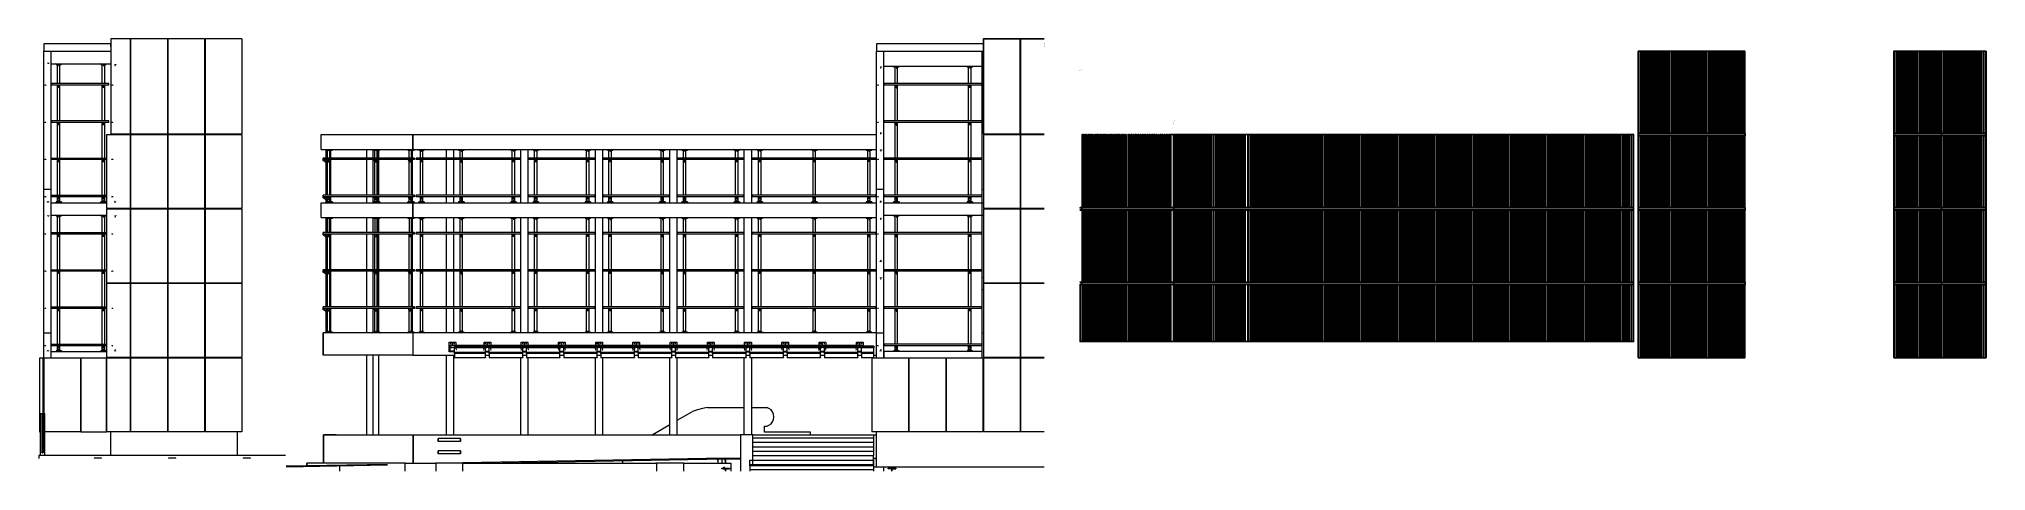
# Model space of a CAD drawing. Header units: millimetres. Extents: x 3774 to 718460, y -768339 to 192544.
# Drawn here: x 578390 to 656830, y -732884 to -715467 of the extents above; entities that cross this region are included whole.
import ezdxf
from ezdxf.xclip import XClip

# ---------------------------------------------------------------- set-up
doc = ezdxf.new("R2010")
doc.units = ezdxf.units.MM
doc.header["$XCLIPFRAME"] = 0
doc.set_wipeout_variables(frame=1)
doc.linetypes.add('XKITLINE00', pattern=[0])
doc.linetypes.add('XKITLINE02', pattern=[4, 2, -2])
for name, color, linetype in [('000 - EXISTING_PRECAST_MAIN_COLOR_2', 7, 'Continuous'), ('010 - ASPG_EXTR_MAIN_COLOR_2', 7, 'Continuous'), ('010 - ASPG_EXTR_WIPEOUT_', 7, 'Continuous'), ('010 - ASPG_FRAMING_MAIN_COLOR_1', 7, 'Continuous'), ('010 - ASPG_FRAMING_MAIN_COLOR_2', 7, 'Continuous'), ('010 - ASPG_FRAMING_SUB_COLOR_2', 7, 'Continuous'), ('010 - ASPG_FRAMING_SUB_COLOR_3', 7, 'Continuous'), ('010 - ASPG_FRAMING_WIPEOUT_', 7, 'Continuous')]:
    doc.layers.add(name, color=color, linetype=linetype)
doc.layers.add('Bolt', color=7, linetype='Continuous', lineweight=0)
doc.layers.add('Part', color=7, linetype='Continuous', lineweight=0)

# ---------------------------------------------------------------- blocks, each defined once
blk = doc.blocks.new('*U5965')
at = {"color": 7}
blk.add_wipeout([(0, 0), (1794, 0), (1794, 12350), (0, 12350)], dxfattribs=at)
blk.add_lwpolyline([(0, 0), (1794, 0), (1794, 12350), (0, 12350)], close=True, dxfattribs=at)
blk = doc.blocks.new('*U5946')
at = {"color": 7}
blk.add_wipeout([(0, 0), (3762, 0), (3762, 2305), (0, 2305)], dxfattribs=at)
blk.add_lwpolyline([(0, 0), (3762, 0), (3762, 2305), (0, 2305)], close=True, dxfattribs=at)
blk = doc.blocks.new('*U5938')
at = {"color": 7}
blk.add_wipeout([(0, 0), (9, 0), (9, 2300), (0, 2300)], dxfattribs=at)
blk.add_lwpolyline([(0, 0), (9, 0), (9, 2300), (0, 2300)], close=True, dxfattribs=at)
blk = doc.blocks.new('*U5926')
at = {"color": 7}
blk.add_wipeout([(50, 0), (1350, 0), (1350, 8350), (50, 8350)], dxfattribs=at).dxf.layer = '010 - ASPG_EXTR_WIPEOUT_'
at = {"layer": '010 - ASPG_EXTR_MAIN_COLOR_2', "color": 7}
for points in [[(449, 0), (459, 0), (459, 8350), (449, 8350)], [(514, 0), (524, 0), (524, 8350), (514, 8350)], [(579, 0), (589, 0), (589, 8350), (579, 8350)], [(644, 0), (654, 0), (654, 8350), (644, 8350)], [(709, 0), (719, 0), (719, 8350), (709, 8350)], [(774, 0), (784, 0), (784, 8350), (774, 8350)], [(839, 0), (849, 0), (849, 8350), (839, 8350)], [(904, 0), (914, 0), (914, 8350), (904, 8350)]]:
    blk.add_lwpolyline(points, close=True, dxfattribs=at)
at = {"layer": '010 - ASPG_FRAMING_SUB_COLOR_2', "color": 7}
blk.add_lwpolyline([(50, 0), (1350, 0), (1350, 8350), (50, 8350)], close=True, dxfattribs=at)
at = {"color": 7}
for points in [[(-50, 0), (50, 0), (50, 8350), (-50, 8350)], [(1350, 0), (1450, 0), (1450, 8350), (1350, 8350)]]:
    blk.add_wipeout(points, dxfattribs=at).dxf.layer = '010 - ASPG_EXTR_WIPEOUT_'
at = {"layer": '010 - ASPG_EXTR_MAIN_COLOR_2', "color": 7}
for points in [[(59, 0), (69, 0), (69, 8350), (59, 8350)], [(124, 0), (134, 0), (134, 8350), (124, 8350)], [(189, 0), (199, 0), (199, 8350), (189, 8350)], [(254, 0), (264, 0), (264, 8350), (254, 8350)], [(319, 0), (329, 0), (329, 8350), (319, 8350)], [(384, 0), (394, 0), (394, 8350), (384, 8350)], [(969, 0), (979, 0), (979, 8350), (969, 8350)], [(1034, 0), (1044, 0), (1044, 8350), (1034, 8350)], [(1099, 0), (1109, 0), (1109, 8350), (1099, 8350)], [(1164, 0), (1174, 0), (1174, 8350), (1164, 8350)], [(1229, 0), (1239, 0), (1239, 8350), (1229, 8350)]]:
    blk.add_lwpolyline(points, close=True, dxfattribs=at)
at = {"layer": '010 - ASPG_FRAMING_MAIN_COLOR_1', "color": 7}
for points in [[(-50, 0), (-40, 0), (-40, 8350), (-50, 8350)], [(40, 0), (50, 0), (50, 8350), (40, 8350)], [(1350, 0), (1360, 0), (1360, 8350), (1350, 8350)], [(1440, 0), (1450, 0), (1450, 8350), (1440, 8350)]]:
    blk.add_lwpolyline(points, close=True, dxfattribs=at)
at = {"layer": '010 - ASPG_FRAMING_SUB_COLOR_2', "color": 7}
for points in [[(-50, 0), (50, 0), (50, 8350), (-50, 8350)], [(1350, 0), (1450, 0), (1450, 8350), (1350, 8350)]]:
    blk.add_lwpolyline(points, close=True, dxfattribs=at)
blk = doc.blocks.new('*U5930')
at = {"color": 7}
blk.add_wipeout([(50, 0), (1450, 0), (1450, 8350), (50, 8350)], dxfattribs=at).dxf.layer = '010 - ASPG_EXTR_WIPEOUT_'
at = {"layer": '010 - ASPG_EXTR_MAIN_COLOR_2', "color": 7}
for points in [[(503, 0), (514, 0), (514, 8350), (503, 8350)], [(568, 0), (579, 0), (579, 8350), (568, 8350)], [(633, 0), (644, 0), (644, 8350), (633, 8350)], [(698, 0), (709, 0), (709, 8350), (698, 8350)], [(763, 0), (774, 0), (774, 8350), (763, 8350)], [(828, 0), (839, 0), (839, 8350), (828, 8350)], [(893, 0), (904, 0), (904, 8350), (893, 8350)], [(958, 0), (969, 0), (969, 8350), (958, 8350)], [(1023, 0), (1034, 0), (1034, 8350), (1023, 8350)]]:
    blk.add_lwpolyline(points, close=True, dxfattribs=at)
at = {"layer": '010 - ASPG_FRAMING_SUB_COLOR_2', "color": 7}
blk.add_lwpolyline([(50, 0), (1450, 0), (1450, 8350), (50, 8350)], close=True, dxfattribs=at)
at = {"color": 7}
for points in [[(-50, 0), (50, 0), (50, 8350), (-50, 8350)], [(1450, 0), (1550, 0), (1550, 8350), (1450, 8350)]]:
    blk.add_wipeout(points, dxfattribs=at).dxf.layer = '010 - ASPG_EXTR_WIPEOUT_'
at = {"layer": '010 - ASPG_EXTR_MAIN_COLOR_2', "color": 7}
for points in [[(113, 0), (124, 0), (124, 8350), (113, 8350)], [(178, 0), (189, 0), (189, 8350), (178, 8350)], [(243, 0), (254, 0), (254, 8350), (243, 8350)], [(308, 0), (319, 0), (319, 8350), (308, 8350)], [(373, 0), (384, 0), (384, 8350), (373, 8350)], [(438, 0), (449, 0), (449, 8350), (438, 8350)], [(1088, 0), (1099, 0), (1099, 8350), (1088, 8350)], [(1153, 0), (1164, 0), (1164, 8350), (1153, 8350)], [(1218, 0), (1229, 0), (1229, 8350), (1218, 8350)], [(1283, 0), (1294, 0), (1294, 8350), (1283, 8350)], [(1348, 0), (1359, 0), (1359, 8350), (1348, 8350)], [(1413, 0), (1424, 0), (1424, 8350), (1413, 8350)]]:
    blk.add_lwpolyline(points, close=True, dxfattribs=at)
at = {"layer": '010 - ASPG_FRAMING_MAIN_COLOR_1', "color": 7}
for points in [[(-50, 0), (-40, 0), (-40, 8350), (-50, 8350)], [(40, 0), (50, 0), (50, 8350), (40, 8350)], [(1450, 0), (1460, 0), (1460, 8350), (1450, 8350)], [(1540, 0), (1550, 0), (1550, 8350), (1540, 8350)]]:
    blk.add_lwpolyline(points, close=True, dxfattribs=at)
at = {"layer": '010 - ASPG_FRAMING_SUB_COLOR_2', "color": 7}
for points in [[(-50, 0), (50, 0), (50, 8350), (-50, 8350)], [(1450, 0), (1550, 0), (1550, 8350), (1450, 8350)]]:
    blk.add_lwpolyline(points, close=True, dxfattribs=at)
blk = doc.blocks.new('*U5929')
at = {"color": 7}
blk.add_wipeout([(50, 0), (1450, 0), (1450, 8350), (50, 8350)], dxfattribs=at).dxf.layer = '010 - ASPG_EXTR_WIPEOUT_'
at = {"layer": '010 - ASPG_EXTR_MAIN_COLOR_2', "color": 7}
for points in [[(503, 0), (514, 0), (514, 8350), (503, 8350)], [(568, 0), (579, 0), (579, 8350), (568, 8350)], [(633, 0), (644, 0), (644, 8350), (633, 8350)], [(698, 0), (709, 0), (709, 8350), (698, 8350)], [(763, 0), (774, 0), (774, 8350), (763, 8350)], [(828, 0), (839, 0), (839, 8350), (828, 8350)], [(893, 0), (904, 0), (904, 8350), (893, 8350)], [(958, 0), (969, 0), (969, 8350), (958, 8350)], [(1023, 0), (1034, 0), (1034, 8350), (1023, 8350)]]:
    blk.add_lwpolyline(points, close=True, dxfattribs=at)
at = {"layer": '010 - ASPG_FRAMING_SUB_COLOR_2', "color": 7}
blk.add_lwpolyline([(50, 0), (1450, 0), (1450, 8350), (50, 8350)], close=True, dxfattribs=at)
at = {"color": 7}
for points in [[(-50, 0), (50, 0), (50, 8350), (-50, 8350)], [(1450, 0), (1550, 0), (1550, 8350), (1450, 8350)]]:
    blk.add_wipeout(points, dxfattribs=at).dxf.layer = '010 - ASPG_EXTR_WIPEOUT_'
at = {"layer": '010 - ASPG_EXTR_MAIN_COLOR_2', "color": 7}
for points in [[(113, 0), (124, 0), (124, 8350), (113, 8350)], [(178, 0), (189, 0), (189, 8350), (178, 8350)], [(243, 0), (254, 0), (254, 8350), (243, 8350)], [(308, 0), (319, 0), (319, 8350), (308, 8350)], [(373, 0), (384, 0), (384, 8350), (373, 8350)], [(438, 0), (449, 0), (449, 8350), (438, 8350)], [(1088, 0), (1099, 0), (1099, 8350), (1088, 8350)], [(1153, 0), (1164, 0), (1164, 8350), (1153, 8350)], [(1218, 0), (1229, 0), (1229, 8350), (1218, 8350)], [(1283, 0), (1294, 0), (1294, 8350), (1283, 8350)], [(1348, 0), (1359, 0), (1359, 8350), (1348, 8350)], [(1413, 0), (1424, 0), (1424, 8350), (1413, 8350)]]:
    blk.add_lwpolyline(points, close=True, dxfattribs=at)
at = {"layer": '010 - ASPG_FRAMING_MAIN_COLOR_1', "color": 7}
for points in [[(-50, 0), (-40, 0), (-40, 8350), (-50, 8350)], [(40, 0), (50, 0), (50, 8350), (40, 8350)], [(1450, 0), (1460, 0), (1460, 8350), (1450, 8350)], [(1540, 0), (1550, 0), (1550, 8350), (1540, 8350)]]:
    blk.add_lwpolyline(points, close=True, dxfattribs=at)
at = {"layer": '010 - ASPG_FRAMING_SUB_COLOR_2', "color": 7}
for points in [[(-50, 0), (50, 0), (50, 8350), (-50, 8350)], [(1450, 0), (1550, 0), (1550, 8350), (1450, 8350)]]:
    blk.add_lwpolyline(points, close=True, dxfattribs=at)
blk = doc.blocks.new('*U5927')
at = {"color": 7}
blk.add_wipeout([(50, 0), (1450, 0), (1450, 8350), (50, 8350)], dxfattribs=at).dxf.layer = '010 - ASPG_EXTR_WIPEOUT_'
at = {"layer": '010 - ASPG_EXTR_MAIN_COLOR_2', "color": 7}
for points in [[(453, 0), (464, 0), (464, 8350), (453, 8350)], [(518, 0), (529, 0), (529, 8350), (518, 8350)], [(583, 0), (594, 0), (594, 8350), (583, 8350)], [(648, 0), (659, 0), (659, 8350), (648, 8350)], [(713, 0), (724, 0), (724, 8350), (713, 8350)], [(778, 0), (789, 0), (789, 8350), (778, 8350)], [(843, 0), (854, 0), (854, 8350), (843, 8350)], [(908, 0), (919, 0), (919, 8350), (908, 8350)], [(973, 0), (984, 0), (984, 8350), (973, 8350)], [(1038, 0), (1049, 0), (1049, 8350), (1038, 8350)]]:
    blk.add_lwpolyline(points, close=True, dxfattribs=at)
at = {"layer": '010 - ASPG_FRAMING_SUB_COLOR_2', "color": 7}
blk.add_lwpolyline([(50, 0), (1450, 0), (1450, 8350), (50, 8350)], close=True, dxfattribs=at)
at = {"color": 7}
for points in [[(-50, 0), (50, 0), (50, 8350), (-50, 8350)], [(1450, 0), (1550, 0), (1550, 8350), (1450, 8350)]]:
    blk.add_wipeout(points, dxfattribs=at).dxf.layer = '010 - ASPG_EXTR_WIPEOUT_'
at = {"layer": '010 - ASPG_EXTR_MAIN_COLOR_2', "color": 7}
for points in [[(63, 0), (74, 0), (74, 8350), (63, 8350)], [(128, 0), (139, 0), (139, 8350), (128, 8350)], [(193, 0), (204, 0), (204, 8350), (193, 8350)], [(258, 0), (269, 0), (269, 8350), (258, 8350)], [(323, 0), (334, 0), (334, 8350), (323, 8350)], [(388, 0), (399, 0), (399, 8350), (388, 8350)], [(1103, 0), (1114, 0), (1114, 8350), (1103, 8350)], [(1168, 0), (1179, 0), (1179, 8350), (1168, 8350)], [(1233, 0), (1244, 0), (1244, 8350), (1233, 8350)], [(1298, 0), (1309, 0), (1309, 8350), (1298, 8350)], [(1363, 0), (1374, 0), (1374, 8350), (1363, 8350)]]:
    blk.add_lwpolyline(points, close=True, dxfattribs=at)
at = {"layer": '010 - ASPG_FRAMING_MAIN_COLOR_1', "color": 7}
for points in [[(-50, 0), (-40, 0), (-40, 8350), (-50, 8350)], [(40, 0), (50, 0), (50, 8350), (40, 8350)], [(1450, 0), (1460, 0), (1460, 8350), (1450, 8350)], [(1540, 0), (1550, 0), (1550, 8350), (1540, 8350)]]:
    blk.add_lwpolyline(points, close=True, dxfattribs=at)
at = {"layer": '010 - ASPG_FRAMING_SUB_COLOR_2', "color": 7}
for points in [[(-50, 0), (50, 0), (50, 8350), (-50, 8350)], [(1450, 0), (1550, 0), (1550, 8350), (1450, 8350)]]:
    blk.add_lwpolyline(points, close=True, dxfattribs=at)
blk = doc.blocks.new('*U5925')
at = {"color": 7}
blk.add_wipeout([(50, 0), (395, 0), (395, 8350), (50, 8350)], dxfattribs=at).dxf.layer = '010 - ASPG_EXTR_WIPEOUT_'
at = {"layer": '010 - ASPG_FRAMING_SUB_COLOR_2', "color": 7}
blk.add_lwpolyline([(50, 0), (395, 0), (395, 8350), (50, 8350)], close=True, dxfattribs=at)
at = {"color": 7}
blk.add_wipeout([(-50, 0), (50, 0), (50, 8350), (-50, 8350)], dxfattribs=at).dxf.layer = '010 - ASPG_EXTR_WIPEOUT_'
at = {"layer": '010 - ASPG_FRAMING_MAIN_COLOR_1', "color": 7}
for points in [[(-50, 0), (-40, 0), (-40, 8350), (-50, 8350)], [(40, 0), (50, 0), (50, 8350), (40, 8350)]]:
    blk.add_lwpolyline(points, close=True, dxfattribs=at)
at = {"layer": '010 - ASPG_FRAMING_SUB_COLOR_2', "color": 7}
blk.add_lwpolyline([(-50, 0), (50, 0), (50, 8350), (-50, 8350)], close=True, dxfattribs=at)
at = {"color": 7}
blk.add_wipeout([(395, 0), (495, 0), (495, 8350), (395, 8350)], dxfattribs=at).dxf.layer = '010 - ASPG_EXTR_WIPEOUT_'
at = {"layer": '010 - ASPG_EXTR_MAIN_COLOR_2', "color": 7}
for points in [[(47, 0), (57, 0), (57, 8350), (47, 8350)], [(112, 0), (122, 0), (122, 8350), (112, 8350)], [(177, 0), (187, 0), (187, 8350), (177, 8350)], [(242, 0), (252, 0), (252, 8350), (242, 8350)], [(307, 0), (317, 0), (317, 8350), (307, 8350)]]:
    blk.add_lwpolyline(points, close=True, dxfattribs=at)
at = {"layer": '010 - ASPG_FRAMING_MAIN_COLOR_1', "color": 7}
for points in [[(395, 0), (405, 0), (405, 8350), (395, 8350)], [(485, 0), (495, 0), (495, 8350), (485, 8350)]]:
    blk.add_lwpolyline(points, close=True, dxfattribs=at)
at = {"layer": '010 - ASPG_FRAMING_SUB_COLOR_2', "color": 7}
blk.add_lwpolyline([(395, 0), (495, 0), (495, 8350), (395, 8350)], close=True, dxfattribs=at)
blk = doc.blocks.new('*U5928')
at = {"color": 7}
blk.add_wipeout([(50, 0), (1610, 0), (1610, 8350), (50, 8350)], dxfattribs=at).dxf.layer = '010 - ASPG_EXTR_WIPEOUT_'
at = {"layer": '010 - ASPG_EXTR_MAIN_COLOR_2', "color": 7}
for points in [[(450, 0), (460, 0), (460, 8350), (450, 8350)], [(515, 0), (525, 0), (525, 8350), (515, 8350)], [(580, 0), (590, 0), (590, 8350), (580, 8350)], [(645, 0), (655, 0), (655, 8350), (645, 8350)], [(710, 0), (720, 0), (720, 8350), (710, 8350)], [(775, 0), (785, 0), (785, 8350), (775, 8350)], [(840, 0), (850, 0), (850, 8350), (840, 8350)], [(905, 0), (915, 0), (915, 8350), (905, 8350)], [(970, 0), (980, 0), (980, 8350), (970, 8350)], [(1035, 0), (1045, 0), (1045, 8350), (1035, 8350)], [(1100, 0), (1110, 0), (1110, 8350), (1100, 8350)], [(1165, 0), (1175, 0), (1175, 8350), (1165, 8350)], [(1230, 0), (1240, 0), (1240, 8350), (1230, 8350)], [(1295, 0), (1305, 0), (1305, 8350), (1295, 8350)], [(1360, 0), (1370, 0), (1370, 8350), (1360, 8350)], [(1425, 0), (1435, 0), (1435, 8350), (1425, 8350)], [(1490, 0), (1500, 0), (1500, 8350), (1490, 8350)], [(1555, 0), (1565, 0), (1565, 8350), (1555, 8350)]]:
    blk.add_lwpolyline(points, close=True, dxfattribs=at)
at = {"layer": '010 - ASPG_FRAMING_SUB_COLOR_2', "color": 7}
blk.add_lwpolyline([(50, 0), (1610, 0), (1610, 8350), (50, 8350)], close=True, dxfattribs=at)
at = {"color": 7}
blk.add_wipeout([(-50, 0), (50, 0), (50, 8350), (-50, 8350)], dxfattribs=at).dxf.layer = '010 - ASPG_EXTR_WIPEOUT_'
at = {"layer": '010 - ASPG_EXTR_MAIN_COLOR_2', "color": 7}
for points in [[(125, 0), (135, 0), (135, 8350), (125, 8350)], [(190, 0), (200, 0), (200, 8350), (190, 8350)], [(255, 0), (265, 0), (265, 8350), (255, 8350)], [(320, 0), (330, 0), (330, 8350), (320, 8350)], [(385, 0), (395, 0), (395, 8350), (385, 8350)]]:
    blk.add_lwpolyline(points, close=True, dxfattribs=at)
at = {"layer": '010 - ASPG_FRAMING_MAIN_COLOR_1', "color": 7}
for points in [[(-50, 0), (-40, 0), (-40, 8350), (-50, 8350)], [(40, 0), (50, 0), (50, 8350), (40, 8350)]]:
    blk.add_lwpolyline(points, close=True, dxfattribs=at)
at = {"layer": '010 - ASPG_FRAMING_SUB_COLOR_2', "color": 7}
blk.add_lwpolyline([(-50, 0), (50, 0), (50, 8350), (-50, 8350)], close=True, dxfattribs=at)
blk = doc.blocks.new('*U5932')
at = {"color": 7}
blk.add_wipeout([(0, 0), (9, 0), (9, 8350), (0, 8350)], dxfattribs=at)
blk.add_lwpolyline([(0, 0), (9, 0), (9, 8350), (0, 8350)], close=True, dxfattribs=at)
blk = doc.blocks.new('*U5931')
at = {"color": 7}
blk.add_wipeout([(0, 0), (9, 0), (9, 8350), (0, 8350)], dxfattribs=at)
blk.add_lwpolyline([(0, 0), (9, 0), (9, 8350), (0, 8350)], close=True, dxfattribs=at)
blk = doc.blocks.new('*U5933')
at = {"color": 7}
blk.add_wipeout([(0, 0), (102, 0), (102, 8350), (0, 8350)], dxfattribs=at)
blk.add_lwpolyline([(0, 0), (102, 0), (102, 8350), (0, 8350)], close=True, dxfattribs=at)
blk = doc.blocks.new('000_ASPG_TYP_FILES_FRAMING_EXTR_BREAKLINE__FRONT_VIEW_')
at = {"color": 7}
blk.add_wipeout([(0, -40), (140, -40), (140, 40), (0, 40)], dxfattribs=at).dxf.layer = '010 - ASPG_FRAMING_WIPEOUT_'
at = {"layer": '010 - ASPG_FRAMING_MAIN_COLOR_2', "color": 7}
blk.add_lwpolyline([(0, -40), (140, -40), (140, 40), (0, 40)], close=True, dxfattribs=at)
at = {"color": 7}
blk.add_wipeout([(-40, 40), (180, 40), (180, 50), (-40, 50)], dxfattribs=at).dxf.layer = '010 - ASPG_FRAMING_WIPEOUT_'
at = {"layer": '010 - ASPG_FRAMING_MAIN_COLOR_1', "color": 7}
blk.add_lwpolyline([(-40, 40), (180, 40), (180, 50), (-40, 50)], close=True, dxfattribs=at)
at = {"color": 7}
blk.add_wipeout([(-40, -50), (180, -50), (180, -40), (-40, -40)], dxfattribs=at).dxf.layer = '010 - ASPG_FRAMING_WIPEOUT_'
at = {"layer": '010 - ASPG_FRAMING_MAIN_COLOR_1', "color": 7}
blk.add_lwpolyline([(-40, -50), (180, -50), (180, -40), (-40, -40)], close=True, dxfattribs=at)
blk = doc.blocks.new('000_ASPG_TYP_FILES_FRAMING_EXTR_BREAKLINE__FROFADadffASafafsAFNT_VIEW')
at = {"color": 7}
blk.add_blockref('000_ASPG_TYP_FILES_FRAMING_EXTR_BREAKLINE__FRONT_VIEW_', (0, 0), dxfattribs=at)
blk = doc.blocks.new('*U5948')
at = {"color": 7}
blk.add_wipeout([(0, 0), (9, 0), (9, 2900), (0, 2900)], dxfattribs=at)
blk.add_lwpolyline([(0, 0), (9, 0), (9, 2900), (0, 2900)], close=True, dxfattribs=at)
blk = doc.blocks.new('*U5947')
at = {"color": 7}
blk.add_wipeout([(0, 0), (9, 0), (9, 2900), (0, 2900)], dxfattribs=at)
blk.add_lwpolyline([(0, 0), (9, 0), (9, 2900), (0, 2900)], close=True, dxfattribs=at)
blk = doc.blocks.new('*U5939')
at = {"color": 7}
blk.add_wipeout([(0, 0), (9, 0), (9, 2900), (0, 2900)], dxfattribs=at)
blk.add_lwpolyline([(0, 0), (9, 0), (9, 2900), (0, 2900)], close=True, dxfattribs=at)
blk = doc.blocks.new('*U5950')
at = {"color": 7}
blk.add_wipeout([(0, 0), (9, 0), (9, 2950), (0, 2950)], dxfattribs=at)
blk.add_lwpolyline([(0, 0), (9, 0), (9, 2950), (0, 2950)], close=True, dxfattribs=at)
blk = doc.blocks.new('*U5949')
at = {"color": 7}
blk.add_wipeout([(0, 0), (9, 0), (9, 2950), (0, 2950)], dxfattribs=at)
blk.add_lwpolyline([(0, 0), (9, 0), (9, 2950), (0, 2950)], close=True, dxfattribs=at)
blk = doc.blocks.new('*U5945')
at = {"color": 7}
blk.add_wipeout([(0, -40), (3705, -40), (3705, 40), (0, 40)], dxfattribs=at).dxf.layer = '010 - ASPG_FRAMING_WIPEOUT_'
at = {"layer": '010 - ASPG_FRAMING_SUB_COLOR_3', "color": 7}
blk.add_lwpolyline([(0, -40), (3705, -40), (3705, 40), (0, 40)], close=True, dxfattribs=at)
at = {"color": 7}
blk.add_wipeout([(-40, 40), (3780, 40), (3780, 50), (-40, 50)], dxfattribs=at).dxf.layer = '010 - ASPG_FRAMING_WIPEOUT_'
at = {"layer": '010 - ASPG_FRAMING_SUB_COLOR_2', "color": 7}
blk.add_lwpolyline([(-40, 40), (3780, 40), (3780, 50), (-40, 50)], close=True, dxfattribs=at)
at = {"color": 7}
blk.add_wipeout([(-40, -50), (3780, -50), (3780, -40), (-40, -40)], dxfattribs=at).dxf.layer = '010 - ASPG_FRAMING_WIPEOUT_'
at = {"layer": '010 - ASPG_FRAMING_SUB_COLOR_2', "color": 7}
blk.add_lwpolyline([(-40, -50), (3780, -50), (3780, -40), (-40, -40)], close=True, dxfattribs=at)
blk = doc.blocks.new('*U5944')
at = {"color": 7}
blk.add_wipeout([(0, -40), (18520, -40), (18520, 40), (0, 40)], dxfattribs=at).dxf.layer = '010 - ASPG_FRAMING_WIPEOUT_'
at = {"layer": '010 - ASPG_FRAMING_MAIN_COLOR_2', "color": 7}
blk.add_lwpolyline([(0, -40), (18520, -40), (18520, 40), (0, 40)], close=True, dxfattribs=at)
at = {"color": 7}
blk.add_wipeout([(-40, 40), (18521, 40), (18521, 50), (-40, 50)], dxfattribs=at).dxf.layer = '010 - ASPG_FRAMING_WIPEOUT_'
at = {"layer": '010 - ASPG_FRAMING_MAIN_COLOR_1', "color": 7}
blk.add_lwpolyline([(-40, 40), (18521, 40), (18521, 50), (-40, 50)], close=True, dxfattribs=at)
at = {"color": 7}
blk.add_wipeout([(-40, -50), (18521, -50), (18521, -40), (-40, -40)], dxfattribs=at).dxf.layer = '010 - ASPG_FRAMING_WIPEOUT_'
at = {"layer": '010 - ASPG_FRAMING_MAIN_COLOR_1', "color": 7}
blk.add_lwpolyline([(-40, -50), (18521, -50), (18521, -40), (-40, -40)], close=True, dxfattribs=at)
blk = doc.blocks.new('*U5943')
at = {"color": 7}
blk.add_wipeout([(0, -40), (3705, -40), (3705, 40), (0, 40)], dxfattribs=at).dxf.layer = '010 - ASPG_FRAMING_WIPEOUT_'
at = {"layer": '010 - ASPG_FRAMING_SUB_COLOR_3', "color": 7}
blk.add_lwpolyline([(0, -40), (3705, -40), (3705, 40), (0, 40)], close=True, dxfattribs=at)
at = {"color": 7}
blk.add_wipeout([(-40, 40), (3780, 40), (3780, 50), (-40, 50)], dxfattribs=at).dxf.layer = '010 - ASPG_FRAMING_WIPEOUT_'
at = {"layer": '010 - ASPG_FRAMING_SUB_COLOR_2', "color": 7}
blk.add_lwpolyline([(-40, 40), (3780, 40), (3780, 50), (-40, 50)], close=True, dxfattribs=at)
at = {"color": 7}
blk.add_wipeout([(-40, -50), (3780, -50), (3780, -40), (-40, -40)], dxfattribs=at).dxf.layer = '010 - ASPG_FRAMING_WIPEOUT_'
at = {"layer": '010 - ASPG_FRAMING_SUB_COLOR_2', "color": 7}
blk.add_lwpolyline([(-40, -50), (3780, -50), (3780, -40), (-40, -40)], close=True, dxfattribs=at)
blk = doc.blocks.new('*U5959')
at = {"color": 7}
blk.add_wipeout([(50, 0), (1450, 0), (1450, 12350), (50, 12350)], dxfattribs=at).dxf.layer = '010 - ASPG_EXTR_WIPEOUT_'
at = {"layer": '010 - ASPG_EXTR_MAIN_COLOR_2', "color": 7}
for points in [[(503, 0), (514, 0), (514, 12350), (503, 12350)], [(568, 0), (579, 0), (579, 12350), (568, 12350)], [(633, 0), (644, 0), (644, 12350), (633, 12350)], [(698, 0), (709, 0), (709, 12350), (698, 12350)], [(763, 0), (774, 0), (774, 12350), (763, 12350)], [(828, 0), (839, 0), (839, 12350), (828, 12350)], [(893, 0), (904, 0), (904, 12350), (893, 12350)], [(958, 0), (969, 0), (969, 12350), (958, 12350)], [(1023, 0), (1034, 0), (1034, 12350), (1023, 12350)]]:
    blk.add_lwpolyline(points, close=True, dxfattribs=at)
at = {"layer": '010 - ASPG_FRAMING_SUB_COLOR_2', "color": 7}
blk.add_lwpolyline([(50, 0), (1450, 0), (1450, 12350), (50, 12350)], close=True, dxfattribs=at)
at = {"color": 7}
for points in [[(-50, 0), (50, 0), (50, 12350), (-50, 12350)], [(1450, 0), (1550, 0), (1550, 12350), (1450, 12350)]]:
    blk.add_wipeout(points, dxfattribs=at).dxf.layer = '010 - ASPG_EXTR_WIPEOUT_'
at = {"layer": '010 - ASPG_EXTR_MAIN_COLOR_2', "color": 7}
for points in [[(113, 0), (124, 0), (124, 12350), (113, 12350)], [(178, 0), (189, 0), (189, 12350), (178, 12350)], [(243, 0), (254, 0), (254, 12350), (243, 12350)], [(308, 0), (319, 0), (319, 12350), (308, 12350)], [(373, 0), (384, 0), (384, 12350), (373, 12350)], [(438, 0), (449, 0), (449, 12350), (438, 12350)], [(1088, 0), (1099, 0), (1099, 12350), (1088, 12350)], [(1153, 0), (1164, 0), (1164, 12350), (1153, 12350)], [(1218, 0), (1229, 0), (1229, 12350), (1218, 12350)], [(1283, 0), (1294, 0), (1294, 12350), (1283, 12350)], [(1348, 0), (1359, 0), (1359, 12350), (1348, 12350)], [(1413, 0), (1424, 0), (1424, 12350), (1413, 12350)]]:
    blk.add_lwpolyline(points, close=True, dxfattribs=at)
at = {"layer": '010 - ASPG_FRAMING_MAIN_COLOR_1', "color": 7}
for points in [[(-50, 0), (-40, 0), (-40, 12350), (-50, 12350)], [(40, 0), (50, 0), (50, 12350), (40, 12350)], [(1450, 0), (1460, 0), (1460, 12350), (1450, 12350)], [(1540, 0), (1550, 0), (1550, 12350), (1540, 12350)]]:
    blk.add_lwpolyline(points, close=True, dxfattribs=at)
at = {"layer": '010 - ASPG_FRAMING_SUB_COLOR_2', "color": 7}
for points in [[(-50, 0), (50, 0), (50, 12350), (-50, 12350)], [(1450, 0), (1550, 0), (1550, 12350), (1450, 12350)]]:
    blk.add_lwpolyline(points, close=True, dxfattribs=at)
blk = doc.blocks.new('*U5960')
at = {"color": 7}
blk.add_wipeout([(50, 0), (1400, 0), (1400, 12350), (50, 12350)], dxfattribs=at).dxf.layer = '010 - ASPG_EXTR_WIPEOUT_'
at = {"layer": '010 - ASPG_EXTR_MAIN_COLOR_2', "color": 7}
for points in [[(503, 0), (514, 0), (514, 12350), (503, 12350)], [(568, 0), (579, 0), (579, 12350), (568, 12350)], [(633, 0), (644, 0), (644, 12350), (633, 12350)], [(698, 0), (709, 0), (709, 12350), (698, 12350)], [(763, 0), (774, 0), (774, 12350), (763, 12350)], [(828, 0), (839, 0), (839, 12350), (828, 12350)], [(893, 0), (904, 0), (904, 12350), (893, 12350)], [(958, 0), (969, 0), (969, 12350), (958, 12350)]]:
    blk.add_lwpolyline(points, close=True, dxfattribs=at)
at = {"layer": '010 - ASPG_FRAMING_SUB_COLOR_2', "color": 7}
blk.add_lwpolyline([(50, 0), (1400, 0), (1400, 12350), (50, 12350)], close=True, dxfattribs=at)
at = {"color": 7}
for points in [[(-50, 0), (50, 0), (50, 12350), (-50, 12350)], [(1400, 0), (1500, 0), (1500, 12350), (1400, 12350)]]:
    blk.add_wipeout(points, dxfattribs=at).dxf.layer = '010 - ASPG_EXTR_WIPEOUT_'
at = {"layer": '010 - ASPG_EXTR_MAIN_COLOR_2', "color": 7}
for points in [[(113, 0), (124, 0), (124, 12350), (113, 12350)], [(178, 0), (189, 0), (189, 12350), (178, 12350)], [(243, 0), (254, 0), (254, 12350), (243, 12350)], [(308, 0), (319, 0), (319, 12350), (308, 12350)], [(373, 0), (384, 0), (384, 12350), (373, 12350)], [(438, 0), (449, 0), (449, 12350), (438, 12350)], [(1023, 0), (1034, 0), (1034, 12350), (1023, 12350)], [(1088, 0), (1099, 0), (1099, 12350), (1088, 12350)], [(1153, 0), (1164, 0), (1164, 12350), (1153, 12350)], [(1218, 0), (1229, 0), (1229, 12350), (1218, 12350)], [(1283, 0), (1294, 0), (1294, 12350), (1283, 12350)], [(1348, 0), (1359, 0), (1359, 12350), (1348, 12350)]]:
    blk.add_lwpolyline(points, close=True, dxfattribs=at)
at = {"layer": '010 - ASPG_FRAMING_MAIN_COLOR_1', "color": 7}
for points in [[(-50, 0), (-40, 0), (-40, 12350), (-50, 12350)], [(40, 0), (50, 0), (50, 12350), (40, 12350)], [(1400, 0), (1410, 0), (1410, 12350), (1400, 12350)], [(1490, 0), (1500, 0), (1500, 12350), (1490, 12350)]]:
    blk.add_lwpolyline(points, close=True, dxfattribs=at)
at = {"layer": '010 - ASPG_FRAMING_SUB_COLOR_2', "color": 7}
for points in [[(-50, 0), (50, 0), (50, 12350), (-50, 12350)], [(1400, 0), (1500, 0), (1500, 12350), (1400, 12350)]]:
    blk.add_lwpolyline(points, close=True, dxfattribs=at)
blk = doc.blocks.new('*U5958')
at = {"color": 7}
blk.add_wipeout([(50, 0), (1200, 0), (1200, 12350), (50, 12350)], dxfattribs=at).dxf.layer = '010 - ASPG_EXTR_WIPEOUT_'
at = {"layer": '010 - ASPG_EXTR_MAIN_COLOR_2', "color": 7}
for points in [[(503, 0), (514, 0), (514, 12350), (503, 12350)], [(568, 0), (579, 0), (579, 12350), (568, 12350)], [(633, 0), (644, 0), (644, 12350), (633, 12350)], [(698, 0), (709, 0), (709, 12350), (698, 12350)], [(763, 0), (774, 0), (774, 12350), (763, 12350)]]:
    blk.add_lwpolyline(points, close=True, dxfattribs=at)
at = {"layer": '010 - ASPG_FRAMING_SUB_COLOR_2', "color": 7}
blk.add_lwpolyline([(50, 0), (1200, 0), (1200, 12350), (50, 12350)], close=True, dxfattribs=at)
at = {"color": 7}
for points in [[(-50, 0), (50, 0), (50, 12350), (-50, 12350)], [(1200, 0), (1300, 0), (1300, 12350), (1200, 12350)]]:
    blk.add_wipeout(points, dxfattribs=at).dxf.layer = '010 - ASPG_EXTR_WIPEOUT_'
at = {"layer": '010 - ASPG_EXTR_MAIN_COLOR_2', "color": 7}
for points in [[(113, 0), (124, 0), (124, 12350), (113, 12350)], [(178, 0), (189, 0), (189, 12350), (178, 12350)], [(243, 0), (254, 0), (254, 12350), (243, 12350)], [(308, 0), (319, 0), (319, 12350), (308, 12350)], [(373, 0), (384, 0), (384, 12350), (373, 12350)], [(438, 0), (449, 0), (449, 12350), (438, 12350)], [(828, 0), (839, 0), (839, 12350), (828, 12350)], [(893, 0), (904, 0), (904, 12350), (893, 12350)], [(958, 0), (969, 0), (969, 12350), (958, 12350)], [(1023, 0), (1034, 0), (1034, 12350), (1023, 12350)], [(1088, 0), (1099, 0), (1099, 12350), (1088, 12350)], [(1153, 0), (1164, 0), (1164, 12350), (1153, 12350)]]:
    blk.add_lwpolyline(points, close=True, dxfattribs=at)
at = {"layer": '010 - ASPG_FRAMING_MAIN_COLOR_1', "color": 7}
for points in [[(-50, 0), (-40, 0), (-40, 12350), (-50, 12350)], [(40, 0), (50, 0), (50, 12350), (40, 12350)], [(1200, 0), (1210, 0), (1210, 12350), (1200, 12350)], [(1290, 0), (1300, 0), (1300, 12350), (1290, 12350)]]:
    blk.add_lwpolyline(points, close=True, dxfattribs=at)
at = {"layer": '010 - ASPG_FRAMING_SUB_COLOR_2', "color": 7}
for points in [[(-50, 0), (50, 0), (50, 12350), (-50, 12350)], [(1200, 0), (1300, 0), (1300, 12350), (1200, 12350)]]:
    blk.add_lwpolyline(points, close=True, dxfattribs=at)
blk = doc.blocks.new('*U5951')
at = {"color": 7}
blk.add_wipeout([(0, -40), (4309, -40), (4309, 40), (0, 40)], dxfattribs=at).dxf.layer = '010 - ASPG_FRAMING_WIPEOUT_'
at = {"layer": '010 - ASPG_FRAMING_MAIN_COLOR_2', "color": 7}
blk.add_lwpolyline([(0, -40), (4309, -40), (4309, 40), (0, 40)], close=True, dxfattribs=at)
at = {"color": 7}
blk.add_wipeout([(0, 40), (4310, 40), (4310, 50), (0, 50)], dxfattribs=at).dxf.layer = '010 - ASPG_FRAMING_WIPEOUT_'
at = {"layer": '010 - ASPG_FRAMING_MAIN_COLOR_1', "color": 7}
blk.add_lwpolyline([(0, 40), (4310, 40), (4310, 50), (0, 50)], close=True, dxfattribs=at)
at = {"color": 7}
blk.add_wipeout([(0, -50), (4310, -50), (4310, -40), (0, -40)], dxfattribs=at).dxf.layer = '010 - ASPG_FRAMING_WIPEOUT_'
at = {"layer": '010 - ASPG_FRAMING_MAIN_COLOR_1', "color": 7}
blk.add_lwpolyline([(0, -50), (4310, -50), (4310, -40), (0, -40)], close=True, dxfattribs=at)
blk = doc.blocks.new('*U5952')
at = {"color": 7}
blk.add_wipeout([(0, -40), (4309, -40), (4309, 40), (0, 40)], dxfattribs=at).dxf.layer = '010 - ASPG_FRAMING_WIPEOUT_'
at = {"layer": '010 - ASPG_FRAMING_MAIN_COLOR_2', "color": 7}
blk.add_lwpolyline([(0, -40), (4309, -40), (4309, 40), (0, 40)], close=True, dxfattribs=at)
at = {"color": 7}
blk.add_wipeout([(0, 40), (4310, 40), (4310, 50), (0, 50)], dxfattribs=at).dxf.layer = '010 - ASPG_FRAMING_WIPEOUT_'
at = {"layer": '010 - ASPG_FRAMING_MAIN_COLOR_1', "color": 7}
blk.add_lwpolyline([(0, 40), (4310, 40), (4310, 50), (0, 50)], close=True, dxfattribs=at)
at = {"color": 7}
blk.add_wipeout([(0, -50), (4310, -50), (4310, -40), (0, -40)], dxfattribs=at).dxf.layer = '010 - ASPG_FRAMING_WIPEOUT_'
at = {"layer": '010 - ASPG_FRAMING_MAIN_COLOR_1', "color": 7}
blk.add_lwpolyline([(0, -50), (4310, -50), (4310, -40), (0, -40)], close=True, dxfattribs=at)
blk = doc.blocks.new('*U5961')
at = {"color": 7}
blk.add_wipeout([(50, 0), (895, 0), (895, 12350), (50, 12350)], dxfattribs=at).dxf.layer = '010 - ASPG_EXTR_WIPEOUT_'
at = {"layer": '010 - ASPG_FRAMING_SUB_COLOR_2', "color": 7}
blk.add_lwpolyline([(50, 0), (895, 0), (895, 12350), (50, 12350)], close=True, dxfattribs=at)
at = {"color": 7}
for points in [[(-50, 0), (50, 0), (50, 12350), (-50, 12350)], [(895, 0), (995, 0), (995, 12350), (895, 12350)]]:
    blk.add_wipeout(points, dxfattribs=at).dxf.layer = '010 - ASPG_EXTR_WIPEOUT_'
at = {"layer": '010 - ASPG_EXTR_MAIN_COLOR_2', "color": 7}
for points in [[(113, 0), (124, 0), (124, 12350), (113, 12350)], [(178, 0), (189, 0), (189, 12350), (178, 12350)], [(243, 0), (254, 0), (254, 12350), (243, 12350)], [(308, 0), (319, 0), (319, 12350), (308, 12350)], [(373, 0), (384, 0), (384, 12350), (373, 12350)], [(438, 0), (449, 0), (449, 12350), (438, 12350)], [(503, 0), (514, 0), (514, 12350), (503, 12350)], [(568, 0), (579, 0), (579, 12350), (568, 12350)], [(633, 0), (644, 0), (644, 12350), (633, 12350)], [(698, 0), (709, 0), (709, 12350), (698, 12350)], [(763, 0), (774, 0), (774, 12350), (763, 12350)], [(828, 0), (839, 0), (839, 12350), (828, 12350)]]:
    blk.add_lwpolyline(points, close=True, dxfattribs=at)
at = {"layer": '010 - ASPG_FRAMING_MAIN_COLOR_1', "color": 7}
for points in [[(-50, 0), (-40, 0), (-40, 12350), (-50, 12350)], [(40, 0), (50, 0), (50, 12350), (40, 12350)], [(895, 0), (905, 0), (905, 12350), (895, 12350)], [(985, 0), (995, 0), (995, 12350), (985, 12350)]]:
    blk.add_lwpolyline(points, close=True, dxfattribs=at)
at = {"layer": '010 - ASPG_FRAMING_SUB_COLOR_2', "color": 7}
for points in [[(-50, 0), (50, 0), (50, 12350), (-50, 12350)], [(895, 0), (995, 0), (995, 12350), (895, 12350)]]:
    blk.add_lwpolyline(points, close=True, dxfattribs=at)
blk = doc.blocks.new('*U5962')
at = {"color": 7}
blk.add_wipeout([(50, 0), (926, 0), (926, 12350), (50, 12350)], dxfattribs=at).dxf.layer = '010 - ASPG_EXTR_WIPEOUT_'
at = {"layer": '010 - ASPG_EXTR_MAIN_COLOR_2', "color": 7}
for points in [[(450, 0), (460, 0), (460, 12350), (450, 12350)], [(515, 0), (525, 0), (525, 12350), (515, 12350)], [(580, 0), (590, 0), (590, 12350), (580, 12350)], [(645, 0), (655, 0), (655, 12350), (645, 12350)], [(710, 0), (720, 0), (720, 12350), (710, 12350)], [(775, 0), (785, 0), (785, 12350), (775, 12350)], [(840, 0), (850, 0), (850, 12350), (840, 12350)], [(905, 0), (915, 0), (915, 12350), (905, 12350)]]:
    blk.add_lwpolyline(points, close=True, dxfattribs=at)
at = {"layer": '010 - ASPG_FRAMING_SUB_COLOR_2', "color": 7}
blk.add_lwpolyline([(50, 0), (926, 0), (926, 12350), (50, 12350)], close=True, dxfattribs=at)
at = {"color": 7}
blk.add_wipeout([(-50, 0), (50, 0), (50, 12350), (-50, 12350)], dxfattribs=at).dxf.layer = '010 - ASPG_EXTR_WIPEOUT_'
at = {"layer": '010 - ASPG_EXTR_MAIN_COLOR_2', "color": 7}
for points in [[(125, 0), (135, 0), (135, 12350), (125, 12350)], [(190, 0), (200, 0), (200, 12350), (190, 12350)], [(255, 0), (265, 0), (265, 12350), (255, 12350)], [(320, 0), (330, 0), (330, 12350), (320, 12350)], [(385, 0), (395, 0), (395, 12350), (385, 12350)]]:
    blk.add_lwpolyline(points, close=True, dxfattribs=at)
at = {"layer": '010 - ASPG_FRAMING_MAIN_COLOR_1', "color": 7}
for points in [[(-50, 0), (-40, 0), (-40, 12350), (-50, 12350)], [(40, 0), (50, 0), (50, 12350), (40, 12350)]]:
    blk.add_lwpolyline(points, close=True, dxfattribs=at)
at = {"layer": '010 - ASPG_FRAMING_SUB_COLOR_2', "color": 7}
blk.add_lwpolyline([(-50, 0), (50, 0), (50, 12350), (-50, 12350)], close=True, dxfattribs=at)
blk = doc.blocks.new('*U5964')
at = {"color": 7}
blk.add_wipeout([(0, 0), (77.5, 0), (77.5, 12350), (0, 12350)], dxfattribs=at)
blk.add_lwpolyline([(0, 0), (77.5, 0), (77.5, 12350), (0, 12350)], close=True, dxfattribs=at)
blk = doc.blocks.new('*U5963')
at = {"color": 7}
blk.add_wipeout([(0, 0), (10, 0), (10, 12350), (0, 12350)], dxfattribs=at)
blk.add_lwpolyline([(0, 0), (10, 0), (10, 12350), (0, 12350)], close=True, dxfattribs=at)
blk = doc.blocks.new('*U5966')
at = {"color": 7}
blk.add_wipeout([(0, 0), (10, 0), (10, 12350), (0, 12350)], dxfattribs=at)
blk.add_lwpolyline([(0, 0), (10, 0), (10, 12350), (0, 12350)], close=True, dxfattribs=at)
blk = doc.blocks.new('*U5967')
at = {"color": 7}
blk.add_wipeout([(0, 0), (10, 0), (10, 12350), (0, 12350)], dxfattribs=at)
blk.add_lwpolyline([(0, 0), (10, 0), (10, 12350), (0, 12350)], close=True, dxfattribs=at)
blk = doc.blocks.new('*U5954')
at = {"color": 7}
blk.add_wipeout([(0, -40), (1918, -40), (1918, 40), (0, 40)], dxfattribs=at).dxf.layer = '010 - ASPG_FRAMING_WIPEOUT_'
at = {"layer": '010 - ASPG_FRAMING_MAIN_COLOR_2', "color": 7}
blk.add_lwpolyline([(0, -40), (1918, -40), (1918, 40), (0, 40)], close=True, dxfattribs=at)
at = {"color": 7}
blk.add_wipeout([(0, 40), (1993, 40), (1993, 50), (0, 50)], dxfattribs=at).dxf.layer = '010 - ASPG_FRAMING_WIPEOUT_'
at = {"layer": '010 - ASPG_FRAMING_MAIN_COLOR_1', "color": 7}
blk.add_lwpolyline([(0, 40), (1993, 40), (1993, 50), (0, 50)], close=True, dxfattribs=at)
at = {"color": 7}
blk.add_wipeout([(0, -50), (1993, -50), (1993, -40), (0, -40)], dxfattribs=at).dxf.layer = '010 - ASPG_FRAMING_WIPEOUT_'
at = {"layer": '010 - ASPG_FRAMING_MAIN_COLOR_1', "color": 7}
blk.add_lwpolyline([(0, -50), (1993, -50), (1993, -40), (0, -40)], close=True, dxfattribs=at)
blk = doc.blocks.new('*U5955')
at = {"color": 7}
blk.add_wipeout([(0, -40), (1789, -40), (1789, 40), (0, 40)], dxfattribs=at).dxf.layer = '010 - ASPG_FRAMING_WIPEOUT_'
at = {"layer": '010 - ASPG_FRAMING_SUB_COLOR_3', "color": 7}
blk.add_lwpolyline([(0, -40), (1789, -40), (1789, 40), (0, 40)], close=True, dxfattribs=at)
at = {"color": 7}
blk.add_wipeout([(0, 40), (1789, 40), (1789, 50), (0, 50)], dxfattribs=at).dxf.layer = '010 - ASPG_FRAMING_WIPEOUT_'
at = {"layer": '010 - ASPG_FRAMING_SUB_COLOR_2', "color": 7}
blk.add_lwpolyline([(0, 40), (1789, 40), (1789, 50), (0, 50)], close=True, dxfattribs=at)
at = {"color": 7}
blk.add_wipeout([(0, -50), (1789, -50), (1789, -40), (0, -40)], dxfattribs=at).dxf.layer = '010 - ASPG_FRAMING_WIPEOUT_'
at = {"layer": '010 - ASPG_FRAMING_SUB_COLOR_2', "color": 7}
blk.add_lwpolyline([(0, -50), (1789, -50), (1789, -40), (0, -40)], close=True, dxfattribs=at)
blk = doc.blocks.new('*U5956')
at = {"color": 7}
blk.add_wipeout([(0, -40), (1789, -40), (1789, 40), (0, 40)], dxfattribs=at).dxf.layer = '010 - ASPG_FRAMING_WIPEOUT_'
at = {"layer": '010 - ASPG_FRAMING_SUB_COLOR_3', "color": 7}
blk.add_lwpolyline([(0, -40), (1789, -40), (1789, 40), (0, 40)], close=True, dxfattribs=at)
at = {"color": 7}
blk.add_wipeout([(0, 40), (1789, 40), (1789, 50), (0, 50)], dxfattribs=at).dxf.layer = '010 - ASPG_FRAMING_WIPEOUT_'
at = {"layer": '010 - ASPG_FRAMING_SUB_COLOR_2', "color": 7}
blk.add_lwpolyline([(0, 40), (1789, 40), (1789, 50), (0, 50)], close=True, dxfattribs=at)
at = {"color": 7}
blk.add_wipeout([(0, -50), (1789, -50), (1789, -40), (0, -40)], dxfattribs=at).dxf.layer = '010 - ASPG_FRAMING_WIPEOUT_'
at = {"layer": '010 - ASPG_FRAMING_SUB_COLOR_2', "color": 7}
blk.add_lwpolyline([(0, -50), (1789, -50), (1789, -40), (0, -40)], close=True, dxfattribs=at)
blk = doc.blocks.new('*A6153497')
at = {"layer": 'Part', "color": 7, "linetype": 'XKITLINE00', "lineweight": 0}
for p, q in [((2264.769525, -152.582808), (2268.225063, -150.587698)), ((2268.225063, -150.587698), (2269.714708, -149.830688)), ((2271.275179, -149.233164), (2269.714708, -149.830688)), ((2272.889458, -148.801645), (2271.275179, -149.233164)), ((2274.539938, -148.540835), (2272.889458, -148.801645)), ((2274.539938, -148.540835), (2276.208618, -148.453581)), ((2276.208618, -148.453581), (2286.369525, -148.453581)), ((2288.769525, -148.453581), (2292.897454, -148.453581)), ((2292.897454, -148.453581), (2293.626889, -148.542149)), ((2294.313931, -148.802709), (2293.626889, -148.542149)), ((2256.679932, -157.253462), (2262.369525, -153.968485)), ((2292.897454, -154.549581), (2293.626889, -154.461012)), ((2292.897985, -156.454483), (2292.897454, -154.549581)), ((2307.665969, -156.453475), (2292.897985, -156.454483)), ((2293.626889, -154.461012), (2294.313931, -154.200452)), ((2307.665969, -157.253462), (2307.665969, -156.453475))]:
    blk.add_line(p, q, dxfattribs=at)
blk.add_arc((2292.897458, -151.501581), 3.048, 297.692252, 62.307748, dxfattribs=at)
blk = doc.blocks.new('*A6163498')
at = {"layer": 'Part', "color": 7, "linetype": 'XKITLINE00', "lineweight": 0}
for p, q in [((2179.680579, -157.253462), (2285.169525, -157.253462)), ((2179.680579, -166.453462), (2179.680579, -157.253462)), ((2327.969525, -157.253462), (2328.969518, -157.253462)), ((2327.969525, -167.653462), (2331.369513, -167.653462))]:
    blk.add_line(p, q, dxfattribs=at)
blk = doc.blocks.new('*A6173499')
at = {"layer": 'Part', "color": 7, "linetype": 'XKITLINE00', "lineweight": 0}
for p, q in [((2280.409525, -166.453462), (2280.409525, -164.853462)), ((2280.409525, -164.853462), (2285.169525, -164.853462)), ((2280.409525, -165.077462), (2285.169525, -165.077462)), ((2327.969525, -164.853462), (2328.969526, -164.853462)), ((2328.969526, -165.077462), (2327.969525, -165.077462))]:
    blk.add_line(p, q, dxfattribs=at)
blk = doc.blocks.new('*A6183500')
at = {"layer": 'Part', "color": 7, "linetype": 'XKITLINE00', "lineweight": 0}
for p, q in [((2179.569525, -60.453462), (2179.569525, -65.253462)), ((2179.569525, -60.453462), (2328.969438, -60.453462)), ((2179.569525, -65.253462), (2328.969438, -65.253462))]:
    blk.add_line(p, q, dxfattribs=at)
blk = doc.blocks.new('*A6193501')
at = {"layer": 'Part', "color": 7, "linetype": 'XKITLINE00', "lineweight": 0}
for p, q in [((2179.569525, -82.453462), (2179.569525, -87.253462)), ((2179.569525, -82.453462), (2328.969438, -82.453462)), ((2179.569525, -87.253462), (2328.969438, -87.253462))]:
    blk.add_line(p, q, dxfattribs=at)
blk = doc.blocks.new('*A6203502')
at = {"layer": 'Part', "color": 7, "linetype": 'XKITLINE00', "lineweight": 0}
for p, q in [((2286.209518, -104.053462), (2264.929525, -104.053462)), ((2264.929525, -104.573462), (2264.929525, -104.053462)), ((2286.209518, -104.573462), (2264.929525, -104.573462)), ((2286.209518, -104.573462), (2286.209518, -104.053462))]:
    blk.add_line(p, q, dxfattribs=at)
blk = doc.blocks.new('*A6213503')
at = {"layer": 'Part', "color": 7, "linetype": 'XKITLINE00', "lineweight": 0}
for p, q in [((2283.569603, -104.573462), (2283.569603, -104.621462)), ((2283.569603, -104.621462), (2284.369603, -104.621462)), ((2284.369603, -104.621462), (2284.369603, -104.573462))]:
    blk.add_line(p, q, dxfattribs=at)
blk = doc.blocks.new('*A6223504')
at = {"layer": 'Part', "color": 7, "linetype": 'XKITLINE00', "lineweight": 0}
for p, q in [((2286.209518, -80.053462), (2264.929525, -80.053462)), ((2264.929525, -80.573462), (2264.929525, -80.053462)), ((2286.209518, -80.573462), (2264.929525, -80.573462)), ((2286.209518, -80.573462), (2286.209518, -80.053462))]:
    blk.add_line(p, q, dxfattribs=at)
blk = doc.blocks.new('*A6233505')
at = {"layer": 'Part', "color": 7, "linetype": 'XKITLINE00', "lineweight": 0}
for p, q in [((2284.369603, -65.573462), (2283.569603, -65.573462)), ((2283.569603, -68.053462), (2283.569603, -65.573462)), ((2283.569603, -80.053462), (2283.569603, -68.621462)), ((2284.369603, -68.053462), (2284.369603, -65.573462)), ((2284.369603, -80.053462), (2284.369603, -68.621462)), ((2283.569603, -82.133462), (2283.569603, -80.621462)), ((2284.369603, -82.133462), (2284.369603, -80.621462)), ((2283.569603, -82.133462), (2284.369603, -82.133462))]:
    blk.add_line(p, q, dxfattribs=at)
blk = doc.blocks.new('*A6243506')
at = {"layer": 'Part', "color": 7, "linetype": 'XKITLINE00', "lineweight": 0}
for p, q in [((2286.209518, -92.053462), (2264.929525, -92.053462)), ((2264.929525, -92.573462), (2264.929525, -92.053462)), ((2286.209518, -92.573462), (2264.929525, -92.573462)), ((2286.209518, -92.573462), (2286.209518, -92.053462))]:
    blk.add_line(p, q, dxfattribs=at)
blk = doc.blocks.new('*A6253507')
at = {"layer": 'Part', "color": 7, "linetype": 'XKITLINE00', "lineweight": 0}
for p, q in [((2283.569603, -80.573462), (2283.569603, -80.621462)), ((2283.569603, -80.621462), (2284.369603, -80.621462)), ((2284.369603, -80.621462), (2284.369603, -80.573462))]:
    blk.add_line(p, q, dxfattribs=at)
blk = doc.blocks.new('*A6263508')
at = {"layer": 'Part', "color": 7, "linetype": 'XKITLINE00', "lineweight": 0}
for p, q in [((2282.929603, -82.453462), (2283.089603, -82.293462)), ((2283.089603, -82.293462), (2284.849603, -82.293462)), ((2284.849603, -82.293462), (2285.009603, -82.453462))]:
    blk.add_line(p, q, dxfattribs=at)
blk = doc.blocks.new('*A6273509')
at = {"layer": 'Part', "color": 7, "linetype": 'XKITLINE00', "lineweight": 0}
for p, q in [((2284.849603, -82.213462), (2283.089603, -82.213462)), ((2283.089603, -82.213462), (2283.089603, -82.293462)), ((2284.849603, -82.293462), (2283.089603, -82.293462)), ((2284.849603, -82.213462), (2284.849603, -82.293462))]:
    blk.add_line(p, q, dxfattribs=at)
blk = doc.blocks.new('*A6283510')
at = {"layer": 'Part', "color": 7, "linetype": 'XKITLINE00', "lineweight": 0}
for p, q in [((2283.905603, -82.173462), (2283.465603, -82.173462)), ((2283.465603, -82.173462), (2283.465603, -82.213462)), ((2283.905603, -82.133462), (2283.905603, -82.173462)), ((2283.945603, -82.213462), (2283.945603, -82.133462))]:
    blk.add_line(p, q, dxfattribs=at)
blk = doc.blocks.new('*A6293511')
at = {"layer": 'Part', "color": 7, "linetype": 'XKITLINE00', "lineweight": 0}
for p, q in [((2283.569603, -92.573462), (2283.569603, -92.621462)), ((2283.569603, -92.621462), (2284.369603, -92.621462)), ((2284.369603, -92.621462), (2284.369603, -92.573462))]:
    blk.add_line(p, q, dxfattribs=at)
blk = doc.blocks.new('*A6303512')
at = {"layer": 'Part', "color": 7, "linetype": 'XKITLINE00', "lineweight": 0}
for p, q in [((2283.089603, -87.413462), (2282.929603, -87.253462)), ((2284.849603, -87.413462), (2283.089603, -87.413462)), ((2285.009603, -87.253462), (2284.849603, -87.413462))]:
    blk.add_line(p, q, dxfattribs=at)
blk = doc.blocks.new('*A6313513')
at = {"layer": 'Part', "color": 7, "linetype": 'XKITLINE00', "lineweight": 0}
for p, q in [((2283.089603, -87.493462), (2283.089603, -87.413462)), ((2283.089603, -87.413462), (2284.849603, -87.413462)), ((2283.089603, -87.493462), (2284.849603, -87.493462)), ((2284.849603, -87.493462), (2284.849603, -87.413462))]:
    blk.add_line(p, q, dxfattribs=at)
blk = doc.blocks.new('*A6323514')
at = {"layer": 'Part', "color": 7, "linetype": 'XKITLINE00', "lineweight": 0}
for p, q in [((2286.209518, -68.053462), (2264.929525, -68.053462)), ((2264.929525, -68.573462), (2264.929525, -68.053462)), ((2286.209518, -68.573462), (2264.929525, -68.573462)), ((2286.209518, -68.573462), (2286.209518, -68.053462))]:
    blk.add_line(p, q, dxfattribs=at)
blk = doc.blocks.new('*A6333515')
at = {"layer": 'Part', "color": 7, "linetype": 'XKITLINE00', "lineweight": 0}
for p, q in [((2283.569603, -68.573462), (2283.569603, -68.621462)), ((2283.569603, -68.621462), (2284.369603, -68.621462)), ((2284.369603, -68.621462), (2284.369603, -68.573462))]:
    blk.add_line(p, q, dxfattribs=at)
blk = doc.blocks.new('*A6343516')
at = {"layer": 'Part', "color": 7, "linetype": 'XKITLINE00', "lineweight": 0}
for p, q in [((2283.089603, -65.413462), (2282.929603, -65.253462)), ((2284.849603, -65.413462), (2283.089603, -65.413462)), ((2285.009603, -65.253462), (2284.849603, -65.413462))]:
    blk.add_line(p, q, dxfattribs=at)
blk = doc.blocks.new('*A6353517')
at = {"layer": 'Part', "color": 7, "linetype": 'XKITLINE00', "lineweight": 0}
for p, q in [((2283.089603, -65.493462), (2283.089603, -65.413462)), ((2283.089603, -65.413462), (2284.849603, -65.413462)), ((2283.089603, -65.493462), (2284.849603, -65.493462)), ((2284.849603, -65.493462), (2284.849603, -65.413462))]:
    blk.add_line(p, q, dxfattribs=at)
blk = doc.blocks.new('*A6363518')
at = {"layer": 'Part', "color": 7, "linetype": 'XKITLINE00', "lineweight": 0}
for p, q in [((2328.169484, -128.668902), (2192.969406, -128.668902)), ((2192.969406, -128.668902), (2192.969406, -129.068902)), ((2328.169484, -129.068902), (2192.969406, -129.068902)), ((2328.169484, -128.668902), (2328.169484, -129.068902))]:
    blk.add_line(p, q, dxfattribs=at)
blk = doc.blocks.new('*A6373519')
at = {"layer": 'Part', "color": 7, "linetype": 'XKITLINE00', "lineweight": 0}
for p, q in [((2328.969518, -124.453462), (2179.563596, -124.453462)), ((2179.563596, -124.453462), (2179.563596, -131.653462)), ((2179.563596, -131.653462), (2192.969484, -131.653462)), ((2202.969484, -131.653462), (2204.169484, -131.653462)), ((2214.969484, -131.653462), (2216.169484, -131.653462)), ((2226.969484, -131.653462), (2228.169484, -131.653462)), ((2238.969484, -131.653462), (2240.169484, -131.653462)), ((2250.969484, -131.653462), (2252.169484, -131.653462)), ((2262.969484, -131.653462), (2264.169484, -131.653462)), ((2274.969484, -131.653462), (2276.169484, -131.653462)), ((2286.969484, -131.653462), (2288.169484, -131.653462)), ((2298.969484, -131.653462), (2300.169484, -131.653462)), ((2310.969484, -131.653462), (2312.169484, -131.653462)), ((2322.969484, -131.653462), (2324.169484, -131.653462)), ((2328.169484, -131.653462), (2328.969518, -131.653462))]:
    blk.add_line(p, q, dxfattribs=at)
blk = doc.blocks.new('*A6383520')
at = {"layer": 'Part', "color": 7, "linetype": 'XKITLINE00', "lineweight": 0}
for p, q in [((2284.369603, -87.573462), (2283.569603, -87.573462)), ((2283.569603, -92.053462), (2283.569603, -87.573462)), ((2284.369603, -92.053462), (2284.369603, -87.573462)), ((2283.569603, -104.053462), (2283.569603, -92.621462)), ((2284.369603, -104.053462), (2284.369603, -92.621462)), ((2283.569603, -116.053462), (2283.569603, -104.621462)), ((2284.369603, -116.053462), (2284.369603, -104.621462)), ((2283.569603, -124.133462), (2283.569603, -116.621462)), ((2284.369603, -124.133462), (2284.369603, -116.621462)), ((2283.569603, -124.133462), (2284.369603, -124.133462))]:
    blk.add_line(p, q, dxfattribs=at)
blk = doc.blocks.new('*A6393521')
at = {"layer": 'Part', "color": 7, "linetype": 'XKITLINE00', "lineweight": 0}
for p, q in [((2276.169484, -131.053462), (2276.169484, -129.233462)), ((2286.969484, -129.233462), (2276.169484, -129.233462)), ((2276.169484, -130.67527), (2286.969484, -130.67527)), ((2276.169484, -131.053462), (2276.169484, -132.453462)), ((2286.969484, -131.053462), (2276.169484, -131.053462)), ((2286.969484, -132.405462), (2286.969484, -129.233462)), ((2276.169484, -132.405462), (2286.969484, -132.405462)), ((2286.969484, -132.453462), (2276.169484, -132.453462)), ((2286.969484, -132.405462), (2286.969484, -132.453462))]:
    blk.add_line(p, q, dxfattribs=at)
blk = doc.blocks.new('*A6403522')
at = {"layer": 'Part', "color": 7, "linetype": 'XKITLINE00', "lineweight": 0}
for p, q in [((2286.209518, -116.053462), (2264.929525, -116.053462)), ((2264.929525, -116.573462), (2264.929525, -116.053462)), ((2286.209518, -116.573462), (2264.929525, -116.573462)), ((2286.209518, -116.573462), (2286.209518, -116.053462))]:
    blk.add_line(p, q, dxfattribs=at)
blk = doc.blocks.new('*A6413523')
at = {"layer": 'Part', "color": 7, "linetype": 'XKITLINE00', "lineweight": 0}
for p, q in [((2276.36952, -128.619931), (2276.44952, -128.619931)), ((2276.36952, -128.622652), (2276.44952, -128.622652)), ((2276.44952, -128.391525), (2276.44952, -128.535285)), ((2276.44952, -128.391525), (2286.68952, -128.391525)), ((2276.44952, -128.422926), (2286.68952, -128.422926)), ((2286.68952, -128.391525), (2286.68952, -128.535285)), ((2286.68952, -128.619931), (2286.76952, -128.619931)), ((2286.68952, -128.622652), (2286.76952, -128.622652))]:
    blk.add_line(p, q, dxfattribs=at)
blk = doc.blocks.new('*A6423524')
at = {"layer": 'Part', "color": 7, "linetype": 'XKITLINE00', "lineweight": 0}
for p, q in [((2276.44952, -128.668902), (2276.44952, -128.535285)), ((2276.44952, -128.535285), (2286.68952, -128.535285)), ((2276.44952, -128.566686), (2286.68952, -128.566686)), ((2286.68952, -128.535285), (2286.68952, -128.668902))]:
    blk.add_line(p, q, dxfattribs=at)
blk = doc.blocks.new('*A6433525')
at = {"layer": 'Part', "color": 7, "linetype": 'XKITLINE00', "lineweight": 0}
for p, q in [((2284.849603, -124.213462), (2283.089603, -124.213462)), ((2283.089603, -124.213462), (2283.089603, -124.293462)), ((2284.849603, -124.293462), (2283.089603, -124.293462)), ((2284.849603, -124.213462), (2284.849603, -124.293462))]:
    blk.add_line(p, q, dxfattribs=at)
blk = doc.blocks.new('*A6443526')
at = {"layer": 'Part', "color": 7, "linetype": 'XKITLINE00', "lineweight": 0}
for p, q in [((2282.929603, -124.453462), (2283.089603, -124.293462)), ((2283.089603, -124.293462), (2284.849603, -124.293462)), ((2284.849603, -124.293462), (2285.009603, -124.453462))]:
    blk.add_line(p, q, dxfattribs=at)
blk = doc.blocks.new('*A6453527')
at = {"layer": 'Part', "color": 7, "linetype": 'XKITLINE00', "lineweight": 0}
for p, q in [((2283.905603, -124.173462), (2283.465603, -124.173462)), ((2283.465603, -124.173462), (2283.465603, -124.213462)), ((2283.905603, -124.133462), (2283.905603, -124.173462)), ((2283.945603, -124.213462), (2283.945603, -124.133462))]:
    blk.add_line(p, q, dxfattribs=at)
blk = doc.blocks.new('*A6463528')
at = {"layer": 'Part', "color": 7, "linetype": 'XKITLINE00', "lineweight": 0}
for p, q in [((2286.569484, -129.068902), (2276.569406, -129.068902)), ((2276.569406, -129.068902), (2276.569406, -129.233462)), ((2286.569484, -129.233462), (2286.569484, -129.068902))]:
    blk.add_line(p, q, dxfattribs=at)
blk = doc.blocks.new('*A6473529')
at = {"layer": 'Part', "color": 7, "linetype": 'XKITLINE00', "lineweight": 0}
for p, q in [((2283.569603, -116.573462), (2283.569603, -116.621462)), ((2283.569603, -116.621462), (2284.369603, -116.621462)), ((2284.369603, -116.621462), (2284.369603, -116.573462))]:
    blk.add_line(p, q, dxfattribs=at)
blk = doc.blocks.new('*A6483530')
at = {"layer": 'Part', "color": 7, "linetype": 'XKITLINE00', "lineweight": 0}
for p, q in [((2151.404537, -124.453462), (2151.623101, -124.293462)), ((2151.623101, -124.293462), (2153.627306, -124.293462)), ((2153.20587, -124.453462), (2153.147306, -124.293462)), ((2153.627306, -124.293462), (2153.84587, -124.453462))]:
    blk.add_line(p, q, dxfattribs=at)
blk = doc.blocks.new('*A6493531')
at = {"layer": 'Part', "color": 7, "linetype": 'XKITLINE00', "lineweight": 0}
for p, q in [((2152.449778, -124.173462), (2152.068726, -124.173462)), ((2152.068726, -124.173462), (2152.068726, -124.213462)), ((2152.449778, -124.133462), (2152.449778, -124.173462)), ((2152.484419, -124.213462), (2152.484419, -124.133462)), ((2152.724419, -124.213462), (2152.724419, -124.133462))]:
    blk.add_line(p, q, dxfattribs=at)
blk = doc.blocks.new('*A6503532')
at = {"layer": 'Part', "color": 7, "linetype": 'XKITLINE00', "lineweight": 0}
for p, q in [((2151.596397, -116.621462), (2151.596397, -116.573462)), ((2152.769218, -116.621462), (2151.596397, -116.621462)), ((2152.289218, -116.621462), (2152.289218, -116.573462)), ((2152.769218, -116.573462), (2152.769218, -116.621462))]:
    blk.add_line(p, q, dxfattribs=at)
blk = doc.blocks.new('*A6513533')
at = {"layer": 'Part', "color": 7, "linetype": 'XKITLINE00', "lineweight": 0}
for p, q in [((2151.922023, -116.861462), (2151.922023, -116.621462)), ((2151.922023, -116.621462), (2151.963592, -116.621462)), ((2152.282023, -117.421462), (2151.922023, -116.861462)), ((2151.922023, -116.861462), (2151.963592, -116.861462)), ((2151.963592, -116.861462), (2151.963592, -116.621462)), ((2151.963592, -116.861462), (2152.323592, -117.421462)), ((2152.443592, -117.421462), (2152.282023, -117.421462)), ((2152.443592, -116.621462), (2152.443592, -117.421462))]:
    blk.add_line(p, q, dxfattribs=at)
blk = doc.blocks.new('*A6523534')
at = {"layer": 'Part', "color": 7, "linetype": 'XKITLINE00', "lineweight": 0}
for p, q in [((2150.641605, -116.573462), (2150.641605, -116.621462)), ((2150.641605, -116.621462), (2151.596397, -116.621462))]:
    blk.add_line(p, q, dxfattribs=at)
blk = doc.blocks.new('*A6533535')
at = {"layer": 'Part', "color": 7, "linetype": 'XKITLINE00', "lineweight": 0}
for p, q in [((2150.641605, -116.861462), (2150.641605, -116.621462)), ((2151.361605, -117.421462), (2150.641605, -116.861462)), ((2151.601605, -117.421462), (2151.361605, -117.421462))]:
    blk.add_line(p, q, dxfattribs=at)
blk = doc.blocks.new('*A6543536')
at = {"layer": 'Part', "color": 7, "linetype": 'XKITLINE00', "lineweight": 0}
for p, q in [((2166.645257, -124.453462), (2166.863821, -124.293462)), ((2166.863821, -124.293462), (2168.868026, -124.293462)), ((2168.44659, -124.453462), (2168.388026, -124.293462)), ((2168.868026, -124.293462), (2169.08659, -124.453462))]:
    blk.add_line(p, q, dxfattribs=at)
blk = doc.blocks.new('*A6553537')
at = {"layer": 'Part', "color": 7, "linetype": 'XKITLINE00', "lineweight": 0}
for p, q in [((2168.868026, -124.213462), (2166.863821, -124.213462)), ((2166.863821, -124.213462), (2166.863821, -124.293462)), ((2166.863821, -124.293462), (2168.868026, -124.293462)), ((2168.388026, -124.293462), (2168.388026, -124.213462)), ((2168.868026, -124.293462), (2168.868026, -124.213462))]:
    blk.add_line(p, q, dxfattribs=at)
blk = doc.blocks.new('*A6563538')
at = {"layer": 'Part', "color": 7, "linetype": 'XKITLINE00', "lineweight": 0}
for p, q in [((2167.690498, -124.173462), (2167.309447, -124.173462)), ((2167.309447, -124.173462), (2167.309447, -124.213462)), ((2167.690498, -124.133462), (2167.690498, -124.173462)), ((2167.725139, -124.213462), (2167.725139, -124.133462)), ((2167.965139, -124.213462), (2167.965139, -124.133462))]:
    blk.add_line(p, q, dxfattribs=at)
blk = doc.blocks.new('*A6573539')
at = {"layer": 'Part', "color": 7, "linetype": 'XKITLINE00', "lineweight": 0}
for p, q in [((2166.837877, -116.621462), (2166.837877, -116.573462)), ((2168.010697, -116.621462), (2166.837877, -116.621462)), ((2167.530697, -116.621462), (2167.530697, -116.573462)), ((2168.010697, -116.573462), (2168.010697, -116.621462))]:
    blk.add_line(p, q, dxfattribs=at)
blk = doc.blocks.new('*A6583540')
at = {"layer": 'Part', "color": 7, "linetype": 'XKITLINE00', "lineweight": 0}
for p, q in [((2167.163502, -116.861462), (2167.163502, -116.621462)), ((2167.163502, -116.621462), (2167.205071, -116.621462)), ((2167.523502, -117.421462), (2167.163502, -116.861462)), ((2167.163502, -116.861462), (2167.205071, -116.861462)), ((2167.205071, -116.861462), (2167.205071, -116.621462)), ((2167.205071, -116.861462), (2167.565071, -117.421462)), ((2167.685071, -117.421462), (2167.523502, -117.421462)), ((2167.685071, -116.621462), (2167.685071, -117.421462))]:
    blk.add_line(p, q, dxfattribs=at)
blk = doc.blocks.new('*A6593541')
at = {"layer": 'Part', "color": 7, "linetype": 'XKITLINE00', "lineweight": 0}
for p, q in [((2179.496093, -87.573462), (2178.403273, -87.573462)), ((2178.403273, -87.573462), (2178.403273, -92.053462)), ((2179.096093, -92.053462), (2179.096093, -87.573462)), ((2179.128093, -92.053462), (2179.128093, -87.573462)), ((2179.138467, -92.053462), (2179.138467, -87.573462)), ((2179.464093, -92.053462), (2179.464093, -87.573462)), ((2179.496093, -92.053462), (2179.496093, -87.573462)), ((2178.403273, -104.053462), (2178.403273, -93.102704)), ((2179.096093, -104.053462), (2179.096093, -92.573462)), ((2179.128093, -104.053462), (2179.128093, -92.573462)), ((2179.138467, -104.053462), (2179.138467, -92.573462)), ((2179.464093, -104.053462), (2179.464093, -92.573462)), ((2179.496093, -104.053462), (2179.496093, -92.573462)), ((2178.403273, -116.053462), (2178.403273, -105.102704)), ((2179.096093, -116.053462), (2179.096093, -104.573462)), ((2179.128093, -116.053462), (2179.128093, -104.573462)), ((2179.138467, -116.053462), (2179.138467, -104.573462)), ((2179.464093, -116.053462), (2179.464093, -104.573462)), ((2179.496093, -116.053462), (2179.496093, -104.573462)), ((2178.403273, -124.133462), (2178.403273, -117.102704)), ((2179.096093, -124.133462), (2179.096093, -116.573462)), ((2179.128093, -124.133462), (2179.128093, -116.573462)), ((2179.138467, -124.133462), (2179.138467, -116.573462)), ((2179.464093, -124.133462), (2179.464093, -116.573462)), ((2179.496093, -124.133462), (2179.496093, -116.573462)), ((2178.403273, -124.133462), (2179.496093, -124.133462))]:
    blk.add_line(p, q, dxfattribs=at)
blk = doc.blocks.new('*A6603542')
at = {"layer": 'Part', "color": 7, "linetype": 'XKITLINE00', "lineweight": 0}
for p, q in [((2178.774258, -124.173462), (2178.393207, -124.173462)), ((2178.393207, -124.173462), (2178.393207, -124.213462)), ((2178.774258, -124.133462), (2178.774258, -124.173462)), ((2178.808899, -124.213462), (2178.808899, -124.133462)), ((2179.048899, -124.213462), (2179.048899, -124.133462))]:
    blk.add_line(p, q, dxfattribs=at)
blk = doc.blocks.new('*A6613543')
at = {"layer": 'Part', "color": 7, "linetype": 'XKITLINE00', "lineweight": 0}
for p, q in [((2177.729017, -124.453462), (2177.947581, -124.293462)), ((2177.947581, -124.293462), (2179.951786, -124.293462)), ((2179.53035, -124.453462), (2179.471786, -124.293462)), ((2179.951786, -124.293462), (2180.17035, -124.453462))]:
    blk.add_line(p, q, dxfattribs=at)
blk = doc.blocks.new('*A6623544')
at = {"layer": 'Part', "color": 7, "linetype": 'XKITLINE00', "lineweight": 0}
for p, q in [((2179.951786, -124.213462), (2177.947581, -124.213462)), ((2177.947581, -124.213462), (2177.947581, -124.293462)), ((2177.947581, -124.293462), (2179.951786, -124.293462)), ((2179.471786, -124.293462), (2179.471786, -124.213462)), ((2179.951786, -124.293462), (2179.951786, -124.213462))]:
    blk.add_line(p, q, dxfattribs=at)
blk = doc.blocks.new('*A6633545')
at = {"layer": 'Part', "color": 7, "linetype": 'XKITLINE00', "lineweight": 0}
for p, q in [((2177.922563, -116.621462), (2177.922563, -116.573462)), ((2179.095383, -116.621462), (2177.922563, -116.621462)), ((2178.615383, -116.621462), (2178.615383, -116.573462)), ((2179.095383, -116.573462), (2179.095383, -116.621462))]:
    blk.add_line(p, q, dxfattribs=at)
blk = doc.blocks.new('*A6643546')
at = {"layer": 'Part', "color": 7, "linetype": 'XKITLINE00', "lineweight": 0}
for p, q in [((2178.248188, -116.861462), (2178.248188, -116.621462)), ((2178.248188, -116.621462), (2178.289758, -116.621462)), ((2178.608188, -117.421462), (2178.248188, -116.861462)), ((2178.248188, -116.861462), (2178.289758, -116.861462)), ((2178.289758, -116.861462), (2178.289758, -116.621462)), ((2178.289758, -116.861462), (2178.649758, -117.421462)), ((2178.769758, -117.421462), (2178.608188, -117.421462)), ((2178.769758, -116.621462), (2178.769758, -117.421462))]:
    blk.add_line(p, q, dxfattribs=at)
blk = doc.blocks.new('*A6713553')
at = {"layer": 'Bolt'}
for points in [[(2283.67, -104.57), (2283.67, -104.53), (2283.79, -104.53), (2283.79, -104.57)], [(2283.67, -104.62), (2283.67, -104.57), (2283.79, -104.57), (2283.79, -104.62)], [(2284.15, -104.57), (2284.15, -104.53), (2284.27, -104.53), (2284.27, -104.57)], [(2284.15, -104.62), (2284.15, -104.57), (2284.27, -104.57), (2284.27, -104.62)]]:
    blk.add_hatch(color=7, dxfattribs=at).paths.add_polyline_path(points, flags=17)
at = {"layer": 'Bolt', "color": 7, "linetype": 'XKITLINE00', "lineweight": 0}
for p, q in [((2283.67, -104.57), (2283.67, -104.53)), ((2283.67, -104.62), (2283.67, -104.57)), ((2283.73, -104.68), (2283.73, -104.34)), ((2283.79, -104.57), (2283.79, -104.53)), ((2283.79, -104.62), (2283.79, -104.57)), ((2284.15, -104.57), (2284.15, -104.53)), ((2284.15, -104.62), (2284.15, -104.57)), ((2284.21, -104.68), (2284.21, -104.34)), ((2284.27, -104.57), (2284.27, -104.53)), ((2284.27, -104.62), (2284.27, -104.57))]:
    blk.add_line(p, q, dxfattribs=at)
blk = doc.blocks.new('*A6723554')
at = {"layer": 'Bolt'}
for points in [[(2283.67, -80.57), (2283.67, -80.53), (2283.79, -80.53), (2283.79, -80.57)], [(2283.67, -80.62), (2283.67, -80.57), (2283.79, -80.57), (2283.79, -80.62)], [(2284.15, -80.57), (2284.15, -80.53), (2284.27, -80.53), (2284.27, -80.57)], [(2284.15, -80.62), (2284.15, -80.57), (2284.27, -80.57), (2284.27, -80.62)]]:
    blk.add_hatch(color=7, dxfattribs=at).paths.add_polyline_path(points, flags=17)
at = {"layer": 'Bolt', "color": 7, "linetype": 'XKITLINE00', "lineweight": 0}
for p, q in [((2283.67, -80.57), (2283.67, -80.53)), ((2283.67, -80.62), (2283.67, -80.57)), ((2283.73, -80.68), (2283.73, -80.34)), ((2283.79, -80.57), (2283.79, -80.53)), ((2283.79, -80.62), (2283.79, -80.57)), ((2284.15, -80.57), (2284.15, -80.53)), ((2284.15, -80.62), (2284.15, -80.57)), ((2284.21, -80.68), (2284.21, -80.34)), ((2284.27, -80.57), (2284.27, -80.53)), ((2284.27, -80.62), (2284.27, -80.57))]:
    blk.add_line(p, q, dxfattribs=at)
blk = doc.blocks.new('*A6733555')
at = {"layer": 'Bolt'}
for points in [[(2283.39, -82.21), (2283.39, -82.29), (2283.27, -82.29), (2283.27, -82.21)], [(2284.67, -82.21), (2284.67, -82.29), (2284.55, -82.29), (2284.55, -82.21)]]:
    blk.add_hatch(color=7, dxfattribs=at).paths.add_polyline_path(points, flags=17)
at = {"layer": 'Bolt', "color": 7, "linetype": 'XKITLINE00', "lineweight": 0}
for p, q in [((2283.27, -82.29), (2283.27, -82.21)), ((2283.33, -82.36), (2283.33, -82.01)), ((2283.39, -82.29), (2283.39, -82.21)), ((2284.55, -82.29), (2284.55, -82.21)), ((2284.61, -82.36), (2284.61, -82.01)), ((2284.67, -82.29), (2284.67, -82.21))]:
    blk.add_line(p, q, dxfattribs=at)
blk = doc.blocks.new('*A6743556')
at = {"layer": 'Bolt'}
for points in [[(2283.67, -92.57), (2283.67, -92.53), (2283.79, -92.53), (2283.79, -92.57)], [(2283.67, -92.62), (2283.67, -92.57), (2283.79, -92.57), (2283.79, -92.62)], [(2284.15, -92.57), (2284.15, -92.53), (2284.27, -92.53), (2284.27, -92.57)], [(2284.15, -92.62), (2284.15, -92.57), (2284.27, -92.57), (2284.27, -92.62)]]:
    blk.add_hatch(color=7, dxfattribs=at).paths.add_polyline_path(points, flags=17)
at = {"layer": 'Bolt', "color": 7, "linetype": 'XKITLINE00', "lineweight": 0}
for p, q in [((2283.67, -92.57), (2283.67, -92.53)), ((2283.67, -92.62), (2283.67, -92.57)), ((2283.73, -92.68), (2283.73, -92.34)), ((2283.79, -92.57), (2283.79, -92.53)), ((2283.79, -92.62), (2283.79, -92.57)), ((2284.15, -92.57), (2284.15, -92.53)), ((2284.15, -92.62), (2284.15, -92.57)), ((2284.21, -92.68), (2284.21, -92.34)), ((2284.27, -92.57), (2284.27, -92.53)), ((2284.27, -92.62), (2284.27, -92.57))]:
    blk.add_line(p, q, dxfattribs=at)
blk = doc.blocks.new('*A6753557')
at = {"layer": 'Bolt'}
for points in [[(2283.39, -87.41), (2283.39, -87.49), (2283.27, -87.49), (2283.27, -87.41)], [(2284.67, -87.41), (2284.67, -87.49), (2284.55, -87.49), (2284.55, -87.41)]]:
    blk.add_hatch(color=7, dxfattribs=at).paths.add_polyline_path(points, flags=17)
at = {"layer": 'Bolt', "color": 7, "linetype": 'XKITLINE00', "lineweight": 0}
for p, q in [((2283.27, -87.41), (2283.27, -87.49)), ((2283.33, -87.35), (2283.33, -87.69)), ((2283.39, -87.41), (2283.39, -87.49)), ((2284.55, -87.41), (2284.55, -87.49)), ((2284.61, -87.35), (2284.61, -87.69)), ((2284.67, -87.41), (2284.67, -87.49))]:
    blk.add_line(p, q, dxfattribs=at)
blk = doc.blocks.new('*A6763558')
at = {"layer": 'Bolt'}
for points in [[(2283.67, -68.57), (2283.67, -68.53), (2283.79, -68.53), (2283.79, -68.57)], [(2283.67, -68.62), (2283.67, -68.57), (2283.79, -68.57), (2283.79, -68.62)], [(2284.15, -68.57), (2284.15, -68.53), (2284.27, -68.53), (2284.27, -68.57)], [(2284.15, -68.62), (2284.15, -68.57), (2284.27, -68.57), (2284.27, -68.62)]]:
    blk.add_hatch(color=7, dxfattribs=at).paths.add_polyline_path(points, flags=17)
at = {"layer": 'Bolt', "color": 7, "linetype": 'XKITLINE00', "lineweight": 0}
for p, q in [((2283.67, -68.57), (2283.67, -68.53)), ((2283.67, -68.62), (2283.67, -68.57)), ((2283.73, -68.68), (2283.73, -68.34)), ((2283.79, -68.57), (2283.79, -68.53)), ((2283.79, -68.62), (2283.79, -68.57)), ((2284.15, -68.57), (2284.15, -68.53)), ((2284.15, -68.62), (2284.15, -68.57)), ((2284.21, -68.68), (2284.21, -68.34)), ((2284.27, -68.57), (2284.27, -68.53)), ((2284.27, -68.62), (2284.27, -68.57))]:
    blk.add_line(p, q, dxfattribs=at)
blk = doc.blocks.new('*A6773559')
at = {"layer": 'Bolt'}
for points in [[(2283.39, -65.41), (2283.39, -65.49), (2283.27, -65.49), (2283.27, -65.41)], [(2284.67, -65.41), (2284.67, -65.49), (2284.55, -65.49), (2284.55, -65.41)]]:
    blk.add_hatch(color=7, dxfattribs=at).paths.add_polyline_path(points, flags=17)
at = {"layer": 'Bolt', "color": 7, "linetype": 'XKITLINE00', "lineweight": 0}
for p, q in [((2283.27, -65.41), (2283.27, -65.49)), ((2283.33, -65.35), (2283.33, -65.69)), ((2283.39, -65.41), (2283.39, -65.49)), ((2284.55, -65.41), (2284.55, -65.49)), ((2284.61, -65.35), (2284.61, -65.69)), ((2284.67, -65.41), (2284.67, -65.49))]:
    blk.add_line(p, q, dxfattribs=at)
blk = doc.blocks.new('*A6803562')
at = {"layer": 'Bolt'}
for points in [[(2283.39, -124.21), (2283.39, -124.29), (2283.27, -124.29), (2283.27, -124.21)], [(2284.67, -124.21), (2284.67, -124.29), (2284.55, -124.29), (2284.55, -124.21)]]:
    blk.add_hatch(color=7, dxfattribs=at).paths.add_polyline_path(points, flags=17)
at = {"layer": 'Bolt', "color": 7, "linetype": 'XKITLINE00', "lineweight": 0}
for p, q in [((2283.27, -124.29), (2283.27, -124.21)), ((2283.33, -124.36), (2283.33, -124.01)), ((2283.39, -124.29), (2283.39, -124.21)), ((2284.55, -124.29), (2284.55, -124.21)), ((2284.61, -124.36), (2284.61, -124.01)), ((2284.67, -124.29), (2284.67, -124.21))]:
    blk.add_line(p, q, dxfattribs=at)
blk = doc.blocks.new('*A6813563')
at = {"layer": 'Bolt'}
for points in [[(2283.67, -116.57), (2283.67, -116.53), (2283.79, -116.53), (2283.79, -116.57)], [(2283.67, -116.62), (2283.67, -116.57), (2283.79, -116.57), (2283.79, -116.62)], [(2284.15, -116.57), (2284.15, -116.53), (2284.27, -116.53), (2284.27, -116.57)], [(2284.15, -116.62), (2284.15, -116.57), (2284.27, -116.57), (2284.27, -116.62)]]:
    blk.add_hatch(color=7, dxfattribs=at).paths.add_polyline_path(points, flags=17)
at = {"layer": 'Bolt', "color": 7, "linetype": 'XKITLINE00', "lineweight": 0}
for p, q in [((2283.67, -116.57), (2283.67, -116.53)), ((2283.67, -116.62), (2283.67, -116.57)), ((2283.73, -116.68), (2283.73, -116.34)), ((2283.79, -116.57), (2283.79, -116.53)), ((2283.79, -116.62), (2283.79, -116.57)), ((2284.15, -116.57), (2284.15, -116.53)), ((2284.15, -116.62), (2284.15, -116.57)), ((2284.21, -116.68), (2284.21, -116.34)), ((2284.27, -116.57), (2284.27, -116.53)), ((2284.27, -116.62), (2284.27, -116.57))]:
    blk.add_line(p, q, dxfattribs=at)
blk = doc.blocks.new('*A6823564')
at = {"layer": 'Bolt'}
for points in [[(2182.07, -116.57), (2182.07, -116.53), (2182.19, -116.53), (2182.19, -116.57)], [(2182.07, -116.62), (2182.07, -116.57), (2182.19, -116.57), (2182.19, -116.62)], [(2182.55, -116.57), (2182.55, -116.53), (2182.67, -116.53), (2182.67, -116.57)], [(2182.55, -116.62), (2182.55, -116.57), (2182.67, -116.57), (2182.67, -116.62)]]:
    blk.add_hatch(color=7, dxfattribs=at).paths.add_polyline_path(points, flags=17)
at = {"layer": 'Bolt', "color": 7, "linetype": 'XKITLINE00', "lineweight": 0}
for p, q in [((2182.07, -116.57), (2182.07, -116.53)), ((2182.07, -116.62), (2182.07, -116.57)), ((2182.13, -116.68), (2182.13, -116.34)), ((2182.19, -116.57), (2182.19, -116.53)), ((2182.19, -116.62), (2182.19, -116.57)), ((2182.55, -116.57), (2182.55, -116.53)), ((2182.55, -116.62), (2182.55, -116.57)), ((2182.61, -116.68), (2182.61, -116.34)), ((2182.67, -116.57), (2182.67, -116.53)), ((2182.67, -116.62), (2182.67, -116.57))]:
    blk.add_line(p, q, dxfattribs=at)
blk = doc.blocks.new('*A6833565')
at = {"layer": 'Bolt'}
for points in [[(2194.87, -116.57), (2194.87, -116.53), (2194.99, -116.53), (2194.99, -116.57)], [(2194.87, -116.62), (2194.87, -116.57), (2194.99, -116.57), (2194.99, -116.62)], [(2195.35, -116.57), (2195.35, -116.53), (2195.47, -116.53), (2195.47, -116.57)], [(2195.35, -116.62), (2195.35, -116.57), (2195.47, -116.57), (2195.47, -116.62)]]:
    blk.add_hatch(color=7, dxfattribs=at).paths.add_polyline_path(points, flags=17)
at = {"layer": 'Bolt', "color": 7, "linetype": 'XKITLINE00', "lineweight": 0}
for p, q in [((2194.87, -116.57), (2194.87, -116.53)), ((2194.87, -116.62), (2194.87, -116.57)), ((2194.93, -116.68), (2194.93, -116.34)), ((2194.99, -116.57), (2194.99, -116.53)), ((2194.99, -116.62), (2194.99, -116.57)), ((2195.35, -116.57), (2195.35, -116.53)), ((2195.35, -116.62), (2195.35, -116.57)), ((2195.41, -116.68), (2195.41, -116.34)), ((2195.47, -116.57), (2195.47, -116.53)), ((2195.47, -116.62), (2195.47, -116.57))]:
    blk.add_line(p, q, dxfattribs=at)
blk = doc.blocks.new('*A6843566')
at = {"layer": 'Bolt'}
blk.add_hatch(color=7, dxfattribs=at).paths.add_polyline_path([(2151.95, -123.92), (2151.95, -123.91), (2151.96, -123.9), (2151.96, -123.89), (2151.97, -123.89), (2151.98, -123.88), (2151.99, -123.88), (2152, -123.88), (2152.01, -123.88), (2152.02, -123.88), (2152.03, -123.89), (2152.04, -123.89), (2152.05, -123.9), (2152.05, -123.91), (2152.06, -123.92), (2152.06, -123.93), (2152.06, -123.94), (2152.05, -123.95), (2152.05, -123.96), (2152.04, -123.97), (2152.03, -123.98), (2152.02, -123.99), (2152.01, -123.99), (2152, -123.99), (2151.99, -123.99), (2151.98, -123.99), (2151.97, -123.98), (2151.96, -123.97), (2151.96, -123.96), (2151.95, -123.95), (2151.95, -123.94), (2151.95, -123.93)], flags=17)
at = {"layer": 'Bolt', "color": 7, "linetype": 'XKITLINE00', "lineweight": 0}
for p, q in [((2152.11, -123.93), (2151.89, -123.93)), ((2152, -124.05), (2152, -123.82))]:
    blk.add_line(p, q, dxfattribs=at)
blk = doc.blocks.new('*A6853567')
at = {"layer": 'Bolt'}
blk.add_hatch(color=7, dxfattribs=at).paths.add_polyline_path([(2151.83, -124.29), (2151.83, -124.21), (2152.18, -124.21), (2152.18, -124.29)], flags=17)
at = {"layer": 'Bolt', "color": 7, "linetype": 'XKITLINE00', "lineweight": 0}
for p, q in [((2151.83, -124.29), (2151.83, -124.21)), ((2152, -124.36), (2152, -124.01)), ((2152.18, -124.29), (2152.18, -124.21))]:
    blk.add_line(p, q, dxfattribs=at)
at = {"layer": 'Bolt', "color": 7, "linetype": 'XKITLINE02', "lineweight": 0}
for p, q in [((2151.83, -124.29), (2151.83, -124.21)), ((2152, -124.36), (2152, -124.01)), ((2152.18, -124.29), (2152.18, -124.21))]:
    blk.add_line(p, q, dxfattribs=at)
blk = doc.blocks.new('*A6863568')
at = {"layer": 'Bolt', "color": 7, "linetype": 'XKITLINE02', "lineweight": 0}
blk.add_line((2152.700859, -123.933462), (2152.403501, -123.933462), dxfattribs=at)
blk = doc.blocks.new('*A6873569')
at = {"layer": 'Bolt'}
for points in [[(2151.93, -124.29), (2151.93, -124.21), (2152.21, -124.21), (2152.21, -124.29)], [(2153.04, -124.29), (2153.04, -124.21), (2153.32, -124.21), (2153.32, -124.29)]]:
    blk.add_hatch(color=7, dxfattribs=at).paths.add_polyline_path(points, flags=17)
at = {"layer": 'Bolt', "color": 7, "linetype": 'XKITLINE00', "lineweight": 0}
for p, q in [((2151.93, -124.29), (2151.93, -124.21)), ((2152.07, -124.36), (2152.07, -124.01)), ((2152.21, -124.29), (2152.21, -124.21)), ((2153.04, -124.29), (2153.04, -124.21)), ((2153.18, -124.36), (2153.18, -124.01)), ((2153.32, -124.29), (2153.32, -124.21))]:
    blk.add_line(p, q, dxfattribs=at)
blk = doc.blocks.new('*A6883570')
at = {"layer": 'Bolt'}
for points in [[(2152.53, -116.57), (2152.53, -116.62), (2152.25, -116.62), (2152.25, -116.57)], [(2152.47, -116.53), (2152.47, -116.57), (2152.31, -116.57), (2152.31, -116.53)]]:
    blk.add_hatch(color=7, dxfattribs=at).paths.add_polyline_path(points, flags=17)
at = {"layer": 'Bolt', "color": 7, "linetype": 'XKITLINE02', "lineweight": 0}
for p, q in [((2151.84, -116.62), (2151.84, -116.57)), ((2151.9, -116.57), (2151.9, -116.53)), ((2151.97, -116.68), (2151.97, -116.34)), ((2152.05, -116.57), (2152.05, -116.53)), ((2152.11, -116.62), (2152.11, -116.57))]:
    blk.add_line(p, q, dxfattribs=at)
at = {"layer": 'Bolt', "color": 7, "linetype": 'XKITLINE00', "lineweight": 0}
for p, q in [((2152.25, -116.62), (2152.25, -116.57)), ((2152.31, -116.57), (2152.31, -116.53)), ((2152.39, -116.68), (2152.39, -116.34)), ((2152.47, -116.57), (2152.47, -116.53)), ((2152.53, -116.62), (2152.53, -116.57))]:
    blk.add_line(p, q, dxfattribs=at)
blk = doc.blocks.new('*A6893571')
at = {"layer": 'Bolt'}
for points in [[(2151.3, -116.57), (2151.3, -116.62), (2150.95, -116.62), (2150.95, -116.57)], [(2151.18, -116.53), (2151.18, -116.57), (2151.07, -116.57), (2151.07, -116.53)]]:
    blk.add_hatch(color=7, dxfattribs=at).paths.add_polyline_path(points, flags=17)
at = {"layer": 'Bolt', "color": 7, "linetype": 'XKITLINE00', "lineweight": 0}
for p, q in [((2150.95, -116.62), (2150.95, -116.57)), ((2151.07, -116.57), (2151.07, -116.53)), ((2151.12, -116.68), (2151.12, -116.34)), ((2151.18, -116.57), (2151.18, -116.53)), ((2151.3, -116.62), (2151.3, -116.57))]:
    blk.add_line(p, q, dxfattribs=at)
at = {"layer": 'Bolt', "color": 7, "linetype": 'XKITLINE02', "lineweight": 0}
for p, q in [((2150.95, -116.62), (2150.95, -116.57)), ((2151.07, -116.57), (2151.07, -116.53)), ((2151.12, -116.68), (2151.12, -116.34)), ((2151.18, -116.57), (2151.18, -116.53)), ((2151.3, -116.62), (2151.3, -116.57))]:
    blk.add_line(p, q, dxfattribs=at)
blk = doc.blocks.new('*A6903572')
at = {"layer": 'Bolt', "color": 7, "linetype": 'XKITLINE02', "lineweight": 0}
blk.add_line((2167.941579, -123.933462), (2167.644221, -123.933462), dxfattribs=at)
blk = doc.blocks.new('*A6913573')
at = {"layer": 'Bolt'}
for points in [[(2167.18, -124.29), (2167.18, -124.21), (2167.45, -124.21), (2167.45, -124.29)], [(2168.28, -124.29), (2168.28, -124.21), (2168.56, -124.21), (2168.56, -124.29)]]:
    blk.add_hatch(color=7, dxfattribs=at).paths.add_polyline_path(points, flags=17)
at = {"layer": 'Bolt', "color": 7, "linetype": 'XKITLINE00', "lineweight": 0}
for p, q in [((2167.18, -124.29), (2167.18, -124.21)), ((2167.31, -124.36), (2167.31, -124.01)), ((2167.45, -124.29), (2167.45, -124.21)), ((2168.28, -124.29), (2168.28, -124.21)), ((2168.42, -124.36), (2168.42, -124.01)), ((2168.56, -124.29), (2168.56, -124.21))]:
    blk.add_line(p, q, dxfattribs=at)
blk = doc.blocks.new('*A6923574')
at = {"layer": 'Bolt'}
for points in [[(2167.77, -116.57), (2167.77, -116.62), (2167.5, -116.62), (2167.5, -116.57)], [(2167.71, -116.53), (2167.71, -116.57), (2167.56, -116.57), (2167.56, -116.53)]]:
    blk.add_hatch(color=7, dxfattribs=at).paths.add_polyline_path(points, flags=17)
at = {"layer": 'Bolt', "color": 7, "linetype": 'XKITLINE02', "lineweight": 0}
for p, q in [((2167.08, -116.62), (2167.08, -116.57)), ((2167.14, -116.57), (2167.14, -116.53)), ((2167.22, -116.68), (2167.22, -116.34)), ((2167.29, -116.57), (2167.29, -116.53)), ((2167.35, -116.62), (2167.35, -116.57))]:
    blk.add_line(p, q, dxfattribs=at)
at = {"layer": 'Bolt', "color": 7, "linetype": 'XKITLINE00', "lineweight": 0}
for p, q in [((2167.5, -116.62), (2167.5, -116.57)), ((2167.56, -116.57), (2167.56, -116.53)), ((2167.63, -116.68), (2167.63, -116.34)), ((2167.71, -116.57), (2167.71, -116.53)), ((2167.77, -116.62), (2167.77, -116.57))]:
    blk.add_line(p, q, dxfattribs=at)
blk = doc.blocks.new('*A6933575')
at = {"layer": 'Bolt'}
for points in [[(2178.85, -116.57), (2178.85, -116.62), (2178.58, -116.62), (2178.58, -116.57)], [(2178.79, -116.53), (2178.79, -116.57), (2178.64, -116.57), (2178.64, -116.53)]]:
    blk.add_hatch(color=7, dxfattribs=at).paths.add_polyline_path(points, flags=17)
at = {"layer": 'Bolt', "color": 7, "linetype": 'XKITLINE02', "lineweight": 0}
for p, q in [((2178.16, -116.62), (2178.16, -116.57)), ((2178.22, -116.57), (2178.22, -116.53)), ((2178.3, -116.68), (2178.3, -116.34)), ((2178.38, -116.57), (2178.38, -116.53)), ((2178.44, -116.62), (2178.44, -116.57))]:
    blk.add_line(p, q, dxfattribs=at)
at = {"layer": 'Bolt', "color": 7, "linetype": 'XKITLINE00', "lineweight": 0}
for p, q in [((2178.58, -116.62), (2178.58, -116.57)), ((2178.64, -116.57), (2178.64, -116.53)), ((2178.72, -116.68), (2178.72, -116.34)), ((2178.79, -116.57), (2178.79, -116.53)), ((2178.85, -116.62), (2178.85, -116.57))]:
    blk.add_line(p, q, dxfattribs=at)
blk = doc.blocks.new('*A6943576')
at = {"layer": 'Bolt'}
for points in [[(2178.26, -124.29), (2178.26, -124.21), (2178.53, -124.21), (2178.53, -124.29)], [(2179.37, -124.29), (2179.37, -124.21), (2179.64, -124.21), (2179.64, -124.29)]]:
    blk.add_hatch(color=7, dxfattribs=at).paths.add_polyline_path(points, flags=17)
at = {"layer": 'Bolt', "color": 7, "linetype": 'XKITLINE00', "lineweight": 0}
for p, q in [((2178.26, -124.29), (2178.26, -124.21)), ((2178.4, -124.36), (2178.4, -124.01)), ((2178.53, -124.29), (2178.53, -124.21)), ((2179.37, -124.29), (2179.37, -124.21)), ((2179.5, -124.36), (2179.5, -124.01)), ((2179.64, -124.29), (2179.64, -124.21))]:
    blk.add_line(p, q, dxfattribs=at)
blk = doc.blocks.new('*A6953577')
at = {"layer": 'Bolt', "color": 7, "linetype": 'XKITLINE02', "lineweight": 0}
blk.add_line((2179.025339, -123.933462), (2178.727981, -123.933462), dxfattribs=at)
blk = doc.blocks.new('*A6963578')
at = {"layer": 'Part', "color": 7, "linetype": 'XKITLINE00', "lineweight": 0}
for p, q in [((2195.710312, -166.453462), (2186.910312, -166.453462)), ((2186.910312, -166.453462), (2186.910312, -168.988744)), ((2195.710312, -168.988744), (2195.710312, -166.453462))]:
    blk.add_line(p, q, dxfattribs=at)
blk = doc.blocks.new('*A6973579')
at = {"layer": 'Part', "color": 7, "linetype": 'XKITLINE00', "lineweight": 0}
for p, q in [((2280.258984, -164.856386), (2189.668655, -166.453462)), ((2202.376495, -166.453462), (2280.262933, -165.080351)), ((2280.262933, -165.080351), (2280.258984, -164.856386))]:
    blk.add_line(p, q, dxfattribs=at)
blk = doc.blocks.new('*A6983580')
at = {"layer": 'Part', "color": 7, "linetype": 'XKITLINE00', "lineweight": 0}
for p, q in [((2194.870312, -158.453462), (2187.750312, -158.453462)), ((2187.750312, -158.453462), (2187.750312, -159.413462)), ((2194.870312, -159.413462), (2187.750312, -159.413462)), ((2194.870312, -158.453462), (2194.870312, -159.413462))]:
    blk.add_line(p, q, dxfattribs=at)
blk = doc.blocks.new('*A6993581')
at = {"layer": 'Part', "color": 7, "linetype": 'XKITLINE00', "lineweight": 0}
for p, q in [((2194.950312, -162.453462), (2187.670312, -162.453462)), ((2187.670312, -162.453462), (2187.670312, -163.453462)), ((2194.950312, -162.453462), (2194.950312, -163.453462)), ((2194.950312, -163.453462), (2187.670312, -163.453462))]:
    blk.add_line(p, q, dxfattribs=at)
blk = doc.blocks.new('*A7003582')
at = {"layer": 'Part', "color": 7, "linetype": 'XKITLINE00', "lineweight": 0}
for p, q in [((2214.209518, -104.053462), (2180.609525, -104.053462)), ((2180.609525, -104.573462), (2180.609525, -104.053462)), ((2214.209518, -104.573462), (2180.609525, -104.573462)), ((2214.209518, -104.573462), (2214.209518, -104.053462))]:
    blk.add_line(p, q, dxfattribs=at)
blk = doc.blocks.new('*A7013583')
at = {"layer": 'Part', "color": 7, "linetype": 'XKITLINE00', "lineweight": 0}
for p, q in [((2214.209518, -68.053462), (2180.609525, -68.053462)), ((2180.609525, -68.573462), (2180.609525, -68.053462)), ((2214.209518, -68.573462), (2180.609525, -68.573462)), ((2214.209518, -68.573462), (2214.209518, -68.053462))]:
    blk.add_line(p, q, dxfattribs=at)
blk = doc.blocks.new('*A7023584')
at = {"layer": 'Part', "color": 7, "linetype": 'XKITLINE00', "lineweight": 0}
for p, q in [((2214.209518, -80.053462), (2180.609525, -80.053462)), ((2180.609525, -80.573462), (2180.609525, -80.053462)), ((2214.209518, -80.573462), (2180.609525, -80.573462)), ((2214.209518, -80.573462), (2214.209518, -80.053462))]:
    blk.add_line(p, q, dxfattribs=at)
blk = doc.blocks.new('*A7033585')
at = {"layer": 'Part', "color": 7, "linetype": 'XKITLINE00', "lineweight": 0}
for p, q in [((2214.209518, -92.053462), (2180.609525, -92.053462)), ((2180.609525, -92.573462), (2180.609525, -92.053462)), ((2214.209518, -92.573462), (2180.609525, -92.573462)), ((2214.209518, -92.573462), (2214.209518, -92.053462))]:
    blk.add_line(p, q, dxfattribs=at)
blk = doc.blocks.new('*A7043586')
at = {"layer": 'Part', "color": 7, "linetype": 'XKITLINE00', "lineweight": 0}
for p, q in [((2151.761605, -87.533462), (2151.761605, -87.493462)), ((2151.761605, -87.973462), (2151.761605, -87.533462)), ((2152.241605, -87.533462), (2151.761605, -87.533462)), ((2152.241605, -87.533462), (2152.241605, -87.493462)), ((2152.241605, -87.573462), (2152.241605, -87.533462)), ((2151.761605, -87.973462), (2152.078792, -87.973462))]:
    blk.add_line(p, q, dxfattribs=at)
blk = doc.blocks.new('*A7053587')
at = {"layer": 'Part', "color": 7, "linetype": 'XKITLINE00', "lineweight": 0}
for p, q in [((2214.369525, -82.453462), (2214.369525, -65.253462)), ((2216.769525, -82.453462), (2216.769525, -65.253462)), ((2214.369525, -124.453462), (2214.369525, -87.253462)), ((2216.769525, -124.453462), (2216.769525, -87.253462))]:
    blk.add_line(p, q, dxfattribs=at)
blk = doc.blocks.new('*A7063588')
at = {"layer": 'Part', "color": 7, "linetype": 'XKITLINE00', "lineweight": 0}
for p, q in [((2190.369525, -68.053462), (2190.369525, -65.253462)), ((2190.369525, -80.053462), (2190.369525, -68.573462)), ((2192.769525, -68.053462), (2192.769525, -65.253462)), ((2192.769525, -80.053462), (2192.769525, -68.573462)), ((2190.369525, -82.453462), (2190.369525, -80.573462)), ((2192.769525, -82.453462), (2192.769525, -80.573462)), ((2190.369525, -92.053462), (2190.369525, -87.253462)), ((2192.769525, -92.053462), (2192.769525, -87.253462)), ((2190.369525, -104.053462), (2190.369525, -92.573462)), ((2192.769525, -104.053462), (2192.769525, -92.573462)), ((2190.369525, -116.053462), (2190.369525, -104.573462)), ((2192.769525, -116.053462), (2192.769525, -104.573462)), ((2190.369525, -124.453462), (2190.369525, -116.573462)), ((2192.769525, -124.453462), (2192.769525, -116.573462))]:
    blk.add_line(p, q, dxfattribs=at)
blk = doc.blocks.new('*A7073589')
at = {"layer": 'Part', "color": 7, "linetype": 'XKITLINE00', "lineweight": 0}
for p, q in [((2238.369525, -82.453462), (2238.369525, -65.253462)), ((2240.769525, -82.453462), (2240.769525, -65.253462)), ((2238.369525, -124.453462), (2238.369525, -87.253462)), ((2240.769525, -124.453462), (2240.769525, -87.253462))]:
    blk.add_line(p, q, dxfattribs=at)
blk = doc.blocks.new('*A7083590')
at = {"layer": 'Part', "color": 7, "linetype": 'XKITLINE00', "lineweight": 0}
for p, q in [((2262.369525, -82.453462), (2262.369525, -65.253462)), ((2264.769525, -82.453462), (2264.769525, -65.253462)), ((2262.369525, -124.453462), (2262.369525, -87.253462)), ((2264.769525, -124.453462), (2264.769525, -87.253462))]:
    blk.add_line(p, q, dxfattribs=at)
blk = doc.blocks.new('*A7093591')
at = {"layer": 'Part', "color": 7, "linetype": 'XKITLINE00', "lineweight": 0}
for p, q in [((2260.369603, -87.573462), (2259.569603, -87.573462)), ((2259.569603, -92.053462), (2259.569603, -87.573462)), ((2260.369603, -92.053462), (2260.369603, -87.573462)), ((2259.569603, -104.053462), (2259.569603, -92.621462)), ((2260.369603, -104.053462), (2260.369603, -92.621462)), ((2259.569603, -116.053462), (2259.569603, -104.621462)), ((2260.369603, -116.053462), (2260.369603, -104.621462)), ((2259.569603, -124.133462), (2259.569603, -116.621462)), ((2260.369603, -124.133462), (2260.369603, -116.621462)), ((2259.569603, -124.133462), (2260.369603, -124.133462))]:
    blk.add_line(p, q, dxfattribs=at)
blk = doc.blocks.new('*A7103592')
at = {"layer": 'Part', "color": 7, "linetype": 'XKITLINE00', "lineweight": 0}
for p, q in [((2267.569603, -87.573462), (2266.769603, -87.573462)), ((2266.769603, -92.053462), (2266.769603, -87.573462)), ((2267.569603, -92.053462), (2267.569603, -87.573462)), ((2266.769603, -104.053462), (2266.769603, -92.621462)), ((2267.569603, -104.053462), (2267.569603, -92.621462)), ((2266.769603, -116.053462), (2266.769603, -104.621462)), ((2267.569603, -116.053462), (2267.569603, -104.621462)), ((2266.769603, -124.133462), (2266.769603, -116.621462)), ((2267.569603, -124.133462), (2267.569603, -116.621462)), ((2266.769603, -124.133462), (2267.569603, -124.133462))]:
    blk.add_line(p, q, dxfattribs=at)
blk = doc.blocks.new('*A7113593')
at = {"layer": 'Part', "color": 7, "linetype": 'XKITLINE00', "lineweight": 0}
for p, q in [((2214.209518, -116.053462), (2180.609525, -116.053462)), ((2180.609525, -116.573462), (2180.609525, -116.053462)), ((2214.209518, -116.573462), (2180.609525, -116.573462)), ((2214.209518, -116.573462), (2214.209518, -116.053462))]:
    blk.add_line(p, q, dxfattribs=at)
blk = doc.blocks.new('*A7123594')
at = {"layer": 'Part', "color": 7, "linetype": 'XKITLINE00', "lineweight": 0}
for p, q in [((2182.769603, -87.573462), (2181.969603, -87.573462)), ((2181.969603, -92.053462), (2181.969603, -87.573462)), ((2182.769603, -92.053462), (2182.769603, -87.573462)), ((2181.969603, -104.053462), (2181.969603, -92.621462)), ((2182.769603, -104.053462), (2182.769603, -92.621462)), ((2181.969603, -116.053462), (2181.969603, -104.621462)), ((2182.769603, -116.053462), (2182.769603, -104.621462)), ((2181.969603, -124.133462), (2181.969603, -116.621462)), ((2182.769603, -124.133462), (2182.769603, -116.621462)), ((2181.969603, -124.133462), (2182.769603, -124.133462))]:
    blk.add_line(p, q, dxfattribs=at)
blk = doc.blocks.new('*A7133595')
at = {"layer": 'Part', "color": 7, "linetype": 'XKITLINE00', "lineweight": 0}
for p, q in [((2195.569603, -87.573462), (2194.769603, -87.573462)), ((2194.769603, -92.053462), (2194.769603, -87.573462)), ((2195.569603, -92.053462), (2195.569603, -87.573462)), ((2194.769603, -104.053462), (2194.769603, -92.621462)), ((2195.569603, -104.053462), (2195.569603, -92.621462)), ((2194.769603, -116.053462), (2194.769603, -104.621462)), ((2195.569603, -116.053462), (2195.569603, -104.621462)), ((2194.769603, -124.133462), (2194.769603, -116.621462)), ((2195.569603, -124.133462), (2195.569603, -116.621462)), ((2194.769603, -124.133462), (2195.569603, -124.133462))]:
    blk.add_line(p, q, dxfattribs=at)
blk = doc.blocks.new('*A7143596')
at = {"layer": 'Part', "color": 7, "linetype": 'XKITLINE00', "lineweight": 0}
for p, q in [((2212.369603, -87.573462), (2211.569603, -87.573462)), ((2211.569603, -92.053462), (2211.569603, -87.573462)), ((2212.369603, -92.053462), (2212.369603, -87.573462)), ((2211.569603, -104.053462), (2211.569603, -92.621462)), ((2212.369603, -104.053462), (2212.369603, -92.621462)), ((2211.569603, -116.053462), (2211.569603, -104.621462)), ((2212.369603, -116.053462), (2212.369603, -104.621462)), ((2211.569603, -124.133462), (2211.569603, -116.621462)), ((2212.369603, -124.133462), (2212.369603, -116.621462)), ((2211.569603, -124.133462), (2212.369603, -124.133462))]:
    blk.add_line(p, q, dxfattribs=at)
blk = doc.blocks.new('*A7153597')
at = {"layer": 'Part', "color": 7, "linetype": 'XKITLINE00', "lineweight": 0}
for p, q in [((2219.569603, -87.573462), (2218.769603, -87.573462)), ((2218.769603, -92.053462), (2218.769603, -87.573462)), ((2219.569603, -92.053462), (2219.569603, -87.573462)), ((2218.769603, -104.053462), (2218.769603, -92.621462)), ((2219.569603, -104.053462), (2219.569603, -92.621462)), ((2218.769603, -116.053462), (2218.769603, -104.621462)), ((2219.569603, -116.053462), (2219.569603, -104.621462)), ((2218.769603, -124.133462), (2218.769603, -116.621462)), ((2219.569603, -124.133462), (2219.569603, -116.621462)), ((2218.769603, -124.133462), (2219.569603, -124.133462))]:
    blk.add_line(p, q, dxfattribs=at)
blk = doc.blocks.new('*A7163598')
at = {"layer": 'Part', "color": 7, "linetype": 'XKITLINE00', "lineweight": 0}
for p, q in [((2236.369603, -87.573462), (2235.569603, -87.573462)), ((2235.569603, -92.053462), (2235.569603, -87.573462)), ((2236.369603, -92.053462), (2236.369603, -87.573462)), ((2235.569603, -104.053462), (2235.569603, -92.621462)), ((2236.369603, -104.053462), (2236.369603, -92.621462)), ((2235.569603, -116.053462), (2235.569603, -104.621462)), ((2236.369603, -116.053462), (2236.369603, -104.621462)), ((2235.569603, -124.133462), (2235.569603, -116.621462)), ((2236.369603, -124.133462), (2236.369603, -116.621462)), ((2235.569603, -124.133462), (2236.369603, -124.133462))]:
    blk.add_line(p, q, dxfattribs=at)
blk = doc.blocks.new('*A7173599')
at = {"layer": 'Part', "color": 7, "linetype": 'XKITLINE00', "lineweight": 0}
for p, q in [((2243.569603, -87.573462), (2242.769603, -87.573462)), ((2242.769603, -92.053462), (2242.769603, -87.573462)), ((2243.569603, -92.053462), (2243.569603, -87.573462)), ((2242.769603, -104.053462), (2242.769603, -92.621462)), ((2243.569603, -104.053462), (2243.569603, -92.621462)), ((2242.769603, -116.053462), (2242.769603, -104.621462)), ((2243.569603, -116.053462), (2243.569603, -104.621462)), ((2242.769603, -124.133462), (2242.769603, -116.621462)), ((2243.569603, -124.133462), (2243.569603, -116.621462)), ((2242.769603, -124.133462), (2243.569603, -124.133462))]:
    blk.add_line(p, q, dxfattribs=at)
blk = doc.blocks.new('*A7183600')
at = {"layer": 'Part', "color": 7, "linetype": 'XKITLINE00', "lineweight": 0}
for p, q in [((2194.769603, -116.573462), (2194.769603, -116.621462)), ((2194.769603, -116.621462), (2195.569603, -116.621462)), ((2195.569603, -116.621462), (2195.569603, -116.573462))]:
    blk.add_line(p, q, dxfattribs=at)
blk = doc.blocks.new('*A7193601')
at = {"layer": 'Part', "color": 7, "linetype": 'XKITLINE00', "lineweight": 0}
for p, q in [((2195.145603, -117.421462), (2195.145603, -116.621462)), ((2195.145603, -116.621462), (2195.193603, -116.621462)), ((2195.145603, -116.861462), (2195.193603, -116.861462)), ((2195.145603, -117.421462), (2195.193603, -117.421462)), ((2195.193603, -117.421462), (2195.193603, -116.621462))]:
    blk.add_line(p, q, dxfattribs=at)
blk = doc.blocks.new('*A7203602')
at = {"layer": 'Part', "color": 7, "linetype": 'XKITLINE00', "lineweight": 0}
for p, q in [((2181.969603, -116.573462), (2181.969603, -116.621462)), ((2181.969603, -116.621462), (2182.769603, -116.621462)), ((2182.769603, -116.621462), (2182.769603, -116.573462))]:
    blk.add_line(p, q, dxfattribs=at)
blk = doc.blocks.new('*A7213603')
at = {"layer": 'Part', "color": 7, "linetype": 'XKITLINE00', "lineweight": 0}
for p, q in [((2182.345603, -117.421462), (2182.345603, -116.621462)), ((2182.345603, -116.621462), (2182.393603, -116.621462)), ((2182.345603, -116.861462), (2182.393603, -116.861462)), ((2182.345603, -117.421462), (2182.393603, -117.421462)), ((2182.393603, -117.421462), (2182.393603, -116.621462))]:
    blk.add_line(p, q, dxfattribs=at)
blk = doc.blocks.new('*A7223604')
at = {"layer": 'Part', "color": 7, "linetype": 'XKITLINE00', "lineweight": 0}
for p, q in [((2164.730291, -68.053462), (2164.730291, -65.253462)), ((2164.730291, -80.053462), (2164.730291, -68.573462)), ((2166.808752, -68.053462), (2166.808752, -65.373149)), ((2166.808752, -80.053462), (2166.808752, -68.573462)), ((2168.608752, -68.053462), (2168.608752, -65.493462)), ((2168.608752, -80.053462), (2168.608752, -68.573462)), ((2164.730291, -82.453462), (2164.730291, -80.573462)), ((2166.808752, -82.333775), (2166.808752, -80.573462)), ((2168.608752, -82.213462), (2168.608752, -80.573462)), ((2164.730291, -92.053462), (2164.730291, -87.253462)), ((2166.808752, -92.053462), (2166.808752, -87.373149)), ((2168.608752, -92.053462), (2168.608752, -87.493462)), ((2164.730291, -104.053462), (2164.730291, -92.573462)), ((2166.808752, -104.053462), (2166.808752, -92.573462)), ((2168.608752, -104.053462), (2168.608752, -92.573462)), ((2164.730291, -116.053462), (2164.730291, -104.573462)), ((2166.808752, -116.053462), (2166.808752, -104.573462)), ((2168.608752, -116.053462), (2168.608752, -104.573462)), ((2164.730291, -124.453462), (2164.730291, -116.573462)), ((2166.808752, -124.333775), (2166.808752, -116.573462)), ((2168.608752, -124.213462), (2168.608752, -116.573462))]:
    blk.add_line(p, q, dxfattribs=at)
blk = doc.blocks.new('*A7233605')
at = {"layer": 'Part', "color": 7, "linetype": 'XKITLINE00', "lineweight": 0}
blk.add_line((2150.601525, -131.653462), (2150.601525, -124.453462), dxfattribs=at)
blk = doc.blocks.new('*A7243606')
at = {"layer": 'Part', "color": 7, "linetype": 'XKITLINE00', "lineweight": 0}
for p, q in [((2164.67902, -157.253462), (2164.67902, -131.653462)), ((2166.757481, -157.253462), (2166.757481, -131.653462)), ((2168.557481, -157.253462), (2168.557481, -131.653462)), ((2164.67902, -157.253462), (2168.557481, -157.253462))]:
    blk.add_line(p, q, dxfattribs=at)
blk = doc.blocks.new('*A7253607')
at = {"layer": 'Part', "color": 7, "linetype": 'XKITLINE00', "lineweight": 0}
for p, q in [((2179.563596, -124.453462), (2150.601525, -124.453462)), ((2150.601525, -124.453462), (2150.601525, -131.653462)), ((2179.563596, -124.453462), (2179.563596, -131.653462)), ((2179.563596, -131.653462), (2150.601525, -131.653462))]:
    blk.add_line(p, q, dxfattribs=at)
blk = doc.blocks.new('*A7263608')
at = {"layer": 'Part', "color": 7, "linetype": 'XKITLINE00', "lineweight": 0}
for p, q in [((2180.065187, -116.053462), (2150.601224, -116.053462)), ((2150.601224, -116.573462), (2150.601224, -116.053462)), ((2180.065187, -116.573462), (2150.601224, -116.573462)), ((2179.56513, -116.573462), (2179.56513, -116.053462)), ((2179.597134, -116.525462), (2179.597134, -116.053462)), ((2180.033183, -116.525462), (2179.597134, -116.525462)), ((2180.033183, -116.053462), (2180.033183, -116.525462)), ((2180.065187, -116.573462), (2180.065187, -116.053462))]:
    blk.add_line(p, q, dxfattribs=at)
blk = doc.blocks.new('*A7273609')
at = {"layer": 'Part', "color": 7, "linetype": 'XKITLINE00', "lineweight": 0}
for p, q in [((2153.171613, -87.573462), (2152.078792, -87.573462)), ((2152.078792, -87.573462), (2152.078792, -92.053462)), ((2152.771613, -92.053462), (2152.771613, -87.573462)), ((2152.803613, -92.053462), (2152.803613, -87.573462)), ((2152.813987, -92.053462), (2152.813987, -87.573462)), ((2153.139613, -92.053462), (2153.139613, -87.573462)), ((2153.171613, -92.053462), (2153.171613, -87.573462)), ((2152.078792, -104.053462), (2152.078792, -93.105326)), ((2152.771613, -104.053462), (2152.771613, -92.573462)), ((2152.803613, -104.053462), (2152.803613, -92.573462)), ((2152.813987, -104.053462), (2152.813987, -92.573462)), ((2153.139613, -104.053462), (2153.139613, -92.573462)), ((2153.171613, -104.053462), (2153.171613, -92.573462)), ((2152.078792, -116.053462), (2152.078792, -105.105326)), ((2152.771613, -116.053462), (2152.771613, -104.573462)), ((2152.803613, -116.053462), (2152.803613, -104.573462)), ((2152.813987, -116.053462), (2152.813987, -104.573462)), ((2153.139613, -116.053462), (2153.139613, -104.573462)), ((2153.171613, -116.053462), (2153.171613, -104.573462)), ((2152.078792, -124.133462), (2152.078792, -117.105326)), ((2152.771613, -124.133462), (2152.771613, -116.573462)), ((2152.803613, -124.133462), (2152.803613, -116.573462)), ((2152.813987, -124.133462), (2152.813987, -116.573462)), ((2153.139613, -124.133462), (2153.139613, -116.573462)), ((2153.171613, -124.133462), (2153.171613, -116.573462)), ((2152.078792, -124.133462), (2153.171613, -124.133462))]:
    blk.add_line(p, q, dxfattribs=at)
blk = doc.blocks.new('*A7283610')
at = {"layer": 'Part', "color": 7, "linetype": 'XKITLINE00', "lineweight": 0}
for p, q in [((2151.601605, -87.573462), (2151.761605, -87.573462)), ((2151.601605, -87.573462), (2151.601605, -92.053462)), ((2151.665605, -92.053462), (2151.665605, -87.573462)), ((2151.601605, -104.053462), (2151.601605, -92.621462)), ((2151.665605, -104.053462), (2151.665605, -92.621462)), ((2151.601605, -116.053462), (2151.601605, -104.621462)), ((2151.665605, -116.053462), (2151.665605, -104.621462)), ((2151.601605, -124.133462), (2151.601605, -116.621462)), ((2151.665605, -124.133462), (2151.665605, -116.621462)), ((2151.601605, -124.133462), (2152.078792, -124.133462))]:
    blk.add_line(p, q, dxfattribs=at)
blk = doc.blocks.new('*A7293611')
at = {"layer": 'Part', "color": 7, "linetype": 'XKITLINE00', "lineweight": 0}
for p, q in [((2168.412333, -87.573462), (2167.319513, -87.573462)), ((2167.319513, -87.573462), (2167.319513, -92.053462)), ((2168.012333, -92.053462), (2168.012333, -87.573462)), ((2168.044333, -92.053462), (2168.044333, -87.573462)), ((2168.054707, -92.053462), (2168.054707, -87.573462)), ((2168.380333, -92.053462), (2168.380333, -87.573462)), ((2168.412333, -92.053462), (2168.412333, -87.573462)), ((2167.319513, -104.053462), (2167.319513, -93.104145)), ((2168.012333, -104.053462), (2168.012333, -92.573462)), ((2168.044333, -104.053462), (2168.044333, -92.573462)), ((2168.054707, -104.053462), (2168.054707, -92.573462)), ((2168.380333, -104.053462), (2168.380333, -92.573462)), ((2168.412333, -104.053462), (2168.412333, -92.573462)), ((2167.319513, -116.053462), (2167.319513, -105.104145)), ((2168.012333, -116.053462), (2168.012333, -104.573462)), ((2168.044333, -116.053462), (2168.044333, -104.573462)), ((2168.054707, -116.053462), (2168.054707, -104.573462)), ((2168.380333, -116.053462), (2168.380333, -104.573462)), ((2168.412333, -116.053462), (2168.412333, -104.573462)), ((2167.319513, -124.133462), (2167.319513, -117.104145)), ((2168.012333, -124.133462), (2168.012333, -116.573462)), ((2168.044333, -124.133462), (2168.044333, -116.573462)), ((2168.054707, -124.133462), (2168.054707, -116.573462)), ((2168.380333, -124.133462), (2168.380333, -116.573462)), ((2168.412333, -124.133462), (2168.412333, -116.573462)), ((2167.319513, -124.133462), (2168.412333, -124.133462))]:
    blk.add_line(p, q, dxfattribs=at)
blk = doc.blocks.new('*A7303612')
at = {"layer": 'Part', "color": 7, "linetype": 'XKITLINE00', "lineweight": 0}
for p, q in [((2151.623101, -124.213462), (2151.521605, -124.213462)), ((2151.521605, -124.213462), (2151.521605, -124.293462)), ((2151.521605, -124.293462), (2151.623101, -124.293462))]:
    blk.add_line(p, q, dxfattribs=at)
blk = doc.blocks.new('*A7313613')
at = {"layer": 'Part', "color": 7, "linetype": 'XKITLINE00', "lineweight": 0}
for p, q in [((2151.361605, -124.453462), (2151.521605, -124.293462)), ((2151.521605, -124.293462), (2151.623101, -124.293462))]:
    blk.add_line(p, q, dxfattribs=at)
blk = doc.blocks.new('*A7323614')
at = {"layer": 'Part', "color": 7, "linetype": 'XKITLINE00', "lineweight": 0}
for p, q in [((2151.761605, -124.213462), (2151.761605, -124.133462)), ((2152.241605, -124.173462), (2152.241605, -124.133462))]:
    blk.add_line(p, q, dxfattribs=at)
blk = doc.blocks.new('*A7333615')
at = {"layer": 'Part', "color": 7, "linetype": 'XKITLINE00', "lineweight": 0}
for p, q in [((2153.627306, -124.213462), (2151.623101, -124.213462)), ((2151.623101, -124.213462), (2151.623101, -124.293462)), ((2151.623101, -124.293462), (2153.627306, -124.293462)), ((2153.147306, -124.293462), (2153.147306, -124.213462)), ((2153.627306, -124.293462), (2153.627306, -124.213462))]:
    blk.add_line(p, q, dxfattribs=at)
blk = doc.blocks.new('*A7343616')
at = {"layer": 'Bolt', "color": 7, "linetype": 'XKITLINE02', "lineweight": 0}
for p, q in [((2267.082243, -87.773462), (2267.425603, -87.773462)), ((2267.145603, -87.717462), (2267.193603, -87.717462)), ((2267.145603, -87.829462), (2267.193603, -87.829462)), ((2267.193603, -87.717462), (2267.233603, -87.717462)), ((2267.193603, -87.829462), (2267.233603, -87.829462))]:
    blk.add_line(p, q, dxfattribs=at)
blk = doc.blocks.new('*A7353617')
at = {"layer": 'Bolt', "color": 7, "linetype": 'XKITLINE02', "lineweight": 0}
for p, q in [((2259.882243, -87.773462), (2260.225603, -87.773462)), ((2259.945603, -87.717462), (2259.993603, -87.717462)), ((2259.945603, -87.829462), (2259.993603, -87.829462)), ((2259.993603, -87.717462), (2260.033603, -87.717462)), ((2259.993603, -87.829462), (2260.033603, -87.829462))]:
    blk.add_line(p, q, dxfattribs=at)
blk = doc.blocks.new('*A7363618')
at = {"layer": 'Bolt', "color": 7, "linetype": 'XKITLINE02', "lineweight": 0}
for p, q in [((2243.082243, -87.773462), (2243.425603, -87.773462)), ((2243.145603, -87.717462), (2243.193603, -87.717462)), ((2243.145603, -87.829462), (2243.193603, -87.829462)), ((2243.193603, -87.717462), (2243.233603, -87.717462)), ((2243.193603, -87.829462), (2243.233603, -87.829462))]:
    blk.add_line(p, q, dxfattribs=at)
blk = doc.blocks.new('*A7373619')
at = {"layer": 'Bolt', "color": 7, "linetype": 'XKITLINE02', "lineweight": 0}
for p, q in [((2235.882243, -87.773462), (2236.225603, -87.773462)), ((2235.945603, -87.717462), (2235.993603, -87.717462)), ((2235.945603, -87.829462), (2235.993603, -87.829462)), ((2235.993603, -87.717462), (2236.033603, -87.717462)), ((2235.993603, -87.829462), (2236.033603, -87.829462))]:
    blk.add_line(p, q, dxfattribs=at)
blk = doc.blocks.new('*A7383620')
at = {"layer": 'Bolt', "color": 7, "linetype": 'XKITLINE02', "lineweight": 0}
for p, q in [((2219.082243, -87.773462), (2219.425603, -87.773462)), ((2219.145603, -87.717462), (2219.193603, -87.717462)), ((2219.145603, -87.829462), (2219.193603, -87.829462)), ((2219.193603, -87.717462), (2219.233603, -87.717462)), ((2219.193603, -87.829462), (2219.233603, -87.829462))]:
    blk.add_line(p, q, dxfattribs=at)
blk = doc.blocks.new('*A7393621')
at = {"layer": 'Bolt', "color": 7, "linetype": 'XKITLINE02', "lineweight": 0}
for p, q in [((2211.882243, -87.773462), (2212.225603, -87.773462)), ((2211.945603, -87.717462), (2211.993603, -87.717462)), ((2211.945603, -87.829462), (2211.993603, -87.829462)), ((2211.993603, -87.717462), (2212.033603, -87.717462)), ((2211.993603, -87.829462), (2212.033603, -87.829462))]:
    blk.add_line(p, q, dxfattribs=at)
blk = doc.blocks.new('*A7403622')
at = {"layer": 'Bolt', "color": 7, "linetype": 'XKITLINE02', "lineweight": 0}
for p, q in [((2195.082243, -87.773462), (2195.425603, -87.773462)), ((2195.145603, -87.717462), (2195.193603, -87.717462)), ((2195.145603, -87.829462), (2195.193603, -87.829462)), ((2195.193603, -87.717462), (2195.233603, -87.717462)), ((2195.193603, -87.829462), (2195.233603, -87.829462))]:
    blk.add_line(p, q, dxfattribs=at)
blk = doc.blocks.new('*A7413623')
at = {"layer": 'Bolt', "color": 7, "linetype": 'XKITLINE02', "lineweight": 0}
for p, q in [((2182.282243, -87.773462), (2182.625603, -87.773462)), ((2182.345603, -87.717462), (2182.393603, -87.717462)), ((2182.345603, -87.829462), (2182.393603, -87.829462)), ((2182.393603, -87.717462), (2182.433603, -87.717462)), ((2182.393603, -87.829462), (2182.433603, -87.829462))]:
    blk.add_line(p, q, dxfattribs=at)
blk = doc.blocks.new('*A7423624')
at = {"layer": 'Bolt', "color": 7, "linetype": 'XKITLINE02', "lineweight": 0}
blk.add_line((2167.790267, -87.773462), (2168.087625, -87.773462), dxfattribs=at)
blk = doc.blocks.new('*A7433625')
at = {"layer": 'Bolt'}
blk.add_hatch(color=7, dxfattribs=at).paths.add_polyline_path([(2152.12, -87.83), (2152.1, -87.83), (2151.9, -87.83), (2151.88, -87.83), (2151.86, -87.81), (2151.85, -87.79), (2151.85, -87.77), (2151.85, -87.75), (2151.86, -87.73), (2151.88, -87.72), (2151.9, -87.72), (2152.1, -87.72), (2152.12, -87.72), (2152.14, -87.73), (2152.15, -87.75), (2152.16, -87.77), (2152.15, -87.79), (2152.14, -87.81)], flags=17)
at = {"layer": 'Bolt', "color": 7, "linetype": 'XKITLINE00', "lineweight": 0}
for p, q in [((2152.11, -87.77), (2151.89, -87.77)), ((2152, -87.66), (2152, -87.89))]:
    blk.add_line(p, q, dxfattribs=at)
blk = doc.blocks.new('*A7443626')
at = {"layer": 'Bolt', "color": 7, "linetype": 'XKITLINE02', "lineweight": 0}
blk.add_line((2152.549547, -87.773462), (2152.846905, -87.773462), dxfattribs=at)
blk = doc.blocks.new('*A7453627')
at = {"layer": 'Bolt', "color": 7, "linetype": 'XKITLINE02', "lineweight": 0}
blk.add_line((2178.874027, -87.773462), (2179.171385, -87.773462), dxfattribs=at)
blk = doc.blocks.new('*A7493631')
at = {"layer": 'Bolt'}
for points in [[(2218.87, -116.57), (2218.87, -116.53), (2218.99, -116.53), (2218.99, -116.57)], [(2218.87, -116.62), (2218.87, -116.57), (2218.99, -116.57), (2218.99, -116.62)], [(2219.35, -116.57), (2219.35, -116.53), (2219.47, -116.53), (2219.47, -116.57)], [(2219.35, -116.62), (2219.35, -116.57), (2219.47, -116.57), (2219.47, -116.62)]]:
    blk.add_hatch(color=7, dxfattribs=at).paths.add_polyline_path(points, flags=17)
at = {"layer": 'Bolt', "color": 7, "linetype": 'XKITLINE00', "lineweight": 0}
for p, q in [((2218.87, -116.57), (2218.87, -116.53)), ((2218.87, -116.62), (2218.87, -116.57)), ((2218.93, -116.68), (2218.93, -116.34)), ((2218.99, -116.57), (2218.99, -116.53)), ((2218.99, -116.62), (2218.99, -116.57)), ((2219.35, -116.57), (2219.35, -116.53)), ((2219.35, -116.62), (2219.35, -116.57)), ((2219.41, -116.68), (2219.41, -116.34)), ((2219.47, -116.57), (2219.47, -116.53)), ((2219.47, -116.62), (2219.47, -116.57))]:
    blk.add_line(p, q, dxfattribs=at)
blk = doc.blocks.new('*A7503632')
at = {"layer": 'Bolt', "color": 7, "linetype": 'XKITLINE02', "lineweight": 0}
for p, q in [((2203.16952, -128.896369), (2203.16952, -128.916299)), ((2203.16952, -129.295829), (2203.16952, -129.315758))]:
    blk.add_line(p, q, dxfattribs=at)
blk = doc.blocks.new('*A7513633')
at = {"layer": 'Bolt', "color": 7, "linetype": 'XKITLINE02', "lineweight": 0}
for p, q in [((2203.96953, -128.896369), (2203.96953, -128.916299)), ((2203.96953, -129.295829), (2203.96953, -129.315758))]:
    blk.add_line(p, q, dxfattribs=at)
blk = doc.blocks.new('*A7523634')
at = {"layer": 'Bolt', "color": 7, "linetype": 'XKITLINE02', "lineweight": 0}
for p, q in [((2212.056963, -123.933462), (2211.713603, -123.933462)), ((2211.945603, -123.877462), (2211.905603, -123.877462)), ((2211.945603, -123.989462), (2211.905603, -123.989462)), ((2211.993603, -123.877462), (2211.945603, -123.877462)), ((2211.993603, -123.989462), (2211.945603, -123.989462))]:
    blk.add_line(p, q, dxfattribs=at)
blk = doc.blocks.new('*A7533635')
at = {"layer": 'Bolt'}
for points in [[(2211.39, -124.21), (2211.39, -124.29), (2211.27, -124.29), (2211.27, -124.21)], [(2212.67, -124.21), (2212.67, -124.29), (2212.55, -124.29), (2212.55, -124.21)]]:
    blk.add_hatch(color=7, dxfattribs=at).paths.add_polyline_path(points, flags=17)
at = {"layer": 'Bolt', "color": 7, "linetype": 'XKITLINE00', "lineweight": 0}
for p, q in [((2211.27, -124.29), (2211.27, -124.21)), ((2211.33, -124.36), (2211.33, -124.01)), ((2211.39, -124.29), (2211.39, -124.21)), ((2212.55, -124.29), (2212.55, -124.21)), ((2212.61, -124.36), (2212.61, -124.01)), ((2212.67, -124.29), (2212.67, -124.21))]:
    blk.add_line(p, q, dxfattribs=at)
blk = doc.blocks.new('*A7543636')
at = {"layer": 'Bolt'}
for points in [[(2202.89, -127.87), (2202.9, -127.86), (2202.9, -127.85), (2202.9, -127.85), (2202.9, -127.84), (2202.91, -127.83), (2202.91, -127.83), (2202.92, -127.82), (2202.92, -127.82), (2202.93, -127.81), (2202.93, -127.81), (2202.94, -127.8), (2202.95, -127.8), (2202.95, -127.8), (2202.96, -127.8), (2202.97, -127.8), (2202.98, -127.8), (2202.98, -127.8), (2202.99, -127.8), (2203, -127.8), (2203.01, -127.81), (2203.01, -127.81), (2203.02, -127.82), (2203.02, -127.82), (2203.03, -127.83), (2203.03, -127.83), (2203.04, -127.84), (2203.04, -127.85), (2203.04, -127.85), (2203.04, -127.86), (2203.05, -127.87), (2203.05, -127.87), (2203.05, -127.88), (2203.04, -127.89), (2203.04, -127.9), (2203.04, -127.9), (2203.04, -127.91), (2203.03, -127.92), (2203.03, -127.92), (2203.02, -127.93), (2203.02, -127.93), (2203.01, -127.94), (2203.01, -127.94), (2203, -127.95), (2202.99, -127.95), (2202.98, -127.95), (2202.98, -127.95), (2202.97, -127.95), (2202.96, -127.95), (2202.95, -127.95), (2202.95, -127.95), (2202.94, -127.95), (2202.93, -127.94), (2202.93, -127.94), (2202.92, -127.93), (2202.92, -127.93), (2202.91, -127.92), (2202.91, -127.92), (2202.9, -127.91), (2202.9, -127.9), (2202.9, -127.9), (2202.9, -127.89), (2202.89, -127.88), (2202.89, -127.87)], [(2204.09, -127.87), (2204.1, -127.86), (2204.1, -127.85), (2204.1, -127.85), (2204.1, -127.84), (2204.11, -127.83), (2204.11, -127.83), (2204.12, -127.82), (2204.12, -127.82), (2204.13, -127.81), (2204.13, -127.81), (2204.14, -127.8), (2204.15, -127.8), (2204.15, -127.8), (2204.16, -127.8), (2204.17, -127.8), (2204.18, -127.8), (2204.18, -127.8), (2204.19, -127.8), (2204.2, -127.8), (2204.21, -127.81), (2204.21, -127.81), (2204.22, -127.82), (2204.22, -127.82), (2204.23, -127.83), (2204.23, -127.83), (2204.24, -127.84), (2204.24, -127.85), (2204.24, -127.85), (2204.24, -127.86), (2204.25, -127.87), (2204.25, -127.87), (2204.25, -127.88), (2204.24, -127.89), (2204.24, -127.9), (2204.24, -127.9), (2204.24, -127.91), (2204.23, -127.92), (2204.23, -127.92), (2204.22, -127.93), (2204.22, -127.93), (2204.21, -127.94), (2204.21, -127.94), (2204.2, -127.95), (2204.19, -127.95), (2204.18, -127.95), (2204.18, -127.95), (2204.17, -127.95), (2204.16, -127.95), (2204.15, -127.95), (2204.15, -127.95), (2204.14, -127.95), (2204.13, -127.94), (2204.13, -127.94), (2204.12, -127.93), (2204.12, -127.93), (2204.11, -127.92), (2204.11, -127.92), (2204.1, -127.91), (2204.1, -127.9), (2204.1, -127.9), (2204.1, -127.89), (2204.09, -127.88), (2204.09, -127.87)]]:
    blk.add_hatch(color=7, dxfattribs=at).paths.add_polyline_path(points, flags=17)
at = {"layer": 'Bolt', "color": 7, "linetype": 'XKITLINE00', "lineweight": 0}
for p, q in [((2202.82, -127.87), (2203.12, -127.87)), ((2202.82, -128.99), (2202.92, -128.99)), ((2202.97, -128.03), (2202.97, -127.72)), ((2202.97, -128.84), (2202.97, -128.94)), ((2202.97, -129.15), (2202.97, -129.05)), ((2203.12, -128.99), (2203.02, -128.99)), ((2204.02, -127.87), (2204.32, -127.87)), ((2204.02, -128.99), (2204.12, -128.99)), ((2204.17, -128.03), (2204.17, -127.72)), ((2204.17, -128.84), (2204.17, -128.94)), ((2204.17, -129.15), (2204.17, -129.05)), ((2204.32, -128.99), (2204.22, -128.99))]:
    blk.add_line(p, q, dxfattribs=at)
blk = doc.blocks.new('*A7553637')
at = {"layer": 'Bolt', "color": 7, "linetype": 'XKITLINE02', "lineweight": 0}
for p, q in [((2203.96953, -129.040129), (2203.96953, -129.060059)), ((2203.96953, -129.439589), (2203.96953, -129.459518))]:
    blk.add_line(p, q, dxfattribs=at)
blk = doc.blocks.new('*A7563638')
at = {"layer": 'Bolt', "color": 7, "linetype": 'XKITLINE02', "lineweight": 0}
for p, q in [((2203.16952, -129.040129), (2203.16952, -129.060059)), ((2203.16952, -129.439589), (2203.16952, -129.459518))]:
    blk.add_line(p, q, dxfattribs=at)
blk = doc.blocks.new('*A7573639')
at = {"layer": 'Bolt'}
for points in [[(2191.69, -127.87), (2191.7, -127.86), (2191.7, -127.85), (2191.7, -127.85), (2191.7, -127.84), (2191.71, -127.83), (2191.71, -127.83), (2191.72, -127.82), (2191.72, -127.82), (2191.73, -127.81), (2191.73, -127.81), (2191.74, -127.8), (2191.75, -127.8), (2191.75, -127.8), (2191.76, -127.8), (2191.77, -127.8), (2191.78, -127.8), (2191.78, -127.8), (2191.79, -127.8), (2191.8, -127.8), (2191.81, -127.81), (2191.81, -127.81), (2191.82, -127.82), (2191.82, -127.82), (2191.83, -127.83), (2191.83, -127.83), (2191.84, -127.84), (2191.84, -127.85), (2191.84, -127.85), (2191.84, -127.86), (2191.85, -127.87), (2191.85, -127.87), (2191.85, -127.88), (2191.84, -127.89), (2191.84, -127.9), (2191.84, -127.9), (2191.84, -127.91), (2191.83, -127.92), (2191.83, -127.92), (2191.82, -127.93), (2191.82, -127.93), (2191.81, -127.94), (2191.81, -127.94), (2191.8, -127.95), (2191.79, -127.95), (2191.78, -127.95), (2191.78, -127.95), (2191.77, -127.95), (2191.76, -127.95), (2191.75, -127.95), (2191.75, -127.95), (2191.74, -127.95), (2191.73, -127.94), (2191.73, -127.94), (2191.72, -127.93), (2191.72, -127.93), (2191.71, -127.92), (2191.71, -127.92), (2191.7, -127.91), (2191.7, -127.9), (2191.7, -127.9), (2191.7, -127.89), (2191.69, -127.88), (2191.69, -127.87)], [(2192.89, -127.87), (2192.9, -127.86), (2192.9, -127.85), (2192.9, -127.85), (2192.9, -127.84), (2192.91, -127.83), (2192.91, -127.83), (2192.92, -127.82), (2192.92, -127.82), (2192.93, -127.81), (2192.93, -127.81), (2192.94, -127.8), (2192.95, -127.8), (2192.95, -127.8), (2192.96, -127.8), (2192.97, -127.8), (2192.98, -127.8), (2192.98, -127.8), (2192.99, -127.8), (2193, -127.8), (2193.01, -127.81), (2193.01, -127.81), (2193.02, -127.82), (2193.02, -127.82), (2193.03, -127.83), (2193.03, -127.83), (2193.04, -127.84), (2193.04, -127.85), (2193.04, -127.85), (2193.04, -127.86), (2193.05, -127.87), (2193.05, -127.87), (2193.05, -127.88), (2193.04, -127.89), (2193.04, -127.9), (2193.04, -127.9), (2193.04, -127.91), (2193.03, -127.92), (2193.03, -127.92), (2193.02, -127.93), (2193.02, -127.93), (2193.01, -127.94), (2193.01, -127.94), (2193, -127.95), (2192.99, -127.95), (2192.98, -127.95), (2192.98, -127.95), (2192.97, -127.95), (2192.96, -127.95), (2192.95, -127.95), (2192.95, -127.95), (2192.94, -127.95), (2192.93, -127.94), (2192.93, -127.94), (2192.92, -127.93), (2192.92, -127.93), (2192.91, -127.92), (2192.91, -127.92), (2192.9, -127.91), (2192.9, -127.9), (2192.9, -127.9), (2192.9, -127.89), (2192.89, -127.88), (2192.89, -127.87)]]:
    blk.add_hatch(color=7, dxfattribs=at).paths.add_polyline_path(points, flags=17)
at = {"layer": 'Bolt', "color": 7, "linetype": 'XKITLINE00', "lineweight": 0}
for p, q in [((2191.62, -127.87), (2191.92, -127.87)), ((2191.62, -128.99), (2191.72, -128.99)), ((2191.77, -128.03), (2191.77, -127.72)), ((2191.77, -128.84), (2191.77, -128.94)), ((2191.77, -129.15), (2191.77, -129.05)), ((2191.92, -128.99), (2191.82, -128.99)), ((2192.82, -127.87), (2193.12, -127.87)), ((2192.82, -128.99), (2192.92, -128.99)), ((2192.97, -128.03), (2192.97, -127.72)), ((2192.97, -128.84), (2192.97, -128.94)), ((2192.97, -129.15), (2192.97, -129.05)), ((2193.12, -128.99), (2193.02, -128.99))]:
    blk.add_line(p, q, dxfattribs=at)
blk = doc.blocks.new('*A7583640')
at = {"layer": 'Bolt', "color": 7, "linetype": 'XKITLINE02', "lineweight": 0}
for p, q in [((2191.96953, -128.90237), (2191.96953, -128.94396)), ((2191.96953, -129.301829), (2191.96953, -129.343419))]:
    blk.add_line(p, q, dxfattribs=at)
blk = doc.blocks.new('*A7593641')
at = {"layer": 'Bolt', "color": 7, "linetype": 'XKITLINE02', "lineweight": 0}
for p, q in [((2182.456963, -123.933462), (2182.113603, -123.933462)), ((2182.345603, -123.877462), (2182.305603, -123.877462)), ((2182.345603, -123.989462), (2182.305603, -123.989462)), ((2182.393603, -123.877462), (2182.345603, -123.877462)), ((2182.393603, -123.989462), (2182.345603, -123.989462))]:
    blk.add_line(p, q, dxfattribs=at)
blk = doc.blocks.new('*A7603642')
at = {"layer": 'Bolt'}
for points in [[(2181.79, -124.21), (2181.79, -124.29), (2181.67, -124.29), (2181.67, -124.21)], [(2183.07, -124.21), (2183.07, -124.29), (2182.95, -124.29), (2182.95, -124.21)]]:
    blk.add_hatch(color=7, dxfattribs=at).paths.add_polyline_path(points, flags=17)
at = {"layer": 'Bolt', "color": 7, "linetype": 'XKITLINE00', "lineweight": 0}
for p, q in [((2181.67, -124.29), (2181.67, -124.21)), ((2181.73, -124.36), (2181.73, -124.01)), ((2181.79, -124.29), (2181.79, -124.21)), ((2182.95, -124.29), (2182.95, -124.21)), ((2183.01, -124.36), (2183.01, -124.01)), ((2183.07, -124.29), (2183.07, -124.21))]:
    blk.add_line(p, q, dxfattribs=at)
blk = doc.blocks.new('*A7613643')
at = {"layer": 'Bolt', "color": 7, "linetype": 'XKITLINE02', "lineweight": 0}
for p, q in [((2195.256963, -123.933462), (2194.913603, -123.933462)), ((2195.145603, -123.877462), (2195.105603, -123.877462)), ((2195.145603, -123.989462), (2195.105603, -123.989462)), ((2195.193603, -123.877462), (2195.145603, -123.877462)), ((2195.193603, -123.989462), (2195.145603, -123.989462))]:
    blk.add_line(p, q, dxfattribs=at)
blk = doc.blocks.new('*A7623644')
at = {"layer": 'Bolt'}
for points in [[(2194.59, -124.21), (2194.59, -124.29), (2194.47, -124.29), (2194.47, -124.21)], [(2195.87, -124.21), (2195.87, -124.29), (2195.75, -124.29), (2195.75, -124.21)]]:
    blk.add_hatch(color=7, dxfattribs=at).paths.add_polyline_path(points, flags=17)
at = {"layer": 'Bolt', "color": 7, "linetype": 'XKITLINE00', "lineweight": 0}
for p, q in [((2194.47, -124.29), (2194.47, -124.21)), ((2194.53, -124.36), (2194.53, -124.01)), ((2194.59, -124.29), (2194.59, -124.21)), ((2195.75, -124.29), (2195.75, -124.21)), ((2195.81, -124.36), (2195.81, -124.01)), ((2195.87, -124.29), (2195.87, -124.21))]:
    blk.add_line(p, q, dxfattribs=at)
blk = doc.blocks.new('*A7633645')
at = {"layer": 'Bolt', "color": 7, "linetype": 'XKITLINE02', "lineweight": 0}
for p, q in [((2191.96953, -129.04613), (2191.96953, -129.08772)), ((2191.96953, -129.445589), (2191.96953, -129.487179))]:
    blk.add_line(p, q, dxfattribs=at)
blk = doc.blocks.new('*A7643646')
at = {"layer": 'Bolt', "color": 7, "linetype": 'XKITLINE00', "lineweight": 0}
for p, q in [((2204.57752, -129.449286), (2204.652112, -129.449286)), ((2204.57752, -129.929286), (2204.652112, -129.929286)), ((2204.68952, -129.337286), (2204.68952, -129.411878)), ((2204.68952, -129.561286), (2204.68952, -129.486694)), ((2204.68952, -129.817286), (2204.68952, -129.891878)), ((2204.68952, -130.041286), (2204.68952, -129.966694)), ((2204.80152, -129.449286), (2204.726928, -129.449286)), ((2204.80152, -129.929286), (2204.726928, -129.929286))]:
    blk.add_line(p, q, dxfattribs=at)
blk = doc.blocks.new('*A7653647')
at = {"layer": 'Bolt', "color": 7, "linetype": 'XKITLINE00', "lineweight": 0}
for p, q in [((2202.33752, -129.449286), (2202.412112, -129.449286)), ((2202.33752, -129.929286), (2202.412112, -129.929286)), ((2202.44952, -129.337286), (2202.44952, -129.411878)), ((2202.44952, -129.561286), (2202.44952, -129.486694)), ((2202.44952, -129.817286), (2202.44952, -129.891878)), ((2202.44952, -130.041286), (2202.44952, -129.966694)), ((2202.56152, -129.449286), (2202.486928, -129.449286)), ((2202.56152, -129.929286), (2202.486928, -129.929286))]:
    blk.add_line(p, q, dxfattribs=at)
blk = doc.blocks.new('*A7663648')
at = {"layer": 'Bolt', "color": 7, "linetype": 'XKITLINE00', "lineweight": 0}
for p, q in [((2193.37448, -129.449286), (2193.449072, -129.449286)), ((2193.37448, -129.929286), (2193.449072, -129.929286)), ((2193.48648, -129.337286), (2193.48648, -129.411878)), ((2193.48648, -129.561286), (2193.48648, -129.486694)), ((2193.48648, -129.817286), (2193.48648, -129.891878)), ((2193.48648, -130.041286), (2193.48648, -129.966694)), ((2193.59848, -129.449286), (2193.523888, -129.449286)), ((2193.59848, -129.929286), (2193.523888, -129.929286))]:
    blk.add_line(p, q, dxfattribs=at)
blk = doc.blocks.new('*A7673649')
at = {"layer": 'Bolt'}
for points in [[(2211.67, -116.57), (2211.67, -116.53), (2211.79, -116.53), (2211.79, -116.57)], [(2211.67, -116.62), (2211.67, -116.57), (2211.79, -116.57), (2211.79, -116.62)], [(2212.15, -116.57), (2212.15, -116.53), (2212.27, -116.53), (2212.27, -116.57)], [(2212.15, -116.62), (2212.15, -116.57), (2212.27, -116.57), (2212.27, -116.62)]]:
    blk.add_hatch(color=7, dxfattribs=at).paths.add_polyline_path(points, flags=17)
at = {"layer": 'Bolt', "color": 7, "linetype": 'XKITLINE00', "lineweight": 0}
for p, q in [((2211.67, -116.57), (2211.67, -116.53)), ((2211.67, -116.62), (2211.67, -116.57)), ((2211.73, -116.68), (2211.73, -116.34)), ((2211.79, -116.57), (2211.79, -116.53)), ((2211.79, -116.62), (2211.79, -116.57)), ((2212.15, -116.57), (2212.15, -116.53)), ((2212.15, -116.62), (2212.15, -116.57)), ((2212.21, -116.68), (2212.21, -116.34)), ((2212.27, -116.57), (2212.27, -116.53)), ((2212.27, -116.62), (2212.27, -116.57))]:
    blk.add_line(p, q, dxfattribs=at)
blk = doc.blocks.new('*A7683650')
at = {"layer": 'Part', "color": 7, "linetype": 'XKITLINE00', "lineweight": 0}
for p, q in [((2177.121323, -166.453462), (2186.910312, -166.453462)), ((2177.12135, -168.988744), (2177.12135, -166.453462))]:
    blk.add_line(p, q, dxfattribs=at)
blk = doc.blocks.new('*A7693651')
at = {"layer": 'Part', "color": 7, "linetype": 'XKITLINE00', "lineweight": 0}
for p, q in [((2138.707265, -167.351894), (2171.40093, -166.775516)), ((2138.707265, -167.575928), (2171.40093, -166.999551))]:
    blk.add_line(p, q, dxfattribs=at)
blk = doc.blocks.new('*A7703652')
at = {"layer": 'Part', "color": 7, "linetype": 'XKITLINE00', "lineweight": 0}
blk.add_line((2145.397813, -167.233942), (2145.397813, -166.453462), dxfattribs=at)
blk = doc.blocks.new('*A7713653')
at = {"layer": 'Part', "color": 7, "linetype": 'XKITLINE00', "lineweight": 0}
for p, q in [((2177.121323, -166.453462), (2145.397813, -166.453462)), ((2145.397813, -166.453462), (2145.397813, -167.233942)), ((2177.121323, -168.988744), (2177.121323, -166.453462))]:
    blk.add_line(p, q, dxfattribs=at)
blk = doc.blocks.new('*A7723654')
at = {"layer": 'Part', "color": 7, "linetype": 'XKITLINE00', "lineweight": 0}
for p, q in [((2156.00936, -167.270899), (2155.88138, -167.273155)), ((2155.88138, -167.273155), (2155.911625, -168.988744)), ((2156.039645, -168.988744), (2156.00936, -167.270899))]:
    blk.add_line(p, q, dxfattribs=at)
blk = doc.blocks.new('*A7733655')
at = {"layer": 'Part', "color": 7, "linetype": 'XKITLINE00', "lineweight": 0}
for p, q in [((2154.801525, -157.253462), (2150.801525, -157.253462)), ((2150.801525, -157.253462), (2150.801525, -166.453462)), ((2154.801525, -157.261462), (2154.801525, -157.253462))]:
    blk.add_line(p, q, dxfattribs=at)
blk = doc.blocks.new('*A7743656')
at = {"layer": 'Part', "color": 7, "linetype": 'XKITLINE00', "lineweight": 0}
for p, q in [((2150.801527, -157.261462), (2179.680579, -157.261462)), ((2150.801527, -166.453462), (2150.801527, -157.261462)), ((2179.680579, -157.261462), (2179.680579, -166.453462))]:
    blk.add_line(p, q, dxfattribs=at)
blk = doc.blocks.new('*A7753657')
at = {"layer": 'Part', "color": 7, "linetype": 'XKITLINE00', "lineweight": 0}
blk.add_line((2187.670312, -163.453462), (2187.670312, -162.453462), dxfattribs=at)
blk = doc.blocks.new('*A7763658')
at = {"layer": 'Part', "color": 7, "linetype": 'XKITLINE00', "lineweight": 0}
blk.add_line((2187.750312, -159.413462), (2187.750312, -158.453462), dxfattribs=at)
blk = doc.blocks.new('*A7773659')
at = {"layer": 'Part', "color": 7, "linetype": 'XKITLINE00', "lineweight": 0}
for p, q in [((2181.969603, -104.573462), (2181.969603, -104.621462)), ((2181.969603, -104.621462), (2182.769603, -104.621462)), ((2182.769603, -104.621462), (2182.769603, -104.573462))]:
    blk.add_line(p, q, dxfattribs=at)
blk = doc.blocks.new('*A7783660')
at = {"layer": 'Part', "color": 7, "linetype": 'XKITLINE00', "lineweight": 0}
for p, q in [((2182.345603, -105.421462), (2182.345603, -104.621462)), ((2182.345603, -104.621462), (2182.393603, -104.621462)), ((2182.345603, -104.861462), (2182.393603, -104.861462)), ((2182.345603, -105.421462), (2182.393603, -105.421462)), ((2182.393603, -105.421462), (2182.393603, -104.621462))]:
    blk.add_line(p, q, dxfattribs=at)
blk = doc.blocks.new('*A7793661')
at = {"layer": 'Part', "color": 7, "linetype": 'XKITLINE00', "lineweight": 0}
for p, q in [((2182.345603, -93.421462), (2182.345603, -92.621462)), ((2182.345603, -92.621462), (2182.393603, -92.621462)), ((2182.345603, -92.861462), (2182.393603, -92.861462)), ((2182.345603, -93.421462), (2182.393603, -93.421462)), ((2182.393603, -93.421462), (2182.393603, -92.621462))]:
    blk.add_line(p, q, dxfattribs=at)
blk = doc.blocks.new('*A7803662')
at = {"layer": 'Part', "color": 7, "linetype": 'XKITLINE00', "lineweight": 0}
for p, q in [((2181.969603, -92.573462), (2181.969603, -92.621462)), ((2181.969603, -92.621462), (2182.769603, -92.621462)), ((2182.769603, -92.621462), (2182.769603, -92.573462))]:
    blk.add_line(p, q, dxfattribs=at)
blk = doc.blocks.new('*A7813663')
at = {"layer": 'Part', "color": 7, "linetype": 'XKITLINE00', "lineweight": 0}
for p, q in [((2180.065187, -104.053462), (2150.601224, -104.053462)), ((2150.601224, -104.573462), (2150.601224, -104.053462)), ((2180.065187, -104.573462), (2150.601224, -104.573462)), ((2179.56513, -104.573462), (2179.56513, -104.053462)), ((2179.597134, -104.525462), (2179.597134, -104.053462)), ((2180.033183, -104.525462), (2179.597134, -104.525462)), ((2180.033183, -104.053462), (2180.033183, -104.525462)), ((2180.065187, -104.573462), (2180.065187, -104.053462))]:
    blk.add_line(p, q, dxfattribs=at)
blk = doc.blocks.new('*A7823664')
at = {"layer": 'Part', "color": 7, "linetype": 'XKITLINE00', "lineweight": 0}
for p, q in [((2151.596397, -104.621462), (2151.596397, -104.573462)), ((2152.769218, -104.621462), (2151.596397, -104.621462)), ((2152.289218, -104.621462), (2152.289218, -104.573462)), ((2152.769218, -104.573462), (2152.769218, -104.621462))]:
    blk.add_line(p, q, dxfattribs=at)
blk = doc.blocks.new('*A7833665')
at = {"layer": 'Part', "color": 7, "linetype": 'XKITLINE00', "lineweight": 0}
for p, q in [((2151.922023, -104.861462), (2151.922023, -104.621462)), ((2151.922023, -104.621462), (2151.963592, -104.621462)), ((2152.282023, -105.421462), (2151.922023, -104.861462)), ((2151.922023, -104.861462), (2151.963592, -104.861462)), ((2151.963592, -104.861462), (2151.963592, -104.621462)), ((2151.963592, -104.861462), (2152.323592, -105.421462)), ((2152.443592, -105.421462), (2152.282023, -105.421462)), ((2152.443592, -104.621462), (2152.443592, -105.421462))]:
    blk.add_line(p, q, dxfattribs=at)
blk = doc.blocks.new('*A7843666')
at = {"layer": 'Part', "color": 7, "linetype": 'XKITLINE00', "lineweight": 0}
for p, q in [((2150.641605, -104.573462), (2150.641605, -104.621462)), ((2150.641605, -104.621462), (2151.596397, -104.621462))]:
    blk.add_line(p, q, dxfattribs=at)
blk = doc.blocks.new('*A7853667')
at = {"layer": 'Part', "color": 7, "linetype": 'XKITLINE00', "lineweight": 0}
for p, q in [((2150.641605, -104.861462), (2150.641605, -104.621462)), ((2151.361605, -105.421462), (2150.641605, -104.861462)), ((2151.601605, -105.421462), (2151.361605, -105.421462))]:
    blk.add_line(p, q, dxfattribs=at)
blk = doc.blocks.new('*A7863668')
at = {"layer": 'Part', "color": 7, "linetype": 'XKITLINE00', "lineweight": 0}
for p, q in [((2166.837877, -104.621462), (2166.837877, -104.573462)), ((2168.010697, -104.621462), (2166.837877, -104.621462)), ((2167.530697, -104.621462), (2167.530697, -104.573462)), ((2168.010697, -104.573462), (2168.010697, -104.621462))]:
    blk.add_line(p, q, dxfattribs=at)
blk = doc.blocks.new('*A7873669')
at = {"layer": 'Part', "color": 7, "linetype": 'XKITLINE00', "lineweight": 0}
for p, q in [((2167.163502, -104.861462), (2167.163502, -104.621462)), ((2167.163502, -104.621462), (2167.205071, -104.621462)), ((2167.523502, -105.421462), (2167.163502, -104.861462)), ((2167.163502, -104.861462), (2167.205071, -104.861462)), ((2167.205071, -104.861462), (2167.205071, -104.621462)), ((2167.205071, -104.861462), (2167.565071, -105.421462)), ((2167.685071, -105.421462), (2167.523502, -105.421462)), ((2167.685071, -104.621462), (2167.685071, -105.421462))]:
    blk.add_line(p, q, dxfattribs=at)
blk = doc.blocks.new('*A7883670')
at = {"layer": 'Part', "color": 7, "linetype": 'XKITLINE00', "lineweight": 0}
for p, q in [((2177.922563, -104.621462), (2177.922563, -104.573462)), ((2179.095383, -104.621462), (2177.922563, -104.621462)), ((2178.615383, -104.621462), (2178.615383, -104.573462)), ((2179.095383, -104.573462), (2179.095383, -104.621462))]:
    blk.add_line(p, q, dxfattribs=at)
blk = doc.blocks.new('*A7893671')
at = {"layer": 'Part', "color": 7, "linetype": 'XKITLINE00', "lineweight": 0}
for p, q in [((2178.248188, -104.861462), (2178.248188, -104.621462)), ((2178.248188, -104.621462), (2178.289758, -104.621462)), ((2178.608188, -105.421462), (2178.248188, -104.861462)), ((2178.248188, -104.861462), (2178.289758, -104.861462)), ((2178.289758, -104.861462), (2178.289758, -104.621462)), ((2178.289758, -104.861462), (2178.649758, -105.421462)), ((2178.769758, -105.421462), (2178.608188, -105.421462)), ((2178.769758, -104.621462), (2178.769758, -105.421462))]:
    blk.add_line(p, q, dxfattribs=at)
blk = doc.blocks.new('*A7903672')
at = {"layer": 'Part', "color": 7, "linetype": 'XKITLINE00', "lineweight": 0}
for p, q in [((2180.065187, -92.053462), (2150.601224, -92.053462)), ((2150.601224, -92.573462), (2150.601224, -92.053462)), ((2180.065187, -92.573462), (2150.601224, -92.573462)), ((2179.56513, -92.573462), (2179.56513, -92.053462)), ((2179.597134, -92.525462), (2179.597134, -92.053462)), ((2180.033183, -92.525462), (2179.597134, -92.525462)), ((2180.033183, -92.053462), (2180.033183, -92.525462)), ((2180.065187, -92.573462), (2180.065187, -92.053462))]:
    blk.add_line(p, q, dxfattribs=at)
blk = doc.blocks.new('*A7913673')
at = {"layer": 'Part', "color": 7, "linetype": 'XKITLINE00', "lineweight": 0}
for p, q in [((2166.837877, -92.621462), (2166.837877, -92.573462)), ((2168.010697, -92.621462), (2166.837877, -92.621462)), ((2167.530697, -92.621462), (2167.530697, -92.573462)), ((2168.010697, -92.573462), (2168.010697, -92.621462))]:
    blk.add_line(p, q, dxfattribs=at)
blk = doc.blocks.new('*A7923674')
at = {"layer": 'Part', "color": 7, "linetype": 'XKITLINE00', "lineweight": 0}
for p, q in [((2167.163502, -92.861462), (2167.163502, -92.621462)), ((2167.163502, -92.621462), (2167.205071, -92.621462)), ((2167.523502, -93.421462), (2167.163502, -92.861462)), ((2167.163502, -92.861462), (2167.205071, -92.861462)), ((2167.205071, -92.861462), (2167.205071, -92.621462)), ((2167.205071, -92.861462), (2167.565071, -93.421462)), ((2167.685071, -93.421462), (2167.523502, -93.421462)), ((2167.685071, -92.621462), (2167.685071, -93.421462))]:
    blk.add_line(p, q, dxfattribs=at)
blk = doc.blocks.new('*A7933675')
at = {"layer": 'Part', "color": 7, "linetype": 'XKITLINE00', "lineweight": 0}
for p, q in [((2151.596397, -92.621462), (2151.596397, -92.573462)), ((2152.769218, -92.621462), (2151.596397, -92.621462)), ((2152.289218, -92.621462), (2152.289218, -92.573462)), ((2152.769218, -92.573462), (2152.769218, -92.621462))]:
    blk.add_line(p, q, dxfattribs=at)
blk = doc.blocks.new('*A7943676')
at = {"layer": 'Part', "color": 7, "linetype": 'XKITLINE00', "lineweight": 0}
for p, q in [((2151.922023, -92.861462), (2151.922023, -92.621462)), ((2151.922023, -92.621462), (2151.963592, -92.621462)), ((2152.282023, -93.421462), (2151.922023, -92.861462)), ((2151.922023, -92.861462), (2151.963592, -92.861462)), ((2151.963592, -92.861462), (2151.963592, -92.621462)), ((2151.963592, -92.861462), (2152.323592, -93.421462)), ((2152.443592, -93.421462), (2152.282023, -93.421462)), ((2152.443592, -92.621462), (2152.443592, -93.421462))]:
    blk.add_line(p, q, dxfattribs=at)
blk = doc.blocks.new('*A7953677')
at = {"layer": 'Part', "color": 7, "linetype": 'XKITLINE00', "lineweight": 0}
for p, q in [((2150.641605, -92.573462), (2150.641605, -92.621462)), ((2150.641605, -92.621462), (2151.596397, -92.621462))]:
    blk.add_line(p, q, dxfattribs=at)
blk = doc.blocks.new('*A7963678')
at = {"layer": 'Part', "color": 7, "linetype": 'XKITLINE00', "lineweight": 0}
for p, q in [((2150.641605, -92.861462), (2150.641605, -92.621462)), ((2151.361605, -93.421462), (2150.641605, -92.861462)), ((2151.601605, -93.421462), (2151.361605, -93.421462))]:
    blk.add_line(p, q, dxfattribs=at)
blk = doc.blocks.new('*A7973679')
at = {"layer": 'Part', "color": 7, "linetype": 'XKITLINE00', "lineweight": 0}
for p, q in [((2177.922563, -92.621462), (2177.922563, -92.573462)), ((2179.095383, -92.621462), (2177.922563, -92.621462)), ((2178.615383, -92.621462), (2178.615383, -92.573462)), ((2179.095383, -92.573462), (2179.095383, -92.621462))]:
    blk.add_line(p, q, dxfattribs=at)
blk = doc.blocks.new('*A7983680')
at = {"layer": 'Part', "color": 7, "linetype": 'XKITLINE00', "lineweight": 0}
for p, q in [((2178.248188, -92.861462), (2178.248188, -92.621462)), ((2178.248188, -92.621462), (2178.289758, -92.621462)), ((2178.608188, -93.421462), (2178.248188, -92.861462)), ((2178.248188, -92.861462), (2178.289758, -92.861462)), ((2178.289758, -92.861462), (2178.289758, -92.621462)), ((2178.289758, -92.861462), (2178.649758, -93.421462)), ((2178.769758, -93.421462), (2178.608188, -93.421462)), ((2178.769758, -92.621462), (2178.769758, -93.421462))]:
    blk.add_line(p, q, dxfattribs=at)
blk = doc.blocks.new('*A7993681')
at = {"layer": 'Part', "color": 7, "linetype": 'XKITLINE00', "lineweight": 0}
for p, q in [((2183.249603, -124.213462), (2181.489603, -124.213462)), ((2181.489603, -124.213462), (2181.489603, -124.293462)), ((2183.249603, -124.293462), (2181.489603, -124.293462)), ((2183.249603, -124.213462), (2183.249603, -124.293462))]:
    blk.add_line(p, q, dxfattribs=at)
blk = doc.blocks.new('*A8003682')
at = {"layer": 'Part', "color": 7, "linetype": 'XKITLINE00', "lineweight": 0}
for p, q in [((2181.329603, -124.453462), (2181.489603, -124.293462)), ((2181.489603, -124.293462), (2183.249603, -124.293462)), ((2183.249603, -124.293462), (2183.409603, -124.453462))]:
    blk.add_line(p, q, dxfattribs=at)
blk = doc.blocks.new('*A8013683')
at = {"layer": 'Part', "color": 7, "linetype": 'XKITLINE00', "lineweight": 0}
for p, q in [((2182.305603, -124.173462), (2181.865603, -124.173462)), ((2181.865603, -124.173462), (2181.865603, -124.213462)), ((2182.305603, -124.133462), (2182.305603, -124.173462)), ((2182.345603, -124.213462), (2182.345603, -124.133462))]:
    blk.add_line(p, q, dxfattribs=at)
blk = doc.blocks.new('*A8053687')
at = {"layer": 'Bolt'}
for points in [[(2182.07, -104.57), (2182.07, -104.53), (2182.19, -104.53), (2182.19, -104.57)], [(2182.07, -104.62), (2182.07, -104.57), (2182.19, -104.57), (2182.19, -104.62)], [(2182.55, -104.57), (2182.55, -104.53), (2182.67, -104.53), (2182.67, -104.57)], [(2182.55, -104.62), (2182.55, -104.57), (2182.67, -104.57), (2182.67, -104.62)]]:
    blk.add_hatch(color=7, dxfattribs=at).paths.add_polyline_path(points, flags=17)
at = {"layer": 'Bolt', "color": 7, "linetype": 'XKITLINE00', "lineweight": 0}
for p, q in [((2182.07, -104.57), (2182.07, -104.53)), ((2182.07, -104.62), (2182.07, -104.57)), ((2182.13, -104.68), (2182.13, -104.34)), ((2182.19, -104.57), (2182.19, -104.53)), ((2182.19, -104.62), (2182.19, -104.57)), ((2182.55, -104.57), (2182.55, -104.53)), ((2182.55, -104.62), (2182.55, -104.57)), ((2182.61, -104.68), (2182.61, -104.34)), ((2182.67, -104.57), (2182.67, -104.53)), ((2182.67, -104.62), (2182.67, -104.57))]:
    blk.add_line(p, q, dxfattribs=at)
blk = doc.blocks.new('*A8063688')
at = {"layer": 'Bolt'}
for points in [[(2182.07, -92.57), (2182.07, -92.53), (2182.19, -92.53), (2182.19, -92.57)], [(2182.07, -92.62), (2182.07, -92.57), (2182.19, -92.57), (2182.19, -92.62)], [(2182.55, -92.57), (2182.55, -92.53), (2182.67, -92.53), (2182.67, -92.57)], [(2182.55, -92.62), (2182.55, -92.57), (2182.67, -92.57), (2182.67, -92.62)]]:
    blk.add_hatch(color=7, dxfattribs=at).paths.add_polyline_path(points, flags=17)
at = {"layer": 'Bolt', "color": 7, "linetype": 'XKITLINE00', "lineweight": 0}
for p, q in [((2182.07, -92.57), (2182.07, -92.53)), ((2182.07, -92.62), (2182.07, -92.57)), ((2182.13, -92.68), (2182.13, -92.34)), ((2182.19, -92.57), (2182.19, -92.53)), ((2182.19, -92.62), (2182.19, -92.57)), ((2182.55, -92.57), (2182.55, -92.53)), ((2182.55, -92.62), (2182.55, -92.57)), ((2182.61, -92.68), (2182.61, -92.34)), ((2182.67, -92.57), (2182.67, -92.53)), ((2182.67, -92.62), (2182.67, -92.57))]:
    blk.add_line(p, q, dxfattribs=at)
blk = doc.blocks.new('*A8073689')
at = {"layer": 'Bolt'}
for points in [[(2152.53, -104.57), (2152.53, -104.62), (2152.25, -104.62), (2152.25, -104.57)], [(2152.47, -104.53), (2152.47, -104.57), (2152.31, -104.57), (2152.31, -104.53)]]:
    blk.add_hatch(color=7, dxfattribs=at).paths.add_polyline_path(points, flags=17)
at = {"layer": 'Bolt', "color": 7, "linetype": 'XKITLINE02', "lineweight": 0}
for p, q in [((2151.84, -104.62), (2151.84, -104.57)), ((2151.9, -104.57), (2151.9, -104.53)), ((2151.97, -104.68), (2151.97, -104.34)), ((2152.05, -104.57), (2152.05, -104.53)), ((2152.11, -104.62), (2152.11, -104.57))]:
    blk.add_line(p, q, dxfattribs=at)
at = {"layer": 'Bolt', "color": 7, "linetype": 'XKITLINE00', "lineweight": 0}
for p, q in [((2152.25, -104.62), (2152.25, -104.57)), ((2152.31, -104.57), (2152.31, -104.53)), ((2152.39, -104.68), (2152.39, -104.34)), ((2152.47, -104.57), (2152.47, -104.53)), ((2152.53, -104.62), (2152.53, -104.57))]:
    blk.add_line(p, q, dxfattribs=at)
blk = doc.blocks.new('*A8083690')
at = {"layer": 'Bolt'}
for points in [[(2151.3, -104.57), (2151.3, -104.62), (2150.95, -104.62), (2150.95, -104.57)], [(2151.18, -104.53), (2151.18, -104.57), (2151.07, -104.57), (2151.07, -104.53)]]:
    blk.add_hatch(color=7, dxfattribs=at).paths.add_polyline_path(points, flags=17)
at = {"layer": 'Bolt', "color": 7, "linetype": 'XKITLINE00', "lineweight": 0}
for p, q in [((2150.95, -104.62), (2150.95, -104.57)), ((2151.07, -104.57), (2151.07, -104.53)), ((2151.12, -104.68), (2151.12, -104.34)), ((2151.18, -104.57), (2151.18, -104.53)), ((2151.3, -104.62), (2151.3, -104.57))]:
    blk.add_line(p, q, dxfattribs=at)
at = {"layer": 'Bolt', "color": 7, "linetype": 'XKITLINE02', "lineweight": 0}
for p, q in [((2150.95, -104.62), (2150.95, -104.57)), ((2151.07, -104.57), (2151.07, -104.53)), ((2151.12, -104.68), (2151.12, -104.34)), ((2151.18, -104.57), (2151.18, -104.53)), ((2151.3, -104.62), (2151.3, -104.57))]:
    blk.add_line(p, q, dxfattribs=at)
blk = doc.blocks.new('*A8093691')
at = {"layer": 'Bolt'}
for points in [[(2167.77, -104.57), (2167.77, -104.62), (2167.5, -104.62), (2167.5, -104.57)], [(2167.71, -104.53), (2167.71, -104.57), (2167.56, -104.57), (2167.56, -104.53)]]:
    blk.add_hatch(color=7, dxfattribs=at).paths.add_polyline_path(points, flags=17)
at = {"layer": 'Bolt', "color": 7, "linetype": 'XKITLINE02', "lineweight": 0}
for p, q in [((2167.08, -104.62), (2167.08, -104.57)), ((2167.14, -104.57), (2167.14, -104.53)), ((2167.22, -104.68), (2167.22, -104.34)), ((2167.29, -104.57), (2167.29, -104.53)), ((2167.35, -104.62), (2167.35, -104.57))]:
    blk.add_line(p, q, dxfattribs=at)
at = {"layer": 'Bolt', "color": 7, "linetype": 'XKITLINE00', "lineweight": 0}
for p, q in [((2167.5, -104.62), (2167.5, -104.57)), ((2167.56, -104.57), (2167.56, -104.53)), ((2167.63, -104.68), (2167.63, -104.34)), ((2167.71, -104.57), (2167.71, -104.53)), ((2167.77, -104.62), (2167.77, -104.57))]:
    blk.add_line(p, q, dxfattribs=at)
blk = doc.blocks.new('*A8103692')
at = {"layer": 'Bolt'}
for points in [[(2178.85, -104.57), (2178.85, -104.62), (2178.58, -104.62), (2178.58, -104.57)], [(2178.79, -104.53), (2178.79, -104.57), (2178.64, -104.57), (2178.64, -104.53)]]:
    blk.add_hatch(color=7, dxfattribs=at).paths.add_polyline_path(points, flags=17)
at = {"layer": 'Bolt', "color": 7, "linetype": 'XKITLINE02', "lineweight": 0}
for p, q in [((2178.16, -104.62), (2178.16, -104.57)), ((2178.22, -104.57), (2178.22, -104.53)), ((2178.3, -104.68), (2178.3, -104.34)), ((2178.38, -104.57), (2178.38, -104.53)), ((2178.44, -104.62), (2178.44, -104.57))]:
    blk.add_line(p, q, dxfattribs=at)
at = {"layer": 'Bolt', "color": 7, "linetype": 'XKITLINE00', "lineweight": 0}
for p, q in [((2178.58, -104.62), (2178.58, -104.57)), ((2178.64, -104.57), (2178.64, -104.53)), ((2178.72, -104.68), (2178.72, -104.34)), ((2178.79, -104.57), (2178.79, -104.53)), ((2178.85, -104.62), (2178.85, -104.57))]:
    blk.add_line(p, q, dxfattribs=at)
blk = doc.blocks.new('*A8113693')
at = {"layer": 'Bolt'}
for points in [[(2167.77, -92.57), (2167.77, -92.62), (2167.5, -92.62), (2167.5, -92.57)], [(2167.71, -92.53), (2167.71, -92.57), (2167.56, -92.57), (2167.56, -92.53)]]:
    blk.add_hatch(color=7, dxfattribs=at).paths.add_polyline_path(points, flags=17)
at = {"layer": 'Bolt', "color": 7, "linetype": 'XKITLINE02', "lineweight": 0}
for p, q in [((2167.08, -92.62), (2167.08, -92.57)), ((2167.14, -92.57), (2167.14, -92.53)), ((2167.22, -92.68), (2167.22, -92.34)), ((2167.29, -92.57), (2167.29, -92.53)), ((2167.35, -92.62), (2167.35, -92.57))]:
    blk.add_line(p, q, dxfattribs=at)
at = {"layer": 'Bolt', "color": 7, "linetype": 'XKITLINE00', "lineweight": 0}
for p, q in [((2167.5, -92.62), (2167.5, -92.57)), ((2167.56, -92.57), (2167.56, -92.53)), ((2167.63, -92.68), (2167.63, -92.34)), ((2167.71, -92.57), (2167.71, -92.53)), ((2167.77, -92.62), (2167.77, -92.57))]:
    blk.add_line(p, q, dxfattribs=at)
blk = doc.blocks.new('*A8123694')
at = {"layer": 'Bolt'}
for points in [[(2152.53, -92.57), (2152.53, -92.62), (2152.25, -92.62), (2152.25, -92.57)], [(2152.47, -92.53), (2152.47, -92.57), (2152.31, -92.57), (2152.31, -92.53)]]:
    blk.add_hatch(color=7, dxfattribs=at).paths.add_polyline_path(points, flags=17)
at = {"layer": 'Bolt', "color": 7, "linetype": 'XKITLINE02', "lineweight": 0}
for p, q in [((2151.84, -92.62), (2151.84, -92.57)), ((2151.9, -92.57), (2151.9, -92.53)), ((2151.97, -92.68), (2151.97, -92.34)), ((2152.05, -92.57), (2152.05, -92.53)), ((2152.11, -92.62), (2152.11, -92.57))]:
    blk.add_line(p, q, dxfattribs=at)
at = {"layer": 'Bolt', "color": 7, "linetype": 'XKITLINE00', "lineweight": 0}
for p, q in [((2152.25, -92.62), (2152.25, -92.57)), ((2152.31, -92.57), (2152.31, -92.53)), ((2152.39, -92.68), (2152.39, -92.34)), ((2152.47, -92.57), (2152.47, -92.53)), ((2152.53, -92.62), (2152.53, -92.57))]:
    blk.add_line(p, q, dxfattribs=at)
blk = doc.blocks.new('*A8133695')
at = {"layer": 'Bolt'}
for points in [[(2151.3, -92.57), (2151.3, -92.62), (2150.95, -92.62), (2150.95, -92.57)], [(2151.18, -92.53), (2151.18, -92.57), (2151.07, -92.57), (2151.07, -92.53)]]:
    blk.add_hatch(color=7, dxfattribs=at).paths.add_polyline_path(points, flags=17)
at = {"layer": 'Bolt', "color": 7, "linetype": 'XKITLINE00', "lineweight": 0}
for p, q in [((2150.95, -92.62), (2150.95, -92.57)), ((2151.07, -92.57), (2151.07, -92.53)), ((2151.12, -92.68), (2151.12, -92.34)), ((2151.18, -92.57), (2151.18, -92.53)), ((2151.3, -92.62), (2151.3, -92.57))]:
    blk.add_line(p, q, dxfattribs=at)
at = {"layer": 'Bolt', "color": 7, "linetype": 'XKITLINE02', "lineweight": 0}
for p, q in [((2150.95, -92.62), (2150.95, -92.57)), ((2151.07, -92.57), (2151.07, -92.53)), ((2151.12, -92.68), (2151.12, -92.34)), ((2151.18, -92.57), (2151.18, -92.53)), ((2151.3, -92.62), (2151.3, -92.57))]:
    blk.add_line(p, q, dxfattribs=at)
blk = doc.blocks.new('*A8143696')
at = {"layer": 'Bolt'}
for points in [[(2178.85, -92.57), (2178.85, -92.62), (2178.58, -92.62), (2178.58, -92.57)], [(2178.79, -92.53), (2178.79, -92.57), (2178.64, -92.57), (2178.64, -92.53)]]:
    blk.add_hatch(color=7, dxfattribs=at).paths.add_polyline_path(points, flags=17)
at = {"layer": 'Bolt', "color": 7, "linetype": 'XKITLINE02', "lineweight": 0}
for p, q in [((2178.16, -92.62), (2178.16, -92.57)), ((2178.22, -92.57), (2178.22, -92.53)), ((2178.3, -92.68), (2178.3, -92.34)), ((2178.38, -92.57), (2178.38, -92.53)), ((2178.44, -92.62), (2178.44, -92.57))]:
    blk.add_line(p, q, dxfattribs=at)
at = {"layer": 'Bolt', "color": 7, "linetype": 'XKITLINE00', "lineweight": 0}
for p, q in [((2178.58, -92.62), (2178.58, -92.57)), ((2178.64, -92.57), (2178.64, -92.53)), ((2178.72, -92.68), (2178.72, -92.34)), ((2178.79, -92.57), (2178.79, -92.53)), ((2178.85, -92.62), (2178.85, -92.57))]:
    blk.add_line(p, q, dxfattribs=at)
blk = doc.blocks.new('*A8163698')
at = {"layer": 'Part', "color": 7, "linetype": 'XKITLINE00', "lineweight": 0}
for p, q in [((2151.404537, -82.453462), (2151.623101, -82.293462)), ((2151.623101, -82.293462), (2153.627306, -82.293462)), ((2153.20587, -82.453462), (2153.147306, -82.293462)), ((2153.627306, -82.293462), (2153.84587, -82.453462))]:
    blk.add_line(p, q, dxfattribs=at)
blk = doc.blocks.new('*A8173699')
at = {"layer": 'Part', "color": 7, "linetype": 'XKITLINE00', "lineweight": 0}
for p, q in [((2153.627306, -82.213462), (2151.623101, -82.213462)), ((2151.623101, -82.213462), (2151.623101, -82.293462)), ((2151.623101, -82.293462), (2153.627306, -82.293462)), ((2153.147306, -82.293462), (2153.147306, -82.213462)), ((2153.627306, -82.293462), (2153.627306, -82.213462))]:
    blk.add_line(p, q, dxfattribs=at)
blk = doc.blocks.new('*A8183700')
at = {"layer": 'Part', "color": 7, "linetype": 'XKITLINE00', "lineweight": 0}
for p, q in [((2152.449778, -82.173462), (2152.068726, -82.173462)), ((2152.068726, -82.173462), (2152.068726, -82.213462)), ((2152.449778, -82.133462), (2152.449778, -82.173462)), ((2152.484419, -82.213462), (2152.484419, -82.133462)), ((2152.724419, -82.213462), (2152.724419, -82.133462))]:
    blk.add_line(p, q, dxfattribs=at)
blk = doc.blocks.new('*A8193701')
at = {"layer": 'Part', "color": 7, "linetype": 'XKITLINE00', "lineweight": 0}
for p, q in [((2151.922023, -68.861462), (2151.922023, -68.621462)), ((2151.922023, -68.621462), (2151.963592, -68.621462)), ((2152.282023, -69.421462), (2151.922023, -68.861462)), ((2151.922023, -68.861462), (2151.963592, -68.861462)), ((2151.963592, -68.861462), (2151.963592, -68.621462)), ((2151.963592, -68.861462), (2152.323592, -69.421462)), ((2152.443592, -68.621462), (2152.443592, -69.421462)), ((2152.443592, -69.421462), (2152.282023, -69.421462))]:
    blk.add_line(p, q, dxfattribs=at)
blk = doc.blocks.new('*A8203702')
at = {"layer": 'Part', "color": 7, "linetype": 'XKITLINE00', "lineweight": 0}
for p, q in [((2151.596397, -68.621462), (2151.596397, -68.573462)), ((2152.769218, -68.621462), (2151.596397, -68.621462)), ((2152.289218, -68.621462), (2152.289218, -68.573462)), ((2152.769218, -68.573462), (2152.769218, -68.621462))]:
    blk.add_line(p, q, dxfattribs=at)
blk = doc.blocks.new('*A8213703')
at = {"layer": 'Part', "color": 7, "linetype": 'XKITLINE00', "lineweight": 0}
for p, q in [((2150.641605, -68.861462), (2150.641605, -68.621462)), ((2151.361605, -69.421462), (2150.641605, -68.861462)), ((2151.601605, -69.421462), (2151.361605, -69.421462))]:
    blk.add_line(p, q, dxfattribs=at)
blk = doc.blocks.new('*A8223704')
at = {"layer": 'Part', "color": 7, "linetype": 'XKITLINE00', "lineweight": 0}
for p, q in [((2150.641605, -68.573462), (2150.641605, -68.621462)), ((2150.641605, -68.621462), (2151.596397, -68.621462))]:
    blk.add_line(p, q, dxfattribs=at)
blk = doc.blocks.new('*A8233705')
at = {"layer": 'Part', "color": 7, "linetype": 'XKITLINE00', "lineweight": 0}
for p, q in [((2152.525988, -65.573462), (2152.525988, -65.493462)), ((2152.560629, -65.573462), (2152.560629, -65.533462)), ((2152.560629, -65.533462), (2153.18168, -65.533462)), ((2152.800629, -65.573462), (2152.800629, -65.533462)), ((2152.94168, -65.533462), (2152.94168, -65.493462)), ((2153.18168, -65.533462), (2153.18168, -65.493462))]:
    blk.add_line(p, q, dxfattribs=at)
blk = doc.blocks.new('*A8243706')
at = {"layer": 'Part', "color": 7, "linetype": 'XKITLINE00', "lineweight": 0}
for p, q in [((2151.404537, -65.253462), (2151.623101, -65.413462)), ((2151.623101, -65.413462), (2153.627306, -65.413462)), ((2153.147306, -65.413462), (2153.20587, -65.253462)), ((2153.627306, -65.413462), (2153.84587, -65.253462))]:
    blk.add_line(p, q, dxfattribs=at)
blk = doc.blocks.new('*A8253707')
at = {"layer": 'Part', "color": 7, "linetype": 'XKITLINE00', "lineweight": 0}
for p, q in [((2151.623101, -65.493462), (2151.623101, -65.413462)), ((2151.623101, -65.413462), (2153.627306, -65.413462)), ((2151.623101, -65.493462), (2153.627306, -65.493462)), ((2153.147306, -65.493462), (2153.147306, -65.413462)), ((2153.627306, -65.413462), (2153.627306, -65.493462))]:
    blk.add_line(p, q, dxfattribs=at)
blk = doc.blocks.new('*A8263708')
at = {"layer": 'Part', "color": 7, "linetype": 'XKITLINE00', "lineweight": 0}
for p, q in [((2151.761605, -65.533462), (2151.761605, -65.493462)), ((2151.761605, -65.973462), (2151.761605, -65.533462)), ((2152.241605, -65.533462), (2151.761605, -65.533462)), ((2151.761605, -65.973462), (2152.078793, -65.973462)), ((2152.241605, -65.533462), (2152.241605, -65.493462)), ((2152.241605, -65.573462), (2152.241605, -65.533462))]:
    blk.add_line(p, q, dxfattribs=at)
blk = doc.blocks.new('*A8273709')
at = {"layer": 'Part', "color": 7, "linetype": 'XKITLINE00', "lineweight": 0}
for p, q in [((2151.361605, -65.253462), (2151.521605, -65.413462)), ((2151.521605, -65.413462), (2151.623101, -65.413462))]:
    blk.add_line(p, q, dxfattribs=at)
blk = doc.blocks.new('*A8283710')
at = {"layer": 'Part', "color": 7, "linetype": 'XKITLINE00', "lineweight": 0}
for p, q in [((2151.521605, -65.493462), (2151.521605, -65.413462)), ((2151.521605, -65.413462), (2151.623101, -65.413462)), ((2151.623101, -65.493462), (2151.521605, -65.493462))]:
    blk.add_line(p, q, dxfattribs=at)
blk = doc.blocks.new('*A8293711')
at = {"layer": 'Part', "color": 7, "linetype": 'XKITLINE00', "lineweight": 0}
for p, q in [((2166.645257, -65.253462), (2166.863821, -65.413462)), ((2166.863821, -65.413462), (2168.868026, -65.413462)), ((2168.388026, -65.413462), (2168.44659, -65.253462)), ((2168.868026, -65.413462), (2169.08659, -65.253462))]:
    blk.add_line(p, q, dxfattribs=at)
blk = doc.blocks.new('*A8303712')
at = {"layer": 'Part', "color": 7, "linetype": 'XKITLINE00', "lineweight": 0}
for p, q in [((2166.863821, -65.493462), (2166.863821, -65.413462)), ((2166.863821, -65.413462), (2168.868026, -65.413462)), ((2166.863821, -65.493462), (2168.868026, -65.493462)), ((2168.388026, -65.493462), (2168.388026, -65.413462)), ((2168.868026, -65.413462), (2168.868026, -65.493462))]:
    blk.add_line(p, q, dxfattribs=at)
blk = doc.blocks.new('*A8313713')
at = {"layer": 'Part', "color": 7, "linetype": 'XKITLINE00', "lineweight": 0}
for p, q in [((2167.766708, -65.573462), (2167.766708, -65.493462)), ((2167.801349, -65.573462), (2167.801349, -65.533462)), ((2167.801349, -65.533462), (2168.4224, -65.533462)), ((2168.041349, -65.573462), (2168.041349, -65.533462)), ((2168.1824, -65.533462), (2168.1824, -65.493462)), ((2168.4224, -65.533462), (2168.4224, -65.493462))]:
    blk.add_line(p, q, dxfattribs=at)
blk = doc.blocks.new('*A8323714')
at = {"layer": 'Part', "color": 7, "linetype": 'XKITLINE00', "lineweight": 0}
for p, q in [((2166.837877, -68.621462), (2166.837877, -68.573462)), ((2168.010697, -68.621462), (2166.837877, -68.621462)), ((2167.530697, -68.621462), (2167.530697, -68.573462)), ((2168.010697, -68.573462), (2168.010697, -68.621462))]:
    blk.add_line(p, q, dxfattribs=at)
blk = doc.blocks.new('*A8333715')
at = {"layer": 'Part', "color": 7, "linetype": 'XKITLINE00', "lineweight": 0}
for p, q in [((2167.163502, -68.861462), (2167.163502, -68.621462)), ((2167.163502, -68.621462), (2167.205071, -68.621462)), ((2167.523502, -69.421462), (2167.163502, -68.861462)), ((2167.163502, -68.861462), (2167.205071, -68.861462)), ((2167.205071, -68.861462), (2167.205071, -68.621462)), ((2167.205071, -68.861462), (2167.565071, -69.421462)), ((2167.685071, -68.621462), (2167.685071, -69.421462)), ((2167.685071, -69.421462), (2167.523502, -69.421462))]:
    blk.add_line(p, q, dxfattribs=at)
blk = doc.blocks.new('*A8343716')
at = {"layer": 'Part', "color": 7, "linetype": 'XKITLINE00', "lineweight": 0}
for p, q in [((2177.922563, -68.621462), (2177.922563, -68.573462)), ((2179.095383, -68.621462), (2177.922563, -68.621462)), ((2178.615383, -68.621462), (2178.615383, -68.573462)), ((2179.095383, -68.573462), (2179.095383, -68.621462))]:
    blk.add_line(p, q, dxfattribs=at)
blk = doc.blocks.new('*A8353717')
at = {"layer": 'Part', "color": 7, "linetype": 'XKITLINE00', "lineweight": 0}
for p, q in [((2178.248188, -68.861462), (2178.248188, -68.621462)), ((2178.248188, -68.621462), (2178.289758, -68.621462)), ((2178.608188, -69.421462), (2178.248188, -68.861462)), ((2178.248188, -68.861462), (2178.289758, -68.861462)), ((2178.289758, -68.861462), (2178.289758, -68.621462)), ((2178.289758, -68.861462), (2178.649758, -69.421462)), ((2178.769758, -68.621462), (2178.769758, -69.421462)), ((2178.769758, -69.421462), (2178.608188, -69.421462))]:
    blk.add_line(p, q, dxfattribs=at)
blk = doc.blocks.new('*A8363718')
at = {"layer": 'Part', "color": 7, "linetype": 'XKITLINE00', "lineweight": 0}
for p, q in [((2177.922563, -80.621462), (2177.922563, -80.573462)), ((2179.095383, -80.621462), (2177.922563, -80.621462)), ((2178.615383, -80.621462), (2178.615383, -80.573462)), ((2179.095383, -80.573462), (2179.095383, -80.621462))]:
    blk.add_line(p, q, dxfattribs=at)
blk = doc.blocks.new('*A8373719')
at = {"layer": 'Part', "color": 7, "linetype": 'XKITLINE00', "lineweight": 0}
for p, q in [((2178.248188, -80.861462), (2178.248188, -80.621462)), ((2178.248188, -80.621462), (2178.289758, -80.621462)), ((2178.608188, -81.421462), (2178.248188, -80.861462)), ((2178.248188, -80.861462), (2178.289758, -80.861462)), ((2178.289758, -80.861462), (2178.289758, -80.621462)), ((2178.289758, -80.861462), (2178.649758, -81.421462)), ((2178.769758, -81.421462), (2178.608188, -81.421462)), ((2178.769758, -80.621462), (2178.769758, -81.421462))]:
    blk.add_line(p, q, dxfattribs=at)
blk = doc.blocks.new('*A8383720')
at = {"layer": 'Part', "color": 7, "linetype": 'XKITLINE00', "lineweight": 0}
for p, q in [((2178.850468, -65.573462), (2178.850468, -65.493462)), ((2178.885109, -65.573462), (2178.885109, -65.533462)), ((2178.885109, -65.533462), (2179.50616, -65.533462)), ((2179.125109, -65.573462), (2179.125109, -65.533462)), ((2179.26616, -65.533462), (2179.26616, -65.493462)), ((2179.50616, -65.533462), (2179.50616, -65.493462))]:
    blk.add_line(p, q, dxfattribs=at)
blk = doc.blocks.new('*A8393721')
at = {"layer": 'Part', "color": 7, "linetype": 'XKITLINE00', "lineweight": 0}
for p, q in [((2177.729017, -65.253462), (2177.947581, -65.413462)), ((2177.947581, -65.413462), (2179.951786, -65.413462)), ((2179.471786, -65.413462), (2179.53035, -65.253462)), ((2179.951786, -65.413462), (2180.17035, -65.253462))]:
    blk.add_line(p, q, dxfattribs=at)
blk = doc.blocks.new('*A8403722')
at = {"layer": 'Part', "color": 7, "linetype": 'XKITLINE00', "lineweight": 0}
for p, q in [((2177.947581, -65.493462), (2177.947581, -65.413462)), ((2177.947581, -65.413462), (2179.951786, -65.413462)), ((2177.947581, -65.493462), (2179.951786, -65.493462)), ((2179.471786, -65.493462), (2179.471786, -65.413462)), ((2179.951786, -65.413462), (2179.951786, -65.493462))]:
    blk.add_line(p, q, dxfattribs=at)
blk = doc.blocks.new('*A8413723')
at = {"layer": 'Part', "color": 7, "linetype": 'XKITLINE00', "lineweight": 0}
for p, q in [((2177.729017, -82.453462), (2177.947581, -82.293462)), ((2177.947581, -82.293462), (2179.951786, -82.293462)), ((2179.53035, -82.453462), (2179.471786, -82.293462)), ((2179.951786, -82.293462), (2180.17035, -82.453462))]:
    blk.add_line(p, q, dxfattribs=at)
blk = doc.blocks.new('*A8423724')
at = {"layer": 'Part', "color": 7, "linetype": 'XKITLINE00', "lineweight": 0}
for p, q in [((2178.774258, -82.173462), (2178.393207, -82.173462)), ((2178.393207, -82.173462), (2178.393207, -82.213462)), ((2178.774258, -82.133462), (2178.774258, -82.173462)), ((2178.808899, -82.213462), (2178.808899, -82.133462)), ((2179.048899, -82.213462), (2179.048899, -82.133462))]:
    blk.add_line(p, q, dxfattribs=at)
blk = doc.blocks.new('*A8433725')
at = {"layer": 'Part', "color": 7, "linetype": 'XKITLINE00', "lineweight": 0}
for p, q in [((2179.951786, -82.213462), (2177.947581, -82.213462)), ((2177.947581, -82.213462), (2177.947581, -82.293462)), ((2177.947581, -82.293462), (2179.951786, -82.293462)), ((2179.471786, -82.293462), (2179.471786, -82.213462)), ((2179.951786, -82.293462), (2179.951786, -82.213462))]:
    blk.add_line(p, q, dxfattribs=at)
blk = doc.blocks.new('*A8443726')
at = {"layer": 'Part', "color": 7, "linetype": 'XKITLINE00', "lineweight": 0}
for p, q in [((2178.403273, -65.573462), (2179.496094, -65.573462)), ((2178.403273, -68.053462), (2178.403273, -65.573462)), ((2179.096094, -68.053462), (2179.096094, -65.573462)), ((2179.096094, -80.053462), (2179.096094, -68.573462)), ((2179.128094, -68.053462), (2179.128094, -65.573462)), ((2179.128094, -80.053462), (2179.128094, -68.573462)), ((2179.138468, -68.053462), (2179.138468, -65.573462)), ((2179.138468, -80.053462), (2179.138468, -68.573462)), ((2179.464094, -68.053462), (2179.464094, -65.573462)), ((2179.464094, -80.053462), (2179.464094, -68.573462)), ((2179.496094, -68.053462), (2179.496094, -65.573462)), ((2179.496094, -80.053462), (2179.496094, -68.573462)), ((2178.403273, -80.053462), (2178.403273, -69.102705)), ((2178.403273, -82.133462), (2178.403273, -81.102705)), ((2179.096094, -82.133462), (2179.096094, -80.573462)), ((2179.128094, -82.133462), (2179.128094, -80.573462)), ((2179.138468, -82.133462), (2179.138468, -80.573462)), ((2179.464094, -82.133462), (2179.464094, -80.573462)), ((2179.496094, -82.133462), (2179.496094, -80.573462)), ((2178.403273, -82.133462), (2179.496094, -82.133462))]:
    blk.add_line(p, q, dxfattribs=at)
blk = doc.blocks.new('*A8453727')
at = {"layer": 'Part', "color": 7, "linetype": 'XKITLINE00', "lineweight": 0}
for p, q in [((2178.850467, -87.573462), (2178.850467, -87.493462)), ((2178.885108, -87.573462), (2178.885108, -87.533462)), ((2178.885108, -87.533462), (2179.50616, -87.533462)), ((2179.125108, -87.573462), (2179.125108, -87.533462)), ((2179.26616, -87.533462), (2179.26616, -87.493462)), ((2179.50616, -87.533462), (2179.50616, -87.493462))]:
    blk.add_line(p, q, dxfattribs=at)
blk = doc.blocks.new('*A8463728')
at = {"layer": 'Part', "color": 7, "linetype": 'XKITLINE00', "lineweight": 0}
for p, q in [((2177.729016, -87.253462), (2177.94758, -87.413462)), ((2177.94758, -87.413462), (2179.951785, -87.413462)), ((2179.471785, -87.413462), (2179.530349, -87.253462)), ((2179.951785, -87.413462), (2180.170349, -87.253462))]:
    blk.add_line(p, q, dxfattribs=at)
blk = doc.blocks.new('*A8473729')
at = {"layer": 'Part', "color": 7, "linetype": 'XKITLINE00', "lineweight": 0}
for p, q in [((2177.94758, -87.493462), (2177.94758, -87.413462)), ((2177.94758, -87.413462), (2179.951785, -87.413462)), ((2177.94758, -87.493462), (2179.951785, -87.493462)), ((2179.471785, -87.493462), (2179.471785, -87.413462)), ((2179.951785, -87.413462), (2179.951785, -87.493462))]:
    blk.add_line(p, q, dxfattribs=at)
blk = doc.blocks.new('*A8483730')
at = {"layer": 'Bolt', "color": 7, "linetype": 'XKITLINE02', "lineweight": 0}
blk.add_line((2152.700859, -81.933462), (2152.403501, -81.933462), dxfattribs=at)
blk = doc.blocks.new('*A8493731')
at = {"layer": 'Bolt'}
for points in [[(2151.93, -82.29), (2151.93, -82.21), (2152.21, -82.21), (2152.21, -82.29)], [(2153.04, -82.29), (2153.04, -82.21), (2153.32, -82.21), (2153.32, -82.29)]]:
    blk.add_hatch(color=7, dxfattribs=at).paths.add_polyline_path(points, flags=17)
at = {"layer": 'Bolt', "color": 7, "linetype": 'XKITLINE00', "lineweight": 0}
for p, q in [((2151.93, -82.29), (2151.93, -82.21)), ((2152.07, -82.36), (2152.07, -82.01)), ((2152.21, -82.29), (2152.21, -82.21)), ((2153.04, -82.29), (2153.04, -82.21)), ((2153.18, -82.36), (2153.18, -82.01)), ((2153.32, -82.29), (2153.32, -82.21))]:
    blk.add_line(p, q, dxfattribs=at)
blk = doc.blocks.new('*A8503732')
at = {"layer": 'Bolt'}
for points in [[(2152.53, -68.57), (2152.53, -68.62), (2152.25, -68.62), (2152.25, -68.57)], [(2152.47, -68.53), (2152.47, -68.57), (2152.31, -68.57), (2152.31, -68.53)]]:
    blk.add_hatch(color=7, dxfattribs=at).paths.add_polyline_path(points, flags=17)
at = {"layer": 'Bolt', "color": 7, "linetype": 'XKITLINE02', "lineweight": 0}
for p, q in [((2151.84, -68.62), (2151.84, -68.57)), ((2151.9, -68.57), (2151.9, -68.53)), ((2151.97, -68.68), (2151.97, -68.34)), ((2152.05, -68.57), (2152.05, -68.53)), ((2152.11, -68.62), (2152.11, -68.57))]:
    blk.add_line(p, q, dxfattribs=at)
at = {"layer": 'Bolt', "color": 7, "linetype": 'XKITLINE00', "lineweight": 0}
for p, q in [((2152.25, -68.62), (2152.25, -68.57)), ((2152.31, -68.57), (2152.31, -68.53)), ((2152.39, -68.68), (2152.39, -68.34)), ((2152.47, -68.57), (2152.47, -68.53)), ((2152.53, -68.62), (2152.53, -68.57))]:
    blk.add_line(p, q, dxfattribs=at)
blk = doc.blocks.new('*A8513733')
at = {"layer": 'Bolt'}
for points in [[(2151.3, -68.57), (2151.3, -68.62), (2150.95, -68.62), (2150.95, -68.57)], [(2151.18, -68.53), (2151.18, -68.57), (2151.07, -68.57), (2151.07, -68.53)]]:
    blk.add_hatch(color=7, dxfattribs=at).paths.add_polyline_path(points, flags=17)
at = {"layer": 'Bolt', "color": 7, "linetype": 'XKITLINE00', "lineweight": 0}
for p, q in [((2150.95, -68.62), (2150.95, -68.57)), ((2151.07, -68.57), (2151.07, -68.53)), ((2151.12, -68.68), (2151.12, -68.34)), ((2151.18, -68.57), (2151.18, -68.53)), ((2151.3, -68.62), (2151.3, -68.57))]:
    blk.add_line(p, q, dxfattribs=at)
at = {"layer": 'Bolt', "color": 7, "linetype": 'XKITLINE02', "lineweight": 0}
for p, q in [((2150.95, -68.62), (2150.95, -68.57)), ((2151.07, -68.57), (2151.07, -68.53)), ((2151.12, -68.68), (2151.12, -68.34)), ((2151.18, -68.57), (2151.18, -68.53)), ((2151.3, -68.62), (2151.3, -68.57))]:
    blk.add_line(p, q, dxfattribs=at)
blk = doc.blocks.new('*A8523734')
at = {"layer": 'Bolt'}
for points in [[(2151.93, -65.49), (2151.93, -65.41), (2152.21, -65.41), (2152.21, -65.49)], [(2153.04, -65.49), (2153.04, -65.41), (2153.32, -65.41), (2153.32, -65.49)]]:
    blk.add_hatch(color=7, dxfattribs=at).paths.add_polyline_path(points, flags=17)
at = {"layer": 'Bolt', "color": 7, "linetype": 'XKITLINE00', "lineweight": 0}
for p, q in [((2151.93, -65.41), (2151.93, -65.49)), ((2152.07, -65.35), (2152.07, -65.69)), ((2152.21, -65.41), (2152.21, -65.49)), ((2153.04, -65.41), (2153.04, -65.49)), ((2153.18, -65.35), (2153.18, -65.69)), ((2153.32, -65.41), (2153.32, -65.49))]:
    blk.add_line(p, q, dxfattribs=at)
blk = doc.blocks.new('*A8533735')
at = {"layer": 'Bolt', "color": 7, "linetype": 'XKITLINE02', "lineweight": 0}
blk.add_line((2152.549547, -65.773462), (2152.846906, -65.773462), dxfattribs=at)
blk = doc.blocks.new('*A8543736')
at = {"layer": 'Bolt'}
blk.add_hatch(color=7, dxfattribs=at).paths.add_polyline_path([(2151.83, -65.49), (2151.83, -65.41), (2152.18, -65.41), (2152.18, -65.49)], flags=17)
at = {"layer": 'Bolt', "color": 7, "linetype": 'XKITLINE00', "lineweight": 0}
for p, q in [((2151.83, -65.41), (2151.83, -65.49)), ((2152, -65.35), (2152, -65.69)), ((2152.18, -65.41), (2152.18, -65.49))]:
    blk.add_line(p, q, dxfattribs=at)
at = {"layer": 'Bolt', "color": 7, "linetype": 'XKITLINE02', "lineweight": 0}
for p, q in [((2151.83, -65.41), (2151.83, -65.49)), ((2152, -65.35), (2152, -65.69)), ((2152.18, -65.41), (2152.18, -65.49))]:
    blk.add_line(p, q, dxfattribs=at)
blk = doc.blocks.new('*A8553737')
at = {"layer": 'Bolt'}
blk.add_hatch(color=7, dxfattribs=at).paths.add_polyline_path([(2152.12, -65.83), (2152.1, -65.83), (2151.9, -65.83), (2151.88, -65.83), (2151.86, -65.81), (2151.85, -65.79), (2151.85, -65.77), (2151.85, -65.75), (2151.86, -65.73), (2151.88, -65.72), (2151.9, -65.72), (2152.1, -65.72), (2152.12, -65.72), (2152.14, -65.73), (2152.15, -65.75), (2152.16, -65.77), (2152.15, -65.79), (2152.14, -65.81)], flags=17)
at = {"layer": 'Bolt', "color": 7, "linetype": 'XKITLINE00', "lineweight": 0}
for p, q in [((2152.11, -65.77), (2151.89, -65.77)), ((2152, -65.66), (2152, -65.89))]:
    blk.add_line(p, q, dxfattribs=at)
blk = doc.blocks.new('*A8563738')
at = {"layer": 'Bolt', "color": 7, "linetype": 'XKITLINE02', "lineweight": 0}
blk.add_line((2167.790267, -65.773462), (2168.087626, -65.773462), dxfattribs=at)
blk = doc.blocks.new('*A8573739')
at = {"layer": 'Bolt'}
for points in [[(2167.18, -65.49), (2167.18, -65.41), (2167.45, -65.41), (2167.45, -65.49)], [(2168.28, -65.49), (2168.28, -65.41), (2168.56, -65.41), (2168.56, -65.49)]]:
    blk.add_hatch(color=7, dxfattribs=at).paths.add_polyline_path(points, flags=17)
at = {"layer": 'Bolt', "color": 7, "linetype": 'XKITLINE00', "lineweight": 0}
for p, q in [((2167.18, -65.41), (2167.18, -65.49)), ((2167.31, -65.35), (2167.31, -65.69)), ((2167.45, -65.41), (2167.45, -65.49)), ((2168.28, -65.41), (2168.28, -65.49)), ((2168.42, -65.35), (2168.42, -65.69)), ((2168.56, -65.41), (2168.56, -65.49))]:
    blk.add_line(p, q, dxfattribs=at)
blk = doc.blocks.new('*A8583740')
at = {"layer": 'Bolt'}
for points in [[(2167.77, -68.57), (2167.77, -68.62), (2167.5, -68.62), (2167.5, -68.57)], [(2167.71, -68.53), (2167.71, -68.57), (2167.56, -68.57), (2167.56, -68.53)]]:
    blk.add_hatch(color=7, dxfattribs=at).paths.add_polyline_path(points, flags=17)
at = {"layer": 'Bolt', "color": 7, "linetype": 'XKITLINE02', "lineweight": 0}
for p, q in [((2167.08, -68.62), (2167.08, -68.57)), ((2167.14, -68.57), (2167.14, -68.53)), ((2167.22, -68.68), (2167.22, -68.34)), ((2167.29, -68.57), (2167.29, -68.53)), ((2167.35, -68.62), (2167.35, -68.57))]:
    blk.add_line(p, q, dxfattribs=at)
at = {"layer": 'Bolt', "color": 7, "linetype": 'XKITLINE00', "lineweight": 0}
for p, q in [((2167.5, -68.62), (2167.5, -68.57)), ((2167.56, -68.57), (2167.56, -68.53)), ((2167.63, -68.68), (2167.63, -68.34)), ((2167.71, -68.57), (2167.71, -68.53)), ((2167.77, -68.62), (2167.77, -68.57))]:
    blk.add_line(p, q, dxfattribs=at)
blk = doc.blocks.new('*A8593741')
at = {"layer": 'Bolt'}
for points in [[(2178.85, -68.57), (2178.85, -68.62), (2178.58, -68.62), (2178.58, -68.57)], [(2178.79, -68.53), (2178.79, -68.57), (2178.64, -68.57), (2178.64, -68.53)]]:
    blk.add_hatch(color=7, dxfattribs=at).paths.add_polyline_path(points, flags=17)
at = {"layer": 'Bolt', "color": 7, "linetype": 'XKITLINE02', "lineweight": 0}
for p, q in [((2178.16, -68.62), (2178.16, -68.57)), ((2178.22, -68.57), (2178.22, -68.53)), ((2178.3, -68.68), (2178.3, -68.34)), ((2178.38, -68.57), (2178.38, -68.53)), ((2178.44, -68.62), (2178.44, -68.57))]:
    blk.add_line(p, q, dxfattribs=at)
at = {"layer": 'Bolt', "color": 7, "linetype": 'XKITLINE00', "lineweight": 0}
for p, q in [((2178.58, -68.62), (2178.58, -68.57)), ((2178.64, -68.57), (2178.64, -68.53)), ((2178.72, -68.68), (2178.72, -68.34)), ((2178.79, -68.57), (2178.79, -68.53)), ((2178.85, -68.62), (2178.85, -68.57))]:
    blk.add_line(p, q, dxfattribs=at)
blk = doc.blocks.new('*A8603742')
at = {"layer": 'Bolt'}
for points in [[(2178.85, -80.57), (2178.85, -80.62), (2178.58, -80.62), (2178.58, -80.57)], [(2178.79, -80.53), (2178.79, -80.57), (2178.64, -80.57), (2178.64, -80.53)]]:
    blk.add_hatch(color=7, dxfattribs=at).paths.add_polyline_path(points, flags=17)
at = {"layer": 'Bolt', "color": 7, "linetype": 'XKITLINE02', "lineweight": 0}
for p, q in [((2178.16, -80.62), (2178.16, -80.57)), ((2178.22, -80.57), (2178.22, -80.53)), ((2178.3, -80.68), (2178.3, -80.34)), ((2178.38, -80.57), (2178.38, -80.53)), ((2178.44, -80.62), (2178.44, -80.57))]:
    blk.add_line(p, q, dxfattribs=at)
at = {"layer": 'Bolt', "color": 7, "linetype": 'XKITLINE00', "lineweight": 0}
for p, q in [((2178.58, -80.62), (2178.58, -80.57)), ((2178.64, -80.57), (2178.64, -80.53)), ((2178.72, -80.68), (2178.72, -80.34)), ((2178.79, -80.57), (2178.79, -80.53)), ((2178.85, -80.62), (2178.85, -80.57))]:
    blk.add_line(p, q, dxfattribs=at)
blk = doc.blocks.new('*A8613743')
at = {"layer": 'Bolt'}
for points in [[(2178.26, -65.49), (2178.26, -65.41), (2178.53, -65.41), (2178.53, -65.49)], [(2179.37, -65.49), (2179.37, -65.41), (2179.64, -65.41), (2179.64, -65.49)]]:
    blk.add_hatch(color=7, dxfattribs=at).paths.add_polyline_path(points, flags=17)
at = {"layer": 'Bolt', "color": 7, "linetype": 'XKITLINE00', "lineweight": 0}
for p, q in [((2178.26, -65.41), (2178.26, -65.49)), ((2178.4, -65.35), (2178.4, -65.69)), ((2178.53, -65.41), (2178.53, -65.49)), ((2179.37, -65.41), (2179.37, -65.49)), ((2179.5, -65.35), (2179.5, -65.69)), ((2179.64, -65.41), (2179.64, -65.49))]:
    blk.add_line(p, q, dxfattribs=at)
blk = doc.blocks.new('*A8623744')
at = {"layer": 'Bolt', "color": 7, "linetype": 'XKITLINE02', "lineweight": 0}
blk.add_line((2178.874027, -65.773462), (2179.171386, -65.773462), dxfattribs=at)
blk = doc.blocks.new('*A8633745')
at = {"layer": 'Bolt', "color": 7, "linetype": 'XKITLINE02', "lineweight": 0}
blk.add_line((2179.025339, -81.933462), (2178.727981, -81.933462), dxfattribs=at)
blk = doc.blocks.new('*A8643746')
at = {"layer": 'Bolt'}
for points in [[(2178.26, -82.29), (2178.26, -82.21), (2178.53, -82.21), (2178.53, -82.29)], [(2179.37, -82.29), (2179.37, -82.21), (2179.64, -82.21), (2179.64, -82.29)]]:
    blk.add_hatch(color=7, dxfattribs=at).paths.add_polyline_path(points, flags=17)
at = {"layer": 'Bolt', "color": 7, "linetype": 'XKITLINE00', "lineweight": 0}
for p, q in [((2178.26, -82.29), (2178.26, -82.21)), ((2178.4, -82.36), (2178.4, -82.01)), ((2178.53, -82.29), (2178.53, -82.21)), ((2179.37, -82.29), (2179.37, -82.21)), ((2179.5, -82.36), (2179.5, -82.01)), ((2179.64, -82.29), (2179.64, -82.21))]:
    blk.add_line(p, q, dxfattribs=at)
blk = doc.blocks.new('*A8653747')
at = {"layer": 'Bolt'}
for points in [[(2178.26, -87.49), (2178.26, -87.41), (2178.53, -87.41), (2178.53, -87.49)], [(2179.37, -87.49), (2179.37, -87.41), (2179.64, -87.41), (2179.64, -87.49)]]:
    blk.add_hatch(color=7, dxfattribs=at).paths.add_polyline_path(points, flags=17)
at = {"layer": 'Bolt', "color": 7, "linetype": 'XKITLINE00', "lineweight": 0}
for p, q in [((2178.26, -87.41), (2178.26, -87.49)), ((2178.4, -87.35), (2178.4, -87.69)), ((2178.53, -87.41), (2178.53, -87.49)), ((2179.37, -87.41), (2179.37, -87.49)), ((2179.5, -87.35), (2179.5, -87.69)), ((2179.64, -87.41), (2179.64, -87.49))]:
    blk.add_line(p, q, dxfattribs=at)
blk = doc.blocks.new('*A8693751')
at = {"layer": 'Part', "color": 7, "linetype": 'XKITLINE00', "lineweight": 0}
for p, q in [((2181.329603, -82.453462), (2181.489603, -82.293462)), ((2181.489603, -82.293462), (2183.249603, -82.293462)), ((2183.249603, -82.293462), (2183.409603, -82.453462))]:
    blk.add_line(p, q, dxfattribs=at)
blk = doc.blocks.new('*A8703752')
at = {"layer": 'Part', "color": 7, "linetype": 'XKITLINE00', "lineweight": 0}
for p, q in [((2182.345603, -81.421462), (2182.345603, -80.621462)), ((2182.345603, -80.621462), (2182.393603, -80.621462)), ((2182.345603, -80.861462), (2182.393603, -80.861462)), ((2182.345603, -81.421462), (2182.393603, -81.421462)), ((2182.393603, -81.421462), (2182.393603, -80.621462))]:
    blk.add_line(p, q, dxfattribs=at)
blk = doc.blocks.new('*A8713753')
at = {"layer": 'Part', "color": 7, "linetype": 'XKITLINE00', "lineweight": 0}
for p, q in [((2181.969603, -80.573462), (2181.969603, -80.621462)), ((2181.969603, -80.621462), (2182.769603, -80.621462)), ((2182.769603, -80.621462), (2182.769603, -80.573462))]:
    blk.add_line(p, q, dxfattribs=at)
blk = doc.blocks.new('*A8723754')
at = {"layer": 'Part', "color": 7, "linetype": 'XKITLINE00', "lineweight": 0}
for p, q in [((2181.969603, -68.573462), (2181.969603, -68.621462)), ((2181.969603, -68.621462), (2182.769603, -68.621462)), ((2182.769603, -68.621462), (2182.769603, -68.573462))]:
    blk.add_line(p, q, dxfattribs=at)
blk = doc.blocks.new('*A8733755')
at = {"layer": 'Part', "color": 7, "linetype": 'XKITLINE00', "lineweight": 0}
for p, q in [((2182.345603, -69.421462), (2182.345603, -68.621462)), ((2182.345603, -68.621462), (2182.393603, -68.621462)), ((2182.345603, -68.861462), (2182.393603, -68.861462)), ((2182.393603, -69.421462), (2182.393603, -68.621462)), ((2182.345603, -69.421462), (2182.393603, -69.421462))]:
    blk.add_line(p, q, dxfattribs=at)
blk = doc.blocks.new('*A8743756')
at = {"layer": 'Part', "color": 7, "linetype": 'XKITLINE00', "lineweight": 0}
for p, q in [((2182.393603, -65.573462), (2182.393603, -65.493462)), ((2182.433603, -65.573462), (2182.433603, -65.533462)), ((2182.433603, -65.533462), (2182.873603, -65.533462)), ((2182.873603, -65.533462), (2182.873603, -65.493462))]:
    blk.add_line(p, q, dxfattribs=at)
blk = doc.blocks.new('*A8753757')
at = {"layer": 'Part', "color": 7, "linetype": 'XKITLINE00', "lineweight": 0}
for p, q in [((2181.489603, -65.413462), (2181.329603, -65.253462)), ((2183.249603, -65.413462), (2181.489603, -65.413462)), ((2183.409603, -65.253462), (2183.249603, -65.413462))]:
    blk.add_line(p, q, dxfattribs=at)
blk = doc.blocks.new('*A8763758')
at = {"layer": 'Part', "color": 7, "linetype": 'XKITLINE00', "lineweight": 0}
for p, q in [((2181.489603, -65.493462), (2181.489603, -65.413462)), ((2181.489603, -65.413462), (2183.249603, -65.413462)), ((2181.489603, -65.493462), (2183.249603, -65.493462)), ((2183.249603, -65.493462), (2183.249603, -65.413462))]:
    blk.add_line(p, q, dxfattribs=at)
blk = doc.blocks.new('*A8773759')
at = {"layer": 'Part', "color": 7, "linetype": 'XKITLINE00', "lineweight": 0}
for p, q in [((2150.000175, -65.253462), (2150.000175, -60.453462)), ((2150.000175, -60.453462), (2179.569525, -60.453462)), ((2179.569525, -65.253462), (2179.569525, -60.453462)), ((2150.000175, -65.253462), (2179.569525, -65.253462))]:
    blk.add_line(p, q, dxfattribs=at)
blk = doc.blocks.new('*A8783760')
at = {"layer": 'Part', "color": 7, "linetype": 'XKITLINE00', "lineweight": 0}
for p, q in [((2180.065187, -68.053462), (2150.601224, -68.053462)), ((2150.601224, -68.573462), (2150.601224, -68.053462)), ((2180.065187, -68.573462), (2150.601224, -68.573462)), ((2179.56513, -68.573462), (2179.56513, -68.053462)), ((2179.597134, -68.525462), (2179.597134, -68.053462)), ((2180.033183, -68.525462), (2179.597134, -68.525462)), ((2180.033183, -68.053462), (2180.033183, -68.525462)), ((2180.065187, -68.573462), (2180.065187, -68.053462))]:
    blk.add_line(p, q, dxfattribs=at)
blk = doc.blocks.new('*A8793761')
at = {"layer": 'Part', "color": 7, "linetype": 'XKITLINE00', "lineweight": 0}
for p, q in [((2180.065187, -80.053462), (2150.601224, -80.053462)), ((2150.601224, -80.573462), (2150.601224, -80.053462)), ((2180.065187, -80.573462), (2150.601224, -80.573462)), ((2179.56513, -80.573462), (2179.56513, -80.053462)), ((2179.597134, -80.525462), (2179.597134, -80.053462)), ((2180.033183, -80.525462), (2179.597134, -80.525462)), ((2180.033183, -80.053462), (2180.033183, -80.525462)), ((2180.065187, -80.573462), (2180.065187, -80.053462))]:
    blk.add_line(p, q, dxfattribs=at)
blk = doc.blocks.new('*A8803762')
at = {"layer": 'Part', "color": 7, "linetype": 'XKITLINE00', "lineweight": 0}
for p, q in [((2150.000175, -87.253462), (2150.000175, -82.453462)), ((2150.000175, -82.453462), (2179.569525, -82.453462)), ((2150.000175, -87.253462), (2179.569525, -87.253462)), ((2179.569525, -87.253462), (2179.569525, -82.453462))]:
    blk.add_line(p, q, dxfattribs=at)
blk = doc.blocks.new('*A8813763')
at = {"layer": 'Part', "color": 7, "linetype": 'XKITLINE00', "lineweight": 0}
for p, q in [((2151.601605, -65.573462), (2151.761605, -65.573462)), ((2151.601605, -68.053462), (2151.601605, -65.573462)), ((2151.601605, -80.053462), (2151.601605, -68.621462)), ((2151.665605, -68.053462), (2151.665605, -65.573462)), ((2151.665605, -80.053462), (2151.665605, -68.621462)), ((2151.601605, -82.133462), (2151.601605, -80.621462)), ((2151.665605, -82.133462), (2151.665605, -80.621462)), ((2151.601605, -82.133462), (2152.078793, -82.133462))]:
    blk.add_line(p, q, dxfattribs=at)
blk = doc.blocks.new('*A8823764')
at = {"layer": 'Part', "color": 7, "linetype": 'XKITLINE00', "lineweight": 0}
for p, q in [((2152.078793, -65.573462), (2153.171613, -65.573462)), ((2152.078793, -68.053462), (2152.078793, -65.573462)), ((2152.771613, -68.053462), (2152.771613, -65.573462)), ((2152.771613, -80.053462), (2152.771613, -68.573462)), ((2152.803613, -68.053462), (2152.803613, -65.573462)), ((2152.803613, -80.053462), (2152.803613, -68.573462)), ((2152.813988, -68.053462), (2152.813988, -65.573462)), ((2152.813988, -80.053462), (2152.813988, -68.573462)), ((2153.139613, -68.053462), (2153.139613, -65.573462)), ((2153.139613, -80.053462), (2153.139613, -68.573462)), ((2153.171613, -68.053462), (2153.171613, -65.573462)), ((2153.171613, -80.053462), (2153.171613, -68.573462)), ((2152.078793, -80.053462), (2152.078793, -69.105327)), ((2152.078793, -82.133462), (2152.078793, -81.105327)), ((2152.771613, -82.133462), (2152.771613, -80.573462)), ((2152.803613, -82.133462), (2152.803613, -80.573462)), ((2152.813988, -82.133462), (2152.813988, -80.573462)), ((2153.139613, -82.133462), (2153.139613, -80.573462)), ((2153.171613, -82.133462), (2153.171613, -80.573462)), ((2152.078793, -82.133462), (2153.171613, -82.133462))]:
    blk.add_line(p, q, dxfattribs=at)
blk = doc.blocks.new('*A8833765')
at = {"layer": 'Part', "color": 7, "linetype": 'XKITLINE00', "lineweight": 0}
for p, q in [((2167.319513, -65.573462), (2168.412333, -65.573462)), ((2167.319513, -68.053462), (2167.319513, -65.573462)), ((2168.012334, -68.053462), (2168.012334, -65.573462)), ((2168.012334, -80.053462), (2168.012334, -68.573462)), ((2168.044334, -68.053462), (2168.044334, -65.573462)), ((2168.044334, -80.053462), (2168.044334, -68.573462)), ((2168.054708, -68.053462), (2168.054708, -65.573462)), ((2168.054708, -80.053462), (2168.054708, -68.573462)), ((2168.380333, -68.053462), (2168.380333, -65.573462)), ((2168.380333, -80.053462), (2168.380333, -68.573462)), ((2168.412333, -68.053462), (2168.412333, -65.573462)), ((2168.412333, -80.053462), (2168.412333, -68.573462)), ((2167.319513, -80.053462), (2167.319513, -69.104146)), ((2167.319513, -82.133462), (2167.319513, -81.104146)), ((2168.012334, -82.133462), (2168.012334, -80.573462)), ((2168.044334, -82.133462), (2168.044334, -80.573462)), ((2168.054708, -82.133462), (2168.054708, -80.573462)), ((2168.380333, -82.133462), (2168.380333, -80.573462)), ((2168.412333, -82.133462), (2168.412333, -80.573462)), ((2167.319513, -82.133462), (2168.412333, -82.133462))]:
    blk.add_line(p, q, dxfattribs=at)
blk = doc.blocks.new('*A8843766')
at = {"layer": 'Part', "color": 7, "linetype": 'XKITLINE00', "lineweight": 0}
for p, q in [((2166.645256, -87.253462), (2166.86382, -87.413462)), ((2166.86382, -87.413462), (2168.868025, -87.413462)), ((2168.388025, -87.413462), (2168.446589, -87.253462)), ((2168.868025, -87.413462), (2169.086589, -87.253462))]:
    blk.add_line(p, q, dxfattribs=at)
blk = doc.blocks.new('*A8853767')
at = {"layer": 'Part', "color": 7, "linetype": 'XKITLINE00', "lineweight": 0}
for p, q in [((2166.86382, -87.493462), (2166.86382, -87.413462)), ((2166.86382, -87.413462), (2168.868025, -87.413462)), ((2166.86382, -87.493462), (2168.868025, -87.493462)), ((2168.388025, -87.493462), (2168.388025, -87.413462)), ((2168.868025, -87.413462), (2168.868025, -87.493462))]:
    blk.add_line(p, q, dxfattribs=at)
blk = doc.blocks.new('*A8863768')
at = {"layer": 'Part', "color": 7, "linetype": 'XKITLINE00', "lineweight": 0}
for p, q in [((2167.766707, -87.573462), (2167.766707, -87.493462)), ((2167.801348, -87.573462), (2167.801348, -87.533462)), ((2167.801348, -87.533462), (2168.4224, -87.533462)), ((2168.041348, -87.573462), (2168.041348, -87.533462)), ((2168.1824, -87.533462), (2168.1824, -87.493462)), ((2168.4224, -87.533462), (2168.4224, -87.493462))]:
    blk.add_line(p, q, dxfattribs=at)
blk = doc.blocks.new('*A8873769')
at = {"layer": 'Part', "color": 7, "linetype": 'XKITLINE00', "lineweight": 0}
for p, q in [((2152.525987, -87.573462), (2152.525987, -87.493462)), ((2152.560628, -87.573462), (2152.560628, -87.533462)), ((2152.560628, -87.533462), (2153.181679, -87.533462)), ((2152.800628, -87.573462), (2152.800628, -87.533462)), ((2152.941679, -87.533462), (2152.941679, -87.493462)), ((2153.181679, -87.533462), (2153.181679, -87.493462))]:
    blk.add_line(p, q, dxfattribs=at)
blk = doc.blocks.new('*A8883770')
at = {"layer": 'Part', "color": 7, "linetype": 'XKITLINE00', "lineweight": 0}
for p, q in [((2151.361605, -87.253462), (2151.521605, -87.413462)), ((2151.521605, -87.413462), (2151.6231, -87.413462))]:
    blk.add_line(p, q, dxfattribs=at)
blk = doc.blocks.new('*A8893771')
at = {"layer": 'Part', "color": 7, "linetype": 'XKITLINE00', "lineweight": 0}
for p, q in [((2151.521605, -87.493462), (2151.521605, -87.413462)), ((2151.521605, -87.413462), (2151.6231, -87.413462)), ((2151.6231, -87.493462), (2151.521605, -87.493462))]:
    blk.add_line(p, q, dxfattribs=at)
blk = doc.blocks.new('*A8903772')
at = {"layer": 'Part', "color": 7, "linetype": 'XKITLINE00', "lineweight": 0}
for p, q in [((2151.404536, -87.253462), (2151.6231, -87.413462)), ((2151.6231, -87.413462), (2153.627305, -87.413462)), ((2153.147305, -87.413462), (2153.205869, -87.253462)), ((2153.627305, -87.413462), (2153.845869, -87.253462))]:
    blk.add_line(p, q, dxfattribs=at)
blk = doc.blocks.new('*A8913773')
at = {"layer": 'Part', "color": 7, "linetype": 'XKITLINE00', "lineweight": 0}
for p, q in [((2151.6231, -87.493462), (2151.6231, -87.413462)), ((2151.6231, -87.413462), (2153.627305, -87.413462)), ((2151.6231, -87.493462), (2153.627305, -87.493462)), ((2153.147305, -87.493462), (2153.147305, -87.413462)), ((2153.627305, -87.413462), (2153.627305, -87.493462))]:
    blk.add_line(p, q, dxfattribs=at)
blk = doc.blocks.new('*A8923774')
at = {"layer": 'Part', "color": 7, "linetype": 'XKITLINE00', "lineweight": 0}
for p, q in [((2166.645257, -82.453462), (2166.863821, -82.293462)), ((2166.863821, -82.293462), (2168.868026, -82.293462)), ((2168.44659, -82.453462), (2168.388026, -82.293462)), ((2168.868026, -82.293462), (2169.08659, -82.453462))]:
    blk.add_line(p, q, dxfattribs=at)
blk = doc.blocks.new('*A8933775')
at = {"layer": 'Part', "color": 7, "linetype": 'XKITLINE00', "lineweight": 0}
for p, q in [((2168.868026, -82.213462), (2166.863821, -82.213462)), ((2166.863821, -82.213462), (2166.863821, -82.293462)), ((2166.863821, -82.293462), (2168.868026, -82.293462)), ((2168.388026, -82.293462), (2168.388026, -82.213462)), ((2168.868026, -82.293462), (2168.868026, -82.213462))]:
    blk.add_line(p, q, dxfattribs=at)
blk = doc.blocks.new('*A8943776')
at = {"layer": 'Part', "color": 7, "linetype": 'XKITLINE00', "lineweight": 0}
for p, q in [((2167.690498, -82.173462), (2167.309447, -82.173462)), ((2167.309447, -82.173462), (2167.309447, -82.213462)), ((2167.690498, -82.133462), (2167.690498, -82.173462)), ((2167.725139, -82.213462), (2167.725139, -82.133462)), ((2167.965139, -82.213462), (2167.965139, -82.133462))]:
    blk.add_line(p, q, dxfattribs=at)
blk = doc.blocks.new('*A8953777')
at = {"layer": 'Part', "color": 7, "linetype": 'XKITLINE00', "lineweight": 0}
for p, q in [((2166.837877, -80.621462), (2166.837877, -80.573462)), ((2168.010697, -80.621462), (2166.837877, -80.621462)), ((2167.530697, -80.621462), (2167.530697, -80.573462)), ((2168.010697, -80.573462), (2168.010697, -80.621462))]:
    blk.add_line(p, q, dxfattribs=at)
blk = doc.blocks.new('*A8963778')
at = {"layer": 'Part', "color": 7, "linetype": 'XKITLINE00', "lineweight": 0}
for p, q in [((2167.163502, -80.861462), (2167.163502, -80.621462)), ((2167.163502, -80.621462), (2167.205071, -80.621462)), ((2167.523502, -81.421462), (2167.163502, -80.861462)), ((2167.163502, -80.861462), (2167.205071, -80.861462)), ((2167.205071, -80.861462), (2167.205071, -80.621462)), ((2167.205071, -80.861462), (2167.565071, -81.421462)), ((2167.685071, -81.421462), (2167.523502, -81.421462)), ((2167.685071, -80.621462), (2167.685071, -81.421462))]:
    blk.add_line(p, q, dxfattribs=at)
blk = doc.blocks.new('*A8973779')
at = {"layer": 'Part', "color": 7, "linetype": 'XKITLINE00', "lineweight": 0}
for p, q in [((2150.641605, -80.573462), (2150.641605, -80.621462)), ((2150.641605, -80.621462), (2151.596397, -80.621462))]:
    blk.add_line(p, q, dxfattribs=at)
blk = doc.blocks.new('*A8983780')
at = {"layer": 'Part', "color": 7, "linetype": 'XKITLINE00', "lineweight": 0}
for p, q in [((2150.641605, -80.861462), (2150.641605, -80.621462)), ((2151.361605, -81.421462), (2150.641605, -80.861462)), ((2151.601605, -81.421462), (2151.361605, -81.421462))]:
    blk.add_line(p, q, dxfattribs=at)
blk = doc.blocks.new('*A8993781')
at = {"layer": 'Part', "color": 7, "linetype": 'XKITLINE00', "lineweight": 0}
for p, q in [((2151.922023, -80.861462), (2151.922023, -80.621462)), ((2151.922023, -80.621462), (2151.963592, -80.621462)), ((2152.282023, -81.421462), (2151.922023, -80.861462)), ((2151.922023, -80.861462), (2151.963592, -80.861462)), ((2151.963592, -80.861462), (2151.963592, -80.621462)), ((2151.963592, -80.861462), (2152.323592, -81.421462)), ((2152.443592, -81.421462), (2152.282023, -81.421462)), ((2152.443592, -80.621462), (2152.443592, -81.421462))]:
    blk.add_line(p, q, dxfattribs=at)
blk = doc.blocks.new('*A9003782')
at = {"layer": 'Part', "color": 7, "linetype": 'XKITLINE00', "lineweight": 0}
for p, q in [((2151.596397, -80.621462), (2151.596397, -80.573462)), ((2152.769218, -80.621462), (2151.596397, -80.621462)), ((2152.289218, -80.621462), (2152.289218, -80.573462)), ((2152.769218, -80.573462), (2152.769218, -80.621462))]:
    blk.add_line(p, q, dxfattribs=at)
blk = doc.blocks.new('*A9013783')
at = {"layer": 'Part', "color": 7, "linetype": 'XKITLINE00', "lineweight": 0}
for p, q in [((2151.361605, -82.453462), (2151.521605, -82.293462)), ((2151.521605, -82.293462), (2151.623101, -82.293462))]:
    blk.add_line(p, q, dxfattribs=at)
blk = doc.blocks.new('*A9023784')
at = {"layer": 'Part', "color": 7, "linetype": 'XKITLINE00', "lineweight": 0}
for p, q in [((2151.623101, -82.213462), (2151.521605, -82.213462)), ((2151.521605, -82.213462), (2151.521605, -82.293462)), ((2151.521605, -82.293462), (2151.623101, -82.293462))]:
    blk.add_line(p, q, dxfattribs=at)
blk = doc.blocks.new('*A9033785')
at = {"layer": 'Part', "color": 7, "linetype": 'XKITLINE00', "lineweight": 0}
for p, q in [((2151.761605, -82.213462), (2151.761605, -82.133462)), ((2152.241605, -82.173462), (2152.241605, -82.133462))]:
    blk.add_line(p, q, dxfattribs=at)
blk = doc.blocks.new('*A9043786')
at = {"layer": 'Bolt', "color": 7, "linetype": 'XKITLINE02', "lineweight": 0}
for p, q in [((2182.456963, -81.933462), (2182.113603, -81.933462)), ((2182.345603, -81.877462), (2182.305603, -81.877462)), ((2182.345603, -81.989462), (2182.305603, -81.989462)), ((2182.393603, -81.877462), (2182.345603, -81.877462)), ((2182.393603, -81.989462), (2182.345603, -81.989462))]:
    blk.add_line(p, q, dxfattribs=at)
blk = doc.blocks.new('*A9053787')
at = {"layer": 'Bolt'}
for points in [[(2182.07, -80.57), (2182.07, -80.53), (2182.19, -80.53), (2182.19, -80.57)], [(2182.07, -80.62), (2182.07, -80.57), (2182.19, -80.57), (2182.19, -80.62)], [(2182.55, -80.57), (2182.55, -80.53), (2182.67, -80.53), (2182.67, -80.57)], [(2182.55, -80.62), (2182.55, -80.57), (2182.67, -80.57), (2182.67, -80.62)]]:
    blk.add_hatch(color=7, dxfattribs=at).paths.add_polyline_path(points, flags=17)
at = {"layer": 'Bolt', "color": 7, "linetype": 'XKITLINE00', "lineweight": 0}
for p, q in [((2182.07, -80.57), (2182.07, -80.53)), ((2182.07, -80.62), (2182.07, -80.57)), ((2182.13, -80.68), (2182.13, -80.34)), ((2182.19, -80.57), (2182.19, -80.53)), ((2182.19, -80.62), (2182.19, -80.57)), ((2182.55, -80.57), (2182.55, -80.53)), ((2182.55, -80.62), (2182.55, -80.57)), ((2182.61, -80.68), (2182.61, -80.34)), ((2182.67, -80.57), (2182.67, -80.53)), ((2182.67, -80.62), (2182.67, -80.57))]:
    blk.add_line(p, q, dxfattribs=at)
blk = doc.blocks.new('*A9063788')
at = {"layer": 'Bolt'}
for points in [[(2182.07, -68.57), (2182.07, -68.53), (2182.19, -68.53), (2182.19, -68.57)], [(2182.07, -68.62), (2182.07, -68.57), (2182.19, -68.57), (2182.19, -68.62)], [(2182.55, -68.57), (2182.55, -68.53), (2182.67, -68.53), (2182.67, -68.57)], [(2182.55, -68.62), (2182.55, -68.57), (2182.67, -68.57), (2182.67, -68.62)]]:
    blk.add_hatch(color=7, dxfattribs=at).paths.add_polyline_path(points, flags=17)
at = {"layer": 'Bolt', "color": 7, "linetype": 'XKITLINE00', "lineweight": 0}
for p, q in [((2182.07, -68.57), (2182.07, -68.53)), ((2182.07, -68.62), (2182.07, -68.57)), ((2182.13, -68.68), (2182.13, -68.34)), ((2182.19, -68.57), (2182.19, -68.53)), ((2182.19, -68.62), (2182.19, -68.57)), ((2182.55, -68.57), (2182.55, -68.53)), ((2182.55, -68.62), (2182.55, -68.57)), ((2182.61, -68.68), (2182.61, -68.34)), ((2182.67, -68.57), (2182.67, -68.53)), ((2182.67, -68.62), (2182.67, -68.57))]:
    blk.add_line(p, q, dxfattribs=at)
blk = doc.blocks.new('*A9073789')
at = {"layer": 'Bolt'}
for points in [[(2181.79, -65.41), (2181.79, -65.49), (2181.67, -65.49), (2181.67, -65.41)], [(2183.07, -65.41), (2183.07, -65.49), (2182.95, -65.49), (2182.95, -65.41)]]:
    blk.add_hatch(color=7, dxfattribs=at).paths.add_polyline_path(points, flags=17)
at = {"layer": 'Bolt', "color": 7, "linetype": 'XKITLINE00', "lineweight": 0}
for p, q in [((2181.67, -65.41), (2181.67, -65.49)), ((2181.73, -65.35), (2181.73, -65.69)), ((2181.79, -65.41), (2181.79, -65.49)), ((2182.95, -65.41), (2182.95, -65.49)), ((2183.01, -65.35), (2183.01, -65.69)), ((2183.07, -65.41), (2183.07, -65.49))]:
    blk.add_line(p, q, dxfattribs=at)
blk = doc.blocks.new('*A9083790')
at = {"layer": 'Bolt', "color": 7, "linetype": 'XKITLINE02', "lineweight": 0}
for p, q in [((2182.282243, -65.773462), (2182.625603, -65.773462)), ((2182.345603, -65.717462), (2182.393603, -65.717462)), ((2182.345603, -65.829462), (2182.393603, -65.829462)), ((2182.393603, -65.717462), (2182.433603, -65.717462)), ((2182.393603, -65.829462), (2182.433603, -65.829462))]:
    blk.add_line(p, q, dxfattribs=at)
blk = doc.blocks.new('*A9093791')
at = {"layer": 'Bolt'}
for points in [[(2167.18, -87.49), (2167.18, -87.41), (2167.45, -87.41), (2167.45, -87.49)], [(2168.28, -87.49), (2168.28, -87.41), (2168.56, -87.41), (2168.56, -87.49)]]:
    blk.add_hatch(color=7, dxfattribs=at).paths.add_polyline_path(points, flags=17)
at = {"layer": 'Bolt', "color": 7, "linetype": 'XKITLINE00', "lineweight": 0}
for p, q in [((2167.18, -87.41), (2167.18, -87.49)), ((2167.31, -87.35), (2167.31, -87.69)), ((2167.45, -87.41), (2167.45, -87.49)), ((2168.28, -87.41), (2168.28, -87.49)), ((2168.42, -87.35), (2168.42, -87.69)), ((2168.56, -87.41), (2168.56, -87.49))]:
    blk.add_line(p, q, dxfattribs=at)
blk = doc.blocks.new('*A9103792')
at = {"layer": 'Bolt'}
blk.add_hatch(color=7, dxfattribs=at).paths.add_polyline_path([(2151.83, -87.49), (2151.83, -87.41), (2152.18, -87.41), (2152.18, -87.49)], flags=17)
at = {"layer": 'Bolt', "color": 7, "linetype": 'XKITLINE00', "lineweight": 0}
for p, q in [((2151.83, -87.41), (2151.83, -87.49)), ((2152, -87.35), (2152, -87.69)), ((2152.18, -87.41), (2152.18, -87.49))]:
    blk.add_line(p, q, dxfattribs=at)
at = {"layer": 'Bolt', "color": 7, "linetype": 'XKITLINE02', "lineweight": 0}
for p, q in [((2151.83, -87.41), (2151.83, -87.49)), ((2152, -87.35), (2152, -87.69)), ((2152.18, -87.41), (2152.18, -87.49))]:
    blk.add_line(p, q, dxfattribs=at)
blk = doc.blocks.new('*A9113793')
at = {"layer": 'Bolt'}
for points in [[(2151.93, -87.49), (2151.93, -87.41), (2152.21, -87.41), (2152.21, -87.49)], [(2153.04, -87.49), (2153.04, -87.41), (2153.32, -87.41), (2153.32, -87.49)]]:
    blk.add_hatch(color=7, dxfattribs=at).paths.add_polyline_path(points, flags=17)
at = {"layer": 'Bolt', "color": 7, "linetype": 'XKITLINE00', "lineweight": 0}
for p, q in [((2151.93, -87.41), (2151.93, -87.49)), ((2152.07, -87.35), (2152.07, -87.69)), ((2152.21, -87.41), (2152.21, -87.49)), ((2153.04, -87.41), (2153.04, -87.49)), ((2153.18, -87.35), (2153.18, -87.69)), ((2153.32, -87.41), (2153.32, -87.49))]:
    blk.add_line(p, q, dxfattribs=at)
blk = doc.blocks.new('*A9123794')
at = {"layer": 'Bolt', "color": 7, "linetype": 'XKITLINE02', "lineweight": 0}
blk.add_line((2167.941579, -81.933462), (2167.644221, -81.933462), dxfattribs=at)
blk = doc.blocks.new('*A9133795')
at = {"layer": 'Bolt'}
for points in [[(2167.18, -82.29), (2167.18, -82.21), (2167.45, -82.21), (2167.45, -82.29)], [(2168.28, -82.29), (2168.28, -82.21), (2168.56, -82.21), (2168.56, -82.29)]]:
    blk.add_hatch(color=7, dxfattribs=at).paths.add_polyline_path(points, flags=17)
at = {"layer": 'Bolt', "color": 7, "linetype": 'XKITLINE00', "lineweight": 0}
for p, q in [((2167.18, -82.29), (2167.18, -82.21)), ((2167.31, -82.36), (2167.31, -82.01)), ((2167.45, -82.29), (2167.45, -82.21)), ((2168.28, -82.29), (2168.28, -82.21)), ((2168.42, -82.36), (2168.42, -82.01)), ((2168.56, -82.29), (2168.56, -82.21))]:
    blk.add_line(p, q, dxfattribs=at)
blk = doc.blocks.new('*A9143796')
at = {"layer": 'Bolt'}
for points in [[(2167.77, -80.57), (2167.77, -80.62), (2167.5, -80.62), (2167.5, -80.57)], [(2167.71, -80.53), (2167.71, -80.57), (2167.56, -80.57), (2167.56, -80.53)]]:
    blk.add_hatch(color=7, dxfattribs=at).paths.add_polyline_path(points, flags=17)
at = {"layer": 'Bolt', "color": 7, "linetype": 'XKITLINE02', "lineweight": 0}
for p, q in [((2167.08, -80.62), (2167.08, -80.57)), ((2167.14, -80.57), (2167.14, -80.53)), ((2167.22, -80.68), (2167.22, -80.34)), ((2167.29, -80.57), (2167.29, -80.53)), ((2167.35, -80.62), (2167.35, -80.57))]:
    blk.add_line(p, q, dxfattribs=at)
at = {"layer": 'Bolt', "color": 7, "linetype": 'XKITLINE00', "lineweight": 0}
for p, q in [((2167.5, -80.62), (2167.5, -80.57)), ((2167.56, -80.57), (2167.56, -80.53)), ((2167.63, -80.68), (2167.63, -80.34)), ((2167.71, -80.57), (2167.71, -80.53)), ((2167.77, -80.62), (2167.77, -80.57))]:
    blk.add_line(p, q, dxfattribs=at)
blk = doc.blocks.new('*A9153797')
at = {"layer": 'Bolt'}
for points in [[(2151.3, -80.57), (2151.3, -80.62), (2150.95, -80.62), (2150.95, -80.57)], [(2151.18, -80.53), (2151.18, -80.57), (2151.07, -80.57), (2151.07, -80.53)]]:
    blk.add_hatch(color=7, dxfattribs=at).paths.add_polyline_path(points, flags=17)
at = {"layer": 'Bolt', "color": 7, "linetype": 'XKITLINE00', "lineweight": 0}
for p, q in [((2150.95, -80.62), (2150.95, -80.57)), ((2151.07, -80.57), (2151.07, -80.53)), ((2151.12, -80.68), (2151.12, -80.34)), ((2151.18, -80.57), (2151.18, -80.53)), ((2151.3, -80.62), (2151.3, -80.57))]:
    blk.add_line(p, q, dxfattribs=at)
at = {"layer": 'Bolt', "color": 7, "linetype": 'XKITLINE02', "lineweight": 0}
for p, q in [((2150.95, -80.62), (2150.95, -80.57)), ((2151.07, -80.57), (2151.07, -80.53)), ((2151.12, -80.68), (2151.12, -80.34)), ((2151.18, -80.57), (2151.18, -80.53)), ((2151.3, -80.62), (2151.3, -80.57))]:
    blk.add_line(p, q, dxfattribs=at)
blk = doc.blocks.new('*A9163798')
at = {"layer": 'Bolt'}
for points in [[(2152.53, -80.57), (2152.53, -80.62), (2152.25, -80.62), (2152.25, -80.57)], [(2152.47, -80.53), (2152.47, -80.57), (2152.31, -80.57), (2152.31, -80.53)]]:
    blk.add_hatch(color=7, dxfattribs=at).paths.add_polyline_path(points, flags=17)
at = {"layer": 'Bolt', "color": 7, "linetype": 'XKITLINE02', "lineweight": 0}
for p, q in [((2151.84, -80.62), (2151.84, -80.57)), ((2151.9, -80.57), (2151.9, -80.53)), ((2151.97, -80.68), (2151.97, -80.34)), ((2152.05, -80.57), (2152.05, -80.53)), ((2152.11, -80.62), (2152.11, -80.57))]:
    blk.add_line(p, q, dxfattribs=at)
at = {"layer": 'Bolt', "color": 7, "linetype": 'XKITLINE00', "lineweight": 0}
for p, q in [((2152.25, -80.62), (2152.25, -80.57)), ((2152.31, -80.57), (2152.31, -80.53)), ((2152.39, -80.68), (2152.39, -80.34)), ((2152.47, -80.57), (2152.47, -80.53)), ((2152.53, -80.62), (2152.53, -80.57))]:
    blk.add_line(p, q, dxfattribs=at)
blk = doc.blocks.new('*A9173799')
at = {"layer": 'Bolt'}
blk.add_hatch(color=7, dxfattribs=at).paths.add_polyline_path([(2151.95, -81.92), (2151.95, -81.91), (2151.96, -81.9), (2151.96, -81.89), (2151.97, -81.89), (2151.98, -81.88), (2151.99, -81.88), (2152, -81.88), (2152.01, -81.88), (2152.02, -81.88), (2152.03, -81.89), (2152.04, -81.89), (2152.05, -81.9), (2152.05, -81.91), (2152.06, -81.92), (2152.06, -81.93), (2152.06, -81.94), (2152.05, -81.95), (2152.05, -81.96), (2152.04, -81.97), (2152.03, -81.98), (2152.02, -81.99), (2152.01, -81.99), (2152, -81.99), (2151.99, -81.99), (2151.98, -81.99), (2151.97, -81.98), (2151.96, -81.97), (2151.96, -81.96), (2151.95, -81.95), (2151.95, -81.94), (2151.95, -81.93)], flags=17)
at = {"layer": 'Bolt', "color": 7, "linetype": 'XKITLINE00', "lineweight": 0}
for p, q in [((2152.11, -81.93), (2151.89, -81.93)), ((2152, -82.05), (2152, -81.82))]:
    blk.add_line(p, q, dxfattribs=at)
blk = doc.blocks.new('*A9183800')
at = {"layer": 'Bolt'}
blk.add_hatch(color=7, dxfattribs=at).paths.add_polyline_path([(2151.83, -82.29), (2151.83, -82.21), (2152.18, -82.21), (2152.18, -82.29)], flags=17)
at = {"layer": 'Bolt', "color": 7, "linetype": 'XKITLINE00', "lineweight": 0}
for p, q in [((2151.83, -82.29), (2151.83, -82.21)), ((2152, -82.36), (2152, -82.01)), ((2152.18, -82.29), (2152.18, -82.21))]:
    blk.add_line(p, q, dxfattribs=at)
at = {"layer": 'Bolt', "color": 7, "linetype": 'XKITLINE02', "lineweight": 0}
for p, q in [((2151.83, -82.29), (2151.83, -82.21)), ((2152, -82.36), (2152, -82.01)), ((2152.18, -82.29), (2152.18, -82.21))]:
    blk.add_line(p, q, dxfattribs=at)
blk = doc.blocks.new('*A9193801')
at = {"layer": 'Part', "color": 7, "linetype": 'XKITLINE00', "lineweight": 0}
for p, q in [((2182.769603, -65.573462), (2181.969603, -65.573462)), ((2181.969603, -68.053462), (2181.969603, -65.573462)), ((2181.969603, -80.053462), (2181.969603, -68.621462)), ((2182.769603, -68.053462), (2182.769603, -65.573462)), ((2182.769603, -80.053462), (2182.769603, -68.621462)), ((2181.969603, -82.133462), (2181.969603, -80.621462)), ((2182.769603, -82.133462), (2182.769603, -80.621462)), ((2181.969603, -82.133462), (2182.769603, -82.133462))]:
    blk.add_line(p, q, dxfattribs=at)
blk = doc.blocks.new('*A9203802')
at = {"layer": 'Part', "color": 7, "linetype": 'XKITLINE00', "lineweight": 0}
for p, q in [((2182.393603, -87.573462), (2182.393603, -87.493462)), ((2182.433603, -87.573462), (2182.433603, -87.533462)), ((2182.433603, -87.533462), (2182.873603, -87.533462)), ((2182.873603, -87.533462), (2182.873603, -87.493462))]:
    blk.add_line(p, q, dxfattribs=at)
blk = doc.blocks.new('*A9213803')
at = {"layer": 'Part', "color": 7, "linetype": 'XKITLINE00', "lineweight": 0}
for p, q in [((2181.489603, -87.413462), (2181.329603, -87.253462)), ((2183.249603, -87.413462), (2181.489603, -87.413462)), ((2183.409603, -87.253462), (2183.249603, -87.413462))]:
    blk.add_line(p, q, dxfattribs=at)
blk = doc.blocks.new('*A9223804')
at = {"layer": 'Part', "color": 7, "linetype": 'XKITLINE00', "lineweight": 0}
for p, q in [((2181.489603, -87.493462), (2181.489603, -87.413462)), ((2181.489603, -87.413462), (2183.249603, -87.413462)), ((2181.489603, -87.493462), (2183.249603, -87.493462)), ((2183.249603, -87.493462), (2183.249603, -87.413462))]:
    blk.add_line(p, q, dxfattribs=at)
blk = doc.blocks.new('*A9233805')
at = {"layer": 'Part', "color": 7, "linetype": 'XKITLINE00', "lineweight": 0}
for p, q in [((2183.249603, -82.213462), (2181.489603, -82.213462)), ((2181.489603, -82.213462), (2181.489603, -82.293462)), ((2183.249603, -82.293462), (2181.489603, -82.293462)), ((2183.249603, -82.213462), (2183.249603, -82.293462))]:
    blk.add_line(p, q, dxfattribs=at)
blk = doc.blocks.new('*A9243806')
at = {"layer": 'Part', "color": 7, "linetype": 'XKITLINE00', "lineweight": 0}
for p, q in [((2182.305603, -82.173462), (2181.865603, -82.173462)), ((2181.865603, -82.173462), (2181.865603, -82.213462)), ((2182.305603, -82.133462), (2182.305603, -82.173462)), ((2182.345603, -82.213462), (2182.345603, -82.133462))]:
    blk.add_line(p, q, dxfattribs=at)
blk = doc.blocks.new('*A9253807')
at = {"layer": 'Bolt'}
for points in [[(2181.79, -87.41), (2181.79, -87.49), (2181.67, -87.49), (2181.67, -87.41)], [(2183.07, -87.41), (2183.07, -87.49), (2182.95, -87.49), (2182.95, -87.41)]]:
    blk.add_hatch(color=7, dxfattribs=at).paths.add_polyline_path(points, flags=17)
at = {"layer": 'Bolt', "color": 7, "linetype": 'XKITLINE00', "lineweight": 0}
for p, q in [((2181.67, -87.41), (2181.67, -87.49)), ((2181.73, -87.35), (2181.73, -87.69)), ((2181.79, -87.41), (2181.79, -87.49)), ((2182.95, -87.41), (2182.95, -87.49)), ((2183.01, -87.35), (2183.01, -87.69)), ((2183.07, -87.41), (2183.07, -87.49))]:
    blk.add_line(p, q, dxfattribs=at)
blk = doc.blocks.new('*A9263808')
at = {"layer": 'Bolt'}
for points in [[(2181.79, -82.21), (2181.79, -82.29), (2181.67, -82.29), (2181.67, -82.21)], [(2183.07, -82.21), (2183.07, -82.29), (2182.95, -82.29), (2182.95, -82.21)]]:
    blk.add_hatch(color=7, dxfattribs=at).paths.add_polyline_path(points, flags=17)
at = {"layer": 'Bolt', "color": 7, "linetype": 'XKITLINE00', "lineweight": 0}
for p, q in [((2181.67, -82.29), (2181.67, -82.21)), ((2181.73, -82.36), (2181.73, -82.01)), ((2181.79, -82.29), (2181.79, -82.21)), ((2182.95, -82.29), (2182.95, -82.21)), ((2183.01, -82.36), (2183.01, -82.01)), ((2183.07, -82.29), (2183.07, -82.21))]:
    blk.add_line(p, q, dxfattribs=at)
blk = doc.blocks.new('*A9273809')
at = {"layer": 'Part', "color": 7, "linetype": 'XKITLINE00', "lineweight": 0}
blk.add_line((2195.710312, -166.453462), (2258.126312, -166.453462), dxfattribs=at)
blk = doc.blocks.new('*A9283810')
at = {"layer": 'Part', "color": 7, "linetype": 'XKITLINE00', "lineweight": 0}
for p, q in [((2238.209518, -104.053462), (2216.929525, -104.053462)), ((2216.929525, -104.573462), (2216.929525, -104.053462)), ((2238.209518, -104.573462), (2216.929525, -104.573462)), ((2238.209518, -104.573462), (2238.209518, -104.053462))]:
    blk.add_line(p, q, dxfattribs=at)
blk = doc.blocks.new('*A9293811')
at = {"layer": 'Part', "color": 7, "linetype": 'XKITLINE00', "lineweight": 0}
for p, q in [((2238.209518, -92.053462), (2216.929525, -92.053462)), ((2216.929525, -92.573462), (2216.929525, -92.053462)), ((2238.209518, -92.573462), (2216.929525, -92.573462)), ((2238.209518, -92.573462), (2238.209518, -92.053462))]:
    blk.add_line(p, q, dxfattribs=at)
blk = doc.blocks.new('*A9303812')
at = {"layer": 'Part', "color": 7, "linetype": 'XKITLINE00', "lineweight": 0}
for p, q in [((2262.369525, -157.253462), (2262.369525, -132.453462)), ((2264.769525, -157.253462), (2264.769525, -132.453462))]:
    blk.add_line(p, q, dxfattribs=at)
blk = doc.blocks.new('*A9313813')
at = {"layer": 'Part', "color": 7, "linetype": 'XKITLINE00', "lineweight": 0}
for p, q in [((2190.369525, -157.253462), (2190.369525, -131.653462)), ((2192.769525, -157.253462), (2192.769525, -131.653462))]:
    blk.add_line(p, q, dxfattribs=at)
blk = doc.blocks.new('*A9323814')
at = {"layer": 'Part', "color": 7, "linetype": 'XKITLINE00', "lineweight": 0}
for p, q in [((2214.369525, -157.253462), (2214.369525, -132.453462)), ((2216.769525, -157.253462), (2216.769525, -132.453462))]:
    blk.add_line(p, q, dxfattribs=at)
blk = doc.blocks.new('*A9333815')
at = {"layer": 'Part', "color": 7, "linetype": 'XKITLINE00', "lineweight": 0}
for p, q in [((2238.369525, -157.253462), (2238.369525, -132.453462)), ((2240.769525, -157.253462), (2240.769525, -132.453462))]:
    blk.add_line(p, q, dxfattribs=at)
blk = doc.blocks.new('*A9343816')
at = {"layer": 'Part', "color": 7, "linetype": 'XKITLINE00', "lineweight": 0}
for p, q in [((2228.169484, -131.053462), (2228.169484, -129.233462)), ((2238.969484, -129.233462), (2228.169484, -129.233462)), ((2228.169484, -130.67527), (2238.969484, -130.67527)), ((2228.169484, -131.053462), (2228.169484, -132.453462)), ((2238.969484, -131.053462), (2228.169484, -131.053462)), ((2238.969484, -132.405462), (2238.969484, -129.233462)), ((2228.169484, -132.405462), (2238.969484, -132.405462)), ((2238.969484, -132.453462), (2228.169484, -132.453462)), ((2238.969484, -132.405462), (2238.969484, -132.453462))]:
    blk.add_line(p, q, dxfattribs=at)
blk = doc.blocks.new('*A9353817')
at = {"layer": 'Part', "color": 7, "linetype": 'XKITLINE00', "lineweight": 0}
for p, q in [((2238.209518, -116.053462), (2216.929525, -116.053462)), ((2216.929525, -116.573462), (2216.929525, -116.053462)), ((2238.209518, -116.573462), (2216.929525, -116.573462)), ((2238.209518, -116.573462), (2238.209518, -116.053462))]:
    blk.add_line(p, q, dxfattribs=at)
blk = doc.blocks.new('*A9363818')
at = {"layer": 'Part', "color": 7, "linetype": 'XKITLINE00', "lineweight": 0}
for p, q in [((2228.36649, -128.619931), (2228.44952, -128.619931)), ((2228.36649, -128.622652), (2228.44952, -128.622652)), ((2228.44952, -128.391525), (2228.44952, -128.535285)), ((2228.44952, -128.391525), (2238.68952, -128.391525)), ((2228.44952, -128.422926), (2238.68952, -128.422926)), ((2238.68952, -128.391525), (2238.68952, -128.535285)), ((2238.68952, -128.619931), (2238.76649, -128.619931)), ((2238.68952, -128.622652), (2238.76649, -128.622652))]:
    blk.add_line(p, q, dxfattribs=at)
blk = doc.blocks.new('*A9373819')
at = {"layer": 'Part', "color": 7, "linetype": 'XKITLINE00', "lineweight": 0}
for p, q in [((2228.44952, -128.668902), (2228.44952, -128.535285)), ((2228.44952, -128.535285), (2238.68952, -128.535285)), ((2228.44952, -128.566686), (2238.68952, -128.566686)), ((2238.68952, -128.535285), (2238.68952, -128.668902))]:
    blk.add_line(p, q, dxfattribs=at)
blk = doc.blocks.new('*A9383820')
at = {"layer": 'Part', "color": 7, "linetype": 'XKITLINE00', "lineweight": 0}
for p, q in [((2234.929603, -124.453462), (2235.089603, -124.293462)), ((2235.089603, -124.293462), (2236.849603, -124.293462)), ((2236.849603, -124.293462), (2237.009603, -124.453462))]:
    blk.add_line(p, q, dxfattribs=at)
blk = doc.blocks.new('*A9393821')
at = {"layer": 'Part', "color": 7, "linetype": 'XKITLINE00', "lineweight": 0}
for p, q in [((2236.849603, -124.213462), (2235.089603, -124.213462)), ((2235.089603, -124.213462), (2235.089603, -124.293462)), ((2236.849603, -124.293462), (2235.089603, -124.293462)), ((2236.849603, -124.213462), (2236.849603, -124.293462))]:
    blk.add_line(p, q, dxfattribs=at)
blk = doc.blocks.new('*A9403822')
at = {"layer": 'Part', "color": 7, "linetype": 'XKITLINE00', "lineweight": 0}
for p, q in [((2238.569484, -129.068902), (2228.569406, -129.068902)), ((2228.569406, -129.068902), (2228.569406, -129.233462)), ((2238.569484, -129.233462), (2238.569484, -129.068902))]:
    blk.add_line(p, q, dxfattribs=at)
blk = doc.blocks.new('*A9413823')
at = {"layer": 'Part', "color": 7, "linetype": 'XKITLINE00', "lineweight": 0}
for p, q in [((2202.76649, -128.344459), (2203.52152, -128.344459)), ((2202.76649, -128.668902), (2202.76649, -128.344459)), ((2203.61752, -128.344459), (2204.36649, -128.344459)), ((2204.36649, -128.668902), (2204.36649, -128.344459))]:
    blk.add_line(p, q, dxfattribs=at)
blk = doc.blocks.new('*A9423824')
at = {"layer": 'Part', "color": 7, "linetype": 'XKITLINE00', "lineweight": 0}
for p, q in [((2204.169484, -131.053462), (2204.169484, -129.233462)), ((2214.969484, -129.233462), (2204.169484, -129.233462)), ((2204.169484, -130.67527), (2214.969484, -130.67527)), ((2204.169484, -131.053462), (2204.169484, -132.453462)), ((2214.969484, -131.053462), (2204.169484, -131.053462)), ((2214.969484, -132.405462), (2214.969484, -129.233462)), ((2204.169484, -132.405462), (2214.969484, -132.405462)), ((2214.969484, -132.453462), (2204.169484, -132.453462)), ((2214.969484, -132.405462), (2214.969484, -132.453462))]:
    blk.add_line(p, q, dxfattribs=at)
blk = doc.blocks.new('*A9433825')
at = {"layer": 'Part', "color": 7, "linetype": 'XKITLINE00', "lineweight": 0}
for p, q in [((2192.969484, -131.053462), (2192.969484, -129.233462)), ((2202.969484, -129.233462), (2192.969484, -129.233462)), ((2192.969484, -130.67527), (2202.969484, -130.67527)), ((2192.969484, -131.053462), (2192.969484, -132.453462)), ((2202.969484, -131.053462), (2192.969484, -131.053462)), ((2202.969484, -132.405462), (2202.969484, -129.233462)), ((2192.969484, -132.405462), (2202.969484, -132.405462)), ((2202.969484, -132.453462), (2192.969484, -132.453462)), ((2202.969484, -132.405462), (2202.969484, -132.453462))]:
    blk.add_line(p, q, dxfattribs=at)
blk = doc.blocks.new('*A9443826')
at = {"layer": 'Part', "color": 7, "linetype": 'XKITLINE00', "lineweight": 0}
for p, q in [((2193.16649, -128.619931), (2193.24952, -128.619931)), ((2193.16649, -128.622652), (2193.24952, -128.622652)), ((2193.24952, -128.391525), (2193.24952, -128.535285)), ((2193.24952, -128.391525), (2202.68952, -128.391525)), ((2193.24952, -128.422926), (2202.68952, -128.422926)), ((2202.68952, -128.391525), (2202.68952, -128.535285)), ((2202.68952, -128.619931), (2202.76649, -128.619931)), ((2202.68952, -128.622652), (2202.76649, -128.622652))]:
    blk.add_line(p, q, dxfattribs=at)
blk = doc.blocks.new('*A9453827')
at = {"layer": 'Part', "color": 7, "linetype": 'XKITLINE00', "lineweight": 0}
for p, q in [((2204.36649, -128.619931), (2204.44952, -128.619931)), ((2204.36649, -128.622652), (2204.44952, -128.622652)), ((2204.44952, -128.391525), (2204.44952, -128.535285)), ((2204.44952, -128.391525), (2214.68952, -128.391525)), ((2204.44952, -128.422926), (2214.68952, -128.422926)), ((2214.68952, -128.391525), (2214.68952, -128.535285)), ((2214.68952, -128.619931), (2214.76649, -128.619931)), ((2214.68952, -128.622652), (2214.76649, -128.622652))]:
    blk.add_line(p, q, dxfattribs=at)
blk = doc.blocks.new('*A9463828')
at = {"layer": 'Part', "color": 7, "linetype": 'XKITLINE00', "lineweight": 0}
for p, q in [((2204.44952, -128.668902), (2204.44952, -128.535285)), ((2204.44952, -128.535285), (2214.68952, -128.535285)), ((2204.44952, -128.566686), (2214.68952, -128.566686)), ((2214.68952, -128.535285), (2214.68952, -128.668902))]:
    blk.add_line(p, q, dxfattribs=at)
blk = doc.blocks.new('*A9473829')
at = {"layer": 'Part', "color": 7, "linetype": 'XKITLINE00', "lineweight": 0}
for p, q in [((2193.24952, -128.668902), (2193.24952, -128.535285)), ((2193.24952, -128.535285), (2202.68952, -128.535285)), ((2193.24952, -128.566686), (2202.68952, -128.566686)), ((2202.68952, -128.535285), (2202.68952, -128.668902))]:
    blk.add_line(p, q, dxfattribs=at)
blk = doc.blocks.new('*A9483830')
at = {"layer": 'Part', "color": 7, "linetype": 'XKITLINE00', "lineweight": 0}
for p, q in [((2212.849603, -124.213462), (2211.089603, -124.213462)), ((2211.089603, -124.213462), (2211.089603, -124.293462)), ((2212.849603, -124.293462), (2211.089603, -124.293462)), ((2212.849603, -124.213462), (2212.849603, -124.293462))]:
    blk.add_line(p, q, dxfattribs=at)
blk = doc.blocks.new('*A9493831')
at = {"layer": 'Part', "color": 7, "linetype": 'XKITLINE00', "lineweight": 0}
for p, q in [((2210.929603, -124.453462), (2211.089603, -124.293462)), ((2211.089603, -124.293462), (2212.849603, -124.293462)), ((2212.849603, -124.293462), (2213.009603, -124.453462))]:
    blk.add_line(p, q, dxfattribs=at)
blk = doc.blocks.new('*A9503832')
at = {"layer": 'Part', "color": 7, "linetype": 'XKITLINE00', "lineweight": 0}
for p, q in [((2211.905603, -124.173462), (2211.465603, -124.173462)), ((2211.465603, -124.173462), (2211.465603, -124.213462)), ((2211.905603, -124.133462), (2211.905603, -124.173462)), ((2211.945603, -124.213462), (2211.945603, -124.133462))]:
    blk.add_line(p, q, dxfattribs=at)
blk = doc.blocks.new('*A9513833')
at = {"layer": 'Part', "color": 7, "linetype": 'XKITLINE00', "lineweight": 0}
for p, q in [((2202.489552, -127.474849), (2204.649552, -127.474849)), ((2202.489552, -128.391525), (2202.489552, -127.474849)), ((2202.969484, -130.514849), (2204.169484, -130.514849)), ((2204.649552, -127.474849), (2204.649552, -128.391525))]:
    blk.add_line(p, q, dxfattribs=at)
blk = doc.blocks.new('*A9523834')
at = {"layer": 'Part', "color": 7, "linetype": 'XKITLINE00', "lineweight": 0}
for p, q in [((2203.61752, -127.544569), (2203.52152, -127.544569)), ((2203.52152, -128.395979), (2203.52152, -127.544569)), ((2203.61752, -128.395979), (2203.52152, -128.395979)), ((2203.61752, -128.395979), (2203.61752, -127.544569))]:
    blk.add_line(p, q, dxfattribs=at)
blk = doc.blocks.new('*A9533835')
at = {"layer": 'Part', "color": 7, "linetype": 'XKITLINE00', "lineweight": 0}
for p, q in [((2196.049603, -124.213462), (2194.289603, -124.213462)), ((2194.289603, -124.213462), (2194.289603, -124.293462)), ((2196.049603, -124.293462), (2194.289603, -124.293462)), ((2196.049603, -124.213462), (2196.049603, -124.293462))]:
    blk.add_line(p, q, dxfattribs=at)
blk = doc.blocks.new('*A9543836')
at = {"layer": 'Part', "color": 7, "linetype": 'XKITLINE00', "lineweight": 0}
for p, q in [((2194.129603, -124.453462), (2194.289603, -124.293462)), ((2194.289603, -124.293462), (2196.049603, -124.293462)), ((2196.049603, -124.293462), (2196.209603, -124.453462))]:
    blk.add_line(p, q, dxfattribs=at)
blk = doc.blocks.new('*A9553837')
at = {"layer": 'Part', "color": 7, "linetype": 'XKITLINE00', "lineweight": 0}
for p, q in [((2195.105603, -124.173462), (2194.665603, -124.173462)), ((2194.665603, -124.173462), (2194.665603, -124.213462)), ((2195.105603, -124.133462), (2195.105603, -124.173462)), ((2195.145603, -124.213462), (2195.145603, -124.133462))]:
    blk.add_line(p, q, dxfattribs=at)
blk = doc.blocks.new('*A9563838')
at = {"layer": 'Part', "color": 7, "linetype": 'XKITLINE00', "lineweight": 0}
for p, q in [((2191.289552, -127.474849), (2193.449552, -127.474849)), ((2191.289552, -130.514849), (2191.289552, -127.474849)), ((2192.969484, -130.514849), (2191.289552, -130.514849)), ((2193.449552, -127.474849), (2193.449552, -128.391525))]:
    blk.add_line(p, q, dxfattribs=at)
blk = doc.blocks.new('*A9573839')
at = {"layer": 'Part', "color": 7, "linetype": 'XKITLINE00', "lineweight": 0}
for p, q in [((2192.41752, -127.544569), (2192.32152, -127.544569)), ((2192.32152, -128.395979), (2192.32152, -127.544569)), ((2192.41752, -128.395979), (2192.32152, -128.395979)), ((2192.41752, -128.395979), (2192.41752, -127.544569))]:
    blk.add_line(p, q, dxfattribs=at)
blk = doc.blocks.new('*A9583840')
at = {"layer": 'Part', "color": 7, "linetype": 'XKITLINE00', "lineweight": 0}
for p, q in [((2214.569484, -129.068902), (2204.569406, -129.068902)), ((2204.569406, -129.068902), (2204.569406, -129.233462)), ((2214.569484, -129.233462), (2214.569484, -129.068902))]:
    blk.add_line(p, q, dxfattribs=at)
blk = doc.blocks.new('*A9593841')
at = {"layer": 'Part', "color": 7, "linetype": 'XKITLINE00', "lineweight": 0}
for p, q in [((2202.569484, -129.068902), (2193.369406, -129.068902)), ((2193.369406, -129.068902), (2193.369406, -129.233462)), ((2202.569484, -129.233462), (2202.569484, -129.068902))]:
    blk.add_line(p, q, dxfattribs=at)
blk = doc.blocks.new('*A9603842')
at = {"layer": 'Part', "color": 7, "linetype": 'XKITLINE00', "lineweight": 0}
for p, q in [((2202.969484, -129.069203), (2204.169406, -129.069203)), ((2202.969484, -130.349203), (2204.169484, -130.349203))]:
    blk.add_line(p, q, dxfattribs=at)
blk = doc.blocks.new('*A9613843')
at = {"layer": 'Part', "color": 7, "linetype": 'XKITLINE00', "lineweight": 0}
for p, q in [((2204.569406, -129.068902), (2204.169406, -129.068902)), ((2204.169406, -129.068902), (2204.169406, -129.233462)), ((2204.569406, -129.233462), (2204.569406, -129.068902))]:
    blk.add_line(p, q, dxfattribs=at)
blk = doc.blocks.new('*A9623844')
at = {"layer": 'Part', "color": 7, "linetype": 'XKITLINE00', "lineweight": 0}
for p, q in [((2202.569484, -129.068902), (2202.969484, -129.068902)), ((2202.569484, -129.233462), (2202.569484, -129.068902)), ((2202.969484, -129.068902), (2202.969484, -129.233462))]:
    blk.add_line(p, q, dxfattribs=at)
blk = doc.blocks.new('*A9633845')
at = {"layer": 'Part', "color": 7, "linetype": 'XKITLINE00', "lineweight": 0}
for p, q in [((2191.56648, -130.349203), (2191.56648, -129.069203)), ((2191.56648, -129.069203), (2192.969406, -129.069203)), ((2192.969484, -130.349203), (2191.56648, -130.349203))]:
    blk.add_line(p, q, dxfattribs=at)
blk = doc.blocks.new('*A9643846')
at = {"layer": 'Part', "color": 7, "linetype": 'XKITLINE00', "lineweight": 0}
for p, q in [((2193.369406, -129.068902), (2192.969406, -129.068902)), ((2192.969406, -129.068902), (2192.969406, -129.233462)), ((2193.369406, -129.233462), (2193.369406, -129.068902))]:
    blk.add_line(p, q, dxfattribs=at)
blk = doc.blocks.new('*A9653847')
at = {"layer": 'Part', "color": 7, "linetype": 'XKITLINE00', "lineweight": 0}
for p, q in [((2211.569603, -116.573462), (2211.569603, -116.621462)), ((2211.569603, -116.621462), (2212.369603, -116.621462)), ((2212.369603, -116.621462), (2212.369603, -116.573462))]:
    blk.add_line(p, q, dxfattribs=at)
blk = doc.blocks.new('*A9663848')
at = {"layer": 'Part', "color": 7, "linetype": 'XKITLINE00', "lineweight": 0}
for p, q in [((2211.945603, -117.421462), (2211.945603, -116.621462)), ((2211.945603, -116.621462), (2211.993603, -116.621462)), ((2211.945603, -116.861462), (2211.993603, -116.861462)), ((2211.945603, -117.421462), (2211.993603, -117.421462)), ((2211.993603, -117.421462), (2211.993603, -116.621462))]:
    blk.add_line(p, q, dxfattribs=at)
blk = doc.blocks.new('*A9673849')
at = {"layer": 'Bolt', "color": 7, "linetype": 'XKITLINE02', "lineweight": 0}
for p, q in [((2239.16952, -128.896369), (2239.16952, -128.916299)), ((2239.16952, -129.295829), (2239.16952, -129.315758))]:
    blk.add_line(p, q, dxfattribs=at)
blk = doc.blocks.new('*A9683850')
at = {"layer": 'Bolt'}
for points in [[(2238.89, -127.87), (2238.9, -127.86), (2238.9, -127.85), (2238.9, -127.85), (2238.9, -127.84), (2238.91, -127.83), (2238.91, -127.83), (2238.92, -127.82), (2238.92, -127.82), (2238.93, -127.81), (2238.93, -127.81), (2238.94, -127.8), (2238.95, -127.8), (2238.95, -127.8), (2238.96, -127.8), (2238.97, -127.8), (2238.98, -127.8), (2238.98, -127.8), (2238.99, -127.8), (2239, -127.8), (2239.01, -127.81), (2239.01, -127.81), (2239.02, -127.82), (2239.02, -127.82), (2239.03, -127.83), (2239.03, -127.83), (2239.04, -127.84), (2239.04, -127.85), (2239.04, -127.85), (2239.04, -127.86), (2239.05, -127.87), (2239.05, -127.87), (2239.05, -127.88), (2239.04, -127.89), (2239.04, -127.9), (2239.04, -127.9), (2239.04, -127.91), (2239.03, -127.92), (2239.03, -127.92), (2239.02, -127.93), (2239.02, -127.93), (2239.01, -127.94), (2239.01, -127.94), (2239, -127.95), (2238.99, -127.95), (2238.98, -127.95), (2238.98, -127.95), (2238.97, -127.95), (2238.96, -127.95), (2238.95, -127.95), (2238.95, -127.95), (2238.94, -127.95), (2238.93, -127.94), (2238.93, -127.94), (2238.92, -127.93), (2238.92, -127.93), (2238.91, -127.92), (2238.91, -127.92), (2238.9, -127.91), (2238.9, -127.9), (2238.9, -127.9), (2238.9, -127.89), (2238.89, -127.88), (2238.89, -127.87)], [(2240.09, -127.87), (2240.1, -127.86), (2240.1, -127.85), (2240.1, -127.85), (2240.1, -127.84), (2240.11, -127.83), (2240.11, -127.83), (2240.12, -127.82), (2240.12, -127.82), (2240.13, -127.81), (2240.13, -127.81), (2240.14, -127.8), (2240.15, -127.8), (2240.15, -127.8), (2240.16, -127.8), (2240.17, -127.8), (2240.18, -127.8), (2240.18, -127.8), (2240.19, -127.8), (2240.2, -127.8), (2240.21, -127.81), (2240.21, -127.81), (2240.22, -127.82), (2240.22, -127.82), (2240.23, -127.83), (2240.23, -127.83), (2240.24, -127.84), (2240.24, -127.85), (2240.24, -127.85), (2240.24, -127.86), (2240.25, -127.87), (2240.25, -127.87), (2240.25, -127.88), (2240.24, -127.89), (2240.24, -127.9), (2240.24, -127.9), (2240.24, -127.91), (2240.23, -127.92), (2240.23, -127.92), (2240.22, -127.93), (2240.22, -127.93), (2240.21, -127.94), (2240.21, -127.94), (2240.2, -127.95), (2240.19, -127.95), (2240.18, -127.95), (2240.18, -127.95), (2240.17, -127.95), (2240.16, -127.95), (2240.15, -127.95), (2240.15, -127.95), (2240.14, -127.95), (2240.13, -127.94), (2240.13, -127.94), (2240.12, -127.93), (2240.12, -127.93), (2240.11, -127.92), (2240.11, -127.92), (2240.1, -127.91), (2240.1, -127.9), (2240.1, -127.9), (2240.1, -127.89), (2240.09, -127.88), (2240.09, -127.87)]]:
    blk.add_hatch(color=7, dxfattribs=at).paths.add_polyline_path(points, flags=17)
at = {"layer": 'Bolt', "color": 7, "linetype": 'XKITLINE00', "lineweight": 0}
for p, q in [((2238.82, -127.87), (2239.12, -127.87)), ((2238.82, -128.99), (2238.92, -128.99)), ((2238.97, -128.03), (2238.97, -127.72)), ((2238.97, -128.84), (2238.97, -128.94)), ((2238.97, -129.15), (2238.97, -129.05)), ((2239.12, -128.99), (2239.02, -128.99)), ((2240.02, -127.87), (2240.32, -127.87)), ((2240.02, -128.99), (2240.12, -128.99)), ((2240.17, -128.03), (2240.17, -127.72)), ((2240.17, -128.84), (2240.17, -128.94)), ((2240.17, -129.15), (2240.17, -129.05)), ((2240.32, -128.99), (2240.22, -128.99))]:
    blk.add_line(p, q, dxfattribs=at)
blk = doc.blocks.new('*A9693851')
at = {"layer": 'Bolt', "color": 7, "linetype": 'XKITLINE02', "lineweight": 0}
for p, q in [((2239.16952, -129.040129), (2239.16952, -129.060059)), ((2239.16952, -129.439589), (2239.16952, -129.459518))]:
    blk.add_line(p, q, dxfattribs=at)
blk = doc.blocks.new('*A9703852')
at = {"layer": 'Bolt', "color": 7, "linetype": 'XKITLINE02', "lineweight": 0}
for p, q in [((2239.96953, -129.040129), (2239.96953, -129.060059)), ((2239.96953, -129.439589), (2239.96953, -129.459518))]:
    blk.add_line(p, q, dxfattribs=at)
blk = doc.blocks.new('*A9713853')
at = {"layer": 'Bolt'}
for points in [[(2226.89, -127.87), (2226.9, -127.86), (2226.9, -127.85), (2226.9, -127.85), (2226.9, -127.84), (2226.91, -127.83), (2226.91, -127.83), (2226.92, -127.82), (2226.92, -127.82), (2226.93, -127.81), (2226.93, -127.81), (2226.94, -127.8), (2226.95, -127.8), (2226.95, -127.8), (2226.96, -127.8), (2226.97, -127.8), (2226.98, -127.8), (2226.98, -127.8), (2226.99, -127.8), (2227, -127.8), (2227.01, -127.81), (2227.01, -127.81), (2227.02, -127.82), (2227.02, -127.82), (2227.03, -127.83), (2227.03, -127.83), (2227.04, -127.84), (2227.04, -127.85), (2227.04, -127.85), (2227.04, -127.86), (2227.05, -127.87), (2227.05, -127.87), (2227.05, -127.88), (2227.04, -127.89), (2227.04, -127.9), (2227.04, -127.9), (2227.04, -127.91), (2227.03, -127.92), (2227.03, -127.92), (2227.02, -127.93), (2227.02, -127.93), (2227.01, -127.94), (2227.01, -127.94), (2227, -127.95), (2226.99, -127.95), (2226.98, -127.95), (2226.98, -127.95), (2226.97, -127.95), (2226.96, -127.95), (2226.95, -127.95), (2226.95, -127.95), (2226.94, -127.95), (2226.93, -127.94), (2226.93, -127.94), (2226.92, -127.93), (2226.92, -127.93), (2226.91, -127.92), (2226.91, -127.92), (2226.9, -127.91), (2226.9, -127.9), (2226.9, -127.9), (2226.9, -127.89), (2226.89, -127.88), (2226.89, -127.87)], [(2228.09, -127.87), (2228.1, -127.86), (2228.1, -127.85), (2228.1, -127.85), (2228.1, -127.84), (2228.11, -127.83), (2228.11, -127.83), (2228.12, -127.82), (2228.12, -127.82), (2228.13, -127.81), (2228.13, -127.81), (2228.14, -127.8), (2228.15, -127.8), (2228.15, -127.8), (2228.16, -127.8), (2228.17, -127.8), (2228.18, -127.8), (2228.18, -127.8), (2228.19, -127.8), (2228.2, -127.8), (2228.21, -127.81), (2228.21, -127.81), (2228.22, -127.82), (2228.22, -127.82), (2228.23, -127.83), (2228.23, -127.83), (2228.24, -127.84), (2228.24, -127.85), (2228.24, -127.85), (2228.24, -127.86), (2228.25, -127.87), (2228.25, -127.87), (2228.25, -127.88), (2228.24, -127.89), (2228.24, -127.9), (2228.24, -127.9), (2228.24, -127.91), (2228.23, -127.92), (2228.23, -127.92), (2228.22, -127.93), (2228.22, -127.93), (2228.21, -127.94), (2228.21, -127.94), (2228.2, -127.95), (2228.19, -127.95), (2228.18, -127.95), (2228.18, -127.95), (2228.17, -127.95), (2228.16, -127.95), (2228.15, -127.95), (2228.15, -127.95), (2228.14, -127.95), (2228.13, -127.94), (2228.13, -127.94), (2228.12, -127.93), (2228.12, -127.93), (2228.11, -127.92), (2228.11, -127.92), (2228.1, -127.91), (2228.1, -127.9), (2228.1, -127.9), (2228.1, -127.89), (2228.09, -127.88), (2228.09, -127.87)]]:
    blk.add_hatch(color=7, dxfattribs=at).paths.add_polyline_path(points, flags=17)
at = {"layer": 'Bolt', "color": 7, "linetype": 'XKITLINE00', "lineweight": 0}
for p, q in [((2226.82, -127.87), (2227.12, -127.87)), ((2226.82, -128.99), (2226.92, -128.99)), ((2226.97, -128.03), (2226.97, -127.72)), ((2226.97, -128.84), (2226.97, -128.94)), ((2226.97, -129.15), (2226.97, -129.05)), ((2227.12, -128.99), (2227.02, -128.99)), ((2228.02, -127.87), (2228.32, -127.87)), ((2228.02, -128.99), (2228.12, -128.99)), ((2228.17, -128.03), (2228.17, -127.72)), ((2228.17, -128.84), (2228.17, -128.94)), ((2228.17, -129.15), (2228.17, -129.05)), ((2228.32, -128.99), (2228.22, -128.99))]:
    blk.add_line(p, q, dxfattribs=at)
blk = doc.blocks.new('*A9723854')
at = {"layer": 'Bolt', "color": 7, "linetype": 'XKITLINE02', "lineweight": 0}
for p, q in [((2227.96953, -128.896369), (2227.96953, -128.916299)), ((2227.96953, -129.295829), (2227.96953, -129.315758))]:
    blk.add_line(p, q, dxfattribs=at)
blk = doc.blocks.new('*A9733855')
at = {"layer": 'Bolt', "color": 7, "linetype": 'XKITLINE02', "lineweight": 0}
for p, q in [((2227.16952, -128.896369), (2227.16952, -128.916299)), ((2227.16952, -129.295829), (2227.16952, -129.315758))]:
    blk.add_line(p, q, dxfattribs=at)
blk = doc.blocks.new('*A9743856')
at = {"layer": 'Bolt'}
for points in [[(2214.89, -127.87), (2214.9, -127.86), (2214.9, -127.85), (2214.9, -127.85), (2214.9, -127.84), (2214.91, -127.83), (2214.91, -127.83), (2214.92, -127.82), (2214.92, -127.82), (2214.93, -127.81), (2214.93, -127.81), (2214.94, -127.8), (2214.95, -127.8), (2214.95, -127.8), (2214.96, -127.8), (2214.97, -127.8), (2214.98, -127.8), (2214.98, -127.8), (2214.99, -127.8), (2215, -127.8), (2215.01, -127.81), (2215.01, -127.81), (2215.02, -127.82), (2215.02, -127.82), (2215.03, -127.83), (2215.03, -127.83), (2215.04, -127.84), (2215.04, -127.85), (2215.04, -127.85), (2215.04, -127.86), (2215.05, -127.87), (2215.05, -127.87), (2215.05, -127.88), (2215.04, -127.89), (2215.04, -127.9), (2215.04, -127.9), (2215.04, -127.91), (2215.03, -127.92), (2215.03, -127.92), (2215.02, -127.93), (2215.02, -127.93), (2215.01, -127.94), (2215.01, -127.94), (2215, -127.95), (2214.99, -127.95), (2214.98, -127.95), (2214.98, -127.95), (2214.97, -127.95), (2214.96, -127.95), (2214.95, -127.95), (2214.95, -127.95), (2214.94, -127.95), (2214.93, -127.94), (2214.93, -127.94), (2214.92, -127.93), (2214.92, -127.93), (2214.91, -127.92), (2214.91, -127.92), (2214.9, -127.91), (2214.9, -127.9), (2214.9, -127.9), (2214.9, -127.89), (2214.89, -127.88), (2214.89, -127.87)], [(2216.09, -127.87), (2216.1, -127.86), (2216.1, -127.85), (2216.1, -127.85), (2216.1, -127.84), (2216.11, -127.83), (2216.11, -127.83), (2216.12, -127.82), (2216.12, -127.82), (2216.13, -127.81), (2216.13, -127.81), (2216.14, -127.8), (2216.15, -127.8), (2216.15, -127.8), (2216.16, -127.8), (2216.17, -127.8), (2216.18, -127.8), (2216.18, -127.8), (2216.19, -127.8), (2216.2, -127.8), (2216.21, -127.81), (2216.21, -127.81), (2216.22, -127.82), (2216.22, -127.82), (2216.23, -127.83), (2216.23, -127.83), (2216.24, -127.84), (2216.24, -127.85), (2216.24, -127.85), (2216.24, -127.86), (2216.25, -127.87), (2216.25, -127.87), (2216.25, -127.88), (2216.24, -127.89), (2216.24, -127.9), (2216.24, -127.9), (2216.24, -127.91), (2216.23, -127.92), (2216.23, -127.92), (2216.22, -127.93), (2216.22, -127.93), (2216.21, -127.94), (2216.21, -127.94), (2216.2, -127.95), (2216.19, -127.95), (2216.18, -127.95), (2216.18, -127.95), (2216.17, -127.95), (2216.16, -127.95), (2216.15, -127.95), (2216.15, -127.95), (2216.14, -127.95), (2216.13, -127.94), (2216.13, -127.94), (2216.12, -127.93), (2216.12, -127.93), (2216.11, -127.92), (2216.11, -127.92), (2216.1, -127.91), (2216.1, -127.9), (2216.1, -127.9), (2216.1, -127.89), (2216.09, -127.88), (2216.09, -127.87)]]:
    blk.add_hatch(color=7, dxfattribs=at).paths.add_polyline_path(points, flags=17)
at = {"layer": 'Bolt', "color": 7, "linetype": 'XKITLINE00', "lineweight": 0}
for p, q in [((2214.82, -127.87), (2215.12, -127.87)), ((2214.82, -128.99), (2214.92, -128.99)), ((2214.97, -128.03), (2214.97, -127.72)), ((2214.97, -128.84), (2214.97, -128.94)), ((2214.97, -129.15), (2214.97, -129.05)), ((2215.12, -128.99), (2215.02, -128.99)), ((2216.02, -127.87), (2216.32, -127.87)), ((2216.02, -128.99), (2216.12, -128.99)), ((2216.17, -128.03), (2216.17, -127.72)), ((2216.17, -128.84), (2216.17, -128.94)), ((2216.17, -129.15), (2216.17, -129.05)), ((2216.32, -128.99), (2216.22, -128.99))]:
    blk.add_line(p, q, dxfattribs=at)
blk = doc.blocks.new('*A9753857')
at = {"layer": 'Bolt', "color": 7, "linetype": 'XKITLINE02', "lineweight": 0}
for p, q in [((2215.96953, -128.896369), (2215.96953, -128.916299)), ((2215.96953, -129.295829), (2215.96953, -129.315758))]:
    blk.add_line(p, q, dxfattribs=at)
blk = doc.blocks.new('*A9763858')
at = {"layer": 'Bolt', "color": 7, "linetype": 'XKITLINE02', "lineweight": 0}
for p, q in [((2215.16952, -128.896369), (2215.16952, -128.916299)), ((2215.16952, -129.295829), (2215.16952, -129.315758))]:
    blk.add_line(p, q, dxfattribs=at)
blk = doc.blocks.new('*A9773859')
at = {"layer": 'Bolt', "color": 7, "linetype": 'XKITLINE02', "lineweight": 0}
for p, q in [((2227.16952, -129.040129), (2227.16952, -129.060059)), ((2227.16952, -129.439589), (2227.16952, -129.459518))]:
    blk.add_line(p, q, dxfattribs=at)
blk = doc.blocks.new('*A9783860')
at = {"layer": 'Bolt', "color": 7, "linetype": 'XKITLINE02', "lineweight": 0}
for p, q in [((2227.96953, -129.040129), (2227.96953, -129.060059)), ((2227.96953, -129.439589), (2227.96953, -129.459518))]:
    blk.add_line(p, q, dxfattribs=at)
blk = doc.blocks.new('*A9793861')
at = {"layer": 'Bolt', "color": 7, "linetype": 'XKITLINE02', "lineweight": 0}
for p, q in [((2215.16952, -129.040129), (2215.16952, -129.060059)), ((2215.16952, -129.439589), (2215.16952, -129.459518))]:
    blk.add_line(p, q, dxfattribs=at)
blk = doc.blocks.new('*A9803862')
at = {"layer": 'Bolt', "color": 7, "linetype": 'XKITLINE02', "lineweight": 0}
for p, q in [((2215.96953, -129.040129), (2215.96953, -129.060059)), ((2215.96953, -129.439589), (2215.96953, -129.459518))]:
    blk.add_line(p, q, dxfattribs=at)
blk = doc.blocks.new('*A9813863')
at = {"layer": 'Bolt', "color": 7, "linetype": 'XKITLINE02', "lineweight": 0}
for p, q in [((2219.256963, -123.933462), (2218.913603, -123.933462)), ((2219.145603, -123.877462), (2219.105603, -123.877462)), ((2219.145603, -123.989462), (2219.105603, -123.989462)), ((2219.193603, -123.877462), (2219.145603, -123.877462)), ((2219.193603, -123.989462), (2219.145603, -123.989462))]:
    blk.add_line(p, q, dxfattribs=at)
blk = doc.blocks.new('*A9823864')
at = {"layer": 'Bolt'}
for points in [[(2218.59, -124.21), (2218.59, -124.29), (2218.47, -124.29), (2218.47, -124.21)], [(2219.87, -124.21), (2219.87, -124.29), (2219.75, -124.29), (2219.75, -124.21)]]:
    blk.add_hatch(color=7, dxfattribs=at).paths.add_polyline_path(points, flags=17)
at = {"layer": 'Bolt', "color": 7, "linetype": 'XKITLINE00', "lineweight": 0}
for p, q in [((2218.47, -124.29), (2218.47, -124.21)), ((2218.53, -124.36), (2218.53, -124.01)), ((2218.59, -124.29), (2218.59, -124.21)), ((2219.75, -124.29), (2219.75, -124.21)), ((2219.81, -124.36), (2219.81, -124.01)), ((2219.87, -124.29), (2219.87, -124.21))]:
    blk.add_line(p, q, dxfattribs=at)
blk = doc.blocks.new('*A9833865')
at = {"layer": 'Bolt', "color": 7, "linetype": 'XKITLINE00', "lineweight": 0}
for p, q in [((2238.33752, -129.449286), (2238.412112, -129.449286)), ((2238.33752, -129.929286), (2238.412112, -129.929286)), ((2238.44952, -129.337286), (2238.44952, -129.411878)), ((2238.44952, -129.561286), (2238.44952, -129.486694)), ((2238.44952, -129.817286), (2238.44952, -129.891878)), ((2238.44952, -130.041286), (2238.44952, -129.966694)), ((2238.56152, -129.449286), (2238.486928, -129.449286)), ((2238.56152, -129.929286), (2238.486928, -129.929286))]:
    blk.add_line(p, q, dxfattribs=at)
blk = doc.blocks.new('*A9843866')
at = {"layer": 'Bolt', "color": 7, "linetype": 'XKITLINE00', "lineweight": 0}
for p, q in [((2240.57752, -129.449286), (2240.652112, -129.449286)), ((2240.57752, -129.929286), (2240.652112, -129.929286)), ((2240.68952, -129.337286), (2240.68952, -129.411878)), ((2240.68952, -129.561286), (2240.68952, -129.486694)), ((2240.68952, -129.817286), (2240.68952, -129.891878)), ((2240.68952, -130.041286), (2240.68952, -129.966694)), ((2240.80152, -129.449286), (2240.726928, -129.449286)), ((2240.80152, -129.929286), (2240.726928, -129.929286))]:
    blk.add_line(p, q, dxfattribs=at)
blk = doc.blocks.new('*A9853867')
at = {"layer": 'Bolt', "color": 7, "linetype": 'XKITLINE00', "lineweight": 0}
for p, q in [((2228.57752, -129.449286), (2228.652112, -129.449286)), ((2228.57752, -129.929286), (2228.652112, -129.929286)), ((2228.68952, -129.337286), (2228.68952, -129.411878)), ((2228.68952, -129.561286), (2228.68952, -129.486694)), ((2228.68952, -129.817286), (2228.68952, -129.891878)), ((2228.68952, -130.041286), (2228.68952, -129.966694)), ((2228.80152, -129.449286), (2228.726928, -129.449286)), ((2228.80152, -129.929286), (2228.726928, -129.929286))]:
    blk.add_line(p, q, dxfattribs=at)
blk = doc.blocks.new('*A9863868')
at = {"layer": 'Bolt', "color": 7, "linetype": 'XKITLINE00', "lineweight": 0}
for p, q in [((2214.33752, -129.449286), (2214.412112, -129.449286)), ((2214.33752, -129.929286), (2214.412112, -129.929286)), ((2214.44952, -129.337286), (2214.44952, -129.411878)), ((2214.44952, -129.561286), (2214.44952, -129.486694)), ((2214.44952, -129.817286), (2214.44952, -129.891878)), ((2214.44952, -130.041286), (2214.44952, -129.966694)), ((2214.56152, -129.449286), (2214.486928, -129.449286)), ((2214.56152, -129.929286), (2214.486928, -129.929286))]:
    blk.add_line(p, q, dxfattribs=at)
blk = doc.blocks.new('*A9873869')
at = {"layer": 'Bolt', "color": 7, "linetype": 'XKITLINE00', "lineweight": 0}
for p, q in [((2216.57752, -129.449286), (2216.652112, -129.449286)), ((2216.57752, -129.929286), (2216.652112, -129.929286)), ((2216.68952, -129.337286), (2216.68952, -129.411878)), ((2216.68952, -129.561286), (2216.68952, -129.486694)), ((2216.68952, -129.817286), (2216.68952, -129.891878)), ((2216.68952, -130.041286), (2216.68952, -129.966694)), ((2216.80152, -129.449286), (2216.726928, -129.449286)), ((2216.80152, -129.929286), (2216.726928, -129.929286))]:
    blk.add_line(p, q, dxfattribs=at)
blk = doc.blocks.new('*A9883870')
at = {"layer": 'Bolt', "color": 7, "linetype": 'XKITLINE00', "lineweight": 0}
for p, q in [((2226.33752, -129.449286), (2226.412112, -129.449286)), ((2226.33752, -129.929286), (2226.412112, -129.929286)), ((2226.44952, -129.337286), (2226.44952, -129.411878)), ((2226.44952, -129.561286), (2226.44952, -129.486694)), ((2226.44952, -129.817286), (2226.44952, -129.891878)), ((2226.44952, -130.041286), (2226.44952, -129.966694)), ((2226.56152, -129.449286), (2226.486928, -129.449286)), ((2226.56152, -129.929286), (2226.486928, -129.929286))]:
    blk.add_line(p, q, dxfattribs=at)
blk = doc.blocks.new('*A9893871')
at = {"layer": 'Bolt'}
for points in [[(2235.67, -116.57), (2235.67, -116.53), (2235.79, -116.53), (2235.79, -116.57)], [(2235.67, -116.62), (2235.67, -116.57), (2235.79, -116.57), (2235.79, -116.62)], [(2236.15, -116.57), (2236.15, -116.53), (2236.27, -116.53), (2236.27, -116.57)], [(2236.15, -116.62), (2236.15, -116.57), (2236.27, -116.57), (2236.27, -116.62)]]:
    blk.add_hatch(color=7, dxfattribs=at).paths.add_polyline_path(points, flags=17)
at = {"layer": 'Bolt', "color": 7, "linetype": 'XKITLINE00', "lineweight": 0}
for p, q in [((2235.67, -116.57), (2235.67, -116.53)), ((2235.67, -116.62), (2235.67, -116.57)), ((2235.73, -116.68), (2235.73, -116.34)), ((2235.79, -116.57), (2235.79, -116.53)), ((2235.79, -116.62), (2235.79, -116.57)), ((2236.15, -116.57), (2236.15, -116.53)), ((2236.15, -116.62), (2236.15, -116.57)), ((2236.21, -116.68), (2236.21, -116.34)), ((2236.27, -116.57), (2236.27, -116.53)), ((2236.27, -116.62), (2236.27, -116.57))]:
    blk.add_line(p, q, dxfattribs=at)
blk = doc.blocks.new('*A9903872')
at = {"layer": 'Bolt'}
for points in [[(2242.87, -116.57), (2242.87, -116.53), (2242.99, -116.53), (2242.99, -116.57)], [(2242.87, -116.62), (2242.87, -116.57), (2242.99, -116.57), (2242.99, -116.62)], [(2243.35, -116.57), (2243.35, -116.53), (2243.47, -116.53), (2243.47, -116.57)], [(2243.35, -116.62), (2243.35, -116.57), (2243.47, -116.57), (2243.47, -116.62)]]:
    blk.add_hatch(color=7, dxfattribs=at).paths.add_polyline_path(points, flags=17)
at = {"layer": 'Bolt', "color": 7, "linetype": 'XKITLINE00', "lineweight": 0}
for p, q in [((2242.87, -116.57), (2242.87, -116.53)), ((2242.87, -116.62), (2242.87, -116.57)), ((2242.93, -116.68), (2242.93, -116.34)), ((2242.99, -116.57), (2242.99, -116.53)), ((2242.99, -116.62), (2242.99, -116.57)), ((2243.35, -116.57), (2243.35, -116.53)), ((2243.35, -116.62), (2243.35, -116.57)), ((2243.41, -116.68), (2243.41, -116.34)), ((2243.47, -116.57), (2243.47, -116.53)), ((2243.47, -116.62), (2243.47, -116.57))]:
    blk.add_line(p, q, dxfattribs=at)
blk = doc.blocks.new('*A9913873')
at = {"layer": 'Part', "color": 7, "linetype": 'XKITLINE00', "lineweight": 0}
for p, q in [((2223.19892, -166.08637), (2223.07094, -166.088626)), ((2223.07094, -166.088626), (2223.077372, -166.453462)), ((2223.205391, -166.453462), (2223.19892, -166.08637))]:
    blk.add_line(p, q, dxfattribs=at)
blk = doc.blocks.new('*A9923874')
at = {"layer": 'Part', "color": 7, "linetype": 'XKITLINE00', "lineweight": 0}
blk.add_line((2194.950312, -163.453462), (2194.950312, -162.453462), dxfattribs=at)
blk = doc.blocks.new('*A9933875')
at = {"layer": 'Part', "color": 7, "linetype": 'XKITLINE00', "lineweight": 0}
blk.add_line((2194.870312, -159.413462), (2194.870312, -158.453462), dxfattribs=at)
blk = doc.blocks.new('*A9943876')
at = {"layer": 'Part', "color": 7, "linetype": 'XKITLINE00', "lineweight": 0}
for p, q in [((2235.945603, -105.421462), (2235.945603, -104.621462)), ((2235.945603, -104.621462), (2235.993603, -104.621462)), ((2235.945603, -104.861462), (2235.993603, -104.861462)), ((2235.945603, -105.421462), (2235.993603, -105.421462)), ((2235.993603, -105.421462), (2235.993603, -104.621462))]:
    blk.add_line(p, q, dxfattribs=at)
blk = doc.blocks.new('*A9953877')
at = {"layer": 'Part', "color": 7, "linetype": 'XKITLINE00', "lineweight": 0}
for p, q in [((2218.769603, -104.573462), (2218.769603, -104.621462)), ((2218.769603, -104.621462), (2219.569603, -104.621462)), ((2219.569603, -104.621462), (2219.569603, -104.573462))]:
    blk.add_line(p, q, dxfattribs=at)
blk = doc.blocks.new('*A9963878')
at = {"layer": 'Part', "color": 7, "linetype": 'XKITLINE00', "lineweight": 0}
for p, q in [((2219.145603, -105.421462), (2219.145603, -104.621462)), ((2219.145603, -104.621462), (2219.193603, -104.621462)), ((2219.145603, -104.861462), (2219.193603, -104.861462)), ((2219.145603, -105.421462), (2219.193603, -105.421462)), ((2219.193603, -105.421462), (2219.193603, -104.621462))]:
    blk.add_line(p, q, dxfattribs=at)
blk = doc.blocks.new('*A9973879')
at = {"layer": 'Part', "color": 7, "linetype": 'XKITLINE00', "lineweight": 0}
for p, q in [((2211.569603, -104.573462), (2211.569603, -104.621462)), ((2211.569603, -104.621462), (2212.369603, -104.621462)), ((2212.369603, -104.621462), (2212.369603, -104.573462))]:
    blk.add_line(p, q, dxfattribs=at)
blk = doc.blocks.new('*A9983880')
at = {"layer": 'Part', "color": 7, "linetype": 'XKITLINE00', "lineweight": 0}
for p, q in [((2211.945603, -105.421462), (2211.945603, -104.621462)), ((2211.945603, -104.621462), (2211.993603, -104.621462)), ((2211.945603, -104.861462), (2211.993603, -104.861462)), ((2211.945603, -105.421462), (2211.993603, -105.421462)), ((2211.993603, -105.421462), (2211.993603, -104.621462))]:
    blk.add_line(p, q, dxfattribs=at)
blk = doc.blocks.new('*A9993881')
at = {"layer": 'Part', "color": 7, "linetype": 'XKITLINE00', "lineweight": 0}
for p, q in [((2194.769603, -104.573462), (2194.769603, -104.621462)), ((2194.769603, -104.621462), (2195.569603, -104.621462)), ((2195.569603, -104.621462), (2195.569603, -104.573462))]:
    blk.add_line(p, q, dxfattribs=at)
blk = doc.blocks.new('*A10003882')
at = {"layer": 'Part', "color": 7, "linetype": 'XKITLINE00', "lineweight": 0}
for p, q in [((2195.145603, -105.421462), (2195.145603, -104.621462)), ((2195.145603, -104.621462), (2195.193603, -104.621462)), ((2195.145603, -104.861462), (2195.193603, -104.861462)), ((2195.145603, -105.421462), (2195.193603, -105.421462)), ((2195.193603, -105.421462), (2195.193603, -104.621462))]:
    blk.add_line(p, q, dxfattribs=at)
blk = doc.blocks.new('*A10013883')
at = {"layer": 'Part', "color": 7, "linetype": 'XKITLINE00', "lineweight": 0}
for p, q in [((2235.569603, -92.573462), (2235.569603, -92.621462)), ((2235.569603, -92.621462), (2236.369603, -92.621462)), ((2236.369603, -92.621462), (2236.369603, -92.573462))]:
    blk.add_line(p, q, dxfattribs=at)
blk = doc.blocks.new('*A10023884')
at = {"layer": 'Part', "color": 7, "linetype": 'XKITLINE00', "lineweight": 0}
for p, q in [((2235.945603, -93.421462), (2235.945603, -92.621462)), ((2235.945603, -92.621462), (2235.993603, -92.621462)), ((2235.945603, -92.861462), (2235.993603, -92.861462)), ((2235.945603, -93.421462), (2235.993603, -93.421462)), ((2235.993603, -93.421462), (2235.993603, -92.621462))]:
    blk.add_line(p, q, dxfattribs=at)
blk = doc.blocks.new('*A10033885')
at = {"layer": 'Part', "color": 7, "linetype": 'XKITLINE00', "lineweight": 0}
for p, q in [((2218.769603, -92.573462), (2218.769603, -92.621462)), ((2218.769603, -92.621462), (2219.569603, -92.621462)), ((2219.569603, -92.621462), (2219.569603, -92.573462))]:
    blk.add_line(p, q, dxfattribs=at)
blk = doc.blocks.new('*A10043886')
at = {"layer": 'Part', "color": 7, "linetype": 'XKITLINE00', "lineweight": 0}
for p, q in [((2219.145603, -93.421462), (2219.145603, -92.621462)), ((2219.145603, -92.621462), (2219.193603, -92.621462)), ((2219.145603, -92.861462), (2219.193603, -92.861462)), ((2219.145603, -93.421462), (2219.193603, -93.421462)), ((2219.193603, -93.421462), (2219.193603, -92.621462))]:
    blk.add_line(p, q, dxfattribs=at)
blk = doc.blocks.new('*A10053887')
at = {"layer": 'Part', "color": 7, "linetype": 'XKITLINE00', "lineweight": 0}
for p, q in [((2211.945603, -93.421462), (2211.945603, -92.621462)), ((2211.945603, -92.621462), (2211.993603, -92.621462)), ((2211.945603, -92.861462), (2211.993603, -92.861462)), ((2211.945603, -93.421462), (2211.993603, -93.421462)), ((2211.993603, -93.421462), (2211.993603, -92.621462))]:
    blk.add_line(p, q, dxfattribs=at)
blk = doc.blocks.new('*A10063888')
at = {"layer": 'Part', "color": 7, "linetype": 'XKITLINE00', "lineweight": 0}
for p, q in [((2211.569603, -92.573462), (2211.569603, -92.621462)), ((2211.569603, -92.621462), (2212.369603, -92.621462)), ((2212.369603, -92.621462), (2212.369603, -92.573462))]:
    blk.add_line(p, q, dxfattribs=at)
blk = doc.blocks.new('*A10073889')
at = {"layer": 'Part', "color": 7, "linetype": 'XKITLINE00', "lineweight": 0}
for p, q in [((2195.145603, -93.421462), (2195.145603, -92.621462)), ((2195.145603, -92.621462), (2195.193603, -92.621462)), ((2195.145603, -92.861462), (2195.193603, -92.861462)), ((2195.145603, -93.421462), (2195.193603, -93.421462)), ((2195.193603, -93.421462), (2195.193603, -92.621462))]:
    blk.add_line(p, q, dxfattribs=at)
blk = doc.blocks.new('*A10083890')
at = {"layer": 'Part', "color": 7, "linetype": 'XKITLINE00', "lineweight": 0}
for p, q in [((2194.769603, -92.573462), (2194.769603, -92.621462)), ((2194.769603, -92.621462), (2195.569603, -92.621462)), ((2195.569603, -92.621462), (2195.569603, -92.573462))]:
    blk.add_line(p, q, dxfattribs=at)
blk = doc.blocks.new('*A10093891')
at = {"layer": 'Part', "color": 7, "linetype": 'XKITLINE00', "lineweight": 0}
for p, q in [((2214.76649, -128.344459), (2215.52152, -128.344459)), ((2214.76649, -128.668902), (2214.76649, -128.344459)), ((2215.61752, -128.344459), (2216.36649, -128.344459)), ((2216.36649, -128.668902), (2216.36649, -128.344459))]:
    blk.add_line(p, q, dxfattribs=at)
blk = doc.blocks.new('*A10103892')
at = {"layer": 'Part', "color": 7, "linetype": 'XKITLINE00', "lineweight": 0}
for p, q in [((2226.76649, -128.344459), (2227.52152, -128.344459)), ((2226.76649, -128.668902), (2226.76649, -128.344459)), ((2227.61752, -128.344459), (2228.36649, -128.344459)), ((2228.36649, -128.668902), (2228.36649, -128.344459))]:
    blk.add_line(p, q, dxfattribs=at)
blk = doc.blocks.new('*A10113893')
at = {"layer": 'Part', "color": 7, "linetype": 'XKITLINE00', "lineweight": 0}
for p, q in [((2216.169484, -131.053462), (2216.169484, -129.233462)), ((2226.969484, -129.233462), (2216.169484, -129.233462)), ((2216.169484, -130.67527), (2226.969484, -130.67527)), ((2216.169484, -131.053462), (2216.169484, -132.453462)), ((2226.969484, -131.053462), (2216.169484, -131.053462)), ((2226.969484, -132.405462), (2226.969484, -129.233462)), ((2216.169484, -132.405462), (2226.969484, -132.405462)), ((2226.969484, -132.453462), (2216.169484, -132.453462)), ((2226.969484, -132.405462), (2226.969484, -132.453462))]:
    blk.add_line(p, q, dxfattribs=at)
blk = doc.blocks.new('*A10123894')
at = {"layer": 'Part', "color": 7, "linetype": 'XKITLINE00', "lineweight": 0}
for p, q in [((2235.905603, -124.173462), (2235.465603, -124.173462)), ((2235.465603, -124.173462), (2235.465603, -124.213462)), ((2235.905603, -124.133462), (2235.905603, -124.173462)), ((2235.945603, -124.213462), (2235.945603, -124.133462))]:
    blk.add_line(p, q, dxfattribs=at)
blk = doc.blocks.new('*A10133895')
at = {"layer": 'Part', "color": 7, "linetype": 'XKITLINE00', "lineweight": 0}
for p, q in [((2216.36649, -128.619931), (2216.44952, -128.619931)), ((2216.36649, -128.622652), (2216.44952, -128.622652)), ((2216.44952, -128.391525), (2216.44952, -128.535285)), ((2216.44952, -128.391525), (2226.68952, -128.391525)), ((2216.44952, -128.422926), (2226.68952, -128.422926)), ((2226.68952, -128.391525), (2226.68952, -128.535285)), ((2226.68952, -128.619931), (2226.76649, -128.619931)), ((2226.68952, -128.622652), (2226.76649, -128.622652))]:
    blk.add_line(p, q, dxfattribs=at)
blk = doc.blocks.new('*A10143896')
at = {"layer": 'Part', "color": 7, "linetype": 'XKITLINE00', "lineweight": 0}
for p, q in [((2216.44952, -128.668902), (2216.44952, -128.535285)), ((2216.44952, -128.535285), (2226.68952, -128.535285)), ((2216.44952, -128.566686), (2226.68952, -128.566686)), ((2226.68952, -128.535285), (2226.68952, -128.668902))]:
    blk.add_line(p, q, dxfattribs=at)
blk = doc.blocks.new('*A10153897')
at = {"layer": 'Part', "color": 7, "linetype": 'XKITLINE00', "lineweight": 0}
for p, q in [((2227.61752, -127.544569), (2227.52152, -127.544569)), ((2227.52152, -128.395979), (2227.52152, -127.544569)), ((2227.61752, -128.395979), (2227.52152, -128.395979)), ((2227.61752, -128.395979), (2227.61752, -127.544569))]:
    blk.add_line(p, q, dxfattribs=at)
blk = doc.blocks.new('*A10163898')
at = {"layer": 'Part', "color": 7, "linetype": 'XKITLINE00', "lineweight": 0}
for p, q in [((2226.489552, -127.474849), (2228.649552, -127.474849)), ((2226.489552, -128.391525), (2226.489552, -127.474849)), ((2226.969484, -130.514849), (2228.169484, -130.514849)), ((2228.649552, -127.474849), (2228.649552, -128.391525))]:
    blk.add_line(p, q, dxfattribs=at)
blk = doc.blocks.new('*A10173899')
at = {"layer": 'Part', "color": 7, "linetype": 'XKITLINE00', "lineweight": 0}
for p, q in [((2215.61752, -127.544569), (2215.52152, -127.544569)), ((2215.52152, -128.395979), (2215.52152, -127.544569)), ((2215.61752, -128.395979), (2215.52152, -128.395979)), ((2215.61752, -128.395979), (2215.61752, -127.544569))]:
    blk.add_line(p, q, dxfattribs=at)
blk = doc.blocks.new('*A10183900')
at = {"layer": 'Part', "color": 7, "linetype": 'XKITLINE00', "lineweight": 0}
for p, q in [((2214.489552, -127.474849), (2216.649552, -127.474849)), ((2214.489552, -128.391525), (2214.489552, -127.474849)), ((2214.969484, -130.514849), (2216.169484, -130.514849)), ((2216.649552, -127.474849), (2216.649552, -128.391525))]:
    blk.add_line(p, q, dxfattribs=at)
blk = doc.blocks.new('*A10193901')
at = {"layer": 'Part', "color": 7, "linetype": 'XKITLINE00', "lineweight": 0}
for p, q in [((2219.105603, -124.173462), (2218.665603, -124.173462)), ((2218.665603, -124.173462), (2218.665603, -124.213462)), ((2219.105603, -124.133462), (2219.105603, -124.173462)), ((2219.145603, -124.213462), (2219.145603, -124.133462))]:
    blk.add_line(p, q, dxfattribs=at)
blk = doc.blocks.new('*A10203902')
at = {"layer": 'Part', "color": 7, "linetype": 'XKITLINE00', "lineweight": 0}
for p, q in [((2218.129603, -124.453462), (2218.289603, -124.293462)), ((2218.289603, -124.293462), (2220.049603, -124.293462)), ((2220.049603, -124.293462), (2220.209603, -124.453462))]:
    blk.add_line(p, q, dxfattribs=at)
blk = doc.blocks.new('*A10213903')
at = {"layer": 'Part', "color": 7, "linetype": 'XKITLINE00', "lineweight": 0}
for p, q in [((2220.049603, -124.213462), (2218.289603, -124.213462)), ((2218.289603, -124.213462), (2218.289603, -124.293462)), ((2220.049603, -124.293462), (2218.289603, -124.293462)), ((2220.049603, -124.213462), (2220.049603, -124.293462))]:
    blk.add_line(p, q, dxfattribs=at)
blk = doc.blocks.new('*A10223904')
at = {"layer": 'Part', "color": 7, "linetype": 'XKITLINE00', "lineweight": 0}
for p, q in [((2228.569406, -129.068902), (2228.169406, -129.068902)), ((2228.169406, -129.068902), (2228.169406, -129.233462)), ((2228.569406, -129.233462), (2228.569406, -129.068902))]:
    blk.add_line(p, q, dxfattribs=at)
blk = doc.blocks.new('*A10233905')
at = {"layer": 'Part', "color": 7, "linetype": 'XKITLINE00', "lineweight": 0}
for p, q in [((2226.569484, -129.068902), (2216.569406, -129.068902)), ((2216.569406, -129.068902), (2216.569406, -129.233462)), ((2226.569484, -129.233462), (2226.569484, -129.068902))]:
    blk.add_line(p, q, dxfattribs=at)
blk = doc.blocks.new('*A10243906')
at = {"layer": 'Part', "color": 7, "linetype": 'XKITLINE00', "lineweight": 0}
for p, q in [((2214.969484, -129.069203), (2216.169406, -129.069203)), ((2214.969484, -130.349203), (2216.169484, -130.349203))]:
    blk.add_line(p, q, dxfattribs=at)
blk = doc.blocks.new('*A10253907')
at = {"layer": 'Part', "color": 7, "linetype": 'XKITLINE00', "lineweight": 0}
for p, q in [((2226.969484, -129.069203), (2228.169406, -129.069203)), ((2226.969484, -130.349203), (2228.169484, -130.349203))]:
    blk.add_line(p, q, dxfattribs=at)
blk = doc.blocks.new('*A10263908')
at = {"layer": 'Part', "color": 7, "linetype": 'XKITLINE00', "lineweight": 0}
for p, q in [((2216.569406, -129.068902), (2216.169406, -129.068902)), ((2216.169406, -129.068902), (2216.169406, -129.233462)), ((2216.569406, -129.233462), (2216.569406, -129.068902))]:
    blk.add_line(p, q, dxfattribs=at)
blk = doc.blocks.new('*A10273909')
at = {"layer": 'Part', "color": 7, "linetype": 'XKITLINE00', "lineweight": 0}
for p, q in [((2226.569484, -129.068902), (2226.969484, -129.068902)), ((2226.569484, -129.233462), (2226.569484, -129.068902)), ((2226.969484, -129.068902), (2226.969484, -129.233462))]:
    blk.add_line(p, q, dxfattribs=at)
blk = doc.blocks.new('*A10283910')
at = {"layer": 'Part', "color": 7, "linetype": 'XKITLINE00', "lineweight": 0}
for p, q in [((2214.569484, -129.068902), (2214.969484, -129.068902)), ((2214.569484, -129.233462), (2214.569484, -129.068902)), ((2214.969484, -129.068902), (2214.969484, -129.233462))]:
    blk.add_line(p, q, dxfattribs=at)
blk = doc.blocks.new('*A10293911')
at = {"layer": 'Part', "color": 7, "linetype": 'XKITLINE00', "lineweight": 0}
for p, q in [((2235.569603, -116.573462), (2235.569603, -116.621462)), ((2235.569603, -116.621462), (2236.369603, -116.621462)), ((2236.369603, -116.621462), (2236.369603, -116.573462))]:
    blk.add_line(p, q, dxfattribs=at)
blk = doc.blocks.new('*A10303912')
at = {"layer": 'Part', "color": 7, "linetype": 'XKITLINE00', "lineweight": 0}
for p, q in [((2235.945603, -117.421462), (2235.945603, -116.621462)), ((2235.945603, -116.621462), (2235.993603, -116.621462)), ((2235.945603, -116.861462), (2235.993603, -116.861462)), ((2235.945603, -117.421462), (2235.993603, -117.421462)), ((2235.993603, -117.421462), (2235.993603, -116.621462))]:
    blk.add_line(p, q, dxfattribs=at)
blk = doc.blocks.new('*A10313913')
at = {"layer": 'Part', "color": 7, "linetype": 'XKITLINE00', "lineweight": 0}
for p, q in [((2218.769603, -116.573462), (2218.769603, -116.621462)), ((2218.769603, -116.621462), (2219.569603, -116.621462)), ((2219.569603, -116.621462), (2219.569603, -116.573462))]:
    blk.add_line(p, q, dxfattribs=at)
blk = doc.blocks.new('*A10323914')
at = {"layer": 'Part', "color": 7, "linetype": 'XKITLINE00', "lineweight": 0}
for p, q in [((2219.145603, -117.421462), (2219.145603, -116.621462)), ((2219.145603, -116.621462), (2219.193603, -116.621462)), ((2219.145603, -116.861462), (2219.193603, -116.861462)), ((2219.145603, -117.421462), (2219.193603, -117.421462)), ((2219.193603, -117.421462), (2219.193603, -116.621462))]:
    blk.add_line(p, q, dxfattribs=at)
blk = doc.blocks.new('*A10333915')
at = {"layer": 'Part', "color": 7, "linetype": 'XKITLINE00', "lineweight": 0}
for p, q in [((2191.56649, -128.344459), (2192.32152, -128.344459)), ((2191.56649, -129.069203), (2191.56649, -128.344459)), ((2192.41752, -128.344459), (2193.16649, -128.344459)), ((2193.16649, -128.668902), (2193.16649, -128.344459))]:
    blk.add_line(p, q, dxfattribs=at)
blk = doc.blocks.new('*A10343916')
at = {"layer": 'Bolt'}
for points in [[(2235.67, -104.57), (2235.67, -104.53), (2235.79, -104.53), (2235.79, -104.57)], [(2235.67, -104.62), (2235.67, -104.57), (2235.79, -104.57), (2235.79, -104.62)], [(2236.15, -104.57), (2236.15, -104.53), (2236.27, -104.53), (2236.27, -104.57)], [(2236.15, -104.62), (2236.15, -104.57), (2236.27, -104.57), (2236.27, -104.62)]]:
    blk.add_hatch(color=7, dxfattribs=at).paths.add_polyline_path(points, flags=17)
at = {"layer": 'Bolt', "color": 7, "linetype": 'XKITLINE00', "lineweight": 0}
for p, q in [((2235.67, -104.57), (2235.67, -104.53)), ((2235.67, -104.62), (2235.67, -104.57)), ((2235.73, -104.68), (2235.73, -104.34)), ((2235.79, -104.57), (2235.79, -104.53)), ((2235.79, -104.62), (2235.79, -104.57)), ((2236.15, -104.57), (2236.15, -104.53)), ((2236.15, -104.62), (2236.15, -104.57)), ((2236.21, -104.68), (2236.21, -104.34)), ((2236.27, -104.57), (2236.27, -104.53)), ((2236.27, -104.62), (2236.27, -104.57))]:
    blk.add_line(p, q, dxfattribs=at)
blk = doc.blocks.new('*A10353917')
at = {"layer": 'Bolt'}
for points in [[(2218.87, -104.57), (2218.87, -104.53), (2218.99, -104.53), (2218.99, -104.57)], [(2218.87, -104.62), (2218.87, -104.57), (2218.99, -104.57), (2218.99, -104.62)], [(2219.35, -104.57), (2219.35, -104.53), (2219.47, -104.53), (2219.47, -104.57)], [(2219.35, -104.62), (2219.35, -104.57), (2219.47, -104.57), (2219.47, -104.62)]]:
    blk.add_hatch(color=7, dxfattribs=at).paths.add_polyline_path(points, flags=17)
at = {"layer": 'Bolt', "color": 7, "linetype": 'XKITLINE00', "lineweight": 0}
for p, q in [((2218.87, -104.57), (2218.87, -104.53)), ((2218.87, -104.62), (2218.87, -104.57)), ((2218.93, -104.68), (2218.93, -104.34)), ((2218.99, -104.57), (2218.99, -104.53)), ((2218.99, -104.62), (2218.99, -104.57)), ((2219.35, -104.57), (2219.35, -104.53)), ((2219.35, -104.62), (2219.35, -104.57)), ((2219.41, -104.68), (2219.41, -104.34)), ((2219.47, -104.57), (2219.47, -104.53)), ((2219.47, -104.62), (2219.47, -104.57))]:
    blk.add_line(p, q, dxfattribs=at)
blk = doc.blocks.new('*A10363918')
at = {"layer": 'Bolt'}
for points in [[(2211.67, -104.57), (2211.67, -104.53), (2211.79, -104.53), (2211.79, -104.57)], [(2211.67, -104.62), (2211.67, -104.57), (2211.79, -104.57), (2211.79, -104.62)], [(2212.15, -104.57), (2212.15, -104.53), (2212.27, -104.53), (2212.27, -104.57)], [(2212.15, -104.62), (2212.15, -104.57), (2212.27, -104.57), (2212.27, -104.62)]]:
    blk.add_hatch(color=7, dxfattribs=at).paths.add_polyline_path(points, flags=17)
at = {"layer": 'Bolt', "color": 7, "linetype": 'XKITLINE00', "lineweight": 0}
for p, q in [((2211.67, -104.57), (2211.67, -104.53)), ((2211.67, -104.62), (2211.67, -104.57)), ((2211.73, -104.68), (2211.73, -104.34)), ((2211.79, -104.57), (2211.79, -104.53)), ((2211.79, -104.62), (2211.79, -104.57)), ((2212.15, -104.57), (2212.15, -104.53)), ((2212.15, -104.62), (2212.15, -104.57)), ((2212.21, -104.68), (2212.21, -104.34)), ((2212.27, -104.57), (2212.27, -104.53)), ((2212.27, -104.62), (2212.27, -104.57))]:
    blk.add_line(p, q, dxfattribs=at)
blk = doc.blocks.new('*A10373919')
at = {"layer": 'Bolt'}
for points in [[(2194.87, -104.57), (2194.87, -104.53), (2194.99, -104.53), (2194.99, -104.57)], [(2194.87, -104.62), (2194.87, -104.57), (2194.99, -104.57), (2194.99, -104.62)], [(2195.35, -104.57), (2195.35, -104.53), (2195.47, -104.53), (2195.47, -104.57)], [(2195.35, -104.62), (2195.35, -104.57), (2195.47, -104.57), (2195.47, -104.62)]]:
    blk.add_hatch(color=7, dxfattribs=at).paths.add_polyline_path(points, flags=17)
at = {"layer": 'Bolt', "color": 7, "linetype": 'XKITLINE00', "lineweight": 0}
for p, q in [((2194.87, -104.57), (2194.87, -104.53)), ((2194.87, -104.62), (2194.87, -104.57)), ((2194.93, -104.68), (2194.93, -104.34)), ((2194.99, -104.57), (2194.99, -104.53)), ((2194.99, -104.62), (2194.99, -104.57)), ((2195.35, -104.57), (2195.35, -104.53)), ((2195.35, -104.62), (2195.35, -104.57)), ((2195.41, -104.68), (2195.41, -104.34)), ((2195.47, -104.57), (2195.47, -104.53)), ((2195.47, -104.62), (2195.47, -104.57))]:
    blk.add_line(p, q, dxfattribs=at)
blk = doc.blocks.new('*A10383920')
at = {"layer": 'Bolt'}
for points in [[(2235.67, -92.57), (2235.67, -92.53), (2235.79, -92.53), (2235.79, -92.57)], [(2235.67, -92.62), (2235.67, -92.57), (2235.79, -92.57), (2235.79, -92.62)], [(2236.15, -92.57), (2236.15, -92.53), (2236.27, -92.53), (2236.27, -92.57)], [(2236.15, -92.62), (2236.15, -92.57), (2236.27, -92.57), (2236.27, -92.62)]]:
    blk.add_hatch(color=7, dxfattribs=at).paths.add_polyline_path(points, flags=17)
at = {"layer": 'Bolt', "color": 7, "linetype": 'XKITLINE00', "lineweight": 0}
for p, q in [((2235.67, -92.57), (2235.67, -92.53)), ((2235.67, -92.62), (2235.67, -92.57)), ((2235.73, -92.68), (2235.73, -92.34)), ((2235.79, -92.57), (2235.79, -92.53)), ((2235.79, -92.62), (2235.79, -92.57)), ((2236.15, -92.57), (2236.15, -92.53)), ((2236.15, -92.62), (2236.15, -92.57)), ((2236.21, -92.68), (2236.21, -92.34)), ((2236.27, -92.57), (2236.27, -92.53)), ((2236.27, -92.62), (2236.27, -92.57))]:
    blk.add_line(p, q, dxfattribs=at)
blk = doc.blocks.new('*A10393921')
at = {"layer": 'Bolt'}
for points in [[(2218.87, -92.57), (2218.87, -92.53), (2218.99, -92.53), (2218.99, -92.57)], [(2218.87, -92.62), (2218.87, -92.57), (2218.99, -92.57), (2218.99, -92.62)], [(2219.35, -92.57), (2219.35, -92.53), (2219.47, -92.53), (2219.47, -92.57)], [(2219.35, -92.62), (2219.35, -92.57), (2219.47, -92.57), (2219.47, -92.62)]]:
    blk.add_hatch(color=7, dxfattribs=at).paths.add_polyline_path(points, flags=17)
at = {"layer": 'Bolt', "color": 7, "linetype": 'XKITLINE00', "lineweight": 0}
for p, q in [((2218.87, -92.57), (2218.87, -92.53)), ((2218.87, -92.62), (2218.87, -92.57)), ((2218.93, -92.68), (2218.93, -92.34)), ((2218.99, -92.57), (2218.99, -92.53)), ((2218.99, -92.62), (2218.99, -92.57)), ((2219.35, -92.57), (2219.35, -92.53)), ((2219.35, -92.62), (2219.35, -92.57)), ((2219.41, -92.68), (2219.41, -92.34)), ((2219.47, -92.57), (2219.47, -92.53)), ((2219.47, -92.62), (2219.47, -92.57))]:
    blk.add_line(p, q, dxfattribs=at)
blk = doc.blocks.new('*A10403922')
at = {"layer": 'Bolt'}
for points in [[(2211.67, -92.57), (2211.67, -92.53), (2211.79, -92.53), (2211.79, -92.57)], [(2211.67, -92.62), (2211.67, -92.57), (2211.79, -92.57), (2211.79, -92.62)], [(2212.15, -92.57), (2212.15, -92.53), (2212.27, -92.53), (2212.27, -92.57)], [(2212.15, -92.62), (2212.15, -92.57), (2212.27, -92.57), (2212.27, -92.62)]]:
    blk.add_hatch(color=7, dxfattribs=at).paths.add_polyline_path(points, flags=17)
at = {"layer": 'Bolt', "color": 7, "linetype": 'XKITLINE00', "lineweight": 0}
for p, q in [((2211.67, -92.57), (2211.67, -92.53)), ((2211.67, -92.62), (2211.67, -92.57)), ((2211.73, -92.68), (2211.73, -92.34)), ((2211.79, -92.57), (2211.79, -92.53)), ((2211.79, -92.62), (2211.79, -92.57)), ((2212.15, -92.57), (2212.15, -92.53)), ((2212.15, -92.62), (2212.15, -92.57)), ((2212.21, -92.68), (2212.21, -92.34)), ((2212.27, -92.57), (2212.27, -92.53)), ((2212.27, -92.62), (2212.27, -92.57))]:
    blk.add_line(p, q, dxfattribs=at)
blk = doc.blocks.new('*A10413923')
at = {"layer": 'Bolt'}
for points in [[(2194.87, -92.57), (2194.87, -92.53), (2194.99, -92.53), (2194.99, -92.57)], [(2194.87, -92.62), (2194.87, -92.57), (2194.99, -92.57), (2194.99, -92.62)], [(2195.35, -92.57), (2195.35, -92.53), (2195.47, -92.53), (2195.47, -92.57)], [(2195.35, -92.62), (2195.35, -92.57), (2195.47, -92.57), (2195.47, -92.62)]]:
    blk.add_hatch(color=7, dxfattribs=at).paths.add_polyline_path(points, flags=17)
at = {"layer": 'Bolt', "color": 7, "linetype": 'XKITLINE00', "lineweight": 0}
for p, q in [((2194.87, -92.57), (2194.87, -92.53)), ((2194.87, -92.62), (2194.87, -92.57)), ((2194.93, -92.68), (2194.93, -92.34)), ((2194.99, -92.57), (2194.99, -92.53)), ((2194.99, -92.62), (2194.99, -92.57)), ((2195.35, -92.57), (2195.35, -92.53)), ((2195.35, -92.62), (2195.35, -92.57)), ((2195.41, -92.68), (2195.41, -92.34)), ((2195.47, -92.57), (2195.47, -92.53)), ((2195.47, -92.62), (2195.47, -92.57))]:
    blk.add_line(p, q, dxfattribs=at)
blk = doc.blocks.new('*A10423924')
at = {"layer": 'Bolt'}
for points in [[(2235.39, -124.21), (2235.39, -124.29), (2235.27, -124.29), (2235.27, -124.21)], [(2236.67, -124.21), (2236.67, -124.29), (2236.55, -124.29), (2236.55, -124.21)]]:
    blk.add_hatch(color=7, dxfattribs=at).paths.add_polyline_path(points, flags=17)
at = {"layer": 'Bolt', "color": 7, "linetype": 'XKITLINE00', "lineweight": 0}
for p, q in [((2235.27, -124.29), (2235.27, -124.21)), ((2235.33, -124.36), (2235.33, -124.01)), ((2235.39, -124.29), (2235.39, -124.21)), ((2236.55, -124.29), (2236.55, -124.21)), ((2236.61, -124.36), (2236.61, -124.01)), ((2236.67, -124.29), (2236.67, -124.21))]:
    blk.add_line(p, q, dxfattribs=at)
blk = doc.blocks.new('*A10433925')
at = {"layer": 'Bolt', "color": 7, "linetype": 'XKITLINE02', "lineweight": 0}
for p, q in [((2236.056963, -123.933462), (2235.713603, -123.933462)), ((2235.945603, -123.877462), (2235.905603, -123.877462)), ((2235.945603, -123.989462), (2235.905603, -123.989462)), ((2235.993603, -123.877462), (2235.945603, -123.877462)), ((2235.993603, -123.989462), (2235.945603, -123.989462))]:
    blk.add_line(p, q, dxfattribs=at)
blk = doc.blocks.new('*A10443926')
at = {"layer": 'Part', "color": 7, "linetype": 'XKITLINE00', "lineweight": 0}
for p, q in [((2235.569603, -104.573462), (2235.569603, -104.621462)), ((2235.569603, -104.621462), (2236.369603, -104.621462)), ((2236.369603, -104.621462), (2236.369603, -104.573462))]:
    blk.add_line(p, q, dxfattribs=at)
blk = doc.blocks.new('*A10453927')
at = {"layer": 'Part', "color": 7, "linetype": 'XKITLINE00', "lineweight": 0}
for p, q in [((2279.169525, -168.277462), (2279.169525, -168.053462)), ((2279.169525, -168.053462), (2281.569525, -168.053462)), ((2280.305525, -168.277462), (2279.169525, -168.277462)), ((2280.305525, -168.988744), (2280.305525, -168.277462)), ((2280.433525, -168.277462), (2281.569525, -168.277462)), ((2280.433525, -168.988744), (2280.433525, -168.277462)), ((2281.569525, -168.053462), (2281.569525, -168.277462))]:
    blk.add_line(p, q, dxfattribs=at)
blk = doc.blocks.new('*A10463928')
at = {"layer": 'Part', "color": 7, "linetype": 'XKITLINE00', "lineweight": 0}
for p, q in [((2266.926312, -166.453462), (2282.067966, -166.453462)), ((2282.067966, -166.453462), (2282.067966, -168.988744))]:
    blk.add_line(p, q, dxfattribs=at)
blk = doc.blocks.new('*A10473929')
at = {"layer": 'Part', "color": 7, "linetype": 'XKITLINE00', "lineweight": 0}
for p, q in [((2266.926312, -166.453462), (2258.126312, -166.453462)), ((2258.126312, -166.453462), (2258.126312, -168.988744)), ((2266.926312, -168.988744), (2266.926312, -166.453462))]:
    blk.add_line(p, q, dxfattribs=at)
blk = doc.blocks.new('*A10483930')
at = {"layer": 'Part', "color": 7, "linetype": 'XKITLINE00', "lineweight": 0}
for p, q in [((2247.195191, -165.663324), (2247.067211, -165.66558)), ((2247.067211, -165.66558), (2247.081101, -166.453462)), ((2247.209121, -166.453462), (2247.195191, -165.663324))]:
    blk.add_line(p, q, dxfattribs=at)
blk = doc.blocks.new('*A10493931')
at = {"layer": 'Part', "color": 7, "linetype": 'XKITLINE00', "lineweight": 0}
for p, q in [((2280.262933, -165.080351), (2280.134952, -165.082608)), ((2280.134952, -165.082608), (2280.15912, -166.453462)), ((2280.28714, -166.453462), (2280.262933, -165.080351))]:
    blk.add_line(p, q, dxfattribs=at)
blk = doc.blocks.new('*A10503932')
at = {"layer": 'Part', "color": 7, "linetype": 'XKITLINE00', "lineweight": 0}
for p, q in [((2277.903299, -165.121951), (2277.775319, -165.124207)), ((2277.775319, -165.124207), (2277.798753, -166.453462)), ((2277.926773, -166.453462), (2277.903299, -165.121951))]:
    blk.add_line(p, q, dxfattribs=at)
blk = doc.blocks.new('*A10513933')
at = {"layer": 'Part', "color": 7, "linetype": 'XKITLINE00', "lineweight": 0}
for p, q in [((2279.271087, -165.097837), (2279.143107, -165.100094)), ((2279.143107, -165.100094), (2279.166966, -166.453462)), ((2279.294986, -166.453462), (2279.271087, -165.097837))]:
    blk.add_line(p, q, dxfattribs=at)
blk = doc.blocks.new('*A10523934')
at = {"layer": 'Bolt', "color": 7, "linetype": 'XKITLINE02', "lineweight": 0}
for p, q in [((2279.681525, -167.777468), (2279.681525, -168.065512)), ((2279.681525, -167.777468), (2279.681525, -168.065512)), ((2279.681525, -167.777468), (2279.681525, -168.065512)), ((2279.681525, -167.777468), (2279.681525, -168.065512)), ((2279.681525, -167.777468), (2279.681525, -168.065512)), ((2279.681525, -167.777468), (2279.681525, -168.065512)), ((2279.681525, -168.053462), (2279.681525, -168.277462)), ((2279.681525, -168.053462), (2279.681525, -168.277462)), ((2279.681525, -168.053462), (2279.681525, -168.277462)), ((2279.681525, -168.053462), (2279.681525, -168.277462)), ((2279.681525, -168.053462), (2279.681525, -168.277462)), ((2279.681525, -168.053462), (2279.681525, -168.277462)), ((2279.769525, -167.667465), (2279.769525, -168.491465)), ((2279.769525, -167.667465), (2279.769525, -168.491465)), ((2279.769525, -167.667465), (2279.769525, -168.491465)), ((2279.769525, -167.667465), (2279.769525, -168.491465)), ((2279.769525, -167.667465), (2279.769525, -168.491465)), ((2279.769525, -167.667465), (2279.769525, -168.491465)), ((2279.857525, -167.777468), (2279.857525, -168.065512)), ((2279.857525, -167.777468), (2279.857525, -168.065512)), ((2279.857525, -167.777468), (2279.857525, -168.065512)), ((2279.857525, -167.777468), (2279.857525, -168.065512)), ((2279.857525, -167.777468), (2279.857525, -168.065512)), ((2279.857525, -167.777468), (2279.857525, -168.065512)), ((2279.857525, -168.053462), (2279.857525, -168.277462)), ((2279.857525, -168.053462), (2279.857525, -168.277462)), ((2279.857525, -168.053462), (2279.857525, -168.277462)), ((2279.857525, -168.053462), (2279.857525, -168.277462)), ((2279.857525, -168.053462), (2279.857525, -168.277462)), ((2279.857525, -168.053462), (2279.857525, -168.277462))]:
    blk.add_line(p, q, dxfattribs=at)
blk = doc.blocks.new('*A10533935')
at = {"layer": 'Part', "color": 7, "linetype": 'XKITLINE00', "lineweight": 0}
for p, q in [((2262.209518, -104.053462), (2240.929525, -104.053462)), ((2240.929525, -104.573462), (2240.929525, -104.053462)), ((2262.209518, -104.573462), (2240.929525, -104.573462)), ((2262.209518, -104.573462), (2262.209518, -104.053462))]:
    blk.add_line(p, q, dxfattribs=at)
blk = doc.blocks.new('*A10543936')
at = {"layer": 'Part', "color": 7, "linetype": 'XKITLINE00', "lineweight": 0}
for p, q in [((2259.569603, -104.573462), (2259.569603, -104.621462)), ((2259.569603, -104.621462), (2260.369603, -104.621462)), ((2260.369603, -104.621462), (2260.369603, -104.573462))]:
    blk.add_line(p, q, dxfattribs=at)
blk = doc.blocks.new('*A10553937')
at = {"layer": 'Part', "color": 7, "linetype": 'XKITLINE00', "lineweight": 0}
for p, q in [((2262.209518, -92.053462), (2240.929525, -92.053462)), ((2240.929525, -92.573462), (2240.929525, -92.053462)), ((2262.209518, -92.573462), (2240.929525, -92.573462)), ((2262.209518, -92.573462), (2262.209518, -92.053462))]:
    blk.add_line(p, q, dxfattribs=at)
blk = doc.blocks.new('*A10563938')
at = {"layer": 'Part', "color": 7, "linetype": 'XKITLINE00', "lineweight": 0}
for p, q in [((2259.569603, -92.573462), (2259.569603, -92.621462)), ((2259.569603, -92.621462), (2260.369603, -92.621462)), ((2260.369603, -92.621462), (2260.369603, -92.573462))]:
    blk.add_line(p, q, dxfattribs=at)
blk = doc.blocks.new('*A10573939')
at = {"layer": 'Part', "color": 7, "linetype": 'XKITLINE00', "lineweight": 0}
for p, q in [((2252.169484, -131.053462), (2252.169484, -129.233462)), ((2262.969484, -129.233462), (2252.169484, -129.233462)), ((2252.169484, -130.67527), (2262.969484, -130.67527)), ((2252.169484, -131.053462), (2252.169484, -132.453462)), ((2262.969484, -131.053462), (2252.169484, -131.053462)), ((2262.969484, -132.405462), (2262.969484, -129.233462)), ((2252.169484, -132.405462), (2262.969484, -132.405462)), ((2262.969484, -132.453462), (2252.169484, -132.453462)), ((2262.969484, -132.405462), (2262.969484, -132.453462))]:
    blk.add_line(p, q, dxfattribs=at)
blk = doc.blocks.new('*A10583940')
at = {"layer": 'Part', "color": 7, "linetype": 'XKITLINE00', "lineweight": 0}
for p, q in [((2262.209518, -116.053462), (2240.929525, -116.053462)), ((2240.929525, -116.573462), (2240.929525, -116.053462)), ((2262.209518, -116.573462), (2240.929525, -116.573462)), ((2262.209518, -116.573462), (2262.209518, -116.053462))]:
    blk.add_line(p, q, dxfattribs=at)
blk = doc.blocks.new('*A10593941')
at = {"layer": 'Part', "color": 7, "linetype": 'XKITLINE00', "lineweight": 0}
for p, q in [((2258.929603, -124.453462), (2259.089603, -124.293462)), ((2259.089603, -124.293462), (2260.849603, -124.293462)), ((2260.849603, -124.293462), (2261.009603, -124.453462))]:
    blk.add_line(p, q, dxfattribs=at)
blk = doc.blocks.new('*A10603942')
at = {"layer": 'Part', "color": 7, "linetype": 'XKITLINE00', "lineweight": 0}
for p, q in [((2260.849603, -124.213462), (2259.089603, -124.213462)), ((2259.089603, -124.213462), (2259.089603, -124.293462)), ((2260.849603, -124.293462), (2259.089603, -124.293462)), ((2260.849603, -124.213462), (2260.849603, -124.293462))]:
    blk.add_line(p, q, dxfattribs=at)
blk = doc.blocks.new('*A10613943')
at = {"layer": 'Part', "color": 7, "linetype": 'XKITLINE00', "lineweight": 0}
for p, q in [((2252.36952, -128.619931), (2252.44952, -128.619931)), ((2252.36952, -128.622652), (2252.44952, -128.622652)), ((2252.44952, -128.391525), (2252.44952, -128.535285)), ((2252.44952, -128.391525), (2262.68952, -128.391525)), ((2252.44952, -128.422926), (2262.68952, -128.422926)), ((2262.68952, -128.391525), (2262.68952, -128.535285)), ((2262.68952, -128.619931), (2262.76952, -128.619931)), ((2262.68952, -128.622652), (2262.76952, -128.622652))]:
    blk.add_line(p, q, dxfattribs=at)
blk = doc.blocks.new('*A10623944')
at = {"layer": 'Part', "color": 7, "linetype": 'XKITLINE00', "lineweight": 0}
for p, q in [((2252.44952, -128.668902), (2252.44952, -128.535285)), ((2252.44952, -128.535285), (2262.68952, -128.535285)), ((2252.44952, -128.566686), (2262.68952, -128.566686)), ((2262.68952, -128.535285), (2262.68952, -128.668902))]:
    blk.add_line(p, q, dxfattribs=at)
blk = doc.blocks.new('*A10633945')
at = {"layer": 'Part', "color": 7, "linetype": 'XKITLINE00', "lineweight": 0}
for p, q in [((2240.44952, -128.668902), (2240.44952, -128.535285)), ((2240.44952, -128.535285), (2250.68952, -128.535285)), ((2240.44952, -128.566686), (2250.68952, -128.566686)), ((2250.68952, -128.535285), (2250.68952, -128.668902))]:
    blk.add_line(p, q, dxfattribs=at)
blk = doc.blocks.new('*A10643946')
at = {"layer": 'Part', "color": 7, "linetype": 'XKITLINE00', "lineweight": 0}
for p, q in [((2250.489552, -127.474849), (2252.649552, -127.474849)), ((2250.489552, -128.391525), (2250.489552, -127.474849)), ((2250.969484, -130.514849), (2252.169484, -130.514849)), ((2252.649552, -127.474849), (2252.649552, -128.391525))]:
    blk.add_line(p, q, dxfattribs=at)
blk = doc.blocks.new('*A10653947')
at = {"layer": 'Part', "color": 7, "linetype": 'XKITLINE00', "lineweight": 0}
for p, q in [((2251.61752, -127.544569), (2251.52152, -127.544569)), ((2251.52152, -128.395979), (2251.52152, -127.544569)), ((2251.61752, -128.395979), (2251.52152, -128.395979)), ((2251.61752, -128.395979), (2251.61752, -127.544569))]:
    blk.add_line(p, q, dxfattribs=at)
blk = doc.blocks.new('*A10663948')
at = {"layer": 'Part', "color": 7, "linetype": 'XKITLINE00', "lineweight": 0}
for p, q in [((2274.569484, -129.068902), (2264.569406, -129.068902)), ((2264.569406, -129.068902), (2264.569406, -129.233462)), ((2274.569484, -129.233462), (2274.569484, -129.068902))]:
    blk.add_line(p, q, dxfattribs=at)
blk = doc.blocks.new('*A10673949')
at = {"layer": 'Part', "color": 7, "linetype": 'XKITLINE00', "lineweight": 0}
for p, q in [((2262.969484, -129.069203), (2264.169406, -129.069203)), ((2262.969484, -130.349203), (2264.169484, -130.349203))]:
    blk.add_line(p, q, dxfattribs=at)
blk = doc.blocks.new('*A10683950')
at = {"layer": 'Part', "color": 7, "linetype": 'XKITLINE00', "lineweight": 0}
for p, q in [((2264.569406, -129.068902), (2264.169406, -129.068902)), ((2264.169406, -129.068902), (2264.169406, -129.233462)), ((2264.569406, -129.233462), (2264.569406, -129.068902))]:
    blk.add_line(p, q, dxfattribs=at)
blk = doc.blocks.new('*A10693951')
at = {"layer": 'Part', "color": 7, "linetype": 'XKITLINE00', "lineweight": 0}
for p, q in [((2274.569484, -129.068902), (2274.969484, -129.068902)), ((2274.569484, -129.233462), (2274.569484, -129.068902)), ((2274.969484, -129.068902), (2274.969484, -129.233462))]:
    blk.add_line(p, q, dxfattribs=at)
blk = doc.blocks.new('*A10703952')
at = {"layer": 'Part', "color": 7, "linetype": 'XKITLINE00', "lineweight": 0}
for p, q in [((2262.569484, -129.068902), (2262.969484, -129.068902)), ((2262.569484, -129.233462), (2262.569484, -129.068902)), ((2262.969484, -129.068902), (2262.969484, -129.233462))]:
    blk.add_line(p, q, dxfattribs=at)
blk = doc.blocks.new('*A10713953')
at = {"layer": 'Part', "color": 7, "linetype": 'XKITLINE00', "lineweight": 0}
for p, q in [((2262.569484, -129.068902), (2252.569406, -129.068902)), ((2252.569406, -129.068902), (2252.569406, -129.233462)), ((2262.569484, -129.233462), (2262.569484, -129.068902))]:
    blk.add_line(p, q, dxfattribs=at)
blk = doc.blocks.new('*A10723954')
at = {"layer": 'Part', "color": 7, "linetype": 'XKITLINE00', "lineweight": 0}
for p, q in [((2250.569484, -129.068902), (2240.569406, -129.068902)), ((2240.569406, -129.068902), (2240.569406, -129.233462)), ((2250.569484, -129.233462), (2250.569484, -129.068902))]:
    blk.add_line(p, q, dxfattribs=at)
blk = doc.blocks.new('*A10733955')
at = {"layer": 'Part', "color": 7, "linetype": 'XKITLINE00', "lineweight": 0}
for p, q in [((2250.969484, -129.069203), (2252.169406, -129.069203)), ((2250.969484, -130.349203), (2252.169484, -130.349203))]:
    blk.add_line(p, q, dxfattribs=at)
blk = doc.blocks.new('*A10743956')
at = {"layer": 'Part', "color": 7, "linetype": 'XKITLINE00', "lineweight": 0}
for p, q in [((2252.569406, -129.068902), (2252.169406, -129.068902)), ((2252.169406, -129.068902), (2252.169406, -129.233462)), ((2252.569406, -129.233462), (2252.569406, -129.068902))]:
    blk.add_line(p, q, dxfattribs=at)
blk = doc.blocks.new('*A10753957')
at = {"layer": 'Part', "color": 7, "linetype": 'XKITLINE00', "lineweight": 0}
for p, q in [((2250.569484, -129.068902), (2250.969484, -129.068902)), ((2250.569484, -129.233462), (2250.569484, -129.068902)), ((2250.969484, -129.068902), (2250.969484, -129.233462))]:
    blk.add_line(p, q, dxfattribs=at)
blk = doc.blocks.new('*A10763958')
at = {"layer": 'Part', "color": 7, "linetype": 'XKITLINE00', "lineweight": 0}
for p, q in [((2259.569603, -116.573462), (2259.569603, -116.621462)), ((2259.569603, -116.621462), (2260.369603, -116.621462)), ((2260.369603, -116.621462), (2260.369603, -116.573462))]:
    blk.add_line(p, q, dxfattribs=at)
blk = doc.blocks.new('*A10773959')
at = {"layer": 'Part', "color": 7, "linetype": 'XKITLINE00', "lineweight": 0}
for p, q in [((2259.945603, -117.421462), (2259.945603, -116.621462)), ((2259.945603, -116.621462), (2259.993603, -116.621462)), ((2259.945603, -116.861462), (2259.993603, -116.861462)), ((2259.945603, -117.421462), (2259.993603, -117.421462)), ((2259.993603, -117.421462), (2259.993603, -116.621462))]:
    blk.add_line(p, q, dxfattribs=at)
blk = doc.blocks.new('*A10783960')
at = {"layer": 'Part', "color": 7, "linetype": 'XKITLINE00', "lineweight": 0}
for p, q in [((2267.145603, -117.421462), (2267.145603, -116.621462)), ((2267.145603, -116.621462), (2267.193603, -116.621462)), ((2267.145603, -116.861462), (2267.193603, -116.861462)), ((2267.145603, -117.421462), (2267.193603, -117.421462)), ((2267.193603, -117.421462), (2267.193603, -116.621462))]:
    blk.add_line(p, q, dxfattribs=at)
blk = doc.blocks.new('*A10793961')
at = {"layer": 'Part', "color": 7, "linetype": 'XKITLINE00', "lineweight": 0}
for p, q in [((2266.769603, -116.573462), (2266.769603, -116.621462)), ((2266.769603, -116.621462), (2267.569603, -116.621462)), ((2267.569603, -116.621462), (2267.569603, -116.573462))]:
    blk.add_line(p, q, dxfattribs=at)
blk = doc.blocks.new('*A10803962')
at = {"layer": 'Part', "color": 7, "linetype": 'XKITLINE00', "lineweight": 0}
for p, q in [((2238.76649, -128.344459), (2239.52152, -128.344459)), ((2238.76649, -128.668902), (2238.76649, -128.344459)), ((2239.61752, -128.344459), (2240.36649, -128.344459)), ((2240.36649, -128.668902), (2240.36649, -128.344459))]:
    blk.add_line(p, q, dxfattribs=at)
blk = doc.blocks.new('*A10813963')
at = {"layer": 'Part', "color": 7, "linetype": 'XKITLINE00', "lineweight": 0}
for p, q in [((2243.105603, -124.173462), (2242.665603, -124.173462)), ((2242.665603, -124.173462), (2242.665603, -124.213462)), ((2243.105603, -124.133462), (2243.105603, -124.173462)), ((2243.145603, -124.213462), (2243.145603, -124.133462))]:
    blk.add_line(p, q, dxfattribs=at)
blk = doc.blocks.new('*A10823964')
at = {"layer": 'Part', "color": 7, "linetype": 'XKITLINE00', "lineweight": 0}
for p, q in [((2242.129603, -124.453462), (2242.289603, -124.293462)), ((2242.289603, -124.293462), (2244.049603, -124.293462)), ((2244.049603, -124.293462), (2244.209603, -124.453462))]:
    blk.add_line(p, q, dxfattribs=at)
blk = doc.blocks.new('*A10833965')
at = {"layer": 'Part', "color": 7, "linetype": 'XKITLINE00', "lineweight": 0}
for p, q in [((2244.049603, -124.213462), (2242.289603, -124.213462)), ((2242.289603, -124.213462), (2242.289603, -124.293462)), ((2244.049603, -124.293462), (2242.289603, -124.293462)), ((2244.049603, -124.213462), (2244.049603, -124.293462))]:
    blk.add_line(p, q, dxfattribs=at)
blk = doc.blocks.new('*A10843966')
at = {"layer": 'Part', "color": 7, "linetype": 'XKITLINE00', "lineweight": 0}
for p, q in [((2238.489552, -127.474849), (2240.649552, -127.474849)), ((2238.489552, -128.391525), (2238.489552, -127.474849)), ((2238.969484, -130.514849), (2240.169484, -130.514849)), ((2240.649552, -127.474849), (2240.649552, -128.391525))]:
    blk.add_line(p, q, dxfattribs=at)
blk = doc.blocks.new('*A10853967')
at = {"layer": 'Part', "color": 7, "linetype": 'XKITLINE00', "lineweight": 0}
for p, q in [((2239.61752, -127.544569), (2239.52152, -127.544569)), ((2239.52152, -128.395979), (2239.52152, -127.544569)), ((2239.61752, -128.395979), (2239.52152, -128.395979)), ((2239.61752, -128.395979), (2239.61752, -127.544569))]:
    blk.add_line(p, q, dxfattribs=at)
blk = doc.blocks.new('*A10863968')
at = {"layer": 'Part', "color": 7, "linetype": 'XKITLINE00', "lineweight": 0}
for p, q in [((2238.969484, -129.069203), (2240.169406, -129.069203)), ((2238.969484, -130.349203), (2240.169484, -130.349203))]:
    blk.add_line(p, q, dxfattribs=at)
blk = doc.blocks.new('*A10873969')
at = {"layer": 'Part', "color": 7, "linetype": 'XKITLINE00', "lineweight": 0}
for p, q in [((2240.569406, -129.068902), (2240.169406, -129.068902)), ((2240.169406, -129.068902), (2240.169406, -129.233462)), ((2240.569406, -129.233462), (2240.569406, -129.068902))]:
    blk.add_line(p, q, dxfattribs=at)
blk = doc.blocks.new('*A10883970')
at = {"layer": 'Part', "color": 7, "linetype": 'XKITLINE00', "lineweight": 0}
for p, q in [((2238.569484, -129.068902), (2238.969484, -129.068902)), ((2238.569484, -129.233462), (2238.569484, -129.068902)), ((2238.969484, -129.068902), (2238.969484, -129.233462))]:
    blk.add_line(p, q, dxfattribs=at)
blk = doc.blocks.new('*A10893971')
at = {"layer": 'Part', "color": 7, "linetype": 'XKITLINE00', "lineweight": 0}
for p, q in [((2242.769603, -116.573462), (2242.769603, -116.621462)), ((2242.769603, -116.621462), (2243.569603, -116.621462)), ((2243.569603, -116.621462), (2243.569603, -116.573462))]:
    blk.add_line(p, q, dxfattribs=at)
blk = doc.blocks.new('*A10903972')
at = {"layer": 'Part', "color": 7, "linetype": 'XKITLINE00', "lineweight": 0}
for p, q in [((2243.145603, -117.421462), (2243.145603, -116.621462)), ((2243.145603, -116.621462), (2243.193603, -116.621462)), ((2243.145603, -116.861462), (2243.193603, -116.861462)), ((2243.145603, -117.421462), (2243.193603, -117.421462)), ((2243.193603, -117.421462), (2243.193603, -116.621462))]:
    blk.add_line(p, q, dxfattribs=at)
blk = doc.blocks.new('*A10913973')
at = {"layer": 'Bolt'}
for points in [[(2259.39, -124.21), (2259.39, -124.29), (2259.27, -124.29), (2259.27, -124.21)], [(2260.67, -124.21), (2260.67, -124.29), (2260.55, -124.29), (2260.55, -124.21)]]:
    blk.add_hatch(color=7, dxfattribs=at).paths.add_polyline_path(points, flags=17)
at = {"layer": 'Bolt', "color": 7, "linetype": 'XKITLINE00', "lineweight": 0}
for p, q in [((2259.27, -124.29), (2259.27, -124.21)), ((2259.33, -124.36), (2259.33, -124.01)), ((2259.39, -124.29), (2259.39, -124.21)), ((2260.55, -124.29), (2260.55, -124.21)), ((2260.61, -124.36), (2260.61, -124.01)), ((2260.67, -124.29), (2260.67, -124.21))]:
    blk.add_line(p, q, dxfattribs=at)
blk = doc.blocks.new('*A10923974')
at = {"layer": 'Bolt', "color": 7, "linetype": 'XKITLINE02', "lineweight": 0}
for p, q in [((2260.056963, -123.933462), (2259.713603, -123.933462)), ((2259.945603, -123.877462), (2259.905603, -123.877462)), ((2259.945603, -123.989462), (2259.905603, -123.989462)), ((2259.993603, -123.877462), (2259.945603, -123.877462)), ((2259.993603, -123.989462), (2259.945603, -123.989462))]:
    blk.add_line(p, q, dxfattribs=at)
blk = doc.blocks.new('*A10933975')
at = {"layer": 'Bolt'}
for points in [[(2266.59, -124.21), (2266.59, -124.29), (2266.47, -124.29), (2266.47, -124.21)], [(2267.87, -124.21), (2267.87, -124.29), (2267.75, -124.29), (2267.75, -124.21)]]:
    blk.add_hatch(color=7, dxfattribs=at).paths.add_polyline_path(points, flags=17)
at = {"layer": 'Bolt', "color": 7, "linetype": 'XKITLINE00', "lineweight": 0}
for p, q in [((2266.47, -124.29), (2266.47, -124.21)), ((2266.53, -124.36), (2266.53, -124.01)), ((2266.59, -124.29), (2266.59, -124.21)), ((2267.75, -124.29), (2267.75, -124.21)), ((2267.81, -124.36), (2267.81, -124.01)), ((2267.87, -124.29), (2267.87, -124.21))]:
    blk.add_line(p, q, dxfattribs=at)
blk = doc.blocks.new('*A10943976')
at = {"layer": 'Bolt', "color": 7, "linetype": 'XKITLINE02', "lineweight": 0}
for p, q in [((2267.256963, -123.933462), (2266.913603, -123.933462)), ((2267.145603, -123.877462), (2267.105603, -123.877462)), ((2267.145603, -123.989462), (2267.105603, -123.989462)), ((2267.193603, -123.877462), (2267.145603, -123.877462)), ((2267.193603, -123.989462), (2267.145603, -123.989462))]:
    blk.add_line(p, q, dxfattribs=at)
blk = doc.blocks.new('*A10953977')
at = {"layer": 'Bolt', "color": 7, "linetype": 'XKITLINE02', "lineweight": 0}
for p, q in [((2263.16952, -129.040129), (2263.16952, -129.060059)), ((2263.16952, -129.439589), (2263.16952, -129.459518))]:
    blk.add_line(p, q, dxfattribs=at)
blk = doc.blocks.new('*A10963978')
at = {"layer": 'Bolt', "color": 7, "linetype": 'XKITLINE02', "lineweight": 0}
for p, q in [((2263.96953, -129.040129), (2263.96953, -129.060059)), ((2263.96953, -129.439589), (2263.96953, -129.459518))]:
    blk.add_line(p, q, dxfattribs=at)
blk = doc.blocks.new('*A10973979')
at = {"layer": 'Bolt', "color": 7, "linetype": 'XKITLINE02', "lineweight": 0}
for p, q in [((2275.16952, -129.040129), (2275.16952, -129.060059)), ((2275.16952, -129.439589), (2275.16952, -129.459518))]:
    blk.add_line(p, q, dxfattribs=at)
blk = doc.blocks.new('*A10983980')
at = {"layer": 'Bolt'}
for points in [[(2250.89, -127.87), (2250.9, -127.86), (2250.9, -127.85), (2250.9, -127.85), (2250.9, -127.84), (2250.91, -127.83), (2250.91, -127.83), (2250.92, -127.82), (2250.92, -127.82), (2250.93, -127.81), (2250.93, -127.81), (2250.94, -127.8), (2250.95, -127.8), (2250.95, -127.8), (2250.96, -127.8), (2250.97, -127.8), (2250.98, -127.8), (2250.98, -127.8), (2250.99, -127.8), (2251, -127.8), (2251.01, -127.81), (2251.01, -127.81), (2251.02, -127.82), (2251.02, -127.82), (2251.03, -127.83), (2251.03, -127.83), (2251.04, -127.84), (2251.04, -127.85), (2251.04, -127.85), (2251.04, -127.86), (2251.05, -127.87), (2251.05, -127.87), (2251.05, -127.88), (2251.04, -127.89), (2251.04, -127.9), (2251.04, -127.9), (2251.04, -127.91), (2251.03, -127.92), (2251.03, -127.92), (2251.02, -127.93), (2251.02, -127.93), (2251.01, -127.94), (2251.01, -127.94), (2251, -127.95), (2250.99, -127.95), (2250.98, -127.95), (2250.98, -127.95), (2250.97, -127.95), (2250.96, -127.95), (2250.95, -127.95), (2250.95, -127.95), (2250.94, -127.95), (2250.93, -127.94), (2250.93, -127.94), (2250.92, -127.93), (2250.92, -127.93), (2250.91, -127.92), (2250.91, -127.92), (2250.9, -127.91), (2250.9, -127.9), (2250.9, -127.9), (2250.9, -127.89), (2250.89, -127.88), (2250.89, -127.87)], [(2252.09, -127.87), (2252.1, -127.86), (2252.1, -127.85), (2252.1, -127.85), (2252.1, -127.84), (2252.11, -127.83), (2252.11, -127.83), (2252.12, -127.82), (2252.12, -127.82), (2252.13, -127.81), (2252.13, -127.81), (2252.14, -127.8), (2252.15, -127.8), (2252.15, -127.8), (2252.16, -127.8), (2252.17, -127.8), (2252.18, -127.8), (2252.18, -127.8), (2252.19, -127.8), (2252.2, -127.8), (2252.21, -127.81), (2252.21, -127.81), (2252.22, -127.82), (2252.22, -127.82), (2252.23, -127.83), (2252.23, -127.83), (2252.24, -127.84), (2252.24, -127.85), (2252.24, -127.85), (2252.24, -127.86), (2252.25, -127.87), (2252.25, -127.87), (2252.25, -127.88), (2252.24, -127.89), (2252.24, -127.9), (2252.24, -127.9), (2252.24, -127.91), (2252.23, -127.92), (2252.23, -127.92), (2252.22, -127.93), (2252.22, -127.93), (2252.21, -127.94), (2252.21, -127.94), (2252.2, -127.95), (2252.19, -127.95), (2252.18, -127.95), (2252.18, -127.95), (2252.17, -127.95), (2252.16, -127.95), (2252.15, -127.95), (2252.15, -127.95), (2252.14, -127.95), (2252.13, -127.94), (2252.13, -127.94), (2252.12, -127.93), (2252.12, -127.93), (2252.11, -127.92), (2252.11, -127.92), (2252.1, -127.91), (2252.1, -127.9), (2252.1, -127.9), (2252.1, -127.89), (2252.09, -127.88), (2252.09, -127.87)]]:
    blk.add_hatch(color=7, dxfattribs=at).paths.add_polyline_path(points, flags=17)
at = {"layer": 'Bolt', "color": 7, "linetype": 'XKITLINE00', "lineweight": 0}
for p, q in [((2250.82, -127.87), (2251.12, -127.87)), ((2250.82, -128.99), (2250.92, -128.99)), ((2250.97, -128.03), (2250.97, -127.72)), ((2250.97, -128.84), (2250.97, -128.94)), ((2250.97, -129.15), (2250.97, -129.05)), ((2251.12, -128.99), (2251.02, -128.99)), ((2252.02, -127.87), (2252.32, -127.87)), ((2252.02, -128.99), (2252.12, -128.99)), ((2252.17, -128.03), (2252.17, -127.72)), ((2252.17, -128.84), (2252.17, -128.94)), ((2252.17, -129.15), (2252.17, -129.05)), ((2252.32, -128.99), (2252.22, -128.99))]:
    blk.add_line(p, q, dxfattribs=at)
blk = doc.blocks.new('*A10993981')
at = {"layer": 'Bolt', "color": 7, "linetype": 'XKITLINE02', "lineweight": 0}
for p, q in [((2251.16952, -128.896369), (2251.16952, -128.916299)), ((2251.16952, -129.295829), (2251.16952, -129.315758))]:
    blk.add_line(p, q, dxfattribs=at)
blk = doc.blocks.new('*A11003982')
at = {"layer": 'Bolt', "color": 7, "linetype": 'XKITLINE02', "lineweight": 0}
for p, q in [((2251.96953, -128.896369), (2251.96953, -128.916299)), ((2251.96953, -129.295829), (2251.96953, -129.315758))]:
    blk.add_line(p, q, dxfattribs=at)
blk = doc.blocks.new('*A11013983')
at = {"layer": 'Bolt', "color": 7, "linetype": 'XKITLINE02', "lineweight": 0}
for p, q in [((2251.16952, -129.040129), (2251.16952, -129.060059)), ((2251.16952, -129.439589), (2251.16952, -129.459518))]:
    blk.add_line(p, q, dxfattribs=at)
blk = doc.blocks.new('*A11023984')
at = {"layer": 'Bolt', "color": 7, "linetype": 'XKITLINE02', "lineweight": 0}
for p, q in [((2251.96953, -129.040129), (2251.96953, -129.060059)), ((2251.96953, -129.439589), (2251.96953, -129.459518))]:
    blk.add_line(p, q, dxfattribs=at)
blk = doc.blocks.new('*A11033985')
at = {"layer": 'Bolt', "color": 7, "linetype": 'XKITLINE00', "lineweight": 0}
for p, q in [((2262.33752, -129.449286), (2262.412112, -129.449286)), ((2262.33752, -129.929286), (2262.412112, -129.929286)), ((2262.44952, -129.337286), (2262.44952, -129.411878)), ((2262.44952, -129.561286), (2262.44952, -129.486694)), ((2262.44952, -129.817286), (2262.44952, -129.891878)), ((2262.44952, -130.041286), (2262.44952, -129.966694)), ((2262.56152, -129.449286), (2262.486928, -129.449286)), ((2262.56152, -129.929286), (2262.486928, -129.929286))]:
    blk.add_line(p, q, dxfattribs=at)
blk = doc.blocks.new('*A11043986')
at = {"layer": 'Bolt', "color": 7, "linetype": 'XKITLINE00', "lineweight": 0}
for p, q in [((2264.57752, -129.449286), (2264.652112, -129.449286)), ((2264.57752, -129.929286), (2264.652112, -129.929286)), ((2264.68952, -129.337286), (2264.68952, -129.411878)), ((2264.68952, -129.561286), (2264.68952, -129.486694)), ((2264.68952, -129.817286), (2264.68952, -129.891878)), ((2264.68952, -130.041286), (2264.68952, -129.966694)), ((2264.80152, -129.449286), (2264.726928, -129.449286)), ((2264.80152, -129.929286), (2264.726928, -129.929286))]:
    blk.add_line(p, q, dxfattribs=at)
blk = doc.blocks.new('*A11053987')
at = {"layer": 'Bolt', "color": 7, "linetype": 'XKITLINE00', "lineweight": 0}
for p, q in [((2274.33752, -129.449286), (2274.412112, -129.449286)), ((2274.33752, -129.929286), (2274.412112, -129.929286)), ((2274.44952, -129.337286), (2274.44952, -129.411878)), ((2274.44952, -129.561286), (2274.44952, -129.486694)), ((2274.44952, -129.817286), (2274.44952, -129.891878)), ((2274.44952, -130.041286), (2274.44952, -129.966694)), ((2274.56152, -129.449286), (2274.486928, -129.449286)), ((2274.56152, -129.929286), (2274.486928, -129.929286))]:
    blk.add_line(p, q, dxfattribs=at)
blk = doc.blocks.new('*A11063988')
at = {"layer": 'Bolt', "color": 7, "linetype": 'XKITLINE00', "lineweight": 0}
for p, q in [((2250.33752, -129.449286), (2250.412112, -129.449286)), ((2250.33752, -129.929286), (2250.412112, -129.929286)), ((2250.44952, -129.337286), (2250.44952, -129.411878)), ((2250.44952, -129.561286), (2250.44952, -129.486694)), ((2250.44952, -129.817286), (2250.44952, -129.891878)), ((2250.44952, -130.041286), (2250.44952, -129.966694)), ((2250.56152, -129.449286), (2250.486928, -129.449286)), ((2250.56152, -129.929286), (2250.486928, -129.929286))]:
    blk.add_line(p, q, dxfattribs=at)
blk = doc.blocks.new('*A11073989')
at = {"layer": 'Bolt', "color": 7, "linetype": 'XKITLINE00', "lineweight": 0}
for p, q in [((2252.57752, -129.449286), (2252.652112, -129.449286)), ((2252.57752, -129.929286), (2252.652112, -129.929286)), ((2252.68952, -129.337286), (2252.68952, -129.411878)), ((2252.68952, -129.561286), (2252.68952, -129.486694)), ((2252.68952, -129.817286), (2252.68952, -129.891878)), ((2252.68952, -130.041286), (2252.68952, -129.966694)), ((2252.80152, -129.449286), (2252.726928, -129.449286)), ((2252.80152, -129.929286), (2252.726928, -129.929286))]:
    blk.add_line(p, q, dxfattribs=at)
blk = doc.blocks.new('*A11083990')
at = {"layer": 'Bolt'}
for points in [[(2259.67, -116.57), (2259.67, -116.53), (2259.79, -116.53), (2259.79, -116.57)], [(2259.67, -116.62), (2259.67, -116.57), (2259.79, -116.57), (2259.79, -116.62)], [(2260.15, -116.57), (2260.15, -116.53), (2260.27, -116.53), (2260.27, -116.57)], [(2260.15, -116.62), (2260.15, -116.57), (2260.27, -116.57), (2260.27, -116.62)]]:
    blk.add_hatch(color=7, dxfattribs=at).paths.add_polyline_path(points, flags=17)
at = {"layer": 'Bolt', "color": 7, "linetype": 'XKITLINE00', "lineweight": 0}
for p, q in [((2259.67, -116.57), (2259.67, -116.53)), ((2259.67, -116.62), (2259.67, -116.57)), ((2259.73, -116.68), (2259.73, -116.34)), ((2259.79, -116.57), (2259.79, -116.53)), ((2259.79, -116.62), (2259.79, -116.57)), ((2260.15, -116.57), (2260.15, -116.53)), ((2260.15, -116.62), (2260.15, -116.57)), ((2260.21, -116.68), (2260.21, -116.34)), ((2260.27, -116.57), (2260.27, -116.53)), ((2260.27, -116.62), (2260.27, -116.57))]:
    blk.add_line(p, q, dxfattribs=at)
blk = doc.blocks.new('*A11093991')
at = {"layer": 'Bolt'}
for points in [[(2266.87, -116.57), (2266.87, -116.53), (2266.99, -116.53), (2266.99, -116.57)], [(2266.87, -116.62), (2266.87, -116.57), (2266.99, -116.57), (2266.99, -116.62)], [(2267.35, -116.57), (2267.35, -116.53), (2267.47, -116.53), (2267.47, -116.57)], [(2267.35, -116.62), (2267.35, -116.57), (2267.47, -116.57), (2267.47, -116.62)]]:
    blk.add_hatch(color=7, dxfattribs=at).paths.add_polyline_path(points, flags=17)
at = {"layer": 'Bolt', "color": 7, "linetype": 'XKITLINE00', "lineweight": 0}
for p, q in [((2266.87, -116.57), (2266.87, -116.53)), ((2266.87, -116.62), (2266.87, -116.57)), ((2266.93, -116.68), (2266.93, -116.34)), ((2266.99, -116.57), (2266.99, -116.53)), ((2266.99, -116.62), (2266.99, -116.57)), ((2267.35, -116.57), (2267.35, -116.53)), ((2267.35, -116.62), (2267.35, -116.57)), ((2267.41, -116.68), (2267.41, -116.34)), ((2267.47, -116.57), (2267.47, -116.53)), ((2267.47, -116.62), (2267.47, -116.57))]:
    blk.add_line(p, q, dxfattribs=at)
blk = doc.blocks.new('*A11103992')
at = {"layer": 'Bolt', "color": 7, "linetype": 'XKITLINE02', "lineweight": 0}
for p, q in [((2239.96953, -128.896369), (2239.96953, -128.916299)), ((2239.96953, -129.295829), (2239.96953, -129.315758))]:
    blk.add_line(p, q, dxfattribs=at)
blk = doc.blocks.new('*A11113993')
at = {"layer": 'Bolt'}
for points in [[(2242.59, -124.21), (2242.59, -124.29), (2242.47, -124.29), (2242.47, -124.21)], [(2243.87, -124.21), (2243.87, -124.29), (2243.75, -124.29), (2243.75, -124.21)]]:
    blk.add_hatch(color=7, dxfattribs=at).paths.add_polyline_path(points, flags=17)
at = {"layer": 'Bolt', "color": 7, "linetype": 'XKITLINE00', "lineweight": 0}
for p, q in [((2242.47, -124.29), (2242.47, -124.21)), ((2242.53, -124.36), (2242.53, -124.01)), ((2242.59, -124.29), (2242.59, -124.21)), ((2243.75, -124.29), (2243.75, -124.21)), ((2243.81, -124.36), (2243.81, -124.01)), ((2243.87, -124.29), (2243.87, -124.21))]:
    blk.add_line(p, q, dxfattribs=at)
blk = doc.blocks.new('*A11123994')
at = {"layer": 'Bolt', "color": 7, "linetype": 'XKITLINE02', "lineweight": 0}
for p, q in [((2243.256963, -123.933462), (2242.913603, -123.933462)), ((2243.145603, -123.877462), (2243.105603, -123.877462)), ((2243.145603, -123.989462), (2243.105603, -123.989462)), ((2243.193603, -123.877462), (2243.145603, -123.877462)), ((2243.193603, -123.989462), (2243.145603, -123.989462))]:
    blk.add_line(p, q, dxfattribs=at)
blk = doc.blocks.new('*A11133995')
at = {"layer": 'Part', "color": 7, "linetype": 'XKITLINE00', "lineweight": 0}
for p, q in [((2250.76952, -128.344459), (2251.52152, -128.344459)), ((2250.76952, -128.668902), (2250.76952, -128.344459)), ((2251.61752, -128.344459), (2252.36952, -128.344459)), ((2252.36952, -128.668902), (2252.36952, -128.344459))]:
    blk.add_line(p, q, dxfattribs=at)
blk = doc.blocks.new('*A11143996')
at = {"layer": 'Part', "color": 7, "linetype": 'XKITLINE00', "lineweight": 0}
for p, q in [((2240.169484, -131.053462), (2240.169484, -129.233462)), ((2250.969484, -129.233462), (2240.169484, -129.233462)), ((2240.169484, -130.67527), (2250.969484, -130.67527)), ((2240.169484, -131.053462), (2240.169484, -132.453462)), ((2250.969484, -131.053462), (2240.169484, -131.053462)), ((2250.969484, -132.405462), (2250.969484, -129.233462)), ((2240.169484, -132.405462), (2250.969484, -132.405462)), ((2250.969484, -132.453462), (2240.169484, -132.453462)), ((2250.969484, -132.405462), (2250.969484, -132.453462))]:
    blk.add_line(p, q, dxfattribs=at)
blk = doc.blocks.new('*A11153997')
at = {"layer": 'Part', "color": 7, "linetype": 'XKITLINE00', "lineweight": 0}
for p, q in [((2259.905603, -124.173462), (2259.465603, -124.173462)), ((2259.465603, -124.173462), (2259.465603, -124.213462)), ((2259.905603, -124.133462), (2259.905603, -124.173462)), ((2259.945603, -124.213462), (2259.945603, -124.133462))]:
    blk.add_line(p, q, dxfattribs=at)
blk = doc.blocks.new('*A11163998')
at = {"layer": 'Part', "color": 7, "linetype": 'XKITLINE00', "lineweight": 0}
for p, q in [((2240.36649, -128.619931), (2240.44952, -128.619931)), ((2240.36649, -128.622652), (2240.44952, -128.622652)), ((2240.44952, -128.391525), (2240.44952, -128.535285)), ((2240.44952, -128.391525), (2250.68952, -128.391525)), ((2240.44952, -128.422926), (2250.68952, -128.422926)), ((2250.68952, -128.391525), (2250.68952, -128.535285)), ((2250.68952, -128.619931), (2250.76952, -128.619931)), ((2250.68952, -128.622652), (2250.76952, -128.622652))]:
    blk.add_line(p, q, dxfattribs=at)
blk = doc.blocks.new('*A11173999')
at = {"layer": 'Part', "color": 7, "linetype": 'XKITLINE00', "lineweight": 0}
for p, q in [((2259.945603, -105.421462), (2259.945603, -104.621462)), ((2259.945603, -104.621462), (2259.993603, -104.621462)), ((2259.945603, -104.861462), (2259.993603, -104.861462)), ((2259.945603, -105.421462), (2259.993603, -105.421462)), ((2259.993603, -105.421462), (2259.993603, -104.621462))]:
    blk.add_line(p, q, dxfattribs=at)
blk = doc.blocks.new('*A11184000')
at = {"layer": 'Part', "color": 7, "linetype": 'XKITLINE00', "lineweight": 0}
for p, q in [((2242.769603, -104.573462), (2242.769603, -104.621462)), ((2242.769603, -104.621462), (2243.569603, -104.621462)), ((2243.569603, -104.621462), (2243.569603, -104.573462))]:
    blk.add_line(p, q, dxfattribs=at)
blk = doc.blocks.new('*A11194001')
at = {"layer": 'Part', "color": 7, "linetype": 'XKITLINE00', "lineweight": 0}
for p, q in [((2243.145603, -105.421462), (2243.145603, -104.621462)), ((2243.145603, -104.621462), (2243.193603, -104.621462)), ((2243.145603, -104.861462), (2243.193603, -104.861462)), ((2243.145603, -105.421462), (2243.193603, -105.421462)), ((2243.193603, -105.421462), (2243.193603, -104.621462))]:
    blk.add_line(p, q, dxfattribs=at)
blk = doc.blocks.new('*A11204002')
at = {"layer": 'Part', "color": 7, "linetype": 'XKITLINE00', "lineweight": 0}
for p, q in [((2259.945603, -93.421462), (2259.945603, -92.621462)), ((2259.945603, -92.621462), (2259.993603, -92.621462)), ((2259.945603, -92.861462), (2259.993603, -92.861462)), ((2259.945603, -93.421462), (2259.993603, -93.421462)), ((2259.993603, -93.421462), (2259.993603, -92.621462))]:
    blk.add_line(p, q, dxfattribs=at)
blk = doc.blocks.new('*A11214003')
at = {"layer": 'Part', "color": 7, "linetype": 'XKITLINE00', "lineweight": 0}
for p, q in [((2242.769603, -92.573462), (2242.769603, -92.621462)), ((2242.769603, -92.621462), (2243.569603, -92.621462)), ((2243.569603, -92.621462), (2243.569603, -92.573462))]:
    blk.add_line(p, q, dxfattribs=at)
blk = doc.blocks.new('*A11224004')
at = {"layer": 'Part', "color": 7, "linetype": 'XKITLINE00', "lineweight": 0}
for p, q in [((2243.145603, -93.421462), (2243.145603, -92.621462)), ((2243.145603, -92.621462), (2243.193603, -92.621462)), ((2243.145603, -92.861462), (2243.193603, -92.861462)), ((2243.145603, -93.421462), (2243.193603, -93.421462)), ((2243.193603, -93.421462), (2243.193603, -92.621462))]:
    blk.add_line(p, q, dxfattribs=at)
blk = doc.blocks.new('*A11234005')
at = {"layer": 'Bolt'}
for points in [[(2259.67, -104.57), (2259.67, -104.53), (2259.79, -104.53), (2259.79, -104.57)], [(2259.67, -104.62), (2259.67, -104.57), (2259.79, -104.57), (2259.79, -104.62)], [(2260.15, -104.57), (2260.15, -104.53), (2260.27, -104.53), (2260.27, -104.57)], [(2260.15, -104.62), (2260.15, -104.57), (2260.27, -104.57), (2260.27, -104.62)]]:
    blk.add_hatch(color=7, dxfattribs=at).paths.add_polyline_path(points, flags=17)
at = {"layer": 'Bolt', "color": 7, "linetype": 'XKITLINE00', "lineweight": 0}
for p, q in [((2259.67, -104.57), (2259.67, -104.53)), ((2259.67, -104.62), (2259.67, -104.57)), ((2259.73, -104.68), (2259.73, -104.34)), ((2259.79, -104.57), (2259.79, -104.53)), ((2259.79, -104.62), (2259.79, -104.57)), ((2260.15, -104.57), (2260.15, -104.53)), ((2260.15, -104.62), (2260.15, -104.57)), ((2260.21, -104.68), (2260.21, -104.34)), ((2260.27, -104.57), (2260.27, -104.53)), ((2260.27, -104.62), (2260.27, -104.57))]:
    blk.add_line(p, q, dxfattribs=at)
blk = doc.blocks.new('*A11244006')
at = {"layer": 'Bolt'}
for points in [[(2242.87, -104.57), (2242.87, -104.53), (2242.99, -104.53), (2242.99, -104.57)], [(2242.87, -104.62), (2242.87, -104.57), (2242.99, -104.57), (2242.99, -104.62)], [(2243.35, -104.57), (2243.35, -104.53), (2243.47, -104.53), (2243.47, -104.57)], [(2243.35, -104.62), (2243.35, -104.57), (2243.47, -104.57), (2243.47, -104.62)]]:
    blk.add_hatch(color=7, dxfattribs=at).paths.add_polyline_path(points, flags=17)
at = {"layer": 'Bolt', "color": 7, "linetype": 'XKITLINE00', "lineweight": 0}
for p, q in [((2242.87, -104.57), (2242.87, -104.53)), ((2242.87, -104.62), (2242.87, -104.57)), ((2242.93, -104.68), (2242.93, -104.34)), ((2242.99, -104.57), (2242.99, -104.53)), ((2242.99, -104.62), (2242.99, -104.57)), ((2243.35, -104.57), (2243.35, -104.53)), ((2243.35, -104.62), (2243.35, -104.57)), ((2243.41, -104.68), (2243.41, -104.34)), ((2243.47, -104.57), (2243.47, -104.53)), ((2243.47, -104.62), (2243.47, -104.57))]:
    blk.add_line(p, q, dxfattribs=at)
blk = doc.blocks.new('*A11254007')
at = {"layer": 'Bolt'}
for points in [[(2259.67, -92.57), (2259.67, -92.53), (2259.79, -92.53), (2259.79, -92.57)], [(2259.67, -92.62), (2259.67, -92.57), (2259.79, -92.57), (2259.79, -92.62)], [(2260.15, -92.57), (2260.15, -92.53), (2260.27, -92.53), (2260.27, -92.57)], [(2260.15, -92.62), (2260.15, -92.57), (2260.27, -92.57), (2260.27, -92.62)]]:
    blk.add_hatch(color=7, dxfattribs=at).paths.add_polyline_path(points, flags=17)
at = {"layer": 'Bolt', "color": 7, "linetype": 'XKITLINE00', "lineweight": 0}
for p, q in [((2259.67, -92.57), (2259.67, -92.53)), ((2259.67, -92.62), (2259.67, -92.57)), ((2259.73, -92.68), (2259.73, -92.34)), ((2259.79, -92.57), (2259.79, -92.53)), ((2259.79, -92.62), (2259.79, -92.57)), ((2260.15, -92.57), (2260.15, -92.53)), ((2260.15, -92.62), (2260.15, -92.57)), ((2260.21, -92.68), (2260.21, -92.34)), ((2260.27, -92.57), (2260.27, -92.53)), ((2260.27, -92.62), (2260.27, -92.57))]:
    blk.add_line(p, q, dxfattribs=at)
blk = doc.blocks.new('*A11264008')
at = {"layer": 'Bolt'}
for points in [[(2242.87, -92.57), (2242.87, -92.53), (2242.99, -92.53), (2242.99, -92.57)], [(2242.87, -92.62), (2242.87, -92.57), (2242.99, -92.57), (2242.99, -92.62)], [(2243.35, -92.57), (2243.35, -92.53), (2243.47, -92.53), (2243.47, -92.57)], [(2243.35, -92.62), (2243.35, -92.57), (2243.47, -92.57), (2243.47, -92.62)]]:
    blk.add_hatch(color=7, dxfattribs=at).paths.add_polyline_path(points, flags=17)
at = {"layer": 'Bolt', "color": 7, "linetype": 'XKITLINE00', "lineweight": 0}
for p, q in [((2242.87, -92.57), (2242.87, -92.53)), ((2242.87, -92.62), (2242.87, -92.57)), ((2242.93, -92.68), (2242.93, -92.34)), ((2242.99, -92.57), (2242.99, -92.53)), ((2242.99, -92.62), (2242.99, -92.57)), ((2243.35, -92.57), (2243.35, -92.53)), ((2243.35, -92.62), (2243.35, -92.57)), ((2243.41, -92.68), (2243.41, -92.34)), ((2243.47, -92.57), (2243.47, -92.53)), ((2243.47, -92.62), (2243.47, -92.57))]:
    blk.add_line(p, q, dxfattribs=at)
blk = doc.blocks.new('*A11274009')
at = {"layer": 'Part', "color": 7, "linetype": 'XKITLINE00', "lineweight": 0}
for p, q in [((2274.76952, -128.344459), (2275.52152, -128.344459)), ((2274.76952, -128.668902), (2274.76952, -128.344459)), ((2275.61752, -128.344459), (2276.36952, -128.344459)), ((2276.36952, -128.668902), (2276.36952, -128.344459))]:
    blk.add_line(p, q, dxfattribs=at)
blk = doc.blocks.new('*A11284010')
at = {"layer": 'Part', "color": 7, "linetype": 'XKITLINE00', "lineweight": 0}
for p, q in [((2275.61752, -127.544569), (2275.52152, -127.544569)), ((2275.52152, -128.395979), (2275.52152, -127.544569)), ((2275.61752, -128.395979), (2275.52152, -128.395979)), ((2275.61752, -128.395979), (2275.61752, -127.544569))]:
    blk.add_line(p, q, dxfattribs=at)
blk = doc.blocks.new('*A11294011')
at = {"layer": 'Part', "color": 7, "linetype": 'XKITLINE00', "lineweight": 0}
for p, q in [((2274.489552, -127.474849), (2276.649552, -127.474849)), ((2274.489552, -128.391525), (2274.489552, -127.474849)), ((2274.969484, -130.514849), (2276.169484, -130.514849)), ((2276.649552, -127.474849), (2276.649552, -128.391525))]:
    blk.add_line(p, q, dxfattribs=at)
blk = doc.blocks.new('*A11304012')
at = {"layer": 'Part', "color": 7, "linetype": 'XKITLINE00', "lineweight": 0}
for p, q in [((2274.969484, -129.069203), (2276.169406, -129.069203)), ((2274.969484, -130.349203), (2276.169484, -130.349203))]:
    blk.add_line(p, q, dxfattribs=at)
blk = doc.blocks.new('*A11314013')
at = {"layer": 'Part', "color": 7, "linetype": 'XKITLINE00', "lineweight": 0}
for p, q in [((2276.569406, -129.068902), (2276.169406, -129.068902)), ((2276.169406, -129.068902), (2276.169406, -129.233462)), ((2276.569406, -129.233462), (2276.569406, -129.068902))]:
    blk.add_line(p, q, dxfattribs=at)
blk = doc.blocks.new('*A11324014')
at = {"layer": 'Part', "color": 7, "linetype": 'XKITLINE00', "lineweight": 0}
for p, q in [((2262.76952, -128.344459), (2263.52152, -128.344459)), ((2262.76952, -128.668902), (2262.76952, -128.344459)), ((2263.61752, -128.344459), (2264.36952, -128.344459)), ((2264.36952, -128.668902), (2264.36952, -128.344459))]:
    blk.add_line(p, q, dxfattribs=at)
blk = doc.blocks.new('*A11334015')
at = {"layer": 'Part', "color": 7, "linetype": 'XKITLINE00', "lineweight": 0}
for p, q in [((2264.169484, -131.053462), (2264.169484, -129.233462)), ((2274.969484, -129.233462), (2264.169484, -129.233462)), ((2264.169484, -130.67527), (2274.969484, -130.67527)), ((2264.169484, -131.053462), (2264.169484, -132.453462)), ((2274.969484, -131.053462), (2264.169484, -131.053462)), ((2274.969484, -132.405462), (2274.969484, -129.233462)), ((2264.169484, -132.405462), (2274.969484, -132.405462)), ((2274.969484, -132.453462), (2264.169484, -132.453462)), ((2274.969484, -132.405462), (2274.969484, -132.453462))]:
    blk.add_line(p, q, dxfattribs=at)
blk = doc.blocks.new('*A11344016')
at = {"layer": 'Part', "color": 7, "linetype": 'XKITLINE00', "lineweight": 0}
for p, q in [((2264.36952, -128.619931), (2264.44952, -128.619931)), ((2264.36952, -128.622652), (2264.44952, -128.622652)), ((2264.44952, -128.391525), (2264.44952, -128.535285)), ((2264.44952, -128.391525), (2274.68952, -128.391525)), ((2264.44952, -128.422926), (2274.68952, -128.422926)), ((2274.68952, -128.391525), (2274.68952, -128.535285)), ((2274.68952, -128.619931), (2274.76952, -128.619931)), ((2274.68952, -128.622652), (2274.76952, -128.622652))]:
    blk.add_line(p, q, dxfattribs=at)
blk = doc.blocks.new('*A11354017')
at = {"layer": 'Part', "color": 7, "linetype": 'XKITLINE00', "lineweight": 0}
for p, q in [((2264.44952, -128.668902), (2264.44952, -128.535285)), ((2264.44952, -128.535285), (2274.68952, -128.535285)), ((2264.44952, -128.566686), (2274.68952, -128.566686)), ((2274.68952, -128.535285), (2274.68952, -128.668902))]:
    blk.add_line(p, q, dxfattribs=at)
blk = doc.blocks.new('*A11364018')
at = {"layer": 'Part', "color": 7, "linetype": 'XKITLINE00', "lineweight": 0}
for p, q in [((2268.049603, -124.213462), (2266.289603, -124.213462)), ((2266.289603, -124.213462), (2266.289603, -124.293462)), ((2268.049603, -124.293462), (2266.289603, -124.293462)), ((2268.049603, -124.213462), (2268.049603, -124.293462))]:
    blk.add_line(p, q, dxfattribs=at)
blk = doc.blocks.new('*A11374019')
at = {"layer": 'Part', "color": 7, "linetype": 'XKITLINE00', "lineweight": 0}
for p, q in [((2266.129603, -124.453462), (2266.289603, -124.293462)), ((2266.289603, -124.293462), (2268.049603, -124.293462)), ((2268.049603, -124.293462), (2268.209603, -124.453462))]:
    blk.add_line(p, q, dxfattribs=at)
blk = doc.blocks.new('*A11384020')
at = {"layer": 'Part', "color": 7, "linetype": 'XKITLINE00', "lineweight": 0}
for p, q in [((2267.105603, -124.173462), (2266.665603, -124.173462)), ((2266.665603, -124.173462), (2266.665603, -124.213462)), ((2267.105603, -124.133462), (2267.105603, -124.173462)), ((2267.145603, -124.213462), (2267.145603, -124.133462))]:
    blk.add_line(p, q, dxfattribs=at)
blk = doc.blocks.new('*A11394021')
at = {"layer": 'Part', "color": 7, "linetype": 'XKITLINE00', "lineweight": 0}
for p, q in [((2262.489552, -127.474849), (2264.649552, -127.474849)), ((2262.489552, -128.391525), (2262.489552, -127.474849)), ((2262.969484, -130.514849), (2264.169484, -130.514849)), ((2264.649552, -127.474849), (2264.649552, -128.391525))]:
    blk.add_line(p, q, dxfattribs=at)
blk = doc.blocks.new('*A11404022')
at = {"layer": 'Part', "color": 7, "linetype": 'XKITLINE00', "lineweight": 0}
for p, q in [((2263.61752, -127.544569), (2263.52152, -127.544569)), ((2263.52152, -128.395979), (2263.52152, -127.544569)), ((2263.61752, -128.395979), (2263.52152, -128.395979)), ((2263.61752, -128.395979), (2263.61752, -127.544569))]:
    blk.add_line(p, q, dxfattribs=at)
blk = doc.blocks.new('*A11414023')
at = {"layer": 'Bolt', "color": 7, "linetype": 'XKITLINE02', "lineweight": 0}
for p, q in [((2275.96953, -128.896369), (2275.96953, -128.916299)), ((2275.96953, -129.295829), (2275.96953, -129.315758))]:
    blk.add_line(p, q, dxfattribs=at)
blk = doc.blocks.new('*A11424024')
at = {"layer": 'Bolt'}
for points in [[(2274.89, -127.87), (2274.9, -127.86), (2274.9, -127.85), (2274.9, -127.85), (2274.9, -127.84), (2274.91, -127.83), (2274.91, -127.83), (2274.92, -127.82), (2274.92, -127.82), (2274.93, -127.81), (2274.93, -127.81), (2274.94, -127.8), (2274.95, -127.8), (2274.95, -127.8), (2274.96, -127.8), (2274.97, -127.8), (2274.98, -127.8), (2274.98, -127.8), (2274.99, -127.8), (2275, -127.8), (2275.01, -127.81), (2275.01, -127.81), (2275.02, -127.82), (2275.02, -127.82), (2275.03, -127.83), (2275.03, -127.83), (2275.04, -127.84), (2275.04, -127.85), (2275.04, -127.85), (2275.04, -127.86), (2275.05, -127.87), (2275.05, -127.87), (2275.05, -127.88), (2275.04, -127.89), (2275.04, -127.9), (2275.04, -127.9), (2275.04, -127.91), (2275.03, -127.92), (2275.03, -127.92), (2275.02, -127.93), (2275.02, -127.93), (2275.01, -127.94), (2275.01, -127.94), (2275, -127.95), (2274.99, -127.95), (2274.98, -127.95), (2274.98, -127.95), (2274.97, -127.95), (2274.96, -127.95), (2274.95, -127.95), (2274.95, -127.95), (2274.94, -127.95), (2274.93, -127.94), (2274.93, -127.94), (2274.92, -127.93), (2274.92, -127.93), (2274.91, -127.92), (2274.91, -127.92), (2274.9, -127.91), (2274.9, -127.9), (2274.9, -127.9), (2274.9, -127.89), (2274.89, -127.88), (2274.89, -127.87)], [(2276.09, -127.87), (2276.1, -127.86), (2276.1, -127.85), (2276.1, -127.85), (2276.1, -127.84), (2276.11, -127.83), (2276.11, -127.83), (2276.12, -127.82), (2276.12, -127.82), (2276.13, -127.81), (2276.13, -127.81), (2276.14, -127.8), (2276.15, -127.8), (2276.15, -127.8), (2276.16, -127.8), (2276.17, -127.8), (2276.18, -127.8), (2276.18, -127.8), (2276.19, -127.8), (2276.2, -127.8), (2276.21, -127.81), (2276.21, -127.81), (2276.22, -127.82), (2276.22, -127.82), (2276.23, -127.83), (2276.23, -127.83), (2276.24, -127.84), (2276.24, -127.85), (2276.24, -127.85), (2276.24, -127.86), (2276.25, -127.87), (2276.25, -127.87), (2276.25, -127.88), (2276.24, -127.89), (2276.24, -127.9), (2276.24, -127.9), (2276.24, -127.91), (2276.23, -127.92), (2276.23, -127.92), (2276.22, -127.93), (2276.22, -127.93), (2276.21, -127.94), (2276.21, -127.94), (2276.2, -127.95), (2276.19, -127.95), (2276.18, -127.95), (2276.18, -127.95), (2276.17, -127.95), (2276.16, -127.95), (2276.15, -127.95), (2276.15, -127.95), (2276.14, -127.95), (2276.13, -127.94), (2276.13, -127.94), (2276.12, -127.93), (2276.12, -127.93), (2276.11, -127.92), (2276.11, -127.92), (2276.1, -127.91), (2276.1, -127.9), (2276.1, -127.9), (2276.1, -127.89), (2276.09, -127.88), (2276.09, -127.87)]]:
    blk.add_hatch(color=7, dxfattribs=at).paths.add_polyline_path(points, flags=17)
at = {"layer": 'Bolt', "color": 7, "linetype": 'XKITLINE00', "lineweight": 0}
for p, q in [((2274.82, -127.87), (2275.12, -127.87)), ((2274.82, -128.99), (2274.92, -128.99)), ((2274.97, -128.03), (2274.97, -127.72)), ((2274.97, -128.84), (2274.97, -128.94)), ((2274.97, -129.15), (2274.97, -129.05)), ((2275.12, -128.99), (2275.02, -128.99)), ((2276.02, -127.87), (2276.32, -127.87)), ((2276.02, -128.99), (2276.12, -128.99)), ((2276.17, -128.03), (2276.17, -127.72)), ((2276.17, -128.84), (2276.17, -128.94)), ((2276.17, -129.15), (2276.17, -129.05)), ((2276.32, -128.99), (2276.22, -128.99))]:
    blk.add_line(p, q, dxfattribs=at)
blk = doc.blocks.new('*A11434025')
at = {"layer": 'Bolt', "color": 7, "linetype": 'XKITLINE02', "lineweight": 0}
for p, q in [((2275.96953, -129.040129), (2275.96953, -129.060059)), ((2275.96953, -129.439589), (2275.96953, -129.459518))]:
    blk.add_line(p, q, dxfattribs=at)
blk = doc.blocks.new('*A11444026')
at = {"layer": 'Bolt', "color": 7, "linetype": 'XKITLINE00', "lineweight": 0}
for p, q in [((2276.57752, -129.449286), (2276.652112, -129.449286)), ((2276.57752, -129.929286), (2276.652112, -129.929286)), ((2276.68952, -129.337286), (2276.68952, -129.411878)), ((2276.68952, -129.561286), (2276.68952, -129.486694)), ((2276.68952, -129.817286), (2276.68952, -129.891878)), ((2276.68952, -130.041286), (2276.68952, -129.966694)), ((2276.80152, -129.449286), (2276.726928, -129.449286)), ((2276.80152, -129.929286), (2276.726928, -129.929286))]:
    blk.add_line(p, q, dxfattribs=at)
blk = doc.blocks.new('*A11454027')
at = {"layer": 'Bolt'}
for points in [[(2262.89, -127.87), (2262.9, -127.86), (2262.9, -127.85), (2262.9, -127.85), (2262.9, -127.84), (2262.91, -127.83), (2262.91, -127.83), (2262.92, -127.82), (2262.92, -127.82), (2262.93, -127.81), (2262.93, -127.81), (2262.94, -127.8), (2262.95, -127.8), (2262.95, -127.8), (2262.96, -127.8), (2262.97, -127.8), (2262.98, -127.8), (2262.98, -127.8), (2262.99, -127.8), (2263, -127.8), (2263.01, -127.81), (2263.01, -127.81), (2263.02, -127.82), (2263.02, -127.82), (2263.03, -127.83), (2263.03, -127.83), (2263.04, -127.84), (2263.04, -127.85), (2263.04, -127.85), (2263.04, -127.86), (2263.05, -127.87), (2263.05, -127.87), (2263.05, -127.88), (2263.04, -127.89), (2263.04, -127.9), (2263.04, -127.9), (2263.04, -127.91), (2263.03, -127.92), (2263.03, -127.92), (2263.02, -127.93), (2263.02, -127.93), (2263.01, -127.94), (2263.01, -127.94), (2263, -127.95), (2262.99, -127.95), (2262.98, -127.95), (2262.98, -127.95), (2262.97, -127.95), (2262.96, -127.95), (2262.95, -127.95), (2262.95, -127.95), (2262.94, -127.95), (2262.93, -127.94), (2262.93, -127.94), (2262.92, -127.93), (2262.92, -127.93), (2262.91, -127.92), (2262.91, -127.92), (2262.9, -127.91), (2262.9, -127.9), (2262.9, -127.9), (2262.9, -127.89), (2262.89, -127.88), (2262.89, -127.87)], [(2264.09, -127.87), (2264.1, -127.86), (2264.1, -127.85), (2264.1, -127.85), (2264.1, -127.84), (2264.11, -127.83), (2264.11, -127.83), (2264.12, -127.82), (2264.12, -127.82), (2264.13, -127.81), (2264.13, -127.81), (2264.14, -127.8), (2264.15, -127.8), (2264.15, -127.8), (2264.16, -127.8), (2264.17, -127.8), (2264.18, -127.8), (2264.18, -127.8), (2264.19, -127.8), (2264.2, -127.8), (2264.21, -127.81), (2264.21, -127.81), (2264.22, -127.82), (2264.22, -127.82), (2264.23, -127.83), (2264.23, -127.83), (2264.24, -127.84), (2264.24, -127.85), (2264.24, -127.85), (2264.24, -127.86), (2264.25, -127.87), (2264.25, -127.87), (2264.25, -127.88), (2264.24, -127.89), (2264.24, -127.9), (2264.24, -127.9), (2264.24, -127.91), (2264.23, -127.92), (2264.23, -127.92), (2264.22, -127.93), (2264.22, -127.93), (2264.21, -127.94), (2264.21, -127.94), (2264.2, -127.95), (2264.19, -127.95), (2264.18, -127.95), (2264.18, -127.95), (2264.17, -127.95), (2264.16, -127.95), (2264.15, -127.95), (2264.15, -127.95), (2264.14, -127.95), (2264.13, -127.94), (2264.13, -127.94), (2264.12, -127.93), (2264.12, -127.93), (2264.11, -127.92), (2264.11, -127.92), (2264.1, -127.91), (2264.1, -127.9), (2264.1, -127.9), (2264.1, -127.89), (2264.09, -127.88), (2264.09, -127.87)]]:
    blk.add_hatch(color=7, dxfattribs=at).paths.add_polyline_path(points, flags=17)
at = {"layer": 'Bolt', "color": 7, "linetype": 'XKITLINE00', "lineweight": 0}
for p, q in [((2262.82, -127.87), (2263.12, -127.87)), ((2262.82, -128.99), (2262.92, -128.99)), ((2262.97, -128.03), (2262.97, -127.72)), ((2262.97, -128.84), (2262.97, -128.94)), ((2262.97, -129.15), (2262.97, -129.05)), ((2263.12, -128.99), (2263.02, -128.99)), ((2264.02, -127.87), (2264.32, -127.87)), ((2264.02, -128.99), (2264.12, -128.99)), ((2264.17, -128.03), (2264.17, -127.72)), ((2264.17, -128.84), (2264.17, -128.94)), ((2264.17, -129.15), (2264.17, -129.05)), ((2264.32, -128.99), (2264.22, -128.99))]:
    blk.add_line(p, q, dxfattribs=at)
blk = doc.blocks.new('*A11464028')
at = {"layer": 'Bolt', "color": 7, "linetype": 'XKITLINE02', "lineweight": 0}
for p, q in [((2263.96953, -128.896369), (2263.96953, -128.916299)), ((2263.96953, -129.295829), (2263.96953, -129.315758))]:
    blk.add_line(p, q, dxfattribs=at)
blk = doc.blocks.new('*A11474029')
at = {"layer": 'Bolt', "color": 7, "linetype": 'XKITLINE02', "lineweight": 0}
for p, q in [((2275.16952, -128.896369), (2275.16952, -128.916299)), ((2275.16952, -129.295829), (2275.16952, -129.315758))]:
    blk.add_line(p, q, dxfattribs=at)
blk = doc.blocks.new('*A11484030')
at = {"layer": 'Bolt', "color": 7, "linetype": 'XKITLINE02', "lineweight": 0}
for p, q in [((2263.16952, -128.896369), (2263.16952, -128.916299)), ((2263.16952, -129.295829), (2263.16952, -129.315758))]:
    blk.add_line(p, q, dxfattribs=at)
blk = doc.blocks.new('*A11494031')
at = {"layer": 'Part', "color": 7, "linetype": 'XKITLINE00', "lineweight": 0}
for p, q in [((2267.145603, -105.421462), (2267.145603, -104.621462)), ((2267.145603, -104.621462), (2267.193603, -104.621462)), ((2267.145603, -104.861462), (2267.193603, -104.861462)), ((2267.145603, -105.421462), (2267.193603, -105.421462)), ((2267.193603, -105.421462), (2267.193603, -104.621462))]:
    blk.add_line(p, q, dxfattribs=at)
blk = doc.blocks.new('*A11504032')
at = {"layer": 'Part', "color": 7, "linetype": 'XKITLINE00', "lineweight": 0}
for p, q in [((2266.769603, -104.573462), (2266.769603, -104.621462)), ((2266.769603, -104.621462), (2267.569603, -104.621462)), ((2267.569603, -104.621462), (2267.569603, -104.573462))]:
    blk.add_line(p, q, dxfattribs=at)
blk = doc.blocks.new('*A11514033')
at = {"layer": 'Part', "color": 7, "linetype": 'XKITLINE00', "lineweight": 0}
for p, q in [((2266.769603, -92.573462), (2266.769603, -92.621462)), ((2266.769603, -92.621462), (2267.569603, -92.621462)), ((2267.569603, -92.621462), (2267.569603, -92.573462))]:
    blk.add_line(p, q, dxfattribs=at)
blk = doc.blocks.new('*A11524034')
at = {"layer": 'Part', "color": 7, "linetype": 'XKITLINE00', "lineweight": 0}
for p, q in [((2267.145603, -93.421462), (2267.145603, -92.621462)), ((2267.145603, -92.621462), (2267.193603, -92.621462)), ((2267.145603, -92.861462), (2267.193603, -92.861462)), ((2267.145603, -93.421462), (2267.193603, -93.421462)), ((2267.193603, -93.421462), (2267.193603, -92.621462))]:
    blk.add_line(p, q, dxfattribs=at)
blk = doc.blocks.new('*A11534035')
at = {"layer": 'Bolt'}
for points in [[(2266.87, -104.57), (2266.87, -104.53), (2266.99, -104.53), (2266.99, -104.57)], [(2266.87, -104.62), (2266.87, -104.57), (2266.99, -104.57), (2266.99, -104.62)], [(2267.35, -104.57), (2267.35, -104.53), (2267.47, -104.53), (2267.47, -104.57)], [(2267.35, -104.62), (2267.35, -104.57), (2267.47, -104.57), (2267.47, -104.62)]]:
    blk.add_hatch(color=7, dxfattribs=at).paths.add_polyline_path(points, flags=17)
at = {"layer": 'Bolt', "color": 7, "linetype": 'XKITLINE00', "lineweight": 0}
for p, q in [((2266.87, -104.57), (2266.87, -104.53)), ((2266.87, -104.62), (2266.87, -104.57)), ((2266.93, -104.68), (2266.93, -104.34)), ((2266.99, -104.57), (2266.99, -104.53)), ((2266.99, -104.62), (2266.99, -104.57)), ((2267.35, -104.57), (2267.35, -104.53)), ((2267.35, -104.62), (2267.35, -104.57)), ((2267.41, -104.68), (2267.41, -104.34)), ((2267.47, -104.57), (2267.47, -104.53)), ((2267.47, -104.62), (2267.47, -104.57))]:
    blk.add_line(p, q, dxfattribs=at)
blk = doc.blocks.new('*A11544036')
at = {"layer": 'Bolt'}
for points in [[(2266.87, -92.57), (2266.87, -92.53), (2266.99, -92.53), (2266.99, -92.57)], [(2266.87, -92.62), (2266.87, -92.57), (2266.99, -92.57), (2266.99, -92.62)], [(2267.35, -92.57), (2267.35, -92.53), (2267.47, -92.53), (2267.47, -92.57)], [(2267.35, -92.62), (2267.35, -92.57), (2267.47, -92.57), (2267.47, -92.62)]]:
    blk.add_hatch(color=7, dxfattribs=at).paths.add_polyline_path(points, flags=17)
at = {"layer": 'Bolt', "color": 7, "linetype": 'XKITLINE00', "lineweight": 0}
for p, q in [((2266.87, -92.57), (2266.87, -92.53)), ((2266.87, -92.62), (2266.87, -92.57)), ((2266.93, -92.68), (2266.93, -92.34)), ((2266.99, -92.57), (2266.99, -92.53)), ((2266.99, -92.62), (2266.99, -92.57)), ((2267.35, -92.57), (2267.35, -92.53)), ((2267.35, -92.62), (2267.35, -92.57)), ((2267.41, -92.68), (2267.41, -92.34)), ((2267.47, -92.57), (2267.47, -92.53)), ((2267.47, -92.62), (2267.47, -92.57))]:
    blk.add_line(p, q, dxfattribs=at)
blk = doc.blocks.new('*A11554037')
at = {"layer": 'Part', "color": 7, "linetype": 'XKITLINE00', "lineweight": 0}
for p, q in [((2238.209518, -80.053462), (2216.929525, -80.053462)), ((2216.929525, -80.573462), (2216.929525, -80.053462)), ((2238.209518, -80.573462), (2216.929525, -80.573462)), ((2238.209518, -80.573462), (2238.209518, -80.053462))]:
    blk.add_line(p, q, dxfattribs=at)
blk = doc.blocks.new('*A11564038')
at = {"layer": 'Part', "color": 7, "linetype": 'XKITLINE00', "lineweight": 0}
for p, q in [((2235.089603, -87.413462), (2234.929603, -87.253462)), ((2236.849603, -87.413462), (2235.089603, -87.413462)), ((2237.009603, -87.253462), (2236.849603, -87.413462))]:
    blk.add_line(p, q, dxfattribs=at)
blk = doc.blocks.new('*A11574039')
at = {"layer": 'Part', "color": 7, "linetype": 'XKITLINE00', "lineweight": 0}
for p, q in [((2235.089603, -87.493462), (2235.089603, -87.413462)), ((2235.089603, -87.413462), (2236.849603, -87.413462)), ((2235.089603, -87.493462), (2236.849603, -87.493462)), ((2236.849603, -87.493462), (2236.849603, -87.413462))]:
    blk.add_line(p, q, dxfattribs=at)
blk = doc.blocks.new('*A11584040')
at = {"layer": 'Part', "color": 7, "linetype": 'XKITLINE00', "lineweight": 0}
for p, q in [((2234.929603, -82.453462), (2235.089603, -82.293462)), ((2235.089603, -82.293462), (2236.849603, -82.293462)), ((2236.849603, -82.293462), (2237.009603, -82.453462))]:
    blk.add_line(p, q, dxfattribs=at)
blk = doc.blocks.new('*A11594041')
at = {"layer": 'Part', "color": 7, "linetype": 'XKITLINE00', "lineweight": 0}
for p, q in [((2236.849603, -82.213462), (2235.089603, -82.213462)), ((2235.089603, -82.213462), (2235.089603, -82.293462)), ((2236.849603, -82.293462), (2235.089603, -82.293462)), ((2236.849603, -82.213462), (2236.849603, -82.293462))]:
    blk.add_line(p, q, dxfattribs=at)
blk = doc.blocks.new('*A11604042')
at = {"layer": 'Part', "color": 7, "linetype": 'XKITLINE00', "lineweight": 0}
for p, q in [((2196.049603, -82.213462), (2194.289603, -82.213462)), ((2194.289603, -82.213462), (2194.289603, -82.293462)), ((2196.049603, -82.293462), (2194.289603, -82.293462)), ((2196.049603, -82.213462), (2196.049603, -82.293462))]:
    blk.add_line(p, q, dxfattribs=at)
blk = doc.blocks.new('*A11614043')
at = {"layer": 'Part', "color": 7, "linetype": 'XKITLINE00', "lineweight": 0}
for p, q in [((2195.105603, -82.173462), (2194.665603, -82.173462)), ((2194.665603, -82.173462), (2194.665603, -82.213462)), ((2195.105603, -82.133462), (2195.105603, -82.173462)), ((2195.145603, -82.213462), (2195.145603, -82.133462))]:
    blk.add_line(p, q, dxfattribs=at)
blk = doc.blocks.new('*A11624044')
at = {"layer": 'Part', "color": 7, "linetype": 'XKITLINE00', "lineweight": 0}
for p, q in [((2194.129603, -82.453462), (2194.289603, -82.293462)), ((2194.289603, -82.293462), (2196.049603, -82.293462)), ((2196.049603, -82.293462), (2196.209603, -82.453462))]:
    blk.add_line(p, q, dxfattribs=at)
blk = doc.blocks.new('*A11634045')
at = {"layer": 'Part', "color": 7, "linetype": 'XKITLINE00', "lineweight": 0}
for p, q in [((2195.145603, -81.421462), (2195.145603, -80.621462)), ((2195.145603, -80.621462), (2195.193603, -80.621462)), ((2195.145603, -80.861462), (2195.193603, -80.861462)), ((2195.145603, -81.421462), (2195.193603, -81.421462)), ((2195.193603, -81.421462), (2195.193603, -80.621462))]:
    blk.add_line(p, q, dxfattribs=at)
blk = doc.blocks.new('*A11644046')
at = {"layer": 'Part', "color": 7, "linetype": 'XKITLINE00', "lineweight": 0}
for p, q in [((2194.769603, -80.573462), (2194.769603, -80.621462)), ((2194.769603, -80.621462), (2195.569603, -80.621462)), ((2195.569603, -80.621462), (2195.569603, -80.573462))]:
    blk.add_line(p, q, dxfattribs=at)
blk = doc.blocks.new('*A11654047')
at = {"layer": 'Part', "color": 7, "linetype": 'XKITLINE00', "lineweight": 0}
for p, q in [((2238.209518, -68.053462), (2216.929525, -68.053462)), ((2216.929525, -68.573462), (2216.929525, -68.053462)), ((2238.209518, -68.573462), (2216.929525, -68.573462)), ((2238.209518, -68.573462), (2238.209518, -68.053462))]:
    blk.add_line(p, q, dxfattribs=at)
blk = doc.blocks.new('*A11664048')
at = {"layer": 'Part', "color": 7, "linetype": 'XKITLINE00', "lineweight": 0}
for p, q in [((2218.769603, -68.573462), (2218.769603, -68.621462)), ((2218.769603, -68.621462), (2219.569603, -68.621462)), ((2219.569603, -68.621462), (2219.569603, -68.573462))]:
    blk.add_line(p, q, dxfattribs=at)
blk = doc.blocks.new('*A11674049')
at = {"layer": 'Part', "color": 7, "linetype": 'XKITLINE00', "lineweight": 0}
for p, q in [((2219.145603, -69.421462), (2219.145603, -68.621462)), ((2219.145603, -68.621462), (2219.193603, -68.621462)), ((2219.145603, -68.861462), (2219.193603, -68.861462)), ((2219.193603, -69.421462), (2219.193603, -68.621462)), ((2219.145603, -69.421462), (2219.193603, -69.421462))]:
    blk.add_line(p, q, dxfattribs=at)
blk = doc.blocks.new('*A11684050')
at = {"layer": 'Part', "color": 7, "linetype": 'XKITLINE00', "lineweight": 0}
for p, q in [((2242.769603, -68.573462), (2242.769603, -68.621462)), ((2242.769603, -68.621462), (2243.569603, -68.621462)), ((2243.569603, -68.621462), (2243.569603, -68.573462))]:
    blk.add_line(p, q, dxfattribs=at)
blk = doc.blocks.new('*A11694051')
at = {"layer": 'Part', "color": 7, "linetype": 'XKITLINE00', "lineweight": 0}
for p, q in [((2243.145603, -69.421462), (2243.145603, -68.621462)), ((2243.145603, -68.621462), (2243.193603, -68.621462)), ((2243.145603, -68.861462), (2243.193603, -68.861462)), ((2243.193603, -69.421462), (2243.193603, -68.621462)), ((2243.145603, -69.421462), (2243.193603, -69.421462))]:
    blk.add_line(p, q, dxfattribs=at)
blk = doc.blocks.new('*A11704052')
at = {"layer": 'Part', "color": 7, "linetype": 'XKITLINE00', "lineweight": 0}
for p, q in [((2235.945603, -69.421462), (2235.945603, -68.621462)), ((2235.945603, -68.621462), (2235.993603, -68.621462)), ((2235.945603, -68.861462), (2235.993603, -68.861462)), ((2235.993603, -69.421462), (2235.993603, -68.621462)), ((2235.945603, -69.421462), (2235.993603, -69.421462))]:
    blk.add_line(p, q, dxfattribs=at)
blk = doc.blocks.new('*A11714053')
at = {"layer": 'Part', "color": 7, "linetype": 'XKITLINE00', "lineweight": 0}
for p, q in [((2235.569603, -68.573462), (2235.569603, -68.621462)), ((2235.569603, -68.621462), (2236.369603, -68.621462)), ((2236.369603, -68.621462), (2236.369603, -68.573462))]:
    blk.add_line(p, q, dxfattribs=at)
blk = doc.blocks.new('*A11724054')
at = {"layer": 'Part', "color": 7, "linetype": 'XKITLINE00', "lineweight": 0}
for p, q in [((2219.193603, -65.573462), (2219.193603, -65.493462)), ((2219.233603, -65.573462), (2219.233603, -65.533462)), ((2219.233603, -65.533462), (2219.673603, -65.533462)), ((2219.673603, -65.533462), (2219.673603, -65.493462))]:
    blk.add_line(p, q, dxfattribs=at)
blk = doc.blocks.new('*A11734055')
at = {"layer": 'Part', "color": 7, "linetype": 'XKITLINE00', "lineweight": 0}
for p, q in [((2218.289603, -65.413462), (2218.129603, -65.253462)), ((2220.049603, -65.413462), (2218.289603, -65.413462)), ((2220.209603, -65.253462), (2220.049603, -65.413462))]:
    blk.add_line(p, q, dxfattribs=at)
blk = doc.blocks.new('*A11744056')
at = {"layer": 'Part', "color": 7, "linetype": 'XKITLINE00', "lineweight": 0}
for p, q in [((2218.289603, -65.493462), (2218.289603, -65.413462)), ((2218.289603, -65.413462), (2220.049603, -65.413462)), ((2218.289603, -65.493462), (2220.049603, -65.493462)), ((2220.049603, -65.493462), (2220.049603, -65.413462))]:
    blk.add_line(p, q, dxfattribs=at)
blk = doc.blocks.new('*A11754057')
at = {"layer": 'Part', "color": 7, "linetype": 'XKITLINE00', "lineweight": 0}
for p, q in [((2235.993603, -65.573462), (2235.993603, -65.493462)), ((2236.033603, -65.573462), (2236.033603, -65.533462)), ((2236.033603, -65.533462), (2236.473603, -65.533462)), ((2236.473603, -65.533462), (2236.473603, -65.493462))]:
    blk.add_line(p, q, dxfattribs=at)
blk = doc.blocks.new('*A11764058')
at = {"layer": 'Part', "color": 7, "linetype": 'XKITLINE00', "lineweight": 0}
for p, q in [((2235.089603, -65.413462), (2234.929603, -65.253462)), ((2236.849603, -65.413462), (2235.089603, -65.413462)), ((2237.009603, -65.253462), (2236.849603, -65.413462))]:
    blk.add_line(p, q, dxfattribs=at)
blk = doc.blocks.new('*A11774059')
at = {"layer": 'Part', "color": 7, "linetype": 'XKITLINE00', "lineweight": 0}
for p, q in [((2235.089603, -65.493462), (2235.089603, -65.413462)), ((2235.089603, -65.413462), (2236.849603, -65.413462)), ((2235.089603, -65.493462), (2236.849603, -65.493462)), ((2236.849603, -65.493462), (2236.849603, -65.413462))]:
    blk.add_line(p, q, dxfattribs=at)
blk = doc.blocks.new('*A11784060')
at = {"layer": 'Part', "color": 7, "linetype": 'XKITLINE00', "lineweight": 0}
for p, q in [((2243.193603, -65.573462), (2243.193603, -65.493462)), ((2243.233603, -65.573462), (2243.233603, -65.533462)), ((2243.233603, -65.533462), (2243.673603, -65.533462)), ((2243.673603, -65.533462), (2243.673603, -65.493462))]:
    blk.add_line(p, q, dxfattribs=at)
blk = doc.blocks.new('*A11794061')
at = {"layer": 'Part', "color": 7, "linetype": 'XKITLINE00', "lineweight": 0}
for p, q in [((2242.289603, -65.413462), (2242.129603, -65.253462)), ((2244.049603, -65.413462), (2242.289603, -65.413462)), ((2244.209603, -65.253462), (2244.049603, -65.413462))]:
    blk.add_line(p, q, dxfattribs=at)
blk = doc.blocks.new('*A11804062')
at = {"layer": 'Part', "color": 7, "linetype": 'XKITLINE00', "lineweight": 0}
for p, q in [((2242.289603, -65.493462), (2242.289603, -65.413462)), ((2242.289603, -65.413462), (2244.049603, -65.413462)), ((2242.289603, -65.493462), (2244.049603, -65.493462)), ((2244.049603, -65.493462), (2244.049603, -65.413462))]:
    blk.add_line(p, q, dxfattribs=at)
blk = doc.blocks.new('*A11814063')
at = {"layer": 'Part', "color": 7, "linetype": 'XKITLINE00', "lineweight": 0}
for p, q in [((2194.769603, -68.573462), (2194.769603, -68.621462)), ((2194.769603, -68.621462), (2195.569603, -68.621462)), ((2195.569603, -68.621462), (2195.569603, -68.573462))]:
    blk.add_line(p, q, dxfattribs=at)
blk = doc.blocks.new('*A11824064')
at = {"layer": 'Part', "color": 7, "linetype": 'XKITLINE00', "lineweight": 0}
for p, q in [((2195.145603, -69.421462), (2195.145603, -68.621462)), ((2195.145603, -68.621462), (2195.193603, -68.621462)), ((2195.145603, -68.861462), (2195.193603, -68.861462)), ((2195.193603, -69.421462), (2195.193603, -68.621462)), ((2195.145603, -69.421462), (2195.193603, -69.421462))]:
    blk.add_line(p, q, dxfattribs=at)
blk = doc.blocks.new('*A11834065')
at = {"layer": 'Part', "color": 7, "linetype": 'XKITLINE00', "lineweight": 0}
for p, q in [((2211.945603, -69.421462), (2211.945603, -68.621462)), ((2211.945603, -68.621462), (2211.993603, -68.621462)), ((2211.945603, -68.861462), (2211.993603, -68.861462)), ((2211.993603, -69.421462), (2211.993603, -68.621462)), ((2211.945603, -69.421462), (2211.993603, -69.421462))]:
    blk.add_line(p, q, dxfattribs=at)
blk = doc.blocks.new('*A11844066')
at = {"layer": 'Part', "color": 7, "linetype": 'XKITLINE00', "lineweight": 0}
for p, q in [((2211.569603, -68.573462), (2211.569603, -68.621462)), ((2211.569603, -68.621462), (2212.369603, -68.621462)), ((2212.369603, -68.621462), (2212.369603, -68.573462))]:
    blk.add_line(p, q, dxfattribs=at)
blk = doc.blocks.new('*A11854067')
at = {"layer": 'Part', "color": 7, "linetype": 'XKITLINE00', "lineweight": 0}
for p, q in [((2195.193603, -65.573462), (2195.193603, -65.493462)), ((2195.233603, -65.573462), (2195.233603, -65.533462)), ((2195.233603, -65.533462), (2195.673603, -65.533462)), ((2195.673603, -65.533462), (2195.673603, -65.493462))]:
    blk.add_line(p, q, dxfattribs=at)
blk = doc.blocks.new('*A11864068')
at = {"layer": 'Part', "color": 7, "linetype": 'XKITLINE00', "lineweight": 0}
for p, q in [((2194.289603, -65.413462), (2194.129603, -65.253462)), ((2196.049603, -65.413462), (2194.289603, -65.413462)), ((2196.209603, -65.253462), (2196.049603, -65.413462))]:
    blk.add_line(p, q, dxfattribs=at)
blk = doc.blocks.new('*A11874069')
at = {"layer": 'Part', "color": 7, "linetype": 'XKITLINE00', "lineweight": 0}
for p, q in [((2194.289603, -65.493462), (2194.289603, -65.413462)), ((2194.289603, -65.413462), (2196.049603, -65.413462)), ((2194.289603, -65.493462), (2196.049603, -65.493462)), ((2196.049603, -65.493462), (2196.049603, -65.413462))]:
    blk.add_line(p, q, dxfattribs=at)
blk = doc.blocks.new('*A11884070')
at = {"layer": 'Part', "color": 7, "linetype": 'XKITLINE00', "lineweight": 0}
for p, q in [((2211.993603, -65.573462), (2211.993603, -65.493462)), ((2212.033603, -65.573462), (2212.033603, -65.533462)), ((2212.033603, -65.533462), (2212.473603, -65.533462)), ((2212.473603, -65.533462), (2212.473603, -65.493462))]:
    blk.add_line(p, q, dxfattribs=at)
blk = doc.blocks.new('*A11894071')
at = {"layer": 'Part', "color": 7, "linetype": 'XKITLINE00', "lineweight": 0}
for p, q in [((2211.089603, -65.413462), (2210.929603, -65.253462)), ((2212.849603, -65.413462), (2211.089603, -65.413462)), ((2213.009603, -65.253462), (2212.849603, -65.413462))]:
    blk.add_line(p, q, dxfattribs=at)
blk = doc.blocks.new('*A11904072')
at = {"layer": 'Part', "color": 7, "linetype": 'XKITLINE00', "lineweight": 0}
for p, q in [((2211.089603, -65.493462), (2211.089603, -65.413462)), ((2211.089603, -65.413462), (2212.849603, -65.413462)), ((2211.089603, -65.493462), (2212.849603, -65.493462)), ((2212.849603, -65.493462), (2212.849603, -65.413462))]:
    blk.add_line(p, q, dxfattribs=at)
blk = doc.blocks.new('*A11914073')
at = {"layer": 'Bolt'}
for points in [[(2211.67, -80.57), (2211.67, -80.53), (2211.79, -80.53), (2211.79, -80.57)], [(2211.67, -80.62), (2211.67, -80.57), (2211.79, -80.57), (2211.79, -80.62)], [(2212.15, -80.57), (2212.15, -80.53), (2212.27, -80.53), (2212.27, -80.57)], [(2212.15, -80.62), (2212.15, -80.57), (2212.27, -80.57), (2212.27, -80.62)]]:
    blk.add_hatch(color=7, dxfattribs=at).paths.add_polyline_path(points, flags=17)
at = {"layer": 'Bolt', "color": 7, "linetype": 'XKITLINE00', "lineweight": 0}
for p, q in [((2211.67, -80.57), (2211.67, -80.53)), ((2211.67, -80.62), (2211.67, -80.57)), ((2211.73, -80.68), (2211.73, -80.34)), ((2211.79, -80.57), (2211.79, -80.53)), ((2211.79, -80.62), (2211.79, -80.57)), ((2212.15, -80.57), (2212.15, -80.53)), ((2212.15, -80.62), (2212.15, -80.57)), ((2212.21, -80.68), (2212.21, -80.34)), ((2212.27, -80.57), (2212.27, -80.53)), ((2212.27, -80.62), (2212.27, -80.57))]:
    blk.add_line(p, q, dxfattribs=at)
blk = doc.blocks.new('*A11924074')
at = {"layer": 'Bolt'}
for points in [[(2194.59, -82.21), (2194.59, -82.29), (2194.47, -82.29), (2194.47, -82.21)], [(2195.87, -82.21), (2195.87, -82.29), (2195.75, -82.29), (2195.75, -82.21)]]:
    blk.add_hatch(color=7, dxfattribs=at).paths.add_polyline_path(points, flags=17)
at = {"layer": 'Bolt', "color": 7, "linetype": 'XKITLINE00', "lineweight": 0}
for p, q in [((2194.47, -82.29), (2194.47, -82.21)), ((2194.53, -82.36), (2194.53, -82.01)), ((2194.59, -82.29), (2194.59, -82.21)), ((2195.75, -82.29), (2195.75, -82.21)), ((2195.81, -82.36), (2195.81, -82.01)), ((2195.87, -82.29), (2195.87, -82.21))]:
    blk.add_line(p, q, dxfattribs=at)
blk = doc.blocks.new('*A11934075')
at = {"layer": 'Bolt', "color": 7, "linetype": 'XKITLINE02', "lineweight": 0}
for p, q in [((2195.256963, -81.933462), (2194.913603, -81.933462)), ((2195.145603, -81.877462), (2195.105603, -81.877462)), ((2195.145603, -81.989462), (2195.105603, -81.989462)), ((2195.193603, -81.877462), (2195.145603, -81.877462)), ((2195.193603, -81.989462), (2195.145603, -81.989462))]:
    blk.add_line(p, q, dxfattribs=at)
blk = doc.blocks.new('*A11944076')
at = {"layer": 'Bolt'}
for points in [[(2194.87, -80.57), (2194.87, -80.53), (2194.99, -80.53), (2194.99, -80.57)], [(2194.87, -80.62), (2194.87, -80.57), (2194.99, -80.57), (2194.99, -80.62)], [(2195.35, -80.57), (2195.35, -80.53), (2195.47, -80.53), (2195.47, -80.57)], [(2195.35, -80.62), (2195.35, -80.57), (2195.47, -80.57), (2195.47, -80.62)]]:
    blk.add_hatch(color=7, dxfattribs=at).paths.add_polyline_path(points, flags=17)
at = {"layer": 'Bolt', "color": 7, "linetype": 'XKITLINE00', "lineweight": 0}
for p, q in [((2194.87, -80.57), (2194.87, -80.53)), ((2194.87, -80.62), (2194.87, -80.57)), ((2194.93, -80.68), (2194.93, -80.34)), ((2194.99, -80.57), (2194.99, -80.53)), ((2194.99, -80.62), (2194.99, -80.57)), ((2195.35, -80.57), (2195.35, -80.53)), ((2195.35, -80.62), (2195.35, -80.57)), ((2195.41, -80.68), (2195.41, -80.34)), ((2195.47, -80.57), (2195.47, -80.53)), ((2195.47, -80.62), (2195.47, -80.57))]:
    blk.add_line(p, q, dxfattribs=at)
blk = doc.blocks.new('*A11954077')
at = {"layer": 'Bolt'}
for points in [[(2218.87, -68.57), (2218.87, -68.53), (2218.99, -68.53), (2218.99, -68.57)], [(2218.87, -68.62), (2218.87, -68.57), (2218.99, -68.57), (2218.99, -68.62)], [(2219.35, -68.57), (2219.35, -68.53), (2219.47, -68.53), (2219.47, -68.57)], [(2219.35, -68.62), (2219.35, -68.57), (2219.47, -68.57), (2219.47, -68.62)]]:
    blk.add_hatch(color=7, dxfattribs=at).paths.add_polyline_path(points, flags=17)
at = {"layer": 'Bolt', "color": 7, "linetype": 'XKITLINE00', "lineweight": 0}
for p, q in [((2218.87, -68.57), (2218.87, -68.53)), ((2218.87, -68.62), (2218.87, -68.57)), ((2218.93, -68.68), (2218.93, -68.34)), ((2218.99, -68.57), (2218.99, -68.53)), ((2218.99, -68.62), (2218.99, -68.57)), ((2219.35, -68.57), (2219.35, -68.53)), ((2219.35, -68.62), (2219.35, -68.57)), ((2219.41, -68.68), (2219.41, -68.34)), ((2219.47, -68.57), (2219.47, -68.53)), ((2219.47, -68.62), (2219.47, -68.57))]:
    blk.add_line(p, q, dxfattribs=at)
blk = doc.blocks.new('*A11964078')
at = {"layer": 'Bolt'}
for points in [[(2242.87, -68.57), (2242.87, -68.53), (2242.99, -68.53), (2242.99, -68.57)], [(2242.87, -68.62), (2242.87, -68.57), (2242.99, -68.57), (2242.99, -68.62)], [(2243.35, -68.57), (2243.35, -68.53), (2243.47, -68.53), (2243.47, -68.57)], [(2243.35, -68.62), (2243.35, -68.57), (2243.47, -68.57), (2243.47, -68.62)]]:
    blk.add_hatch(color=7, dxfattribs=at).paths.add_polyline_path(points, flags=17)
at = {"layer": 'Bolt', "color": 7, "linetype": 'XKITLINE00', "lineweight": 0}
for p, q in [((2242.87, -68.57), (2242.87, -68.53)), ((2242.87, -68.62), (2242.87, -68.57)), ((2242.93, -68.68), (2242.93, -68.34)), ((2242.99, -68.57), (2242.99, -68.53)), ((2242.99, -68.62), (2242.99, -68.57)), ((2243.35, -68.57), (2243.35, -68.53)), ((2243.35, -68.62), (2243.35, -68.57)), ((2243.41, -68.68), (2243.41, -68.34)), ((2243.47, -68.57), (2243.47, -68.53)), ((2243.47, -68.62), (2243.47, -68.57))]:
    blk.add_line(p, q, dxfattribs=at)
blk = doc.blocks.new('*A11974079')
at = {"layer": 'Bolt'}
for points in [[(2235.67, -68.57), (2235.67, -68.53), (2235.79, -68.53), (2235.79, -68.57)], [(2235.67, -68.62), (2235.67, -68.57), (2235.79, -68.57), (2235.79, -68.62)], [(2236.15, -68.57), (2236.15, -68.53), (2236.27, -68.53), (2236.27, -68.57)], [(2236.15, -68.62), (2236.15, -68.57), (2236.27, -68.57), (2236.27, -68.62)]]:
    blk.add_hatch(color=7, dxfattribs=at).paths.add_polyline_path(points, flags=17)
at = {"layer": 'Bolt', "color": 7, "linetype": 'XKITLINE00', "lineweight": 0}
for p, q in [((2235.67, -68.57), (2235.67, -68.53)), ((2235.67, -68.62), (2235.67, -68.57)), ((2235.73, -68.68), (2235.73, -68.34)), ((2235.79, -68.57), (2235.79, -68.53)), ((2235.79, -68.62), (2235.79, -68.57)), ((2236.15, -68.57), (2236.15, -68.53)), ((2236.15, -68.62), (2236.15, -68.57)), ((2236.21, -68.68), (2236.21, -68.34)), ((2236.27, -68.57), (2236.27, -68.53)), ((2236.27, -68.62), (2236.27, -68.57))]:
    blk.add_line(p, q, dxfattribs=at)
blk = doc.blocks.new('*A11984080')
at = {"layer": 'Bolt'}
for points in [[(2218.59, -65.41), (2218.59, -65.49), (2218.47, -65.49), (2218.47, -65.41)], [(2219.87, -65.41), (2219.87, -65.49), (2219.75, -65.49), (2219.75, -65.41)]]:
    blk.add_hatch(color=7, dxfattribs=at).paths.add_polyline_path(points, flags=17)
at = {"layer": 'Bolt', "color": 7, "linetype": 'XKITLINE00', "lineweight": 0}
for p, q in [((2218.47, -65.41), (2218.47, -65.49)), ((2218.53, -65.35), (2218.53, -65.69)), ((2218.59, -65.41), (2218.59, -65.49)), ((2219.75, -65.41), (2219.75, -65.49)), ((2219.81, -65.35), (2219.81, -65.69)), ((2219.87, -65.41), (2219.87, -65.49))]:
    blk.add_line(p, q, dxfattribs=at)
blk = doc.blocks.new('*A11994081')
at = {"layer": 'Bolt', "color": 7, "linetype": 'XKITLINE02', "lineweight": 0}
for p, q in [((2219.082243, -65.773462), (2219.425603, -65.773462)), ((2219.145603, -65.717462), (2219.193603, -65.717462)), ((2219.145603, -65.829462), (2219.193603, -65.829462)), ((2219.193603, -65.717462), (2219.233603, -65.717462)), ((2219.193603, -65.829462), (2219.233603, -65.829462))]:
    blk.add_line(p, q, dxfattribs=at)
blk = doc.blocks.new('*A12004082')
at = {"layer": 'Bolt'}
for points in [[(2235.39, -65.41), (2235.39, -65.49), (2235.27, -65.49), (2235.27, -65.41)], [(2236.67, -65.41), (2236.67, -65.49), (2236.55, -65.49), (2236.55, -65.41)]]:
    blk.add_hatch(color=7, dxfattribs=at).paths.add_polyline_path(points, flags=17)
at = {"layer": 'Bolt', "color": 7, "linetype": 'XKITLINE00', "lineweight": 0}
for p, q in [((2235.27, -65.41), (2235.27, -65.49)), ((2235.33, -65.35), (2235.33, -65.69)), ((2235.39, -65.41), (2235.39, -65.49)), ((2236.55, -65.41), (2236.55, -65.49)), ((2236.61, -65.35), (2236.61, -65.69)), ((2236.67, -65.41), (2236.67, -65.49))]:
    blk.add_line(p, q, dxfattribs=at)
blk = doc.blocks.new('*A12014083')
at = {"layer": 'Bolt', "color": 7, "linetype": 'XKITLINE02', "lineweight": 0}
for p, q in [((2235.882243, -65.773462), (2236.225603, -65.773462)), ((2235.945603, -65.717462), (2235.993603, -65.717462)), ((2235.945603, -65.829462), (2235.993603, -65.829462)), ((2235.993603, -65.717462), (2236.033603, -65.717462)), ((2235.993603, -65.829462), (2236.033603, -65.829462))]:
    blk.add_line(p, q, dxfattribs=at)
blk = doc.blocks.new('*A12024084')
at = {"layer": 'Bolt'}
for points in [[(2242.59, -65.41), (2242.59, -65.49), (2242.47, -65.49), (2242.47, -65.41)], [(2243.87, -65.41), (2243.87, -65.49), (2243.75, -65.49), (2243.75, -65.41)]]:
    blk.add_hatch(color=7, dxfattribs=at).paths.add_polyline_path(points, flags=17)
at = {"layer": 'Bolt', "color": 7, "linetype": 'XKITLINE00', "lineweight": 0}
for p, q in [((2242.47, -65.41), (2242.47, -65.49)), ((2242.53, -65.35), (2242.53, -65.69)), ((2242.59, -65.41), (2242.59, -65.49)), ((2243.75, -65.41), (2243.75, -65.49)), ((2243.81, -65.35), (2243.81, -65.69)), ((2243.87, -65.41), (2243.87, -65.49))]:
    blk.add_line(p, q, dxfattribs=at)
blk = doc.blocks.new('*A12034085')
at = {"layer": 'Bolt', "color": 7, "linetype": 'XKITLINE02', "lineweight": 0}
for p, q in [((2243.082243, -65.773462), (2243.425603, -65.773462)), ((2243.145603, -65.717462), (2243.193603, -65.717462)), ((2243.145603, -65.829462), (2243.193603, -65.829462)), ((2243.193603, -65.717462), (2243.233603, -65.717462)), ((2243.193603, -65.829462), (2243.233603, -65.829462))]:
    blk.add_line(p, q, dxfattribs=at)
blk = doc.blocks.new('*A12044086')
at = {"layer": 'Bolt'}
for points in [[(2194.87, -68.57), (2194.87, -68.53), (2194.99, -68.53), (2194.99, -68.57)], [(2194.87, -68.62), (2194.87, -68.57), (2194.99, -68.57), (2194.99, -68.62)], [(2195.35, -68.57), (2195.35, -68.53), (2195.47, -68.53), (2195.47, -68.57)], [(2195.35, -68.62), (2195.35, -68.57), (2195.47, -68.57), (2195.47, -68.62)]]:
    blk.add_hatch(color=7, dxfattribs=at).paths.add_polyline_path(points, flags=17)
at = {"layer": 'Bolt', "color": 7, "linetype": 'XKITLINE00', "lineweight": 0}
for p, q in [((2194.87, -68.57), (2194.87, -68.53)), ((2194.87, -68.62), (2194.87, -68.57)), ((2194.93, -68.68), (2194.93, -68.34)), ((2194.99, -68.57), (2194.99, -68.53)), ((2194.99, -68.62), (2194.99, -68.57)), ((2195.35, -68.57), (2195.35, -68.53)), ((2195.35, -68.62), (2195.35, -68.57)), ((2195.41, -68.68), (2195.41, -68.34)), ((2195.47, -68.57), (2195.47, -68.53)), ((2195.47, -68.62), (2195.47, -68.57))]:
    blk.add_line(p, q, dxfattribs=at)
blk = doc.blocks.new('*A12054087')
at = {"layer": 'Bolt'}
for points in [[(2211.67, -68.57), (2211.67, -68.53), (2211.79, -68.53), (2211.79, -68.57)], [(2211.67, -68.62), (2211.67, -68.57), (2211.79, -68.57), (2211.79, -68.62)], [(2212.15, -68.57), (2212.15, -68.53), (2212.27, -68.53), (2212.27, -68.57)], [(2212.15, -68.62), (2212.15, -68.57), (2212.27, -68.57), (2212.27, -68.62)]]:
    blk.add_hatch(color=7, dxfattribs=at).paths.add_polyline_path(points, flags=17)
at = {"layer": 'Bolt', "color": 7, "linetype": 'XKITLINE00', "lineweight": 0}
for p, q in [((2211.67, -68.57), (2211.67, -68.53)), ((2211.67, -68.62), (2211.67, -68.57)), ((2211.73, -68.68), (2211.73, -68.34)), ((2211.79, -68.57), (2211.79, -68.53)), ((2211.79, -68.62), (2211.79, -68.57)), ((2212.15, -68.57), (2212.15, -68.53)), ((2212.15, -68.62), (2212.15, -68.57)), ((2212.21, -68.68), (2212.21, -68.34)), ((2212.27, -68.57), (2212.27, -68.53)), ((2212.27, -68.62), (2212.27, -68.57))]:
    blk.add_line(p, q, dxfattribs=at)
blk = doc.blocks.new('*A12064088')
at = {"layer": 'Bolt'}
for points in [[(2194.59, -65.41), (2194.59, -65.49), (2194.47, -65.49), (2194.47, -65.41)], [(2195.87, -65.41), (2195.87, -65.49), (2195.75, -65.49), (2195.75, -65.41)]]:
    blk.add_hatch(color=7, dxfattribs=at).paths.add_polyline_path(points, flags=17)
at = {"layer": 'Bolt', "color": 7, "linetype": 'XKITLINE00', "lineweight": 0}
for p, q in [((2194.47, -65.41), (2194.47, -65.49)), ((2194.53, -65.35), (2194.53, -65.69)), ((2194.59, -65.41), (2194.59, -65.49)), ((2195.75, -65.41), (2195.75, -65.49)), ((2195.81, -65.35), (2195.81, -65.69)), ((2195.87, -65.41), (2195.87, -65.49))]:
    blk.add_line(p, q, dxfattribs=at)
blk = doc.blocks.new('*A12074089')
at = {"layer": 'Bolt', "color": 7, "linetype": 'XKITLINE02', "lineweight": 0}
for p, q in [((2195.082243, -65.773462), (2195.425603, -65.773462)), ((2195.145603, -65.717462), (2195.193603, -65.717462)), ((2195.145603, -65.829462), (2195.193603, -65.829462)), ((2195.193603, -65.717462), (2195.233603, -65.717462)), ((2195.193603, -65.829462), (2195.233603, -65.829462))]:
    blk.add_line(p, q, dxfattribs=at)
blk = doc.blocks.new('*A12084090')
at = {"layer": 'Bolt'}
for points in [[(2211.39, -65.41), (2211.39, -65.49), (2211.27, -65.49), (2211.27, -65.41)], [(2212.67, -65.41), (2212.67, -65.49), (2212.55, -65.49), (2212.55, -65.41)]]:
    blk.add_hatch(color=7, dxfattribs=at).paths.add_polyline_path(points, flags=17)
at = {"layer": 'Bolt', "color": 7, "linetype": 'XKITLINE00', "lineweight": 0}
for p, q in [((2211.27, -65.41), (2211.27, -65.49)), ((2211.33, -65.35), (2211.33, -65.69)), ((2211.39, -65.41), (2211.39, -65.49)), ((2212.55, -65.41), (2212.55, -65.49)), ((2212.61, -65.35), (2212.61, -65.69)), ((2212.67, -65.41), (2212.67, -65.49))]:
    blk.add_line(p, q, dxfattribs=at)
blk = doc.blocks.new('*A12094091')
at = {"layer": 'Bolt', "color": 7, "linetype": 'XKITLINE02', "lineweight": 0}
for p, q in [((2211.882243, -65.773462), (2212.225603, -65.773462)), ((2211.945603, -65.717462), (2211.993603, -65.717462)), ((2211.945603, -65.829462), (2211.993603, -65.829462)), ((2211.993603, -65.717462), (2212.033603, -65.717462)), ((2211.993603, -65.829462), (2212.033603, -65.829462))]:
    blk.add_line(p, q, dxfattribs=at)
blk = doc.blocks.new('*A12104092')
at = {"layer": 'Part', "color": 7, "linetype": 'XKITLINE00', "lineweight": 0}
for p, q in [((2236.369603, -65.573462), (2235.569603, -65.573462)), ((2235.569603, -68.053462), (2235.569603, -65.573462)), ((2235.569603, -80.053462), (2235.569603, -68.621462)), ((2236.369603, -68.053462), (2236.369603, -65.573462)), ((2236.369603, -80.053462), (2236.369603, -68.621462)), ((2235.569603, -82.133462), (2235.569603, -80.621462)), ((2236.369603, -82.133462), (2236.369603, -80.621462)), ((2235.569603, -82.133462), (2236.369603, -82.133462))]:
    blk.add_line(p, q, dxfattribs=at)
blk = doc.blocks.new('*A12114093')
at = {"layer": 'Part', "color": 7, "linetype": 'XKITLINE00', "lineweight": 0}
for p, q in [((2219.569603, -65.573462), (2218.769603, -65.573462)), ((2218.769603, -68.053462), (2218.769603, -65.573462)), ((2218.769603, -80.053462), (2218.769603, -68.621462)), ((2219.569603, -68.053462), (2219.569603, -65.573462)), ((2219.569603, -80.053462), (2219.569603, -68.621462)), ((2218.769603, -82.133462), (2218.769603, -80.621462)), ((2219.569603, -82.133462), (2219.569603, -80.621462)), ((2218.769603, -82.133462), (2219.569603, -82.133462))]:
    blk.add_line(p, q, dxfattribs=at)
blk = doc.blocks.new('*A12124094')
at = {"layer": 'Part', "color": 7, "linetype": 'XKITLINE00', "lineweight": 0}
for p, q in [((2235.993603, -87.573462), (2235.993603, -87.493462)), ((2236.033603, -87.573462), (2236.033603, -87.533462)), ((2236.033603, -87.533462), (2236.473603, -87.533462)), ((2236.473603, -87.533462), (2236.473603, -87.493462))]:
    blk.add_line(p, q, dxfattribs=at)
blk = doc.blocks.new('*A12134095')
at = {"layer": 'Part', "color": 7, "linetype": 'XKITLINE00', "lineweight": 0}
for p, q in [((2219.193603, -87.573462), (2219.193603, -87.493462)), ((2219.233603, -87.573462), (2219.233603, -87.533462)), ((2219.233603, -87.533462), (2219.673603, -87.533462)), ((2219.673603, -87.533462), (2219.673603, -87.493462))]:
    blk.add_line(p, q, dxfattribs=at)
blk = doc.blocks.new('*A12144096')
at = {"layer": 'Part', "color": 7, "linetype": 'XKITLINE00', "lineweight": 0}
for p, q in [((2218.289603, -87.413462), (2218.129603, -87.253462)), ((2220.049603, -87.413462), (2218.289603, -87.413462)), ((2220.209603, -87.253462), (2220.049603, -87.413462))]:
    blk.add_line(p, q, dxfattribs=at)
blk = doc.blocks.new('*A12154097')
at = {"layer": 'Part', "color": 7, "linetype": 'XKITLINE00', "lineweight": 0}
for p, q in [((2218.289603, -87.493462), (2218.289603, -87.413462)), ((2218.289603, -87.413462), (2220.049603, -87.413462)), ((2218.289603, -87.493462), (2220.049603, -87.493462)), ((2220.049603, -87.493462), (2220.049603, -87.413462))]:
    blk.add_line(p, q, dxfattribs=at)
blk = doc.blocks.new('*A12164098')
at = {"layer": 'Part', "color": 7, "linetype": 'XKITLINE00', "lineweight": 0}
for p, q in [((2235.569603, -80.573462), (2235.569603, -80.621462)), ((2235.569603, -80.621462), (2236.369603, -80.621462)), ((2236.369603, -80.621462), (2236.369603, -80.573462))]:
    blk.add_line(p, q, dxfattribs=at)
blk = doc.blocks.new('*A12174099')
at = {"layer": 'Part', "color": 7, "linetype": 'XKITLINE00', "lineweight": 0}
for p, q in [((2235.945603, -81.421462), (2235.945603, -80.621462)), ((2235.945603, -80.621462), (2235.993603, -80.621462)), ((2235.945603, -80.861462), (2235.993603, -80.861462)), ((2235.945603, -81.421462), (2235.993603, -81.421462)), ((2235.993603, -81.421462), (2235.993603, -80.621462))]:
    blk.add_line(p, q, dxfattribs=at)
blk = doc.blocks.new('*A12184100')
at = {"layer": 'Part', "color": 7, "linetype": 'XKITLINE00', "lineweight": 0}
for p, q in [((2235.905603, -82.173462), (2235.465603, -82.173462)), ((2235.465603, -82.173462), (2235.465603, -82.213462)), ((2235.905603, -82.133462), (2235.905603, -82.173462)), ((2235.945603, -82.213462), (2235.945603, -82.133462))]:
    blk.add_line(p, q, dxfattribs=at)
blk = doc.blocks.new('*A12194101')
at = {"layer": 'Part', "color": 7, "linetype": 'XKITLINE00', "lineweight": 0}
for p, q in [((2219.145603, -81.421462), (2219.145603, -80.621462)), ((2219.145603, -80.621462), (2219.193603, -80.621462)), ((2219.145603, -80.861462), (2219.193603, -80.861462)), ((2219.145603, -81.421462), (2219.193603, -81.421462)), ((2219.193603, -81.421462), (2219.193603, -80.621462))]:
    blk.add_line(p, q, dxfattribs=at)
blk = doc.blocks.new('*A12204102')
at = {"layer": 'Part', "color": 7, "linetype": 'XKITLINE00', "lineweight": 0}
for p, q in [((2218.769603, -80.573462), (2218.769603, -80.621462)), ((2218.769603, -80.621462), (2219.569603, -80.621462)), ((2219.569603, -80.621462), (2219.569603, -80.573462))]:
    blk.add_line(p, q, dxfattribs=at)
blk = doc.blocks.new('*A12214103')
at = {"layer": 'Part', "color": 7, "linetype": 'XKITLINE00', "lineweight": 0}
for p, q in [((2218.129603, -82.453462), (2218.289603, -82.293462)), ((2218.289603, -82.293462), (2220.049603, -82.293462)), ((2220.049603, -82.293462), (2220.209603, -82.453462))]:
    blk.add_line(p, q, dxfattribs=at)
blk = doc.blocks.new('*A12224104')
at = {"layer": 'Part', "color": 7, "linetype": 'XKITLINE00', "lineweight": 0}
for p, q in [((2219.105603, -82.173462), (2218.665603, -82.173462)), ((2218.665603, -82.173462), (2218.665603, -82.213462)), ((2219.105603, -82.133462), (2219.105603, -82.173462)), ((2219.145603, -82.213462), (2219.145603, -82.133462))]:
    blk.add_line(p, q, dxfattribs=at)
blk = doc.blocks.new('*A12234105')
at = {"layer": 'Part', "color": 7, "linetype": 'XKITLINE00', "lineweight": 0}
for p, q in [((2220.049603, -82.213462), (2218.289603, -82.213462)), ((2218.289603, -82.213462), (2218.289603, -82.293462)), ((2220.049603, -82.293462), (2218.289603, -82.293462)), ((2220.049603, -82.213462), (2220.049603, -82.293462))]:
    blk.add_line(p, q, dxfattribs=at)
blk = doc.blocks.new('*A12244106')
at = {"layer": 'Part', "color": 7, "linetype": 'XKITLINE00', "lineweight": 0}
for p, q in [((2212.369603, -65.573462), (2211.569603, -65.573462)), ((2211.569603, -68.053462), (2211.569603, -65.573462)), ((2211.569603, -80.053462), (2211.569603, -68.621462)), ((2212.369603, -68.053462), (2212.369603, -65.573462)), ((2212.369603, -80.053462), (2212.369603, -68.621462)), ((2211.569603, -82.133462), (2211.569603, -80.621462)), ((2212.369603, -82.133462), (2212.369603, -80.621462)), ((2211.569603, -82.133462), (2212.369603, -82.133462))]:
    blk.add_line(p, q, dxfattribs=at)
blk = doc.blocks.new('*A12254107')
at = {"layer": 'Part', "color": 7, "linetype": 'XKITLINE00', "lineweight": 0}
for p, q in [((2195.569603, -65.573462), (2194.769603, -65.573462)), ((2194.769603, -68.053462), (2194.769603, -65.573462)), ((2194.769603, -80.053462), (2194.769603, -68.621462)), ((2195.569603, -68.053462), (2195.569603, -65.573462)), ((2195.569603, -80.053462), (2195.569603, -68.621462)), ((2194.769603, -82.133462), (2194.769603, -80.621462)), ((2195.569603, -82.133462), (2195.569603, -80.621462)), ((2194.769603, -82.133462), (2195.569603, -82.133462))]:
    blk.add_line(p, q, dxfattribs=at)
blk = doc.blocks.new('*A12264108')
at = {"layer": 'Part', "color": 7, "linetype": 'XKITLINE00', "lineweight": 0}
for p, q in [((2211.993603, -87.573462), (2211.993603, -87.493462)), ((2212.033603, -87.573462), (2212.033603, -87.533462)), ((2212.033603, -87.533462), (2212.473603, -87.533462)), ((2212.473603, -87.533462), (2212.473603, -87.493462))]:
    blk.add_line(p, q, dxfattribs=at)
blk = doc.blocks.new('*A12274109')
at = {"layer": 'Part', "color": 7, "linetype": 'XKITLINE00', "lineweight": 0}
for p, q in [((2211.089603, -87.413462), (2210.929603, -87.253462)), ((2212.849603, -87.413462), (2211.089603, -87.413462)), ((2213.009603, -87.253462), (2212.849603, -87.413462))]:
    blk.add_line(p, q, dxfattribs=at)
blk = doc.blocks.new('*A12284110')
at = {"layer": 'Part', "color": 7, "linetype": 'XKITLINE00', "lineweight": 0}
for p, q in [((2211.089603, -87.493462), (2211.089603, -87.413462)), ((2211.089603, -87.413462), (2212.849603, -87.413462)), ((2211.089603, -87.493462), (2212.849603, -87.493462)), ((2212.849603, -87.493462), (2212.849603, -87.413462))]:
    blk.add_line(p, q, dxfattribs=at)
blk = doc.blocks.new('*A12294111')
at = {"layer": 'Part', "color": 7, "linetype": 'XKITLINE00', "lineweight": 0}
for p, q in [((2195.193603, -87.573462), (2195.193603, -87.493462)), ((2195.233603, -87.573462), (2195.233603, -87.533462)), ((2195.233603, -87.533462), (2195.673603, -87.533462)), ((2195.673603, -87.533462), (2195.673603, -87.493462))]:
    blk.add_line(p, q, dxfattribs=at)
blk = doc.blocks.new('*A12304112')
at = {"layer": 'Part', "color": 7, "linetype": 'XKITLINE00', "lineweight": 0}
for p, q in [((2194.289603, -87.413462), (2194.129603, -87.253462)), ((2196.049603, -87.413462), (2194.289603, -87.413462)), ((2196.209603, -87.253462), (2196.049603, -87.413462))]:
    blk.add_line(p, q, dxfattribs=at)
blk = doc.blocks.new('*A12314113')
at = {"layer": 'Part', "color": 7, "linetype": 'XKITLINE00', "lineweight": 0}
for p, q in [((2194.289603, -87.493462), (2194.289603, -87.413462)), ((2194.289603, -87.413462), (2196.049603, -87.413462)), ((2194.289603, -87.493462), (2196.049603, -87.493462)), ((2196.049603, -87.493462), (2196.049603, -87.413462))]:
    blk.add_line(p, q, dxfattribs=at)
blk = doc.blocks.new('*A12324114')
at = {"layer": 'Part', "color": 7, "linetype": 'XKITLINE00', "lineweight": 0}
for p, q in [((2212.849603, -82.213462), (2211.089603, -82.213462)), ((2211.089603, -82.213462), (2211.089603, -82.293462)), ((2212.849603, -82.293462), (2211.089603, -82.293462)), ((2212.849603, -82.213462), (2212.849603, -82.293462))]:
    blk.add_line(p, q, dxfattribs=at)
blk = doc.blocks.new('*A12334115')
at = {"layer": 'Part', "color": 7, "linetype": 'XKITLINE00', "lineweight": 0}
for p, q in [((2211.905603, -82.173462), (2211.465603, -82.173462)), ((2211.465603, -82.173462), (2211.465603, -82.213462)), ((2211.905603, -82.133462), (2211.905603, -82.173462)), ((2211.945603, -82.213462), (2211.945603, -82.133462))]:
    blk.add_line(p, q, dxfattribs=at)
blk = doc.blocks.new('*A12344116')
at = {"layer": 'Part', "color": 7, "linetype": 'XKITLINE00', "lineweight": 0}
for p, q in [((2210.929603, -82.453462), (2211.089603, -82.293462)), ((2211.089603, -82.293462), (2212.849603, -82.293462)), ((2212.849603, -82.293462), (2213.009603, -82.453462))]:
    blk.add_line(p, q, dxfattribs=at)
blk = doc.blocks.new('*A12354117')
at = {"layer": 'Part', "color": 7, "linetype": 'XKITLINE00', "lineweight": 0}
for p, q in [((2211.569603, -80.573462), (2211.569603, -80.621462)), ((2211.569603, -80.621462), (2212.369603, -80.621462)), ((2212.369603, -80.621462), (2212.369603, -80.573462))]:
    blk.add_line(p, q, dxfattribs=at)
blk = doc.blocks.new('*A12364118')
at = {"layer": 'Part', "color": 7, "linetype": 'XKITLINE00', "lineweight": 0}
for p, q in [((2211.945603, -81.421462), (2211.945603, -80.621462)), ((2211.945603, -80.621462), (2211.993603, -80.621462)), ((2211.945603, -80.861462), (2211.993603, -80.861462)), ((2211.945603, -81.421462), (2211.993603, -81.421462)), ((2211.993603, -81.421462), (2211.993603, -80.621462))]:
    blk.add_line(p, q, dxfattribs=at)
blk = doc.blocks.new('*A12374119')
at = {"layer": 'Bolt'}
for points in [[(2235.39, -87.41), (2235.39, -87.49), (2235.27, -87.49), (2235.27, -87.41)], [(2236.67, -87.41), (2236.67, -87.49), (2236.55, -87.49), (2236.55, -87.41)]]:
    blk.add_hatch(color=7, dxfattribs=at).paths.add_polyline_path(points, flags=17)
at = {"layer": 'Bolt', "color": 7, "linetype": 'XKITLINE00', "lineweight": 0}
for p, q in [((2235.27, -87.41), (2235.27, -87.49)), ((2235.33, -87.35), (2235.33, -87.69)), ((2235.39, -87.41), (2235.39, -87.49)), ((2236.55, -87.41), (2236.55, -87.49)), ((2236.61, -87.35), (2236.61, -87.69)), ((2236.67, -87.41), (2236.67, -87.49))]:
    blk.add_line(p, q, dxfattribs=at)
blk = doc.blocks.new('*A12384120')
at = {"layer": 'Bolt'}
for points in [[(2218.59, -87.41), (2218.59, -87.49), (2218.47, -87.49), (2218.47, -87.41)], [(2219.87, -87.41), (2219.87, -87.49), (2219.75, -87.49), (2219.75, -87.41)]]:
    blk.add_hatch(color=7, dxfattribs=at).paths.add_polyline_path(points, flags=17)
at = {"layer": 'Bolt', "color": 7, "linetype": 'XKITLINE00', "lineweight": 0}
for p, q in [((2218.47, -87.41), (2218.47, -87.49)), ((2218.53, -87.35), (2218.53, -87.69)), ((2218.59, -87.41), (2218.59, -87.49)), ((2219.75, -87.41), (2219.75, -87.49)), ((2219.81, -87.35), (2219.81, -87.69)), ((2219.87, -87.41), (2219.87, -87.49))]:
    blk.add_line(p, q, dxfattribs=at)
blk = doc.blocks.new('*A12394121')
at = {"layer": 'Bolt'}
for points in [[(2235.67, -80.57), (2235.67, -80.53), (2235.79, -80.53), (2235.79, -80.57)], [(2235.67, -80.62), (2235.67, -80.57), (2235.79, -80.57), (2235.79, -80.62)], [(2236.15, -80.57), (2236.15, -80.53), (2236.27, -80.53), (2236.27, -80.57)], [(2236.15, -80.62), (2236.15, -80.57), (2236.27, -80.57), (2236.27, -80.62)]]:
    blk.add_hatch(color=7, dxfattribs=at).paths.add_polyline_path(points, flags=17)
at = {"layer": 'Bolt', "color": 7, "linetype": 'XKITLINE00', "lineweight": 0}
for p, q in [((2235.67, -80.57), (2235.67, -80.53)), ((2235.67, -80.62), (2235.67, -80.57)), ((2235.73, -80.68), (2235.73, -80.34)), ((2235.79, -80.57), (2235.79, -80.53)), ((2235.79, -80.62), (2235.79, -80.57)), ((2236.15, -80.57), (2236.15, -80.53)), ((2236.15, -80.62), (2236.15, -80.57)), ((2236.21, -80.68), (2236.21, -80.34)), ((2236.27, -80.57), (2236.27, -80.53)), ((2236.27, -80.62), (2236.27, -80.57))]:
    blk.add_line(p, q, dxfattribs=at)
blk = doc.blocks.new('*A12404122')
at = {"layer": 'Bolt', "color": 7, "linetype": 'XKITLINE02', "lineweight": 0}
for p, q in [((2236.056963, -81.933462), (2235.713603, -81.933462)), ((2235.945603, -81.877462), (2235.905603, -81.877462)), ((2235.945603, -81.989462), (2235.905603, -81.989462)), ((2235.993603, -81.877462), (2235.945603, -81.877462)), ((2235.993603, -81.989462), (2235.945603, -81.989462))]:
    blk.add_line(p, q, dxfattribs=at)
blk = doc.blocks.new('*A12414123')
at = {"layer": 'Bolt'}
for points in [[(2235.39, -82.21), (2235.39, -82.29), (2235.27, -82.29), (2235.27, -82.21)], [(2236.67, -82.21), (2236.67, -82.29), (2236.55, -82.29), (2236.55, -82.21)]]:
    blk.add_hatch(color=7, dxfattribs=at).paths.add_polyline_path(points, flags=17)
at = {"layer": 'Bolt', "color": 7, "linetype": 'XKITLINE00', "lineweight": 0}
for p, q in [((2235.27, -82.29), (2235.27, -82.21)), ((2235.33, -82.36), (2235.33, -82.01)), ((2235.39, -82.29), (2235.39, -82.21)), ((2236.55, -82.29), (2236.55, -82.21)), ((2236.61, -82.36), (2236.61, -82.01)), ((2236.67, -82.29), (2236.67, -82.21))]:
    blk.add_line(p, q, dxfattribs=at)
blk = doc.blocks.new('*A12424124')
at = {"layer": 'Bolt'}
for points in [[(2218.87, -80.57), (2218.87, -80.53), (2218.99, -80.53), (2218.99, -80.57)], [(2218.87, -80.62), (2218.87, -80.57), (2218.99, -80.57), (2218.99, -80.62)], [(2219.35, -80.57), (2219.35, -80.53), (2219.47, -80.53), (2219.47, -80.57)], [(2219.35, -80.62), (2219.35, -80.57), (2219.47, -80.57), (2219.47, -80.62)]]:
    blk.add_hatch(color=7, dxfattribs=at).paths.add_polyline_path(points, flags=17)
at = {"layer": 'Bolt', "color": 7, "linetype": 'XKITLINE00', "lineweight": 0}
for p, q in [((2218.87, -80.57), (2218.87, -80.53)), ((2218.87, -80.62), (2218.87, -80.57)), ((2218.93, -80.68), (2218.93, -80.34)), ((2218.99, -80.57), (2218.99, -80.53)), ((2218.99, -80.62), (2218.99, -80.57)), ((2219.35, -80.57), (2219.35, -80.53)), ((2219.35, -80.62), (2219.35, -80.57)), ((2219.41, -80.68), (2219.41, -80.34)), ((2219.47, -80.57), (2219.47, -80.53)), ((2219.47, -80.62), (2219.47, -80.57))]:
    blk.add_line(p, q, dxfattribs=at)
blk = doc.blocks.new('*A12434125')
at = {"layer": 'Bolt', "color": 7, "linetype": 'XKITLINE02', "lineweight": 0}
for p, q in [((2219.256963, -81.933462), (2218.913603, -81.933462)), ((2219.145603, -81.877462), (2219.105603, -81.877462)), ((2219.145603, -81.989462), (2219.105603, -81.989462)), ((2219.193603, -81.877462), (2219.145603, -81.877462)), ((2219.193603, -81.989462), (2219.145603, -81.989462))]:
    blk.add_line(p, q, dxfattribs=at)
blk = doc.blocks.new('*A12444126')
at = {"layer": 'Bolt'}
for points in [[(2218.59, -82.21), (2218.59, -82.29), (2218.47, -82.29), (2218.47, -82.21)], [(2219.87, -82.21), (2219.87, -82.29), (2219.75, -82.29), (2219.75, -82.21)]]:
    blk.add_hatch(color=7, dxfattribs=at).paths.add_polyline_path(points, flags=17)
at = {"layer": 'Bolt', "color": 7, "linetype": 'XKITLINE00', "lineweight": 0}
for p, q in [((2218.47, -82.29), (2218.47, -82.21)), ((2218.53, -82.36), (2218.53, -82.01)), ((2218.59, -82.29), (2218.59, -82.21)), ((2219.75, -82.29), (2219.75, -82.21)), ((2219.81, -82.36), (2219.81, -82.01)), ((2219.87, -82.29), (2219.87, -82.21))]:
    blk.add_line(p, q, dxfattribs=at)
blk = doc.blocks.new('*A12454127')
at = {"layer": 'Bolt'}
for points in [[(2211.39, -87.41), (2211.39, -87.49), (2211.27, -87.49), (2211.27, -87.41)], [(2212.67, -87.41), (2212.67, -87.49), (2212.55, -87.49), (2212.55, -87.41)]]:
    blk.add_hatch(color=7, dxfattribs=at).paths.add_polyline_path(points, flags=17)
at = {"layer": 'Bolt', "color": 7, "linetype": 'XKITLINE00', "lineweight": 0}
for p, q in [((2211.27, -87.41), (2211.27, -87.49)), ((2211.33, -87.35), (2211.33, -87.69)), ((2211.39, -87.41), (2211.39, -87.49)), ((2212.55, -87.41), (2212.55, -87.49)), ((2212.61, -87.35), (2212.61, -87.69)), ((2212.67, -87.41), (2212.67, -87.49))]:
    blk.add_line(p, q, dxfattribs=at)
blk = doc.blocks.new('*A12464128')
at = {"layer": 'Bolt'}
for points in [[(2194.59, -87.41), (2194.59, -87.49), (2194.47, -87.49), (2194.47, -87.41)], [(2195.87, -87.41), (2195.87, -87.49), (2195.75, -87.49), (2195.75, -87.41)]]:
    blk.add_hatch(color=7, dxfattribs=at).paths.add_polyline_path(points, flags=17)
at = {"layer": 'Bolt', "color": 7, "linetype": 'XKITLINE00', "lineweight": 0}
for p, q in [((2194.47, -87.41), (2194.47, -87.49)), ((2194.53, -87.35), (2194.53, -87.69)), ((2194.59, -87.41), (2194.59, -87.49)), ((2195.75, -87.41), (2195.75, -87.49)), ((2195.81, -87.35), (2195.81, -87.69)), ((2195.87, -87.41), (2195.87, -87.49))]:
    blk.add_line(p, q, dxfattribs=at)
blk = doc.blocks.new('*A12474129')
at = {"layer": 'Bolt'}
for points in [[(2211.39, -82.21), (2211.39, -82.29), (2211.27, -82.29), (2211.27, -82.21)], [(2212.67, -82.21), (2212.67, -82.29), (2212.55, -82.29), (2212.55, -82.21)]]:
    blk.add_hatch(color=7, dxfattribs=at).paths.add_polyline_path(points, flags=17)
at = {"layer": 'Bolt', "color": 7, "linetype": 'XKITLINE00', "lineweight": 0}
for p, q in [((2211.27, -82.29), (2211.27, -82.21)), ((2211.33, -82.36), (2211.33, -82.01)), ((2211.39, -82.29), (2211.39, -82.21)), ((2212.55, -82.29), (2212.55, -82.21)), ((2212.61, -82.36), (2212.61, -82.01)), ((2212.67, -82.29), (2212.67, -82.21))]:
    blk.add_line(p, q, dxfattribs=at)
blk = doc.blocks.new('*A12484130')
at = {"layer": 'Bolt', "color": 7, "linetype": 'XKITLINE02', "lineweight": 0}
for p, q in [((2212.056963, -81.933462), (2211.713603, -81.933462)), ((2211.945603, -81.877462), (2211.905603, -81.877462)), ((2211.945603, -81.989462), (2211.905603, -81.989462)), ((2211.993603, -81.877462), (2211.945603, -81.877462)), ((2211.993603, -81.989462), (2211.945603, -81.989462))]:
    blk.add_line(p, q, dxfattribs=at)
blk = doc.blocks.new('*A12494131')
at = {"layer": 'Part', "color": 7, "linetype": 'XKITLINE00', "lineweight": 0}
for p, q in [((2262.209518, -80.053462), (2240.929525, -80.053462)), ((2240.929525, -80.573462), (2240.929525, -80.053462)), ((2262.209518, -80.573462), (2240.929525, -80.573462)), ((2262.209518, -80.573462), (2262.209518, -80.053462))]:
    blk.add_line(p, q, dxfattribs=at)
blk = doc.blocks.new('*A12504132')
at = {"layer": 'Part', "color": 7, "linetype": 'XKITLINE00', "lineweight": 0}
for p, q in [((2260.369603, -65.573462), (2259.569603, -65.573462)), ((2259.569603, -68.053462), (2259.569603, -65.573462)), ((2259.569603, -80.053462), (2259.569603, -68.621462)), ((2260.369603, -68.053462), (2260.369603, -65.573462)), ((2260.369603, -80.053462), (2260.369603, -68.621462)), ((2259.569603, -82.133462), (2259.569603, -80.621462)), ((2260.369603, -82.133462), (2260.369603, -80.621462)), ((2259.569603, -82.133462), (2260.369603, -82.133462))]:
    blk.add_line(p, q, dxfattribs=at)
blk = doc.blocks.new('*A12514133')
at = {"layer": 'Part', "color": 7, "linetype": 'XKITLINE00', "lineweight": 0}
for p, q in [((2267.105603, -82.173462), (2266.665603, -82.173462)), ((2266.665603, -82.173462), (2266.665603, -82.213462)), ((2267.105603, -82.133462), (2267.105603, -82.173462)), ((2267.145603, -82.213462), (2267.145603, -82.133462))]:
    blk.add_line(p, q, dxfattribs=at)
blk = doc.blocks.new('*A12524134')
at = {"layer": 'Part', "color": 7, "linetype": 'XKITLINE00', "lineweight": 0}
for p, q in [((2268.049603, -82.213462), (2266.289603, -82.213462)), ((2266.289603, -82.213462), (2266.289603, -82.293462)), ((2268.049603, -82.293462), (2266.289603, -82.293462)), ((2268.049603, -82.213462), (2268.049603, -82.293462))]:
    blk.add_line(p, q, dxfattribs=at)
blk = doc.blocks.new('*A12534135')
at = {"layer": 'Part', "color": 7, "linetype": 'XKITLINE00', "lineweight": 0}
for p, q in [((2258.929603, -82.453462), (2259.089603, -82.293462)), ((2259.089603, -82.293462), (2260.849603, -82.293462)), ((2260.849603, -82.293462), (2261.009603, -82.453462))]:
    blk.add_line(p, q, dxfattribs=at)
blk = doc.blocks.new('*A12544136')
at = {"layer": 'Part', "color": 7, "linetype": 'XKITLINE00', "lineweight": 0}
for p, q in [((2259.905603, -82.173462), (2259.465603, -82.173462)), ((2259.465603, -82.173462), (2259.465603, -82.213462)), ((2259.905603, -82.133462), (2259.905603, -82.173462)), ((2259.945603, -82.213462), (2259.945603, -82.133462))]:
    blk.add_line(p, q, dxfattribs=at)
blk = doc.blocks.new('*A12554137')
at = {"layer": 'Part', "color": 7, "linetype": 'XKITLINE00', "lineweight": 0}
for p, q in [((2260.849603, -82.213462), (2259.089603, -82.213462)), ((2259.089603, -82.213462), (2259.089603, -82.293462)), ((2260.849603, -82.293462), (2259.089603, -82.293462)), ((2260.849603, -82.213462), (2260.849603, -82.293462))]:
    blk.add_line(p, q, dxfattribs=at)
blk = doc.blocks.new('*A12564138')
at = {"layer": 'Part', "color": 7, "linetype": 'XKITLINE00', "lineweight": 0}
for p, q in [((2259.569603, -80.573462), (2259.569603, -80.621462)), ((2259.569603, -80.621462), (2260.369603, -80.621462)), ((2260.369603, -80.621462), (2260.369603, -80.573462))]:
    blk.add_line(p, q, dxfattribs=at)
blk = doc.blocks.new('*A12574139')
at = {"layer": 'Part', "color": 7, "linetype": 'XKITLINE00', "lineweight": 0}
for p, q in [((2259.945603, -81.421462), (2259.945603, -80.621462)), ((2259.945603, -80.621462), (2259.993603, -80.621462)), ((2259.945603, -80.861462), (2259.993603, -80.861462)), ((2259.945603, -81.421462), (2259.993603, -81.421462)), ((2259.993603, -81.421462), (2259.993603, -80.621462))]:
    blk.add_line(p, q, dxfattribs=at)
blk = doc.blocks.new('*A12584140')
at = {"layer": 'Part', "color": 7, "linetype": 'XKITLINE00', "lineweight": 0}
for p, q in [((2266.769603, -80.573462), (2266.769603, -80.621462)), ((2266.769603, -80.621462), (2267.569603, -80.621462)), ((2267.569603, -80.621462), (2267.569603, -80.573462))]:
    blk.add_line(p, q, dxfattribs=at)
blk = doc.blocks.new('*A12594141')
at = {"layer": 'Part', "color": 7, "linetype": 'XKITLINE00', "lineweight": 0}
for p, q in [((2267.145603, -81.421462), (2267.145603, -80.621462)), ((2267.145603, -80.621462), (2267.193603, -80.621462)), ((2267.145603, -80.861462), (2267.193603, -80.861462)), ((2267.145603, -81.421462), (2267.193603, -81.421462)), ((2267.193603, -81.421462), (2267.193603, -80.621462))]:
    blk.add_line(p, q, dxfattribs=at)
blk = doc.blocks.new('*A12604142')
at = {"layer": 'Part', "color": 7, "linetype": 'XKITLINE00', "lineweight": 0}
for p, q in [((2267.193603, -87.573462), (2267.193603, -87.493462)), ((2267.233603, -87.573462), (2267.233603, -87.533462)), ((2267.233603, -87.533462), (2267.673603, -87.533462)), ((2267.673603, -87.533462), (2267.673603, -87.493462))]:
    blk.add_line(p, q, dxfattribs=at)
blk = doc.blocks.new('*A12614143')
at = {"layer": 'Part', "color": 7, "linetype": 'XKITLINE00', "lineweight": 0}
for p, q in [((2266.289603, -87.413462), (2266.129603, -87.253462)), ((2268.049603, -87.413462), (2266.289603, -87.413462)), ((2268.209603, -87.253462), (2268.049603, -87.413462))]:
    blk.add_line(p, q, dxfattribs=at)
blk = doc.blocks.new('*A12624144')
at = {"layer": 'Part', "color": 7, "linetype": 'XKITLINE00', "lineweight": 0}
for p, q in [((2266.289603, -87.493462), (2266.289603, -87.413462)), ((2266.289603, -87.413462), (2268.049603, -87.413462)), ((2266.289603, -87.493462), (2268.049603, -87.493462)), ((2268.049603, -87.493462), (2268.049603, -87.413462))]:
    blk.add_line(p, q, dxfattribs=at)
blk = doc.blocks.new('*A12634145')
at = {"layer": 'Part', "color": 7, "linetype": 'XKITLINE00', "lineweight": 0}
for p, q in [((2259.993603, -87.573462), (2259.993603, -87.493462)), ((2260.033603, -87.573462), (2260.033603, -87.533462)), ((2260.033603, -87.533462), (2260.473603, -87.533462)), ((2260.473603, -87.533462), (2260.473603, -87.493462))]:
    blk.add_line(p, q, dxfattribs=at)
blk = doc.blocks.new('*A12644146')
at = {"layer": 'Part', "color": 7, "linetype": 'XKITLINE00', "lineweight": 0}
for p, q in [((2259.089603, -87.413462), (2258.929603, -87.253462)), ((2260.849603, -87.413462), (2259.089603, -87.413462)), ((2261.009603, -87.253462), (2260.849603, -87.413462))]:
    blk.add_line(p, q, dxfattribs=at)
blk = doc.blocks.new('*A12654147')
at = {"layer": 'Part', "color": 7, "linetype": 'XKITLINE00', "lineweight": 0}
for p, q in [((2259.089603, -87.493462), (2259.089603, -87.413462)), ((2259.089603, -87.413462), (2260.849603, -87.413462)), ((2259.089603, -87.493462), (2260.849603, -87.493462)), ((2260.849603, -87.493462), (2260.849603, -87.413462))]:
    blk.add_line(p, q, dxfattribs=at)
blk = doc.blocks.new('*A12664148')
at = {"layer": 'Part', "color": 7, "linetype": 'XKITLINE00', "lineweight": 0}
for p, q in [((2262.209518, -68.053462), (2240.929525, -68.053462)), ((2240.929525, -68.573462), (2240.929525, -68.053462)), ((2262.209518, -68.573462), (2240.929525, -68.573462)), ((2262.209518, -68.573462), (2262.209518, -68.053462))]:
    blk.add_line(p, q, dxfattribs=at)
blk = doc.blocks.new('*A12674149')
at = {"layer": 'Part', "color": 7, "linetype": 'XKITLINE00', "lineweight": 0}
for p, q in [((2259.089603, -65.493462), (2259.089603, -65.413462)), ((2259.089603, -65.413462), (2260.849603, -65.413462)), ((2259.089603, -65.493462), (2260.849603, -65.493462)), ((2260.849603, -65.493462), (2260.849603, -65.413462))]:
    blk.add_line(p, q, dxfattribs=at)
blk = doc.blocks.new('*A12684150')
at = {"layer": 'Part', "color": 7, "linetype": 'XKITLINE00', "lineweight": 0}
for p, q in [((2259.089603, -65.413462), (2258.929603, -65.253462)), ((2260.849603, -65.413462), (2259.089603, -65.413462)), ((2261.009603, -65.253462), (2260.849603, -65.413462))]:
    blk.add_line(p, q, dxfattribs=at)
blk = doc.blocks.new('*A12694151')
at = {"layer": 'Part', "color": 7, "linetype": 'XKITLINE00', "lineweight": 0}
for p, q in [((2259.993603, -65.573462), (2259.993603, -65.493462)), ((2260.033603, -65.573462), (2260.033603, -65.533462)), ((2260.033603, -65.533462), (2260.473603, -65.533462)), ((2260.473603, -65.533462), (2260.473603, -65.493462))]:
    blk.add_line(p, q, dxfattribs=at)
blk = doc.blocks.new('*A12704152')
at = {"layer": 'Part', "color": 7, "linetype": 'XKITLINE00', "lineweight": 0}
for p, q in [((2267.193603, -65.573462), (2267.193603, -65.493462)), ((2267.233603, -65.573462), (2267.233603, -65.533462)), ((2267.233603, -65.533462), (2267.673603, -65.533462)), ((2267.673603, -65.533462), (2267.673603, -65.493462))]:
    blk.add_line(p, q, dxfattribs=at)
blk = doc.blocks.new('*A12714153')
at = {"layer": 'Part', "color": 7, "linetype": 'XKITLINE00', "lineweight": 0}
for p, q in [((2266.289603, -65.413462), (2266.129603, -65.253462)), ((2268.049603, -65.413462), (2266.289603, -65.413462)), ((2268.209603, -65.253462), (2268.049603, -65.413462))]:
    blk.add_line(p, q, dxfattribs=at)
blk = doc.blocks.new('*A12724154')
at = {"layer": 'Part', "color": 7, "linetype": 'XKITLINE00', "lineweight": 0}
for p, q in [((2266.289603, -65.493462), (2266.289603, -65.413462)), ((2266.289603, -65.413462), (2268.049603, -65.413462)), ((2266.289603, -65.493462), (2268.049603, -65.493462)), ((2268.049603, -65.493462), (2268.049603, -65.413462))]:
    blk.add_line(p, q, dxfattribs=at)
blk = doc.blocks.new('*A12734155')
at = {"layer": 'Part', "color": 7, "linetype": 'XKITLINE00', "lineweight": 0}
for p, q in [((2259.569603, -68.573462), (2259.569603, -68.621462)), ((2259.569603, -68.621462), (2260.369603, -68.621462)), ((2260.369603, -68.621462), (2260.369603, -68.573462))]:
    blk.add_line(p, q, dxfattribs=at)
blk = doc.blocks.new('*A12744156')
at = {"layer": 'Part', "color": 7, "linetype": 'XKITLINE00', "lineweight": 0}
for p, q in [((2259.945603, -69.421462), (2259.945603, -68.621462)), ((2259.945603, -68.621462), (2259.993603, -68.621462)), ((2259.945603, -68.861462), (2259.993603, -68.861462)), ((2259.993603, -69.421462), (2259.993603, -68.621462)), ((2259.945603, -69.421462), (2259.993603, -69.421462))]:
    blk.add_line(p, q, dxfattribs=at)
blk = doc.blocks.new('*A12754157')
at = {"layer": 'Part', "color": 7, "linetype": 'XKITLINE00', "lineweight": 0}
for p, q in [((2266.769603, -68.573462), (2266.769603, -68.621462)), ((2266.769603, -68.621462), (2267.569603, -68.621462)), ((2267.569603, -68.621462), (2267.569603, -68.573462))]:
    blk.add_line(p, q, dxfattribs=at)
blk = doc.blocks.new('*A12764158')
at = {"layer": 'Part', "color": 7, "linetype": 'XKITLINE00', "lineweight": 0}
for p, q in [((2267.145603, -69.421462), (2267.145603, -68.621462)), ((2267.145603, -68.621462), (2267.193603, -68.621462)), ((2267.145603, -68.861462), (2267.193603, -68.861462)), ((2267.193603, -69.421462), (2267.193603, -68.621462)), ((2267.145603, -69.421462), (2267.193603, -69.421462))]:
    blk.add_line(p, q, dxfattribs=at)
blk = doc.blocks.new('*A12774159')
at = {"layer": 'Part', "color": 7, "linetype": 'XKITLINE00', "lineweight": 0}
for p, q in [((2243.569603, -65.573462), (2242.769603, -65.573462)), ((2242.769603, -68.053462), (2242.769603, -65.573462)), ((2242.769603, -80.053462), (2242.769603, -68.621462)), ((2243.569603, -68.053462), (2243.569603, -65.573462)), ((2243.569603, -80.053462), (2243.569603, -68.621462)), ((2242.769603, -82.133462), (2242.769603, -80.621462)), ((2243.569603, -82.133462), (2243.569603, -80.621462)), ((2242.769603, -82.133462), (2243.569603, -82.133462))]:
    blk.add_line(p, q, dxfattribs=at)
blk = doc.blocks.new('*A12784160')
at = {"layer": 'Part', "color": 7, "linetype": 'XKITLINE00', "lineweight": 0}
for p, q in [((2243.193603, -87.573462), (2243.193603, -87.493462)), ((2243.233603, -87.573462), (2243.233603, -87.533462)), ((2243.233603, -87.533462), (2243.673603, -87.533462)), ((2243.673603, -87.533462), (2243.673603, -87.493462))]:
    blk.add_line(p, q, dxfattribs=at)
blk = doc.blocks.new('*A12794161')
at = {"layer": 'Part', "color": 7, "linetype": 'XKITLINE00', "lineweight": 0}
for p, q in [((2242.289603, -87.413462), (2242.129603, -87.253462)), ((2244.049603, -87.413462), (2242.289603, -87.413462)), ((2244.209603, -87.253462), (2244.049603, -87.413462))]:
    blk.add_line(p, q, dxfattribs=at)
blk = doc.blocks.new('*A12804162')
at = {"layer": 'Part', "color": 7, "linetype": 'XKITLINE00', "lineweight": 0}
for p, q in [((2242.289603, -87.493462), (2242.289603, -87.413462)), ((2242.289603, -87.413462), (2244.049603, -87.413462)), ((2242.289603, -87.493462), (2244.049603, -87.493462)), ((2244.049603, -87.493462), (2244.049603, -87.413462))]:
    blk.add_line(p, q, dxfattribs=at)
blk = doc.blocks.new('*A12814163')
at = {"layer": 'Part', "color": 7, "linetype": 'XKITLINE00', "lineweight": 0}
for p, q in [((2243.145603, -81.421462), (2243.145603, -80.621462)), ((2243.145603, -80.621462), (2243.193603, -80.621462)), ((2243.145603, -80.861462), (2243.193603, -80.861462)), ((2243.145603, -81.421462), (2243.193603, -81.421462)), ((2243.193603, -81.421462), (2243.193603, -80.621462))]:
    blk.add_line(p, q, dxfattribs=at)
blk = doc.blocks.new('*A12824164')
at = {"layer": 'Part', "color": 7, "linetype": 'XKITLINE00', "lineweight": 0}
for p, q in [((2242.769603, -80.573462), (2242.769603, -80.621462)), ((2242.769603, -80.621462), (2243.569603, -80.621462)), ((2243.569603, -80.621462), (2243.569603, -80.573462))]:
    blk.add_line(p, q, dxfattribs=at)
blk = doc.blocks.new('*A12834165')
at = {"layer": 'Part', "color": 7, "linetype": 'XKITLINE00', "lineweight": 0}
for p, q in [((2242.129603, -82.453462), (2242.289603, -82.293462)), ((2242.289603, -82.293462), (2244.049603, -82.293462)), ((2244.049603, -82.293462), (2244.209603, -82.453462))]:
    blk.add_line(p, q, dxfattribs=at)
blk = doc.blocks.new('*A12844166')
at = {"layer": 'Part', "color": 7, "linetype": 'XKITLINE00', "lineweight": 0}
for p, q in [((2243.105603, -82.173462), (2242.665603, -82.173462)), ((2242.665603, -82.173462), (2242.665603, -82.213462)), ((2243.105603, -82.133462), (2243.105603, -82.173462)), ((2243.145603, -82.213462), (2243.145603, -82.133462))]:
    blk.add_line(p, q, dxfattribs=at)
blk = doc.blocks.new('*A12854167')
at = {"layer": 'Part', "color": 7, "linetype": 'XKITLINE00', "lineweight": 0}
for p, q in [((2244.049603, -82.213462), (2242.289603, -82.213462)), ((2242.289603, -82.213462), (2242.289603, -82.293462)), ((2244.049603, -82.293462), (2242.289603, -82.293462)), ((2244.049603, -82.213462), (2244.049603, -82.293462))]:
    blk.add_line(p, q, dxfattribs=at)
blk = doc.blocks.new('*A12864168')
at = {"layer": 'Bolt'}
for points in [[(2266.59, -82.21), (2266.59, -82.29), (2266.47, -82.29), (2266.47, -82.21)], [(2267.87, -82.21), (2267.87, -82.29), (2267.75, -82.29), (2267.75, -82.21)]]:
    blk.add_hatch(color=7, dxfattribs=at).paths.add_polyline_path(points, flags=17)
at = {"layer": 'Bolt', "color": 7, "linetype": 'XKITLINE00', "lineweight": 0}
for p, q in [((2266.47, -82.29), (2266.47, -82.21)), ((2266.53, -82.36), (2266.53, -82.01)), ((2266.59, -82.29), (2266.59, -82.21)), ((2267.75, -82.29), (2267.75, -82.21)), ((2267.81, -82.36), (2267.81, -82.01)), ((2267.87, -82.29), (2267.87, -82.21))]:
    blk.add_line(p, q, dxfattribs=at)
blk = doc.blocks.new('*A12874169')
at = {"layer": 'Bolt', "color": 7, "linetype": 'XKITLINE02', "lineweight": 0}
for p, q in [((2260.056963, -81.933462), (2259.713603, -81.933462)), ((2259.945603, -81.877462), (2259.905603, -81.877462)), ((2259.945603, -81.989462), (2259.905603, -81.989462)), ((2259.993603, -81.877462), (2259.945603, -81.877462)), ((2259.993603, -81.989462), (2259.945603, -81.989462))]:
    blk.add_line(p, q, dxfattribs=at)
blk = doc.blocks.new('*A12884170')
at = {"layer": 'Bolt'}
for points in [[(2259.39, -82.21), (2259.39, -82.29), (2259.27, -82.29), (2259.27, -82.21)], [(2260.67, -82.21), (2260.67, -82.29), (2260.55, -82.29), (2260.55, -82.21)]]:
    blk.add_hatch(color=7, dxfattribs=at).paths.add_polyline_path(points, flags=17)
at = {"layer": 'Bolt', "color": 7, "linetype": 'XKITLINE00', "lineweight": 0}
for p, q in [((2259.27, -82.29), (2259.27, -82.21)), ((2259.33, -82.36), (2259.33, -82.01)), ((2259.39, -82.29), (2259.39, -82.21)), ((2260.55, -82.29), (2260.55, -82.21)), ((2260.61, -82.36), (2260.61, -82.01)), ((2260.67, -82.29), (2260.67, -82.21))]:
    blk.add_line(p, q, dxfattribs=at)
blk = doc.blocks.new('*A12894171')
at = {"layer": 'Bolt'}
for points in [[(2266.59, -87.41), (2266.59, -87.49), (2266.47, -87.49), (2266.47, -87.41)], [(2267.87, -87.41), (2267.87, -87.49), (2267.75, -87.49), (2267.75, -87.41)]]:
    blk.add_hatch(color=7, dxfattribs=at).paths.add_polyline_path(points, flags=17)
at = {"layer": 'Bolt', "color": 7, "linetype": 'XKITLINE00', "lineweight": 0}
for p, q in [((2266.47, -87.41), (2266.47, -87.49)), ((2266.53, -87.35), (2266.53, -87.69)), ((2266.59, -87.41), (2266.59, -87.49)), ((2267.75, -87.41), (2267.75, -87.49)), ((2267.81, -87.35), (2267.81, -87.69)), ((2267.87, -87.41), (2267.87, -87.49))]:
    blk.add_line(p, q, dxfattribs=at)
blk = doc.blocks.new('*A12904172')
at = {"layer": 'Bolt'}
for points in [[(2259.39, -87.41), (2259.39, -87.49), (2259.27, -87.49), (2259.27, -87.41)], [(2260.67, -87.41), (2260.67, -87.49), (2260.55, -87.49), (2260.55, -87.41)]]:
    blk.add_hatch(color=7, dxfattribs=at).paths.add_polyline_path(points, flags=17)
at = {"layer": 'Bolt', "color": 7, "linetype": 'XKITLINE00', "lineweight": 0}
for p, q in [((2259.27, -87.41), (2259.27, -87.49)), ((2259.33, -87.35), (2259.33, -87.69)), ((2259.39, -87.41), (2259.39, -87.49)), ((2260.55, -87.41), (2260.55, -87.49)), ((2260.61, -87.35), (2260.61, -87.69)), ((2260.67, -87.41), (2260.67, -87.49))]:
    blk.add_line(p, q, dxfattribs=at)
blk = doc.blocks.new('*A12914173')
at = {"layer": 'Bolt', "color": 7, "linetype": 'XKITLINE02', "lineweight": 0}
for p, q in [((2259.882243, -65.773462), (2260.225603, -65.773462)), ((2259.945603, -65.717462), (2259.993603, -65.717462)), ((2259.945603, -65.829462), (2259.993603, -65.829462)), ((2259.993603, -65.717462), (2260.033603, -65.717462)), ((2259.993603, -65.829462), (2260.033603, -65.829462))]:
    blk.add_line(p, q, dxfattribs=at)
blk = doc.blocks.new('*A12924174')
at = {"layer": 'Bolt'}
for points in [[(2259.39, -65.41), (2259.39, -65.49), (2259.27, -65.49), (2259.27, -65.41)], [(2260.67, -65.41), (2260.67, -65.49), (2260.55, -65.49), (2260.55, -65.41)]]:
    blk.add_hatch(color=7, dxfattribs=at).paths.add_polyline_path(points, flags=17)
at = {"layer": 'Bolt', "color": 7, "linetype": 'XKITLINE00', "lineweight": 0}
for p, q in [((2259.27, -65.41), (2259.27, -65.49)), ((2259.33, -65.35), (2259.33, -65.69)), ((2259.39, -65.41), (2259.39, -65.49)), ((2260.55, -65.41), (2260.55, -65.49)), ((2260.61, -65.35), (2260.61, -65.69)), ((2260.67, -65.41), (2260.67, -65.49))]:
    blk.add_line(p, q, dxfattribs=at)
blk = doc.blocks.new('*A12934175')
at = {"layer": 'Bolt'}
for points in [[(2266.87, -68.57), (2266.87, -68.53), (2266.99, -68.53), (2266.99, -68.57)], [(2266.87, -68.62), (2266.87, -68.57), (2266.99, -68.57), (2266.99, -68.62)], [(2267.35, -68.57), (2267.35, -68.53), (2267.47, -68.53), (2267.47, -68.57)], [(2267.35, -68.62), (2267.35, -68.57), (2267.47, -68.57), (2267.47, -68.62)]]:
    blk.add_hatch(color=7, dxfattribs=at).paths.add_polyline_path(points, flags=17)
at = {"layer": 'Bolt', "color": 7, "linetype": 'XKITLINE00', "lineweight": 0}
for p, q in [((2266.87, -68.57), (2266.87, -68.53)), ((2266.87, -68.62), (2266.87, -68.57)), ((2266.93, -68.68), (2266.93, -68.34)), ((2266.99, -68.57), (2266.99, -68.53)), ((2266.99, -68.62), (2266.99, -68.57)), ((2267.35, -68.57), (2267.35, -68.53)), ((2267.35, -68.62), (2267.35, -68.57)), ((2267.41, -68.68), (2267.41, -68.34)), ((2267.47, -68.57), (2267.47, -68.53)), ((2267.47, -68.62), (2267.47, -68.57))]:
    blk.add_line(p, q, dxfattribs=at)
blk = doc.blocks.new('*A12944176')
at = {"layer": 'Bolt'}
for points in [[(2259.67, -68.57), (2259.67, -68.53), (2259.79, -68.53), (2259.79, -68.57)], [(2259.67, -68.62), (2259.67, -68.57), (2259.79, -68.57), (2259.79, -68.62)], [(2260.15, -68.57), (2260.15, -68.53), (2260.27, -68.53), (2260.27, -68.57)], [(2260.15, -68.62), (2260.15, -68.57), (2260.27, -68.57), (2260.27, -68.62)]]:
    blk.add_hatch(color=7, dxfattribs=at).paths.add_polyline_path(points, flags=17)
at = {"layer": 'Bolt', "color": 7, "linetype": 'XKITLINE00', "lineweight": 0}
for p, q in [((2259.67, -68.57), (2259.67, -68.53)), ((2259.67, -68.62), (2259.67, -68.57)), ((2259.73, -68.68), (2259.73, -68.34)), ((2259.79, -68.57), (2259.79, -68.53)), ((2259.79, -68.62), (2259.79, -68.57)), ((2260.15, -68.57), (2260.15, -68.53)), ((2260.15, -68.62), (2260.15, -68.57)), ((2260.21, -68.68), (2260.21, -68.34)), ((2260.27, -68.57), (2260.27, -68.53)), ((2260.27, -68.62), (2260.27, -68.57))]:
    blk.add_line(p, q, dxfattribs=at)
blk = doc.blocks.new('*A12954177')
at = {"layer": 'Bolt'}
for points in [[(2266.59, -65.41), (2266.59, -65.49), (2266.47, -65.49), (2266.47, -65.41)], [(2267.87, -65.41), (2267.87, -65.49), (2267.75, -65.49), (2267.75, -65.41)]]:
    blk.add_hatch(color=7, dxfattribs=at).paths.add_polyline_path(points, flags=17)
at = {"layer": 'Bolt', "color": 7, "linetype": 'XKITLINE00', "lineweight": 0}
for p, q in [((2266.47, -65.41), (2266.47, -65.49)), ((2266.53, -65.35), (2266.53, -65.69)), ((2266.59, -65.41), (2266.59, -65.49)), ((2267.75, -65.41), (2267.75, -65.49)), ((2267.81, -65.35), (2267.81, -65.69)), ((2267.87, -65.41), (2267.87, -65.49))]:
    blk.add_line(p, q, dxfattribs=at)
blk = doc.blocks.new('*A12964178')
at = {"layer": 'Bolt', "color": 7, "linetype": 'XKITLINE02', "lineweight": 0}
for p, q in [((2267.082243, -65.773462), (2267.425603, -65.773462)), ((2267.145603, -65.717462), (2267.193603, -65.717462)), ((2267.145603, -65.829462), (2267.193603, -65.829462)), ((2267.193603, -65.717462), (2267.233603, -65.717462)), ((2267.193603, -65.829462), (2267.233603, -65.829462))]:
    blk.add_line(p, q, dxfattribs=at)
blk = doc.blocks.new('*A12974179')
at = {"layer": 'Bolt'}
for points in [[(2242.59, -87.41), (2242.59, -87.49), (2242.47, -87.49), (2242.47, -87.41)], [(2243.87, -87.41), (2243.87, -87.49), (2243.75, -87.49), (2243.75, -87.41)]]:
    blk.add_hatch(color=7, dxfattribs=at).paths.add_polyline_path(points, flags=17)
at = {"layer": 'Bolt', "color": 7, "linetype": 'XKITLINE00', "lineweight": 0}
for p, q in [((2242.47, -87.41), (2242.47, -87.49)), ((2242.53, -87.35), (2242.53, -87.69)), ((2242.59, -87.41), (2242.59, -87.49)), ((2243.75, -87.41), (2243.75, -87.49)), ((2243.81, -87.35), (2243.81, -87.69)), ((2243.87, -87.41), (2243.87, -87.49))]:
    blk.add_line(p, q, dxfattribs=at)
blk = doc.blocks.new('*A12984180')
at = {"layer": 'Bolt'}
for points in [[(2242.87, -80.57), (2242.87, -80.53), (2242.99, -80.53), (2242.99, -80.57)], [(2242.87, -80.62), (2242.87, -80.57), (2242.99, -80.57), (2242.99, -80.62)], [(2243.35, -80.57), (2243.35, -80.53), (2243.47, -80.53), (2243.47, -80.57)], [(2243.35, -80.62), (2243.35, -80.57), (2243.47, -80.57), (2243.47, -80.62)]]:
    blk.add_hatch(color=7, dxfattribs=at).paths.add_polyline_path(points, flags=17)
at = {"layer": 'Bolt', "color": 7, "linetype": 'XKITLINE00', "lineweight": 0}
for p, q in [((2242.87, -80.57), (2242.87, -80.53)), ((2242.87, -80.62), (2242.87, -80.57)), ((2242.93, -80.68), (2242.93, -80.34)), ((2242.99, -80.57), (2242.99, -80.53)), ((2242.99, -80.62), (2242.99, -80.57)), ((2243.35, -80.57), (2243.35, -80.53)), ((2243.35, -80.62), (2243.35, -80.57)), ((2243.41, -80.68), (2243.41, -80.34)), ((2243.47, -80.57), (2243.47, -80.53)), ((2243.47, -80.62), (2243.47, -80.57))]:
    blk.add_line(p, q, dxfattribs=at)
blk = doc.blocks.new('*A12994181')
at = {"layer": 'Bolt', "color": 7, "linetype": 'XKITLINE02', "lineweight": 0}
for p, q in [((2243.256963, -81.933462), (2242.913603, -81.933462)), ((2243.145603, -81.877462), (2243.105603, -81.877462)), ((2243.145603, -81.989462), (2243.105603, -81.989462)), ((2243.193603, -81.877462), (2243.145603, -81.877462)), ((2243.193603, -81.989462), (2243.145603, -81.989462))]:
    blk.add_line(p, q, dxfattribs=at)
blk = doc.blocks.new('*A13004182')
at = {"layer": 'Bolt'}
for points in [[(2242.59, -82.21), (2242.59, -82.29), (2242.47, -82.29), (2242.47, -82.21)], [(2243.87, -82.21), (2243.87, -82.29), (2243.75, -82.29), (2243.75, -82.21)]]:
    blk.add_hatch(color=7, dxfattribs=at).paths.add_polyline_path(points, flags=17)
at = {"layer": 'Bolt', "color": 7, "linetype": 'XKITLINE00', "lineweight": 0}
for p, q in [((2242.47, -82.29), (2242.47, -82.21)), ((2242.53, -82.36), (2242.53, -82.01)), ((2242.59, -82.29), (2242.59, -82.21)), ((2243.75, -82.29), (2243.75, -82.21)), ((2243.81, -82.36), (2243.81, -82.01)), ((2243.87, -82.29), (2243.87, -82.21))]:
    blk.add_line(p, q, dxfattribs=at)
blk = doc.blocks.new('*A13014183')
at = {"layer": 'Bolt'}
for points in [[(2259.67, -80.57), (2259.67, -80.53), (2259.79, -80.53), (2259.79, -80.57)], [(2259.67, -80.62), (2259.67, -80.57), (2259.79, -80.57), (2259.79, -80.62)], [(2260.15, -80.57), (2260.15, -80.53), (2260.27, -80.53), (2260.27, -80.57)], [(2260.15, -80.62), (2260.15, -80.57), (2260.27, -80.57), (2260.27, -80.62)]]:
    blk.add_hatch(color=7, dxfattribs=at).paths.add_polyline_path(points, flags=17)
at = {"layer": 'Bolt', "color": 7, "linetype": 'XKITLINE00', "lineweight": 0}
for p, q in [((2259.67, -80.57), (2259.67, -80.53)), ((2259.67, -80.62), (2259.67, -80.57)), ((2259.73, -80.68), (2259.73, -80.34)), ((2259.79, -80.57), (2259.79, -80.53)), ((2259.79, -80.62), (2259.79, -80.57)), ((2260.15, -80.57), (2260.15, -80.53)), ((2260.15, -80.62), (2260.15, -80.57)), ((2260.21, -80.68), (2260.21, -80.34)), ((2260.27, -80.57), (2260.27, -80.53)), ((2260.27, -80.62), (2260.27, -80.57))]:
    blk.add_line(p, q, dxfattribs=at)
blk = doc.blocks.new('*A13024184')
at = {"layer": 'Part', "color": 7, "linetype": 'XKITLINE00', "lineweight": 0}
for p, q in [((2267.569603, -65.573462), (2266.769603, -65.573462)), ((2266.769603, -68.053462), (2266.769603, -65.573462)), ((2266.769603, -80.053462), (2266.769603, -68.621462)), ((2267.569603, -68.053462), (2267.569603, -65.573462)), ((2267.569603, -80.053462), (2267.569603, -68.621462)), ((2266.769603, -82.133462), (2266.769603, -80.621462)), ((2267.569603, -82.133462), (2267.569603, -80.621462)), ((2266.769603, -82.133462), (2267.569603, -82.133462))]:
    blk.add_line(p, q, dxfattribs=at)
blk = doc.blocks.new('*A13034185')
at = {"layer": 'Part', "color": 7, "linetype": 'XKITLINE00', "lineweight": 0}
for p, q in [((2266.129603, -82.453462), (2266.289603, -82.293462)), ((2266.289603, -82.293462), (2268.049603, -82.293462)), ((2268.049603, -82.293462), (2268.209603, -82.453462))]:
    blk.add_line(p, q, dxfattribs=at)
blk = doc.blocks.new('*A13044186')
at = {"layer": 'Bolt'}
for points in [[(2266.87, -80.57), (2266.87, -80.53), (2266.99, -80.53), (2266.99, -80.57)], [(2266.87, -80.62), (2266.87, -80.57), (2266.99, -80.57), (2266.99, -80.62)], [(2267.35, -80.57), (2267.35, -80.53), (2267.47, -80.53), (2267.47, -80.57)], [(2267.35, -80.62), (2267.35, -80.57), (2267.47, -80.57), (2267.47, -80.62)]]:
    blk.add_hatch(color=7, dxfattribs=at).paths.add_polyline_path(points, flags=17)
at = {"layer": 'Bolt', "color": 7, "linetype": 'XKITLINE00', "lineweight": 0}
for p, q in [((2266.87, -80.57), (2266.87, -80.53)), ((2266.87, -80.62), (2266.87, -80.57)), ((2266.93, -80.68), (2266.93, -80.34)), ((2266.99, -80.57), (2266.99, -80.53)), ((2266.99, -80.62), (2266.99, -80.57)), ((2267.35, -80.57), (2267.35, -80.53)), ((2267.35, -80.62), (2267.35, -80.57)), ((2267.41, -80.68), (2267.41, -80.34)), ((2267.47, -80.57), (2267.47, -80.53)), ((2267.47, -80.62), (2267.47, -80.57))]:
    blk.add_line(p, q, dxfattribs=at)
blk = doc.blocks.new('*A13054187')
at = {"layer": 'Bolt', "color": 7, "linetype": 'XKITLINE02', "lineweight": 0}
for p, q in [((2267.256963, -81.933462), (2266.913603, -81.933462)), ((2267.145603, -81.877462), (2267.105603, -81.877462)), ((2267.145603, -81.989462), (2267.105603, -81.989462)), ((2267.193603, -81.877462), (2267.145603, -81.877462)), ((2267.193603, -81.989462), (2267.145603, -81.989462))]:
    blk.add_line(p, q, dxfattribs=at)
blk = doc.blocks.new('*A13064188')
at = {"layer": 'Part', "color": 7, "linetype": 'XKITLINE00', "lineweight": 0}
for p, q in [((2425.769529, -31.253462), (2328.969528, -31.253462)), ((2328.969528, -31.253462), (2328.969528, -33.653462)), ((2425.769525, -33.653462), (2425.769525, -31.253462)), ((2440.889586, -31.253462), (2425.769536, -31.253462)), ((2440.889574, -31.253462), (2440.889574, -33.653462)), ((2328.969528, -33.653462), (2363.435963, -33.653462)), ((2375.275963, -33.653462), (2375.435963, -33.653462)), ((2387.275963, -33.653462), (2387.435963, -33.653462)), ((2399.275963, -33.653462), (2399.435963, -33.653462)), ((2425.769529, -33.653462), (2411.275963, -33.653462)), ((2425.769536, -33.653462), (2440.889574, -33.653462)), ((2440.889574, -33.653462), (2440.889586, -33.653462))]:
    blk.add_line(p, q, dxfattribs=at)
blk = doc.blocks.new('*A13074189')
at = {"layer": 'Part', "color": 7, "linetype": 'XKITLINE00', "lineweight": 0}
for p, q in [((2331.369518, -33.653462), (2363.435963, -33.653462)), ((2331.369518, -38.453462), (2331.369518, -33.653462)), ((2375.275963, -33.653462), (2375.435963, -33.653462)), ((2387.275963, -33.653462), (2387.435963, -33.653462)), ((2399.275963, -33.653462), (2399.435963, -33.653462)), ((2331.369518, -38.453462), (2363.435963, -38.453462)), ((2375.275963, -38.453462), (2375.435963, -38.453462)), ((2387.275963, -38.453462), (2387.435963, -38.453462)), ((2399.275963, -38.453462), (2399.435963, -38.453462))]:
    blk.add_line(p, q, dxfattribs=at)
blk = doc.blocks.new('*A13084190')
at = {"layer": 'Part', "color": 7, "linetype": 'XKITLINE00', "lineweight": 0}
for p, q in [((2331.369501, -167.653462), (2425.769547, -167.653462)), ((2331.369518, -168.988744), (2331.369518, -167.653462)), ((2425.769547, -167.653462), (2425.769547, -168.988744))]:
    blk.add_line(p, q, dxfattribs=at)
blk = doc.blocks.new('*A13094191')
at = {"layer": 'Part', "color": 7, "linetype": 'XKITLINE00', "lineweight": 0}
for p, q in [((2339.279433, -148.853462), (2339.439433, -148.853462)), ((2351.279433, -148.853462), (2351.439433, -148.853462)), ((2375.275963, -148.853462), (2375.435963, -148.853462)), ((2387.275963, -148.853462), (2387.435963, -148.853462)), ((2399.275963, -148.853462), (2399.435963, -148.853462)), ((2411.275963, -148.853462), (2411.439458, -148.853462)), ((2419.231458, -148.853462), (2419.391458, -148.853462)), ((2427.183408, -148.853462), (2427.329517, -148.853462)), ((2328.969526, -167.653462), (2328.969526, -156.373462)), ((2425.769503, -167.653462), (2425.769503, -156.373462)), ((2440.881526, -162.784662), (2440.881526, -156.373459)), ((2440.881526, -163.973462), (2440.881526, -163.173462))]:
    blk.add_line(p, q, dxfattribs=at)
blk = doc.blocks.new('*A13104192')
at = {"layer": 'Part', "color": 7, "linetype": 'XKITLINE00', "lineweight": 0}
for p, q in [((2375.275963, -136.613462), (2375.435963, -136.613462)), ((2387.275963, -136.613462), (2387.435963, -136.613462))]:
    blk.add_line(p, q, dxfattribs=at)
blk = doc.blocks.new('*A13114193')
at = {"layer": 'Part', "color": 7, "linetype": 'XKITLINE00', "lineweight": 0}
for p, q in [((2377.035964, -60.453462), (2377.635964, -60.453462)), ((2377.035964, -60.533462), (2377.035964, -60.453462)), ((2378.035964, -60.453462), (2378.635964, -60.453462)), ((2378.635964, -60.453462), (2378.635964, -60.533462))]:
    blk.add_line(p, q, dxfattribs=at)
blk = doc.blocks.new('*A13124194')
at = {"layer": 'Part', "color": 7, "linetype": 'XKITLINE00', "lineweight": 0}
for p, q in [((2441.089231, -86.533462), (2441.089236, -86.533462)), ((2441.089231, -88.133462), (2441.089236, -86.533462)), ((2441.089236, -86.533462), (2441.089496, -86.533462)), ((2441.089226, -88.133462), (2441.089231, -88.133462)), ((2441.089231, -88.133462), (2441.089496, -88.133462))]:
    blk.add_line(p, q, dxfattribs=at)
blk = doc.blocks.new('*A13134195')
at = {"layer": 'Part', "color": 7, "linetype": 'XKITLINE00', "lineweight": 0}
for p, q in [((2331.369518, -82.453462), (2363.435963, -82.453462)), ((2331.369518, -86.453462), (2331.369518, -82.453462)), ((2331.369518, -86.453462), (2363.435963, -86.453462)), ((2375.275963, -82.453462), (2375.435963, -82.453462)), ((2375.275963, -86.453462), (2375.435963, -86.453462)), ((2387.275963, -82.453462), (2387.435963, -82.453462)), ((2387.275963, -86.453462), (2387.435963, -86.453462)), ((2399.275963, -82.453462), (2399.435963, -82.453462)), ((2399.275963, -86.453462), (2399.435963, -86.453462)), ((2411.275963, -82.453462), (2423.369525, -82.453462)), ((2411.275963, -86.453462), (2423.369525, -86.453462)), ((2423.369525, -86.453462), (2423.369525, -82.453462))]:
    blk.add_line(p, q, dxfattribs=at)
blk = doc.blocks.new('*A13144196')
at = {"layer": 'Part', "color": 7, "linetype": 'XKITLINE00', "lineweight": 0}
for p, q in [((2375.275963, -101.653462), (2375.435963, -101.653462)), ((2375.275963, -105.253462), (2375.435963, -105.253462)), ((2387.275963, -101.653462), (2387.435963, -101.653462)), ((2387.275963, -105.253462), (2387.435963, -105.253462)), ((2399.275963, -101.653462), (2399.435963, -101.653462)), ((2399.275963, -105.253462), (2399.435963, -105.253462))]:
    blk.add_line(p, q, dxfattribs=at)
blk = doc.blocks.new('*A13154197')
at = {"layer": 'Part', "color": 7, "linetype": 'XKITLINE00', "lineweight": 0}
for p, q in [((2365.449523, -60.453462), (2365.635964, -60.453462)), ((2365.449523, -60.533462), (2365.449523, -60.453462)), ((2366.035964, -60.453462), (2372.675964, -60.453462)), ((2373.075964, -60.453462), (2377.635964, -60.453462)), ((2378.035964, -60.453462), (2384.675964, -60.453462)), ((2385.075964, -60.453462), (2389.635964, -60.453462)), ((2390.035964, -60.453462), (2396.675964, -60.453462)), ((2397.075964, -60.453462), (2401.635964, -60.453462)), ((2402.035964, -60.453462), (2407.075964, -60.453462)), ((2407.475964, -60.453462), (2408.169525, -60.453462)), ((2408.169525, -60.533462), (2408.169525, -60.453462)), ((2375.275963, -64.453462), (2375.435963, -64.453462)), ((2387.275963, -64.453462), (2387.435963, -64.453462)), ((2399.275963, -64.453462), (2399.435963, -64.453462))]:
    blk.add_line(p, q, dxfattribs=at)
blk = doc.blocks.new('*A13164198')
at = {"layer": 'Part', "color": 7, "linetype": 'XKITLINE00', "lineweight": 0}
for p, q in [((2441.089496, -60.373459), (2441.089496, -32.053459)), ((2441.089496, -32.053459), (2442.289496, -32.053459)), ((2442.289496, -32.053459), (2442.289496, -60.373459)), ((2442.289496, -60.373459), (2441.089496, -60.373459)), ((2441.089496, -84.373459), (2441.089496, -60.533459)), ((2441.089496, -60.533459), (2442.289496, -60.533459)), ((2442.289496, -60.533459), (2442.289496, -84.373459)), ((2442.289496, -84.373459), (2441.089496, -84.373459)), ((2441.089496, -108.373459), (2441.089496, -84.533459)), ((2441.089496, -84.533459), (2442.289496, -84.533459)), ((2442.289496, -84.533459), (2442.289496, -108.373459)), ((2442.289496, -108.373459), (2441.089496, -108.373459)), ((2441.089496, -132.373459), (2441.089496, -108.533459)), ((2441.089496, -108.533459), (2442.289496, -108.533459)), ((2442.289496, -108.533459), (2442.289496, -132.373459)), ((2442.289496, -132.373459), (2441.089496, -132.373459)), ((2441.089496, -150.373462), (2441.089496, -132.533459)), ((2441.089496, -132.533459), (2442.289496, -132.533459)), ((2442.289496, -150.373462), (2442.289496, -132.533459)), ((2441.089496, -156.373459), (2441.089496, -150.762262)), ((2442.289496, -156.373459), (2441.089496, -156.373459)), ((2442.289496, -156.373459), (2442.289496, -150.762262))]:
    blk.add_line(p, q, dxfattribs=at)
blk = doc.blocks.new('*A13174199')
at = {"layer": 'Part', "color": 7, "linetype": 'XKITLINE00', "lineweight": 0}
for p, q in [((2436.489603, -86.773462), (2435.689603, -86.773462)), ((2435.689603, -92.053462), (2435.689603, -86.773462)), ((2436.489603, -92.053462), (2436.489603, -86.773462)), ((2435.689603, -104.053462), (2435.689603, -92.621462)), ((2436.489603, -104.053462), (2436.489603, -92.621462)), ((2435.689603, -116.053462), (2435.689603, -104.621462)), ((2436.489603, -116.053462), (2436.489603, -104.621462)), ((2435.689603, -128.053462), (2435.689603, -116.621462)), ((2436.489603, -128.053462), (2436.489603, -116.621462)), ((2435.689603, -130.133462), (2435.689603, -128.621462)), ((2435.689603, -130.133462), (2436.489603, -130.133462)), ((2436.489603, -130.133462), (2436.489603, -128.621462))]:
    blk.add_line(p, q, dxfattribs=at)
blk = doc.blocks.new('*A13184200')
at = {"layer": 'Part', "color": 7, "linetype": 'XKITLINE00', "lineweight": 0}
for p, q in [((2438.489525, -124.453458), (2438.489685, -78.053458)), ((2438.489685, -78.053458), (2440.889685, -78.053466)), ((2440.889525, -124.453466), (2440.889685, -78.053466)), ((2438.489525, -124.453458), (2440.889525, -124.453466))]:
    blk.add_line(p, q, dxfattribs=at)
blk = doc.blocks.new('*A13194201')
at = {"layer": 'Part', "color": 7, "linetype": 'XKITLINE00', "lineweight": 0}
for p, q in [((2411.275963, -32.053462), (2399.435963, -32.053462)), ((2399.435963, -32.053462), (2399.435963, -60.373462)), ((2411.275963, -32.053462), (2411.275963, -60.373462)), ((2411.275963, -60.373462), (2399.435963, -60.373462)), ((2411.275963, -60.533462), (2399.435963, -60.533462)), ((2399.435963, -60.533462), (2399.435963, -84.373462)), ((2411.275963, -60.533462), (2411.275963, -84.373462)), ((2411.275963, -84.373462), (2399.435963, -84.373462)), ((2411.275963, -84.533462), (2399.435963, -84.533462)), ((2399.435963, -84.533462), (2399.435963, -108.373462)), ((2411.275963, -84.533462), (2411.275963, -108.373462)), ((2411.275963, -108.373462), (2399.435963, -108.373462)), ((2411.275963, -108.533462), (2399.435963, -108.533462)), ((2399.435963, -108.533462), (2399.435963, -132.373462)), ((2411.275963, -108.533462), (2411.275963, -132.373462)), ((2411.275963, -132.373462), (2399.435963, -132.373462)), ((2411.275963, -132.533462), (2399.435963, -132.533462)), ((2399.435963, -132.533462), (2399.435963, -156.373462)), ((2411.275963, -132.533462), (2411.275963, -156.373462)), ((2411.275963, -156.373462), (2399.435963, -156.373462))]:
    blk.add_line(p, q, dxfattribs=at)
blk = doc.blocks.new('*A13204202')
at = {"layer": 'Part', "color": 7, "linetype": 'XKITLINE00', "lineweight": 0}
for p, q in [((2399.275963, -32.053462), (2387.435963, -32.053462)), ((2387.435963, -32.053462), (2387.435963, -60.373462)), ((2399.275963, -32.053462), (2399.275963, -60.373462)), ((2399.275963, -60.373462), (2387.435963, -60.373462)), ((2399.275963, -60.533462), (2387.435963, -60.533462)), ((2387.435963, -60.533462), (2387.435963, -84.373462)), ((2399.275963, -60.533462), (2399.275963, -84.373462)), ((2399.275963, -84.373462), (2387.435963, -84.373462)), ((2399.275963, -84.533462), (2387.435963, -84.533462)), ((2387.435963, -84.533462), (2387.435963, -108.373462)), ((2399.275963, -84.533462), (2399.275963, -108.373462)), ((2399.275963, -108.373462), (2387.435963, -108.373462)), ((2399.275963, -108.533462), (2387.435963, -108.533462)), ((2387.435963, -108.533462), (2387.435963, -132.373462)), ((2399.275963, -108.533462), (2399.275963, -132.373462)), ((2399.275963, -132.373462), (2387.435963, -132.373462)), ((2399.275963, -132.533462), (2387.435963, -132.533462)), ((2387.435963, -132.533462), (2387.435963, -156.373462)), ((2399.275963, -132.533462), (2399.275963, -156.373462)), ((2399.275963, -156.373462), (2387.435963, -156.373462))]:
    blk.add_line(p, q, dxfattribs=at)
blk = doc.blocks.new('*A13214203')
at = {"layer": 'Part', "color": 7, "linetype": 'XKITLINE00', "lineweight": 0}
for p, q in [((2375.275963, -32.053462), (2363.435963, -32.053462)), ((2363.435963, -32.053462), (2363.435963, -60.373462)), ((2375.275963, -32.053462), (2375.275963, -60.373462)), ((2375.275963, -60.373462), (2363.435963, -60.373462)), ((2375.275963, -60.533462), (2363.435963, -60.533462)), ((2363.435963, -60.533462), (2363.435963, -84.373462)), ((2375.275963, -60.533462), (2375.275963, -84.373462)), ((2375.275963, -84.373462), (2363.435963, -84.373462)), ((2375.275963, -84.533462), (2363.435963, -84.533462)), ((2363.435963, -84.533462), (2363.435963, -108.373462)), ((2375.275963, -84.533462), (2375.275963, -108.373462)), ((2375.275963, -108.373462), (2363.435963, -108.373462)), ((2375.275963, -108.533462), (2363.435963, -108.533462)), ((2363.435963, -108.533462), (2363.435963, -132.373462)), ((2375.275963, -108.533462), (2375.275963, -132.373462)), ((2375.275963, -132.373462), (2363.435963, -132.373462)), ((2375.275963, -132.533462), (2363.435963, -132.533462)), ((2363.435963, -132.533462), (2363.435963, -156.373462)), ((2375.275963, -132.533462), (2375.275963, -156.373462)), ((2375.275963, -156.373462), (2363.435963, -156.373462))]:
    blk.add_line(p, q, dxfattribs=at)
blk = doc.blocks.new('*A13224204')
at = {"layer": 'Part', "color": 7, "linetype": 'XKITLINE00', "lineweight": 0}
for p, q in [((2387.275963, -32.053462), (2375.435963, -32.053462)), ((2375.435963, -32.053462), (2375.435963, -60.373462)), ((2387.275963, -32.053462), (2387.275963, -60.373462)), ((2387.275963, -60.373462), (2375.435963, -60.373462)), ((2387.275963, -60.533462), (2375.435963, -60.533462)), ((2375.435963, -60.533462), (2375.435963, -84.373462)), ((2387.275963, -60.533462), (2387.275963, -84.373462)), ((2387.275963, -84.373462), (2375.435963, -84.373462)), ((2387.275963, -84.533462), (2375.435963, -84.533462)), ((2375.435963, -84.533462), (2375.435963, -108.373462)), ((2387.275963, -84.533462), (2387.275963, -108.373462)), ((2387.275963, -108.373462), (2375.435963, -108.373462)), ((2387.275963, -108.533462), (2375.435963, -108.533462)), ((2375.435963, -108.533462), (2375.435963, -132.373462)), ((2387.275963, -108.533462), (2387.275963, -132.373462)), ((2387.275963, -132.373462), (2375.435963, -132.373462)), ((2387.275963, -132.533462), (2375.435963, -132.533462)), ((2375.435963, -132.533462), (2375.435963, -156.373462)), ((2387.275963, -132.533462), (2387.275963, -156.373462)), ((2387.275963, -156.373462), (2375.435963, -156.373462))]:
    blk.add_line(p, q, dxfattribs=at)
blk = doc.blocks.new('*A13234205')
at = {"layer": 'Part', "color": 7, "linetype": 'XKITLINE00', "lineweight": 0}
for p, q in [((2375.275963, -124.453462), (2375.435963, -124.453462)), ((2387.275963, -124.453462), (2387.435963, -124.453462)), ((2399.275963, -124.453462), (2399.435963, -124.453462)), ((2375.275963, -128.053462), (2375.435963, -128.053462)), ((2387.275963, -128.053462), (2387.435963, -128.053462)), ((2399.275963, -128.053462), (2399.435963, -128.053462))]:
    blk.add_line(p, q, dxfattribs=at)
blk = doc.blocks.new('*A13244206')
at = {"layer": 'Part', "color": 7, "linetype": 'XKITLINE00', "lineweight": 0}
for p, q in [((2375.275963, -105.653462), (2375.435963, -105.653462)), ((2387.275963, -105.653462), (2387.435963, -105.653462)), ((2375.275963, -136.533462), (2375.435963, -136.533462)), ((2387.275963, -136.533462), (2387.435963, -136.533462))]:
    blk.add_line(p, q, dxfattribs=at)
blk = doc.blocks.new('*A13254207')
at = {"layer": 'Part', "color": 7, "linetype": 'XKITLINE00', "lineweight": 0}
for p, q in [((2428.729603, -86.773462), (2427.929603, -86.773462)), ((2427.929603, -92.053462), (2427.929603, -86.773462)), ((2428.729603, -92.053462), (2428.729603, -86.773462)), ((2427.929603, -104.053462), (2427.929603, -92.621462)), ((2428.729603, -104.053462), (2428.729603, -92.621462)), ((2427.929603, -116.053462), (2427.929603, -104.621462)), ((2428.729603, -116.053462), (2428.729603, -104.621462)), ((2427.929603, -128.053462), (2427.929603, -116.621462)), ((2428.729603, -128.053462), (2428.729603, -116.621462)), ((2427.929603, -130.133462), (2427.929603, -128.621462)), ((2427.929603, -130.133462), (2428.729603, -130.133462)), ((2428.729603, -130.133462), (2428.729603, -128.621462))]:
    blk.add_line(p, q, dxfattribs=at)
blk = doc.blocks.new('*A13264208')
at = {"layer": 'Part', "color": 7, "linetype": 'XKITLINE00', "lineweight": 0}
for p, q in [((2363.049523, -106.453462), (2363.435963, -106.453462)), ((2363.049523, -110.453462), (2363.049523, -106.453462)), ((2375.275963, -106.453462), (2375.435963, -106.453462)), ((2387.275963, -106.453462), (2387.435963, -106.453462)), ((2399.275963, -106.453462), (2399.435963, -106.453462)), ((2363.049523, -110.453462), (2363.435963, -110.453462)), ((2375.275963, -110.453462), (2375.435963, -110.453462)), ((2387.275963, -110.453462), (2387.435963, -110.453462)), ((2399.275963, -110.453462), (2399.435963, -110.453462)), ((2408.169525, -108.533462), (2408.169525, -108.373462))]:
    blk.add_line(p, q, dxfattribs=at)
blk = doc.blocks.new('*A13274209')
at = {"layer": 'Part', "color": 7, "linetype": 'XKITLINE00', "lineweight": 0}
for p, q in [((2375.275963, -130.453462), (2375.435963, -130.453462)), ((2387.275963, -130.453462), (2387.435963, -130.453462)), ((2399.275963, -130.453462), (2399.435963, -130.453462)), ((2365.449523, -132.533462), (2365.449523, -132.373462)), ((2375.275963, -134.453462), (2375.435963, -134.453462)), ((2387.275963, -134.453462), (2387.435963, -134.453462)), ((2399.275963, -134.453462), (2399.435963, -134.453462)), ((2408.169525, -132.533462), (2408.169525, -132.373462))]:
    blk.add_line(p, q, dxfattribs=at)
blk = doc.blocks.new('*A13284210')
at = {"layer": 'Part', "color": 7, "linetype": 'XKITLINE00', "lineweight": 0}
for p, q in [((2421.369603, -86.773462), (2420.569603, -86.773462)), ((2420.569603, -92.053462), (2420.569603, -86.773462)), ((2421.369603, -92.053462), (2421.369603, -86.773462)), ((2420.569603, -104.053462), (2420.569603, -92.621462)), ((2421.369603, -104.053462), (2421.369603, -92.621462)), ((2420.569603, -116.053462), (2420.569603, -104.621462)), ((2421.369603, -116.053462), (2421.369603, -104.621462)), ((2420.569603, -128.053462), (2420.569603, -116.621462)), ((2421.369603, -128.053462), (2421.369603, -116.621462)), ((2420.569603, -130.133462), (2420.569603, -128.621462)), ((2420.569603, -130.133462), (2421.369603, -130.133462)), ((2421.369603, -130.133462), (2421.369603, -128.621462))]:
    blk.add_line(p, q, dxfattribs=at)
blk = doc.blocks.new('*A13294211')
at = {"layer": 'Part', "color": 7, "linetype": 'XKITLINE00', "lineweight": 0}
for p, q in [((2414.169603, -86.773462), (2413.369603, -86.773462)), ((2413.369603, -92.053462), (2413.369603, -86.773462)), ((2414.169603, -92.053462), (2414.169603, -86.773462)), ((2413.369603, -104.053462), (2413.369603, -92.621462)), ((2414.169603, -104.053462), (2414.169603, -92.621462)), ((2413.369603, -116.053462), (2413.369603, -104.621462)), ((2414.169603, -116.053462), (2414.169603, -104.621462)), ((2413.369603, -128.053462), (2413.369603, -116.621462)), ((2414.169603, -128.053462), (2414.169603, -116.621462)), ((2413.369603, -130.133462), (2413.369603, -128.621462)), ((2413.369603, -130.133462), (2414.169603, -130.133462)), ((2414.169603, -130.133462), (2414.169603, -128.621462))]:
    blk.add_line(p, q, dxfattribs=at)
blk = doc.blocks.new('*A13304212')
at = {"layer": 'Part', "color": 7, "linetype": 'XKITLINE00', "lineweight": 0}
for p, q in [((2335.769518, -86.773462), (2334.969518, -86.773462)), ((2334.969518, -92.053462), (2334.969518, -86.773462)), ((2335.769518, -92.053462), (2335.769518, -86.773462)), ((2334.969518, -104.053462), (2334.969518, -92.621462)), ((2335.769518, -104.053462), (2335.769518, -92.621462)), ((2334.969518, -116.053462), (2334.969518, -104.621462)), ((2335.769518, -116.053462), (2335.769518, -104.621462)), ((2334.969518, -128.053462), (2334.969518, -116.621462)), ((2335.769518, -128.053462), (2335.769518, -116.621462)), ((2334.969518, -130.133462), (2334.969518, -128.621462)), ((2334.969518, -130.133462), (2335.769518, -130.133462)), ((2335.769518, -130.133462), (2335.769518, -128.621462))]:
    blk.add_line(p, q, dxfattribs=at)
blk = doc.blocks.new('*A13314213')
at = {"layer": 'Part', "color": 7, "linetype": 'XKITLINE00', "lineweight": 0}
for p, q in [((2359.449603, -86.773462), (2358.649603, -86.773462)), ((2358.649603, -92.053462), (2358.649603, -86.773462)), ((2359.449603, -92.053462), (2359.449603, -86.773462)), ((2358.649603, -104.053462), (2358.649603, -92.621462)), ((2359.449603, -104.053462), (2359.449603, -92.621462)), ((2358.649603, -116.053462), (2358.649603, -104.621462)), ((2359.449603, -116.053462), (2359.449603, -104.621462)), ((2358.649603, -128.053462), (2358.649603, -116.621462)), ((2359.449603, -128.053462), (2359.449603, -116.621462)), ((2358.649603, -130.133462), (2358.649603, -128.621462)), ((2358.649603, -130.133462), (2359.449603, -130.133462)), ((2359.449603, -130.133462), (2359.449603, -128.621462))]:
    blk.add_line(p, q, dxfattribs=at)
blk = doc.blocks.new('*A13324214')
at = {"layer": 'Part', "color": 7, "linetype": 'XKITLINE00', "lineweight": 0}
for p, q in [((2326.969603, -87.573462), (2326.169603, -87.573462)), ((2326.169603, -92.053462), (2326.169603, -87.573462)), ((2326.969603, -92.053462), (2326.969603, -87.573462)), ((2326.169603, -104.053462), (2326.169603, -92.621462)), ((2326.969603, -104.053462), (2326.969603, -92.621462)), ((2326.169603, -116.053462), (2326.169603, -104.621462)), ((2326.969603, -116.053462), (2326.969603, -104.621462)), ((2326.169603, -124.133462), (2326.169603, -116.621462)), ((2326.969603, -124.133462), (2326.969603, -116.621462)), ((2326.169603, -124.133462), (2326.969603, -124.133462))]:
    blk.add_line(p, q, dxfattribs=at)
blk = doc.blocks.new('*A13334215')
at = {"layer": 'Part', "color": 7, "linetype": 'XKITLINE00', "lineweight": 0}
for p, q in [((2309.369603, -87.573462), (2308.569603, -87.573462)), ((2308.569603, -92.053462), (2308.569603, -87.573462)), ((2309.369603, -92.053462), (2309.369603, -87.573462)), ((2308.569603, -104.053462), (2308.569603, -92.621462)), ((2309.369603, -104.053462), (2309.369603, -92.621462)), ((2308.569603, -116.053462), (2308.569603, -104.621462)), ((2309.369603, -116.053462), (2309.369603, -104.621462)), ((2308.569603, -124.133462), (2308.569603, -116.621462)), ((2309.369603, -124.133462), (2309.369603, -116.621462)), ((2308.569603, -124.133462), (2309.369603, -124.133462))]:
    blk.add_line(p, q, dxfattribs=at)
blk = doc.blocks.new('*A13344216')
at = {"layer": 'Part', "color": 7, "linetype": 'XKITLINE00', "lineweight": 0}
for p, q in [((2423.369525, -124.453462), (2423.369525, -78.053462)), ((2423.369525, -78.053462), (2425.769525, -78.053462)), ((2425.769525, -124.453462), (2425.769525, -78.053462)), ((2423.369525, -124.453462), (2425.769525, -124.453462))]:
    blk.add_line(p, q, dxfattribs=at)
blk = doc.blocks.new('*A13354217')
at = {"layer": 'Part', "color": 7, "linetype": 'XKITLINE00', "lineweight": 0}
for p, q in [((2408.169525, -84.533462), (2408.169525, -84.373462)), ((2410.569525, -84.533462), (2410.569525, -84.373462)), ((2408.169525, -108.533462), (2408.169525, -108.373462)), ((2410.569525, -108.533462), (2410.569525, -108.373462))]:
    blk.add_line(p, q, dxfattribs=at)
blk = doc.blocks.new('*A13364218')
at = {"layer": 'Part', "color": 7, "linetype": 'XKITLINE00', "lineweight": 0}
for p, q in [((2381.609525, -84.533462), (2381.609525, -84.373462)), ((2384.009525, -84.533462), (2384.009525, -84.373462)), ((2381.609525, -108.533462), (2381.609525, -108.373462)), ((2384.009525, -108.533462), (2384.009525, -108.373462))]:
    blk.add_line(p, q, dxfattribs=at)
blk = doc.blocks.new('*A13374219')
at = {"layer": 'Part', "color": 7, "linetype": 'XKITLINE00', "lineweight": 0}
for p, q in [((2328.969518, -124.453462), (2328.969518, -78.053462)), ((2328.969518, -78.053462), (2331.369518, -78.053462)), ((2331.369518, -124.453462), (2331.369518, -78.053462)), ((2328.969518, -124.453462), (2331.369518, -124.453462))]:
    blk.add_line(p, q, dxfattribs=at)
blk = doc.blocks.new('*A13384220')
at = {"layer": 'Part', "color": 7, "linetype": 'XKITLINE00', "lineweight": 0}
for p, q in [((2363.049523, -124.453462), (2363.049523, -78.053462)), ((2363.049523, -78.053462), (2363.435963, -78.053462)), ((2365.449523, -84.533462), (2365.449523, -84.373462)), ((2365.449523, -108.533462), (2365.449523, -108.373462)), ((2363.049523, -124.453462), (2363.435963, -124.453462))]:
    blk.add_line(p, q, dxfattribs=at)
blk = doc.blocks.new('*A13394221')
at = {"layer": 'Part', "color": 7, "linetype": 'XKITLINE00', "lineweight": 0}
for p, q in [((2286.369525, -82.453462), (2286.369525, -65.253462)), ((2288.769525, -82.453462), (2288.769525, -65.253462)), ((2286.369525, -124.453462), (2286.369525, -87.253462)), ((2288.769525, -124.453462), (2288.769525, -87.253462))]:
    blk.add_line(p, q, dxfattribs=at)
blk = doc.blocks.new('*A13404222')
at = {"layer": 'Part', "color": 7, "linetype": 'XKITLINE00', "lineweight": 0}
for p, q in [((2291.769603, -87.573462), (2290.969603, -87.573462)), ((2290.969603, -92.053462), (2290.969603, -87.573462)), ((2291.769603, -92.053462), (2291.769603, -87.573462)), ((2290.969603, -104.053462), (2290.969603, -92.621462)), ((2291.769603, -104.053462), (2291.769603, -92.621462)), ((2290.969603, -116.053462), (2290.969603, -104.621462)), ((2291.769603, -116.053462), (2291.769603, -104.621462)), ((2290.969603, -124.133462), (2290.969603, -116.621462)), ((2291.769603, -124.133462), (2291.769603, -116.621462)), ((2290.969603, -124.133462), (2291.769603, -124.133462))]:
    blk.add_line(p, q, dxfattribs=at)
blk = doc.blocks.new('*A13414223')
at = {"layer": 'Part', "color": 7, "linetype": 'XKITLINE00', "lineweight": 0}
for p, q in [((2298.76952, -128.344459), (2299.52152, -128.344459)), ((2298.76952, -128.668902), (2298.76952, -128.344459)), ((2299.61752, -128.344459), (2300.36952, -128.344459)), ((2300.36952, -128.668902), (2300.36952, -128.344459))]:
    blk.add_line(p, q, dxfattribs=at)
blk = doc.blocks.new('*A13424224')
at = {"layer": 'Part', "color": 7, "linetype": 'XKITLINE00', "lineweight": 0}
for p, q in [((2300.169484, -131.053462), (2300.169484, -129.233462)), ((2310.969484, -129.233462), (2300.169484, -129.233462)), ((2300.169484, -130.67527), (2310.969484, -130.67527)), ((2300.169484, -131.053462), (2300.169484, -132.453462)), ((2310.969484, -131.053462), (2300.169484, -131.053462)), ((2310.969484, -132.405462), (2310.969484, -129.233462)), ((2300.169484, -132.405462), (2310.969484, -132.405462)), ((2310.969484, -132.453462), (2300.169484, -132.453462)), ((2310.969484, -132.405462), (2310.969484, -132.453462))]:
    blk.add_line(p, q, dxfattribs=at)
blk = doc.blocks.new('*A13434225')
at = {"layer": 'Part', "color": 7, "linetype": 'XKITLINE00', "lineweight": 0}
for p, q in [((2288.169484, -131.053462), (2288.169484, -129.233462)), ((2298.969484, -129.233462), (2288.169484, -129.233462)), ((2288.169484, -130.67527), (2298.969484, -130.67527)), ((2288.169484, -131.053462), (2288.169484, -132.453462)), ((2298.969484, -131.053462), (2288.169484, -131.053462)), ((2298.969484, -132.405462), (2298.969484, -129.233462)), ((2288.169484, -132.405462), (2298.969484, -132.405462)), ((2298.969484, -132.453462), (2288.169484, -132.453462)), ((2298.969484, -132.405462), (2298.969484, -132.453462))]:
    blk.add_line(p, q, dxfattribs=at)
blk = doc.blocks.new('*A13444226')
at = {"layer": 'Part', "color": 7, "linetype": 'XKITLINE00', "lineweight": 0}
for p, q in [((2288.36952, -128.619931), (2288.44952, -128.619931)), ((2288.36952, -128.622652), (2288.44952, -128.622652)), ((2288.44952, -128.391525), (2288.44952, -128.535285)), ((2288.44952, -128.391525), (2298.68952, -128.391525)), ((2288.44952, -128.422926), (2298.68952, -128.422926)), ((2298.68952, -128.391525), (2298.68952, -128.535285)), ((2298.68952, -128.619931), (2298.76952, -128.619931)), ((2298.68952, -128.622652), (2298.76952, -128.622652))]:
    blk.add_line(p, q, dxfattribs=at)
blk = doc.blocks.new('*A13454227')
at = {"layer": 'Part', "color": 7, "linetype": 'XKITLINE00', "lineweight": 0}
for p, q in [((2300.36952, -128.619931), (2300.44952, -128.619931)), ((2300.36952, -128.622652), (2300.44952, -128.622652)), ((2300.44952, -128.391525), (2300.44952, -128.535285)), ((2300.44952, -128.391525), (2310.68952, -128.391525)), ((2300.44952, -128.422926), (2310.68952, -128.422926)), ((2310.68952, -128.391525), (2310.68952, -128.535285)), ((2310.68952, -128.619931), (2310.76952, -128.619931)), ((2310.68952, -128.622652), (2310.76952, -128.622652))]:
    blk.add_line(p, q, dxfattribs=at)
blk = doc.blocks.new('*A13464228')
at = {"layer": 'Part', "color": 7, "linetype": 'XKITLINE00', "lineweight": 0}
for p, q in [((2300.44952, -128.668902), (2300.44952, -128.535285)), ((2300.44952, -128.535285), (2310.68952, -128.535285)), ((2300.44952, -128.566686), (2310.68952, -128.566686)), ((2310.68952, -128.535285), (2310.68952, -128.668902))]:
    blk.add_line(p, q, dxfattribs=at)
blk = doc.blocks.new('*A13474229')
at = {"layer": 'Part', "color": 7, "linetype": 'XKITLINE00', "lineweight": 0}
for p, q in [((2288.44952, -128.668902), (2288.44952, -128.535285)), ((2288.44952, -128.535285), (2298.68952, -128.535285)), ((2288.44952, -128.566686), (2298.68952, -128.566686)), ((2298.68952, -128.535285), (2298.68952, -128.668902))]:
    blk.add_line(p, q, dxfattribs=at)
blk = doc.blocks.new('*A13484230')
at = {"layer": 'Part', "color": 7, "linetype": 'XKITLINE00', "lineweight": 0}
for p, q in [((2291.305603, -124.173462), (2290.865603, -124.173462)), ((2290.865603, -124.173462), (2290.865603, -124.213462)), ((2291.305603, -124.133462), (2291.305603, -124.173462)), ((2291.345603, -124.213462), (2291.345603, -124.133462))]:
    blk.add_line(p, q, dxfattribs=at)
blk = doc.blocks.new('*A13494231')
at = {"layer": 'Part', "color": 7, "linetype": 'XKITLINE00', "lineweight": 0}
for p, q in [((2290.329603, -124.453462), (2290.489603, -124.293462)), ((2290.489603, -124.293462), (2292.249603, -124.293462)), ((2292.249603, -124.293462), (2292.409603, -124.453462))]:
    blk.add_line(p, q, dxfattribs=at)
blk = doc.blocks.new('*A13504232')
at = {"layer": 'Part', "color": 7, "linetype": 'XKITLINE00', "lineweight": 0}
for p, q in [((2292.249603, -124.213462), (2290.489603, -124.213462)), ((2290.489603, -124.213462), (2290.489603, -124.293462)), ((2292.249603, -124.293462), (2290.489603, -124.293462)), ((2292.249603, -124.213462), (2292.249603, -124.293462))]:
    blk.add_line(p, q, dxfattribs=at)
blk = doc.blocks.new('*A13514233')
at = {"layer": 'Part', "color": 7, "linetype": 'XKITLINE00', "lineweight": 0}
for p, q in [((2298.489552, -127.474849), (2300.649552, -127.474849)), ((2298.489552, -128.391525), (2298.489552, -127.474849)), ((2298.969484, -130.514849), (2300.169484, -130.514849)), ((2300.649552, -127.474849), (2300.649552, -128.391525))]:
    blk.add_line(p, q, dxfattribs=at)
blk = doc.blocks.new('*A13524234')
at = {"layer": 'Part', "color": 7, "linetype": 'XKITLINE00', "lineweight": 0}
for p, q in [((2299.61752, -127.544569), (2299.52152, -127.544569)), ((2299.52152, -128.395979), (2299.52152, -127.544569)), ((2299.61752, -128.395979), (2299.52152, -128.395979)), ((2299.61752, -128.395979), (2299.61752, -127.544569))]:
    blk.add_line(p, q, dxfattribs=at)
blk = doc.blocks.new('*A13534235')
at = {"layer": 'Part', "color": 7, "linetype": 'XKITLINE00', "lineweight": 0}
for p, q in [((2287.61752, -127.544569), (2287.52152, -127.544569)), ((2287.52152, -128.395979), (2287.52152, -127.544569)), ((2287.61752, -128.395979), (2287.52152, -128.395979)), ((2287.61752, -128.395979), (2287.61752, -127.544569))]:
    blk.add_line(p, q, dxfattribs=at)
blk = doc.blocks.new('*A13544236')
at = {"layer": 'Part', "color": 7, "linetype": 'XKITLINE00', "lineweight": 0}
for p, q in [((2286.489552, -127.474849), (2288.649552, -127.474849)), ((2286.489552, -128.391525), (2286.489552, -127.474849)), ((2286.969484, -130.514849), (2288.169484, -130.514849)), ((2288.649552, -127.474849), (2288.649552, -128.391525))]:
    blk.add_line(p, q, dxfattribs=at)
blk = doc.blocks.new('*A13554237')
at = {"layer": 'Part', "color": 7, "linetype": 'XKITLINE00', "lineweight": 0}
for p, q in [((2310.569484, -129.068902), (2300.569406, -129.068902)), ((2300.569406, -129.068902), (2300.569406, -129.233462)), ((2310.569484, -129.233462), (2310.569484, -129.068902))]:
    blk.add_line(p, q, dxfattribs=at)
blk = doc.blocks.new('*A13564238')
at = {"layer": 'Part', "color": 7, "linetype": 'XKITLINE00', "lineweight": 0}
for p, q in [((2298.569484, -129.068902), (2288.569406, -129.068902)), ((2288.569406, -129.068902), (2288.569406, -129.233462)), ((2298.569484, -129.233462), (2298.569484, -129.068902))]:
    blk.add_line(p, q, dxfattribs=at)
blk = doc.blocks.new('*A13574239')
at = {"layer": 'Part', "color": 7, "linetype": 'XKITLINE00', "lineweight": 0}
for p, q in [((2298.969484, -129.069203), (2300.169406, -129.069203)), ((2298.969484, -130.349203), (2300.169484, -130.349203))]:
    blk.add_line(p, q, dxfattribs=at)
blk = doc.blocks.new('*A13584240')
at = {"layer": 'Part', "color": 7, "linetype": 'XKITLINE00', "lineweight": 0}
for p, q in [((2300.569406, -129.068902), (2300.169406, -129.068902)), ((2300.169406, -129.068902), (2300.169406, -129.233462)), ((2300.569406, -129.233462), (2300.569406, -129.068902))]:
    blk.add_line(p, q, dxfattribs=at)
blk = doc.blocks.new('*A13594241')
at = {"layer": 'Part', "color": 7, "linetype": 'XKITLINE00', "lineweight": 0}
for p, q in [((2298.569484, -129.068902), (2298.969484, -129.068902)), ((2298.569484, -129.233462), (2298.569484, -129.068902)), ((2298.969484, -129.068902), (2298.969484, -129.233462))]:
    blk.add_line(p, q, dxfattribs=at)
blk = doc.blocks.new('*A13604242')
at = {"layer": 'Part', "color": 7, "linetype": 'XKITLINE00', "lineweight": 0}
for p, q in [((2286.969484, -129.069203), (2288.169406, -129.069203)), ((2286.969484, -130.349203), (2288.169484, -130.349203))]:
    blk.add_line(p, q, dxfattribs=at)
blk = doc.blocks.new('*A13614243')
at = {"layer": 'Part', "color": 7, "linetype": 'XKITLINE00', "lineweight": 0}
for p, q in [((2288.569406, -129.068902), (2288.169406, -129.068902)), ((2288.169406, -129.068902), (2288.169406, -129.233462)), ((2288.569406, -129.233462), (2288.569406, -129.068902))]:
    blk.add_line(p, q, dxfattribs=at)
blk = doc.blocks.new('*A13624244')
at = {"layer": 'Part', "color": 7, "linetype": 'XKITLINE00', "lineweight": 0}
for p, q in [((2286.569484, -129.068902), (2286.969484, -129.068902)), ((2286.569484, -129.233462), (2286.569484, -129.068902)), ((2286.969484, -129.068902), (2286.969484, -129.233462))]:
    blk.add_line(p, q, dxfattribs=at)
blk = doc.blocks.new('*A13634245')
at = {"layer": 'Part', "color": 7, "linetype": 'XKITLINE00', "lineweight": 0}
for p, q in [((2290.969603, -116.573462), (2290.969603, -116.621462)), ((2290.969603, -116.621462), (2291.769603, -116.621462)), ((2291.769603, -116.621462), (2291.769603, -116.573462))]:
    blk.add_line(p, q, dxfattribs=at)
blk = doc.blocks.new('*A13644246')
at = {"layer": 'Part', "color": 7, "linetype": 'XKITLINE00', "lineweight": 0}
for p, q in [((2291.345603, -117.421462), (2291.345603, -116.621462)), ((2291.345603, -116.621462), (2291.393603, -116.621462)), ((2291.345603, -116.861462), (2291.393603, -116.861462)), ((2291.345603, -117.421462), (2291.393603, -117.421462)), ((2291.393603, -117.421462), (2291.393603, -116.621462))]:
    blk.add_line(p, q, dxfattribs=at)
blk = doc.blocks.new('*A13654247')
at = {"layer": 'Part', "color": 7, "linetype": 'XKITLINE00', "lineweight": 0}
for p, q in [((2283.945603, -117.421462), (2283.945603, -116.621462)), ((2283.945603, -116.621462), (2283.993603, -116.621462)), ((2283.945603, -116.861462), (2283.993603, -116.861462)), ((2283.945603, -117.421462), (2283.993603, -117.421462)), ((2283.993603, -117.421462), (2283.993603, -116.621462))]:
    blk.add_line(p, q, dxfattribs=at)
blk = doc.blocks.new('*A13664248')
at = {"layer": 'Bolt', "color": 7, "linetype": 'XKITLINE00', "lineweight": 0}
for p, q in [((2330.257525, -87.773462), (2330.332117, -87.773462)), ((2330.369525, -87.661462), (2330.369525, -87.736054)), ((2330.369525, -87.885462), (2330.369525, -87.81087)), ((2330.481525, -87.773462), (2330.406933, -87.773462))]:
    blk.add_line(p, q, dxfattribs=at)
blk = doc.blocks.new('*A13674249')
at = {"layer": 'Bolt', "color": 7, "linetype": 'XKITLINE02', "lineweight": 0}
for p, q in [((2326.482243, -87.773462), (2326.825603, -87.773462)), ((2326.545603, -87.717462), (2326.593603, -87.717462)), ((2326.545603, -87.829462), (2326.593603, -87.829462)), ((2326.593603, -87.717462), (2326.633603, -87.717462)), ((2326.593603, -87.829462), (2326.633603, -87.829462))]:
    blk.add_line(p, q, dxfattribs=at)
blk = doc.blocks.new('*A13684250')
at = {"layer": 'Bolt', "color": 7, "linetype": 'XKITLINE02', "lineweight": 0}
for p, q in [((2308.882243, -87.773462), (2309.225603, -87.773462)), ((2308.945603, -87.717462), (2308.993603, -87.717462)), ((2308.945603, -87.829462), (2308.993603, -87.829462)), ((2308.993603, -87.717462), (2309.033603, -87.717462)), ((2308.993603, -87.829462), (2309.033603, -87.829462))]:
    blk.add_line(p, q, dxfattribs=at)
blk = doc.blocks.new('*A13694251')
at = {"layer": 'Bolt', "color": 7, "linetype": 'XKITLINE00', "lineweight": 0}
for p, q in [((2330.257526, -87.773462), (2330.332118, -87.773462)), ((2330.369526, -87.661462), (2330.369526, -87.736054)), ((2330.369526, -87.885462), (2330.369526, -87.81087)), ((2330.481526, -87.773462), (2330.406934, -87.773462))]:
    blk.add_line(p, q, dxfattribs=at)
blk = doc.blocks.new('*A13704252')
at = {"layer": 'Bolt', "color": 7, "linetype": 'XKITLINE02', "lineweight": 0}
for p, q in [((2283.882243, -87.773462), (2284.225603, -87.773462)), ((2283.945603, -87.717462), (2283.993603, -87.717462)), ((2283.945603, -87.829462), (2283.993603, -87.829462)), ((2283.993603, -87.717462), (2284.033603, -87.717462)), ((2283.993603, -87.829462), (2284.033603, -87.829462))]:
    blk.add_line(p, q, dxfattribs=at)
blk = doc.blocks.new('*A13714253')
at = {"layer": 'Bolt', "color": 7, "linetype": 'XKITLINE02', "lineweight": 0}
for p, q in [((2291.282243, -87.773462), (2291.625603, -87.773462)), ((2291.345603, -87.717462), (2291.393603, -87.717462)), ((2291.345603, -87.829462), (2291.393603, -87.829462)), ((2291.393603, -87.717462), (2291.433603, -87.717462)), ((2291.393603, -87.829462), (2291.433603, -87.829462))]:
    blk.add_line(p, q, dxfattribs=at)
blk = doc.blocks.new('*A13734255')
at = {"layer": 'Bolt'}
for points in [[(2298.89, -127.87), (2298.9, -127.86), (2298.9, -127.85), (2298.9, -127.85), (2298.9, -127.84), (2298.91, -127.83), (2298.91, -127.83), (2298.92, -127.82), (2298.92, -127.82), (2298.93, -127.81), (2298.93, -127.81), (2298.94, -127.8), (2298.95, -127.8), (2298.95, -127.8), (2298.96, -127.8), (2298.97, -127.8), (2298.98, -127.8), (2298.98, -127.8), (2298.99, -127.8), (2299, -127.8), (2299.01, -127.81), (2299.01, -127.81), (2299.02, -127.82), (2299.02, -127.82), (2299.03, -127.83), (2299.03, -127.83), (2299.04, -127.84), (2299.04, -127.85), (2299.04, -127.85), (2299.04, -127.86), (2299.05, -127.87), (2299.05, -127.87), (2299.05, -127.88), (2299.04, -127.89), (2299.04, -127.9), (2299.04, -127.9), (2299.04, -127.91), (2299.03, -127.92), (2299.03, -127.92), (2299.02, -127.93), (2299.02, -127.93), (2299.01, -127.94), (2299.01, -127.94), (2299, -127.95), (2298.99, -127.95), (2298.98, -127.95), (2298.98, -127.95), (2298.97, -127.95), (2298.96, -127.95), (2298.95, -127.95), (2298.95, -127.95), (2298.94, -127.95), (2298.93, -127.94), (2298.93, -127.94), (2298.92, -127.93), (2298.92, -127.93), (2298.91, -127.92), (2298.91, -127.92), (2298.9, -127.91), (2298.9, -127.9), (2298.9, -127.9), (2298.9, -127.89), (2298.89, -127.88), (2298.89, -127.87)], [(2300.09, -127.87), (2300.1, -127.86), (2300.1, -127.85), (2300.1, -127.85), (2300.1, -127.84), (2300.11, -127.83), (2300.11, -127.83), (2300.12, -127.82), (2300.12, -127.82), (2300.13, -127.81), (2300.13, -127.81), (2300.14, -127.8), (2300.15, -127.8), (2300.15, -127.8), (2300.16, -127.8), (2300.17, -127.8), (2300.18, -127.8), (2300.18, -127.8), (2300.19, -127.8), (2300.2, -127.8), (2300.21, -127.81), (2300.21, -127.81), (2300.22, -127.82), (2300.22, -127.82), (2300.23, -127.83), (2300.23, -127.83), (2300.24, -127.84), (2300.24, -127.85), (2300.24, -127.85), (2300.24, -127.86), (2300.25, -127.87), (2300.25, -127.87), (2300.25, -127.88), (2300.24, -127.89), (2300.24, -127.9), (2300.24, -127.9), (2300.24, -127.91), (2300.23, -127.92), (2300.23, -127.92), (2300.22, -127.93), (2300.22, -127.93), (2300.21, -127.94), (2300.21, -127.94), (2300.2, -127.95), (2300.19, -127.95), (2300.18, -127.95), (2300.18, -127.95), (2300.17, -127.95), (2300.16, -127.95), (2300.15, -127.95), (2300.15, -127.95), (2300.14, -127.95), (2300.13, -127.94), (2300.13, -127.94), (2300.12, -127.93), (2300.12, -127.93), (2300.11, -127.92), (2300.11, -127.92), (2300.1, -127.91), (2300.1, -127.9), (2300.1, -127.9), (2300.1, -127.89), (2300.09, -127.88), (2300.09, -127.87)]]:
    blk.add_hatch(color=7, dxfattribs=at).paths.add_polyline_path(points, flags=17)
at = {"layer": 'Bolt', "color": 7, "linetype": 'XKITLINE00', "lineweight": 0}
for p, q in [((2298.82, -127.87), (2299.12, -127.87)), ((2298.82, -128.99), (2298.92, -128.99)), ((2298.97, -128.03), (2298.97, -127.72)), ((2298.97, -128.84), (2298.97, -128.94)), ((2298.97, -129.15), (2298.97, -129.05)), ((2299.12, -128.99), (2299.02, -128.99)), ((2300.02, -127.87), (2300.32, -127.87)), ((2300.02, -128.99), (2300.12, -128.99)), ((2300.17, -128.03), (2300.17, -127.72)), ((2300.17, -128.84), (2300.17, -128.94)), ((2300.17, -129.15), (2300.17, -129.05)), ((2300.32, -128.99), (2300.22, -128.99))]:
    blk.add_line(p, q, dxfattribs=at)
blk = doc.blocks.new('*A13744256')
at = {"layer": 'Bolt', "color": 7, "linetype": 'XKITLINE02', "lineweight": 0}
for p, q in [((2299.16952, -128.896369), (2299.16952, -128.916299)), ((2299.16952, -129.295829), (2299.16952, -129.315758))]:
    blk.add_line(p, q, dxfattribs=at)
blk = doc.blocks.new('*A13754257')
at = {"layer": 'Bolt', "color": 7, "linetype": 'XKITLINE02', "lineweight": 0}
for p, q in [((2299.96953, -128.896369), (2299.96953, -128.916299)), ((2299.96953, -129.295829), (2299.96953, -129.315758))]:
    blk.add_line(p, q, dxfattribs=at)
blk = doc.blocks.new('*A13764258')
at = {"layer": 'Bolt'}
for points in [[(2290.79, -124.21), (2290.79, -124.29), (2290.67, -124.29), (2290.67, -124.21)], [(2292.07, -124.21), (2292.07, -124.29), (2291.95, -124.29), (2291.95, -124.21)]]:
    blk.add_hatch(color=7, dxfattribs=at).paths.add_polyline_path(points, flags=17)
at = {"layer": 'Bolt', "color": 7, "linetype": 'XKITLINE00', "lineweight": 0}
for p, q in [((2290.67, -124.29), (2290.67, -124.21)), ((2290.73, -124.36), (2290.73, -124.01)), ((2290.79, -124.29), (2290.79, -124.21)), ((2291.95, -124.29), (2291.95, -124.21)), ((2292.01, -124.36), (2292.01, -124.01)), ((2292.07, -124.29), (2292.07, -124.21))]:
    blk.add_line(p, q, dxfattribs=at)
blk = doc.blocks.new('*A13774259')
at = {"layer": 'Bolt', "color": 7, "linetype": 'XKITLINE02', "lineweight": 0}
for p, q in [((2291.456963, -123.933462), (2291.113603, -123.933462)), ((2291.345603, -123.877462), (2291.305603, -123.877462)), ((2291.345603, -123.989462), (2291.305603, -123.989462)), ((2291.393603, -123.877462), (2291.345603, -123.877462)), ((2291.393603, -123.989462), (2291.345603, -123.989462))]:
    blk.add_line(p, q, dxfattribs=at)
blk = doc.blocks.new('*A13784260')
at = {"layer": 'Bolt', "color": 7, "linetype": 'XKITLINE02', "lineweight": 0}
for p, q in [((2299.16952, -129.040129), (2299.16952, -129.060059)), ((2299.16952, -129.439589), (2299.16952, -129.459518))]:
    blk.add_line(p, q, dxfattribs=at)
blk = doc.blocks.new('*A13794261')
at = {"layer": 'Bolt', "color": 7, "linetype": 'XKITLINE02', "lineweight": 0}
for p, q in [((2299.96953, -129.040129), (2299.96953, -129.060059)), ((2299.96953, -129.439589), (2299.96953, -129.459518))]:
    blk.add_line(p, q, dxfattribs=at)
blk = doc.blocks.new('*A13804262')
at = {"layer": 'Bolt', "color": 7, "linetype": 'XKITLINE02', "lineweight": 0}
for p, q in [((2287.16952, -128.896369), (2287.16952, -128.916299)), ((2287.16952, -129.295829), (2287.16952, -129.315758))]:
    blk.add_line(p, q, dxfattribs=at)
blk = doc.blocks.new('*A13814263')
at = {"layer": 'Bolt', "color": 7, "linetype": 'XKITLINE02', "lineweight": 0}
for p, q in [((2287.96953, -128.896369), (2287.96953, -128.916299)), ((2287.96953, -129.295829), (2287.96953, -129.315758))]:
    blk.add_line(p, q, dxfattribs=at)
blk = doc.blocks.new('*A13824264')
at = {"layer": 'Bolt'}
for points in [[(2286.89, -127.87), (2286.9, -127.86), (2286.9, -127.85), (2286.9, -127.85), (2286.9, -127.84), (2286.91, -127.83), (2286.91, -127.83), (2286.92, -127.82), (2286.92, -127.82), (2286.93, -127.81), (2286.93, -127.81), (2286.94, -127.8), (2286.95, -127.8), (2286.95, -127.8), (2286.96, -127.8), (2286.97, -127.8), (2286.98, -127.8), (2286.98, -127.8), (2286.99, -127.8), (2287, -127.8), (2287.01, -127.81), (2287.01, -127.81), (2287.02, -127.82), (2287.02, -127.82), (2287.03, -127.83), (2287.03, -127.83), (2287.04, -127.84), (2287.04, -127.85), (2287.04, -127.85), (2287.04, -127.86), (2287.05, -127.87), (2287.05, -127.87), (2287.05, -127.88), (2287.04, -127.89), (2287.04, -127.9), (2287.04, -127.9), (2287.04, -127.91), (2287.03, -127.92), (2287.03, -127.92), (2287.02, -127.93), (2287.02, -127.93), (2287.01, -127.94), (2287.01, -127.94), (2287, -127.95), (2286.99, -127.95), (2286.98, -127.95), (2286.98, -127.95), (2286.97, -127.95), (2286.96, -127.95), (2286.95, -127.95), (2286.95, -127.95), (2286.94, -127.95), (2286.93, -127.94), (2286.93, -127.94), (2286.92, -127.93), (2286.92, -127.93), (2286.91, -127.92), (2286.91, -127.92), (2286.9, -127.91), (2286.9, -127.9), (2286.9, -127.9), (2286.9, -127.89), (2286.89, -127.88), (2286.89, -127.87)], [(2288.09, -127.87), (2288.1, -127.86), (2288.1, -127.85), (2288.1, -127.85), (2288.1, -127.84), (2288.11, -127.83), (2288.11, -127.83), (2288.12, -127.82), (2288.12, -127.82), (2288.13, -127.81), (2288.13, -127.81), (2288.14, -127.8), (2288.15, -127.8), (2288.15, -127.8), (2288.16, -127.8), (2288.17, -127.8), (2288.18, -127.8), (2288.18, -127.8), (2288.19, -127.8), (2288.2, -127.8), (2288.21, -127.81), (2288.21, -127.81), (2288.22, -127.82), (2288.22, -127.82), (2288.23, -127.83), (2288.23, -127.83), (2288.24, -127.84), (2288.24, -127.85), (2288.24, -127.85), (2288.24, -127.86), (2288.25, -127.87), (2288.25, -127.87), (2288.25, -127.88), (2288.24, -127.89), (2288.24, -127.9), (2288.24, -127.9), (2288.24, -127.91), (2288.23, -127.92), (2288.23, -127.92), (2288.22, -127.93), (2288.22, -127.93), (2288.21, -127.94), (2288.21, -127.94), (2288.2, -127.95), (2288.19, -127.95), (2288.18, -127.95), (2288.18, -127.95), (2288.17, -127.95), (2288.16, -127.95), (2288.15, -127.95), (2288.15, -127.95), (2288.14, -127.95), (2288.13, -127.94), (2288.13, -127.94), (2288.12, -127.93), (2288.12, -127.93), (2288.11, -127.92), (2288.11, -127.92), (2288.1, -127.91), (2288.1, -127.9), (2288.1, -127.9), (2288.1, -127.89), (2288.09, -127.88), (2288.09, -127.87)]]:
    blk.add_hatch(color=7, dxfattribs=at).paths.add_polyline_path(points, flags=17)
at = {"layer": 'Bolt', "color": 7, "linetype": 'XKITLINE00', "lineweight": 0}
for p, q in [((2286.82, -127.87), (2287.12, -127.87)), ((2286.82, -128.99), (2286.92, -128.99)), ((2286.97, -128.03), (2286.97, -127.72)), ((2286.97, -128.84), (2286.97, -128.94)), ((2286.97, -129.15), (2286.97, -129.05)), ((2287.12, -128.99), (2287.02, -128.99)), ((2288.02, -127.87), (2288.32, -127.87)), ((2288.02, -128.99), (2288.12, -128.99)), ((2288.17, -128.03), (2288.17, -127.72)), ((2288.17, -128.84), (2288.17, -128.94)), ((2288.17, -129.15), (2288.17, -129.05)), ((2288.32, -128.99), (2288.22, -128.99))]:
    blk.add_line(p, q, dxfattribs=at)
blk = doc.blocks.new('*A13834265')
at = {"layer": 'Bolt', "color": 7, "linetype": 'XKITLINE02', "lineweight": 0}
for p, q in [((2287.16952, -129.040129), (2287.16952, -129.060059)), ((2287.16952, -129.439589), (2287.16952, -129.459518))]:
    blk.add_line(p, q, dxfattribs=at)
blk = doc.blocks.new('*A13844266')
at = {"layer": 'Bolt', "color": 7, "linetype": 'XKITLINE02', "lineweight": 0}
for p, q in [((2287.96953, -129.040129), (2287.96953, -129.060059)), ((2287.96953, -129.439589), (2287.96953, -129.459518))]:
    blk.add_line(p, q, dxfattribs=at)
blk = doc.blocks.new('*A13854267')
at = {"layer": 'Bolt', "color": 7, "linetype": 'XKITLINE02', "lineweight": 0}
for p, q in [((2284.056963, -123.933462), (2283.713603, -123.933462)), ((2283.945603, -123.877462), (2283.905603, -123.877462)), ((2283.945603, -123.989462), (2283.905603, -123.989462)), ((2283.993603, -123.877462), (2283.945603, -123.877462)), ((2283.993603, -123.989462), (2283.945603, -123.989462))]:
    blk.add_line(p, q, dxfattribs=at)
blk = doc.blocks.new('*A13864268')
at = {"layer": 'Bolt', "color": 7, "linetype": 'XKITLINE00', "lineweight": 0}
for p, q in [((2300.57752, -129.449286), (2300.652112, -129.449286)), ((2300.57752, -129.929286), (2300.652112, -129.929286)), ((2300.68952, -129.337286), (2300.68952, -129.411878)), ((2300.68952, -129.561286), (2300.68952, -129.486694)), ((2300.68952, -129.817286), (2300.68952, -129.891878)), ((2300.68952, -130.041286), (2300.68952, -129.966694)), ((2300.80152, -129.449286), (2300.726928, -129.449286)), ((2300.80152, -129.929286), (2300.726928, -129.929286))]:
    blk.add_line(p, q, dxfattribs=at)
blk = doc.blocks.new('*A13874269')
at = {"layer": 'Bolt', "color": 7, "linetype": 'XKITLINE00', "lineweight": 0}
for p, q in [((2298.33752, -129.449286), (2298.412112, -129.449286)), ((2298.33752, -129.929286), (2298.412112, -129.929286)), ((2298.44952, -129.337286), (2298.44952, -129.411878)), ((2298.44952, -129.561286), (2298.44952, -129.486694)), ((2298.44952, -129.817286), (2298.44952, -129.891878)), ((2298.44952, -130.041286), (2298.44952, -129.966694)), ((2298.56152, -129.449286), (2298.486928, -129.449286)), ((2298.56152, -129.929286), (2298.486928, -129.929286))]:
    blk.add_line(p, q, dxfattribs=at)
blk = doc.blocks.new('*A13884270')
at = {"layer": 'Bolt', "color": 7, "linetype": 'XKITLINE00', "lineweight": 0}
for p, q in [((2288.57752, -129.449286), (2288.652112, -129.449286)), ((2288.57752, -129.929286), (2288.652112, -129.929286)), ((2288.68952, -129.337286), (2288.68952, -129.411878)), ((2288.68952, -129.561286), (2288.68952, -129.486694)), ((2288.68952, -129.817286), (2288.68952, -129.891878)), ((2288.68952, -130.041286), (2288.68952, -129.966694)), ((2288.80152, -129.449286), (2288.726928, -129.449286)), ((2288.80152, -129.929286), (2288.726928, -129.929286))]:
    blk.add_line(p, q, dxfattribs=at)
blk = doc.blocks.new('*A13894271')
at = {"layer": 'Bolt', "color": 7, "linetype": 'XKITLINE00', "lineweight": 0}
for p, q in [((2286.33752, -129.449286), (2286.412112, -129.449286)), ((2286.33752, -129.929286), (2286.412112, -129.929286)), ((2286.44952, -129.337286), (2286.44952, -129.411878)), ((2286.44952, -129.561286), (2286.44952, -129.486694)), ((2286.44952, -129.817286), (2286.44952, -129.891878)), ((2286.44952, -130.041286), (2286.44952, -129.966694)), ((2286.56152, -129.449286), (2286.486928, -129.449286)), ((2286.56152, -129.929286), (2286.486928, -129.929286))]:
    blk.add_line(p, q, dxfattribs=at)
blk = doc.blocks.new('*A13904272')
at = {"layer": 'Bolt'}
for points in [[(2291.07, -116.57), (2291.07, -116.53), (2291.19, -116.53), (2291.19, -116.57)], [(2291.07, -116.62), (2291.07, -116.57), (2291.19, -116.57), (2291.19, -116.62)], [(2291.55, -116.57), (2291.55, -116.53), (2291.67, -116.53), (2291.67, -116.57)], [(2291.55, -116.62), (2291.55, -116.57), (2291.67, -116.57), (2291.67, -116.62)]]:
    blk.add_hatch(color=7, dxfattribs=at).paths.add_polyline_path(points, flags=17)
at = {"layer": 'Bolt', "color": 7, "linetype": 'XKITLINE00', "lineweight": 0}
for p, q in [((2291.07, -116.57), (2291.07, -116.53)), ((2291.07, -116.62), (2291.07, -116.57)), ((2291.13, -116.68), (2291.13, -116.34)), ((2291.19, -116.57), (2291.19, -116.53)), ((2291.19, -116.62), (2291.19, -116.57)), ((2291.55, -116.57), (2291.55, -116.53)), ((2291.55, -116.62), (2291.55, -116.57)), ((2291.61, -116.68), (2291.61, -116.34)), ((2291.67, -116.57), (2291.67, -116.53)), ((2291.67, -116.62), (2291.67, -116.57))]:
    blk.add_line(p, q, dxfattribs=at)
blk = doc.blocks.new('*A13914273')
at = {"layer": 'Part', "color": 7, "linetype": 'XKITLINE00', "lineweight": 0}
for p, q in [((2351.279433, -132.533462), (2339.439433, -132.533462)), ((2339.439433, -132.533462), (2339.439433, -156.373462)), ((2351.279433, -132.533462), (2351.279433, -156.373462)), ((2351.279433, -156.373462), (2339.439433, -156.373462))]:
    blk.add_line(p, q, dxfattribs=at)
blk = doc.blocks.new('*A13924274')
at = {"layer": 'Part', "color": 7, "linetype": 'XKITLINE00', "lineweight": 0}
for p, q in [((2363.279433, -132.533462), (2351.439433, -132.533462)), ((2351.439433, -132.533462), (2351.439433, -156.373462)), ((2363.279433, -132.533462), (2363.279433, -156.373462)), ((2363.279433, -156.373462), (2351.439433, -156.373462))]:
    blk.add_line(p, q, dxfattribs=at)
blk = doc.blocks.new('*A13934275')
at = {"layer": 'Part', "color": 7, "linetype": 'XKITLINE00', "lineweight": 0}
for p, q in [((2339.279433, -132.533462), (2327.439433, -132.533462)), ((2327.439433, -132.533462), (2327.439433, -156.373462)), ((2339.279433, -132.533462), (2339.279433, -156.373462)), ((2339.279433, -156.373462), (2327.439433, -156.373462))]:
    blk.add_line(p, q, dxfattribs=at)
blk = doc.blocks.new('*A13944276')
at = {"layer": 'Part', "color": 7, "linetype": 'XKITLINE00', "lineweight": 0}
for p, q in [((2363.049523, -132.533462), (2363.049523, -124.453462)), ((2363.049523, -124.453462), (2363.435963, -124.453462)), ((2365.449523, -132.533462), (2365.449523, -132.373462)), ((2363.279433, -148.853462), (2363.435963, -148.853462))]:
    blk.add_line(p, q, dxfattribs=at)
blk = doc.blocks.new('*A13954277')
at = {"layer": 'Part', "color": 7, "linetype": 'XKITLINE00', "lineweight": 0}
for p, q in [((2328.969518, -132.533462), (2328.969518, -124.453462)), ((2328.969518, -124.453462), (2331.369518, -124.453462)), ((2331.369518, -132.533462), (2331.369518, -124.453462))]:
    blk.add_line(p, q, dxfattribs=at)
blk = doc.blocks.new('*A13964278')
at = {"layer": 'Part', "color": 7, "linetype": 'XKITLINE00', "lineweight": 0}
for p, q in [((2312.44952, -128.668902), (2312.44952, -128.535285)), ((2312.44952, -128.535285), (2322.68952, -128.535285)), ((2312.44952, -128.566686), (2322.68952, -128.566686)), ((2322.68952, -128.535285), (2322.68952, -128.668902))]:
    blk.add_line(p, q, dxfattribs=at)
blk = doc.blocks.new('*A13974279')
at = {"layer": 'Part', "color": 7, "linetype": 'XKITLINE00', "lineweight": 0}
for p, q in [((2308.905603, -124.173462), (2308.465603, -124.173462)), ((2308.465603, -124.173462), (2308.465603, -124.213462)), ((2308.905603, -124.133462), (2308.905603, -124.173462)), ((2308.945603, -124.213462), (2308.945603, -124.133462))]:
    blk.add_line(p, q, dxfattribs=at)
blk = doc.blocks.new('*A13984280')
at = {"layer": 'Part', "color": 7, "linetype": 'XKITLINE00', "lineweight": 0}
for p, q in [((2307.929603, -124.453462), (2308.089603, -124.293462)), ((2308.089603, -124.293462), (2309.849603, -124.293462)), ((2309.849603, -124.293462), (2310.009603, -124.453462))]:
    blk.add_line(p, q, dxfattribs=at)
blk = doc.blocks.new('*A13994281')
at = {"layer": 'Part', "color": 7, "linetype": 'XKITLINE00', "lineweight": 0}
for p, q in [((2309.849603, -124.213462), (2308.089603, -124.213462)), ((2308.089603, -124.213462), (2308.089603, -124.293462)), ((2309.849603, -124.293462), (2308.089603, -124.293462)), ((2309.849603, -124.213462), (2309.849603, -124.293462))]:
    blk.add_line(p, q, dxfattribs=at)
blk = doc.blocks.new('*A14004282')
at = {"layer": 'Part', "color": 7, "linetype": 'XKITLINE00', "lineweight": 0}
for p, q in [((2310.489552, -127.474849), (2312.649552, -127.474849)), ((2310.489552, -128.391525), (2310.489552, -127.474849)), ((2310.969484, -130.514849), (2312.169484, -130.514849)), ((2312.649552, -127.474849), (2312.649552, -128.391525))]:
    blk.add_line(p, q, dxfattribs=at)
blk = doc.blocks.new('*A14014283')
at = {"layer": 'Part', "color": 7, "linetype": 'XKITLINE00', "lineweight": 0}
for p, q in [((2311.61752, -127.544569), (2311.52152, -127.544569)), ((2311.52152, -128.395979), (2311.52152, -127.544569)), ((2311.61752, -128.395979), (2311.52152, -128.395979)), ((2311.61752, -128.395979), (2311.61752, -127.544569))]:
    blk.add_line(p, q, dxfattribs=at)
blk = doc.blocks.new('*A14024284')
at = {"layer": 'Part', "color": 7, "linetype": 'XKITLINE00', "lineweight": 0}
for p, q in [((2324.169484, -131.053462), (2324.169484, -129.233462)), ((2328.169484, -129.233462), (2324.169484, -129.233462)), ((2324.169484, -130.67527), (2328.169484, -130.67527)), ((2324.169484, -131.053462), (2324.169484, -132.453462)), ((2328.169484, -131.053462), (2324.169484, -131.053462)), ((2328.169484, -132.405462), (2328.169484, -129.233462)), ((2324.169484, -132.405462), (2328.169484, -132.405462)), ((2328.169484, -132.453462), (2324.169484, -132.453462)), ((2328.169484, -132.405462), (2328.169484, -132.453462))]:
    blk.add_line(p, q, dxfattribs=at)
blk = doc.blocks.new('*A14034285')
at = {"layer": 'Part', "color": 7, "linetype": 'XKITLINE00', "lineweight": 0}
for p, q in [((2336.249518, -130.213462), (2334.489518, -130.213462)), ((2334.489518, -130.213462), (2334.489518, -130.293462)), ((2336.249518, -130.293462), (2334.489518, -130.293462)), ((2336.249518, -130.213462), (2336.249518, -130.293462))]:
    blk.add_line(p, q, dxfattribs=at)
blk = doc.blocks.new('*A14044286')
at = {"layer": 'Part', "color": 7, "linetype": 'XKITLINE00', "lineweight": 0}
for p, q in [((2334.329518, -130.453462), (2334.489518, -130.293462)), ((2334.489518, -130.293462), (2336.249518, -130.293462)), ((2336.249518, -130.293462), (2336.409518, -130.453462))]:
    blk.add_line(p, q, dxfattribs=at)
blk = doc.blocks.new('*A14054287')
at = {"layer": 'Part', "color": 7, "linetype": 'XKITLINE00', "lineweight": 0}
for p, q in [((2335.305518, -130.173462), (2334.865518, -130.173462)), ((2334.865518, -130.173462), (2334.865518, -130.213462)), ((2335.305518, -130.133462), (2335.305518, -130.173462)), ((2335.345518, -130.213462), (2335.345518, -130.133462))]:
    blk.add_line(p, q, dxfattribs=at)
blk = doc.blocks.new('*A14064288')
at = {"layer": 'Part', "color": 7, "linetype": 'XKITLINE00', "lineweight": 0}
for p, q in [((2334.969518, -128.573462), (2334.969518, -128.621462)), ((2334.969518, -128.621462), (2335.769518, -128.621462)), ((2335.769518, -128.621462), (2335.769518, -128.573462))]:
    blk.add_line(p, q, dxfattribs=at)
blk = doc.blocks.new('*A14074289')
at = {"layer": 'Part', "color": 7, "linetype": 'XKITLINE00', "lineweight": 0}
for p, q in [((2335.345518, -129.421462), (2335.345518, -128.621462)), ((2335.345518, -128.621462), (2335.393518, -128.621462)), ((2335.345518, -128.861462), (2335.393518, -128.861462)), ((2335.345518, -129.421462), (2335.393518, -129.421462)), ((2335.393518, -129.421462), (2335.393518, -128.621462))]:
    blk.add_line(p, q, dxfattribs=at)
blk = doc.blocks.new('*A14084290')
at = {"layer": 'Part', "color": 7, "linetype": 'XKITLINE00', "lineweight": 0}
for p, q in [((2327.769484, -129.068902), (2328.169484, -129.068902)), ((2327.769484, -129.233462), (2327.769484, -129.068902)), ((2328.169484, -129.068902), (2328.169484, -129.233462))]:
    blk.add_line(p, q, dxfattribs=at)
blk = doc.blocks.new('*A14094291')
at = {"layer": 'Part', "color": 7, "linetype": 'XKITLINE00', "lineweight": 0}
for p, q in [((2328.169484, -129.068902), (2324.569406, -129.068902)), ((2324.569406, -129.068902), (2324.569406, -129.233462)), ((2328.169484, -129.233462), (2328.169484, -129.068902))]:
    blk.add_line(p, q, dxfattribs=at)
blk = doc.blocks.new('*A14104292')
at = {"layer": 'Part', "color": 7, "linetype": 'XKITLINE00', "lineweight": 0}
for p, q in [((2324.569406, -129.068902), (2324.169406, -129.068902)), ((2324.169406, -129.068902), (2324.169406, -129.233462)), ((2324.569406, -129.233462), (2324.569406, -129.068902))]:
    blk.add_line(p, q, dxfattribs=at)
blk = doc.blocks.new('*A14114293')
at = {"layer": 'Part', "color": 7, "linetype": 'XKITLINE00', "lineweight": 0}
for p, q in [((2322.969484, -129.069203), (2324.169406, -129.069203)), ((2322.969484, -130.349203), (2324.169484, -130.349203))]:
    blk.add_line(p, q, dxfattribs=at)
blk = doc.blocks.new('*A14124294')
at = {"layer": 'Part', "color": 7, "linetype": 'XKITLINE00', "lineweight": 0}
for p, q in [((2322.569484, -129.068902), (2322.969484, -129.068902)), ((2322.569484, -129.233462), (2322.569484, -129.068902)), ((2322.969484, -129.068902), (2322.969484, -129.233462))]:
    blk.add_line(p, q, dxfattribs=at)
blk = doc.blocks.new('*A14134295')
at = {"layer": 'Part', "color": 7, "linetype": 'XKITLINE00', "lineweight": 0}
for p, q in [((2322.569484, -129.068902), (2312.569406, -129.068902)), ((2312.569406, -129.068902), (2312.569406, -129.233462)), ((2322.569484, -129.233462), (2322.569484, -129.068902))]:
    blk.add_line(p, q, dxfattribs=at)
blk = doc.blocks.new('*A14144296')
at = {"layer": 'Part', "color": 7, "linetype": 'XKITLINE00', "lineweight": 0}
for p, q in [((2310.969484, -129.069203), (2312.169406, -129.069203)), ((2310.969484, -130.349203), (2312.169484, -130.349203))]:
    blk.add_line(p, q, dxfattribs=at)
blk = doc.blocks.new('*A14154297')
at = {"layer": 'Part', "color": 7, "linetype": 'XKITLINE00', "lineweight": 0}
for p, q in [((2312.569406, -129.068902), (2312.169406, -129.068902)), ((2312.169406, -129.068902), (2312.169406, -129.233462)), ((2312.569406, -129.233462), (2312.569406, -129.068902))]:
    blk.add_line(p, q, dxfattribs=at)
blk = doc.blocks.new('*A14164298')
at = {"layer": 'Part', "color": 7, "linetype": 'XKITLINE00', "lineweight": 0}
for p, q in [((2310.569484, -129.068902), (2310.969484, -129.068902)), ((2310.569484, -129.233462), (2310.569484, -129.068902)), ((2310.969484, -129.068902), (2310.969484, -129.233462))]:
    blk.add_line(p, q, dxfattribs=at)
blk = doc.blocks.new('*A14174299')
at = {"layer": 'Part', "color": 7, "linetype": 'XKITLINE00', "lineweight": 0}
for p, q in [((2326.169603, -116.573462), (2326.169603, -116.621462)), ((2326.169603, -116.621462), (2326.969603, -116.621462)), ((2326.969603, -116.621462), (2326.969603, -116.573462))]:
    blk.add_line(p, q, dxfattribs=at)
blk = doc.blocks.new('*A14184300')
at = {"layer": 'Part', "color": 7, "linetype": 'XKITLINE00', "lineweight": 0}
for p, q in [((2326.545603, -117.421462), (2326.545603, -116.621462)), ((2326.545603, -116.621462), (2326.593603, -116.621462)), ((2326.545603, -116.861462), (2326.593603, -116.861462)), ((2326.545603, -117.421462), (2326.593603, -117.421462)), ((2326.593603, -117.421462), (2326.593603, -116.621462))]:
    blk.add_line(p, q, dxfattribs=at)
blk = doc.blocks.new('*A14194301')
at = {"layer": 'Part', "color": 7, "linetype": 'XKITLINE00', "lineweight": 0}
for p, q in [((2308.569603, -116.573462), (2308.569603, -116.621462)), ((2308.569603, -116.621462), (2309.369603, -116.621462)), ((2309.369603, -116.621462), (2309.369603, -116.573462))]:
    blk.add_line(p, q, dxfattribs=at)
blk = doc.blocks.new('*A14204302')
at = {"layer": 'Part', "color": 7, "linetype": 'XKITLINE00', "lineweight": 0}
for p, q in [((2308.945603, -117.421462), (2308.945603, -116.621462)), ((2308.945603, -116.621462), (2308.993603, -116.621462)), ((2308.945603, -116.861462), (2308.993603, -116.861462)), ((2308.945603, -117.421462), (2308.993603, -117.421462)), ((2308.993603, -117.421462), (2308.993603, -116.621462))]:
    blk.add_line(p, q, dxfattribs=at)
blk = doc.blocks.new('*A14214303')
at = {"layer": 'Part', "color": 7, "linetype": 'XKITLINE00', "lineweight": 0}
for p, q in [((2335.345518, -117.421462), (2335.345518, -116.621462)), ((2335.345518, -116.621462), (2335.393518, -116.621462)), ((2335.345518, -116.861462), (2335.393518, -116.861462)), ((2335.345518, -117.421462), (2335.393518, -117.421462)), ((2335.393518, -117.421462), (2335.393518, -116.621462))]:
    blk.add_line(p, q, dxfattribs=at)
blk = doc.blocks.new('*A14224304')
at = {"layer": 'Part', "color": 7, "linetype": 'XKITLINE00', "lineweight": 0}
for p, q in [((2334.969518, -116.573462), (2334.969518, -116.621462)), ((2334.969518, -116.621462), (2335.769518, -116.621462)), ((2335.769518, -116.621462), (2335.769518, -116.573462))]:
    blk.add_line(p, q, dxfattribs=at)
blk = doc.blocks.new('*A14234305')
at = {"layer": 'Part', "color": 7, "linetype": 'XKITLINE00', "lineweight": 0}
for p, q in [((2286.369525, -157.253462), (2286.369525, -132.453462)), ((2288.769525, -157.253462), (2288.769525, -132.453462))]:
    blk.add_line(p, q, dxfattribs=at)
blk = doc.blocks.new('*A14244306')
at = {"layer": 'Part', "color": 7, "linetype": 'XKITLINE00', "lineweight": 0}
for p, q in [((2286.76952, -128.344459), (2287.52152, -128.344459)), ((2286.76952, -128.668902), (2286.76952, -128.344459)), ((2287.61752, -128.344459), (2288.36952, -128.344459)), ((2288.36952, -128.668902), (2288.36952, -128.344459))]:
    blk.add_line(p, q, dxfattribs=at)
blk = doc.blocks.new('*A14254307')
at = {"layer": 'Bolt'}
for points in [[(2308.39, -124.21), (2308.39, -124.29), (2308.27, -124.29), (2308.27, -124.21)], [(2309.67, -124.21), (2309.67, -124.29), (2309.55, -124.29), (2309.55, -124.21)]]:
    blk.add_hatch(color=7, dxfattribs=at).paths.add_polyline_path(points, flags=17)
at = {"layer": 'Bolt', "color": 7, "linetype": 'XKITLINE00', "lineweight": 0}
for p, q in [((2308.27, -124.29), (2308.27, -124.21)), ((2308.33, -124.36), (2308.33, -124.01)), ((2308.39, -124.29), (2308.39, -124.21)), ((2309.55, -124.29), (2309.55, -124.21)), ((2309.61, -124.36), (2309.61, -124.01)), ((2309.67, -124.29), (2309.67, -124.21))]:
    blk.add_line(p, q, dxfattribs=at)
blk = doc.blocks.new('*A14264308')
at = {"layer": 'Bolt', "color": 7, "linetype": 'XKITLINE02', "lineweight": 0}
for p, q in [((2309.056963, -123.933462), (2308.713603, -123.933462)), ((2308.945603, -123.877462), (2308.905603, -123.877462)), ((2308.945603, -123.989462), (2308.905603, -123.989462)), ((2308.993603, -123.877462), (2308.945603, -123.877462)), ((2308.993603, -123.989462), (2308.945603, -123.989462))]:
    blk.add_line(p, q, dxfattribs=at)
blk = doc.blocks.new('*A14274309')
at = {"layer": 'Bolt', "color": 7, "linetype": 'XKITLINE02', "lineweight": 0}
for p, q in [((2311.96953, -128.896369), (2311.96953, -128.916299)), ((2311.96953, -129.295829), (2311.96953, -129.315758))]:
    blk.add_line(p, q, dxfattribs=at)
blk = doc.blocks.new('*A14284310')
at = {"layer": 'Bolt', "color": 7, "linetype": 'XKITLINE02', "lineweight": 0}
for p, q in [((2311.16952, -128.896369), (2311.16952, -128.916299)), ((2311.16952, -129.295829), (2311.16952, -129.315758))]:
    blk.add_line(p, q, dxfattribs=at)
blk = doc.blocks.new('*A14294311')
at = {"layer": 'Bolt'}
for points in [[(2310.89, -127.87), (2310.9, -127.86), (2310.9, -127.85), (2310.9, -127.85), (2310.9, -127.84), (2310.91, -127.83), (2310.91, -127.83), (2310.92, -127.82), (2310.92, -127.82), (2310.93, -127.81), (2310.93, -127.81), (2310.94, -127.8), (2310.95, -127.8), (2310.95, -127.8), (2310.96, -127.8), (2310.97, -127.8), (2310.98, -127.8), (2310.98, -127.8), (2310.99, -127.8), (2311, -127.8), (2311.01, -127.81), (2311.01, -127.81), (2311.02, -127.82), (2311.02, -127.82), (2311.03, -127.83), (2311.03, -127.83), (2311.04, -127.84), (2311.04, -127.85), (2311.04, -127.85), (2311.04, -127.86), (2311.05, -127.87), (2311.05, -127.87), (2311.05, -127.88), (2311.04, -127.89), (2311.04, -127.9), (2311.04, -127.9), (2311.04, -127.91), (2311.03, -127.92), (2311.03, -127.92), (2311.02, -127.93), (2311.02, -127.93), (2311.01, -127.94), (2311.01, -127.94), (2311, -127.95), (2310.99, -127.95), (2310.98, -127.95), (2310.98, -127.95), (2310.97, -127.95), (2310.96, -127.95), (2310.95, -127.95), (2310.95, -127.95), (2310.94, -127.95), (2310.93, -127.94), (2310.93, -127.94), (2310.92, -127.93), (2310.92, -127.93), (2310.91, -127.92), (2310.91, -127.92), (2310.9, -127.91), (2310.9, -127.9), (2310.9, -127.9), (2310.9, -127.89), (2310.89, -127.88), (2310.89, -127.87)], [(2312.09, -127.87), (2312.1, -127.86), (2312.1, -127.85), (2312.1, -127.85), (2312.1, -127.84), (2312.11, -127.83), (2312.11, -127.83), (2312.12, -127.82), (2312.12, -127.82), (2312.13, -127.81), (2312.13, -127.81), (2312.14, -127.8), (2312.15, -127.8), (2312.15, -127.8), (2312.16, -127.8), (2312.17, -127.8), (2312.18, -127.8), (2312.18, -127.8), (2312.19, -127.8), (2312.2, -127.8), (2312.21, -127.81), (2312.21, -127.81), (2312.22, -127.82), (2312.22, -127.82), (2312.23, -127.83), (2312.23, -127.83), (2312.24, -127.84), (2312.24, -127.85), (2312.24, -127.85), (2312.24, -127.86), (2312.25, -127.87), (2312.25, -127.87), (2312.25, -127.88), (2312.24, -127.89), (2312.24, -127.9), (2312.24, -127.9), (2312.24, -127.91), (2312.23, -127.92), (2312.23, -127.92), (2312.22, -127.93), (2312.22, -127.93), (2312.21, -127.94), (2312.21, -127.94), (2312.2, -127.95), (2312.19, -127.95), (2312.18, -127.95), (2312.18, -127.95), (2312.17, -127.95), (2312.16, -127.95), (2312.15, -127.95), (2312.15, -127.95), (2312.14, -127.95), (2312.13, -127.94), (2312.13, -127.94), (2312.12, -127.93), (2312.12, -127.93), (2312.11, -127.92), (2312.11, -127.92), (2312.1, -127.91), (2312.1, -127.9), (2312.1, -127.9), (2312.1, -127.89), (2312.09, -127.88), (2312.09, -127.87)]]:
    blk.add_hatch(color=7, dxfattribs=at).paths.add_polyline_path(points, flags=17)
at = {"layer": 'Bolt', "color": 7, "linetype": 'XKITLINE00', "lineweight": 0}
for p, q in [((2310.82, -127.87), (2311.12, -127.87)), ((2310.82, -128.99), (2310.92, -128.99)), ((2310.97, -128.03), (2310.97, -127.72)), ((2310.97, -128.84), (2310.97, -128.94)), ((2310.97, -129.15), (2310.97, -129.05)), ((2311.12, -128.99), (2311.02, -128.99)), ((2312.02, -127.87), (2312.32, -127.87)), ((2312.02, -128.99), (2312.12, -128.99)), ((2312.17, -128.03), (2312.17, -127.72)), ((2312.17, -128.84), (2312.17, -128.94)), ((2312.17, -129.15), (2312.17, -129.05)), ((2312.32, -128.99), (2312.22, -128.99))]:
    blk.add_line(p, q, dxfattribs=at)
blk = doc.blocks.new('*A14304312')
at = {"layer": 'Bolt', "color": 7, "linetype": 'XKITLINE02', "lineweight": 0}
for p, q in [((2311.16952, -129.040129), (2311.16952, -129.060059)), ((2311.16952, -129.439589), (2311.16952, -129.459518))]:
    blk.add_line(p, q, dxfattribs=at)
blk = doc.blocks.new('*A14314313')
at = {"layer": 'Bolt', "color": 7, "linetype": 'XKITLINE02', "lineweight": 0}
for p, q in [((2311.96953, -129.040129), (2311.96953, -129.060059)), ((2311.96953, -129.439589), (2311.96953, -129.459518))]:
    blk.add_line(p, q, dxfattribs=at)
blk = doc.blocks.new('*A14324314')
at = {"layer": 'Bolt', "color": 7, "linetype": 'XKITLINE00', "lineweight": 0}
for p, q in [((2330.257526, -129.933462), (2330.332118, -129.933462)), ((2330.369526, -129.821462), (2330.369526, -129.896054)), ((2330.369526, -130.045462), (2330.369526, -129.97087)), ((2330.481526, -129.933462), (2330.406934, -129.933462))]:
    blk.add_line(p, q, dxfattribs=at)
blk = doc.blocks.new('*A14334315')
at = {"layer": 'Bolt', "color": 7, "linetype": 'XKITLINE02', "lineweight": 0}
for p, q in [((2330.193526, -130.293462), (2330.193526, -130.213462)), ((2330.193526, -130.293462), (2330.193526, -130.213462)), ((2330.369526, -130.356822), (2330.369526, -130.013462)), ((2330.369526, -130.356822), (2330.369526, -130.013462)), ((2330.545526, -130.293462), (2330.545526, -130.213462)), ((2330.545526, -130.293462), (2330.545526, -130.213462))]:
    blk.add_line(p, q, dxfattribs=at)
blk = doc.blocks.new('*A14344316')
at = {"layer": 'Bolt', "color": 7, "linetype": 'XKITLINE02', "lineweight": 0}
for p, q in [((2335.456878, -129.933462), (2335.113518, -129.933462)), ((2335.345518, -129.877462), (2335.305518, -129.877462)), ((2335.345518, -129.989462), (2335.305518, -129.989462)), ((2335.393518, -129.877462), (2335.345518, -129.877462)), ((2335.393518, -129.989462), (2335.345518, -129.989462))]:
    blk.add_line(p, q, dxfattribs=at)
blk = doc.blocks.new('*A14354317')
at = {"layer": 'Bolt'}
for points in [[(2334.79, -130.21), (2334.79, -130.29), (2334.67, -130.29), (2334.67, -130.21)], [(2336.07, -130.21), (2336.07, -130.29), (2335.95, -130.29), (2335.95, -130.21)]]:
    blk.add_hatch(color=7, dxfattribs=at).paths.add_polyline_path(points, flags=17)
at = {"layer": 'Bolt', "color": 7, "linetype": 'XKITLINE00', "lineweight": 0}
for p, q in [((2334.67, -130.29), (2334.67, -130.21)), ((2334.73, -130.36), (2334.73, -130.01)), ((2334.79, -130.29), (2334.79, -130.21)), ((2335.95, -130.29), (2335.95, -130.21)), ((2336.01, -130.36), (2336.01, -130.01)), ((2336.07, -130.29), (2336.07, -130.21))]:
    blk.add_line(p, q, dxfattribs=at)
blk = doc.blocks.new('*A14364318')
at = {"layer": 'Bolt'}
for points in [[(2335.07, -128.57), (2335.07, -128.53), (2335.19, -128.53), (2335.19, -128.57)], [(2335.07, -128.62), (2335.07, -128.57), (2335.19, -128.57), (2335.19, -128.62)], [(2335.55, -128.57), (2335.55, -128.53), (2335.67, -128.53), (2335.67, -128.57)], [(2335.55, -128.62), (2335.55, -128.57), (2335.67, -128.57), (2335.67, -128.62)]]:
    blk.add_hatch(color=7, dxfattribs=at).paths.add_polyline_path(points, flags=17)
at = {"layer": 'Bolt', "color": 7, "linetype": 'XKITLINE00', "lineweight": 0}
for p, q in [((2335.07, -128.57), (2335.07, -128.53)), ((2335.07, -128.62), (2335.07, -128.57)), ((2335.13, -128.68), (2335.13, -128.34)), ((2335.19, -128.57), (2335.19, -128.53)), ((2335.19, -128.62), (2335.19, -128.57)), ((2335.55, -128.57), (2335.55, -128.53)), ((2335.55, -128.62), (2335.55, -128.57)), ((2335.61, -128.68), (2335.61, -128.34)), ((2335.67, -128.57), (2335.67, -128.53)), ((2335.67, -128.62), (2335.67, -128.57))]:
    blk.add_line(p, q, dxfattribs=at)
blk = doc.blocks.new('*A14374319')
at = {"layer": 'Bolt', "color": 7, "linetype": 'XKITLINE00', "lineweight": 0}
for p, q in [((2322.33752, -129.449286), (2322.412112, -129.449286)), ((2322.33752, -129.929286), (2322.412112, -129.929286)), ((2322.44952, -129.337286), (2322.44952, -129.411878)), ((2322.44952, -129.561286), (2322.44952, -129.486694)), ((2322.44952, -129.817286), (2322.44952, -129.891878)), ((2322.44952, -130.041286), (2322.44952, -129.966694)), ((2322.56152, -129.449286), (2322.486928, -129.449286)), ((2322.56152, -129.929286), (2322.486928, -129.929286))]:
    blk.add_line(p, q, dxfattribs=at)
blk = doc.blocks.new('*A14384320')
at = {"layer": 'Bolt', "color": 7, "linetype": 'XKITLINE02', "lineweight": 0}
for p, q in [((2329.313522, -128.621462), (2329.313522, -128.573462)), ((2329.313522, -128.621462), (2329.313522, -128.573462)), ((2329.433522, -128.573462), (2329.433522, -128.525462)), ((2329.433522, -128.573462), (2329.433522, -128.525462)), ((2329.489522, -128.684822), (2329.489522, -128.341462)), ((2329.489522, -128.684822), (2329.489522, -128.341462)), ((2329.545522, -128.573462), (2329.545522, -128.525462)), ((2329.545522, -128.573462), (2329.545522, -128.525462)), ((2329.665522, -128.621462), (2329.665522, -128.573462)), ((2329.665522, -128.621462), (2329.665522, -128.573462))]:
    blk.add_line(p, q, dxfattribs=at)
blk = doc.blocks.new('*A14394321')
at = {"layer": 'Bolt', "color": 7, "linetype": 'XKITLINE00', "lineweight": 0}
for p, q in [((2312.57752, -129.449286), (2312.652112, -129.449286)), ((2312.57752, -129.929286), (2312.652112, -129.929286)), ((2312.68952, -129.337286), (2312.68952, -129.411878)), ((2312.68952, -129.561286), (2312.68952, -129.486694)), ((2312.68952, -129.817286), (2312.68952, -129.891878)), ((2312.68952, -130.041286), (2312.68952, -129.966694)), ((2312.80152, -129.449286), (2312.726928, -129.449286)), ((2312.80152, -129.929286), (2312.726928, -129.929286))]:
    blk.add_line(p, q, dxfattribs=at)
blk = doc.blocks.new('*A14404322')
at = {"layer": 'Bolt', "color": 7, "linetype": 'XKITLINE00', "lineweight": 0}
for p, q in [((2310.33752, -129.449286), (2310.412112, -129.449286)), ((2310.33752, -129.929286), (2310.412112, -129.929286)), ((2310.44952, -129.337286), (2310.44952, -129.411878)), ((2310.44952, -129.561286), (2310.44952, -129.486694)), ((2310.44952, -129.817286), (2310.44952, -129.891878)), ((2310.44952, -130.041286), (2310.44952, -129.966694)), ((2310.56152, -129.449286), (2310.486928, -129.449286)), ((2310.56152, -129.929286), (2310.486928, -129.929286))]:
    blk.add_line(p, q, dxfattribs=at)
blk = doc.blocks.new('*A14414323')
at = {"layer": 'Bolt'}
for points in [[(2326.27, -116.57), (2326.27, -116.53), (2326.39, -116.53), (2326.39, -116.57)], [(2326.27, -116.62), (2326.27, -116.57), (2326.39, -116.57), (2326.39, -116.62)], [(2326.75, -116.57), (2326.75, -116.53), (2326.87, -116.53), (2326.87, -116.57)], [(2326.75, -116.62), (2326.75, -116.57), (2326.87, -116.57), (2326.87, -116.62)]]:
    blk.add_hatch(color=7, dxfattribs=at).paths.add_polyline_path(points, flags=17)
at = {"layer": 'Bolt', "color": 7, "linetype": 'XKITLINE00', "lineweight": 0}
for p, q in [((2326.27, -116.57), (2326.27, -116.53)), ((2326.27, -116.62), (2326.27, -116.57)), ((2326.33, -116.68), (2326.33, -116.34)), ((2326.39, -116.57), (2326.39, -116.53)), ((2326.39, -116.62), (2326.39, -116.57)), ((2326.75, -116.57), (2326.75, -116.53)), ((2326.75, -116.62), (2326.75, -116.57)), ((2326.81, -116.68), (2326.81, -116.34)), ((2326.87, -116.57), (2326.87, -116.53)), ((2326.87, -116.62), (2326.87, -116.57))]:
    blk.add_line(p, q, dxfattribs=at)
blk = doc.blocks.new('*A14424324')
at = {"layer": 'Bolt', "color": 7, "linetype": 'XKITLINE02', "lineweight": 0}
for p, q in [((2329.313525, -116.621462), (2329.313525, -116.573462)), ((2329.313525, -116.621462), (2329.313525, -116.573462)), ((2329.433525, -116.573462), (2329.433525, -116.525462)), ((2329.433525, -116.573462), (2329.433525, -116.525462)), ((2329.489525, -116.684822), (2329.489525, -116.341462)), ((2329.489525, -116.684822), (2329.489525, -116.341462)), ((2329.545525, -116.573462), (2329.545525, -116.525462)), ((2329.545525, -116.573462), (2329.545525, -116.525462)), ((2329.665525, -116.621462), (2329.665525, -116.573462)), ((2329.665525, -116.621462), (2329.665525, -116.573462))]:
    blk.add_line(p, q, dxfattribs=at)
blk = doc.blocks.new('*A14434325')
at = {"layer": 'Bolt'}
for points in [[(2308.67, -116.57), (2308.67, -116.53), (2308.79, -116.53), (2308.79, -116.57)], [(2308.67, -116.62), (2308.67, -116.57), (2308.79, -116.57), (2308.79, -116.62)], [(2309.15, -116.57), (2309.15, -116.53), (2309.27, -116.53), (2309.27, -116.57)], [(2309.15, -116.62), (2309.15, -116.57), (2309.27, -116.57), (2309.27, -116.62)]]:
    blk.add_hatch(color=7, dxfattribs=at).paths.add_polyline_path(points, flags=17)
at = {"layer": 'Bolt', "color": 7, "linetype": 'XKITLINE00', "lineweight": 0}
for p, q in [((2308.67, -116.57), (2308.67, -116.53)), ((2308.67, -116.62), (2308.67, -116.57)), ((2308.73, -116.68), (2308.73, -116.34)), ((2308.79, -116.57), (2308.79, -116.53)), ((2308.79, -116.62), (2308.79, -116.57)), ((2309.15, -116.57), (2309.15, -116.53)), ((2309.15, -116.62), (2309.15, -116.57)), ((2309.21, -116.68), (2309.21, -116.34)), ((2309.27, -116.57), (2309.27, -116.53)), ((2309.27, -116.62), (2309.27, -116.57))]:
    blk.add_line(p, q, dxfattribs=at)
blk = doc.blocks.new('*A14444326')
at = {"layer": 'Bolt', "color": 7, "linetype": 'XKITLINE02', "lineweight": 0}
for p, q in [((2329.313522, -116.621462), (2329.313522, -116.573462)), ((2329.313522, -116.621462), (2329.313522, -116.573462)), ((2329.433522, -116.573462), (2329.433522, -116.525462)), ((2329.433522, -116.573462), (2329.433522, -116.525462)), ((2329.489522, -116.684822), (2329.489522, -116.341462)), ((2329.489522, -116.684822), (2329.489522, -116.341462)), ((2329.545522, -116.573462), (2329.545522, -116.525462)), ((2329.545522, -116.573462), (2329.545522, -116.525462)), ((2329.665522, -116.621462), (2329.665522, -116.573462)), ((2329.665522, -116.621462), (2329.665522, -116.573462))]:
    blk.add_line(p, q, dxfattribs=at)
blk = doc.blocks.new('*A14454327')
at = {"layer": 'Bolt'}
for points in [[(2335.07, -116.57), (2335.07, -116.53), (2335.19, -116.53), (2335.19, -116.57)], [(2335.07, -116.62), (2335.07, -116.57), (2335.19, -116.57), (2335.19, -116.62)], [(2335.55, -116.57), (2335.55, -116.53), (2335.67, -116.53), (2335.67, -116.57)], [(2335.55, -116.62), (2335.55, -116.57), (2335.67, -116.57), (2335.67, -116.62)]]:
    blk.add_hatch(color=7, dxfattribs=at).paths.add_polyline_path(points, flags=17)
at = {"layer": 'Bolt', "color": 7, "linetype": 'XKITLINE00', "lineweight": 0}
for p, q in [((2335.07, -116.57), (2335.07, -116.53)), ((2335.07, -116.62), (2335.07, -116.57)), ((2335.13, -116.68), (2335.13, -116.34)), ((2335.19, -116.57), (2335.19, -116.53)), ((2335.19, -116.62), (2335.19, -116.57)), ((2335.55, -116.57), (2335.55, -116.53)), ((2335.55, -116.62), (2335.55, -116.57)), ((2335.61, -116.68), (2335.61, -116.34)), ((2335.67, -116.57), (2335.67, -116.53)), ((2335.67, -116.62), (2335.67, -116.57))]:
    blk.add_line(p, q, dxfattribs=at)
blk = doc.blocks.new('*A14464328')
at = {"layer": 'Part', "color": 7, "linetype": 'XKITLINE00', "lineweight": 0}
for p, q in [((2288.169525, -165.424891), (2327.906239, -165.424891)), ((2288.169525, -166.853462), (2288.169525, -165.424891)), ((2327.906239, -165.424891), (2327.906239, -166.853462))]:
    blk.add_line(p, q, dxfattribs=at)
blk = doc.blocks.new('*A14474329')
at = {"layer": 'Part', "color": 7, "linetype": 'XKITLINE00', "lineweight": 0}
for p, q in [((2288.169525, -165.424891), (2327.906239, -165.424891)), ((2288.169525, -166.853462), (2288.169525, -165.424891)), ((2327.906239, -165.424891), (2327.906239, -166.853462))]:
    blk.add_line(p, q, dxfattribs=at)
blk = doc.blocks.new('*A14484330')
at = {"layer": 'Part', "color": 7, "linetype": 'XKITLINE00', "lineweight": 0}
for p, q in [((2288.169525, -166.853462), (2327.969525, -166.853462)), ((2288.169525, -167.253462), (2288.169525, -166.853462)), ((2327.969525, -166.853462), (2327.969525, -167.253462))]:
    blk.add_line(p, q, dxfattribs=at)
blk = doc.blocks.new('*A14494331')
at = {"layer": 'Part', "color": 7, "linetype": 'XKITLINE00', "lineweight": 0}
for p, q in [((2327.969525, -167.253462), (2288.169525, -167.253462)), ((2288.169525, -167.253462), (2288.169525, -168.988744)), ((2288.169525, -168.453462), (2327.969525, -168.453462)), ((2327.969525, -167.253462), (2327.969525, -168.988744))]:
    blk.add_line(p, q, dxfattribs=at)
blk = doc.blocks.new('*A14504332')
at = {"layer": 'Part', "color": 7, "linetype": 'XKITLINE00', "lineweight": 0}
for p, q in [((2289.169525, -157.253462), (2285.169525, -157.253462)), ((2285.169525, -157.253462), (2285.169525, -168.988744)), ((2289.169525, -166.853462), (2289.169525, -157.253462))]:
    blk.add_line(p, q, dxfattribs=at)
blk = doc.blocks.new('*A14514333')
at = {"layer": 'Part', "color": 7, "linetype": 'XKITLINE00', "lineweight": 0}
for p, q in [((2289.169525, -157.253462), (2327.969525, -157.253462)), ((2289.169525, -158.282068), (2327.969525, -158.282068)), ((2289.169525, -159.710628), (2327.969525, -159.710628)), ((2289.169525, -161.139188), (2327.969525, -161.139188)), ((2289.169525, -162.567748), (2327.969525, -162.567748)), ((2327.969525, -157.253462), (2327.969525, -158.282068)), ((2327.969525, -158.282068), (2327.969525, -159.710628)), ((2327.969525, -159.710628), (2327.969525, -161.139188)), ((2327.969525, -161.139188), (2327.969525, -162.567748)), ((2327.969525, -162.567748), (2327.969525, -163.99632)), ((2289.169525, -163.99632), (2327.969525, -163.99632)), ((2289.169525, -166.853462), (2289.169525, -165.424891)), ((2289.169525, -165.424891), (2327.969525, -165.424891)), ((2327.969525, -165.424891), (2327.969525, -163.99632)), ((2327.969525, -165.424891), (2327.969525, -166.853462))]:
    blk.add_line(p, q, dxfattribs=at)
blk = doc.blocks.new('*A14524334')
at = {"layer": 'Part', "color": 7, "linetype": 'XKITLINE00', "lineweight": 0}
for p, q in [((2328.809518, -104.053462), (2288.969552, -104.053462)), ((2288.969552, -104.573462), (2288.969552, -104.053462)), ((2328.809518, -104.573462), (2288.969552, -104.573462)), ((2328.809518, -104.573462), (2328.809518, -104.053462))]:
    blk.add_line(p, q, dxfattribs=at)
blk = doc.blocks.new('*A14534335')
at = {"layer": 'Part', "color": 7, "linetype": 'XKITLINE00', "lineweight": 0}
for p, q in [((2326.545603, -105.421462), (2326.545603, -104.621462)), ((2326.545603, -104.621462), (2326.593603, -104.621462)), ((2326.545603, -104.861462), (2326.593603, -104.861462)), ((2326.545603, -105.421462), (2326.593603, -105.421462)), ((2326.593603, -105.421462), (2326.593603, -104.621462))]:
    blk.add_line(p, q, dxfattribs=at)
blk = doc.blocks.new('*A14544336')
at = {"layer": 'Part', "color": 7, "linetype": 'XKITLINE00', "lineweight": 0}
for p, q in [((2308.569603, -104.573462), (2308.569603, -104.621462)), ((2308.569603, -104.621462), (2309.369603, -104.621462)), ((2309.369603, -104.621462), (2309.369603, -104.573462))]:
    blk.add_line(p, q, dxfattribs=at)
blk = doc.blocks.new('*A14554337')
at = {"layer": 'Part', "color": 7, "linetype": 'XKITLINE00', "lineweight": 0}
for p, q in [((2308.945603, -105.421462), (2308.945603, -104.621462)), ((2308.945603, -104.621462), (2308.993603, -104.621462)), ((2308.945603, -104.861462), (2308.993603, -104.861462)), ((2308.945603, -105.421462), (2308.993603, -105.421462)), ((2308.993603, -105.421462), (2308.993603, -104.621462))]:
    blk.add_line(p, q, dxfattribs=at)
blk = doc.blocks.new('*A14564338')
at = {"layer": 'Part', "color": 7, "linetype": 'XKITLINE00', "lineweight": 0}
for p, q in [((2328.809518, -92.053462), (2288.969552, -92.053462)), ((2288.969552, -92.573462), (2288.969552, -92.053462)), ((2328.809518, -92.573462), (2288.969552, -92.573462)), ((2328.809518, -92.573462), (2328.809518, -92.053462))]:
    blk.add_line(p, q, dxfattribs=at)
blk = doc.blocks.new('*A14574339')
at = {"layer": 'Part', "color": 7, "linetype": 'XKITLINE00', "lineweight": 0}
for p, q in [((2326.169603, -92.573462), (2326.169603, -92.621462)), ((2326.169603, -92.621462), (2326.969603, -92.621462)), ((2326.969603, -92.621462), (2326.969603, -92.573462))]:
    blk.add_line(p, q, dxfattribs=at)
blk = doc.blocks.new('*A14584340')
at = {"layer": 'Part', "color": 7, "linetype": 'XKITLINE00', "lineweight": 0}
for p, q in [((2326.545603, -93.421462), (2326.545603, -92.621462)), ((2326.545603, -92.621462), (2326.593603, -92.621462)), ((2326.545603, -92.861462), (2326.593603, -92.861462)), ((2326.545603, -93.421462), (2326.593603, -93.421462)), ((2326.593603, -93.421462), (2326.593603, -92.621462))]:
    blk.add_line(p, q, dxfattribs=at)
blk = doc.blocks.new('*A14594341')
at = {"layer": 'Part', "color": 7, "linetype": 'XKITLINE00', "lineweight": 0}
for p, q in [((2308.569603, -92.573462), (2308.569603, -92.621462)), ((2308.569603, -92.621462), (2309.369603, -92.621462)), ((2309.369603, -92.621462), (2309.369603, -92.573462))]:
    blk.add_line(p, q, dxfattribs=at)
blk = doc.blocks.new('*A14604342')
at = {"layer": 'Part', "color": 7, "linetype": 'XKITLINE00', "lineweight": 0}
for p, q in [((2308.945603, -93.421462), (2308.945603, -92.621462)), ((2308.945603, -92.621462), (2308.993603, -92.621462)), ((2308.945603, -92.861462), (2308.993603, -92.861462)), ((2308.945603, -93.421462), (2308.993603, -93.421462)), ((2308.993603, -93.421462), (2308.993603, -92.621462))]:
    blk.add_line(p, q, dxfattribs=at)
blk = doc.blocks.new('*A14614343')
at = {"layer": 'Part', "color": 7, "linetype": 'XKITLINE00', "lineweight": 0}
for p, q in [((2290.969603, -104.573462), (2290.969603, -104.621462)), ((2290.969603, -104.621462), (2291.769603, -104.621462)), ((2291.769603, -104.621462), (2291.769603, -104.573462))]:
    blk.add_line(p, q, dxfattribs=at)
blk = doc.blocks.new('*A14624344')
at = {"layer": 'Part', "color": 7, "linetype": 'XKITLINE00', "lineweight": 0}
for p, q in [((2291.345603, -105.421462), (2291.345603, -104.621462)), ((2291.345603, -104.621462), (2291.393603, -104.621462)), ((2291.345603, -104.861462), (2291.393603, -104.861462)), ((2291.345603, -105.421462), (2291.393603, -105.421462)), ((2291.393603, -105.421462), (2291.393603, -104.621462))]:
    blk.add_line(p, q, dxfattribs=at)
blk = doc.blocks.new('*A14634345')
at = {"layer": 'Part', "color": 7, "linetype": 'XKITLINE00', "lineweight": 0}
for p, q in [((2283.945603, -105.421462), (2283.945603, -104.621462)), ((2283.945603, -104.621462), (2283.993603, -104.621462)), ((2283.945603, -104.861462), (2283.993603, -104.861462)), ((2283.945603, -105.421462), (2283.993603, -105.421462)), ((2283.993603, -105.421462), (2283.993603, -104.621462))]:
    blk.add_line(p, q, dxfattribs=at)
blk = doc.blocks.new('*A14644346')
at = {"layer": 'Part', "color": 7, "linetype": 'XKITLINE00', "lineweight": 0}
for p, q in [((2290.969603, -92.573462), (2290.969603, -92.621462)), ((2290.969603, -92.621462), (2291.769603, -92.621462)), ((2291.769603, -92.621462), (2291.769603, -92.573462))]:
    blk.add_line(p, q, dxfattribs=at)
blk = doc.blocks.new('*A14654347')
at = {"layer": 'Part', "color": 7, "linetype": 'XKITLINE00', "lineweight": 0}
for p, q in [((2291.345603, -93.421462), (2291.345603, -92.621462)), ((2291.345603, -92.621462), (2291.393603, -92.621462)), ((2291.345603, -92.861462), (2291.393603, -92.861462)), ((2291.345603, -93.421462), (2291.393603, -93.421462)), ((2291.393603, -93.421462), (2291.393603, -92.621462))]:
    blk.add_line(p, q, dxfattribs=at)
blk = doc.blocks.new('*A14664348')
at = {"layer": 'Part', "color": 7, "linetype": 'XKITLINE00', "lineweight": 0}
for p, q in [((2283.945603, -93.421462), (2283.945603, -92.621462)), ((2283.945603, -92.621462), (2283.993603, -92.621462)), ((2283.945603, -92.861462), (2283.993603, -92.861462)), ((2283.945603, -93.421462), (2283.993603, -93.421462)), ((2283.993603, -93.421462), (2283.993603, -92.621462))]:
    blk.add_line(p, q, dxfattribs=at)
blk = doc.blocks.new('*A14674349')
at = {"layer": 'Part', "color": 7, "linetype": 'XKITLINE00', "lineweight": 0}
for p, q in [((2328.809518, -116.053462), (2288.969552, -116.053462)), ((2288.969552, -116.573462), (2288.969552, -116.053462)), ((2328.809518, -116.573462), (2288.969552, -116.573462)), ((2328.809518, -116.573462), (2328.809518, -116.053462))]:
    blk.add_line(p, q, dxfattribs=at)
blk = doc.blocks.new('*A14684350')
at = {"layer": 'Part', "color": 7, "linetype": 'XKITLINE00', "lineweight": 0}
for p, q in [((2310.76952, -128.344459), (2311.52152, -128.344459)), ((2310.76952, -128.668902), (2310.76952, -128.344459)), ((2311.61752, -128.344459), (2312.36952, -128.344459)), ((2312.36952, -128.668902), (2312.36952, -128.344459))]:
    blk.add_line(p, q, dxfattribs=at)
blk = doc.blocks.new('*A14694351')
at = {"layer": 'Part', "color": 7, "linetype": 'XKITLINE00', "lineweight": 0}
for p, q in [((2322.76952, -128.344459), (2323.52152, -128.344459)), ((2322.76952, -128.668902), (2322.76952, -128.344459)), ((2323.61752, -128.344459), (2324.36952, -128.344459)), ((2324.36952, -128.668902), (2324.36952, -128.344459))]:
    blk.add_line(p, q, dxfattribs=at)
blk = doc.blocks.new('*A14704352')
at = {"layer": 'Part', "color": 7, "linetype": 'XKITLINE00', "lineweight": 0}
for p, q in [((2312.169484, -131.053462), (2312.169484, -129.233462)), ((2322.969484, -129.233462), (2312.169484, -129.233462)), ((2312.169484, -130.67527), (2322.969484, -130.67527)), ((2312.169484, -131.053462), (2312.169484, -132.453462)), ((2322.969484, -131.053462), (2312.169484, -131.053462)), ((2322.969484, -132.405462), (2322.969484, -129.233462)), ((2312.169484, -132.405462), (2322.969484, -132.405462)), ((2322.969484, -132.453462), (2312.169484, -132.453462)), ((2322.969484, -132.405462), (2322.969484, -132.453462))]:
    blk.add_line(p, q, dxfattribs=at)
blk = doc.blocks.new('*A14714353')
at = {"layer": 'Part', "color": 7, "linetype": 'XKITLINE00', "lineweight": 0}
for p, q in [((2326.505603, -124.173462), (2326.065603, -124.173462)), ((2326.065603, -124.173462), (2326.065603, -124.213462)), ((2326.505603, -124.133462), (2326.505603, -124.173462)), ((2326.545603, -124.213462), (2326.545603, -124.133462))]:
    blk.add_line(p, q, dxfattribs=at)
blk = doc.blocks.new('*A14724354')
at = {"layer": 'Part', "color": 7, "linetype": 'XKITLINE00', "lineweight": 0}
for p, q in [((2325.529603, -124.453462), (2325.689603, -124.293462)), ((2325.689603, -124.293462), (2327.449603, -124.293462)), ((2327.449603, -124.293462), (2327.609603, -124.453462))]:
    blk.add_line(p, q, dxfattribs=at)
blk = doc.blocks.new('*A14734355')
at = {"layer": 'Part', "color": 7, "linetype": 'XKITLINE00', "lineweight": 0}
for p, q in [((2327.449603, -124.213462), (2325.689603, -124.213462)), ((2325.689603, -124.213462), (2325.689603, -124.293462)), ((2327.449603, -124.293462), (2325.689603, -124.293462)), ((2327.449603, -124.213462), (2327.449603, -124.293462))]:
    blk.add_line(p, q, dxfattribs=at)
blk = doc.blocks.new('*A14744356')
at = {"layer": 'Part', "color": 7, "linetype": 'XKITLINE00', "lineweight": 0}
for p, q in [((2323.61752, -127.544569), (2323.52152, -127.544569)), ((2323.52152, -128.395979), (2323.52152, -127.544569)), ((2323.61752, -128.395979), (2323.52152, -128.395979)), ((2323.61752, -128.395979), (2323.61752, -127.544569))]:
    blk.add_line(p, q, dxfattribs=at)
blk = doc.blocks.new('*A14754357')
at = {"layer": 'Part', "color": 7, "linetype": 'XKITLINE00', "lineweight": 0}
for p, q in [((2322.489552, -127.474849), (2324.649552, -127.474849)), ((2322.489552, -128.391525), (2322.489552, -127.474849)), ((2322.969484, -130.514849), (2324.169484, -130.514849)), ((2324.649552, -127.474849), (2324.649552, -128.668902))]:
    blk.add_line(p, q, dxfattribs=at)
blk = doc.blocks.new('*A14764358')
at = {"layer": 'Part', "color": 7, "linetype": 'XKITLINE00', "lineweight": 0}
for p, q in [((2312.36952, -128.619931), (2312.44952, -128.619931)), ((2312.36952, -128.622652), (2312.44952, -128.622652)), ((2312.44952, -128.391525), (2312.44952, -128.535285)), ((2312.44952, -128.391525), (2322.68952, -128.391525)), ((2312.44952, -128.422926), (2322.68952, -128.422926)), ((2322.68952, -128.391525), (2322.68952, -128.535285)), ((2322.68952, -128.619931), (2322.76952, -128.619931)), ((2322.68952, -128.622652), (2322.76952, -128.622652))]:
    blk.add_line(p, q, dxfattribs=at)
blk = doc.blocks.new('*A14774359')
at = {"layer": 'Bolt', "color": 7, "linetype": 'XKITLINE00', "lineweight": 0}
for p, q in [((2330.257525, -106.973462), (2330.332117, -106.973462)), ((2330.369525, -106.861462), (2330.369525, -106.936054)), ((2330.369525, -107.085462), (2330.369525, -107.01087)), ((2330.481525, -106.973462), (2330.406933, -106.973462))]:
    blk.add_line(p, q, dxfattribs=at)
blk = doc.blocks.new('*A14784360')
at = {"layer": 'Bolt', "color": 7, "linetype": 'XKITLINE02', "lineweight": 0}
for p, q in [((2330.193525, -106.613462), (2330.193525, -106.693462)), ((2330.193525, -106.613462), (2330.193525, -106.693462)), ((2330.369525, -106.550102), (2330.369525, -106.893462)), ((2330.369525, -106.550102), (2330.369525, -106.893462)), ((2330.545525, -106.613462), (2330.545525, -106.693462)), ((2330.545525, -106.613462), (2330.545525, -106.693462))]:
    blk.add_line(p, q, dxfattribs=at)
blk = doc.blocks.new('*A14794361')
at = {"layer": 'Bolt'}
for points in [[(2326.27, -104.57), (2326.27, -104.53), (2326.39, -104.53), (2326.39, -104.57)], [(2326.27, -104.62), (2326.27, -104.57), (2326.39, -104.57), (2326.39, -104.62)], [(2326.75, -104.57), (2326.75, -104.53), (2326.87, -104.53), (2326.87, -104.57)], [(2326.75, -104.62), (2326.75, -104.57), (2326.87, -104.57), (2326.87, -104.62)]]:
    blk.add_hatch(color=7, dxfattribs=at).paths.add_polyline_path(points, flags=17)
at = {"layer": 'Bolt', "color": 7, "linetype": 'XKITLINE00', "lineweight": 0}
for p, q in [((2326.27, -104.57), (2326.27, -104.53)), ((2326.27, -104.62), (2326.27, -104.57)), ((2326.33, -104.68), (2326.33, -104.34)), ((2326.39, -104.57), (2326.39, -104.53)), ((2326.39, -104.62), (2326.39, -104.57)), ((2326.75, -104.57), (2326.75, -104.53)), ((2326.75, -104.62), (2326.75, -104.57)), ((2326.81, -104.68), (2326.81, -104.34)), ((2326.87, -104.57), (2326.87, -104.53)), ((2326.87, -104.62), (2326.87, -104.57))]:
    blk.add_line(p, q, dxfattribs=at)
blk = doc.blocks.new('*A14804362')
at = {"layer": 'Bolt'}
for points in [[(2308.67, -104.57), (2308.67, -104.53), (2308.79, -104.53), (2308.79, -104.57)], [(2308.67, -104.62), (2308.67, -104.57), (2308.79, -104.57), (2308.79, -104.62)], [(2309.15, -104.57), (2309.15, -104.53), (2309.27, -104.53), (2309.27, -104.57)], [(2309.15, -104.62), (2309.15, -104.57), (2309.27, -104.57), (2309.27, -104.62)]]:
    blk.add_hatch(color=7, dxfattribs=at).paths.add_polyline_path(points, flags=17)
at = {"layer": 'Bolt', "color": 7, "linetype": 'XKITLINE00', "lineweight": 0}
for p, q in [((2308.67, -104.57), (2308.67, -104.53)), ((2308.67, -104.62), (2308.67, -104.57)), ((2308.73, -104.68), (2308.73, -104.34)), ((2308.79, -104.57), (2308.79, -104.53)), ((2308.79, -104.62), (2308.79, -104.57)), ((2309.15, -104.57), (2309.15, -104.53)), ((2309.15, -104.62), (2309.15, -104.57)), ((2309.21, -104.68), (2309.21, -104.34)), ((2309.27, -104.57), (2309.27, -104.53)), ((2309.27, -104.62), (2309.27, -104.57))]:
    blk.add_line(p, q, dxfattribs=at)
blk = doc.blocks.new('*A14814363')
at = {"layer": 'Bolt', "color": 7, "linetype": 'XKITLINE02', "lineweight": 0}
for p, q in [((2330.193526, -106.613462), (2330.193526, -106.693462)), ((2330.193526, -106.613462), (2330.193526, -106.693462)), ((2330.369526, -106.550102), (2330.369526, -106.893462)), ((2330.369526, -106.550102), (2330.369526, -106.893462)), ((2330.545526, -106.613462), (2330.545526, -106.693462)), ((2330.545526, -106.613462), (2330.545526, -106.693462))]:
    blk.add_line(p, q, dxfattribs=at)
blk = doc.blocks.new('*A14824364')
at = {"layer": 'Bolt', "color": 7, "linetype": 'XKITLINE00', "lineweight": 0}
for p, q in [((2330.257526, -106.973462), (2330.332118, -106.973462)), ((2330.369526, -106.861462), (2330.369526, -106.936054)), ((2330.369526, -107.085462), (2330.369526, -107.01087)), ((2330.481526, -106.973462), (2330.406934, -106.973462))]:
    blk.add_line(p, q, dxfattribs=at)
blk = doc.blocks.new('*A14834365')
at = {"layer": 'Bolt', "color": 7, "linetype": 'XKITLINE00', "lineweight": 0}
for p, q in [((2330.257525, -101.133462), (2330.332117, -101.133462)), ((2330.369525, -101.021462), (2330.369525, -101.096054)), ((2330.369525, -101.245462), (2330.369525, -101.17087)), ((2330.481525, -101.133462), (2330.406933, -101.133462))]:
    blk.add_line(p, q, dxfattribs=at)
blk = doc.blocks.new('*A14844366')
at = {"layer": 'Bolt', "color": 7, "linetype": 'XKITLINE02', "lineweight": 0}
for p, q in [((2330.193525, -101.493462), (2330.193525, -101.413462)), ((2330.193525, -101.493462), (2330.193525, -101.413462)), ((2330.369525, -101.556822), (2330.369525, -101.213462)), ((2330.369525, -101.556822), (2330.369525, -101.213462)), ((2330.545525, -101.493462), (2330.545525, -101.413462)), ((2330.545525, -101.493462), (2330.545525, -101.413462))]:
    blk.add_line(p, q, dxfattribs=at)
blk = doc.blocks.new('*A14854367')
at = {"layer": 'Bolt', "color": 7, "linetype": 'XKITLINE02', "lineweight": 0}
for p, q in [((2329.313525, -92.621462), (2329.313525, -92.573462)), ((2329.313525, -92.621462), (2329.313525, -92.573462)), ((2329.433525, -92.573462), (2329.433525, -92.525462)), ((2329.433525, -92.573462), (2329.433525, -92.525462)), ((2329.489525, -92.684822), (2329.489525, -92.341462)), ((2329.489525, -92.684822), (2329.489525, -92.341462)), ((2329.545525, -92.573462), (2329.545525, -92.525462)), ((2329.545525, -92.573462), (2329.545525, -92.525462)), ((2329.665525, -92.621462), (2329.665525, -92.573462)), ((2329.665525, -92.621462), (2329.665525, -92.573462))]:
    blk.add_line(p, q, dxfattribs=at)
blk = doc.blocks.new('*A14864368')
at = {"layer": 'Bolt'}
for points in [[(2326.27, -92.57), (2326.27, -92.53), (2326.39, -92.53), (2326.39, -92.57)], [(2326.27, -92.62), (2326.27, -92.57), (2326.39, -92.57), (2326.39, -92.62)], [(2326.75, -92.57), (2326.75, -92.53), (2326.87, -92.53), (2326.87, -92.57)], [(2326.75, -92.62), (2326.75, -92.57), (2326.87, -92.57), (2326.87, -92.62)]]:
    blk.add_hatch(color=7, dxfattribs=at).paths.add_polyline_path(points, flags=17)
at = {"layer": 'Bolt', "color": 7, "linetype": 'XKITLINE00', "lineweight": 0}
for p, q in [((2326.27, -92.57), (2326.27, -92.53)), ((2326.27, -92.62), (2326.27, -92.57)), ((2326.33, -92.68), (2326.33, -92.34)), ((2326.39, -92.57), (2326.39, -92.53)), ((2326.39, -92.62), (2326.39, -92.57)), ((2326.75, -92.57), (2326.75, -92.53)), ((2326.75, -92.62), (2326.75, -92.57)), ((2326.81, -92.68), (2326.81, -92.34)), ((2326.87, -92.57), (2326.87, -92.53)), ((2326.87, -92.62), (2326.87, -92.57))]:
    blk.add_line(p, q, dxfattribs=at)
blk = doc.blocks.new('*A14874369')
at = {"layer": 'Bolt'}
for points in [[(2308.67, -92.57), (2308.67, -92.53), (2308.79, -92.53), (2308.79, -92.57)], [(2308.67, -92.62), (2308.67, -92.57), (2308.79, -92.57), (2308.79, -92.62)], [(2309.15, -92.57), (2309.15, -92.53), (2309.27, -92.53), (2309.27, -92.57)], [(2309.15, -92.62), (2309.15, -92.57), (2309.27, -92.57), (2309.27, -92.62)]]:
    blk.add_hatch(color=7, dxfattribs=at).paths.add_polyline_path(points, flags=17)
at = {"layer": 'Bolt', "color": 7, "linetype": 'XKITLINE00', "lineweight": 0}
for p, q in [((2308.67, -92.57), (2308.67, -92.53)), ((2308.67, -92.62), (2308.67, -92.57)), ((2308.73, -92.68), (2308.73, -92.34)), ((2308.79, -92.57), (2308.79, -92.53)), ((2308.79, -92.62), (2308.79, -92.57)), ((2309.15, -92.57), (2309.15, -92.53)), ((2309.15, -92.62), (2309.15, -92.57)), ((2309.21, -92.68), (2309.21, -92.34)), ((2309.27, -92.57), (2309.27, -92.53)), ((2309.27, -92.62), (2309.27, -92.57))]:
    blk.add_line(p, q, dxfattribs=at)
blk = doc.blocks.new('*A14884370')
at = {"layer": 'Bolt', "color": 7, "linetype": 'XKITLINE00', "lineweight": 0}
for p, q in [((2330.257526, -101.133462), (2330.332118, -101.133462)), ((2330.369526, -101.021462), (2330.369526, -101.096054)), ((2330.369526, -101.245462), (2330.369526, -101.17087)), ((2330.481526, -101.133462), (2330.406934, -101.133462))]:
    blk.add_line(p, q, dxfattribs=at)
blk = doc.blocks.new('*A14894371')
at = {"layer": 'Bolt', "color": 7, "linetype": 'XKITLINE02', "lineweight": 0}
for p, q in [((2330.193526, -101.493462), (2330.193526, -101.413462)), ((2330.193526, -101.493462), (2330.193526, -101.413462)), ((2330.369526, -101.556822), (2330.369526, -101.213462)), ((2330.369526, -101.556822), (2330.369526, -101.213462)), ((2330.545526, -101.493462), (2330.545526, -101.413462)), ((2330.545526, -101.493462), (2330.545526, -101.413462))]:
    blk.add_line(p, q, dxfattribs=at)
blk = doc.blocks.new('*A14904372')
at = {"layer": 'Bolt', "color": 7, "linetype": 'XKITLINE02', "lineweight": 0}
for p, q in [((2329.313522, -92.621462), (2329.313522, -92.573462)), ((2329.313522, -92.621462), (2329.313522, -92.573462)), ((2329.433522, -92.573462), (2329.433522, -92.525462)), ((2329.433522, -92.573462), (2329.433522, -92.525462)), ((2329.489522, -92.684822), (2329.489522, -92.341462)), ((2329.489522, -92.684822), (2329.489522, -92.341462)), ((2329.545522, -92.573462), (2329.545522, -92.525462)), ((2329.545522, -92.573462), (2329.545522, -92.525462)), ((2329.665522, -92.621462), (2329.665522, -92.573462)), ((2329.665522, -92.621462), (2329.665522, -92.573462))]:
    blk.add_line(p, q, dxfattribs=at)
blk = doc.blocks.new('*A14914373')
at = {"layer": 'Bolt'}
for points in [[(2291.07, -104.57), (2291.07, -104.53), (2291.19, -104.53), (2291.19, -104.57)], [(2291.07, -104.62), (2291.07, -104.57), (2291.19, -104.57), (2291.19, -104.62)], [(2291.55, -104.57), (2291.55, -104.53), (2291.67, -104.53), (2291.67, -104.57)], [(2291.55, -104.62), (2291.55, -104.57), (2291.67, -104.57), (2291.67, -104.62)]]:
    blk.add_hatch(color=7, dxfattribs=at).paths.add_polyline_path(points, flags=17)
at = {"layer": 'Bolt', "color": 7, "linetype": 'XKITLINE00', "lineweight": 0}
for p, q in [((2291.07, -104.57), (2291.07, -104.53)), ((2291.07, -104.62), (2291.07, -104.57)), ((2291.13, -104.68), (2291.13, -104.34)), ((2291.19, -104.57), (2291.19, -104.53)), ((2291.19, -104.62), (2291.19, -104.57)), ((2291.55, -104.57), (2291.55, -104.53)), ((2291.55, -104.62), (2291.55, -104.57)), ((2291.61, -104.68), (2291.61, -104.34)), ((2291.67, -104.57), (2291.67, -104.53)), ((2291.67, -104.62), (2291.67, -104.57))]:
    blk.add_line(p, q, dxfattribs=at)
blk = doc.blocks.new('*A14924374')
at = {"layer": 'Bolt'}
for points in [[(2291.07, -92.57), (2291.07, -92.53), (2291.19, -92.53), (2291.19, -92.57)], [(2291.07, -92.62), (2291.07, -92.57), (2291.19, -92.57), (2291.19, -92.62)], [(2291.55, -92.57), (2291.55, -92.53), (2291.67, -92.53), (2291.67, -92.57)], [(2291.55, -92.62), (2291.55, -92.57), (2291.67, -92.57), (2291.67, -92.62)]]:
    blk.add_hatch(color=7, dxfattribs=at).paths.add_polyline_path(points, flags=17)
at = {"layer": 'Bolt', "color": 7, "linetype": 'XKITLINE00', "lineweight": 0}
for p, q in [((2291.07, -92.57), (2291.07, -92.53)), ((2291.07, -92.62), (2291.07, -92.57)), ((2291.13, -92.68), (2291.13, -92.34)), ((2291.19, -92.57), (2291.19, -92.53)), ((2291.19, -92.62), (2291.19, -92.57)), ((2291.55, -92.57), (2291.55, -92.53)), ((2291.55, -92.62), (2291.55, -92.57)), ((2291.61, -92.68), (2291.61, -92.34)), ((2291.67, -92.57), (2291.67, -92.53)), ((2291.67, -92.62), (2291.67, -92.57))]:
    blk.add_line(p, q, dxfattribs=at)
blk = doc.blocks.new('*A14934375')
at = {"layer": 'Bolt', "color": 7, "linetype": 'XKITLINE02', "lineweight": 0}
for p, q in [((2329.313525, -128.621462), (2329.313525, -128.573462)), ((2329.313525, -128.621462), (2329.313525, -128.573462)), ((2329.433525, -128.573462), (2329.433525, -128.525462)), ((2329.433525, -128.573462), (2329.433525, -128.525462)), ((2329.489525, -128.684822), (2329.489525, -128.341462)), ((2329.489525, -128.684822), (2329.489525, -128.341462)), ((2329.545525, -128.573462), (2329.545525, -128.525462)), ((2329.545525, -128.573462), (2329.545525, -128.525462)), ((2329.665525, -128.621462), (2329.665525, -128.573462)), ((2329.665525, -128.621462), (2329.665525, -128.573462))]:
    blk.add_line(p, q, dxfattribs=at)
blk = doc.blocks.new('*A14944376')
at = {"layer": 'Bolt'}
for points in [[(2325.99, -124.21), (2325.99, -124.29), (2325.87, -124.29), (2325.87, -124.21)], [(2327.27, -124.21), (2327.27, -124.29), (2327.15, -124.29), (2327.15, -124.21)]]:
    blk.add_hatch(color=7, dxfattribs=at).paths.add_polyline_path(points, flags=17)
at = {"layer": 'Bolt', "color": 7, "linetype": 'XKITLINE00', "lineweight": 0}
for p, q in [((2325.87, -124.29), (2325.87, -124.21)), ((2325.93, -124.36), (2325.93, -124.01)), ((2325.99, -124.29), (2325.99, -124.21)), ((2327.15, -124.29), (2327.15, -124.21)), ((2327.21, -124.36), (2327.21, -124.01)), ((2327.27, -124.29), (2327.27, -124.21))]:
    blk.add_line(p, q, dxfattribs=at)
blk = doc.blocks.new('*A14954377')
at = {"layer": 'Bolt', "color": 7, "linetype": 'XKITLINE02', "lineweight": 0}
for p, q in [((2326.656963, -123.933462), (2326.313603, -123.933462)), ((2326.545603, -123.877462), (2326.505603, -123.877462)), ((2326.545603, -123.989462), (2326.505603, -123.989462)), ((2326.593603, -123.877462), (2326.545603, -123.877462)), ((2326.593603, -123.989462), (2326.545603, -123.989462))]:
    blk.add_line(p, q, dxfattribs=at)
blk = doc.blocks.new('*A14964378')
at = {"layer": 'Bolt', "color": 7, "linetype": 'XKITLINE02', "lineweight": 0}
for p, q in [((2330.193525, -130.293462), (2330.193525, -130.213462)), ((2330.193525, -130.293462), (2330.193525, -130.213462)), ((2330.369525, -130.356822), (2330.369525, -130.013462)), ((2330.369525, -130.356822), (2330.369525, -130.013462)), ((2330.545525, -130.293462), (2330.545525, -130.213462)), ((2330.545525, -130.293462), (2330.545525, -130.213462))]:
    blk.add_line(p, q, dxfattribs=at)
blk = doc.blocks.new('*A14974379')
at = {"layer": 'Bolt', "color": 7, "linetype": 'XKITLINE00', "lineweight": 0}
for p, q in [((2330.257525, -129.933462), (2330.332117, -129.933462)), ((2330.369525, -129.821462), (2330.369525, -129.896054)), ((2330.369525, -130.045462), (2330.369525, -129.97087)), ((2330.481525, -129.933462), (2330.406933, -129.933462))]:
    blk.add_line(p, q, dxfattribs=at)
blk = doc.blocks.new('*A14984380')
at = {"layer": 'Bolt', "color": 7, "linetype": 'XKITLINE02', "lineweight": 0}
for p, q in [((2323.16952, -128.896369), (2323.16952, -128.916299)), ((2323.16952, -129.295829), (2323.16952, -129.315758))]:
    blk.add_line(p, q, dxfattribs=at)
blk = doc.blocks.new('*A14994381')
at = {"layer": 'Bolt'}
for points in [[(2322.89, -127.87), (2322.9, -127.86), (2322.9, -127.85), (2322.9, -127.85), (2322.9, -127.84), (2322.91, -127.83), (2322.91, -127.83), (2322.92, -127.82), (2322.92, -127.82), (2322.93, -127.81), (2322.93, -127.81), (2322.94, -127.8), (2322.95, -127.8), (2322.95, -127.8), (2322.96, -127.8), (2322.97, -127.8), (2322.98, -127.8), (2322.98, -127.8), (2322.99, -127.8), (2323, -127.8), (2323.01, -127.81), (2323.01, -127.81), (2323.02, -127.82), (2323.02, -127.82), (2323.03, -127.83), (2323.03, -127.83), (2323.04, -127.84), (2323.04, -127.85), (2323.04, -127.85), (2323.04, -127.86), (2323.05, -127.87), (2323.05, -127.87), (2323.05, -127.88), (2323.04, -127.89), (2323.04, -127.9), (2323.04, -127.9), (2323.04, -127.91), (2323.03, -127.92), (2323.03, -127.92), (2323.02, -127.93), (2323.02, -127.93), (2323.01, -127.94), (2323.01, -127.94), (2323, -127.95), (2322.99, -127.95), (2322.98, -127.95), (2322.98, -127.95), (2322.97, -127.95), (2322.96, -127.95), (2322.95, -127.95), (2322.95, -127.95), (2322.94, -127.95), (2322.93, -127.94), (2322.93, -127.94), (2322.92, -127.93), (2322.92, -127.93), (2322.91, -127.92), (2322.91, -127.92), (2322.9, -127.91), (2322.9, -127.9), (2322.9, -127.9), (2322.9, -127.89), (2322.89, -127.88), (2322.89, -127.87)], [(2324.09, -127.87), (2324.1, -127.86), (2324.1, -127.85), (2324.1, -127.85), (2324.1, -127.84), (2324.11, -127.83), (2324.11, -127.83), (2324.12, -127.82), (2324.12, -127.82), (2324.13, -127.81), (2324.13, -127.81), (2324.14, -127.8), (2324.15, -127.8), (2324.15, -127.8), (2324.16, -127.8), (2324.17, -127.8), (2324.18, -127.8), (2324.18, -127.8), (2324.19, -127.8), (2324.2, -127.8), (2324.21, -127.81), (2324.21, -127.81), (2324.22, -127.82), (2324.22, -127.82), (2324.23, -127.83), (2324.23, -127.83), (2324.24, -127.84), (2324.24, -127.85), (2324.24, -127.85), (2324.24, -127.86), (2324.25, -127.87), (2324.25, -127.87), (2324.25, -127.88), (2324.24, -127.89), (2324.24, -127.9), (2324.24, -127.9), (2324.24, -127.91), (2324.23, -127.92), (2324.23, -127.92), (2324.22, -127.93), (2324.22, -127.93), (2324.21, -127.94), (2324.21, -127.94), (2324.2, -127.95), (2324.19, -127.95), (2324.18, -127.95), (2324.18, -127.95), (2324.17, -127.95), (2324.16, -127.95), (2324.15, -127.95), (2324.15, -127.95), (2324.14, -127.95), (2324.13, -127.94), (2324.13, -127.94), (2324.12, -127.93), (2324.12, -127.93), (2324.11, -127.92), (2324.11, -127.92), (2324.1, -127.91), (2324.1, -127.9), (2324.1, -127.9), (2324.1, -127.89), (2324.09, -127.88), (2324.09, -127.87)]]:
    blk.add_hatch(color=7, dxfattribs=at).paths.add_polyline_path(points, flags=17)
at = {"layer": 'Bolt', "color": 7, "linetype": 'XKITLINE00', "lineweight": 0}
for p, q in [((2322.82, -127.87), (2323.12, -127.87)), ((2322.82, -128.99), (2322.92, -128.99)), ((2322.97, -128.03), (2322.97, -127.72)), ((2322.97, -128.84), (2322.97, -128.94)), ((2322.97, -129.15), (2322.97, -129.05)), ((2323.12, -128.99), (2323.02, -128.99)), ((2324.02, -127.87), (2324.32, -127.87)), ((2324.02, -128.99), (2324.12, -128.99)), ((2324.17, -128.03), (2324.17, -127.72)), ((2324.17, -128.84), (2324.17, -128.94)), ((2324.17, -129.15), (2324.17, -129.05)), ((2324.32, -128.99), (2324.22, -128.99))]:
    blk.add_line(p, q, dxfattribs=at)
blk = doc.blocks.new('*A15004382')
at = {"layer": 'Bolt', "color": 7, "linetype": 'XKITLINE02', "lineweight": 0}
for p, q in [((2323.961454, -128.914335), (2323.961454, -128.872781)), ((2323.978017, -129.313453), (2323.978017, -129.271898))]:
    blk.add_line(p, q, dxfattribs=at)
blk = doc.blocks.new('*A15014383')
at = {"layer": 'Bolt', "color": 7, "linetype": 'XKITLINE02', "lineweight": 0}
for p, q in [((2323.961454, -129.058095), (2323.961454, -129.016541)), ((2323.978017, -129.457213), (2323.978017, -129.415658))]:
    blk.add_line(p, q, dxfattribs=at)
blk = doc.blocks.new('*A15024384')
at = {"layer": 'Bolt', "color": 7, "linetype": 'XKITLINE02', "lineweight": 0}
for p, q in [((2323.16952, -129.040129), (2323.16952, -129.060059)), ((2323.16952, -129.439589), (2323.16952, -129.459518))]:
    blk.add_line(p, q, dxfattribs=at)
blk = doc.blocks.new('*A15034385')
at = {"layer": 'Part', "color": 7, "linetype": 'XKITLINE00', "lineweight": 0}
for p, q in [((2326.169603, -104.573462), (2326.169603, -104.621462)), ((2326.169603, -104.621462), (2326.969603, -104.621462)), ((2326.969603, -104.621462), (2326.969603, -104.573462))]:
    blk.add_line(p, q, dxfattribs=at)
blk = doc.blocks.new('*A15044386')
at = {"layer": 'Part', "color": 7, "linetype": 'XKITLINE00', "lineweight": 0}
for p, q in [((2332.769525, -168.277462), (2332.769525, -168.053462)), ((2332.769525, -168.053462), (2335.169525, -168.053462)), ((2333.905525, -168.277462), (2332.769525, -168.277462)), ((2333.905525, -168.988744), (2333.905525, -168.277462)), ((2334.033525, -168.277462), (2335.169525, -168.277462)), ((2334.033525, -168.988744), (2334.033525, -168.277462)), ((2335.169525, -168.053462), (2335.169525, -168.277462))]:
    blk.add_line(p, q, dxfattribs=at)
blk = doc.blocks.new('*A15054387')
at = {"layer": 'Part', "color": 7, "linetype": 'XKITLINE00', "lineweight": 0}
blk.add_line((2351.279433, -136.613462), (2351.439433, -136.613462), dxfattribs=at)
blk = doc.blocks.new('*A15064388')
at = {"layer": 'Part', "color": 7, "linetype": 'XKITLINE00', "lineweight": 0}
blk.add_line((2339.279433, -136.613462), (2339.439433, -136.613462), dxfattribs=at)
blk = doc.blocks.new('*A15074389')
at = {"layer": 'Part', "color": 7, "linetype": 'XKITLINE00', "lineweight": 0}
for p, q in [((2362.889518, -104.053462), (2331.529518, -104.053462)), ((2331.529518, -104.573462), (2331.529518, -104.053462)), ((2362.889518, -104.573462), (2331.529518, -104.573462)), ((2362.889518, -104.573462), (2362.889518, -104.053462))]:
    blk.add_line(p, q, dxfattribs=at)
blk = doc.blocks.new('*A15084390')
at = {"layer": 'Part', "color": 7, "linetype": 'XKITLINE00', "lineweight": 0}
for p, q in [((2358.649603, -104.573462), (2358.649603, -104.621462)), ((2358.649603, -104.621462), (2359.449603, -104.621462)), ((2359.449603, -104.621462), (2359.449603, -104.573462))]:
    blk.add_line(p, q, dxfattribs=at)
blk = doc.blocks.new('*A15094391')
at = {"layer": 'Part', "color": 7, "linetype": 'XKITLINE00', "lineweight": 0}
for p, q in [((2359.025603, -105.421462), (2359.025603, -104.621462)), ((2359.025603, -104.621462), (2359.073603, -104.621462)), ((2359.025603, -104.861462), (2359.073603, -104.861462)), ((2359.025603, -105.421462), (2359.073603, -105.421462)), ((2359.073603, -105.421462), (2359.073603, -104.621462))]:
    blk.add_line(p, q, dxfattribs=at)
blk = doc.blocks.new('*A15104392')
at = {"layer": 'Part', "color": 7, "linetype": 'XKITLINE00', "lineweight": 0}
for p, q in [((2335.345518, -105.421462), (2335.345518, -104.621462)), ((2335.345518, -104.621462), (2335.393518, -104.621462)), ((2335.345518, -104.861462), (2335.393518, -104.861462)), ((2335.345518, -105.421462), (2335.393518, -105.421462)), ((2335.393518, -105.421462), (2335.393518, -104.621462))]:
    blk.add_line(p, q, dxfattribs=at)
blk = doc.blocks.new('*A15114393')
at = {"layer": 'Part', "color": 7, "linetype": 'XKITLINE00', "lineweight": 0}
for p, q in [((2334.969518, -104.573462), (2334.969518, -104.621462)), ((2334.969518, -104.621462), (2335.769518, -104.621462)), ((2335.769518, -104.621462), (2335.769518, -104.573462))]:
    blk.add_line(p, q, dxfattribs=at)
blk = doc.blocks.new('*A15124394')
at = {"layer": 'Part', "color": 7, "linetype": 'XKITLINE00', "lineweight": 0}
for p, q in [((2362.889518, -92.053462), (2331.529518, -92.053462)), ((2331.529518, -92.573462), (2331.529518, -92.053462)), ((2362.889518, -92.573462), (2331.529518, -92.573462)), ((2362.889518, -92.573462), (2362.889518, -92.053462))]:
    blk.add_line(p, q, dxfattribs=at)
blk = doc.blocks.new('*A15134395')
at = {"layer": 'Part', "color": 7, "linetype": 'XKITLINE00', "lineweight": 0}
for p, q in [((2358.649603, -92.573462), (2358.649603, -92.621462)), ((2358.649603, -92.621462), (2359.449603, -92.621462)), ((2359.449603, -92.621462), (2359.449603, -92.573462))]:
    blk.add_line(p, q, dxfattribs=at)
blk = doc.blocks.new('*A15144396')
at = {"layer": 'Part', "color": 7, "linetype": 'XKITLINE00', "lineweight": 0}
for p, q in [((2359.025603, -93.421462), (2359.025603, -92.621462)), ((2359.025603, -92.621462), (2359.073603, -92.621462)), ((2359.025603, -92.861462), (2359.073603, -92.861462)), ((2359.025603, -93.421462), (2359.073603, -93.421462)), ((2359.073603, -93.421462), (2359.073603, -92.621462))]:
    blk.add_line(p, q, dxfattribs=at)
blk = doc.blocks.new('*A15154397')
at = {"layer": 'Part', "color": 7, "linetype": 'XKITLINE00', "lineweight": 0}
for p, q in [((2334.969518, -92.573462), (2334.969518, -92.621462)), ((2334.969518, -92.621462), (2335.769518, -92.621462)), ((2335.769518, -92.621462), (2335.769518, -92.573462))]:
    blk.add_line(p, q, dxfattribs=at)
blk = doc.blocks.new('*A15164398')
at = {"layer": 'Part', "color": 7, "linetype": 'XKITLINE00', "lineweight": 0}
for p, q in [((2335.345518, -93.421462), (2335.345518, -92.621462)), ((2335.345518, -92.621462), (2335.393518, -92.621462)), ((2335.345518, -92.861462), (2335.393518, -92.861462)), ((2335.345518, -93.421462), (2335.393518, -93.421462)), ((2335.393518, -93.421462), (2335.393518, -92.621462))]:
    blk.add_line(p, q, dxfattribs=at)
blk = doc.blocks.new('*A15174399')
at = {"layer": 'Part', "color": 7, "linetype": 'XKITLINE00', "lineweight": 0}
blk.add_line((2331.369605, -130.053462), (2331.369605, -124.453462), dxfattribs=at)
blk = doc.blocks.new('*A15184400')
at = {"layer": 'Part', "color": 7, "linetype": 'XKITLINE00', "lineweight": 0}
for p, q in [((2363.049523, -130.453462), (2331.369518, -130.453462)), ((2331.369518, -130.453462), (2331.369518, -132.533462)), ((2363.049523, -132.533462), (2363.049523, -130.453462)), ((2339.279433, -134.453462), (2339.439433, -134.453462)), ((2351.279433, -134.453462), (2351.439433, -134.453462))]:
    blk.add_line(p, q, dxfattribs=at)
blk = doc.blocks.new('*A15194401')
at = {"layer": 'Part', "color": 7, "linetype": 'XKITLINE00', "lineweight": 0}
for p, q in [((2362.889518, -128.053462), (2331.529518, -128.053462)), ((2331.529518, -128.573462), (2331.529518, -128.053462)), ((2362.889518, -128.573462), (2331.529518, -128.573462)), ((2362.889518, -128.573462), (2362.889518, -128.053462))]:
    blk.add_line(p, q, dxfattribs=at)
blk = doc.blocks.new('*A15204402')
at = {"layer": 'Part', "color": 7, "linetype": 'XKITLINE00', "lineweight": 0}
for p, q in [((2362.889518, -116.053462), (2331.529518, -116.053462)), ((2331.529518, -116.573462), (2331.529518, -116.053462)), ((2362.889518, -116.573462), (2331.529518, -116.573462)), ((2362.889518, -116.573462), (2362.889518, -116.053462))]:
    blk.add_line(p, q, dxfattribs=at)
blk = doc.blocks.new('*A15214403')
at = {"layer": 'Part', "color": 7, "linetype": 'XKITLINE00', "lineweight": 0}
for p, q in [((2358.649603, -116.573462), (2358.649603, -116.621462)), ((2358.649603, -116.621462), (2359.449603, -116.621462)), ((2359.449603, -116.621462), (2359.449603, -116.573462))]:
    blk.add_line(p, q, dxfattribs=at)
blk = doc.blocks.new('*A15224404')
at = {"layer": 'Part', "color": 7, "linetype": 'XKITLINE00', "lineweight": 0}
for p, q in [((2359.025603, -117.421462), (2359.025603, -116.621462)), ((2359.025603, -116.621462), (2359.073603, -116.621462)), ((2359.025603, -116.861462), (2359.073603, -116.861462)), ((2359.025603, -117.421462), (2359.073603, -117.421462)), ((2359.073603, -117.421462), (2359.073603, -116.621462))]:
    blk.add_line(p, q, dxfattribs=at)
blk = doc.blocks.new('*A15234405')
at = {"layer": 'Part', "color": 7, "linetype": 'XKITLINE00', "lineweight": 0}
for p, q in [((2358.649603, -128.573462), (2358.649603, -128.621462)), ((2358.649603, -128.621462), (2359.449603, -128.621462)), ((2359.449603, -128.621462), (2359.449603, -128.573462))]:
    blk.add_line(p, q, dxfattribs=at)
blk = doc.blocks.new('*A15244406')
at = {"layer": 'Part', "color": 7, "linetype": 'XKITLINE00', "lineweight": 0}
for p, q in [((2359.025603, -129.421462), (2359.025603, -128.621462)), ((2359.025603, -128.621462), (2359.073603, -128.621462)), ((2359.025603, -128.861462), (2359.073603, -128.861462)), ((2359.025603, -129.421462), (2359.073603, -129.421462)), ((2359.073603, -129.421462), (2359.073603, -128.621462))]:
    blk.add_line(p, q, dxfattribs=at)
blk = doc.blocks.new('*A15254407')
at = {"layer": 'Part', "color": 7, "linetype": 'XKITLINE00', "lineweight": 0}
for p, q in [((2358.985603, -130.173462), (2358.545603, -130.173462)), ((2358.545603, -130.173462), (2358.545603, -130.213462)), ((2358.985603, -130.133462), (2358.985603, -130.173462)), ((2359.025603, -130.213462), (2359.025603, -130.133462))]:
    blk.add_line(p, q, dxfattribs=at)
blk = doc.blocks.new('*A15264408')
at = {"layer": 'Part', "color": 7, "linetype": 'XKITLINE00', "lineweight": 0}
for p, q in [((2358.009603, -130.453462), (2358.169603, -130.293462)), ((2358.169603, -130.293462), (2359.929603, -130.293462)), ((2359.929603, -130.293462), (2360.089603, -130.453462))]:
    blk.add_line(p, q, dxfattribs=at)
blk = doc.blocks.new('*A15274409')
at = {"layer": 'Part', "color": 7, "linetype": 'XKITLINE00', "lineweight": 0}
for p, q in [((2359.929603, -130.213462), (2358.169603, -130.213462)), ((2358.169603, -130.213462), (2358.169603, -130.293462)), ((2359.929603, -130.293462), (2358.169603, -130.293462)), ((2359.929603, -130.213462), (2359.929603, -130.293462))]:
    blk.add_line(p, q, dxfattribs=at)
blk = doc.blocks.new('*A15284410')
at = {"layer": 'Bolt'}
for points in [[(2358.75, -104.57), (2358.75, -104.53), (2358.87, -104.53), (2358.87, -104.57)], [(2358.75, -104.62), (2358.75, -104.57), (2358.87, -104.57), (2358.87, -104.62)], [(2359.23, -104.57), (2359.23, -104.53), (2359.35, -104.53), (2359.35, -104.57)], [(2359.23, -104.62), (2359.23, -104.57), (2359.35, -104.57), (2359.35, -104.62)]]:
    blk.add_hatch(color=7, dxfattribs=at).paths.add_polyline_path(points, flags=17)
at = {"layer": 'Bolt', "color": 7, "linetype": 'XKITLINE00', "lineweight": 0}
for p, q in [((2358.75, -104.57), (2358.75, -104.53)), ((2358.75, -104.62), (2358.75, -104.57)), ((2358.81, -104.68), (2358.81, -104.34)), ((2358.87, -104.57), (2358.87, -104.53)), ((2358.87, -104.62), (2358.87, -104.57)), ((2359.23, -104.57), (2359.23, -104.53)), ((2359.23, -104.62), (2359.23, -104.57)), ((2359.29, -104.68), (2359.29, -104.34)), ((2359.35, -104.57), (2359.35, -104.53)), ((2359.35, -104.62), (2359.35, -104.57))]:
    blk.add_line(p, q, dxfattribs=at)
blk = doc.blocks.new('*A15294411')
at = {"layer": 'Bolt'}
for points in [[(2335.07, -104.57), (2335.07, -104.53), (2335.19, -104.53), (2335.19, -104.57)], [(2335.07, -104.62), (2335.07, -104.57), (2335.19, -104.57), (2335.19, -104.62)], [(2335.55, -104.57), (2335.55, -104.53), (2335.67, -104.53), (2335.67, -104.57)], [(2335.55, -104.62), (2335.55, -104.57), (2335.67, -104.57), (2335.67, -104.62)]]:
    blk.add_hatch(color=7, dxfattribs=at).paths.add_polyline_path(points, flags=17)
at = {"layer": 'Bolt', "color": 7, "linetype": 'XKITLINE00', "lineweight": 0}
for p, q in [((2335.07, -104.57), (2335.07, -104.53)), ((2335.07, -104.62), (2335.07, -104.57)), ((2335.13, -104.68), (2335.13, -104.34)), ((2335.19, -104.57), (2335.19, -104.53)), ((2335.19, -104.62), (2335.19, -104.57)), ((2335.55, -104.57), (2335.55, -104.53)), ((2335.55, -104.62), (2335.55, -104.57)), ((2335.61, -104.68), (2335.61, -104.34)), ((2335.67, -104.57), (2335.67, -104.53)), ((2335.67, -104.62), (2335.67, -104.57))]:
    blk.add_line(p, q, dxfattribs=at)
blk = doc.blocks.new('*A15304412')
at = {"layer": 'Bolt'}
for points in [[(2358.75, -92.57), (2358.75, -92.53), (2358.87, -92.53), (2358.87, -92.57)], [(2358.75, -92.62), (2358.75, -92.57), (2358.87, -92.57), (2358.87, -92.62)], [(2359.23, -92.57), (2359.23, -92.53), (2359.35, -92.53), (2359.35, -92.57)], [(2359.23, -92.62), (2359.23, -92.57), (2359.35, -92.57), (2359.35, -92.62)]]:
    blk.add_hatch(color=7, dxfattribs=at).paths.add_polyline_path(points, flags=17)
at = {"layer": 'Bolt', "color": 7, "linetype": 'XKITLINE00', "lineweight": 0}
for p, q in [((2358.75, -92.57), (2358.75, -92.53)), ((2358.75, -92.62), (2358.75, -92.57)), ((2358.81, -92.68), (2358.81, -92.34)), ((2358.87, -92.57), (2358.87, -92.53)), ((2358.87, -92.62), (2358.87, -92.57)), ((2359.23, -92.57), (2359.23, -92.53)), ((2359.23, -92.62), (2359.23, -92.57)), ((2359.29, -92.68), (2359.29, -92.34)), ((2359.35, -92.57), (2359.35, -92.53)), ((2359.35, -92.62), (2359.35, -92.57))]:
    blk.add_line(p, q, dxfattribs=at)
blk = doc.blocks.new('*A15314413')
at = {"layer": 'Bolt'}
for points in [[(2335.07, -92.57), (2335.07, -92.53), (2335.19, -92.53), (2335.19, -92.57)], [(2335.07, -92.62), (2335.07, -92.57), (2335.19, -92.57), (2335.19, -92.62)], [(2335.55, -92.57), (2335.55, -92.53), (2335.67, -92.53), (2335.67, -92.57)], [(2335.55, -92.62), (2335.55, -92.57), (2335.67, -92.57), (2335.67, -92.62)]]:
    blk.add_hatch(color=7, dxfattribs=at).paths.add_polyline_path(points, flags=17)
at = {"layer": 'Bolt', "color": 7, "linetype": 'XKITLINE00', "lineweight": 0}
for p, q in [((2335.07, -92.57), (2335.07, -92.53)), ((2335.07, -92.62), (2335.07, -92.57)), ((2335.13, -92.68), (2335.13, -92.34)), ((2335.19, -92.57), (2335.19, -92.53)), ((2335.19, -92.62), (2335.19, -92.57)), ((2335.55, -92.57), (2335.55, -92.53)), ((2335.55, -92.62), (2335.55, -92.57)), ((2335.61, -92.68), (2335.61, -92.34)), ((2335.67, -92.57), (2335.67, -92.53)), ((2335.67, -92.62), (2335.67, -92.57))]:
    blk.add_line(p, q, dxfattribs=at)
blk = doc.blocks.new('*A15324414')
at = {"layer": 'Bolt'}
for points in [[(2358.75, -116.57), (2358.75, -116.53), (2358.87, -116.53), (2358.87, -116.57)], [(2358.75, -116.62), (2358.75, -116.57), (2358.87, -116.57), (2358.87, -116.62)], [(2359.23, -116.57), (2359.23, -116.53), (2359.35, -116.53), (2359.35, -116.57)], [(2359.23, -116.62), (2359.23, -116.57), (2359.35, -116.57), (2359.35, -116.62)]]:
    blk.add_hatch(color=7, dxfattribs=at).paths.add_polyline_path(points, flags=17)
at = {"layer": 'Bolt', "color": 7, "linetype": 'XKITLINE00', "lineweight": 0}
for p, q in [((2358.75, -116.57), (2358.75, -116.53)), ((2358.75, -116.62), (2358.75, -116.57)), ((2358.81, -116.68), (2358.81, -116.34)), ((2358.87, -116.57), (2358.87, -116.53)), ((2358.87, -116.62), (2358.87, -116.57)), ((2359.23, -116.57), (2359.23, -116.53)), ((2359.23, -116.62), (2359.23, -116.57)), ((2359.29, -116.68), (2359.29, -116.34)), ((2359.35, -116.57), (2359.35, -116.53)), ((2359.35, -116.62), (2359.35, -116.57))]:
    blk.add_line(p, q, dxfattribs=at)
blk = doc.blocks.new('*A15334415')
at = {"layer": 'Bolt'}
for points in [[(2358.75, -128.57), (2358.75, -128.53), (2358.87, -128.53), (2358.87, -128.57)], [(2358.75, -128.62), (2358.75, -128.57), (2358.87, -128.57), (2358.87, -128.62)], [(2359.23, -128.57), (2359.23, -128.53), (2359.35, -128.53), (2359.35, -128.57)], [(2359.23, -128.62), (2359.23, -128.57), (2359.35, -128.57), (2359.35, -128.62)]]:
    blk.add_hatch(color=7, dxfattribs=at).paths.add_polyline_path(points, flags=17)
at = {"layer": 'Bolt', "color": 7, "linetype": 'XKITLINE00', "lineweight": 0}
for p, q in [((2358.75, -128.57), (2358.75, -128.53)), ((2358.75, -128.62), (2358.75, -128.57)), ((2358.81, -128.68), (2358.81, -128.34)), ((2358.87, -128.57), (2358.87, -128.53)), ((2358.87, -128.62), (2358.87, -128.57)), ((2359.23, -128.57), (2359.23, -128.53)), ((2359.23, -128.62), (2359.23, -128.57)), ((2359.29, -128.68), (2359.29, -128.34)), ((2359.35, -128.57), (2359.35, -128.53)), ((2359.35, -128.62), (2359.35, -128.57))]:
    blk.add_line(p, q, dxfattribs=at)
blk = doc.blocks.new('*A15344416')
at = {"layer": 'Bolt'}
for points in [[(2358.47, -130.21), (2358.47, -130.29), (2358.35, -130.29), (2358.35, -130.21)], [(2359.75, -130.21), (2359.75, -130.29), (2359.63, -130.29), (2359.63, -130.21)]]:
    blk.add_hatch(color=7, dxfattribs=at).paths.add_polyline_path(points, flags=17)
at = {"layer": 'Bolt', "color": 7, "linetype": 'XKITLINE00', "lineweight": 0}
for p, q in [((2358.35, -130.29), (2358.35, -130.21)), ((2358.41, -130.36), (2358.41, -130.01)), ((2358.47, -130.29), (2358.47, -130.21)), ((2359.63, -130.29), (2359.63, -130.21)), ((2359.69, -130.36), (2359.69, -130.01)), ((2359.75, -130.29), (2359.75, -130.21))]:
    blk.add_line(p, q, dxfattribs=at)
blk = doc.blocks.new('*A15354417')
at = {"layer": 'Bolt', "color": 7, "linetype": 'XKITLINE02', "lineweight": 0}
for p, q in [((2359.136963, -129.933462), (2358.793603, -129.933462)), ((2359.025603, -129.877462), (2358.985603, -129.877462)), ((2359.025603, -129.989462), (2358.985603, -129.989462)), ((2359.073603, -129.877462), (2359.025603, -129.877462)), ((2359.073603, -129.989462), (2359.025603, -129.989462))]:
    blk.add_line(p, q, dxfattribs=at)
blk = doc.blocks.new('*A15364418')
at = {"layer": 'Part', "color": 7, "linetype": 'XKITLINE00', "lineweight": 0}
for p, q in [((2363.049523, -78.053462), (2363.049523, -33.653462)), ((2363.049523, -33.653462), (2363.435963, -33.653462)), ((2365.449523, -60.533462), (2365.449523, -60.373462)), ((2363.049523, -78.053462), (2363.435963, -78.053462))]:
    blk.add_line(p, q, dxfattribs=at)
blk = doc.blocks.new('*A15374419')
at = {"layer": 'Part', "color": 7, "linetype": 'XKITLINE00', "lineweight": 0}
for p, q in [((2328.969518, -78.053462), (2328.969518, -33.653462)), ((2328.969518, -33.653462), (2331.369518, -33.653462)), ((2331.369518, -78.053462), (2331.369518, -33.653462)), ((2328.969518, -78.053462), (2331.369518, -78.053462))]:
    blk.add_line(p, q, dxfattribs=at)
blk = doc.blocks.new('*A15384420')
at = {"layer": 'Part', "color": 7, "linetype": 'XKITLINE00', "lineweight": 0}
for p, q in [((2359.449603, -38.773462), (2358.649603, -38.773462)), ((2358.649603, -44.053462), (2358.649603, -38.773462)), ((2359.449603, -44.053462), (2359.449603, -38.773462)), ((2358.649603, -56.053462), (2358.649603, -44.621462)), ((2359.449603, -56.053462), (2359.449603, -44.621462)), ((2358.649603, -68.053462), (2358.649603, -56.621462)), ((2359.449603, -68.053462), (2359.449603, -56.621462)), ((2358.649603, -80.053462), (2358.649603, -68.621462)), ((2359.449603, -80.053462), (2359.449603, -68.621462)), ((2358.649603, -82.133462), (2358.649603, -80.621462)), ((2359.449603, -82.133462), (2359.449603, -80.621462)), ((2358.649603, -82.133462), (2359.449603, -82.133462))]:
    blk.add_line(p, q, dxfattribs=at)
blk = doc.blocks.new('*A15394421')
at = {"layer": 'Part', "color": 7, "linetype": 'XKITLINE00', "lineweight": 0}
for p, q in [((2335.769518, -38.773462), (2334.969518, -38.773462)), ((2334.969518, -44.053462), (2334.969518, -38.773462)), ((2335.769518, -44.053462), (2335.769518, -38.773462)), ((2334.969518, -56.053462), (2334.969518, -44.621462)), ((2335.769518, -56.053462), (2335.769518, -44.621462)), ((2334.969518, -68.053462), (2334.969518, -56.621462)), ((2335.769518, -68.053462), (2335.769518, -56.621462)), ((2334.969518, -80.053462), (2334.969518, -68.621462)), ((2335.769518, -80.053462), (2335.769518, -68.621462)), ((2334.969518, -82.133462), (2334.969518, -80.621462)), ((2335.769518, -82.133462), (2335.769518, -80.621462)), ((2334.969518, -82.133462), (2335.769518, -82.133462))]:
    blk.add_line(p, q, dxfattribs=at)
blk = doc.blocks.new('*A15404422')
at = {"layer": 'Part', "color": 7, "linetype": 'XKITLINE00', "lineweight": 0}
for p, q in [((2326.545603, -69.328129), (2326.545603, -68.621462)), ((2326.545603, -68.621462), (2326.593603, -68.621462)), ((2326.545603, -68.861462), (2326.593603, -68.861462)), ((2326.593603, -69.328129), (2326.593603, -68.621462))]:
    blk.add_line(p, q, dxfattribs=at)
blk = doc.blocks.new('*A15414423')
at = {"layer": 'Part', "color": 7, "linetype": 'XKITLINE00', "lineweight": 0}
for p, q in [((2326.169603, -68.573462), (2326.169603, -68.621462)), ((2326.169603, -68.621462), (2326.969603, -68.621462)), ((2326.969603, -68.621462), (2326.969603, -68.573462))]:
    blk.add_line(p, q, dxfattribs=at)
blk = doc.blocks.new('*A15424424')
at = {"layer": 'Part', "color": 7, "linetype": 'XKITLINE00', "lineweight": 0}
for p, q in [((2308.945603, -69.421462), (2308.945603, -68.621462)), ((2308.945603, -68.621462), (2308.993603, -68.621462)), ((2308.945603, -68.861462), (2308.993603, -68.861462)), ((2308.993603, -69.421462), (2308.993603, -68.621462)), ((2308.945603, -69.421462), (2308.993603, -69.421462))]:
    blk.add_line(p, q, dxfattribs=at)
blk = doc.blocks.new('*A15434425')
at = {"layer": 'Part', "color": 7, "linetype": 'XKITLINE00', "lineweight": 0}
for p, q in [((2308.569603, -68.573462), (2308.569603, -68.621462)), ((2308.569603, -68.621462), (2309.369603, -68.621462)), ((2309.369603, -68.621462), (2309.369603, -68.573462))]:
    blk.add_line(p, q, dxfattribs=at)
blk = doc.blocks.new('*A15444426')
at = {"layer": 'Part', "color": 7, "linetype": 'XKITLINE00', "lineweight": 0}
for p, q in [((2308.993603, -65.573462), (2308.993603, -65.493462)), ((2309.033603, -65.573462), (2309.033603, -65.533462)), ((2309.033603, -65.533462), (2309.473603, -65.533462)), ((2309.473603, -65.533462), (2309.473603, -65.493462))]:
    blk.add_line(p, q, dxfattribs=at)
blk = doc.blocks.new('*A15454427')
at = {"layer": 'Part', "color": 7, "linetype": 'XKITLINE00', "lineweight": 0}
for p, q in [((2308.089603, -65.413462), (2307.929603, -65.253462)), ((2309.849603, -65.413462), (2308.089603, -65.413462)), ((2310.009603, -65.253462), (2309.849603, -65.413462))]:
    blk.add_line(p, q, dxfattribs=at)
blk = doc.blocks.new('*A15464428')
at = {"layer": 'Part', "color": 7, "linetype": 'XKITLINE00', "lineweight": 0}
for p, q in [((2308.089603, -65.493462), (2308.089603, -65.413462)), ((2308.089603, -65.413462), (2309.849603, -65.413462)), ((2308.089603, -65.493462), (2309.849603, -65.493462)), ((2309.849603, -65.493462), (2309.849603, -65.413462))]:
    blk.add_line(p, q, dxfattribs=at)
blk = doc.blocks.new('*A15474429')
at = {"layer": 'Part', "color": 7, "linetype": 'XKITLINE00', "lineweight": 0}
for p, q in [((2334.969518, -68.573462), (2334.969518, -68.621462)), ((2334.969518, -68.621462), (2335.769518, -68.621462)), ((2335.769518, -68.621462), (2335.769518, -68.573462))]:
    blk.add_line(p, q, dxfattribs=at)
blk = doc.blocks.new('*A15484430')
at = {"layer": 'Part', "color": 7, "linetype": 'XKITLINE00', "lineweight": 0}
for p, q in [((2335.345518, -69.421462), (2335.345518, -68.621462)), ((2335.345518, -68.621462), (2335.393518, -68.621462)), ((2335.345518, -68.861462), (2335.393518, -68.861462)), ((2335.393518, -69.421462), (2335.393518, -68.621462)), ((2335.345518, -69.421462), (2335.393518, -69.421462))]:
    blk.add_line(p, q, dxfattribs=at)
blk = doc.blocks.new('*A15494431')
at = {"layer": 'Part', "color": 7, "linetype": 'XKITLINE00', "lineweight": 0}
for p, q in [((2291.769603, -65.573462), (2290.969603, -65.573462)), ((2290.969603, -68.053462), (2290.969603, -65.573462)), ((2290.969603, -80.053462), (2290.969603, -68.621462)), ((2291.769603, -68.053462), (2291.769603, -65.573462)), ((2291.769603, -80.053462), (2291.769603, -68.621462)), ((2290.969603, -82.133462), (2290.969603, -80.621462)), ((2291.769603, -82.133462), (2291.769603, -80.621462)), ((2290.969603, -82.133462), (2291.769603, -82.133462))]:
    blk.add_line(p, q, dxfattribs=at)
blk = doc.blocks.new('*A15504432')
at = {"layer": 'Part', "color": 7, "linetype": 'XKITLINE00', "lineweight": 0}
for p, q in [((2290.969603, -80.573462), (2290.969603, -80.621462)), ((2290.969603, -80.621462), (2291.769603, -80.621462)), ((2291.769603, -80.621462), (2291.769603, -80.573462))]:
    blk.add_line(p, q, dxfattribs=at)
blk = doc.blocks.new('*A15514433')
at = {"layer": 'Part', "color": 7, "linetype": 'XKITLINE00', "lineweight": 0}
for p, q in [((2291.345603, -81.421462), (2291.345603, -80.621462)), ((2291.345603, -80.621462), (2291.393603, -80.621462)), ((2291.345603, -80.861462), (2291.393603, -80.861462)), ((2291.345603, -81.421462), (2291.393603, -81.421462)), ((2291.393603, -81.421462), (2291.393603, -80.621462))]:
    blk.add_line(p, q, dxfattribs=at)
blk = doc.blocks.new('*A15524434')
at = {"layer": 'Part', "color": 7, "linetype": 'XKITLINE00', "lineweight": 0}
for p, q in [((2283.945603, -81.421462), (2283.945603, -80.621462)), ((2283.945603, -80.621462), (2283.993603, -80.621462)), ((2283.945603, -80.861462), (2283.993603, -80.861462)), ((2283.945603, -81.421462), (2283.993603, -81.421462)), ((2283.993603, -81.421462), (2283.993603, -80.621462))]:
    blk.add_line(p, q, dxfattribs=at)
blk = doc.blocks.new('*A15534435')
at = {"layer": 'Part', "color": 7, "linetype": 'XKITLINE00', "lineweight": 0}
for p, q in [((2290.329603, -82.453462), (2290.489603, -82.293462)), ((2290.489603, -82.293462), (2292.249603, -82.293462)), ((2292.249603, -82.293462), (2292.409603, -82.453462))]:
    blk.add_line(p, q, dxfattribs=at)
blk = doc.blocks.new('*A15544436')
at = {"layer": 'Part', "color": 7, "linetype": 'XKITLINE00', "lineweight": 0}
for p, q in [((2292.249603, -82.213462), (2290.489603, -82.213462)), ((2290.489603, -82.213462), (2290.489603, -82.293462)), ((2292.249603, -82.293462), (2290.489603, -82.293462)), ((2292.249603, -82.213462), (2292.249603, -82.293462))]:
    blk.add_line(p, q, dxfattribs=at)
blk = doc.blocks.new('*A15554437')
at = {"layer": 'Part', "color": 7, "linetype": 'XKITLINE00', "lineweight": 0}
for p, q in [((2291.305603, -82.173462), (2290.865603, -82.173462)), ((2290.865603, -82.173462), (2290.865603, -82.213462)), ((2291.305603, -82.133462), (2291.305603, -82.173462)), ((2291.345603, -82.213462), (2291.345603, -82.133462))]:
    blk.add_line(p, q, dxfattribs=at)
blk = doc.blocks.new('*A15564438')
at = {"layer": 'Part', "color": 7, "linetype": 'XKITLINE00', "lineweight": 0}
for p, q in [((2283.993603, -87.573462), (2283.993603, -87.493462)), ((2284.033603, -87.573462), (2284.033603, -87.533462)), ((2284.033603, -87.533462), (2284.473603, -87.533462)), ((2284.473603, -87.533462), (2284.473603, -87.493462))]:
    blk.add_line(p, q, dxfattribs=at)
blk = doc.blocks.new('*A15574439')
at = {"layer": 'Part', "color": 7, "linetype": 'XKITLINE00', "lineweight": 0}
for p, q in [((2291.393603, -87.573462), (2291.393603, -87.493462)), ((2291.433603, -87.573462), (2291.433603, -87.533462)), ((2291.433603, -87.533462), (2291.873603, -87.533462)), ((2291.873603, -87.533462), (2291.873603, -87.493462))]:
    blk.add_line(p, q, dxfattribs=at)
blk = doc.blocks.new('*A15584440')
at = {"layer": 'Part', "color": 7, "linetype": 'XKITLINE00', "lineweight": 0}
for p, q in [((2290.489603, -87.413462), (2290.329603, -87.253462)), ((2292.249603, -87.413462), (2290.489603, -87.413462)), ((2292.409603, -87.253462), (2292.249603, -87.413462))]:
    blk.add_line(p, q, dxfattribs=at)
blk = doc.blocks.new('*A15594441')
at = {"layer": 'Part', "color": 7, "linetype": 'XKITLINE00', "lineweight": 0}
for p, q in [((2290.489603, -87.493462), (2290.489603, -87.413462)), ((2290.489603, -87.413462), (2292.249603, -87.413462)), ((2290.489603, -87.493462), (2292.249603, -87.493462)), ((2292.249603, -87.493462), (2292.249603, -87.413462))]:
    blk.add_line(p, q, dxfattribs=at)
blk = doc.blocks.new('*A15604442')
at = {"layer": 'Part', "color": 7, "linetype": 'XKITLINE00', "lineweight": 0}
for p, q in [((2290.969603, -68.573462), (2290.969603, -68.621462)), ((2290.969603, -68.621462), (2291.769603, -68.621462)), ((2291.769603, -68.621462), (2291.769603, -68.573462))]:
    blk.add_line(p, q, dxfattribs=at)
blk = doc.blocks.new('*A15614443')
at = {"layer": 'Part', "color": 7, "linetype": 'XKITLINE00', "lineweight": 0}
for p, q in [((2291.345603, -69.421462), (2291.345603, -68.621462)), ((2291.345603, -68.621462), (2291.393603, -68.621462)), ((2291.345603, -68.861462), (2291.393603, -68.861462)), ((2291.393603, -69.421462), (2291.393603, -68.621462)), ((2291.345603, -69.421462), (2291.393603, -69.421462))]:
    blk.add_line(p, q, dxfattribs=at)
blk = doc.blocks.new('*A15624444')
at = {"layer": 'Part', "color": 7, "linetype": 'XKITLINE00', "lineweight": 0}
for p, q in [((2283.945603, -69.421462), (2283.945603, -68.621462)), ((2283.945603, -68.621462), (2283.993603, -68.621462)), ((2283.945603, -68.861462), (2283.993603, -68.861462)), ((2283.993603, -69.421462), (2283.993603, -68.621462)), ((2283.945603, -69.421462), (2283.993603, -69.421462))]:
    blk.add_line(p, q, dxfattribs=at)
blk = doc.blocks.new('*A15634445')
at = {"layer": 'Part', "color": 7, "linetype": 'XKITLINE00', "lineweight": 0}
for p, q in [((2283.993603, -65.573462), (2283.993603, -65.493462)), ((2284.033603, -65.573462), (2284.033603, -65.533462)), ((2284.033603, -65.533462), (2284.473603, -65.533462)), ((2284.473603, -65.533462), (2284.473603, -65.493462))]:
    blk.add_line(p, q, dxfattribs=at)
blk = doc.blocks.new('*A15644446')
at = {"layer": 'Part', "color": 7, "linetype": 'XKITLINE00', "lineweight": 0}
for p, q in [((2291.393603, -65.573462), (2291.393603, -65.493462)), ((2291.433603, -65.573462), (2291.433603, -65.533462)), ((2291.433603, -65.533462), (2291.873603, -65.533462)), ((2291.873603, -65.533462), (2291.873603, -65.493462))]:
    blk.add_line(p, q, dxfattribs=at)
blk = doc.blocks.new('*A15654447')
at = {"layer": 'Part', "color": 7, "linetype": 'XKITLINE00', "lineweight": 0}
for p, q in [((2290.489603, -65.413462), (2290.329603, -65.253462)), ((2292.249603, -65.413462), (2290.489603, -65.413462)), ((2292.409603, -65.253462), (2292.249603, -65.413462))]:
    blk.add_line(p, q, dxfattribs=at)
blk = doc.blocks.new('*A15664448')
at = {"layer": 'Part', "color": 7, "linetype": 'XKITLINE00', "lineweight": 0}
for p, q in [((2290.489603, -65.493462), (2290.489603, -65.413462)), ((2290.489603, -65.413462), (2292.249603, -65.413462)), ((2290.489603, -65.493462), (2292.249603, -65.493462)), ((2292.249603, -65.493462), (2292.249603, -65.413462))]:
    blk.add_line(p, q, dxfattribs=at)
blk = doc.blocks.new('*A15674449')
at = {"layer": 'Bolt', "color": 7, "linetype": 'XKITLINE02', "lineweight": 0}
for p, q in [((2326.482243, -65.773462), (2326.825603, -65.773462)), ((2326.545603, -65.717462), (2326.593603, -65.717462)), ((2326.545603, -65.829462), (2326.593603, -65.829462)), ((2326.593603, -65.717462), (2326.633603, -65.717462)), ((2326.593603, -65.829462), (2326.633603, -65.829462))]:
    blk.add_line(p, q, dxfattribs=at)
blk = doc.blocks.new('*A15684450')
at = {"layer": 'Bolt'}
for points in [[(2325.99, -65.41), (2325.99, -65.49), (2325.87, -65.49), (2325.87, -65.41)], [(2327.27, -65.41), (2327.27, -65.49), (2327.15, -65.49), (2327.15, -65.41)]]:
    blk.add_hatch(color=7, dxfattribs=at).paths.add_polyline_path(points, flags=17)
at = {"layer": 'Bolt', "color": 7, "linetype": 'XKITLINE00', "lineweight": 0}
for p, q in [((2325.87, -65.41), (2325.87, -65.49)), ((2325.93, -65.35), (2325.93, -65.69)), ((2325.99, -65.41), (2325.99, -65.49)), ((2327.15, -65.41), (2327.15, -65.49)), ((2327.21, -65.35), (2327.21, -65.69)), ((2327.27, -65.41), (2327.27, -65.49))]:
    blk.add_line(p, q, dxfattribs=at)
blk = doc.blocks.new('*A15694451')
at = {"layer": 'Bolt', "color": 7, "linetype": 'XKITLINE00', "lineweight": 0}
for p, q in [((2330.257525, -65.773462), (2330.332117, -65.773462)), ((2330.369525, -65.661462), (2330.369525, -65.736054)), ((2330.369525, -65.885462), (2330.369525, -65.81087)), ((2330.481525, -65.773462), (2330.406933, -65.773462))]:
    blk.add_line(p, q, dxfattribs=at)
blk = doc.blocks.new('*A15704452')
at = {"layer": 'Bolt', "color": 7, "linetype": 'XKITLINE02', "lineweight": 0}
for p, q in [((2330.193525, -65.413462), (2330.193525, -65.493462)), ((2330.193525, -65.413462), (2330.193525, -65.493462)), ((2330.369525, -65.350102), (2330.369525, -65.693462)), ((2330.369525, -65.350102), (2330.369525, -65.693462)), ((2330.545525, -65.413462), (2330.545525, -65.493462)), ((2330.545525, -65.413462), (2330.545525, -65.493462))]:
    blk.add_line(p, q, dxfattribs=at)
blk = doc.blocks.new('*A15714453')
at = {"layer": 'Bolt'}
for points in [[(2326.27, -68.57), (2326.27, -68.53), (2326.39, -68.53), (2326.39, -68.57)], [(2326.27, -68.62), (2326.27, -68.57), (2326.39, -68.57), (2326.39, -68.62)], [(2326.75, -68.57), (2326.75, -68.53), (2326.87, -68.53), (2326.87, -68.57)], [(2326.75, -68.62), (2326.75, -68.57), (2326.87, -68.57), (2326.87, -68.62)]]:
    blk.add_hatch(color=7, dxfattribs=at).paths.add_polyline_path(points, flags=17)
at = {"layer": 'Bolt', "color": 7, "linetype": 'XKITLINE00', "lineweight": 0}
for p, q in [((2326.27, -68.57), (2326.27, -68.53)), ((2326.27, -68.62), (2326.27, -68.57)), ((2326.33, -68.68), (2326.33, -68.34)), ((2326.39, -68.57), (2326.39, -68.53)), ((2326.39, -68.62), (2326.39, -68.57)), ((2326.75, -68.57), (2326.75, -68.53)), ((2326.75, -68.62), (2326.75, -68.57)), ((2326.81, -68.68), (2326.81, -68.34)), ((2326.87, -68.57), (2326.87, -68.53)), ((2326.87, -68.62), (2326.87, -68.57))]:
    blk.add_line(p, q, dxfattribs=at)
blk = doc.blocks.new('*A15724454')
at = {"layer": 'Bolt', "color": 7, "linetype": 'XKITLINE02', "lineweight": 0}
for p, q in [((2329.313525, -68.621462), (2329.313525, -68.573462)), ((2329.313525, -68.621462), (2329.313525, -68.573462)), ((2329.433525, -68.573462), (2329.433525, -68.525462)), ((2329.433525, -68.573462), (2329.433525, -68.525462)), ((2329.489525, -68.684822), (2329.489525, -68.341462)), ((2329.489525, -68.684822), (2329.489525, -68.341462)), ((2329.545525, -68.573462), (2329.545525, -68.525462)), ((2329.545525, -68.573462), (2329.545525, -68.525462)), ((2329.665525, -68.621462), (2329.665525, -68.573462)), ((2329.665525, -68.621462), (2329.665525, -68.573462))]:
    blk.add_line(p, q, dxfattribs=at)
blk = doc.blocks.new('*A15734455')
at = {"layer": 'Bolt'}
for points in [[(2308.67, -68.57), (2308.67, -68.53), (2308.79, -68.53), (2308.79, -68.57)], [(2308.67, -68.62), (2308.67, -68.57), (2308.79, -68.57), (2308.79, -68.62)], [(2309.15, -68.57), (2309.15, -68.53), (2309.27, -68.53), (2309.27, -68.57)], [(2309.15, -68.62), (2309.15, -68.57), (2309.27, -68.57), (2309.27, -68.62)]]:
    blk.add_hatch(color=7, dxfattribs=at).paths.add_polyline_path(points, flags=17)
at = {"layer": 'Bolt', "color": 7, "linetype": 'XKITLINE00', "lineweight": 0}
for p, q in [((2308.67, -68.57), (2308.67, -68.53)), ((2308.67, -68.62), (2308.67, -68.57)), ((2308.73, -68.68), (2308.73, -68.34)), ((2308.79, -68.57), (2308.79, -68.53)), ((2308.79, -68.62), (2308.79, -68.57)), ((2309.15, -68.57), (2309.15, -68.53)), ((2309.15, -68.62), (2309.15, -68.57)), ((2309.21, -68.68), (2309.21, -68.34)), ((2309.27, -68.57), (2309.27, -68.53)), ((2309.27, -68.62), (2309.27, -68.57))]:
    blk.add_line(p, q, dxfattribs=at)
blk = doc.blocks.new('*A15744456')
at = {"layer": 'Bolt'}
for points in [[(2308.39, -65.41), (2308.39, -65.49), (2308.27, -65.49), (2308.27, -65.41)], [(2309.67, -65.41), (2309.67, -65.49), (2309.55, -65.49), (2309.55, -65.41)]]:
    blk.add_hatch(color=7, dxfattribs=at).paths.add_polyline_path(points, flags=17)
at = {"layer": 'Bolt', "color": 7, "linetype": 'XKITLINE00', "lineweight": 0}
for p, q in [((2308.27, -65.41), (2308.27, -65.49)), ((2308.33, -65.35), (2308.33, -65.69)), ((2308.39, -65.41), (2308.39, -65.49)), ((2309.55, -65.41), (2309.55, -65.49)), ((2309.61, -65.35), (2309.61, -65.69)), ((2309.67, -65.41), (2309.67, -65.49))]:
    blk.add_line(p, q, dxfattribs=at)
blk = doc.blocks.new('*A15754457')
at = {"layer": 'Bolt', "color": 7, "linetype": 'XKITLINE02', "lineweight": 0}
for p, q in [((2308.882243, -65.773462), (2309.225603, -65.773462)), ((2308.945603, -65.717462), (2308.993603, -65.717462)), ((2308.945603, -65.829462), (2308.993603, -65.829462)), ((2308.993603, -65.717462), (2309.033603, -65.717462)), ((2308.993603, -65.829462), (2309.033603, -65.829462))]:
    blk.add_line(p, q, dxfattribs=at)
blk = doc.blocks.new('*A15764458')
at = {"layer": 'Bolt', "color": 7, "linetype": 'XKITLINE00', "lineweight": 0}
for p, q in [((2330.257526, -65.773462), (2330.332118, -65.773462)), ((2330.369526, -65.661462), (2330.369526, -65.736054)), ((2330.369526, -65.885462), (2330.369526, -65.81087)), ((2330.481526, -65.773462), (2330.406934, -65.773462))]:
    blk.add_line(p, q, dxfattribs=at)
blk = doc.blocks.new('*A15774459')
at = {"layer": 'Bolt', "color": 7, "linetype": 'XKITLINE02', "lineweight": 0}
for p, q in [((2330.193526, -65.413462), (2330.193526, -65.493462)), ((2330.193526, -65.413462), (2330.193526, -65.493462)), ((2330.369526, -65.350102), (2330.369526, -65.693462)), ((2330.369526, -65.350102), (2330.369526, -65.693462)), ((2330.545526, -65.413462), (2330.545526, -65.493462)), ((2330.545526, -65.413462), (2330.545526, -65.493462))]:
    blk.add_line(p, q, dxfattribs=at)
blk = doc.blocks.new('*A15784460')
at = {"layer": 'Bolt'}
for points in [[(2335.07, -68.57), (2335.07, -68.53), (2335.19, -68.53), (2335.19, -68.57)], [(2335.07, -68.62), (2335.07, -68.57), (2335.19, -68.57), (2335.19, -68.62)], [(2335.55, -68.57), (2335.55, -68.53), (2335.67, -68.53), (2335.67, -68.57)], [(2335.55, -68.62), (2335.55, -68.57), (2335.67, -68.57), (2335.67, -68.62)]]:
    blk.add_hatch(color=7, dxfattribs=at).paths.add_polyline_path(points, flags=17)
at = {"layer": 'Bolt', "color": 7, "linetype": 'XKITLINE00', "lineweight": 0}
for p, q in [((2335.07, -68.57), (2335.07, -68.53)), ((2335.07, -68.62), (2335.07, -68.57)), ((2335.13, -68.68), (2335.13, -68.34)), ((2335.19, -68.57), (2335.19, -68.53)), ((2335.19, -68.62), (2335.19, -68.57)), ((2335.55, -68.57), (2335.55, -68.53)), ((2335.55, -68.62), (2335.55, -68.57)), ((2335.61, -68.68), (2335.61, -68.34)), ((2335.67, -68.57), (2335.67, -68.53)), ((2335.67, -68.62), (2335.67, -68.57))]:
    blk.add_line(p, q, dxfattribs=at)
blk = doc.blocks.new('*A15794461')
at = {"layer": 'Bolt', "color": 7, "linetype": 'XKITLINE02', "lineweight": 0}
for p, q in [((2329.313522, -68.621462), (2329.313522, -68.573462)), ((2329.313522, -68.621462), (2329.313522, -68.573462)), ((2329.433522, -68.573462), (2329.433522, -68.525462)), ((2329.433522, -68.573462), (2329.433522, -68.525462)), ((2329.489522, -68.684822), (2329.489522, -68.341462)), ((2329.489522, -68.684822), (2329.489522, -68.341462)), ((2329.545522, -68.573462), (2329.545522, -68.525462)), ((2329.545522, -68.573462), (2329.545522, -68.525462)), ((2329.665522, -68.621462), (2329.665522, -68.573462)), ((2329.665522, -68.621462), (2329.665522, -68.573462))]:
    blk.add_line(p, q, dxfattribs=at)
blk = doc.blocks.new('*A15804462')
at = {"layer": 'Bolt'}
for points in [[(2291.07, -80.57), (2291.07, -80.53), (2291.19, -80.53), (2291.19, -80.57)], [(2291.07, -80.62), (2291.07, -80.57), (2291.19, -80.57), (2291.19, -80.62)], [(2291.55, -80.57), (2291.55, -80.53), (2291.67, -80.53), (2291.67, -80.57)], [(2291.55, -80.62), (2291.55, -80.57), (2291.67, -80.57), (2291.67, -80.62)]]:
    blk.add_hatch(color=7, dxfattribs=at).paths.add_polyline_path(points, flags=17)
at = {"layer": 'Bolt', "color": 7, "linetype": 'XKITLINE00', "lineweight": 0}
for p, q in [((2291.07, -80.57), (2291.07, -80.53)), ((2291.07, -80.62), (2291.07, -80.57)), ((2291.13, -80.68), (2291.13, -80.34)), ((2291.19, -80.57), (2291.19, -80.53)), ((2291.19, -80.62), (2291.19, -80.57)), ((2291.55, -80.57), (2291.55, -80.53)), ((2291.55, -80.62), (2291.55, -80.57)), ((2291.61, -80.68), (2291.61, -80.34)), ((2291.67, -80.57), (2291.67, -80.53)), ((2291.67, -80.62), (2291.67, -80.57))]:
    blk.add_line(p, q, dxfattribs=at)
blk = doc.blocks.new('*A15814463')
at = {"layer": 'Bolt', "color": 7, "linetype": 'XKITLINE02', "lineweight": 0}
for p, q in [((2291.456963, -81.933462), (2291.113603, -81.933462)), ((2291.345603, -81.877462), (2291.305603, -81.877462)), ((2291.345603, -81.989462), (2291.305603, -81.989462)), ((2291.393603, -81.877462), (2291.345603, -81.877462)), ((2291.393603, -81.989462), (2291.345603, -81.989462))]:
    blk.add_line(p, q, dxfattribs=at)
blk = doc.blocks.new('*A15824464')
at = {"layer": 'Bolt'}
for points in [[(2290.79, -82.21), (2290.79, -82.29), (2290.67, -82.29), (2290.67, -82.21)], [(2292.07, -82.21), (2292.07, -82.29), (2291.95, -82.29), (2291.95, -82.21)]]:
    blk.add_hatch(color=7, dxfattribs=at).paths.add_polyline_path(points, flags=17)
at = {"layer": 'Bolt', "color": 7, "linetype": 'XKITLINE00', "lineweight": 0}
for p, q in [((2290.67, -82.29), (2290.67, -82.21)), ((2290.73, -82.36), (2290.73, -82.01)), ((2290.79, -82.29), (2290.79, -82.21)), ((2291.95, -82.29), (2291.95, -82.21)), ((2292.01, -82.36), (2292.01, -82.01)), ((2292.07, -82.29), (2292.07, -82.21))]:
    blk.add_line(p, q, dxfattribs=at)
blk = doc.blocks.new('*A15834465')
at = {"layer": 'Bolt', "color": 7, "linetype": 'XKITLINE02', "lineweight": 0}
for p, q in [((2284.056963, -81.933462), (2283.713603, -81.933462)), ((2283.945603, -81.877462), (2283.905603, -81.877462)), ((2283.945603, -81.989462), (2283.905603, -81.989462)), ((2283.993603, -81.877462), (2283.945603, -81.877462)), ((2283.993603, -81.989462), (2283.945603, -81.989462))]:
    blk.add_line(p, q, dxfattribs=at)
blk = doc.blocks.new('*A15844466')
at = {"layer": 'Bolt'}
for points in [[(2290.79, -87.41), (2290.79, -87.49), (2290.67, -87.49), (2290.67, -87.41)], [(2292.07, -87.41), (2292.07, -87.49), (2291.95, -87.49), (2291.95, -87.41)]]:
    blk.add_hatch(color=7, dxfattribs=at).paths.add_polyline_path(points, flags=17)
at = {"layer": 'Bolt', "color": 7, "linetype": 'XKITLINE00', "lineweight": 0}
for p, q in [((2290.67, -87.41), (2290.67, -87.49)), ((2290.73, -87.35), (2290.73, -87.69)), ((2290.79, -87.41), (2290.79, -87.49)), ((2291.95, -87.41), (2291.95, -87.49)), ((2292.01, -87.35), (2292.01, -87.69)), ((2292.07, -87.41), (2292.07, -87.49))]:
    blk.add_line(p, q, dxfattribs=at)
blk = doc.blocks.new('*A15854467')
at = {"layer": 'Bolt'}
for points in [[(2291.07, -68.57), (2291.07, -68.53), (2291.19, -68.53), (2291.19, -68.57)], [(2291.07, -68.62), (2291.07, -68.57), (2291.19, -68.57), (2291.19, -68.62)], [(2291.55, -68.57), (2291.55, -68.53), (2291.67, -68.53), (2291.67, -68.57)], [(2291.55, -68.62), (2291.55, -68.57), (2291.67, -68.57), (2291.67, -68.62)]]:
    blk.add_hatch(color=7, dxfattribs=at).paths.add_polyline_path(points, flags=17)
at = {"layer": 'Bolt', "color": 7, "linetype": 'XKITLINE00', "lineweight": 0}
for p, q in [((2291.07, -68.57), (2291.07, -68.53)), ((2291.07, -68.62), (2291.07, -68.57)), ((2291.13, -68.68), (2291.13, -68.34)), ((2291.19, -68.57), (2291.19, -68.53)), ((2291.19, -68.62), (2291.19, -68.57)), ((2291.55, -68.57), (2291.55, -68.53)), ((2291.55, -68.62), (2291.55, -68.57)), ((2291.61, -68.68), (2291.61, -68.34)), ((2291.67, -68.57), (2291.67, -68.53)), ((2291.67, -68.62), (2291.67, -68.57))]:
    blk.add_line(p, q, dxfattribs=at)
blk = doc.blocks.new('*A15864468')
at = {"layer": 'Bolt', "color": 7, "linetype": 'XKITLINE02', "lineweight": 0}
for p, q in [((2283.882243, -65.773462), (2284.225603, -65.773462)), ((2283.945603, -65.717462), (2283.993603, -65.717462)), ((2283.945603, -65.829462), (2283.993603, -65.829462)), ((2283.993603, -65.717462), (2284.033603, -65.717462)), ((2283.993603, -65.829462), (2284.033603, -65.829462))]:
    blk.add_line(p, q, dxfattribs=at)
blk = doc.blocks.new('*A15874469')
at = {"layer": 'Bolt'}
for points in [[(2290.79, -65.41), (2290.79, -65.49), (2290.67, -65.49), (2290.67, -65.41)], [(2292.07, -65.41), (2292.07, -65.49), (2291.95, -65.49), (2291.95, -65.41)]]:
    blk.add_hatch(color=7, dxfattribs=at).paths.add_polyline_path(points, flags=17)
at = {"layer": 'Bolt', "color": 7, "linetype": 'XKITLINE00', "lineweight": 0}
for p, q in [((2290.67, -65.41), (2290.67, -65.49)), ((2290.73, -65.35), (2290.73, -65.69)), ((2290.79, -65.41), (2290.79, -65.49)), ((2291.95, -65.41), (2291.95, -65.49)), ((2292.01, -65.35), (2292.01, -65.69)), ((2292.07, -65.41), (2292.07, -65.49))]:
    blk.add_line(p, q, dxfattribs=at)
blk = doc.blocks.new('*A15884470')
at = {"layer": 'Bolt', "color": 7, "linetype": 'XKITLINE02', "lineweight": 0}
for p, q in [((2291.282243, -65.773462), (2291.625603, -65.773462)), ((2291.345603, -65.717462), (2291.393603, -65.717462)), ((2291.345603, -65.829462), (2291.393603, -65.829462)), ((2291.393603, -65.717462), (2291.433603, -65.717462)), ((2291.393603, -65.829462), (2291.433603, -65.829462))]:
    blk.add_line(p, q, dxfattribs=at)
blk = doc.blocks.new('*A15904472')
at = {"layer": 'Part', "color": 7, "linetype": 'XKITLINE00', "lineweight": 0}
for p, q in [((2328.809518, -68.053462), (2288.969552, -68.053462)), ((2288.969552, -68.573462), (2288.969552, -68.053462)), ((2328.809518, -68.573462), (2288.969552, -68.573462)), ((2328.809518, -68.573462), (2328.809518, -68.053462))]:
    blk.add_line(p, q, dxfattribs=at)
blk = doc.blocks.new('*A15914473')
at = {"layer": 'Part', "color": 7, "linetype": 'XKITLINE00', "lineweight": 0}
for p, q in [((2328.809518, -80.053462), (2288.969552, -80.053462)), ((2288.969552, -80.573462), (2288.969552, -80.053462)), ((2328.809518, -80.573462), (2288.969552, -80.573462)), ((2328.809518, -80.573462), (2328.809518, -80.053462))]:
    blk.add_line(p, q, dxfattribs=at)
blk = doc.blocks.new('*A15924474')
at = {"layer": 'Part', "color": 7, "linetype": 'XKITLINE00', "lineweight": 0}
blk.add_line((2328.969438, -87.253462), (2328.969438, -82.453462), dxfattribs=at)
blk = doc.blocks.new('*A15934475')
at = {"layer": 'Part', "color": 7, "linetype": 'XKITLINE00', "lineweight": 0}
for p, q in [((2326.969603, -65.573462), (2326.169603, -65.573462)), ((2326.169603, -68.053462), (2326.169603, -65.573462)), ((2326.169603, -80.053462), (2326.169603, -68.621462)), ((2326.969603, -68.053462), (2326.969603, -65.573462)), ((2326.969603, -80.053462), (2326.969603, -68.621462)), ((2326.169603, -82.133462), (2326.169603, -80.621462)), ((2326.969603, -82.133462), (2326.969603, -80.621462)), ((2326.169603, -82.133462), (2326.969603, -82.133462))]:
    blk.add_line(p, q, dxfattribs=at)
blk = doc.blocks.new('*A15944476')
at = {"layer": 'Part', "color": 7, "linetype": 'XKITLINE00', "lineweight": 0}
for p, q in [((2309.369603, -65.573462), (2308.569603, -65.573462)), ((2308.569603, -68.053462), (2308.569603, -65.573462)), ((2308.569603, -80.053462), (2308.569603, -68.621462)), ((2309.369603, -68.053462), (2309.369603, -65.573462)), ((2309.369603, -80.053462), (2309.369603, -68.621462)), ((2308.569603, -82.133462), (2308.569603, -80.621462)), ((2309.369603, -82.133462), (2309.369603, -80.621462)), ((2308.569603, -82.133462), (2309.369603, -82.133462))]:
    blk.add_line(p, q, dxfattribs=at)
blk = doc.blocks.new('*A15954477')
at = {"layer": 'Part', "color": 7, "linetype": 'XKITLINE00', "lineweight": 0}
for p, q in [((2326.593603, -87.573462), (2326.593603, -87.493462)), ((2326.633603, -87.573462), (2326.633603, -87.533462)), ((2326.633603, -87.533462), (2327.073603, -87.533462)), ((2327.073603, -87.533462), (2327.073603, -87.493462))]:
    blk.add_line(p, q, dxfattribs=at)
blk = doc.blocks.new('*A15964478')
at = {"layer": 'Part', "color": 7, "linetype": 'XKITLINE00', "lineweight": 0}
for p, q in [((2325.689603, -87.413462), (2325.529603, -87.253462)), ((2327.449603, -87.413462), (2325.689603, -87.413462)), ((2327.609603, -87.253462), (2327.449603, -87.413462))]:
    blk.add_line(p, q, dxfattribs=at)
blk = doc.blocks.new('*A15974479')
at = {"layer": 'Part', "color": 7, "linetype": 'XKITLINE00', "lineweight": 0}
for p, q in [((2325.689603, -87.493462), (2325.689603, -87.413462)), ((2325.689603, -87.413462), (2327.449603, -87.413462)), ((2325.689603, -87.493462), (2327.449603, -87.493462)), ((2327.449603, -87.493462), (2327.449603, -87.413462))]:
    blk.add_line(p, q, dxfattribs=at)
blk = doc.blocks.new('*A15984480')
at = {"layer": 'Part', "color": 7, "linetype": 'XKITLINE00', "lineweight": 0}
for p, q in [((2308.993603, -87.573462), (2308.993603, -87.493462)), ((2309.033603, -87.573462), (2309.033603, -87.533462)), ((2309.033603, -87.533462), (2309.473603, -87.533462)), ((2309.473603, -87.533462), (2309.473603, -87.493462))]:
    blk.add_line(p, q, dxfattribs=at)
blk = doc.blocks.new('*A15994481')
at = {"layer": 'Part', "color": 7, "linetype": 'XKITLINE00', "lineweight": 0}
for p, q in [((2308.089603, -87.413462), (2307.929603, -87.253462)), ((2309.849603, -87.413462), (2308.089603, -87.413462)), ((2310.009603, -87.253462), (2309.849603, -87.413462))]:
    blk.add_line(p, q, dxfattribs=at)
blk = doc.blocks.new('*A16004482')
at = {"layer": 'Part', "color": 7, "linetype": 'XKITLINE00', "lineweight": 0}
for p, q in [((2308.089603, -87.493462), (2308.089603, -87.413462)), ((2308.089603, -87.413462), (2309.849603, -87.413462)), ((2308.089603, -87.493462), (2309.849603, -87.493462)), ((2309.849603, -87.493462), (2309.849603, -87.413462))]:
    blk.add_line(p, q, dxfattribs=at)
blk = doc.blocks.new('*A16014483')
at = {"layer": 'Part', "color": 7, "linetype": 'XKITLINE00', "lineweight": 0}
for p, q in [((2326.545603, -81.328129), (2326.545603, -80.621462)), ((2326.545603, -80.621462), (2326.593603, -80.621462)), ((2326.545603, -80.861462), (2326.593603, -80.861462)), ((2326.593603, -81.328129), (2326.593603, -80.621462))]:
    blk.add_line(p, q, dxfattribs=at)
blk = doc.blocks.new('*A16024484')
at = {"layer": 'Part', "color": 7, "linetype": 'XKITLINE00', "lineweight": 0}
for p, q in [((2326.169603, -80.573462), (2326.169603, -80.621462)), ((2326.169603, -80.621462), (2326.969603, -80.621462)), ((2326.969603, -80.621462), (2326.969603, -80.573462))]:
    blk.add_line(p, q, dxfattribs=at)
blk = doc.blocks.new('*A16034485')
at = {"layer": 'Part', "color": 7, "linetype": 'XKITLINE00', "lineweight": 0}
for p, q in [((2325.529603, -82.453462), (2325.689603, -82.293462)), ((2325.689603, -82.293462), (2327.449603, -82.293462)), ((2327.449603, -82.293462), (2327.609603, -82.453462))]:
    blk.add_line(p, q, dxfattribs=at)
blk = doc.blocks.new('*A16044486')
at = {"layer": 'Part', "color": 7, "linetype": 'XKITLINE00', "lineweight": 0}
for p, q in [((2327.449603, -82.213462), (2325.689603, -82.213462)), ((2325.689603, -82.213462), (2325.689603, -82.293462)), ((2327.449603, -82.293462), (2325.689603, -82.293462)), ((2327.449603, -82.213462), (2327.449603, -82.293462))]:
    blk.add_line(p, q, dxfattribs=at)
blk = doc.blocks.new('*A16054487')
at = {"layer": 'Part', "color": 7, "linetype": 'XKITLINE00', "lineweight": 0}
for p, q in [((2326.505603, -82.173462), (2326.065603, -82.173462)), ((2326.065603, -82.173462), (2326.065603, -82.213462)), ((2326.505603, -82.133462), (2326.505603, -82.173462)), ((2326.545603, -82.213462), (2326.545603, -82.133462))]:
    blk.add_line(p, q, dxfattribs=at)
blk = doc.blocks.new('*A16064488')
at = {"layer": 'Part', "color": 7, "linetype": 'XKITLINE00', "lineweight": 0}
for p, q in [((2308.945603, -81.421462), (2308.945603, -80.621462)), ((2308.945603, -80.621462), (2308.993603, -80.621462)), ((2308.945603, -80.861462), (2308.993603, -80.861462)), ((2308.945603, -81.421462), (2308.993603, -81.421462)), ((2308.993603, -81.421462), (2308.993603, -80.621462))]:
    blk.add_line(p, q, dxfattribs=at)
blk = doc.blocks.new('*A16074489')
at = {"layer": 'Part', "color": 7, "linetype": 'XKITLINE00', "lineweight": 0}
for p, q in [((2308.569603, -80.573462), (2308.569603, -80.621462)), ((2308.569603, -80.621462), (2309.369603, -80.621462)), ((2309.369603, -80.621462), (2309.369603, -80.573462))]:
    blk.add_line(p, q, dxfattribs=at)
blk = doc.blocks.new('*A16084490')
at = {"layer": 'Part', "color": 7, "linetype": 'XKITLINE00', "lineweight": 0}
for p, q in [((2307.929603, -82.453462), (2308.089603, -82.293462)), ((2308.089603, -82.293462), (2309.849603, -82.293462)), ((2309.849603, -82.293462), (2310.009603, -82.453462))]:
    blk.add_line(p, q, dxfattribs=at)
blk = doc.blocks.new('*A16094491')
at = {"layer": 'Part', "color": 7, "linetype": 'XKITLINE00', "lineweight": 0}
for p, q in [((2309.849603, -82.213462), (2308.089603, -82.213462)), ((2308.089603, -82.213462), (2308.089603, -82.293462)), ((2309.849603, -82.293462), (2308.089603, -82.293462)), ((2309.849603, -82.213462), (2309.849603, -82.293462))]:
    blk.add_line(p, q, dxfattribs=at)
blk = doc.blocks.new('*A16104492')
at = {"layer": 'Part', "color": 7, "linetype": 'XKITLINE00', "lineweight": 0}
for p, q in [((2308.905603, -82.173462), (2308.465603, -82.173462)), ((2308.465603, -82.173462), (2308.465603, -82.213462)), ((2308.905603, -82.133462), (2308.905603, -82.173462)), ((2308.945603, -82.213462), (2308.945603, -82.133462))]:
    blk.add_line(p, q, dxfattribs=at)
blk = doc.blocks.new('*A16114493')
at = {"layer": 'Part', "color": 7, "linetype": 'XKITLINE00', "lineweight": 0}
blk.add_line((2328.969438, -65.253462), (2328.969438, -60.453462), dxfattribs=at)
blk = doc.blocks.new('*A16124494')
at = {"layer": 'Part', "color": 7, "linetype": 'XKITLINE00', "lineweight": 0}
for p, q in [((2325.689603, -65.493462), (2325.689603, -65.413462)), ((2325.689603, -65.413462), (2327.449603, -65.413462)), ((2325.689603, -65.493462), (2327.449603, -65.493462)), ((2327.449603, -65.493462), (2327.449603, -65.413462))]:
    blk.add_line(p, q, dxfattribs=at)
blk = doc.blocks.new('*A16134495')
at = {"layer": 'Part', "color": 7, "linetype": 'XKITLINE00', "lineweight": 0}
for p, q in [((2325.689603, -65.413462), (2325.529603, -65.253462)), ((2327.449603, -65.413462), (2325.689603, -65.413462)), ((2327.609603, -65.253462), (2327.449603, -65.413462))]:
    blk.add_line(p, q, dxfattribs=at)
blk = doc.blocks.new('*A16144496')
at = {"layer": 'Part', "color": 7, "linetype": 'XKITLINE00', "lineweight": 0}
for p, q in [((2326.593603, -65.573462), (2326.593603, -65.493462)), ((2326.633603, -65.573462), (2326.633603, -65.533462)), ((2326.633603, -65.533462), (2327.073603, -65.533462)), ((2327.073603, -65.533462), (2327.073603, -65.493462))]:
    blk.add_line(p, q, dxfattribs=at)
blk = doc.blocks.new('*A16154497')
at = {"layer": 'Bolt', "color": 7, "linetype": 'XKITLINE02', "lineweight": 0}
for p, q in [((2329.489525, -56.684822), (2329.489525, -56.341462)), ((2329.489525, -56.684822), (2329.489525, -56.341462)), ((2329.313525, -56.621462), (2329.313525, -56.573462)), ((2329.313525, -56.621462), (2329.313525, -56.573462)), ((2329.433525, -56.573462), (2329.433525, -56.525462)), ((2329.433525, -56.573462), (2329.433525, -56.525462)), ((2329.545525, -56.573462), (2329.545525, -56.525462)), ((2329.545525, -56.573462), (2329.545525, -56.525462)), ((2329.665525, -56.621462), (2329.665525, -56.573462)), ((2329.665525, -56.621462), (2329.665525, -56.573462))]:
    blk.add_line(p, q, dxfattribs=at)
blk = doc.blocks.new('*A16164498')
at = {"layer": 'Bolt', "color": 7, "linetype": 'XKITLINE02', "lineweight": 0}
for p, q in [((2330.193525, -60.293462), (2330.193525, -60.213462)), ((2330.193525, -60.293462), (2330.193525, -60.213462)), ((2330.369525, -60.356822), (2330.369525, -60.013462)), ((2330.369525, -60.356822), (2330.369525, -60.013462)), ((2330.545525, -60.293462), (2330.545525, -60.213462)), ((2330.545525, -60.293462), (2330.545525, -60.213462))]:
    blk.add_line(p, q, dxfattribs=at)
blk = doc.blocks.new('*A16174499')
at = {"layer": 'Bolt', "color": 7, "linetype": 'XKITLINE00', "lineweight": 0}
for p, q in [((2330.257525, -59.933462), (2330.332117, -59.933462)), ((2330.369525, -59.821462), (2330.369525, -59.896054)), ((2330.369525, -60.045462), (2330.369525, -59.97087)), ((2330.481525, -59.933462), (2330.406933, -59.933462))]:
    blk.add_line(p, q, dxfattribs=at)
blk = doc.blocks.new('*A16184500')
at = {"layer": 'Bolt', "color": 7, "linetype": 'XKITLINE02', "lineweight": 0}
for p, q in [((2329.489522, -56.684822), (2329.489522, -56.341462)), ((2329.489522, -56.684822), (2329.489522, -56.341462)), ((2329.313522, -56.621462), (2329.313522, -56.573462)), ((2329.313522, -56.621462), (2329.313522, -56.573462)), ((2329.433522, -56.573462), (2329.433522, -56.525462)), ((2329.433522, -56.573462), (2329.433522, -56.525462)), ((2329.545522, -56.573462), (2329.545522, -56.525462)), ((2329.545522, -56.573462), (2329.545522, -56.525462)), ((2329.665522, -56.621462), (2329.665522, -56.573462)), ((2329.665522, -56.621462), (2329.665522, -56.573462))]:
    blk.add_line(p, q, dxfattribs=at)
blk = doc.blocks.new('*A16194501')
at = {"layer": 'Bolt', "color": 7, "linetype": 'XKITLINE02', "lineweight": 0}
for p, q in [((2330.193526, -60.293462), (2330.193526, -60.213462)), ((2330.193526, -60.293462), (2330.193526, -60.213462)), ((2330.369526, -60.356822), (2330.369526, -60.013462)), ((2330.369526, -60.356822), (2330.369526, -60.013462)), ((2330.545526, -60.293462), (2330.545526, -60.213462)), ((2330.545526, -60.293462), (2330.545526, -60.213462))]:
    blk.add_line(p, q, dxfattribs=at)
blk = doc.blocks.new('*A16204502')
at = {"layer": 'Bolt', "color": 7, "linetype": 'XKITLINE00', "lineweight": 0}
for p, q in [((2330.257526, -59.933462), (2330.332118, -59.933462)), ((2330.369526, -59.821462), (2330.369526, -59.896054)), ((2330.369526, -60.045462), (2330.369526, -59.97087)), ((2330.481526, -59.933462), (2330.406934, -59.933462))]:
    blk.add_line(p, q, dxfattribs=at)
blk = doc.blocks.new('*A16214503')
at = {"layer": 'Bolt', "color": 7, "linetype": 'XKITLINE02', "lineweight": 0}
for p, q in [((2329.313525, -44.621462), (2329.313525, -44.573462)), ((2329.313525, -44.621462), (2329.313525, -44.573462)), ((2329.433525, -44.573462), (2329.433525, -44.525462)), ((2329.433525, -44.573462), (2329.433525, -44.525462)), ((2329.489525, -44.684822), (2329.489525, -44.341462)), ((2329.489525, -44.684822), (2329.489525, -44.341462)), ((2329.545525, -44.573462), (2329.545525, -44.525462)), ((2329.545525, -44.573462), (2329.545525, -44.525462)), ((2329.665525, -44.621462), (2329.665525, -44.573462)), ((2329.665525, -44.621462), (2329.665525, -44.573462))]:
    blk.add_line(p, q, dxfattribs=at)
blk = doc.blocks.new('*A16224504')
at = {"layer": 'Bolt', "color": 7, "linetype": 'XKITLINE02', "lineweight": 0}
for p, q in [((2329.313522, -44.621462), (2329.313522, -44.573462)), ((2329.313522, -44.621462), (2329.313522, -44.573462)), ((2329.433522, -44.573462), (2329.433522, -44.525462)), ((2329.433522, -44.573462), (2329.433522, -44.525462)), ((2329.489522, -44.684822), (2329.489522, -44.341462)), ((2329.489522, -44.684822), (2329.489522, -44.341462)), ((2329.545522, -44.573462), (2329.545522, -44.525462)), ((2329.545522, -44.573462), (2329.545522, -44.525462)), ((2329.665522, -44.621462), (2329.665522, -44.573462)), ((2329.665522, -44.621462), (2329.665522, -44.573462))]:
    blk.add_line(p, q, dxfattribs=at)
blk = doc.blocks.new('*A16234505')
at = {"layer": 'Bolt', "color": 7, "linetype": 'XKITLINE02', "lineweight": 0}
for p, q in [((2330.193525, -87.413462), (2330.193525, -87.493462)), ((2330.193525, -87.413462), (2330.193525, -87.493462)), ((2330.369525, -87.350102), (2330.369525, -87.693462)), ((2330.369525, -87.350102), (2330.369525, -87.693462)), ((2330.545525, -87.413462), (2330.545525, -87.493462)), ((2330.545525, -87.413462), (2330.545525, -87.493462))]:
    blk.add_line(p, q, dxfattribs=at)
blk = doc.blocks.new('*A16244506')
at = {"layer": 'Bolt'}
for points in [[(2325.99, -87.41), (2325.99, -87.49), (2325.87, -87.49), (2325.87, -87.41)], [(2327.27, -87.41), (2327.27, -87.49), (2327.15, -87.49), (2327.15, -87.41)]]:
    blk.add_hatch(color=7, dxfattribs=at).paths.add_polyline_path(points, flags=17)
at = {"layer": 'Bolt', "color": 7, "linetype": 'XKITLINE00', "lineweight": 0}
for p, q in [((2325.87, -87.41), (2325.87, -87.49)), ((2325.93, -87.35), (2325.93, -87.69)), ((2325.99, -87.41), (2325.99, -87.49)), ((2327.15, -87.41), (2327.15, -87.49)), ((2327.21, -87.35), (2327.21, -87.69)), ((2327.27, -87.41), (2327.27, -87.49))]:
    blk.add_line(p, q, dxfattribs=at)
blk = doc.blocks.new('*A16254507')
at = {"layer": 'Bolt'}
for points in [[(2308.39, -87.41), (2308.39, -87.49), (2308.27, -87.49), (2308.27, -87.41)], [(2309.67, -87.41), (2309.67, -87.49), (2309.55, -87.49), (2309.55, -87.41)]]:
    blk.add_hatch(color=7, dxfattribs=at).paths.add_polyline_path(points, flags=17)
at = {"layer": 'Bolt', "color": 7, "linetype": 'XKITLINE00', "lineweight": 0}
for p, q in [((2308.27, -87.41), (2308.27, -87.49)), ((2308.33, -87.35), (2308.33, -87.69)), ((2308.39, -87.41), (2308.39, -87.49)), ((2309.55, -87.41), (2309.55, -87.49)), ((2309.61, -87.35), (2309.61, -87.69)), ((2309.67, -87.41), (2309.67, -87.49))]:
    blk.add_line(p, q, dxfattribs=at)
blk = doc.blocks.new('*A16264508')
at = {"layer": 'Bolt', "color": 7, "linetype": 'XKITLINE02', "lineweight": 0}
for p, q in [((2330.193526, -87.413462), (2330.193526, -87.493462)), ((2330.193526, -87.413462), (2330.193526, -87.493462)), ((2330.369526, -87.350102), (2330.369526, -87.693462)), ((2330.369526, -87.350102), (2330.369526, -87.693462)), ((2330.545526, -87.413462), (2330.545526, -87.493462)), ((2330.545526, -87.413462), (2330.545526, -87.493462))]:
    blk.add_line(p, q, dxfattribs=at)
blk = doc.blocks.new('*A16274509')
at = {"layer": 'Bolt', "color": 7, "linetype": 'XKITLINE00', "lineweight": 0}
for p, q in [((2330.257525, -81.933462), (2330.332117, -81.933462)), ((2330.369525, -81.821462), (2330.369525, -81.896054)), ((2330.369525, -82.045462), (2330.369525, -81.97087)), ((2330.481525, -81.933462), (2330.406933, -81.933462))]:
    blk.add_line(p, q, dxfattribs=at)
blk = doc.blocks.new('*A16284510')
at = {"layer": 'Bolt', "color": 7, "linetype": 'XKITLINE02', "lineweight": 0}
for p, q in [((2330.193525, -82.293462), (2330.193525, -82.213462)), ((2330.193525, -82.293462), (2330.193525, -82.213462)), ((2330.369525, -82.356822), (2330.369525, -82.013462)), ((2330.369525, -82.356822), (2330.369525, -82.013462)), ((2330.545525, -82.293462), (2330.545525, -82.213462)), ((2330.545525, -82.293462), (2330.545525, -82.213462))]:
    blk.add_line(p, q, dxfattribs=at)
blk = doc.blocks.new('*A16294511')
at = {"layer": 'Bolt'}
for points in [[(2326.27, -80.57), (2326.27, -80.53), (2326.39, -80.53), (2326.39, -80.57)], [(2326.27, -80.62), (2326.27, -80.57), (2326.39, -80.57), (2326.39, -80.62)], [(2326.75, -80.57), (2326.75, -80.53), (2326.87, -80.53), (2326.87, -80.57)], [(2326.75, -80.62), (2326.75, -80.57), (2326.87, -80.57), (2326.87, -80.62)]]:
    blk.add_hatch(color=7, dxfattribs=at).paths.add_polyline_path(points, flags=17)
at = {"layer": 'Bolt', "color": 7, "linetype": 'XKITLINE00', "lineweight": 0}
for p, q in [((2326.27, -80.57), (2326.27, -80.53)), ((2326.27, -80.62), (2326.27, -80.57)), ((2326.33, -80.68), (2326.33, -80.34)), ((2326.39, -80.57), (2326.39, -80.53)), ((2326.39, -80.62), (2326.39, -80.57)), ((2326.75, -80.57), (2326.75, -80.53)), ((2326.75, -80.62), (2326.75, -80.57)), ((2326.81, -80.68), (2326.81, -80.34)), ((2326.87, -80.57), (2326.87, -80.53)), ((2326.87, -80.62), (2326.87, -80.57))]:
    blk.add_line(p, q, dxfattribs=at)
blk = doc.blocks.new('*A16304512')
at = {"layer": 'Bolt', "color": 7, "linetype": 'XKITLINE02', "lineweight": 0}
for p, q in [((2329.313525, -80.621462), (2329.313525, -80.573462)), ((2329.313525, -80.621462), (2329.313525, -80.573462)), ((2329.433525, -80.573462), (2329.433525, -80.525462)), ((2329.433525, -80.573462), (2329.433525, -80.525462)), ((2329.489525, -80.684822), (2329.489525, -80.341462)), ((2329.489525, -80.684822), (2329.489525, -80.341462)), ((2329.545525, -80.573462), (2329.545525, -80.525462)), ((2329.545525, -80.573462), (2329.545525, -80.525462)), ((2329.665525, -80.621462), (2329.665525, -80.573462)), ((2329.665525, -80.621462), (2329.665525, -80.573462))]:
    blk.add_line(p, q, dxfattribs=at)
blk = doc.blocks.new('*A16314513')
at = {"layer": 'Bolt', "color": 7, "linetype": 'XKITLINE02', "lineweight": 0}
for p, q in [((2326.656963, -81.933462), (2326.313603, -81.933462)), ((2326.545603, -81.877462), (2326.505603, -81.877462)), ((2326.545603, -81.989462), (2326.505603, -81.989462)), ((2326.593603, -81.877462), (2326.545603, -81.877462)), ((2326.593603, -81.989462), (2326.545603, -81.989462))]:
    blk.add_line(p, q, dxfattribs=at)
blk = doc.blocks.new('*A16324514')
at = {"layer": 'Bolt'}
for points in [[(2325.99, -82.21), (2325.99, -82.29), (2325.87, -82.29), (2325.87, -82.21)], [(2327.27, -82.21), (2327.27, -82.29), (2327.15, -82.29), (2327.15, -82.21)]]:
    blk.add_hatch(color=7, dxfattribs=at).paths.add_polyline_path(points, flags=17)
at = {"layer": 'Bolt', "color": 7, "linetype": 'XKITLINE00', "lineweight": 0}
for p, q in [((2325.87, -82.29), (2325.87, -82.21)), ((2325.93, -82.36), (2325.93, -82.01)), ((2325.99, -82.29), (2325.99, -82.21)), ((2327.15, -82.29), (2327.15, -82.21)), ((2327.21, -82.36), (2327.21, -82.01)), ((2327.27, -82.29), (2327.27, -82.21))]:
    blk.add_line(p, q, dxfattribs=at)
blk = doc.blocks.new('*A16334515')
at = {"layer": 'Bolt'}
for points in [[(2308.67, -80.57), (2308.67, -80.53), (2308.79, -80.53), (2308.79, -80.57)], [(2308.67, -80.62), (2308.67, -80.57), (2308.79, -80.57), (2308.79, -80.62)], [(2309.15, -80.57), (2309.15, -80.53), (2309.27, -80.53), (2309.27, -80.57)], [(2309.15, -80.62), (2309.15, -80.57), (2309.27, -80.57), (2309.27, -80.62)]]:
    blk.add_hatch(color=7, dxfattribs=at).paths.add_polyline_path(points, flags=17)
at = {"layer": 'Bolt', "color": 7, "linetype": 'XKITLINE00', "lineweight": 0}
for p, q in [((2308.67, -80.57), (2308.67, -80.53)), ((2308.67, -80.62), (2308.67, -80.57)), ((2308.73, -80.68), (2308.73, -80.34)), ((2308.79, -80.57), (2308.79, -80.53)), ((2308.79, -80.62), (2308.79, -80.57)), ((2309.15, -80.57), (2309.15, -80.53)), ((2309.15, -80.62), (2309.15, -80.57)), ((2309.21, -80.68), (2309.21, -80.34)), ((2309.27, -80.57), (2309.27, -80.53)), ((2309.27, -80.62), (2309.27, -80.57))]:
    blk.add_line(p, q, dxfattribs=at)
blk = doc.blocks.new('*A16344516')
at = {"layer": 'Bolt', "color": 7, "linetype": 'XKITLINE02', "lineweight": 0}
for p, q in [((2309.056963, -81.933462), (2308.713603, -81.933462)), ((2308.945603, -81.877462), (2308.905603, -81.877462)), ((2308.945603, -81.989462), (2308.905603, -81.989462)), ((2308.993603, -81.877462), (2308.945603, -81.877462)), ((2308.993603, -81.989462), (2308.945603, -81.989462))]:
    blk.add_line(p, q, dxfattribs=at)
blk = doc.blocks.new('*A16354517')
at = {"layer": 'Bolt'}
for points in [[(2308.39, -82.21), (2308.39, -82.29), (2308.27, -82.29), (2308.27, -82.21)], [(2309.67, -82.21), (2309.67, -82.29), (2309.55, -82.29), (2309.55, -82.21)]]:
    blk.add_hatch(color=7, dxfattribs=at).paths.add_polyline_path(points, flags=17)
at = {"layer": 'Bolt', "color": 7, "linetype": 'XKITLINE00', "lineweight": 0}
for p, q in [((2308.27, -82.29), (2308.27, -82.21)), ((2308.33, -82.36), (2308.33, -82.01)), ((2308.39, -82.29), (2308.39, -82.21)), ((2309.55, -82.29), (2309.55, -82.21)), ((2309.61, -82.36), (2309.61, -82.01)), ((2309.67, -82.29), (2309.67, -82.21))]:
    blk.add_line(p, q, dxfattribs=at)
blk = doc.blocks.new('*A16364518')
at = {"layer": 'Bolt', "color": 7, "linetype": 'XKITLINE02', "lineweight": 0}
for p, q in [((2329.313522, -80.621462), (2329.313522, -80.573462)), ((2329.313522, -80.621462), (2329.313522, -80.573462)), ((2329.433522, -80.573462), (2329.433522, -80.525462)), ((2329.433522, -80.573462), (2329.433522, -80.525462)), ((2329.489522, -80.684822), (2329.489522, -80.341462)), ((2329.489522, -80.684822), (2329.489522, -80.341462)), ((2329.545522, -80.573462), (2329.545522, -80.525462)), ((2329.545522, -80.573462), (2329.545522, -80.525462)), ((2329.665522, -80.621462), (2329.665522, -80.573462)), ((2329.665522, -80.621462), (2329.665522, -80.573462))]:
    blk.add_line(p, q, dxfattribs=at)
blk = doc.blocks.new('*A16374519')
at = {"layer": 'Bolt', "color": 7, "linetype": 'XKITLINE02', "lineweight": 0}
for p, q in [((2330.193526, -82.293462), (2330.193526, -82.213462)), ((2330.193526, -82.293462), (2330.193526, -82.213462)), ((2330.369526, -82.356822), (2330.369526, -82.013462)), ((2330.369526, -82.356822), (2330.369526, -82.013462)), ((2330.545526, -82.293462), (2330.545526, -82.213462)), ((2330.545526, -82.293462), (2330.545526, -82.213462))]:
    blk.add_line(p, q, dxfattribs=at)
blk = doc.blocks.new('*A16384520')
at = {"layer": 'Bolt', "color": 7, "linetype": 'XKITLINE00', "lineweight": 0}
for p, q in [((2330.257526, -81.933462), (2330.332118, -81.933462)), ((2330.369526, -81.821462), (2330.369526, -81.896054)), ((2330.369526, -82.045462), (2330.369526, -81.97087)), ((2330.481526, -81.933462), (2330.406934, -81.933462))]:
    blk.add_line(p, q, dxfattribs=at)
blk = doc.blocks.new('*A16394521')
at = {"layer": 'Bolt', "color": 7, "linetype": 'XKITLINE00', "lineweight": 0}
for p, q in [((2330.257526, -38.973462), (2330.332118, -38.973462)), ((2330.369526, -38.861462), (2330.369526, -38.936054)), ((2330.369526, -39.085462), (2330.369526, -39.01087)), ((2330.481526, -38.973462), (2330.406934, -38.973462))]:
    blk.add_line(p, q, dxfattribs=at)
blk = doc.blocks.new('*A16404522')
at = {"layer": 'Bolt', "color": 7, "linetype": 'XKITLINE02', "lineweight": 0}
for p, q in [((2330.193526, -38.613462), (2330.193526, -38.693462)), ((2330.193526, -38.613462), (2330.193526, -38.693462)), ((2330.369526, -38.550102), (2330.369526, -38.893462)), ((2330.369526, -38.550102), (2330.369526, -38.893462)), ((2330.545526, -38.613462), (2330.545526, -38.693462)), ((2330.545526, -38.613462), (2330.545526, -38.693462))]:
    blk.add_line(p, q, dxfattribs=at)
blk = doc.blocks.new('*A16414523')
at = {"layer": 'Bolt', "color": 7, "linetype": 'XKITLINE00', "lineweight": 0}
for p, q in [((2330.257525, -38.973462), (2330.332117, -38.973462)), ((2330.369525, -38.861462), (2330.369525, -38.936054)), ((2330.369525, -39.085462), (2330.369525, -39.01087)), ((2330.481525, -38.973462), (2330.406933, -38.973462))]:
    blk.add_line(p, q, dxfattribs=at)
blk = doc.blocks.new('*A16424524')
at = {"layer": 'Bolt', "color": 7, "linetype": 'XKITLINE02', "lineweight": 0}
for p, q in [((2330.193525, -38.613462), (2330.193525, -38.693462)), ((2330.193525, -38.613462), (2330.193525, -38.693462)), ((2330.369525, -38.550102), (2330.369525, -38.893462)), ((2330.369525, -38.550102), (2330.369525, -38.893462)), ((2330.545525, -38.613462), (2330.545525, -38.693462)), ((2330.545525, -38.613462), (2330.545525, -38.693462))]:
    blk.add_line(p, q, dxfattribs=at)
blk = doc.blocks.new('*A16434525')
at = {"layer": 'Part', "color": 7, "linetype": 'XKITLINE00', "lineweight": 0}
for p, q in [((2362.889518, -56.053462), (2331.529518, -56.053462)), ((2331.529518, -56.573462), (2331.529518, -56.053462)), ((2362.889518, -56.573462), (2362.889518, -56.053462)), ((2362.889518, -56.573462), (2331.529518, -56.573462))]:
    blk.add_line(p, q, dxfattribs=at)
blk = doc.blocks.new('*A16444526')
at = {"layer": 'Part', "color": 7, "linetype": 'XKITLINE00', "lineweight": 0}
for p, q in [((2362.889518, -44.053462), (2331.529518, -44.053462)), ((2331.529518, -44.573462), (2331.529518, -44.053462)), ((2362.889518, -44.573462), (2331.529518, -44.573462)), ((2362.889518, -44.573462), (2362.889518, -44.053462))]:
    blk.add_line(p, q, dxfattribs=at)
blk = doc.blocks.new('*A16454527')
at = {"layer": 'Part', "color": 7, "linetype": 'XKITLINE00', "lineweight": 0}
for p, q in [((2358.649603, -44.573462), (2358.649603, -44.621462)), ((2358.649603, -44.621462), (2359.449603, -44.621462)), ((2359.449603, -44.621462), (2359.449603, -44.573462))]:
    blk.add_line(p, q, dxfattribs=at)
blk = doc.blocks.new('*A16464528')
at = {"layer": 'Part', "color": 7, "linetype": 'XKITLINE00', "lineweight": 0}
for p, q in [((2359.025603, -45.421462), (2359.025603, -44.621462)), ((2359.025603, -44.621462), (2359.073603, -44.621462)), ((2359.025603, -44.861462), (2359.073603, -44.861462)), ((2359.025603, -45.421462), (2359.073603, -45.421462)), ((2359.073603, -45.421462), (2359.073603, -44.621462))]:
    blk.add_line(p, q, dxfattribs=at)
blk = doc.blocks.new('*A16474529')
at = {"layer": 'Part', "color": 7, "linetype": 'XKITLINE00', "lineweight": 0}
for p, q in [((2358.649603, -56.573462), (2358.649603, -56.621462)), ((2358.649603, -56.621462), (2359.449603, -56.621462)), ((2359.449603, -56.621462), (2359.449603, -56.573462))]:
    blk.add_line(p, q, dxfattribs=at)
blk = doc.blocks.new('*A16484530')
at = {"layer": 'Part', "color": 7, "linetype": 'XKITLINE00', "lineweight": 0}
for p, q in [((2359.025603, -57.421462), (2359.025603, -56.621462)), ((2359.025603, -56.621462), (2359.073603, -56.621462)), ((2359.025603, -56.861462), (2359.073603, -56.861462)), ((2359.025603, -57.421462), (2359.073603, -57.421462)), ((2359.073603, -57.421462), (2359.073603, -56.621462))]:
    blk.add_line(p, q, dxfattribs=at)
blk = doc.blocks.new('*A16494531')
at = {"layer": 'Part', "color": 7, "linetype": 'XKITLINE00', "lineweight": 0}
for p, q in [((2365.635964, -60.453462), (2365.635964, -60.373462)), ((2365.635964, -60.453462), (2366.035964, -60.453462)), ((2365.675964, -60.393462), (2365.675964, -60.373462)), ((2366.035964, -60.393462), (2365.675964, -60.393462)), ((2366.035964, -60.453462), (2366.035964, -60.393462))]:
    blk.add_line(p, q, dxfattribs=at)
blk = doc.blocks.new('*A16504532')
at = {"layer": 'Part', "color": 7, "linetype": 'XKITLINE00', "lineweight": 0}
for p, q in [((2365.035964, -60.453462), (2365.635964, -60.453462)), ((2365.035964, -60.533462), (2365.035964, -60.453462)), ((2366.035964, -60.453462), (2366.635964, -60.453462)), ((2366.635964, -60.453462), (2366.635964, -60.533462))]:
    blk.add_line(p, q, dxfattribs=at)
blk = doc.blocks.new('*A16514533')
at = {"layer": 'Part', "color": 7, "linetype": 'XKITLINE00', "lineweight": 0}
for p, q in [((2334.969518, -56.573462), (2334.969518, -56.621462)), ((2334.969518, -56.621462), (2335.769518, -56.621462)), ((2335.769518, -56.621462), (2335.769518, -56.573462))]:
    blk.add_line(p, q, dxfattribs=at)
blk = doc.blocks.new('*A16524534')
at = {"layer": 'Part', "color": 7, "linetype": 'XKITLINE00', "lineweight": 0}
for p, q in [((2335.345518, -57.421462), (2335.345518, -56.621462)), ((2335.345518, -56.621462), (2335.393518, -56.621462)), ((2335.345518, -56.861462), (2335.393518, -56.861462)), ((2335.345518, -57.421462), (2335.393518, -57.421462)), ((2335.393518, -57.421462), (2335.393518, -56.621462))]:
    blk.add_line(p, q, dxfattribs=at)
blk = doc.blocks.new('*A16534535')
at = {"layer": 'Part', "color": 7, "linetype": 'XKITLINE00', "lineweight": 0}
for p, q in [((2334.969518, -44.573462), (2334.969518, -44.621462)), ((2334.969518, -44.621462), (2335.769518, -44.621462)), ((2335.769518, -44.621462), (2335.769518, -44.573462))]:
    blk.add_line(p, q, dxfattribs=at)
blk = doc.blocks.new('*A16544536')
at = {"layer": 'Part', "color": 7, "linetype": 'XKITLINE00', "lineweight": 0}
for p, q in [((2335.345518, -45.421462), (2335.345518, -44.621462)), ((2335.345518, -44.621462), (2335.393518, -44.621462)), ((2335.345518, -44.861462), (2335.393518, -44.861462)), ((2335.345518, -45.421462), (2335.393518, -45.421462)), ((2335.393518, -45.421462), (2335.393518, -44.621462))]:
    blk.add_line(p, q, dxfattribs=at)
blk = doc.blocks.new('*A16554537')
at = {"layer": 'Part', "color": 7, "linetype": 'XKITLINE00', "lineweight": 0}
for p, q in [((2362.889518, -80.053462), (2331.529518, -80.053462)), ((2331.529518, -80.573462), (2331.529518, -80.053462)), ((2362.889518, -80.573462), (2331.529518, -80.573462)), ((2362.889518, -80.573462), (2362.889518, -80.053462))]:
    blk.add_line(p, q, dxfattribs=at)
blk = doc.blocks.new('*A16564538')
at = {"layer": 'Part', "color": 7, "linetype": 'XKITLINE00', "lineweight": 0}
for p, q in [((2362.889518, -68.053462), (2331.529518, -68.053462)), ((2331.529518, -68.573462), (2331.529518, -68.053462)), ((2362.889518, -68.573462), (2331.529518, -68.573462)), ((2362.889518, -68.573462), (2362.889518, -68.053462))]:
    blk.add_line(p, q, dxfattribs=at)
blk = doc.blocks.new('*A16574539')
at = {"layer": 'Part', "color": 7, "linetype": 'XKITLINE00', "lineweight": 0}
for p, q in [((2358.649603, -80.573462), (2358.649603, -80.621462)), ((2358.649603, -80.621462), (2359.449603, -80.621462)), ((2359.449603, -80.621462), (2359.449603, -80.573462))]:
    blk.add_line(p, q, dxfattribs=at)
blk = doc.blocks.new('*A16584540')
at = {"layer": 'Part', "color": 7, "linetype": 'XKITLINE00', "lineweight": 0}
for p, q in [((2359.025603, -81.421462), (2359.025603, -80.621462)), ((2359.025603, -80.621462), (2359.073603, -80.621462)), ((2359.025603, -80.861462), (2359.073603, -80.861462)), ((2359.025603, -81.421462), (2359.073603, -81.421462)), ((2359.073603, -81.421462), (2359.073603, -80.621462))]:
    blk.add_line(p, q, dxfattribs=at)
blk = doc.blocks.new('*A16594541')
at = {"layer": 'Part', "color": 7, "linetype": 'XKITLINE00', "lineweight": 0}
for p, q in [((2358.985603, -82.173462), (2358.545603, -82.173462)), ((2358.545603, -82.173462), (2358.545603, -82.213462)), ((2358.985603, -82.133462), (2358.985603, -82.173462)), ((2359.025603, -82.213462), (2359.025603, -82.133462))]:
    blk.add_line(p, q, dxfattribs=at)
blk = doc.blocks.new('*A16604542')
at = {"layer": 'Part', "color": 7, "linetype": 'XKITLINE00', "lineweight": 0}
for p, q in [((2358.009603, -82.453462), (2358.169603, -82.293462)), ((2358.169603, -82.293462), (2359.929603, -82.293462)), ((2359.929603, -82.293462), (2360.089603, -82.453462))]:
    blk.add_line(p, q, dxfattribs=at)
blk = doc.blocks.new('*A16614543')
at = {"layer": 'Part', "color": 7, "linetype": 'XKITLINE00', "lineweight": 0}
for p, q in [((2359.929603, -82.213462), (2358.169603, -82.213462)), ((2358.169603, -82.213462), (2358.169603, -82.293462)), ((2359.929603, -82.293462), (2358.169603, -82.293462)), ((2359.929603, -82.213462), (2359.929603, -82.293462))]:
    blk.add_line(p, q, dxfattribs=at)
blk = doc.blocks.new('*A16624544')
at = {"layer": 'Part', "color": 7, "linetype": 'XKITLINE00', "lineweight": 0}
for p, q in [((2359.073603, -86.773462), (2359.073603, -86.693462)), ((2359.113603, -86.773462), (2359.113603, -86.733462)), ((2359.113603, -86.733462), (2359.553603, -86.733462)), ((2359.553603, -86.733462), (2359.553603, -86.693462))]:
    blk.add_line(p, q, dxfattribs=at)
blk = doc.blocks.new('*A16634545')
at = {"layer": 'Part', "color": 7, "linetype": 'XKITLINE00', "lineweight": 0}
for p, q in [((2358.169603, -86.613462), (2358.009603, -86.453462)), ((2359.929603, -86.613462), (2358.169603, -86.613462)), ((2360.089603, -86.453462), (2359.929603, -86.613462))]:
    blk.add_line(p, q, dxfattribs=at)
blk = doc.blocks.new('*A16644546')
at = {"layer": 'Part', "color": 7, "linetype": 'XKITLINE00', "lineweight": 0}
for p, q in [((2358.169603, -86.693462), (2358.169603, -86.613462)), ((2358.169603, -86.613462), (2359.929603, -86.613462)), ((2358.169603, -86.693462), (2359.929603, -86.693462)), ((2359.929603, -86.693462), (2359.929603, -86.613462))]:
    blk.add_line(p, q, dxfattribs=at)
blk = doc.blocks.new('*A16654547')
at = {"layer": 'Part', "color": 7, "linetype": 'XKITLINE00', "lineweight": 0}
for p, q in [((2335.393518, -86.773462), (2335.393518, -86.693462)), ((2335.433518, -86.773462), (2335.433518, -86.733462)), ((2335.433518, -86.733462), (2335.873518, -86.733462)), ((2335.873518, -86.733462), (2335.873518, -86.693462))]:
    blk.add_line(p, q, dxfattribs=at)
blk = doc.blocks.new('*A16664548')
at = {"layer": 'Part', "color": 7, "linetype": 'XKITLINE00', "lineweight": 0}
for p, q in [((2334.489518, -86.693462), (2334.489518, -86.613462)), ((2334.489518, -86.613462), (2336.249518, -86.613462)), ((2334.489518, -86.693462), (2336.249518, -86.693462)), ((2336.249518, -86.693462), (2336.249518, -86.613462))]:
    blk.add_line(p, q, dxfattribs=at)
blk = doc.blocks.new('*A16674549')
at = {"layer": 'Part', "color": 7, "linetype": 'XKITLINE00', "lineweight": 0}
for p, q in [((2334.969518, -80.573462), (2334.969518, -80.621462)), ((2334.969518, -80.621462), (2335.769518, -80.621462)), ((2335.769518, -80.621462), (2335.769518, -80.573462))]:
    blk.add_line(p, q, dxfattribs=at)
blk = doc.blocks.new('*A16684550')
at = {"layer": 'Part', "color": 7, "linetype": 'XKITLINE00', "lineweight": 0}
for p, q in [((2335.345518, -81.421462), (2335.345518, -80.621462)), ((2335.345518, -80.621462), (2335.393518, -80.621462)), ((2335.345518, -80.861462), (2335.393518, -80.861462)), ((2335.345518, -81.421462), (2335.393518, -81.421462)), ((2335.393518, -81.421462), (2335.393518, -80.621462))]:
    blk.add_line(p, q, dxfattribs=at)
blk = doc.blocks.new('*A16694551')
at = {"layer": 'Part', "color": 7, "linetype": 'XKITLINE00', "lineweight": 0}
for p, q in [((2335.305518, -82.173462), (2334.865518, -82.173462)), ((2334.865518, -82.173462), (2334.865518, -82.213462)), ((2335.305518, -82.133462), (2335.305518, -82.173462)), ((2335.345518, -82.213462), (2335.345518, -82.133462))]:
    blk.add_line(p, q, dxfattribs=at)
blk = doc.blocks.new('*A16704552')
at = {"layer": 'Part', "color": 7, "linetype": 'XKITLINE00', "lineweight": 0}
for p, q in [((2334.329518, -82.453462), (2334.489518, -82.293462)), ((2334.489518, -82.293462), (2336.249518, -82.293462)), ((2336.249518, -82.293462), (2336.409518, -82.453462))]:
    blk.add_line(p, q, dxfattribs=at)
blk = doc.blocks.new('*A16714553')
at = {"layer": 'Part', "color": 7, "linetype": 'XKITLINE00', "lineweight": 0}
for p, q in [((2336.249518, -82.213462), (2334.489518, -82.213462)), ((2334.489518, -82.213462), (2334.489518, -82.293462)), ((2336.249518, -82.293462), (2334.489518, -82.293462)), ((2336.249518, -82.213462), (2336.249518, -82.293462))]:
    blk.add_line(p, q, dxfattribs=at)
blk = doc.blocks.new('*A16724554')
at = {"layer": 'Part', "color": 7, "linetype": 'XKITLINE00', "lineweight": 0}
for p, q in [((2334.489518, -86.613462), (2334.329518, -86.453462)), ((2336.249518, -86.613462), (2334.489518, -86.613462)), ((2336.409518, -86.453462), (2336.249518, -86.613462))]:
    blk.add_line(p, q, dxfattribs=at)
blk = doc.blocks.new('*A16734555')
at = {"layer": 'Part', "color": 7, "linetype": 'XKITLINE00', "lineweight": 0}
for p, q in [((2358.649603, -68.573462), (2358.649603, -68.621462)), ((2358.649603, -68.621462), (2359.449603, -68.621462)), ((2359.449603, -68.621462), (2359.449603, -68.573462))]:
    blk.add_line(p, q, dxfattribs=at)
blk = doc.blocks.new('*A16744556')
at = {"layer": 'Part', "color": 7, "linetype": 'XKITLINE00', "lineweight": 0}
for p, q in [((2359.025603, -69.421462), (2359.025603, -68.621462)), ((2359.025603, -68.621462), (2359.073603, -68.621462)), ((2359.025603, -68.861462), (2359.073603, -68.861462)), ((2359.073603, -69.421462), (2359.073603, -68.621462)), ((2359.025603, -69.421462), (2359.073603, -69.421462))]:
    blk.add_line(p, q, dxfattribs=at)
blk = doc.blocks.new('*A16754557')
at = {"layer": 'Bolt'}
for points in [[(2358.75, -44.57), (2358.75, -44.53), (2358.87, -44.53), (2358.87, -44.57)], [(2358.75, -44.62), (2358.75, -44.57), (2358.87, -44.57), (2358.87, -44.62)], [(2359.23, -44.57), (2359.23, -44.53), (2359.35, -44.53), (2359.35, -44.57)], [(2359.23, -44.62), (2359.23, -44.57), (2359.35, -44.57), (2359.35, -44.62)]]:
    blk.add_hatch(color=7, dxfattribs=at).paths.add_polyline_path(points, flags=17)
at = {"layer": 'Bolt', "color": 7, "linetype": 'XKITLINE00', "lineweight": 0}
for p, q in [((2358.75, -44.57), (2358.75, -44.53)), ((2358.75, -44.62), (2358.75, -44.57)), ((2358.81, -44.68), (2358.81, -44.34)), ((2358.87, -44.57), (2358.87, -44.53)), ((2358.87, -44.62), (2358.87, -44.57)), ((2359.23, -44.57), (2359.23, -44.53)), ((2359.23, -44.62), (2359.23, -44.57)), ((2359.29, -44.68), (2359.29, -44.34)), ((2359.35, -44.57), (2359.35, -44.53)), ((2359.35, -44.62), (2359.35, -44.57))]:
    blk.add_line(p, q, dxfattribs=at)
blk = doc.blocks.new('*A16764558')
at = {"layer": 'Bolt'}
for points in [[(2358.75, -56.57), (2358.75, -56.53), (2358.87, -56.53), (2358.87, -56.57)], [(2358.75, -56.62), (2358.75, -56.57), (2358.87, -56.57), (2358.87, -56.62)], [(2359.23, -56.57), (2359.23, -56.53), (2359.35, -56.53), (2359.35, -56.57)], [(2359.23, -56.62), (2359.23, -56.57), (2359.35, -56.57), (2359.35, -56.62)]]:
    blk.add_hatch(color=7, dxfattribs=at).paths.add_polyline_path(points, flags=17)
at = {"layer": 'Bolt', "color": 7, "linetype": 'XKITLINE00', "lineweight": 0}
for p, q in [((2358.81, -56.68), (2358.81, -56.34)), ((2359.29, -56.68), (2359.29, -56.34)), ((2358.75, -56.57), (2358.75, -56.53)), ((2358.75, -56.62), (2358.75, -56.57)), ((2358.87, -56.57), (2358.87, -56.53)), ((2358.87, -56.62), (2358.87, -56.57)), ((2359.23, -56.57), (2359.23, -56.53)), ((2359.23, -56.62), (2359.23, -56.57)), ((2359.35, -56.57), (2359.35, -56.53)), ((2359.35, -56.62), (2359.35, -56.57))]:
    blk.add_line(p, q, dxfattribs=at)
blk = doc.blocks.new('*A16774559')
at = {"layer": 'Bolt'}
for points in [[(2335.07, -56.57), (2335.07, -56.53), (2335.19, -56.53), (2335.19, -56.57)], [(2335.07, -56.62), (2335.07, -56.57), (2335.19, -56.57), (2335.19, -56.62)], [(2335.55, -56.57), (2335.55, -56.53), (2335.67, -56.53), (2335.67, -56.57)], [(2335.55, -56.62), (2335.55, -56.57), (2335.67, -56.57), (2335.67, -56.62)]]:
    blk.add_hatch(color=7, dxfattribs=at).paths.add_polyline_path(points, flags=17)
at = {"layer": 'Bolt', "color": 7, "linetype": 'XKITLINE00', "lineweight": 0}
for p, q in [((2335.13, -56.68), (2335.13, -56.34)), ((2335.61, -56.68), (2335.61, -56.34)), ((2335.07, -56.57), (2335.07, -56.53)), ((2335.07, -56.62), (2335.07, -56.57)), ((2335.19, -56.57), (2335.19, -56.53)), ((2335.19, -56.62), (2335.19, -56.57)), ((2335.55, -56.57), (2335.55, -56.53)), ((2335.55, -56.62), (2335.55, -56.57)), ((2335.67, -56.57), (2335.67, -56.53)), ((2335.67, -56.62), (2335.67, -56.57))]:
    blk.add_line(p, q, dxfattribs=at)
blk = doc.blocks.new('*A16784560')
at = {"layer": 'Bolt'}
for points in [[(2335.07, -44.57), (2335.07, -44.53), (2335.19, -44.53), (2335.19, -44.57)], [(2335.07, -44.62), (2335.07, -44.57), (2335.19, -44.57), (2335.19, -44.62)], [(2335.55, -44.57), (2335.55, -44.53), (2335.67, -44.53), (2335.67, -44.57)], [(2335.55, -44.62), (2335.55, -44.57), (2335.67, -44.57), (2335.67, -44.62)]]:
    blk.add_hatch(color=7, dxfattribs=at).paths.add_polyline_path(points, flags=17)
at = {"layer": 'Bolt', "color": 7, "linetype": 'XKITLINE00', "lineweight": 0}
for p, q in [((2335.07, -44.57), (2335.07, -44.53)), ((2335.07, -44.62), (2335.07, -44.57)), ((2335.13, -44.68), (2335.13, -44.34)), ((2335.19, -44.57), (2335.19, -44.53)), ((2335.19, -44.62), (2335.19, -44.57)), ((2335.55, -44.57), (2335.55, -44.53)), ((2335.55, -44.62), (2335.55, -44.57)), ((2335.61, -44.68), (2335.61, -44.34)), ((2335.67, -44.57), (2335.67, -44.53)), ((2335.67, -44.62), (2335.67, -44.57))]:
    blk.add_line(p, q, dxfattribs=at)
blk = doc.blocks.new('*A16794561')
at = {"layer": 'Bolt'}
for points in [[(2358.75, -80.57), (2358.75, -80.53), (2358.87, -80.53), (2358.87, -80.57)], [(2358.75, -80.62), (2358.75, -80.57), (2358.87, -80.57), (2358.87, -80.62)], [(2359.23, -80.57), (2359.23, -80.53), (2359.35, -80.53), (2359.35, -80.57)], [(2359.23, -80.62), (2359.23, -80.57), (2359.35, -80.57), (2359.35, -80.62)]]:
    blk.add_hatch(color=7, dxfattribs=at).paths.add_polyline_path(points, flags=17)
at = {"layer": 'Bolt', "color": 7, "linetype": 'XKITLINE00', "lineweight": 0}
for p, q in [((2358.75, -80.57), (2358.75, -80.53)), ((2358.75, -80.62), (2358.75, -80.57)), ((2358.81, -80.68), (2358.81, -80.34)), ((2358.87, -80.57), (2358.87, -80.53)), ((2358.87, -80.62), (2358.87, -80.57)), ((2359.23, -80.57), (2359.23, -80.53)), ((2359.23, -80.62), (2359.23, -80.57)), ((2359.29, -80.68), (2359.29, -80.34)), ((2359.35, -80.57), (2359.35, -80.53)), ((2359.35, -80.62), (2359.35, -80.57))]:
    blk.add_line(p, q, dxfattribs=at)
blk = doc.blocks.new('*A16804562')
at = {"layer": 'Bolt'}
for points in [[(2358.47, -82.21), (2358.47, -82.29), (2358.35, -82.29), (2358.35, -82.21)], [(2359.75, -82.21), (2359.75, -82.29), (2359.63, -82.29), (2359.63, -82.21)]]:
    blk.add_hatch(color=7, dxfattribs=at).paths.add_polyline_path(points, flags=17)
at = {"layer": 'Bolt', "color": 7, "linetype": 'XKITLINE00', "lineweight": 0}
for p, q in [((2358.35, -82.29), (2358.35, -82.21)), ((2358.41, -82.36), (2358.41, -82.01)), ((2358.47, -82.29), (2358.47, -82.21)), ((2359.63, -82.29), (2359.63, -82.21)), ((2359.69, -82.36), (2359.69, -82.01)), ((2359.75, -82.29), (2359.75, -82.21))]:
    blk.add_line(p, q, dxfattribs=at)
blk = doc.blocks.new('*A16814563')
at = {"layer": 'Bolt', "color": 7, "linetype": 'XKITLINE02', "lineweight": 0}
for p, q in [((2359.136963, -81.933462), (2358.793603, -81.933462)), ((2359.025603, -81.877462), (2358.985603, -81.877462)), ((2359.025603, -81.989462), (2358.985603, -81.989462)), ((2359.073603, -81.877462), (2359.025603, -81.877462)), ((2359.073603, -81.989462), (2359.025603, -81.989462))]:
    blk.add_line(p, q, dxfattribs=at)
blk = doc.blocks.new('*A16824564')
at = {"layer": 'Bolt'}
for points in [[(2358.47, -86.61), (2358.47, -86.69), (2358.35, -86.69), (2358.35, -86.61)], [(2359.75, -86.61), (2359.75, -86.69), (2359.63, -86.69), (2359.63, -86.61)]]:
    blk.add_hatch(color=7, dxfattribs=at).paths.add_polyline_path(points, flags=17)
at = {"layer": 'Bolt', "color": 7, "linetype": 'XKITLINE00', "lineweight": 0}
for p, q in [((2358.35, -86.61), (2358.35, -86.69)), ((2358.41, -86.55), (2358.41, -86.89)), ((2358.47, -86.61), (2358.47, -86.69)), ((2359.63, -86.61), (2359.63, -86.69)), ((2359.69, -86.55), (2359.69, -86.89)), ((2359.75, -86.61), (2359.75, -86.69))]:
    blk.add_line(p, q, dxfattribs=at)
blk = doc.blocks.new('*A16834565')
at = {"layer": 'Bolt', "color": 7, "linetype": 'XKITLINE02', "lineweight": 0}
for p, q in [((2358.962243, -86.973462), (2359.305603, -86.973462)), ((2359.025603, -86.917462), (2359.073603, -86.917462)), ((2359.025603, -87.029462), (2359.073603, -87.029462)), ((2359.073603, -86.917462), (2359.113603, -86.917462)), ((2359.073603, -87.029462), (2359.113603, -87.029462))]:
    blk.add_line(p, q, dxfattribs=at)
blk = doc.blocks.new('*A16844566')
at = {"layer": 'Bolt'}
for points in [[(2334.79, -86.61), (2334.79, -86.69), (2334.67, -86.69), (2334.67, -86.61)], [(2336.07, -86.61), (2336.07, -86.69), (2335.95, -86.69), (2335.95, -86.61)]]:
    blk.add_hatch(color=7, dxfattribs=at).paths.add_polyline_path(points, flags=17)
at = {"layer": 'Bolt', "color": 7, "linetype": 'XKITLINE00', "lineweight": 0}
for p, q in [((2334.67, -86.61), (2334.67, -86.69)), ((2334.73, -86.55), (2334.73, -86.89)), ((2334.79, -86.61), (2334.79, -86.69)), ((2335.95, -86.61), (2335.95, -86.69)), ((2336.01, -86.55), (2336.01, -86.89)), ((2336.07, -86.61), (2336.07, -86.69))]:
    blk.add_line(p, q, dxfattribs=at)
blk = doc.blocks.new('*A16854567')
at = {"layer": 'Bolt', "color": 7, "linetype": 'XKITLINE02', "lineweight": 0}
for p, q in [((2335.282158, -86.973462), (2335.625518, -86.973462)), ((2335.345518, -86.917462), (2335.393518, -86.917462)), ((2335.345518, -87.029462), (2335.393518, -87.029462)), ((2335.393518, -86.917462), (2335.433518, -86.917462)), ((2335.393518, -87.029462), (2335.433518, -87.029462))]:
    blk.add_line(p, q, dxfattribs=at)
blk = doc.blocks.new('*A16864568')
at = {"layer": 'Bolt'}
for points in [[(2335.07, -80.57), (2335.07, -80.53), (2335.19, -80.53), (2335.19, -80.57)], [(2335.07, -80.62), (2335.07, -80.57), (2335.19, -80.57), (2335.19, -80.62)], [(2335.55, -80.57), (2335.55, -80.53), (2335.67, -80.53), (2335.67, -80.57)], [(2335.55, -80.62), (2335.55, -80.57), (2335.67, -80.57), (2335.67, -80.62)]]:
    blk.add_hatch(color=7, dxfattribs=at).paths.add_polyline_path(points, flags=17)
at = {"layer": 'Bolt', "color": 7, "linetype": 'XKITLINE00', "lineweight": 0}
for p, q in [((2335.07, -80.57), (2335.07, -80.53)), ((2335.07, -80.62), (2335.07, -80.57)), ((2335.13, -80.68), (2335.13, -80.34)), ((2335.19, -80.57), (2335.19, -80.53)), ((2335.19, -80.62), (2335.19, -80.57)), ((2335.55, -80.57), (2335.55, -80.53)), ((2335.55, -80.62), (2335.55, -80.57)), ((2335.61, -80.68), (2335.61, -80.34)), ((2335.67, -80.57), (2335.67, -80.53)), ((2335.67, -80.62), (2335.67, -80.57))]:
    blk.add_line(p, q, dxfattribs=at)
blk = doc.blocks.new('*A16874569')
at = {"layer": 'Bolt'}
for points in [[(2334.79, -82.21), (2334.79, -82.29), (2334.67, -82.29), (2334.67, -82.21)], [(2336.07, -82.21), (2336.07, -82.29), (2335.95, -82.29), (2335.95, -82.21)]]:
    blk.add_hatch(color=7, dxfattribs=at).paths.add_polyline_path(points, flags=17)
at = {"layer": 'Bolt', "color": 7, "linetype": 'XKITLINE00', "lineweight": 0}
for p, q in [((2334.67, -82.29), (2334.67, -82.21)), ((2334.73, -82.36), (2334.73, -82.01)), ((2334.79, -82.29), (2334.79, -82.21)), ((2335.95, -82.29), (2335.95, -82.21)), ((2336.01, -82.36), (2336.01, -82.01)), ((2336.07, -82.29), (2336.07, -82.21))]:
    blk.add_line(p, q, dxfattribs=at)
blk = doc.blocks.new('*A16884570')
at = {"layer": 'Bolt', "color": 7, "linetype": 'XKITLINE02', "lineweight": 0}
for p, q in [((2335.456878, -81.933462), (2335.113518, -81.933462)), ((2335.345518, -81.877462), (2335.305518, -81.877462)), ((2335.345518, -81.989462), (2335.305518, -81.989462)), ((2335.393518, -81.877462), (2335.345518, -81.877462)), ((2335.393518, -81.989462), (2335.345518, -81.989462))]:
    blk.add_line(p, q, dxfattribs=at)
blk = doc.blocks.new('*A16894571')
at = {"layer": 'Bolt'}
for points in [[(2358.75, -68.57), (2358.75, -68.53), (2358.87, -68.53), (2358.87, -68.57)], [(2358.75, -68.62), (2358.75, -68.57), (2358.87, -68.57), (2358.87, -68.62)], [(2359.23, -68.57), (2359.23, -68.53), (2359.35, -68.53), (2359.35, -68.57)], [(2359.23, -68.62), (2359.23, -68.57), (2359.35, -68.57), (2359.35, -68.62)]]:
    blk.add_hatch(color=7, dxfattribs=at).paths.add_polyline_path(points, flags=17)
at = {"layer": 'Bolt', "color": 7, "linetype": 'XKITLINE00', "lineweight": 0}
for p, q in [((2358.75, -68.57), (2358.75, -68.53)), ((2358.75, -68.62), (2358.75, -68.57)), ((2358.81, -68.68), (2358.81, -68.34)), ((2358.87, -68.57), (2358.87, -68.53)), ((2358.87, -68.62), (2358.87, -68.57)), ((2359.23, -68.57), (2359.23, -68.53)), ((2359.23, -68.62), (2359.23, -68.57)), ((2359.29, -68.68), (2359.29, -68.34)), ((2359.35, -68.57), (2359.35, -68.53)), ((2359.35, -68.62), (2359.35, -68.57))]:
    blk.add_line(p, q, dxfattribs=at)
blk = doc.blocks.new('*A16904572')
at = {"layer": 'Part', "color": 7, "linetype": 'XKITLINE00', "lineweight": 0}
for p, q in [((2372.075964, -60.453462), (2372.675964, -60.453462)), ((2372.075964, -60.533462), (2372.075964, -60.453462)), ((2373.075964, -60.453462), (2373.675964, -60.453462)), ((2373.675964, -60.453462), (2373.675964, -60.533462))]:
    blk.add_line(p, q, dxfattribs=at)
blk = doc.blocks.new('*A16914573')
at = {"layer": 'Part', "color": 7, "linetype": 'XKITLINE00', "lineweight": 0}
for p, q in [((2372.675964, -60.453462), (2372.675964, -60.373462)), ((2372.675964, -60.453462), (2373.075964, -60.453462)), ((2372.715964, -60.393462), (2372.715964, -60.373462)), ((2373.075964, -60.393462), (2372.715964, -60.393462)), ((2373.075964, -60.453462), (2373.075964, -60.393462))]:
    blk.add_line(p, q, dxfattribs=at)
blk = doc.blocks.new('*A16924574')
at = {"layer": 'Part', "color": 7, "linetype": 'XKITLINE00', "lineweight": 0}
for p, q in [((2334.489518, -38.693462), (2334.489518, -38.613462)), ((2334.489518, -38.613462), (2336.249518, -38.613462)), ((2334.489518, -38.693462), (2336.249518, -38.693462)), ((2336.249518, -38.693462), (2336.249518, -38.613462))]:
    blk.add_line(p, q, dxfattribs=at)
blk = doc.blocks.new('*A16934575')
at = {"layer": 'Part', "color": 7, "linetype": 'XKITLINE00', "lineweight": 0}
for p, q in [((2334.489518, -38.613462), (2334.329518, -38.453462)), ((2336.249518, -38.613462), (2334.489518, -38.613462)), ((2336.409518, -38.453462), (2336.249518, -38.613462))]:
    blk.add_line(p, q, dxfattribs=at)
blk = doc.blocks.new('*A16944576')
at = {"layer": 'Part', "color": 7, "linetype": 'XKITLINE00', "lineweight": 0}
for p, q in [((2335.393518, -38.773462), (2335.393518, -38.693462)), ((2335.433518, -38.773462), (2335.433518, -38.733462)), ((2335.433518, -38.733462), (2335.873518, -38.733462)), ((2335.873518, -38.733462), (2335.873518, -38.693462))]:
    blk.add_line(p, q, dxfattribs=at)
blk = doc.blocks.new('*A16954577')
at = {"layer": 'Part', "color": 7, "linetype": 'XKITLINE00', "lineweight": 0}
for p, q in [((2358.169603, -38.693462), (2358.169603, -38.613462)), ((2358.169603, -38.613462), (2359.929603, -38.613462)), ((2358.169603, -38.693462), (2359.929603, -38.693462)), ((2359.929603, -38.693462), (2359.929603, -38.613462))]:
    blk.add_line(p, q, dxfattribs=at)
blk = doc.blocks.new('*A16964578')
at = {"layer": 'Part', "color": 7, "linetype": 'XKITLINE00', "lineweight": 0}
for p, q in [((2358.169603, -38.613462), (2358.009603, -38.453462)), ((2359.929603, -38.613462), (2358.169603, -38.613462)), ((2360.089603, -38.453462), (2359.929603, -38.613462))]:
    blk.add_line(p, q, dxfattribs=at)
blk = doc.blocks.new('*A16974579')
at = {"layer": 'Part', "color": 7, "linetype": 'XKITLINE00', "lineweight": 0}
for p, q in [((2359.073603, -38.773462), (2359.073603, -38.693462)), ((2359.113603, -38.773462), (2359.113603, -38.733462)), ((2359.113603, -38.733462), (2359.553603, -38.733462)), ((2359.553603, -38.733462), (2359.553603, -38.693462))]:
    blk.add_line(p, q, dxfattribs=at)
blk = doc.blocks.new('*A16984580')
at = {"layer": 'Bolt', "color": 7, "linetype": 'XKITLINE02', "lineweight": 0}
for p, q in [((2335.282158, -38.973462), (2335.625518, -38.973462)), ((2335.345518, -38.917462), (2335.393518, -38.917462)), ((2335.345518, -39.029462), (2335.393518, -39.029462)), ((2335.393518, -38.917462), (2335.433518, -38.917462)), ((2335.393518, -39.029462), (2335.433518, -39.029462))]:
    blk.add_line(p, q, dxfattribs=at)
blk = doc.blocks.new('*A16994581')
at = {"layer": 'Bolt'}
for points in [[(2334.79, -38.61), (2334.79, -38.69), (2334.67, -38.69), (2334.67, -38.61)], [(2336.07, -38.61), (2336.07, -38.69), (2335.95, -38.69), (2335.95, -38.61)]]:
    blk.add_hatch(color=7, dxfattribs=at).paths.add_polyline_path(points, flags=17)
at = {"layer": 'Bolt', "color": 7, "linetype": 'XKITLINE00', "lineweight": 0}
for p, q in [((2334.67, -38.61), (2334.67, -38.69)), ((2334.73, -38.55), (2334.73, -38.89)), ((2334.79, -38.61), (2334.79, -38.69)), ((2335.95, -38.61), (2335.95, -38.69)), ((2336.01, -38.55), (2336.01, -38.89)), ((2336.07, -38.61), (2336.07, -38.69))]:
    blk.add_line(p, q, dxfattribs=at)
blk = doc.blocks.new('*A17004582')
at = {"layer": 'Bolt', "color": 7, "linetype": 'XKITLINE02', "lineweight": 0}
for p, q in [((2358.962243, -38.973462), (2359.305603, -38.973462)), ((2359.025603, -38.917462), (2359.073603, -38.917462)), ((2359.025603, -39.029462), (2359.073603, -39.029462)), ((2359.073603, -38.917462), (2359.113603, -38.917462)), ((2359.073603, -39.029462), (2359.113603, -39.029462))]:
    blk.add_line(p, q, dxfattribs=at)
blk = doc.blocks.new('*A17014583')
at = {"layer": 'Bolt'}
for points in [[(2358.47, -38.61), (2358.47, -38.69), (2358.35, -38.69), (2358.35, -38.61)], [(2359.75, -38.61), (2359.75, -38.69), (2359.63, -38.69), (2359.63, -38.61)]]:
    blk.add_hatch(color=7, dxfattribs=at).paths.add_polyline_path(points, flags=17)
at = {"layer": 'Bolt', "color": 7, "linetype": 'XKITLINE00', "lineweight": 0}
for p, q in [((2358.35, -38.61), (2358.35, -38.69)), ((2358.41, -38.55), (2358.41, -38.89)), ((2358.47, -38.61), (2358.47, -38.69)), ((2359.63, -38.61), (2359.63, -38.69)), ((2359.69, -38.55), (2359.69, -38.89)), ((2359.75, -38.61), (2359.75, -38.69))]:
    blk.add_line(p, q, dxfattribs=at)
blk = doc.blocks.new('*A17024584')
at = {"layer": 'Part', "color": 7, "linetype": 'XKITLINE00', "lineweight": 0}
for p, q in [((2441.089226, -136.133462), (2441.089231, -136.133462)), ((2441.089231, -134.533462), (2441.089236, -134.533462)), ((2441.089231, -136.133462), (2441.089236, -134.533462)), ((2441.089231, -136.133462), (2441.089496, -136.133462)), ((2441.089236, -134.533462), (2441.089496, -134.533462))]:
    blk.add_line(p, q, dxfattribs=at)
blk = doc.blocks.new('*A17034585')
at = {"layer": 'Part', "color": 7, "linetype": 'XKITLINE00', "lineweight": 0}
for p, q in [((2440.889455, -134.453462), (2441.089234, -134.453462)), ((2440.889517, -135.253462), (2441.089234, -135.253462)), ((2441.089234, -134.533462), (2441.089234, -134.453462))]:
    blk.add_line(p, q, dxfattribs=at)
blk = doc.blocks.new('*A17044586')
at = {"layer": 'Part', "color": 7, "linetype": 'XKITLINE00', "lineweight": 0}
for p, q in [((2440.889517, -132.533459), (2427.32951, -132.533459)), ((2427.329517, -156.373459), (2427.329517, -132.533459)), ((2440.889517, -132.533459), (2440.88951, -132.533459)), ((2440.889517, -150.373462), (2440.889517, -132.533459)), ((2427.97205, -156.373459), (2427.32951, -156.373459)), ((2429.29365, -156.373459), (2429.832835, -156.373459)), ((2430.221635, -156.373459), (2431.979025, -156.373459)), ((2432.690737, -156.373459), (2433.429071, -156.373459)), ((2433.951027, -156.373459), (2434.689358, -156.373459)), ((2435.401071, -156.373459), (2437.15845, -156.373459)), ((2437.54725, -156.373459), (2440.889517, -156.373459)), ((2440.88951, -156.373459), (2440.889517, -156.373459)), ((2440.889517, -156.373459), (2440.889517, -150.762262))]:
    blk.add_line(p, q, dxfattribs=at)
blk = doc.blocks.new('*A17054587')
at = {"layer": 'Part', "color": 7, "linetype": 'XKITLINE00', "lineweight": 0}
for p, q in [((2427.183458, -132.533462), (2419.391408, -132.533462)), ((2419.391458, -156.373462), (2419.391458, -132.533462)), ((2427.183408, -132.533462), (2427.183458, -132.533462)), ((2427.183458, -132.533462), (2427.183458, -156.373462)), ((2427.183458, -156.373462), (2419.391408, -156.373462)), ((2427.183408, -156.373462), (2427.183458, -156.373462))]:
    blk.add_line(p, q, dxfattribs=at)
blk = doc.blocks.new('*A17064588')
at = {"layer": 'Part', "color": 7, "linetype": 'XKITLINE00', "lineweight": 0}
for p, q in [((2419.231458, -132.533462), (2411.439408, -132.533462)), ((2411.439458, -156.373462), (2411.439458, -132.533462)), ((2419.231408, -132.533462), (2419.231458, -132.533462)), ((2419.231458, -132.533462), (2419.231458, -156.373462)), ((2419.231458, -156.373462), (2411.439408, -156.373462)), ((2419.231408, -156.373462), (2419.231458, -156.373462))]:
    blk.add_line(p, q, dxfattribs=at)
blk = doc.blocks.new('*A17074589')
at = {"layer": 'Part', "color": 7, "linetype": 'XKITLINE00', "lineweight": 0}
for p, q in [((2438.329518, -128.053462), (2425.995968, -128.053462)), ((2425.995968, -128.573462), (2425.995968, -128.053462)), ((2438.329518, -128.573462), (2425.995968, -128.573462)), ((2438.329518, -128.573462), (2438.329518, -128.053462))]:
    blk.add_line(p, q, dxfattribs=at)
blk = doc.blocks.new('*A17084590')
at = {"layer": 'Part', "color": 7, "linetype": 'XKITLINE00', "lineweight": 0}
for p, q in [((2438.329518, -116.053462), (2425.995968, -116.053462)), ((2425.995968, -116.573462), (2425.995968, -116.053462)), ((2438.329518, -116.573462), (2425.995968, -116.573462)), ((2438.329518, -116.573462), (2438.329518, -116.053462))]:
    blk.add_line(p, q, dxfattribs=at)
blk = doc.blocks.new('*A17094591')
at = {"layer": 'Part', "color": 7, "linetype": 'XKITLINE00', "lineweight": 0}
for p, q in [((2399.275963, -105.653462), (2399.435963, -105.653462)), ((2399.275963, -136.533462), (2399.435963, -136.533462))]:
    blk.add_line(p, q, dxfattribs=at)
blk = doc.blocks.new('*A17104592')
at = {"layer": 'Part', "color": 7, "linetype": 'XKITLINE00', "lineweight": 0}
for p, q in [((2429.209603, -130.213462), (2427.449603, -130.213462)), ((2427.449603, -130.213462), (2427.449603, -130.293462)), ((2429.209603, -130.293462), (2427.449603, -130.293462)), ((2429.209603, -130.213462), (2429.209603, -130.293462))]:
    blk.add_line(p, q, dxfattribs=at)
blk = doc.blocks.new('*A17114593')
at = {"layer": 'Part', "color": 7, "linetype": 'XKITLINE00', "lineweight": 0}
for p, q in [((2427.289603, -130.453462), (2427.449603, -130.293462)), ((2427.449603, -130.293462), (2429.209603, -130.293462)), ((2429.209603, -130.293462), (2429.369603, -130.453462))]:
    blk.add_line(p, q, dxfattribs=at)
blk = doc.blocks.new('*A17124594')
at = {"layer": 'Part', "color": 7, "linetype": 'XKITLINE00', "lineweight": 0}
for p, q in [((2428.265603, -130.173462), (2427.825603, -130.173462)), ((2427.825603, -130.173462), (2427.825603, -130.213462)), ((2428.265603, -130.133462), (2428.265603, -130.173462)), ((2428.305603, -130.213462), (2428.305603, -130.133462))]:
    blk.add_line(p, q, dxfattribs=at)
blk = doc.blocks.new('*A17134595')
at = {"layer": 'Part', "color": 7, "linetype": 'XKITLINE00', "lineweight": 0}
for p, q in [((2423.369525, -132.533462), (2423.369525, -124.453462)), ((2423.369525, -124.453462), (2425.769525, -124.453462)), ((2425.769525, -132.533462), (2425.769525, -124.453462))]:
    blk.add_line(p, q, dxfattribs=at)
blk = doc.blocks.new('*A17144596')
at = {"layer": 'Part', "color": 7, "linetype": 'XKITLINE00', "lineweight": 0}
for p, q in [((2408.169525, -132.533462), (2408.169525, -132.373462)), ((2410.569525, -132.533462), (2410.569525, -132.373462))]:
    blk.add_line(p, q, dxfattribs=at)
blk = doc.blocks.new('*A17154597')
at = {"layer": 'Part', "color": 7, "linetype": 'XKITLINE00', "lineweight": 0}
for p, q in [((2381.609525, -132.533462), (2381.609525, -132.373462)), ((2384.009525, -132.533462), (2384.009525, -132.373462))]:
    blk.add_line(p, q, dxfattribs=at)
blk = doc.blocks.new('*A17164598')
at = {"layer": 'Part', "color": 7, "linetype": 'XKITLINE00', "lineweight": 0}
for p, q in [((2428.305603, -129.421462), (2428.305603, -128.621462)), ((2428.305603, -128.621462), (2428.353603, -128.621462)), ((2428.305603, -128.861462), (2428.353603, -128.861462)), ((2428.305603, -129.421462), (2428.353603, -129.421462)), ((2428.353603, -129.421462), (2428.353603, -128.621462))]:
    blk.add_line(p, q, dxfattribs=at)
blk = doc.blocks.new('*A17174599')
at = {"layer": 'Part', "color": 7, "linetype": 'XKITLINE00', "lineweight": 0}
for p, q in [((2427.929603, -128.573462), (2427.929603, -128.621462)), ((2427.929603, -128.621462), (2428.729603, -128.621462)), ((2428.729603, -128.621462), (2428.729603, -128.573462))]:
    blk.add_line(p, q, dxfattribs=at)
blk = doc.blocks.new('*A17184600')
at = {"layer": 'Part', "color": 7, "linetype": 'XKITLINE00', "lineweight": 0}
for p, q in [((2411.275963, -130.453462), (2423.369549, -130.453462)), ((2423.369549, -132.533462), (2423.369549, -130.453462)), ((2410.569525, -132.533462), (2410.569525, -132.373462)), ((2411.275963, -134.453462), (2411.439458, -134.453462)), ((2419.231458, -134.453462), (2419.391458, -134.453462))]:
    blk.add_line(p, q, dxfattribs=at)
blk = doc.blocks.new('*A17194601')
at = {"layer": 'Part', "color": 7, "linetype": 'XKITLINE00', "lineweight": 0}
for p, q in [((2423.209518, -128.053462), (2411.609569, -128.053462)), ((2411.609569, -128.573462), (2411.609569, -128.053462)), ((2423.209518, -128.573462), (2411.609569, -128.573462)), ((2423.209518, -128.573462), (2423.209518, -128.053462))]:
    blk.add_line(p, q, dxfattribs=at)
blk = doc.blocks.new('*A17204602')
at = {"layer": 'Part', "color": 7, "linetype": 'XKITLINE00', "lineweight": 0}
for p, q in [((2420.945603, -129.421462), (2420.945603, -128.621462)), ((2420.945603, -128.621462), (2420.993603, -128.621462)), ((2420.945603, -128.861462), (2420.993603, -128.861462)), ((2420.945603, -129.421462), (2420.993603, -129.421462)), ((2420.993603, -129.421462), (2420.993603, -128.621462))]:
    blk.add_line(p, q, dxfattribs=at)
blk = doc.blocks.new('*A17214603')
at = {"layer": 'Part', "color": 7, "linetype": 'XKITLINE00', "lineweight": 0}
for p, q in [((2420.569603, -128.573462), (2420.569603, -128.621462)), ((2420.569603, -128.621462), (2421.369603, -128.621462)), ((2421.369603, -128.621462), (2421.369603, -128.573462))]:
    blk.add_line(p, q, dxfattribs=at)
blk = doc.blocks.new('*A17224604')
at = {"layer": 'Part', "color": 7, "linetype": 'XKITLINE00', "lineweight": 0}
for p, q in [((2420.905603, -130.173462), (2420.465603, -130.173462)), ((2420.465603, -130.173462), (2420.465603, -130.213462)), ((2420.905603, -130.133462), (2420.905603, -130.173462)), ((2420.945603, -130.213462), (2420.945603, -130.133462))]:
    blk.add_line(p, q, dxfattribs=at)
blk = doc.blocks.new('*A17234605')
at = {"layer": 'Part', "color": 7, "linetype": 'XKITLINE00', "lineweight": 0}
for p, q in [((2419.929603, -130.453462), (2420.089603, -130.293462)), ((2420.089603, -130.293462), (2421.849603, -130.293462)), ((2421.849603, -130.293462), (2422.009603, -130.453462))]:
    blk.add_line(p, q, dxfattribs=at)
blk = doc.blocks.new('*A17244606')
at = {"layer": 'Part', "color": 7, "linetype": 'XKITLINE00', "lineweight": 0}
for p, q in [((2421.849603, -130.213462), (2420.089603, -130.213462)), ((2420.089603, -130.213462), (2420.089603, -130.293462)), ((2421.849603, -130.293462), (2420.089603, -130.293462)), ((2421.849603, -130.213462), (2421.849603, -130.293462))]:
    blk.add_line(p, q, dxfattribs=at)
blk = doc.blocks.new('*A17254607')
at = {"layer": 'Part', "color": 7, "linetype": 'XKITLINE00', "lineweight": 0}
for p, q in [((2413.745603, -129.421462), (2413.745603, -128.621462)), ((2413.745603, -128.621462), (2413.793603, -128.621462)), ((2413.745603, -128.861462), (2413.793603, -128.861462)), ((2413.745603, -129.421462), (2413.793603, -129.421462)), ((2413.793603, -129.421462), (2413.793603, -128.621462))]:
    blk.add_line(p, q, dxfattribs=at)
blk = doc.blocks.new('*A17264608')
at = {"layer": 'Part', "color": 7, "linetype": 'XKITLINE00', "lineweight": 0}
for p, q in [((2413.369603, -128.573462), (2413.369603, -128.621462)), ((2413.369603, -128.621462), (2414.169603, -128.621462)), ((2414.169603, -128.621462), (2414.169603, -128.573462))]:
    blk.add_line(p, q, dxfattribs=at)
blk = doc.blocks.new('*A17274609')
at = {"layer": 'Part', "color": 7, "linetype": 'XKITLINE00', "lineweight": 0}
for p, q in [((2413.705603, -130.173462), (2413.265603, -130.173462)), ((2413.265603, -130.173462), (2413.265603, -130.213462)), ((2413.705603, -130.133462), (2413.705603, -130.173462)), ((2413.745603, -130.213462), (2413.745603, -130.133462))]:
    blk.add_line(p, q, dxfattribs=at)
blk = doc.blocks.new('*A17284610')
at = {"layer": 'Part', "color": 7, "linetype": 'XKITLINE00', "lineweight": 0}
for p, q in [((2412.729603, -130.453462), (2412.889603, -130.293462)), ((2412.889603, -130.293462), (2414.649603, -130.293462)), ((2414.649603, -130.293462), (2414.809603, -130.453462))]:
    blk.add_line(p, q, dxfattribs=at)
blk = doc.blocks.new('*A17294611')
at = {"layer": 'Part', "color": 7, "linetype": 'XKITLINE00', "lineweight": 0}
for p, q in [((2414.649603, -130.213462), (2412.889603, -130.213462)), ((2412.889603, -130.213462), (2412.889603, -130.293462)), ((2414.649603, -130.293462), (2412.889603, -130.293462)), ((2414.649603, -130.213462), (2414.649603, -130.293462))]:
    blk.add_line(p, q, dxfattribs=at)
blk = doc.blocks.new('*A17304612')
at = {"layer": 'Part', "color": 7, "linetype": 'XKITLINE00', "lineweight": 0}
for p, q in [((2428.305603, -117.421462), (2428.305603, -116.621462)), ((2428.305603, -116.621462), (2428.353603, -116.621462)), ((2428.305603, -116.861462), (2428.353603, -116.861462)), ((2428.305603, -117.421462), (2428.353603, -117.421462)), ((2428.353603, -117.421462), (2428.353603, -116.621462))]:
    blk.add_line(p, q, dxfattribs=at)
blk = doc.blocks.new('*A17314613')
at = {"layer": 'Part', "color": 7, "linetype": 'XKITLINE00', "lineweight": 0}
for p, q in [((2427.929603, -116.573462), (2427.929603, -116.621462)), ((2427.929603, -116.621462), (2428.729603, -116.621462)), ((2428.729603, -116.621462), (2428.729603, -116.573462))]:
    blk.add_line(p, q, dxfattribs=at)
blk = doc.blocks.new('*A17324614')
at = {"layer": 'Part', "color": 7, "linetype": 'XKITLINE00', "lineweight": 0}
for p, q in [((2423.209518, -116.053462), (2411.609569, -116.053462)), ((2411.609569, -116.573462), (2411.609569, -116.053462)), ((2423.209518, -116.573462), (2411.609569, -116.573462)), ((2423.209518, -116.573462), (2423.209518, -116.053462))]:
    blk.add_line(p, q, dxfattribs=at)
blk = doc.blocks.new('*A17334615')
at = {"layer": 'Part', "color": 7, "linetype": 'XKITLINE00', "lineweight": 0}
for p, q in [((2420.945603, -117.421462), (2420.945603, -116.621462)), ((2420.945603, -116.621462), (2420.993603, -116.621462)), ((2420.945603, -116.861462), (2420.993603, -116.861462)), ((2420.945603, -117.421462), (2420.993603, -117.421462)), ((2420.993603, -117.421462), (2420.993603, -116.621462))]:
    blk.add_line(p, q, dxfattribs=at)
blk = doc.blocks.new('*A17344616')
at = {"layer": 'Part', "color": 7, "linetype": 'XKITLINE00', "lineweight": 0}
for p, q in [((2420.569603, -116.573462), (2420.569603, -116.621462)), ((2420.569603, -116.621462), (2421.369603, -116.621462)), ((2421.369603, -116.621462), (2421.369603, -116.573462))]:
    blk.add_line(p, q, dxfattribs=at)
blk = doc.blocks.new('*A17354617')
at = {"layer": 'Part', "color": 7, "linetype": 'XKITLINE00', "lineweight": 0}
for p, q in [((2413.745603, -117.421462), (2413.745603, -116.621462)), ((2413.745603, -116.621462), (2413.793603, -116.621462)), ((2413.745603, -116.861462), (2413.793603, -116.861462)), ((2413.745603, -117.421462), (2413.793603, -117.421462)), ((2413.793603, -117.421462), (2413.793603, -116.621462))]:
    blk.add_line(p, q, dxfattribs=at)
blk = doc.blocks.new('*A17364618')
at = {"layer": 'Part', "color": 7, "linetype": 'XKITLINE00', "lineweight": 0}
for p, q in [((2413.369603, -116.573462), (2413.369603, -116.621462)), ((2413.369603, -116.621462), (2414.169603, -116.621462)), ((2414.169603, -116.621462), (2414.169603, -116.573462))]:
    blk.add_line(p, q, dxfattribs=at)
blk = doc.blocks.new('*A17374619')
at = {"layer": 'Bolt', "color": 7, "linetype": 'XKITLINE02', "lineweight": 0}
for p, q in [((2428.416963, -129.933462), (2428.073603, -129.933462)), ((2428.305603, -129.877462), (2428.265603, -129.877462)), ((2428.305603, -129.989462), (2428.265603, -129.989462)), ((2428.353603, -129.877462), (2428.305603, -129.877462)), ((2428.353603, -129.989462), (2428.305603, -129.989462))]:
    blk.add_line(p, q, dxfattribs=at)
blk = doc.blocks.new('*A17384620')
at = {"layer": 'Bolt'}
for points in [[(2427.75, -130.21), (2427.75, -130.29), (2427.63, -130.29), (2427.63, -130.21)], [(2429.03, -130.21), (2429.03, -130.29), (2428.91, -130.29), (2428.91, -130.21)]]:
    blk.add_hatch(color=7, dxfattribs=at).paths.add_polyline_path(points, flags=17)
at = {"layer": 'Bolt', "color": 7, "linetype": 'XKITLINE00', "lineweight": 0}
for p, q in [((2427.63, -130.29), (2427.63, -130.21)), ((2427.69, -130.36), (2427.69, -130.01)), ((2427.75, -130.29), (2427.75, -130.21)), ((2428.91, -130.29), (2428.91, -130.21)), ((2428.97, -130.36), (2428.97, -130.01)), ((2429.03, -130.29), (2429.03, -130.21))]:
    blk.add_line(p, q, dxfattribs=at)
blk = doc.blocks.new('*A17394621')
at = {"layer": 'Bolt'}
for points in [[(2428.03, -128.57), (2428.03, -128.53), (2428.15, -128.53), (2428.15, -128.57)], [(2428.03, -128.62), (2428.03, -128.57), (2428.15, -128.57), (2428.15, -128.62)], [(2428.51, -128.57), (2428.51, -128.53), (2428.63, -128.53), (2428.63, -128.57)], [(2428.51, -128.62), (2428.51, -128.57), (2428.63, -128.57), (2428.63, -128.62)]]:
    blk.add_hatch(color=7, dxfattribs=at).paths.add_polyline_path(points, flags=17)
at = {"layer": 'Bolt', "color": 7, "linetype": 'XKITLINE00', "lineweight": 0}
for p, q in [((2428.03, -128.57), (2428.03, -128.53)), ((2428.03, -128.62), (2428.03, -128.57)), ((2428.09, -128.68), (2428.09, -128.34)), ((2428.15, -128.57), (2428.15, -128.53)), ((2428.15, -128.62), (2428.15, -128.57)), ((2428.51, -128.57), (2428.51, -128.53)), ((2428.51, -128.62), (2428.51, -128.57)), ((2428.57, -128.68), (2428.57, -128.34)), ((2428.63, -128.57), (2428.63, -128.53)), ((2428.63, -128.62), (2428.63, -128.57))]:
    blk.add_line(p, q, dxfattribs=at)
blk = doc.blocks.new('*A17404622')
at = {"layer": 'Bolt', "color": 7, "linetype": 'XKITLINE02', "lineweight": 0}
for p, q in [((2425.073524, -128.621462), (2425.073524, -128.573462)), ((2425.073524, -128.621462), (2425.073524, -128.573462)), ((2425.193524, -128.573462), (2425.193524, -128.525462)), ((2425.193524, -128.573462), (2425.193524, -128.525462)), ((2425.249524, -128.684822), (2425.249524, -128.341462)), ((2425.249524, -128.684822), (2425.249524, -128.341462)), ((2425.305524, -128.573462), (2425.305524, -128.525462)), ((2425.305524, -128.573462), (2425.305524, -128.525462)), ((2425.425524, -128.621462), (2425.425524, -128.573462)), ((2425.425524, -128.621462), (2425.425524, -128.573462))]:
    blk.add_line(p, q, dxfattribs=at)
blk = doc.blocks.new('*A17414623')
at = {"layer": 'Bolt', "color": 7, "linetype": 'XKITLINE02', "lineweight": 0}
for p, q in [((2424.193524, -130.293462), (2424.193524, -130.213462)), ((2424.193524, -130.293462), (2424.193524, -130.213462)), ((2424.369524, -130.356822), (2424.369524, -130.013462)), ((2424.369524, -130.356822), (2424.369524, -130.013462)), ((2424.545524, -130.293462), (2424.545524, -130.213462)), ((2424.545524, -130.293462), (2424.545524, -130.213462))]:
    blk.add_line(p, q, dxfattribs=at)
blk = doc.blocks.new('*A17424624')
at = {"layer": 'Bolt', "color": 7, "linetype": 'XKITLINE00', "lineweight": 0}
for p, q in [((2424.257524, -129.933462), (2424.332116, -129.933462)), ((2424.369524, -129.821462), (2424.369524, -129.896054)), ((2424.369524, -130.045462), (2424.369524, -129.97087)), ((2424.481524, -129.933462), (2424.406932, -129.933462))]:
    blk.add_line(p, q, dxfattribs=at)
blk = doc.blocks.new('*A17434625')
at = {"layer": 'Bolt', "color": 7, "linetype": 'XKITLINE02', "lineweight": 0}
for p, q in [((2425.073527, -128.621462), (2425.073527, -128.573462)), ((2425.073527, -128.621462), (2425.073527, -128.573462)), ((2425.193527, -128.573462), (2425.193527, -128.525462)), ((2425.193527, -128.573462), (2425.193527, -128.525462)), ((2425.249527, -128.684822), (2425.249527, -128.341462)), ((2425.249527, -128.684822), (2425.249527, -128.341462)), ((2425.305527, -128.573462), (2425.305527, -128.525462)), ((2425.305527, -128.573462), (2425.305527, -128.525462)), ((2425.425527, -128.621462), (2425.425527, -128.573462)), ((2425.425527, -128.621462), (2425.425527, -128.573462))]:
    blk.add_line(p, q, dxfattribs=at)
blk = doc.blocks.new('*A17444626')
at = {"layer": 'Bolt'}
for points in [[(2420.67, -128.57), (2420.67, -128.53), (2420.79, -128.53), (2420.79, -128.57)], [(2420.67, -128.62), (2420.67, -128.57), (2420.79, -128.57), (2420.79, -128.62)], [(2421.15, -128.57), (2421.15, -128.53), (2421.27, -128.53), (2421.27, -128.57)], [(2421.15, -128.62), (2421.15, -128.57), (2421.27, -128.57), (2421.27, -128.62)]]:
    blk.add_hatch(color=7, dxfattribs=at).paths.add_polyline_path(points, flags=17)
at = {"layer": 'Bolt', "color": 7, "linetype": 'XKITLINE00', "lineweight": 0}
for p, q in [((2420.67, -128.57), (2420.67, -128.53)), ((2420.67, -128.62), (2420.67, -128.57)), ((2420.73, -128.68), (2420.73, -128.34)), ((2420.79, -128.57), (2420.79, -128.53)), ((2420.79, -128.62), (2420.79, -128.57)), ((2421.15, -128.57), (2421.15, -128.53)), ((2421.15, -128.62), (2421.15, -128.57)), ((2421.21, -128.68), (2421.21, -128.34)), ((2421.27, -128.57), (2421.27, -128.53)), ((2421.27, -128.62), (2421.27, -128.57))]:
    blk.add_line(p, q, dxfattribs=at)
blk = doc.blocks.new('*A17454627')
at = {"layer": 'Bolt'}
for points in [[(2420.39, -130.21), (2420.39, -130.29), (2420.27, -130.29), (2420.27, -130.21)], [(2421.67, -130.21), (2421.67, -130.29), (2421.55, -130.29), (2421.55, -130.21)]]:
    blk.add_hatch(color=7, dxfattribs=at).paths.add_polyline_path(points, flags=17)
at = {"layer": 'Bolt', "color": 7, "linetype": 'XKITLINE00', "lineweight": 0}
for p, q in [((2420.27, -130.29), (2420.27, -130.21)), ((2420.33, -130.36), (2420.33, -130.01)), ((2420.39, -130.29), (2420.39, -130.21)), ((2421.55, -130.29), (2421.55, -130.21)), ((2421.61, -130.36), (2421.61, -130.01)), ((2421.67, -130.29), (2421.67, -130.21))]:
    blk.add_line(p, q, dxfattribs=at)
blk = doc.blocks.new('*A17464628')
at = {"layer": 'Bolt', "color": 7, "linetype": 'XKITLINE02', "lineweight": 0}
for p, q in [((2421.056963, -129.933462), (2420.713603, -129.933462)), ((2420.945603, -129.877462), (2420.905603, -129.877462)), ((2420.945603, -129.989462), (2420.905603, -129.989462)), ((2420.993603, -129.877462), (2420.945603, -129.877462)), ((2420.993603, -129.989462), (2420.945603, -129.989462))]:
    blk.add_line(p, q, dxfattribs=at)
blk = doc.blocks.new('*A17474629')
at = {"layer": 'Bolt', "color": 7, "linetype": 'XKITLINE02', "lineweight": 0}
for p, q in [((2424.193524, -130.293462), (2424.193524, -130.213462)), ((2424.193524, -130.293462), (2424.193524, -130.213462)), ((2424.369524, -130.356822), (2424.369524, -130.013462)), ((2424.369524, -130.356822), (2424.369524, -130.013462)), ((2424.545524, -130.293462), (2424.545524, -130.213462)), ((2424.545524, -130.293462), (2424.545524, -130.213462))]:
    blk.add_line(p, q, dxfattribs=at)
blk = doc.blocks.new('*A17484630')
at = {"layer": 'Bolt', "color": 7, "linetype": 'XKITLINE00', "lineweight": 0}
for p, q in [((2424.257524, -129.933462), (2424.332116, -129.933462)), ((2424.369524, -129.821462), (2424.369524, -129.896054)), ((2424.369524, -130.045462), (2424.369524, -129.97087)), ((2424.481524, -129.933462), (2424.406932, -129.933462))]:
    blk.add_line(p, q, dxfattribs=at)
blk = doc.blocks.new('*A17494631')
at = {"layer": 'Bolt'}
for points in [[(2413.47, -128.57), (2413.47, -128.53), (2413.59, -128.53), (2413.59, -128.57)], [(2413.47, -128.62), (2413.47, -128.57), (2413.59, -128.57), (2413.59, -128.62)], [(2413.95, -128.57), (2413.95, -128.53), (2414.07, -128.53), (2414.07, -128.57)], [(2413.95, -128.62), (2413.95, -128.57), (2414.07, -128.57), (2414.07, -128.62)]]:
    blk.add_hatch(color=7, dxfattribs=at).paths.add_polyline_path(points, flags=17)
at = {"layer": 'Bolt', "color": 7, "linetype": 'XKITLINE00', "lineweight": 0}
for p, q in [((2413.47, -128.57), (2413.47, -128.53)), ((2413.47, -128.62), (2413.47, -128.57)), ((2413.53, -128.68), (2413.53, -128.34)), ((2413.59, -128.57), (2413.59, -128.53)), ((2413.59, -128.62), (2413.59, -128.57)), ((2413.95, -128.57), (2413.95, -128.53)), ((2413.95, -128.62), (2413.95, -128.57)), ((2414.01, -128.68), (2414.01, -128.34)), ((2414.07, -128.57), (2414.07, -128.53)), ((2414.07, -128.62), (2414.07, -128.57))]:
    blk.add_line(p, q, dxfattribs=at)
blk = doc.blocks.new('*A17504632')
at = {"layer": 'Bolt'}
for points in [[(2413.19, -130.21), (2413.19, -130.29), (2413.07, -130.29), (2413.07, -130.21)], [(2414.47, -130.21), (2414.47, -130.29), (2414.35, -130.29), (2414.35, -130.21)]]:
    blk.add_hatch(color=7, dxfattribs=at).paths.add_polyline_path(points, flags=17)
at = {"layer": 'Bolt', "color": 7, "linetype": 'XKITLINE00', "lineweight": 0}
for p, q in [((2413.07, -130.29), (2413.07, -130.21)), ((2413.13, -130.36), (2413.13, -130.01)), ((2413.19, -130.29), (2413.19, -130.21)), ((2414.35, -130.29), (2414.35, -130.21)), ((2414.41, -130.36), (2414.41, -130.01)), ((2414.47, -130.29), (2414.47, -130.21))]:
    blk.add_line(p, q, dxfattribs=at)
blk = doc.blocks.new('*A17514633')
at = {"layer": 'Bolt', "color": 7, "linetype": 'XKITLINE02', "lineweight": 0}
for p, q in [((2413.856963, -129.933462), (2413.513603, -129.933462)), ((2413.745603, -129.877462), (2413.705603, -129.877462)), ((2413.745603, -129.989462), (2413.705603, -129.989462)), ((2413.793603, -129.877462), (2413.745603, -129.877462)), ((2413.793603, -129.989462), (2413.745603, -129.989462))]:
    blk.add_line(p, q, dxfattribs=at)
blk = doc.blocks.new('*A17524634')
at = {"layer": 'Bolt'}
for points in [[(2428.03, -116.57), (2428.03, -116.53), (2428.15, -116.53), (2428.15, -116.57)], [(2428.03, -116.62), (2428.03, -116.57), (2428.15, -116.57), (2428.15, -116.62)], [(2428.51, -116.57), (2428.51, -116.53), (2428.63, -116.53), (2428.63, -116.57)], [(2428.51, -116.62), (2428.51, -116.57), (2428.63, -116.57), (2428.63, -116.62)]]:
    blk.add_hatch(color=7, dxfattribs=at).paths.add_polyline_path(points, flags=17)
at = {"layer": 'Bolt', "color": 7, "linetype": 'XKITLINE00', "lineweight": 0}
for p, q in [((2428.03, -116.57), (2428.03, -116.53)), ((2428.03, -116.62), (2428.03, -116.57)), ((2428.09, -116.68), (2428.09, -116.34)), ((2428.15, -116.57), (2428.15, -116.53)), ((2428.15, -116.62), (2428.15, -116.57)), ((2428.51, -116.57), (2428.51, -116.53)), ((2428.51, -116.62), (2428.51, -116.57)), ((2428.57, -116.68), (2428.57, -116.34)), ((2428.63, -116.57), (2428.63, -116.53)), ((2428.63, -116.62), (2428.63, -116.57))]:
    blk.add_line(p, q, dxfattribs=at)
blk = doc.blocks.new('*A17534635')
at = {"layer": 'Bolt', "color": 7, "linetype": 'XKITLINE02', "lineweight": 0}
for p, q in [((2425.073524, -116.621462), (2425.073524, -116.573462)), ((2425.073524, -116.621462), (2425.073524, -116.573462)), ((2425.193524, -116.573462), (2425.193524, -116.525462)), ((2425.193524, -116.573462), (2425.193524, -116.525462)), ((2425.249524, -116.684822), (2425.249524, -116.341462)), ((2425.249524, -116.684822), (2425.249524, -116.341462)), ((2425.305524, -116.573462), (2425.305524, -116.525462)), ((2425.305524, -116.573462), (2425.305524, -116.525462)), ((2425.425524, -116.621462), (2425.425524, -116.573462)), ((2425.425524, -116.621462), (2425.425524, -116.573462))]:
    blk.add_line(p, q, dxfattribs=at)
blk = doc.blocks.new('*A17544636')
at = {"layer": 'Bolt', "color": 7, "linetype": 'XKITLINE02', "lineweight": 0}
for p, q in [((2425.073527, -116.621462), (2425.073527, -116.573462)), ((2425.073527, -116.621462), (2425.073527, -116.573462)), ((2425.193527, -116.573462), (2425.193527, -116.525462)), ((2425.193527, -116.573462), (2425.193527, -116.525462)), ((2425.249527, -116.684822), (2425.249527, -116.341462)), ((2425.249527, -116.684822), (2425.249527, -116.341462)), ((2425.305527, -116.573462), (2425.305527, -116.525462)), ((2425.305527, -116.573462), (2425.305527, -116.525462)), ((2425.425527, -116.621462), (2425.425527, -116.573462)), ((2425.425527, -116.621462), (2425.425527, -116.573462))]:
    blk.add_line(p, q, dxfattribs=at)
blk = doc.blocks.new('*A17554637')
at = {"layer": 'Bolt'}
for points in [[(2420.67, -116.57), (2420.67, -116.53), (2420.79, -116.53), (2420.79, -116.57)], [(2420.67, -116.62), (2420.67, -116.57), (2420.79, -116.57), (2420.79, -116.62)], [(2421.15, -116.57), (2421.15, -116.53), (2421.27, -116.53), (2421.27, -116.57)], [(2421.15, -116.62), (2421.15, -116.57), (2421.27, -116.57), (2421.27, -116.62)]]:
    blk.add_hatch(color=7, dxfattribs=at).paths.add_polyline_path(points, flags=17)
at = {"layer": 'Bolt', "color": 7, "linetype": 'XKITLINE00', "lineweight": 0}
for p, q in [((2420.67, -116.57), (2420.67, -116.53)), ((2420.67, -116.62), (2420.67, -116.57)), ((2420.73, -116.68), (2420.73, -116.34)), ((2420.79, -116.57), (2420.79, -116.53)), ((2420.79, -116.62), (2420.79, -116.57)), ((2421.15, -116.57), (2421.15, -116.53)), ((2421.15, -116.62), (2421.15, -116.57)), ((2421.21, -116.68), (2421.21, -116.34)), ((2421.27, -116.57), (2421.27, -116.53)), ((2421.27, -116.62), (2421.27, -116.57))]:
    blk.add_line(p, q, dxfattribs=at)
blk = doc.blocks.new('*A17564638')
at = {"layer": 'Bolt'}
for points in [[(2413.47, -116.57), (2413.47, -116.53), (2413.59, -116.53), (2413.59, -116.57)], [(2413.47, -116.62), (2413.47, -116.57), (2413.59, -116.57), (2413.59, -116.62)], [(2413.95, -116.57), (2413.95, -116.53), (2414.07, -116.53), (2414.07, -116.57)], [(2413.95, -116.62), (2413.95, -116.57), (2414.07, -116.57), (2414.07, -116.62)]]:
    blk.add_hatch(color=7, dxfattribs=at).paths.add_polyline_path(points, flags=17)
at = {"layer": 'Bolt', "color": 7, "linetype": 'XKITLINE00', "lineweight": 0}
for p, q in [((2413.47, -116.57), (2413.47, -116.53)), ((2413.47, -116.62), (2413.47, -116.57)), ((2413.53, -116.68), (2413.53, -116.34)), ((2413.59, -116.57), (2413.59, -116.53)), ((2413.59, -116.62), (2413.59, -116.57)), ((2413.95, -116.57), (2413.95, -116.53)), ((2413.95, -116.62), (2413.95, -116.57)), ((2414.01, -116.68), (2414.01, -116.34)), ((2414.07, -116.57), (2414.07, -116.53)), ((2414.07, -116.62), (2414.07, -116.57))]:
    blk.add_line(p, q, dxfattribs=at)
blk = doc.blocks.new('*A17574639')
at = {"layer": 'Part', "color": 7, "linetype": 'XKITLINE00', "lineweight": 0}
for p, q in [((2415.169525, -168.277462), (2415.169525, -168.053462)), ((2415.169525, -168.053462), (2417.569525, -168.053462)), ((2416.305525, -168.277462), (2415.169525, -168.277462)), ((2416.305525, -168.988744), (2416.305525, -168.277462)), ((2416.433525, -168.277462), (2417.569525, -168.277462)), ((2416.433525, -168.988744), (2416.433525, -168.277462)), ((2417.569525, -168.053462), (2417.569525, -168.277462))]:
    blk.add_line(p, q, dxfattribs=at)
blk = doc.blocks.new('*A17584640')
at = {"layer": 'Part', "color": 7, "linetype": 'XKITLINE00', "lineweight": 0}
blk.add_line((2399.275963, -136.613462), (2399.435963, -136.613462), dxfattribs=at)
blk = doc.blocks.new('*A17594641')
at = {"layer": 'Part', "color": 7, "linetype": 'XKITLINE00', "lineweight": 0}
for p, q in [((2423.209518, -104.053462), (2411.609569, -104.053462)), ((2411.609569, -104.573462), (2411.609569, -104.053462)), ((2423.209518, -104.573462), (2411.609569, -104.573462)), ((2423.209518, -104.573462), (2423.209518, -104.053462))]:
    blk.add_line(p, q, dxfattribs=at)
blk = doc.blocks.new('*A17604642')
at = {"layer": 'Part', "color": 7, "linetype": 'XKITLINE00', "lineweight": 0}
for p, q in [((2420.945603, -105.421462), (2420.945603, -104.621462)), ((2420.945603, -104.621462), (2420.993603, -104.621462)), ((2420.945603, -104.861462), (2420.993603, -104.861462)), ((2420.945603, -105.421462), (2420.993603, -105.421462)), ((2420.993603, -105.421462), (2420.993603, -104.621462))]:
    blk.add_line(p, q, dxfattribs=at)
blk = doc.blocks.new('*A17614643')
at = {"layer": 'Part', "color": 7, "linetype": 'XKITLINE00', "lineweight": 0}
for p, q in [((2420.569603, -104.573462), (2420.569603, -104.621462)), ((2420.569603, -104.621462), (2421.369603, -104.621462)), ((2421.369603, -104.621462), (2421.369603, -104.573462))]:
    blk.add_line(p, q, dxfattribs=at)
blk = doc.blocks.new('*A17624644')
at = {"layer": 'Part', "color": 7, "linetype": 'XKITLINE00', "lineweight": 0}
for p, q in [((2413.745603, -105.421462), (2413.745603, -104.621462)), ((2413.745603, -104.621462), (2413.793603, -104.621462)), ((2413.745603, -104.861462), (2413.793603, -104.861462)), ((2413.745603, -105.421462), (2413.793603, -105.421462)), ((2413.793603, -105.421462), (2413.793603, -104.621462))]:
    blk.add_line(p, q, dxfattribs=at)
blk = doc.blocks.new('*A17634645')
at = {"layer": 'Part', "color": 7, "linetype": 'XKITLINE00', "lineweight": 0}
for p, q in [((2413.369603, -104.573462), (2413.369603, -104.621462)), ((2413.369603, -104.621462), (2414.169603, -104.621462)), ((2414.169603, -104.621462), (2414.169603, -104.573462))]:
    blk.add_line(p, q, dxfattribs=at)
blk = doc.blocks.new('*A17644646')
at = {"layer": 'Part', "color": 7, "linetype": 'XKITLINE00', "lineweight": 0}
for p, q in [((2423.209518, -92.053462), (2411.609569, -92.053462)), ((2411.609569, -92.573462), (2411.609569, -92.053462)), ((2423.209518, -92.573462), (2411.609569, -92.573462)), ((2423.209518, -92.573462), (2423.209518, -92.053462))]:
    blk.add_line(p, q, dxfattribs=at)
blk = doc.blocks.new('*A17654647')
at = {"layer": 'Part', "color": 7, "linetype": 'XKITLINE00', "lineweight": 0}
for p, q in [((2420.945603, -93.421462), (2420.945603, -92.621462)), ((2420.945603, -92.621462), (2420.993603, -92.621462)), ((2420.945603, -92.861462), (2420.993603, -92.861462)), ((2420.945603, -93.421462), (2420.993603, -93.421462)), ((2420.993603, -93.421462), (2420.993603, -92.621462))]:
    blk.add_line(p, q, dxfattribs=at)
blk = doc.blocks.new('*A17664648')
at = {"layer": 'Part', "color": 7, "linetype": 'XKITLINE00', "lineweight": 0}
for p, q in [((2420.569603, -92.573462), (2420.569603, -92.621462)), ((2420.569603, -92.621462), (2421.369603, -92.621462)), ((2421.369603, -92.621462), (2421.369603, -92.573462))]:
    blk.add_line(p, q, dxfattribs=at)
blk = doc.blocks.new('*A17674649')
at = {"layer": 'Part', "color": 7, "linetype": 'XKITLINE00', "lineweight": 0}
for p, q in [((2413.745603, -93.421462), (2413.745603, -92.621462)), ((2413.745603, -92.621462), (2413.793603, -92.621462)), ((2413.745603, -92.861462), (2413.793603, -92.861462)), ((2413.745603, -93.421462), (2413.793603, -93.421462)), ((2413.793603, -93.421462), (2413.793603, -92.621462))]:
    blk.add_line(p, q, dxfattribs=at)
blk = doc.blocks.new('*A17684650')
at = {"layer": 'Part', "color": 7, "linetype": 'XKITLINE00', "lineweight": 0}
for p, q in [((2413.369603, -92.573462), (2413.369603, -92.621462)), ((2413.369603, -92.621462), (2414.169603, -92.621462)), ((2414.169603, -92.621462), (2414.169603, -92.573462))]:
    blk.add_line(p, q, dxfattribs=at)
blk = doc.blocks.new('*A17694651')
at = {"layer": 'Bolt'}
for points in [[(2420.67, -104.57), (2420.67, -104.53), (2420.79, -104.53), (2420.79, -104.57)], [(2420.67, -104.62), (2420.67, -104.57), (2420.79, -104.57), (2420.79, -104.62)], [(2421.15, -104.57), (2421.15, -104.53), (2421.27, -104.53), (2421.27, -104.57)], [(2421.15, -104.62), (2421.15, -104.57), (2421.27, -104.57), (2421.27, -104.62)]]:
    blk.add_hatch(color=7, dxfattribs=at).paths.add_polyline_path(points, flags=17)
at = {"layer": 'Bolt', "color": 7, "linetype": 'XKITLINE00', "lineweight": 0}
for p, q in [((2420.67, -104.57), (2420.67, -104.53)), ((2420.67, -104.62), (2420.67, -104.57)), ((2420.73, -104.68), (2420.73, -104.34)), ((2420.79, -104.57), (2420.79, -104.53)), ((2420.79, -104.62), (2420.79, -104.57)), ((2421.15, -104.57), (2421.15, -104.53)), ((2421.15, -104.62), (2421.15, -104.57)), ((2421.21, -104.68), (2421.21, -104.34)), ((2421.27, -104.57), (2421.27, -104.53)), ((2421.27, -104.62), (2421.27, -104.57))]:
    blk.add_line(p, q, dxfattribs=at)
blk = doc.blocks.new('*A17704652')
at = {"layer": 'Bolt'}
for points in [[(2413.47, -104.57), (2413.47, -104.53), (2413.59, -104.53), (2413.59, -104.57)], [(2413.47, -104.62), (2413.47, -104.57), (2413.59, -104.57), (2413.59, -104.62)], [(2413.95, -104.57), (2413.95, -104.53), (2414.07, -104.53), (2414.07, -104.57)], [(2413.95, -104.62), (2413.95, -104.57), (2414.07, -104.57), (2414.07, -104.62)]]:
    blk.add_hatch(color=7, dxfattribs=at).paths.add_polyline_path(points, flags=17)
at = {"layer": 'Bolt', "color": 7, "linetype": 'XKITLINE00', "lineweight": 0}
for p, q in [((2413.47, -104.57), (2413.47, -104.53)), ((2413.47, -104.62), (2413.47, -104.57)), ((2413.53, -104.68), (2413.53, -104.34)), ((2413.59, -104.57), (2413.59, -104.53)), ((2413.59, -104.62), (2413.59, -104.57)), ((2413.95, -104.57), (2413.95, -104.53)), ((2413.95, -104.62), (2413.95, -104.57)), ((2414.01, -104.68), (2414.01, -104.34)), ((2414.07, -104.57), (2414.07, -104.53)), ((2414.07, -104.62), (2414.07, -104.57))]:
    blk.add_line(p, q, dxfattribs=at)
blk = doc.blocks.new('*A17714653')
at = {"layer": 'Bolt'}
for points in [[(2420.67, -92.57), (2420.67, -92.53), (2420.79, -92.53), (2420.79, -92.57)], [(2420.67, -92.62), (2420.67, -92.57), (2420.79, -92.57), (2420.79, -92.62)], [(2421.15, -92.57), (2421.15, -92.53), (2421.27, -92.53), (2421.27, -92.57)], [(2421.15, -92.62), (2421.15, -92.57), (2421.27, -92.57), (2421.27, -92.62)]]:
    blk.add_hatch(color=7, dxfattribs=at).paths.add_polyline_path(points, flags=17)
at = {"layer": 'Bolt', "color": 7, "linetype": 'XKITLINE00', "lineweight": 0}
for p, q in [((2420.67, -92.57), (2420.67, -92.53)), ((2420.67, -92.62), (2420.67, -92.57)), ((2420.73, -92.68), (2420.73, -92.34)), ((2420.79, -92.57), (2420.79, -92.53)), ((2420.79, -92.62), (2420.79, -92.57)), ((2421.15, -92.57), (2421.15, -92.53)), ((2421.15, -92.62), (2421.15, -92.57)), ((2421.21, -92.68), (2421.21, -92.34)), ((2421.27, -92.57), (2421.27, -92.53)), ((2421.27, -92.62), (2421.27, -92.57))]:
    blk.add_line(p, q, dxfattribs=at)
blk = doc.blocks.new('*A17724654')
at = {"layer": 'Bolt'}
for points in [[(2413.47, -92.57), (2413.47, -92.53), (2413.59, -92.53), (2413.59, -92.57)], [(2413.47, -92.62), (2413.47, -92.57), (2413.59, -92.57), (2413.59, -92.62)], [(2413.95, -92.57), (2413.95, -92.53), (2414.07, -92.53), (2414.07, -92.57)], [(2413.95, -92.62), (2413.95, -92.57), (2414.07, -92.57), (2414.07, -92.62)]]:
    blk.add_hatch(color=7, dxfattribs=at).paths.add_polyline_path(points, flags=17)
at = {"layer": 'Bolt', "color": 7, "linetype": 'XKITLINE00', "lineweight": 0}
for p, q in [((2413.47, -92.57), (2413.47, -92.53)), ((2413.47, -92.62), (2413.47, -92.57)), ((2413.53, -92.68), (2413.53, -92.34)), ((2413.59, -92.57), (2413.59, -92.53)), ((2413.59, -92.62), (2413.59, -92.57)), ((2413.95, -92.57), (2413.95, -92.53)), ((2413.95, -92.62), (2413.95, -92.57)), ((2414.01, -92.68), (2414.01, -92.34)), ((2414.07, -92.57), (2414.07, -92.53)), ((2414.07, -92.62), (2414.07, -92.57))]:
    blk.add_line(p, q, dxfattribs=at)
blk = doc.blocks.new('*A17734655')
at = {"layer": 'Part', "color": 7, "linetype": 'XKITLINE00', "lineweight": 0}
for p, q in [((2452.425525, -165.077462), (2452.297525, -165.077462)), ((2452.297525, -165.077462), (2452.297525, -168.988744)), ((2452.425525, -168.988744), (2452.425525, -165.077462))]:
    blk.add_line(p, q, dxfattribs=at)
blk = doc.blocks.new('*A17744656')
at = {"layer": 'Part', "color": 7, "linetype": 'XKITLINE00', "lineweight": 0}
for p, q in [((2447.272871, -163.973462), (2444.872871, -163.973462)), ((2444.872871, -163.973462), (2444.872871, -168.988744)), ((2447.272871, -168.988744), (2447.272871, -163.973462))]:
    blk.add_line(p, q, dxfattribs=at)
blk = doc.blocks.new('*A17754657')
at = {"layer": 'Part', "color": 7, "linetype": 'XKITLINE00', "lineweight": 0}
for p, q in [((2425.769503, -164.853462), (2427.369547, -164.853462)), ((2425.769503, -165.077462), (2427.369547, -165.077462)), ((2447.272871, -164.853462), (2453.169503, -164.853462)), ((2447.272871, -165.077462), (2453.169503, -165.077462)), ((2453.169503, -164.853462), (2453.169503, -168.988744))]:
    blk.add_line(p, q, dxfattribs=at)
blk = doc.blocks.new('*A17764658')
at = {"layer": 'Part', "color": 7, "linetype": 'XKITLINE00', "lineweight": 0}
for p, q in [((2427.369547, -163.973462), (2444.872871, -163.973462)), ((2427.369547, -168.988744), (2427.369547, -163.973462)), ((2444.872871, -163.973462), (2444.872871, -168.988744))]:
    blk.add_line(p, q, dxfattribs=at)
blk = doc.blocks.new('*A17774659')
at = {"layer": 'Part', "color": 7, "linetype": 'XKITLINE00', "lineweight": 0}
for p, q in [((2445.408852, -153.573462), (2445.408852, -150.373462)), ((2445.408852, -150.373462), (2445.41205, -150.373462)), ((2445.408852, -160.373462), (2445.408852, -153.973462)), ((2445.408852, -163.973462), (2445.408852, -160.773462))]:
    blk.add_line(p, q, dxfattribs=at)
blk = doc.blocks.new('*A17784660')
at = {"layer": 'Part', "color": 7, "linetype": 'XKITLINE00', "lineweight": 0}
for p, q in [((2441.089231, -147.173462), (2441.089226, -147.173462)), ((2441.089496, -147.173462), (2441.089231, -147.173462)), ((2441.089236, -148.773462), (2441.089231, -147.173462)), ((2441.089236, -148.773462), (2441.089231, -148.773462)), ((2441.089496, -148.773462), (2441.089236, -148.773462))]:
    blk.add_line(p, q, dxfattribs=at)
blk = doc.blocks.new('*A17794661')
at = {"layer": 'Part', "color": 7, "linetype": 'XKITLINE00', "lineweight": 0}
for p, q in [((2441.089234, -148.853462), (2440.889455, -148.853462)), ((2440.889517, -148.053462), (2441.089234, -148.053462)), ((2441.089234, -148.773462), (2441.089234, -148.853462))]:
    blk.add_line(p, q, dxfattribs=at)
blk = doc.blocks.new('*A17804662')
at = {"layer": 'Part', "color": 7, "linetype": 'XKITLINE00', "lineweight": 0}
for p, q in [((2445.41205, -163.973462), (2445.41205, -150.373462)), ((2445.41205, -150.373462), (2446.73365, -150.373462)), ((2446.73365, -163.973462), (2446.73365, -150.373462))]:
    blk.add_line(p, q, dxfattribs=at)
blk = doc.blocks.new('*A17814663')
at = {"layer": 'Part', "color": 7, "linetype": 'XKITLINE00', "lineweight": 0}
for p, q in [((2437.59285, -150.373462), (2444.072935, -150.373462)), ((2437.59285, -150.373462), (2437.59285, -150.762262)), ((2444.072935, -150.373462), (2444.27999, -150.400721)), ((2444.27999, -150.400721), (2444.472935, -150.480642)), ((2444.472935, -150.480642), (2444.63862, -150.607777)), ((2437.59285, -150.762262), (2444.072935, -150.762262)), ((2444.072935, -150.762262), (2444.179361, -150.776273)), ((2444.179361, -150.776273), (2444.278535, -150.817352)), ((2444.278535, -150.817352), (2444.363697, -150.8827)), ((2444.429045, -150.967862), (2444.363697, -150.8827)), ((2444.470124, -151.067036), (2444.429045, -150.967862)), ((2444.470124, -151.067036), (2444.484135, -151.173462)), ((2444.484135, -151.173462), (2444.484135, -162.373462)), ((2444.765755, -150.773462), (2444.63862, -150.607777)), ((2444.845676, -150.966407), (2444.765755, -150.773462)), ((2444.872935, -151.173462), (2444.845676, -150.966407)), ((2444.872935, -153.573462), (2444.872935, -151.173462)), ((2444.872935, -160.373462), (2444.872935, -153.973462)), ((2444.072935, -162.784662), (2437.59285, -162.784662)), ((2437.59285, -163.173462), (2437.59285, -162.784662)), ((2444.179361, -162.770651), (2444.072935, -162.784662)), ((2444.072935, -163.173462), (2444.27999, -163.146203)), ((2444.179361, -162.770651), (2444.278535, -162.729572)), ((2444.278535, -162.729572), (2444.363697, -162.664224)), ((2444.27999, -163.146203), (2444.472935, -163.066282)), ((2444.363697, -162.664224), (2444.429045, -162.579062)), ((2444.429045, -162.579062), (2444.470124, -162.479889)), ((2444.470124, -162.479889), (2444.484135, -162.373462)), ((2444.472935, -163.066282), (2444.63862, -162.939148)), ((2444.63862, -162.939148), (2444.765755, -162.773462)), ((2444.845676, -162.580517), (2444.765755, -162.773462)), ((2444.872935, -162.373462), (2444.845676, -162.580517)), ((2444.872935, -162.373462), (2444.872935, -160.773462)), ((2437.59285, -163.173462), (2444.072935, -163.173462))]:
    blk.add_line(p, q, dxfattribs=at)
blk = doc.blocks.new('*A17824664')
at = {"layer": 'Part', "color": 7, "linetype": 'XKITLINE00', "lineweight": 0}
for p, q in [((2437.335879, -150.584833), (2437.15845, -150.762262)), ((2437.341954, -150.580419), (2437.335879, -150.584833)), ((2437.349096, -150.578099), (2437.341954, -150.580419)), ((2437.35285, -150.578099), (2437.349096, -150.578099)), ((2437.356604, -150.578099), (2437.35285, -150.578099)), ((2437.363746, -150.580419), (2437.356604, -150.578099)), ((2437.36982, -150.584833), (2437.363746, -150.580419)), ((2437.36982, -150.584833), (2437.54725, -150.762262)), ((2437.15845, -162.784662), (2437.15845, -150.762262)), ((2437.54725, -162.784662), (2437.54725, -150.762262)), ((2437.335879, -162.962092), (2437.15845, -162.784662)), ((2437.335879, -162.962092), (2437.341954, -162.966505)), ((2437.341954, -162.966505), (2437.349096, -162.968826)), ((2437.349096, -162.968826), (2437.35285, -162.968826)), ((2437.35285, -162.968826), (2437.356604, -162.968826)), ((2437.356604, -162.968826), (2437.363746, -162.966505)), ((2437.363746, -162.966505), (2437.36982, -162.962092)), ((2437.54725, -162.784662), (2437.36982, -162.962092))]:
    blk.add_line(p, q, dxfattribs=at)
blk = doc.blocks.new('*A17834665')
at = {"layer": 'Part', "color": 7, "linetype": 'XKITLINE00', "lineweight": 0}
for p, q in [((2430.067149, -150.607777), (2430.232835, -150.480642)), ((2430.42578, -150.400721), (2430.232835, -150.480642)), ((2430.632835, -150.373462), (2430.42578, -150.400721)), ((2430.632835, -150.373462), (2437.11292, -150.373462)), ((2437.11292, -150.373462), (2437.11292, -150.762262)), ((2429.832835, -151.173462), (2429.860094, -150.966407)), ((2429.832835, -153.573462), (2429.832835, -151.173462)), ((2429.832835, -160.373462), (2429.832835, -153.973462)), ((2429.860094, -150.966407), (2429.940014, -150.773462)), ((2429.940014, -150.773462), (2430.067149, -150.607777)), ((2430.235646, -151.067036), (2430.221635, -151.173462)), ((2430.221635, -151.173462), (2430.221635, -162.373462)), ((2430.235646, -151.067036), (2430.276725, -150.967862)), ((2430.276725, -150.967862), (2430.342072, -150.8827)), ((2430.342072, -150.8827), (2430.427235, -150.817352)), ((2430.427235, -150.817352), (2430.526408, -150.776273)), ((2430.526408, -150.776273), (2430.632835, -150.762262)), ((2430.632835, -150.762262), (2437.11292, -150.762262)), ((2429.832835, -162.373462), (2429.832835, -160.773462)), ((2429.832835, -162.373462), (2429.860094, -162.580517)), ((2429.860094, -162.580517), (2429.940014, -162.773462)), ((2430.067149, -162.939148), (2429.940014, -162.773462)), ((2430.067149, -162.939148), (2430.232835, -163.066282)), ((2430.235646, -162.479889), (2430.221635, -162.373462)), ((2430.232835, -163.066282), (2430.42578, -163.146203)), ((2430.276725, -162.579062), (2430.235646, -162.479889)), ((2430.342072, -162.664224), (2430.276725, -162.579062)), ((2430.342072, -162.664224), (2430.427235, -162.729572)), ((2430.42578, -163.146203), (2430.632835, -163.173462)), ((2430.427235, -162.729572), (2430.526408, -162.770651)), ((2430.526408, -162.770651), (2430.632835, -162.784662)), ((2430.632835, -162.784662), (2437.11292, -162.784662)), ((2437.11292, -163.173462), (2437.11292, -162.784662)), ((2430.632835, -163.173462), (2437.11292, -163.173462))]:
    blk.add_line(p, q, dxfattribs=at)
blk = doc.blocks.new('*A17844666')
at = {"layer": 'Part', "color": 7, "linetype": 'XKITLINE00', "lineweight": 0}
for p, q in [((2445.352935, -160.373462), (2445.40924, -160.373462)), ((2445.352935, -160.773462), (2445.40924, -160.773462)), ((2445.40924, -160.373462), (2445.40924, -160.773462))]:
    blk.add_line(p, q, dxfattribs=at)
blk = doc.blocks.new('*A17854667')
at = {"layer": 'Part', "color": 7, "linetype": 'XKITLINE00', "lineweight": 0}
for p, q in [((2444.872935, -160.373462), (2444.872935, -160.773462)), ((2444.872935, -160.373462), (2445.352935, -160.373462)), ((2444.872935, -160.773462), (2445.352935, -160.773462)), ((2445.352935, -160.373462), (2445.352935, -160.773462))]:
    blk.add_line(p, q, dxfattribs=at)
blk = doc.blocks.new('*A17864668')
at = {"layer": 'Part', "color": 7, "linetype": 'XKITLINE00', "lineweight": 0}
for p, q in [((2437.11285, -162.784662), (2437.15845, -162.784662)), ((2437.11285, -162.784662), (2437.11285, -163.173462)), ((2437.335879, -162.962092), (2437.15845, -162.784662)), ((2437.369821, -162.962092), (2437.54725, -162.784662)), ((2437.54725, -162.784662), (2437.59285, -162.784662)), ((2437.59285, -162.784662), (2437.59285, -163.173462)), ((2437.11285, -163.173462), (2437.59285, -163.173462))]:
    blk.add_line(p, q, dxfattribs=at)
blk = doc.blocks.new('*A17874669')
at = {"layer": 'Part', "color": 7, "linetype": 'XKITLINE00', "lineweight": 0}
for p, q in [((2445.352935, -153.573462), (2445.40924, -153.573462)), ((2445.352935, -153.973462), (2445.40924, -153.973462)), ((2445.40924, -153.573462), (2445.40924, -153.973462))]:
    blk.add_line(p, q, dxfattribs=at)
blk = doc.blocks.new('*A17884670')
at = {"layer": 'Part', "color": 7, "linetype": 'XKITLINE00', "lineweight": 0}
for p, q in [((2444.872935, -153.573462), (2444.872935, -153.973462)), ((2444.872935, -153.573462), (2445.352935, -153.573462)), ((2444.872935, -153.973462), (2445.352935, -153.973462)), ((2445.352935, -153.573462), (2445.352935, -153.973462))]:
    blk.add_line(p, q, dxfattribs=at)
blk = doc.blocks.new('*A17894671')
at = {"layer": 'Part', "color": 7, "linetype": 'XKITLINE00', "lineweight": 0}
for p, q in [((2432.703029, -155.953119), (2431.29005, -156.773462)), ((2431.29005, -156.773462), (2432.703029, -157.593813)), ((2431.994533, -156.773462), (2433.061309, -156.160547)), ((2431.994533, -156.773462), (2433.512927, -156.422006)), ((2433.512927, -157.124925), (2431.994533, -156.773462)), ((2433.061307, -157.386388), (2431.994533, -156.773462)), ((2432.791579, -155.799295), (2432.437339, -155.799295)), ((2432.437339, -155.799295), (2432.703029, -155.953119)), ((2432.879901, -155.850427), (2432.791579, -155.799295)), ((2432.967971, -155.799295), (2432.879901, -155.850427)), ((2433.512927, -156.422006), (2432.90586, -156.773462)), ((2432.90586, -156.773462), (2433.512927, -157.124925)), ((2434.412124, -155.799295), (2432.967971, -155.799295)), ((2433.061309, -156.160547), (2433.512927, -156.422006)), ((2433.239104, -156.05839), (2433.690047, -155.799295)), ((2433.690047, -156.31946), (2433.239104, -156.05839)), ((2433.260101, -156.773462), (2433.690047, -156.524546)), ((2433.260101, -156.773462), (2434.119994, -156.773462)), ((2433.690047, -157.022379), (2433.260101, -156.773462)), ((2433.690047, -155.799295), (2434.14099, -156.05839)), ((2434.14099, -156.05839), (2433.690047, -156.31946)), ((2433.690047, -157.022379), (2433.690047, -156.524546)), ((2433.690047, -156.524546), (2434.119994, -156.773462)), ((2434.119994, -156.773462), (2433.690047, -157.022379)), ((2433.867171, -156.422006), (2434.318786, -156.160547)), ((2433.867171, -156.422006), (2435.385562, -156.773462)), ((2434.474239, -156.773462), (2433.867171, -156.422006)), ((2435.385562, -156.773462), (2433.867171, -157.124925)), ((2433.867171, -157.124925), (2434.474239, -156.773462)), ((2434.318786, -156.160547), (2435.385562, -156.773462)), ((2435.385562, -156.773462), (2434.318786, -157.386385)), ((2434.500194, -155.850427), (2434.412124, -155.799295)), ((2434.588515, -155.799295), (2434.500194, -155.850427)), ((2434.588515, -155.799295), (2434.94276, -155.799295)), ((2434.677066, -155.953119), (2434.94276, -155.799295)), ((2436.090049, -156.773462), (2434.677066, -155.953119)), ((2434.677066, -157.593813), (2436.090049, -156.773462)), ((2432.437339, -157.747637), (2432.703029, -157.593813)), ((2432.437339, -157.747637), (2432.791579, -157.747637)), ((2432.791579, -157.747637), (2432.879901, -157.696504)), ((2432.879901, -157.696504), (2432.967971, -157.747637)), ((2432.967971, -157.747637), (2434.411395, -157.747637)), ((2433.512927, -157.124925), (2433.061307, -157.386388)), ((2433.239104, -157.488542), (2433.690047, -157.227472)), ((2433.690047, -157.747637), (2433.239104, -157.488542)), ((2433.690047, -157.227472), (2434.14099, -157.488542)), ((2434.14099, -157.488542), (2433.690047, -157.747637)), ((2434.318786, -157.386385), (2433.867171, -157.124925)), ((2434.411395, -157.747637), (2434.49985, -157.696298)), ((2434.49985, -157.696298), (2434.588515, -157.747637)), ((2434.588515, -157.747637), (2434.94276, -157.747637)), ((2434.94276, -157.747637), (2434.677066, -157.593813))]:
    blk.add_line(p, q, dxfattribs=at)
blk = doc.blocks.new('*A17904672')
at = {"layer": 'Part', "color": 7, "linetype": 'XKITLINE00', "lineweight": 0}
for p, q in [((2437.11285, -150.373462), (2437.59285, -150.373462)), ((2437.11285, -150.373462), (2437.11285, -150.762262)), ((2437.335879, -150.584833), (2437.15845, -150.762262)), ((2437.369821, -150.584833), (2437.54725, -150.762262)), ((2437.59285, -150.373462), (2437.59285, -150.762262)), ((2437.11285, -150.762262), (2437.15845, -150.762262)), ((2437.54725, -150.762262), (2437.59285, -150.762262))]:
    blk.add_line(p, q, dxfattribs=at)
blk = doc.blocks.new('*A17914673')
at = {"layer": 'Part', "color": 7, "linetype": 'XKITLINE00', "lineweight": 0}
for p, q in [((2427.97205, -163.973462), (2427.97205, -150.373462)), ((2427.97205, -150.373462), (2429.29365, -150.373462)), ((2429.29365, -160.373462), (2429.29365, -150.373462)), ((2429.29365, -163.973462), (2429.29365, -160.773462))]:
    blk.add_line(p, q, dxfattribs=at)
blk = doc.blocks.new('*A17924674')
at = {"layer": 'Part', "color": 7, "linetype": 'XKITLINE00', "lineweight": 0}
for p, q in [((2429.352853, -153.573462), (2429.352853, -153.973462)), ((2429.352853, -153.573462), (2429.832853, -153.573462)), ((2429.352853, -153.973462), (2429.832853, -153.973462)), ((2429.832853, -153.573462), (2429.832853, -153.973462))]:
    blk.add_line(p, q, dxfattribs=at)
blk = doc.blocks.new('*A17934675')
at = {"layer": 'Part', "color": 7, "linetype": 'XKITLINE00', "lineweight": 0}
for p, q in [((2429.352853, -160.373462), (2429.352853, -160.773462)), ((2429.352853, -160.373462), (2429.832853, -160.373462)), ((2429.352853, -160.773462), (2429.832853, -160.773462)), ((2429.832853, -160.373462), (2429.832853, -160.773462))]:
    blk.add_line(p, q, dxfattribs=at)
blk = doc.blocks.new('*A17944676')
at = {"layer": 'Part', "color": 7, "linetype": 'XKITLINE00', "lineweight": 0}
for p, q in [((2427.489116, -153.973462), (2427.489116, -153.573462)), ((2427.489242, -153.973462), (2427.489242, -153.573462)), ((2427.489242, -153.573462), (2427.96924, -153.573462)), ((2427.489242, -153.973462), (2427.96924, -153.973462)), ((2427.96924, -153.573462), (2427.96924, -153.973462))]:
    blk.add_line(p, q, dxfattribs=at)
blk = doc.blocks.new('*A17954677')
at = {"layer": 'Part', "color": 7, "linetype": 'XKITLINE00', "lineweight": 0}
for p, q in [((2427.489116, -160.773462), (2427.489116, -160.373462)), ((2427.489242, -160.773462), (2427.489242, -160.373462)), ((2427.489242, -160.373462), (2427.96924, -160.373462)), ((2427.489242, -160.773462), (2427.96924, -160.773462)), ((2427.96924, -160.373462), (2427.96924, -160.773462))]:
    blk.add_line(p, q, dxfattribs=at)
blk = doc.blocks.new('*A17964678')
at = {"layer": 'Part', "color": 7, "linetype": 'XKITLINE00', "lineweight": 0}
for p, q in [((2429.352853, -160.373462), (2429.293715, -160.373462)), ((2429.293715, -160.373462), (2429.293715, -160.773462)), ((2429.293715, -160.773462), (2429.352853, -160.773462))]:
    blk.add_line(p, q, dxfattribs=at)
blk = doc.blocks.new('*A17974679')
at = {"layer": 'Part', "color": 7, "linetype": 'XKITLINE00', "lineweight": 0}
for p, q in [((2429.293776, -153.573462), (2429.293776, -153.973462)), ((2429.293776, -153.573462), (2429.352853, -153.573462)), ((2429.293776, -153.973462), (2429.352853, -153.973462))]:
    blk.add_line(p, q, dxfattribs=at)
blk = doc.blocks.new('*A17984680')
at = {"layer": 'Bolt', "color": 7, "linetype": 'XKITLINE02', "lineweight": 0}
for p, q in [((2445.934292, -160.573462), (2446.277652, -160.573462)), ((2445.997652, -160.517462), (2446.045652, -160.517462)), ((2445.997652, -160.629462), (2446.045652, -160.629462)), ((2446.045652, -160.517462), (2446.093652, -160.517462)), ((2446.045652, -160.629462), (2446.093652, -160.629462))]:
    blk.add_line(p, q, dxfattribs=at)
blk = doc.blocks.new('*A17994681')
at = {"layer": 'Bolt', "color": 7, "linetype": 'XKITLINE02', "lineweight": 0}
for p, q in [((2445.934292, -153.773462), (2446.277652, -153.773462)), ((2445.997652, -153.717462), (2446.045652, -153.717462)), ((2445.997652, -153.829462), (2446.045652, -153.829462)), ((2446.045652, -153.717462), (2446.093652, -153.717462)), ((2446.045652, -153.829462), (2446.093652, -153.829462))]:
    blk.add_line(p, q, dxfattribs=at)
blk = doc.blocks.new('*A18004682')
at = {"layer": 'Bolt', "color": 7, "linetype": 'XKITLINE02', "lineweight": 0}
for p, q in [((2446.157012, -153.773462), (2445.813652, -153.773462)), ((2446.045652, -153.717462), (2445.997652, -153.717462)), ((2446.045652, -153.829462), (2445.997652, -153.829462)), ((2446.093652, -153.717462), (2446.045652, -153.717462)), ((2446.093652, -153.829462), (2446.045652, -153.829462))]:
    blk.add_line(p, q, dxfattribs=at)
blk = doc.blocks.new('*A18014683')
at = {"layer": 'Bolt', "color": 7, "linetype": 'XKITLINE02', "lineweight": 0}
for p, q in [((2446.158621, -160.573462), (2445.815261, -160.573462)), ((2446.045652, -160.517462), (2445.997652, -160.517462)), ((2446.045652, -160.629462), (2445.997652, -160.629462)), ((2446.093652, -160.517462), (2446.045652, -160.517462)), ((2446.093652, -160.629462), (2446.045652, -160.629462))]:
    blk.add_line(p, q, dxfattribs=at)
blk = doc.blocks.new('*A18024684')
at = {"layer": 'Bolt'}
blk.add_hatch(color=7, dxfattribs=at).paths.add_polyline_path([(2445.16, -160.52), (2445.17, -160.52), (2445.18, -160.53), (2445.18, -160.53), (2445.19, -160.54), (2445.2, -160.55), (2445.2, -160.56), (2445.2, -160.57), (2445.2, -160.58), (2445.2, -160.59), (2445.19, -160.6), (2445.18, -160.61), (2445.18, -160.62), (2445.17, -160.63), (2445.16, -160.63), (2445.14, -160.63), (2445.13, -160.63), (2445.12, -160.63), (2445.11, -160.62), (2445.11, -160.61), (2445.1, -160.6), (2445.09, -160.59), (2445.09, -160.58), (2445.09, -160.57), (2445.09, -160.56), (2445.09, -160.55), (2445.1, -160.54), (2445.11, -160.53), (2445.11, -160.53), (2445.12, -160.52), (2445.13, -160.52), (2445.14, -160.52)], flags=17)
at = {"layer": 'Bolt', "color": 7, "linetype": 'XKITLINE00', "lineweight": 0}
for p, q in [((2445.03, -160.57), (2445.26, -160.57)), ((2445.14, -160.46), (2445.14, -160.69))]:
    blk.add_line(p, q, dxfattribs=at)
blk = doc.blocks.new('*A18034685')
at = {"layer": 'Bolt', "color": 7, "linetype": 'XKITLINE02', "lineweight": 0}
for p, q in [((2446.160231, -160.573462), (2445.816871, -160.573462)), ((2446.045653, -160.517462), (2445.997653, -160.517462)), ((2446.045653, -160.629462), (2445.997653, -160.629462)), ((2446.096871, -160.517462), (2446.048871, -160.517462)), ((2446.096871, -160.629462), (2446.048871, -160.629462))]:
    blk.add_line(p, q, dxfattribs=at)
blk = doc.blocks.new('*A18044686')
at = {"layer": 'Bolt', "color": 7, "linetype": 'XKITLINE02', "lineweight": 0}
for p, q in [((2446.133013, -160.573462), (2445.789653, -160.573462)), ((2446.096871, -160.517462), (2446.048871, -160.517462)), ((2446.096871, -160.629462), (2446.048871, -160.629462))]:
    blk.add_line(p, q, dxfattribs=at)
blk = doc.blocks.new('*A18054687')
at = {"layer": 'Bolt'}
blk.add_hatch(color=7, dxfattribs=at).paths.add_polyline_path([(2445.16, -153.72), (2445.17, -153.72), (2445.18, -153.73), (2445.18, -153.73), (2445.19, -153.74), (2445.2, -153.75), (2445.2, -153.76), (2445.2, -153.77), (2445.2, -153.78), (2445.2, -153.79), (2445.19, -153.8), (2445.18, -153.81), (2445.18, -153.82), (2445.17, -153.83), (2445.16, -153.83), (2445.14, -153.83), (2445.13, -153.83), (2445.12, -153.83), (2445.11, -153.82), (2445.11, -153.81), (2445.1, -153.8), (2445.09, -153.79), (2445.09, -153.78), (2445.09, -153.77), (2445.09, -153.76), (2445.09, -153.75), (2445.1, -153.74), (2445.11, -153.73), (2445.11, -153.73), (2445.12, -153.72), (2445.13, -153.72), (2445.14, -153.72)], flags=17)
at = {"layer": 'Bolt', "color": 7, "linetype": 'XKITLINE00', "lineweight": 0}
for p, q in [((2445.03, -153.77), (2445.26, -153.77)), ((2445.14, -153.66), (2445.14, -153.89))]:
    blk.add_line(p, q, dxfattribs=at)
blk = doc.blocks.new('*A18064688')
at = {"layer": 'Bolt', "color": 7, "linetype": 'XKITLINE02', "lineweight": 0}
for p, q in [((2446.133013, -153.773462), (2445.789653, -153.773462)), ((2446.093653, -153.717462), (2446.045653, -153.717462)), ((2446.093653, -153.829462), (2446.045653, -153.829462))]:
    blk.add_line(p, q, dxfattribs=at)
blk = doc.blocks.new('*A18074689')
at = {"layer": 'Bolt', "color": 7, "linetype": 'XKITLINE02', "lineweight": 0}
for p, q in [((2446.157013, -153.773462), (2445.813653, -153.773462)), ((2446.045653, -153.717462), (2445.997653, -153.717462)), ((2446.045653, -153.829462), (2445.997653, -153.829462)), ((2446.093653, -153.717462), (2446.045653, -153.717462)), ((2446.093653, -153.829462), (2446.045653, -153.829462))]:
    blk.add_line(p, q, dxfattribs=at)
blk = doc.blocks.new('*A18084690')
at = {"layer": 'Bolt'}
blk.add_hatch(color=7, dxfattribs=at).paths.add_polyline_path([(2429.55, -153.83), (2429.54, -153.83), (2429.53, -153.82), (2429.52, -153.81), (2429.51, -153.8), (2429.51, -153.79), (2429.51, -153.78), (2429.5, -153.77), (2429.51, -153.76), (2429.51, -153.75), (2429.51, -153.74), (2429.52, -153.73), (2429.53, -153.73), (2429.54, -153.72), (2429.55, -153.72), (2429.56, -153.72), (2429.57, -153.72), (2429.58, -153.72), (2429.59, -153.73), (2429.6, -153.73), (2429.61, -153.74), (2429.61, -153.75), (2429.62, -153.76), (2429.62, -153.77), (2429.62, -153.78), (2429.61, -153.79), (2429.61, -153.8), (2429.6, -153.81), (2429.59, -153.82), (2429.58, -153.83), (2429.57, -153.83), (2429.56, -153.83)], flags=17)
at = {"layer": 'Bolt', "color": 7, "linetype": 'XKITLINE00', "lineweight": 0}
for p, q in [((2429.67, -153.77), (2429.45, -153.77)), ((2429.56, -153.66), (2429.56, -153.89))]:
    blk.add_line(p, q, dxfattribs=at)
blk = doc.blocks.new('*A18094691')
at = {"layer": 'Bolt'}
blk.add_hatch(color=7, dxfattribs=at).paths.add_polyline_path([(2429.55, -160.63), (2429.54, -160.63), (2429.53, -160.62), (2429.52, -160.61), (2429.51, -160.6), (2429.51, -160.59), (2429.51, -160.58), (2429.5, -160.57), (2429.51, -160.56), (2429.51, -160.55), (2429.51, -160.54), (2429.52, -160.53), (2429.53, -160.53), (2429.54, -160.52), (2429.55, -160.52), (2429.56, -160.52), (2429.57, -160.52), (2429.58, -160.52), (2429.59, -160.53), (2429.6, -160.53), (2429.61, -160.54), (2429.61, -160.55), (2429.62, -160.56), (2429.62, -160.57), (2429.62, -160.58), (2429.61, -160.59), (2429.61, -160.6), (2429.6, -160.61), (2429.59, -160.62), (2429.58, -160.63), (2429.57, -160.63), (2429.56, -160.63)], flags=17)
at = {"layer": 'Bolt', "color": 7, "linetype": 'XKITLINE00', "lineweight": 0}
for p, q in [((2429.67, -160.57), (2429.45, -160.57)), ((2429.56, -160.46), (2429.56, -160.69))]:
    blk.add_line(p, q, dxfattribs=at)
blk = doc.blocks.new('*A18104692')
at = {"layer": 'Part', "color": 7, "linetype": 'XKITLINE00', "lineweight": 0}
for p, q in [((2441.089231, -104.773462), (2441.089226, -104.773462)), ((2441.089496, -104.773462), (2441.089231, -104.773462)), ((2441.089236, -106.373462), (2441.089231, -104.773462)), ((2441.089236, -106.373462), (2441.089231, -106.373462)), ((2441.089496, -106.373462), (2441.089236, -106.373462))]:
    blk.add_line(p, q, dxfattribs=at)
blk = doc.blocks.new('*A18114693')
at = {"layer": 'Part', "color": 7, "linetype": 'XKITLINE00', "lineweight": 0}
for p, q in [((2440.889589, -105.653462), (2441.089234, -105.653462)), ((2441.089234, -106.453462), (2440.889671, -106.453462)), ((2441.089234, -106.373462), (2441.089234, -106.453462))]:
    blk.add_line(p, q, dxfattribs=at)
blk = doc.blocks.new('*A18124694')
at = {"layer": 'Part', "color": 7, "linetype": 'XKITLINE00', "lineweight": 0}
for p, q in [((2435.689603, -104.573462), (2435.689603, -104.621462)), ((2435.689603, -104.621462), (2436.489603, -104.621462)), ((2436.489603, -104.621462), (2436.489603, -104.573462))]:
    blk.add_line(p, q, dxfattribs=at)
blk = doc.blocks.new('*A18134695')
at = {"layer": 'Part', "color": 7, "linetype": 'XKITLINE00', "lineweight": 0}
for p, q in [((2436.065603, -105.421462), (2436.065603, -104.621462)), ((2436.065603, -104.621462), (2436.113603, -104.621462)), ((2436.065603, -104.861462), (2436.113603, -104.861462)), ((2436.065603, -105.421462), (2436.113603, -105.421462)), ((2436.113603, -105.421462), (2436.113603, -104.621462))]:
    blk.add_line(p, q, dxfattribs=at)
blk = doc.blocks.new('*A18144696')
at = {"layer": 'Part', "color": 7, "linetype": 'XKITLINE00', "lineweight": 0}
for p, q in [((2438.329518, -104.053462), (2425.995968, -104.053462)), ((2425.995968, -104.573462), (2425.995968, -104.053462)), ((2438.329518, -104.573462), (2425.995968, -104.573462)), ((2438.329518, -104.573462), (2438.329518, -104.053462))]:
    blk.add_line(p, q, dxfattribs=at)
blk = doc.blocks.new('*A18154697')
at = {"layer": 'Part', "color": 7, "linetype": 'XKITLINE00', "lineweight": 0}
for p, q in [((2436.065603, -93.421462), (2436.065603, -92.621462)), ((2436.065603, -92.621462), (2436.113603, -92.621462)), ((2436.065603, -92.861462), (2436.113603, -92.861462)), ((2436.065603, -93.421462), (2436.113603, -93.421462)), ((2436.113603, -93.421462), (2436.113603, -92.621462))]:
    blk.add_line(p, q, dxfattribs=at)
blk = doc.blocks.new('*A18164698')
at = {"layer": 'Part', "color": 7, "linetype": 'XKITLINE00', "lineweight": 0}
for p, q in [((2435.689603, -92.573462), (2435.689603, -92.621462)), ((2435.689603, -92.621462), (2436.489603, -92.621462)), ((2436.489603, -92.621462), (2436.489603, -92.573462))]:
    blk.add_line(p, q, dxfattribs=at)
blk = doc.blocks.new('*A18174699')
at = {"layer": 'Part', "color": 7, "linetype": 'XKITLINE00', "lineweight": 0}
for p, q in [((2438.329518, -92.053462), (2425.995968, -92.053462)), ((2425.995968, -92.573462), (2425.995968, -92.053462)), ((2438.329518, -92.573462), (2425.995968, -92.573462)), ((2438.329518, -92.573462), (2438.329518, -92.053462))]:
    blk.add_line(p, q, dxfattribs=at)
blk = doc.blocks.new('*A18184700')
at = {"layer": 'Part', "color": 7, "linetype": 'XKITLINE00', "lineweight": 0}
for p, q in [((2428.305603, -105.421462), (2428.305603, -104.621462)), ((2428.305603, -104.621462), (2428.353603, -104.621462)), ((2428.305603, -104.861462), (2428.353603, -104.861462)), ((2428.305603, -105.421462), (2428.353603, -105.421462)), ((2428.353603, -105.421462), (2428.353603, -104.621462))]:
    blk.add_line(p, q, dxfattribs=at)
blk = doc.blocks.new('*A18194701')
at = {"layer": 'Part', "color": 7, "linetype": 'XKITLINE00', "lineweight": 0}
for p, q in [((2427.929603, -104.573462), (2427.929603, -104.621462)), ((2427.929603, -104.621462), (2428.729603, -104.621462)), ((2428.729603, -104.621462), (2428.729603, -104.573462))]:
    blk.add_line(p, q, dxfattribs=at)
blk = doc.blocks.new('*A18204702')
at = {"layer": 'Part', "color": 7, "linetype": 'XKITLINE00', "lineweight": 0}
for p, q in [((2428.305603, -93.421462), (2428.305603, -92.621462)), ((2428.305603, -92.621462), (2428.353603, -92.621462)), ((2428.305603, -92.861462), (2428.353603, -92.861462)), ((2428.305603, -93.421462), (2428.353603, -93.421462)), ((2428.353603, -93.421462), (2428.353603, -92.621462))]:
    blk.add_line(p, q, dxfattribs=at)
blk = doc.blocks.new('*A18214703')
at = {"layer": 'Part', "color": 7, "linetype": 'XKITLINE00', "lineweight": 0}
for p, q in [((2427.929603, -92.573462), (2427.929603, -92.621462)), ((2427.929603, -92.621462), (2428.729603, -92.621462)), ((2428.729603, -92.621462), (2428.729603, -92.573462))]:
    blk.add_line(p, q, dxfattribs=at)
blk = doc.blocks.new('*A18224704')
at = {"layer": 'Part', "color": 7, "linetype": 'XKITLINE00', "lineweight": 0}
blk.add_line((2440.889671, -110.453462), (2440.889671, -106.453462), dxfattribs=at)
blk = doc.blocks.new('*A18234705')
at = {"layer": 'Part', "color": 7, "linetype": 'XKITLINE00', "lineweight": 0}
for p, q in [((2438.489525, -132.533459), (2438.489525, -124.453462)), ((2438.489525, -124.453462), (2440.889525, -124.453462)), ((2440.889525, -132.533459), (2440.889525, -124.453462))]:
    blk.add_line(p, q, dxfattribs=at)
blk = doc.blocks.new('*A18244706')
at = {"layer": 'Part', "color": 7, "linetype": 'XKITLINE00', "lineweight": 0}
for p, q in [((2425.769536, -130.453462), (2438.489531, -130.453462)), ((2438.489525, -130.453462), (2438.489531, -130.453462)), ((2438.489531, -130.453462), (2438.489531, -132.533459)), ((2427.183408, -134.453462), (2427.329517, -134.453462))]:
    blk.add_line(p, q, dxfattribs=at)
blk = doc.blocks.new('*A18254707')
at = {"layer": 'Part', "color": 7, "linetype": 'XKITLINE00', "lineweight": 0}
for p, q in [((2436.025603, -130.173462), (2435.585603, -130.173462)), ((2435.585603, -130.173462), (2435.585603, -130.213462)), ((2436.025603, -130.133462), (2436.025603, -130.173462)), ((2436.065603, -130.213462), (2436.065603, -130.133462))]:
    blk.add_line(p, q, dxfattribs=at)
blk = doc.blocks.new('*A18264708')
at = {"layer": 'Part', "color": 7, "linetype": 'XKITLINE00', "lineweight": 0}
for p, q in [((2435.049603, -130.453462), (2435.209603, -130.293462)), ((2435.209603, -130.293462), (2436.969603, -130.293462)), ((2436.969603, -130.293462), (2437.129603, -130.453462))]:
    blk.add_line(p, q, dxfattribs=at)
blk = doc.blocks.new('*A18274709')
at = {"layer": 'Part', "color": 7, "linetype": 'XKITLINE00', "lineweight": 0}
for p, q in [((2436.969603, -130.213462), (2435.209603, -130.213462)), ((2435.209603, -130.213462), (2435.209603, -130.293462)), ((2436.969603, -130.293462), (2435.209603, -130.293462)), ((2436.969603, -130.213462), (2436.969603, -130.293462))]:
    blk.add_line(p, q, dxfattribs=at)
blk = doc.blocks.new('*A18284710')
at = {"layer": 'Part', "color": 7, "linetype": 'XKITLINE00', "lineweight": 0}
for p, q in [((2441.089231, -128.773462), (2441.089226, -128.773462)), ((2441.089496, -128.773462), (2441.089231, -128.773462)), ((2441.089236, -130.373462), (2441.089231, -128.773462)), ((2441.089236, -130.373462), (2441.089231, -130.373462)), ((2441.089496, -130.373462), (2441.089236, -130.373462))]:
    blk.add_line(p, q, dxfattribs=at)
blk = doc.blocks.new('*A18294711')
at = {"layer": 'Part', "color": 7, "linetype": 'XKITLINE00', "lineweight": 0}
for p, q in [((2441.089234, -130.453462), (2440.889455, -130.453462)), ((2440.889525, -129.653462), (2441.089234, -129.653462)), ((2441.089234, -130.373462), (2441.089234, -130.453462))]:
    blk.add_line(p, q, dxfattribs=at)
blk = doc.blocks.new('*A18304712')
at = {"layer": 'Part', "color": 7, "linetype": 'XKITLINE00', "lineweight": 0}
for p, q in [((2441.089226, -112.133462), (2441.089231, -112.133462)), ((2441.089231, -110.533462), (2441.089236, -110.533462)), ((2441.089231, -112.133462), (2441.089236, -110.533462)), ((2441.089231, -112.133462), (2441.089496, -112.133462)), ((2441.089236, -110.533462), (2441.089496, -110.533462))]:
    blk.add_line(p, q, dxfattribs=at)
blk = doc.blocks.new('*A18314713')
at = {"layer": 'Part', "color": 7, "linetype": 'XKITLINE00', "lineweight": 0}
for p, q in [((2440.88957, -111.253462), (2441.089234, -111.253462)), ((2440.889671, -110.453462), (2441.089234, -110.453462)), ((2441.089234, -110.533462), (2441.089234, -110.453462))]:
    blk.add_line(p, q, dxfattribs=at)
blk = doc.blocks.new('*A18324714')
at = {"layer": 'Part', "color": 7, "linetype": 'XKITLINE00', "lineweight": 0}
for p, q in [((2435.689603, -116.573462), (2435.689603, -116.621462)), ((2435.689603, -116.621462), (2436.489603, -116.621462)), ((2436.489603, -116.621462), (2436.489603, -116.573462))]:
    blk.add_line(p, q, dxfattribs=at)
blk = doc.blocks.new('*A18334715')
at = {"layer": 'Part', "color": 7, "linetype": 'XKITLINE00', "lineweight": 0}
for p, q in [((2436.065603, -117.421462), (2436.065603, -116.621462)), ((2436.065603, -116.621462), (2436.113603, -116.621462)), ((2436.065603, -116.861462), (2436.113603, -116.861462)), ((2436.065603, -117.421462), (2436.113603, -117.421462)), ((2436.113603, -117.421462), (2436.113603, -116.621462))]:
    blk.add_line(p, q, dxfattribs=at)
blk = doc.blocks.new('*A18344716')
at = {"layer": 'Part', "color": 7, "linetype": 'XKITLINE00', "lineweight": 0}
for p, q in [((2435.689603, -128.573462), (2435.689603, -128.621462)), ((2435.689603, -128.621462), (2436.489603, -128.621462)), ((2436.489603, -128.621462), (2436.489603, -128.573462))]:
    blk.add_line(p, q, dxfattribs=at)
blk = doc.blocks.new('*A18354717')
at = {"layer": 'Part', "color": 7, "linetype": 'XKITLINE00', "lineweight": 0}
for p, q in [((2436.065603, -129.421462), (2436.065603, -128.621462)), ((2436.065603, -128.621462), (2436.113603, -128.621462)), ((2436.065603, -128.861462), (2436.113603, -128.861462)), ((2436.065603, -129.421462), (2436.113603, -129.421462)), ((2436.113603, -129.421462), (2436.113603, -128.621462))]:
    blk.add_line(p, q, dxfattribs=at)
blk = doc.blocks.new('*A18364718')
at = {"layer": 'Bolt'}
for points in [[(2435.79, -104.57), (2435.79, -104.53), (2435.91, -104.53), (2435.91, -104.57)], [(2435.79, -104.62), (2435.79, -104.57), (2435.91, -104.57), (2435.91, -104.62)], [(2436.27, -104.57), (2436.27, -104.53), (2436.39, -104.53), (2436.39, -104.57)], [(2436.27, -104.62), (2436.27, -104.57), (2436.39, -104.57), (2436.39, -104.62)]]:
    blk.add_hatch(color=7, dxfattribs=at).paths.add_polyline_path(points, flags=17)
at = {"layer": 'Bolt', "color": 7, "linetype": 'XKITLINE00', "lineweight": 0}
for p, q in [((2435.79, -104.57), (2435.79, -104.53)), ((2435.79, -104.62), (2435.79, -104.57)), ((2435.85, -104.68), (2435.85, -104.34)), ((2435.91, -104.57), (2435.91, -104.53)), ((2435.91, -104.62), (2435.91, -104.57)), ((2436.27, -104.57), (2436.27, -104.53)), ((2436.27, -104.62), (2436.27, -104.57)), ((2436.33, -104.68), (2436.33, -104.34)), ((2436.39, -104.57), (2436.39, -104.53)), ((2436.39, -104.62), (2436.39, -104.57))]:
    blk.add_line(p, q, dxfattribs=at)
blk = doc.blocks.new('*A18374719')
at = {"layer": 'Bolt'}
for points in [[(2435.79, -92.57), (2435.79, -92.53), (2435.91, -92.53), (2435.91, -92.57)], [(2435.79, -92.62), (2435.79, -92.57), (2435.91, -92.57), (2435.91, -92.62)], [(2436.27, -92.57), (2436.27, -92.53), (2436.39, -92.53), (2436.39, -92.57)], [(2436.27, -92.62), (2436.27, -92.57), (2436.39, -92.57), (2436.39, -92.62)]]:
    blk.add_hatch(color=7, dxfattribs=at).paths.add_polyline_path(points, flags=17)
at = {"layer": 'Bolt', "color": 7, "linetype": 'XKITLINE00', "lineweight": 0}
for p, q in [((2435.79, -92.57), (2435.79, -92.53)), ((2435.79, -92.62), (2435.79, -92.57)), ((2435.85, -92.68), (2435.85, -92.34)), ((2435.91, -92.57), (2435.91, -92.53)), ((2435.91, -92.62), (2435.91, -92.57)), ((2436.27, -92.57), (2436.27, -92.53)), ((2436.27, -92.62), (2436.27, -92.57)), ((2436.33, -92.68), (2436.33, -92.34)), ((2436.39, -92.57), (2436.39, -92.53)), ((2436.39, -92.62), (2436.39, -92.57))]:
    blk.add_line(p, q, dxfattribs=at)
blk = doc.blocks.new('*A18384720')
at = {"layer": 'Bolt'}
for points in [[(2428.03, -104.57), (2428.03, -104.53), (2428.15, -104.53), (2428.15, -104.57)], [(2428.03, -104.62), (2428.03, -104.57), (2428.15, -104.57), (2428.15, -104.62)], [(2428.51, -104.57), (2428.51, -104.53), (2428.63, -104.53), (2428.63, -104.57)], [(2428.51, -104.62), (2428.51, -104.57), (2428.63, -104.57), (2428.63, -104.62)]]:
    blk.add_hatch(color=7, dxfattribs=at).paths.add_polyline_path(points, flags=17)
at = {"layer": 'Bolt', "color": 7, "linetype": 'XKITLINE00', "lineweight": 0}
for p, q in [((2428.03, -104.57), (2428.03, -104.53)), ((2428.03, -104.62), (2428.03, -104.57)), ((2428.09, -104.68), (2428.09, -104.34)), ((2428.15, -104.57), (2428.15, -104.53)), ((2428.15, -104.62), (2428.15, -104.57)), ((2428.51, -104.57), (2428.51, -104.53)), ((2428.51, -104.62), (2428.51, -104.57)), ((2428.57, -104.68), (2428.57, -104.34)), ((2428.63, -104.57), (2428.63, -104.53)), ((2428.63, -104.62), (2428.63, -104.57))]:
    blk.add_line(p, q, dxfattribs=at)
blk = doc.blocks.new('*A18394721')
at = {"layer": 'Bolt', "color": 7, "linetype": 'XKITLINE02', "lineweight": 0}
for p, q in [((2425.073524, -104.621462), (2425.073524, -104.573462)), ((2425.073524, -104.621462), (2425.073524, -104.573462)), ((2425.193524, -104.573462), (2425.193524, -104.525462)), ((2425.193524, -104.573462), (2425.193524, -104.525462)), ((2425.249524, -104.684822), (2425.249524, -104.341462)), ((2425.249524, -104.684822), (2425.249524, -104.341462)), ((2425.305524, -104.573462), (2425.305524, -104.525462)), ((2425.305524, -104.573462), (2425.305524, -104.525462)), ((2425.425524, -104.621462), (2425.425524, -104.573462)), ((2425.425524, -104.621462), (2425.425524, -104.573462))]:
    blk.add_line(p, q, dxfattribs=at)
blk = doc.blocks.new('*A18404722')
at = {"layer": 'Bolt', "color": 7, "linetype": 'XKITLINE02', "lineweight": 0}
for p, q in [((2425.073527, -104.621462), (2425.073527, -104.573462)), ((2425.073527, -104.621462), (2425.073527, -104.573462)), ((2425.193527, -104.573462), (2425.193527, -104.525462)), ((2425.193527, -104.573462), (2425.193527, -104.525462)), ((2425.249527, -104.684822), (2425.249527, -104.341462)), ((2425.249527, -104.684822), (2425.249527, -104.341462)), ((2425.305527, -104.573462), (2425.305527, -104.525462)), ((2425.305527, -104.573462), (2425.305527, -104.525462)), ((2425.425527, -104.621462), (2425.425527, -104.573462)), ((2425.425527, -104.621462), (2425.425527, -104.573462))]:
    blk.add_line(p, q, dxfattribs=at)
blk = doc.blocks.new('*A18414723')
at = {"layer": 'Bolt'}
for points in [[(2428.03, -92.57), (2428.03, -92.53), (2428.15, -92.53), (2428.15, -92.57)], [(2428.03, -92.62), (2428.03, -92.57), (2428.15, -92.57), (2428.15, -92.62)], [(2428.51, -92.57), (2428.51, -92.53), (2428.63, -92.53), (2428.63, -92.57)], [(2428.51, -92.62), (2428.51, -92.57), (2428.63, -92.57), (2428.63, -92.62)]]:
    blk.add_hatch(color=7, dxfattribs=at).paths.add_polyline_path(points, flags=17)
at = {"layer": 'Bolt', "color": 7, "linetype": 'XKITLINE00', "lineweight": 0}
for p, q in [((2428.03, -92.57), (2428.03, -92.53)), ((2428.03, -92.62), (2428.03, -92.57)), ((2428.09, -92.68), (2428.09, -92.34)), ((2428.15, -92.57), (2428.15, -92.53)), ((2428.15, -92.62), (2428.15, -92.57)), ((2428.51, -92.57), (2428.51, -92.53)), ((2428.51, -92.62), (2428.51, -92.57)), ((2428.57, -92.68), (2428.57, -92.34)), ((2428.63, -92.57), (2428.63, -92.53)), ((2428.63, -92.62), (2428.63, -92.57))]:
    blk.add_line(p, q, dxfattribs=at)
blk = doc.blocks.new('*A18424724')
at = {"layer": 'Bolt', "color": 7, "linetype": 'XKITLINE02', "lineweight": 0}
for p, q in [((2425.073524, -92.621462), (2425.073524, -92.573462)), ((2425.073524, -92.621462), (2425.073524, -92.573462)), ((2425.193524, -92.573462), (2425.193524, -92.525462)), ((2425.193524, -92.573462), (2425.193524, -92.525462)), ((2425.249524, -92.684822), (2425.249524, -92.341462)), ((2425.249524, -92.684822), (2425.249524, -92.341462)), ((2425.305524, -92.573462), (2425.305524, -92.525462)), ((2425.305524, -92.573462), (2425.305524, -92.525462)), ((2425.425524, -92.621462), (2425.425524, -92.573462)), ((2425.425524, -92.621462), (2425.425524, -92.573462))]:
    blk.add_line(p, q, dxfattribs=at)
blk = doc.blocks.new('*A18434725')
at = {"layer": 'Bolt', "color": 7, "linetype": 'XKITLINE02', "lineweight": 0}
for p, q in [((2425.073527, -92.621462), (2425.073527, -92.573462)), ((2425.073527, -92.621462), (2425.073527, -92.573462)), ((2425.193527, -92.573462), (2425.193527, -92.525462)), ((2425.193527, -92.573462), (2425.193527, -92.525462)), ((2425.249527, -92.684822), (2425.249527, -92.341462)), ((2425.249527, -92.684822), (2425.249527, -92.341462)), ((2425.305527, -92.573462), (2425.305527, -92.525462)), ((2425.305527, -92.573462), (2425.305527, -92.525462)), ((2425.425527, -92.621462), (2425.425527, -92.573462)), ((2425.425527, -92.621462), (2425.425527, -92.573462))]:
    blk.add_line(p, q, dxfattribs=at)
blk = doc.blocks.new('*A18444726')
at = {"layer": 'Bolt'}
for points in [[(2435.51, -130.21), (2435.51, -130.29), (2435.39, -130.29), (2435.39, -130.21)], [(2436.79, -130.21), (2436.79, -130.29), (2436.67, -130.29), (2436.67, -130.21)]]:
    blk.add_hatch(color=7, dxfattribs=at).paths.add_polyline_path(points, flags=17)
at = {"layer": 'Bolt', "color": 7, "linetype": 'XKITLINE00', "lineweight": 0}
for p, q in [((2435.39, -130.29), (2435.39, -130.21)), ((2435.45, -130.36), (2435.45, -130.01)), ((2435.51, -130.29), (2435.51, -130.21)), ((2436.67, -130.29), (2436.67, -130.21)), ((2436.73, -130.36), (2436.73, -130.01)), ((2436.79, -130.29), (2436.79, -130.21))]:
    blk.add_line(p, q, dxfattribs=at)
blk = doc.blocks.new('*A18454727')
at = {"layer": 'Bolt', "color": 7, "linetype": 'XKITLINE02', "lineweight": 0}
for p, q in [((2436.176963, -129.933462), (2435.833603, -129.933462)), ((2436.065603, -129.877462), (2436.025603, -129.877462)), ((2436.065603, -129.989462), (2436.025603, -129.989462)), ((2436.113603, -129.877462), (2436.065603, -129.877462)), ((2436.113603, -129.989462), (2436.065603, -129.989462))]:
    blk.add_line(p, q, dxfattribs=at)
blk = doc.blocks.new('*A18464728')
at = {"layer": 'Bolt'}
for points in [[(2435.79, -116.57), (2435.79, -116.53), (2435.91, -116.53), (2435.91, -116.57)], [(2435.79, -116.62), (2435.79, -116.57), (2435.91, -116.57), (2435.91, -116.62)], [(2436.27, -116.57), (2436.27, -116.53), (2436.39, -116.53), (2436.39, -116.57)], [(2436.27, -116.62), (2436.27, -116.57), (2436.39, -116.57), (2436.39, -116.62)]]:
    blk.add_hatch(color=7, dxfattribs=at).paths.add_polyline_path(points, flags=17)
at = {"layer": 'Bolt', "color": 7, "linetype": 'XKITLINE00', "lineweight": 0}
for p, q in [((2435.79, -116.57), (2435.79, -116.53)), ((2435.79, -116.62), (2435.79, -116.57)), ((2435.85, -116.68), (2435.85, -116.34)), ((2435.91, -116.57), (2435.91, -116.53)), ((2435.91, -116.62), (2435.91, -116.57)), ((2436.27, -116.57), (2436.27, -116.53)), ((2436.27, -116.62), (2436.27, -116.57)), ((2436.33, -116.68), (2436.33, -116.34)), ((2436.39, -116.57), (2436.39, -116.53)), ((2436.39, -116.62), (2436.39, -116.57))]:
    blk.add_line(p, q, dxfattribs=at)
blk = doc.blocks.new('*A18474729')
at = {"layer": 'Bolt'}
for points in [[(2435.79, -128.57), (2435.79, -128.53), (2435.91, -128.53), (2435.91, -128.57)], [(2435.79, -128.62), (2435.79, -128.57), (2435.91, -128.57), (2435.91, -128.62)], [(2436.27, -128.57), (2436.27, -128.53), (2436.39, -128.53), (2436.39, -128.57)], [(2436.27, -128.62), (2436.27, -128.57), (2436.39, -128.57), (2436.39, -128.62)]]:
    blk.add_hatch(color=7, dxfattribs=at).paths.add_polyline_path(points, flags=17)
at = {"layer": 'Bolt', "color": 7, "linetype": 'XKITLINE00', "lineweight": 0}
for p, q in [((2435.79, -128.57), (2435.79, -128.53)), ((2435.79, -128.62), (2435.79, -128.57)), ((2435.85, -128.68), (2435.85, -128.34)), ((2435.91, -128.57), (2435.91, -128.53)), ((2435.91, -128.62), (2435.91, -128.57)), ((2436.27, -128.57), (2436.27, -128.53)), ((2436.27, -128.62), (2436.27, -128.57)), ((2436.33, -128.68), (2436.33, -128.34)), ((2436.39, -128.57), (2436.39, -128.53)), ((2436.39, -128.62), (2436.39, -128.57))]:
    blk.add_line(p, q, dxfattribs=at)
blk = doc.blocks.new('*A18484730')
at = {"layer": 'Part', "color": 7, "linetype": 'XKITLINE00', "lineweight": 0}
for p, q in [((2438.489574, -78.053462), (2438.489574, -33.653462)), ((2438.489574, -33.653462), (2440.889574, -33.653462)), ((2440.889574, -78.053462), (2440.889574, -33.653462)), ((2438.489574, -78.053462), (2440.889574, -78.053462))]:
    blk.add_line(p, q, dxfattribs=at)
blk = doc.blocks.new('*A18494731')
at = {"layer": 'Part', "color": 7, "linetype": 'XKITLINE00', "lineweight": 0}
for p, q in [((2436.489603, -37.973462), (2435.689603, -37.973462)), ((2435.689603, -44.053462), (2435.689603, -37.973462)), ((2436.489603, -44.053462), (2436.489603, -37.973462)), ((2435.689603, -56.053462), (2435.689603, -44.621462)), ((2436.489603, -56.053462), (2436.489603, -44.621462)), ((2435.689603, -68.053462), (2435.689603, -56.621462)), ((2436.489603, -68.053462), (2436.489603, -56.621462)), ((2435.689603, -80.053462), (2435.689603, -68.621462)), ((2436.489603, -80.053462), (2436.489603, -68.621462)), ((2435.689603, -82.133462), (2435.689603, -80.621462)), ((2436.489603, -82.133462), (2436.489603, -80.621462)), ((2435.689603, -82.133462), (2436.489603, -82.133462))]:
    blk.add_line(p, q, dxfattribs=at)
blk = doc.blocks.new('*A18504732')
at = {"layer": 'Part', "color": 7, "linetype": 'XKITLINE00', "lineweight": 0}
for p, q in [((2428.729603, -37.973462), (2427.929603, -37.973462)), ((2427.929603, -44.053462), (2427.929603, -37.973462)), ((2428.729603, -44.053462), (2428.729603, -37.973462)), ((2427.929603, -56.053462), (2427.929603, -44.621462)), ((2428.729603, -56.053462), (2428.729603, -44.621462)), ((2427.929603, -68.053462), (2427.929603, -56.621462)), ((2428.729603, -68.053462), (2428.729603, -56.621462)), ((2427.929603, -80.053462), (2427.929603, -68.621462)), ((2428.729603, -80.053462), (2428.729603, -68.621462)), ((2427.929603, -82.133462), (2427.929603, -80.621462)), ((2428.729603, -82.133462), (2428.729603, -80.621462)), ((2427.929603, -82.133462), (2428.729603, -82.133462))]:
    blk.add_line(p, q, dxfattribs=at)
blk = doc.blocks.new('*A18514733')
at = {"layer": 'Part', "color": 7, "linetype": 'XKITLINE00', "lineweight": 0}
for p, q in [((2423.369525, -78.053462), (2423.369525, -33.653462)), ((2423.369525, -33.653462), (2425.769525, -33.653462)), ((2425.769525, -78.053462), (2425.769525, -33.653462)), ((2423.369525, -78.053462), (2425.769525, -78.053462))]:
    blk.add_line(p, q, dxfattribs=at)
blk = doc.blocks.new('*A18524734')
at = {"layer": 'Part', "color": 7, "linetype": 'XKITLINE00', "lineweight": 0}
for p, q in [((2421.369603, -37.573462), (2420.569603, -37.573462)), ((2420.569603, -44.053462), (2420.569603, -37.573462)), ((2421.369603, -44.053462), (2421.369603, -37.573462)), ((2420.569603, -56.053462), (2420.569603, -44.621462)), ((2421.369603, -56.053462), (2421.369603, -44.621462)), ((2420.569603, -68.053462), (2420.569603, -56.621462)), ((2421.369603, -68.053462), (2421.369603, -56.621462)), ((2420.569603, -80.053462), (2420.569603, -68.621462)), ((2421.369603, -80.053462), (2421.369603, -68.621462)), ((2420.569603, -82.133462), (2420.569603, -80.621462)), ((2421.369603, -82.133462), (2421.369603, -80.621462)), ((2420.569603, -82.133462), (2421.369603, -82.133462))]:
    blk.add_line(p, q, dxfattribs=at)
blk = doc.blocks.new('*A18534735')
at = {"layer": 'Part', "color": 7, "linetype": 'XKITLINE00', "lineweight": 0}
for p, q in [((2414.169603, -37.573462), (2413.369603, -37.573462)), ((2413.369603, -44.053462), (2413.369603, -37.573462)), ((2414.169603, -44.053462), (2414.169603, -37.573462)), ((2413.369603, -56.053462), (2413.369603, -44.621462)), ((2414.169603, -56.053462), (2414.169603, -44.621462)), ((2413.369603, -68.053462), (2413.369603, -56.621462)), ((2414.169603, -68.053462), (2414.169603, -56.621462)), ((2413.369603, -80.053462), (2413.369603, -68.621462)), ((2414.169603, -80.053462), (2414.169603, -68.621462)), ((2413.369603, -82.133462), (2413.369603, -80.621462)), ((2414.169603, -82.133462), (2414.169603, -80.621462)), ((2413.369603, -82.133462), (2414.169603, -82.133462))]:
    blk.add_line(p, q, dxfattribs=at)
blk = doc.blocks.new('*A18544736')
at = {"layer": 'Part', "color": 7, "linetype": 'XKITLINE00', "lineweight": 0}
for p, q in [((2423.209518, -80.053462), (2411.609569, -80.053462)), ((2411.609569, -80.573462), (2411.609569, -80.053462)), ((2423.209518, -80.573462), (2411.609569, -80.573462)), ((2423.209518, -80.573462), (2423.209518, -80.053462))]:
    blk.add_line(p, q, dxfattribs=at)
blk = doc.blocks.new('*A18554737')
at = {"layer": 'Part', "color": 7, "linetype": 'XKITLINE00', "lineweight": 0}
for p, q in [((2420.089603, -86.613462), (2419.929603, -86.453462)), ((2421.849603, -86.613462), (2420.089603, -86.613462)), ((2422.009603, -86.453462), (2421.849603, -86.613462))]:
    blk.add_line(p, q, dxfattribs=at)
blk = doc.blocks.new('*A18564738')
at = {"layer": 'Part', "color": 7, "linetype": 'XKITLINE00', "lineweight": 0}
for p, q in [((2420.569603, -80.573462), (2420.569603, -80.621462)), ((2420.569603, -80.621462), (2421.369603, -80.621462)), ((2421.369603, -80.621462), (2421.369603, -80.573462))]:
    blk.add_line(p, q, dxfattribs=at)
blk = doc.blocks.new('*A18574739')
at = {"layer": 'Part', "color": 7, "linetype": 'XKITLINE00', "lineweight": 0}
for p, q in [((2420.945603, -81.421462), (2420.945603, -80.621462)), ((2420.945603, -80.621462), (2420.993603, -80.621462)), ((2420.945603, -80.861462), (2420.993603, -80.861462)), ((2420.945603, -81.421462), (2420.993603, -81.421462)), ((2420.993603, -81.421462), (2420.993603, -80.621462))]:
    blk.add_line(p, q, dxfattribs=at)
blk = doc.blocks.new('*A18584740')
at = {"layer": 'Part', "color": 7, "linetype": 'XKITLINE00', "lineweight": 0}
for p, q in [((2420.905603, -82.173462), (2420.465603, -82.173462)), ((2420.465603, -82.173462), (2420.465603, -82.213462)), ((2420.905603, -82.133462), (2420.905603, -82.173462)), ((2420.945603, -82.213462), (2420.945603, -82.133462))]:
    blk.add_line(p, q, dxfattribs=at)
blk = doc.blocks.new('*A18594741')
at = {"layer": 'Part', "color": 7, "linetype": 'XKITLINE00', "lineweight": 0}
for p, q in [((2419.929603, -82.453462), (2420.089603, -82.293462)), ((2420.089603, -82.293462), (2421.849603, -82.293462)), ((2421.849603, -82.293462), (2422.009603, -82.453462))]:
    blk.add_line(p, q, dxfattribs=at)
blk = doc.blocks.new('*A18604742')
at = {"layer": 'Part', "color": 7, "linetype": 'XKITLINE00', "lineweight": 0}
for p, q in [((2421.849603, -82.213462), (2420.089603, -82.213462)), ((2420.089603, -82.213462), (2420.089603, -82.293462)), ((2421.849603, -82.293462), (2420.089603, -82.293462)), ((2421.849603, -82.213462), (2421.849603, -82.293462))]:
    blk.add_line(p, q, dxfattribs=at)
blk = doc.blocks.new('*A18614743')
at = {"layer": 'Part', "color": 7, "linetype": 'XKITLINE00', "lineweight": 0}
for p, q in [((2413.745603, -81.421462), (2413.745603, -80.621462)), ((2413.745603, -80.621462), (2413.793603, -80.621462)), ((2413.745603, -80.861462), (2413.793603, -80.861462)), ((2413.745603, -81.421462), (2413.793603, -81.421462)), ((2413.793603, -81.421462), (2413.793603, -80.621462))]:
    blk.add_line(p, q, dxfattribs=at)
blk = doc.blocks.new('*A18624744')
at = {"layer": 'Part', "color": 7, "linetype": 'XKITLINE00', "lineweight": 0}
for p, q in [((2413.369603, -80.573462), (2413.369603, -80.621462)), ((2413.369603, -80.621462), (2414.169603, -80.621462)), ((2414.169603, -80.621462), (2414.169603, -80.573462))]:
    blk.add_line(p, q, dxfattribs=at)
blk = doc.blocks.new('*A18634745')
at = {"layer": 'Part', "color": 7, "linetype": 'XKITLINE00', "lineweight": 0}
for p, q in [((2412.889603, -86.613462), (2412.729603, -86.453462)), ((2414.649603, -86.613462), (2412.889603, -86.613462)), ((2414.809603, -86.453462), (2414.649603, -86.613462))]:
    blk.add_line(p, q, dxfattribs=at)
blk = doc.blocks.new('*A18644746')
at = {"layer": 'Part', "color": 7, "linetype": 'XKITLINE00', "lineweight": 0}
for p, q in [((2413.705603, -82.173462), (2413.265603, -82.173462)), ((2413.265603, -82.173462), (2413.265603, -82.213462)), ((2413.705603, -82.133462), (2413.705603, -82.173462)), ((2413.745603, -82.213462), (2413.745603, -82.133462))]:
    blk.add_line(p, q, dxfattribs=at)
blk = doc.blocks.new('*A18654747')
at = {"layer": 'Part', "color": 7, "linetype": 'XKITLINE00', "lineweight": 0}
for p, q in [((2412.729603, -82.453462), (2412.889603, -82.293462)), ((2412.889603, -82.293462), (2414.649603, -82.293462)), ((2414.649603, -82.293462), (2414.809603, -82.453462))]:
    blk.add_line(p, q, dxfattribs=at)
blk = doc.blocks.new('*A18664748')
at = {"layer": 'Part', "color": 7, "linetype": 'XKITLINE00', "lineweight": 0}
for p, q in [((2414.649603, -82.213462), (2412.889603, -82.213462)), ((2412.889603, -82.213462), (2412.889603, -82.293462)), ((2414.649603, -82.293462), (2412.889603, -82.293462)), ((2414.649603, -82.213462), (2414.649603, -82.293462))]:
    blk.add_line(p, q, dxfattribs=at)
blk = doc.blocks.new('*A18674749')
at = {"layer": 'Part', "color": 7, "linetype": 'XKITLINE00', "lineweight": 0}
for p, q in [((2428.305603, -69.421462), (2428.305603, -68.621462)), ((2428.305603, -68.621462), (2428.353603, -68.621462)), ((2428.305603, -68.861462), (2428.353603, -68.861462)), ((2428.353603, -69.421462), (2428.353603, -68.621462)), ((2428.305603, -69.421462), (2428.353603, -69.421462))]:
    blk.add_line(p, q, dxfattribs=at)
blk = doc.blocks.new('*A18684750')
at = {"layer": 'Part', "color": 7, "linetype": 'XKITLINE00', "lineweight": 0}
for p, q in [((2427.929603, -68.573462), (2427.929603, -68.621462)), ((2427.929603, -68.621462), (2428.729603, -68.621462)), ((2428.729603, -68.621462), (2428.729603, -68.573462))]:
    blk.add_line(p, q, dxfattribs=at)
blk = doc.blocks.new('*A18694751')
at = {"layer": 'Part', "color": 7, "linetype": 'XKITLINE00', "lineweight": 0}
for p, q in [((2423.209518, -68.053462), (2411.609569, -68.053462)), ((2411.609569, -68.573462), (2411.609569, -68.053462)), ((2423.209518, -68.573462), (2411.609569, -68.573462)), ((2423.209518, -68.573462), (2423.209518, -68.053462))]:
    blk.add_line(p, q, dxfattribs=at)
blk = doc.blocks.new('*A18704752')
at = {"layer": 'Part', "color": 7, "linetype": 'XKITLINE00', "lineweight": 0}
for p, q in [((2420.569603, -68.573462), (2420.569603, -68.621462)), ((2420.569603, -68.621462), (2421.369603, -68.621462)), ((2421.369603, -68.621462), (2421.369603, -68.573462))]:
    blk.add_line(p, q, dxfattribs=at)
blk = doc.blocks.new('*A18714753')
at = {"layer": 'Part', "color": 7, "linetype": 'XKITLINE00', "lineweight": 0}
for p, q in [((2420.945603, -69.421462), (2420.945603, -68.621462)), ((2420.945603, -68.621462), (2420.993603, -68.621462)), ((2420.945603, -68.861462), (2420.993603, -68.861462)), ((2420.993603, -69.421462), (2420.993603, -68.621462)), ((2420.945603, -69.421462), (2420.993603, -69.421462))]:
    blk.add_line(p, q, dxfattribs=at)
blk = doc.blocks.new('*A18724754')
at = {"layer": 'Part', "color": 7, "linetype": 'XKITLINE00', "lineweight": 0}
for p, q in [((2413.745603, -69.421462), (2413.745603, -68.621462)), ((2413.745603, -68.621462), (2413.793603, -68.621462)), ((2413.745603, -68.861462), (2413.793603, -68.861462)), ((2413.793603, -69.421462), (2413.793603, -68.621462)), ((2413.745603, -69.421462), (2413.793603, -69.421462))]:
    blk.add_line(p, q, dxfattribs=at)
blk = doc.blocks.new('*A18734755')
at = {"layer": 'Part', "color": 7, "linetype": 'XKITLINE00', "lineweight": 0}
for p, q in [((2413.369603, -68.573462), (2413.369603, -68.621462)), ((2413.369603, -68.621462), (2414.169603, -68.621462)), ((2414.169603, -68.621462), (2414.169603, -68.573462))]:
    blk.add_line(p, q, dxfattribs=at)
blk = doc.blocks.new('*A18744756')
at = {"layer": 'Bolt', "color": 7, "linetype": 'XKITLINE00', "lineweight": 0}
for p, q in [((2424.257524, -38.173462), (2424.332116, -38.173462)), ((2424.369524, -38.061462), (2424.369524, -38.136054)), ((2424.369524, -38.285462), (2424.369524, -38.21087)), ((2424.481524, -38.173462), (2424.406932, -38.173462))]:
    blk.add_line(p, q, dxfattribs=at)
blk = doc.blocks.new('*A18754757')
at = {"layer": 'Bolt', "color": 7, "linetype": 'XKITLINE02', "lineweight": 0}
for p, q in [((2424.193524, -37.813462), (2424.193524, -37.893462)), ((2424.193524, -37.813462), (2424.193524, -37.893462)), ((2424.369524, -37.750102), (2424.369524, -38.093462)), ((2424.369524, -37.750102), (2424.369524, -38.093462)), ((2424.545524, -37.813462), (2424.545524, -37.893462)), ((2424.545524, -37.813462), (2424.545524, -37.893462))]:
    blk.add_line(p, q, dxfattribs=at)
blk = doc.blocks.new('*A18764758')
at = {"layer": 'Bolt', "color": 7, "linetype": 'XKITLINE00', "lineweight": 0}
for p, q in [((2424.257524, -38.173462), (2424.332116, -38.173462)), ((2424.369524, -38.061462), (2424.369524, -38.136054)), ((2424.369524, -38.285462), (2424.369524, -38.21087)), ((2424.481524, -38.173462), (2424.406932, -38.173462))]:
    blk.add_line(p, q, dxfattribs=at)
blk = doc.blocks.new('*A18774759')
at = {"layer": 'Bolt', "color": 7, "linetype": 'XKITLINE02', "lineweight": 0}
for p, q in [((2424.193524, -37.813462), (2424.193524, -37.893462)), ((2424.193524, -37.813462), (2424.193524, -37.893462)), ((2424.369524, -37.750102), (2424.369524, -38.093462)), ((2424.369524, -37.750102), (2424.369524, -38.093462)), ((2424.545524, -37.813462), (2424.545524, -37.893462)), ((2424.545524, -37.813462), (2424.545524, -37.893462))]:
    blk.add_line(p, q, dxfattribs=at)
blk = doc.blocks.new('*A18784760')
at = {"layer": 'Bolt', "color": 7, "linetype": 'XKITLINE00', "lineweight": 0}
for p, q in [((2424.257524, -86.973462), (2424.332116, -86.973462)), ((2424.369524, -86.861462), (2424.369524, -86.936054)), ((2424.369524, -87.085462), (2424.369524, -87.01087)), ((2424.481524, -86.973462), (2424.406932, -86.973462))]:
    blk.add_line(p, q, dxfattribs=at)
blk = doc.blocks.new('*A18794761')
at = {"layer": 'Bolt', "color": 7, "linetype": 'XKITLINE02', "lineweight": 0}
for p, q in [((2424.193524, -86.613462), (2424.193524, -86.693462)), ((2424.193524, -86.613462), (2424.193524, -86.693462)), ((2424.369524, -86.550102), (2424.369524, -86.893462)), ((2424.369524, -86.550102), (2424.369524, -86.893462)), ((2424.545524, -86.613462), (2424.545524, -86.693462)), ((2424.545524, -86.613462), (2424.545524, -86.693462))]:
    blk.add_line(p, q, dxfattribs=at)
blk = doc.blocks.new('*A18804762')
at = {"layer": 'Bolt', "color": 7, "linetype": 'XKITLINE02', "lineweight": 0}
for p, q in [((2420.882243, -86.973462), (2421.225603, -86.973462)), ((2420.945603, -86.917462), (2420.993603, -86.917462)), ((2420.945603, -87.029462), (2420.993603, -87.029462)), ((2420.993603, -86.917462), (2421.033603, -86.917462)), ((2420.993603, -87.029462), (2421.033603, -87.029462))]:
    blk.add_line(p, q, dxfattribs=at)
blk = doc.blocks.new('*A18814763')
at = {"layer": 'Bolt'}
for points in [[(2420.39, -86.61), (2420.39, -86.69), (2420.27, -86.69), (2420.27, -86.61)], [(2421.67, -86.61), (2421.67, -86.69), (2421.55, -86.69), (2421.55, -86.61)]]:
    blk.add_hatch(color=7, dxfattribs=at).paths.add_polyline_path(points, flags=17)
at = {"layer": 'Bolt', "color": 7, "linetype": 'XKITLINE00', "lineweight": 0}
for p, q in [((2420.27, -86.61), (2420.27, -86.69)), ((2420.33, -86.55), (2420.33, -86.89)), ((2420.39, -86.61), (2420.39, -86.69)), ((2421.55, -86.61), (2421.55, -86.69)), ((2421.61, -86.55), (2421.61, -86.89)), ((2421.67, -86.61), (2421.67, -86.69))]:
    blk.add_line(p, q, dxfattribs=at)
blk = doc.blocks.new('*A18824764')
at = {"layer": 'Bolt', "color": 7, "linetype": 'XKITLINE00', "lineweight": 0}
for p, q in [((2424.257524, -86.973462), (2424.332116, -86.973462)), ((2424.369524, -86.861462), (2424.369524, -86.936054)), ((2424.369524, -87.085462), (2424.369524, -87.01087)), ((2424.481524, -86.973462), (2424.406932, -86.973462))]:
    blk.add_line(p, q, dxfattribs=at)
blk = doc.blocks.new('*A18834765')
at = {"layer": 'Bolt', "color": 7, "linetype": 'XKITLINE02', "lineweight": 0}
for p, q in [((2424.193524, -86.613462), (2424.193524, -86.693462)), ((2424.193524, -86.613462), (2424.193524, -86.693462)), ((2424.369524, -86.550102), (2424.369524, -86.893462)), ((2424.369524, -86.550102), (2424.369524, -86.893462)), ((2424.545524, -86.613462), (2424.545524, -86.693462)), ((2424.545524, -86.613462), (2424.545524, -86.693462))]:
    blk.add_line(p, q, dxfattribs=at)
blk = doc.blocks.new('*A18844766')
at = {"layer": 'Bolt', "color": 7, "linetype": 'XKITLINE02', "lineweight": 0}
for p, q in [((2413.682243, -86.973462), (2414.025603, -86.973462)), ((2413.745603, -86.917462), (2413.793603, -86.917462)), ((2413.745603, -87.029462), (2413.793603, -87.029462)), ((2413.793603, -86.917462), (2413.833603, -86.917462)), ((2413.793603, -87.029462), (2413.833603, -87.029462))]:
    blk.add_line(p, q, dxfattribs=at)
blk = doc.blocks.new('*A18854767')
at = {"layer": 'Bolt'}
for points in [[(2413.19, -86.61), (2413.19, -86.69), (2413.07, -86.69), (2413.07, -86.61)], [(2414.47, -86.61), (2414.47, -86.69), (2414.35, -86.69), (2414.35, -86.61)]]:
    blk.add_hatch(color=7, dxfattribs=at).paths.add_polyline_path(points, flags=17)
at = {"layer": 'Bolt', "color": 7, "linetype": 'XKITLINE00', "lineweight": 0}
for p, q in [((2413.07, -86.61), (2413.07, -86.69)), ((2413.13, -86.55), (2413.13, -86.89)), ((2413.19, -86.61), (2413.19, -86.69)), ((2414.35, -86.61), (2414.35, -86.69)), ((2414.41, -86.55), (2414.41, -86.89)), ((2414.47, -86.61), (2414.47, -86.69))]:
    blk.add_line(p, q, dxfattribs=at)
blk = doc.blocks.new('*A18864768')
at = {"layer": 'Bolt'}
for points in [[(2428.03, -80.57), (2428.03, -80.53), (2428.15, -80.53), (2428.15, -80.57)], [(2428.03, -80.62), (2428.03, -80.57), (2428.15, -80.57), (2428.15, -80.62)], [(2428.51, -80.57), (2428.51, -80.53), (2428.63, -80.53), (2428.63, -80.57)], [(2428.51, -80.62), (2428.51, -80.57), (2428.63, -80.57), (2428.63, -80.62)]]:
    blk.add_hatch(color=7, dxfattribs=at).paths.add_polyline_path(points, flags=17)
at = {"layer": 'Bolt', "color": 7, "linetype": 'XKITLINE00', "lineweight": 0}
for p, q in [((2428.03, -80.57), (2428.03, -80.53)), ((2428.03, -80.62), (2428.03, -80.57)), ((2428.09, -80.68), (2428.09, -80.34)), ((2428.15, -80.57), (2428.15, -80.53)), ((2428.15, -80.62), (2428.15, -80.57)), ((2428.51, -80.57), (2428.51, -80.53)), ((2428.51, -80.62), (2428.51, -80.57)), ((2428.57, -80.68), (2428.57, -80.34)), ((2428.63, -80.57), (2428.63, -80.53)), ((2428.63, -80.62), (2428.63, -80.57))]:
    blk.add_line(p, q, dxfattribs=at)
blk = doc.blocks.new('*A18874769')
at = {"layer": 'Bolt', "color": 7, "linetype": 'XKITLINE02', "lineweight": 0}
for p, q in [((2425.073524, -80.621462), (2425.073524, -80.573462)), ((2425.073524, -80.621462), (2425.073524, -80.573462)), ((2425.193524, -80.573462), (2425.193524, -80.525462)), ((2425.193524, -80.573462), (2425.193524, -80.525462)), ((2425.249524, -80.684822), (2425.249524, -80.341462)), ((2425.249524, -80.684822), (2425.249524, -80.341462)), ((2425.305524, -80.573462), (2425.305524, -80.525462)), ((2425.305524, -80.573462), (2425.305524, -80.525462)), ((2425.425524, -80.621462), (2425.425524, -80.573462)), ((2425.425524, -80.621462), (2425.425524, -80.573462))]:
    blk.add_line(p, q, dxfattribs=at)
blk = doc.blocks.new('*A18884770')
at = {"layer": 'Bolt', "color": 7, "linetype": 'XKITLINE02', "lineweight": 0}
for p, q in [((2424.193524, -82.293462), (2424.193524, -82.213462)), ((2424.193524, -82.293462), (2424.193524, -82.213462)), ((2424.369524, -82.356822), (2424.369524, -82.013462)), ((2424.369524, -82.356822), (2424.369524, -82.013462)), ((2424.545524, -82.293462), (2424.545524, -82.213462)), ((2424.545524, -82.293462), (2424.545524, -82.213462))]:
    blk.add_line(p, q, dxfattribs=at)
blk = doc.blocks.new('*A18894771')
at = {"layer": 'Bolt', "color": 7, "linetype": 'XKITLINE00', "lineweight": 0}
for p, q in [((2424.257524, -81.933462), (2424.332116, -81.933462)), ((2424.369524, -81.821462), (2424.369524, -81.896054)), ((2424.369524, -82.045462), (2424.369524, -81.97087)), ((2424.481524, -81.933462), (2424.406932, -81.933462))]:
    blk.add_line(p, q, dxfattribs=at)
blk = doc.blocks.new('*A18904772')
at = {"layer": 'Bolt', "color": 7, "linetype": 'XKITLINE02', "lineweight": 0}
for p, q in [((2425.073527, -80.621462), (2425.073527, -80.573462)), ((2425.073527, -80.621462), (2425.073527, -80.573462)), ((2425.193527, -80.573462), (2425.193527, -80.525462)), ((2425.193527, -80.573462), (2425.193527, -80.525462)), ((2425.249527, -80.684822), (2425.249527, -80.341462)), ((2425.249527, -80.684822), (2425.249527, -80.341462)), ((2425.305527, -80.573462), (2425.305527, -80.525462)), ((2425.305527, -80.573462), (2425.305527, -80.525462)), ((2425.425527, -80.621462), (2425.425527, -80.573462)), ((2425.425527, -80.621462), (2425.425527, -80.573462))]:
    blk.add_line(p, q, dxfattribs=at)
blk = doc.blocks.new('*A18914773')
at = {"layer": 'Bolt'}
for points in [[(2420.67, -80.57), (2420.67, -80.53), (2420.79, -80.53), (2420.79, -80.57)], [(2420.67, -80.62), (2420.67, -80.57), (2420.79, -80.57), (2420.79, -80.62)], [(2421.15, -80.57), (2421.15, -80.53), (2421.27, -80.53), (2421.27, -80.57)], [(2421.15, -80.62), (2421.15, -80.57), (2421.27, -80.57), (2421.27, -80.62)]]:
    blk.add_hatch(color=7, dxfattribs=at).paths.add_polyline_path(points, flags=17)
at = {"layer": 'Bolt', "color": 7, "linetype": 'XKITLINE00', "lineweight": 0}
for p, q in [((2420.67, -80.57), (2420.67, -80.53)), ((2420.67, -80.62), (2420.67, -80.57)), ((2420.73, -80.68), (2420.73, -80.34)), ((2420.79, -80.57), (2420.79, -80.53)), ((2420.79, -80.62), (2420.79, -80.57)), ((2421.15, -80.57), (2421.15, -80.53)), ((2421.15, -80.62), (2421.15, -80.57)), ((2421.21, -80.68), (2421.21, -80.34)), ((2421.27, -80.57), (2421.27, -80.53)), ((2421.27, -80.62), (2421.27, -80.57))]:
    blk.add_line(p, q, dxfattribs=at)
blk = doc.blocks.new('*A18924774')
at = {"layer": 'Bolt'}
for points in [[(2420.39, -82.21), (2420.39, -82.29), (2420.27, -82.29), (2420.27, -82.21)], [(2421.67, -82.21), (2421.67, -82.29), (2421.55, -82.29), (2421.55, -82.21)]]:
    blk.add_hatch(color=7, dxfattribs=at).paths.add_polyline_path(points, flags=17)
at = {"layer": 'Bolt', "color": 7, "linetype": 'XKITLINE00', "lineweight": 0}
for p, q in [((2420.27, -82.29), (2420.27, -82.21)), ((2420.33, -82.36), (2420.33, -82.01)), ((2420.39, -82.29), (2420.39, -82.21)), ((2421.55, -82.29), (2421.55, -82.21)), ((2421.61, -82.36), (2421.61, -82.01)), ((2421.67, -82.29), (2421.67, -82.21))]:
    blk.add_line(p, q, dxfattribs=at)
blk = doc.blocks.new('*A18934775')
at = {"layer": 'Bolt', "color": 7, "linetype": 'XKITLINE02', "lineweight": 0}
for p, q in [((2421.056963, -81.933462), (2420.713603, -81.933462)), ((2420.945603, -81.877462), (2420.905603, -81.877462)), ((2420.945603, -81.989462), (2420.905603, -81.989462)), ((2420.993603, -81.877462), (2420.945603, -81.877462)), ((2420.993603, -81.989462), (2420.945603, -81.989462))]:
    blk.add_line(p, q, dxfattribs=at)
blk = doc.blocks.new('*A18944776')
at = {"layer": 'Bolt', "color": 7, "linetype": 'XKITLINE02', "lineweight": 0}
for p, q in [((2424.193524, -82.293462), (2424.193524, -82.213462)), ((2424.193524, -82.293462), (2424.193524, -82.213462)), ((2424.369524, -82.356822), (2424.369524, -82.013462)), ((2424.369524, -82.356822), (2424.369524, -82.013462)), ((2424.545524, -82.293462), (2424.545524, -82.213462)), ((2424.545524, -82.293462), (2424.545524, -82.213462))]:
    blk.add_line(p, q, dxfattribs=at)
blk = doc.blocks.new('*A18954777')
at = {"layer": 'Bolt', "color": 7, "linetype": 'XKITLINE00', "lineweight": 0}
for p, q in [((2424.257524, -81.933462), (2424.332116, -81.933462)), ((2424.369524, -81.821462), (2424.369524, -81.896054)), ((2424.369524, -82.045462), (2424.369524, -81.97087)), ((2424.481524, -81.933462), (2424.406932, -81.933462))]:
    blk.add_line(p, q, dxfattribs=at)
blk = doc.blocks.new('*A18964778')
at = {"layer": 'Bolt'}
for points in [[(2413.47, -80.57), (2413.47, -80.53), (2413.59, -80.53), (2413.59, -80.57)], [(2413.47, -80.62), (2413.47, -80.57), (2413.59, -80.57), (2413.59, -80.62)], [(2413.95, -80.57), (2413.95, -80.53), (2414.07, -80.53), (2414.07, -80.57)], [(2413.95, -80.62), (2413.95, -80.57), (2414.07, -80.57), (2414.07, -80.62)]]:
    blk.add_hatch(color=7, dxfattribs=at).paths.add_polyline_path(points, flags=17)
at = {"layer": 'Bolt', "color": 7, "linetype": 'XKITLINE00', "lineweight": 0}
for p, q in [((2413.47, -80.57), (2413.47, -80.53)), ((2413.47, -80.62), (2413.47, -80.57)), ((2413.53, -80.68), (2413.53, -80.34)), ((2413.59, -80.57), (2413.59, -80.53)), ((2413.59, -80.62), (2413.59, -80.57)), ((2413.95, -80.57), (2413.95, -80.53)), ((2413.95, -80.62), (2413.95, -80.57)), ((2414.01, -80.68), (2414.01, -80.34)), ((2414.07, -80.57), (2414.07, -80.53)), ((2414.07, -80.62), (2414.07, -80.57))]:
    blk.add_line(p, q, dxfattribs=at)
blk = doc.blocks.new('*A18974779')
at = {"layer": 'Bolt'}
for points in [[(2413.19, -82.21), (2413.19, -82.29), (2413.07, -82.29), (2413.07, -82.21)], [(2414.47, -82.21), (2414.47, -82.29), (2414.35, -82.29), (2414.35, -82.21)]]:
    blk.add_hatch(color=7, dxfattribs=at).paths.add_polyline_path(points, flags=17)
at = {"layer": 'Bolt', "color": 7, "linetype": 'XKITLINE00', "lineweight": 0}
for p, q in [((2413.07, -82.29), (2413.07, -82.21)), ((2413.13, -82.36), (2413.13, -82.01)), ((2413.19, -82.29), (2413.19, -82.21)), ((2414.35, -82.29), (2414.35, -82.21)), ((2414.41, -82.36), (2414.41, -82.01)), ((2414.47, -82.29), (2414.47, -82.21))]:
    blk.add_line(p, q, dxfattribs=at)
blk = doc.blocks.new('*A18984780')
at = {"layer": 'Bolt', "color": 7, "linetype": 'XKITLINE02', "lineweight": 0}
for p, q in [((2413.856963, -81.933462), (2413.513603, -81.933462)), ((2413.745603, -81.877462), (2413.705603, -81.877462)), ((2413.745603, -81.989462), (2413.705603, -81.989462)), ((2413.793603, -81.877462), (2413.745603, -81.877462)), ((2413.793603, -81.989462), (2413.745603, -81.989462))]:
    blk.add_line(p, q, dxfattribs=at)
blk = doc.blocks.new('*A18994781')
at = {"layer": 'Bolt'}
for points in [[(2428.03, -68.57), (2428.03, -68.53), (2428.15, -68.53), (2428.15, -68.57)], [(2428.03, -68.62), (2428.03, -68.57), (2428.15, -68.57), (2428.15, -68.62)], [(2428.51, -68.57), (2428.51, -68.53), (2428.63, -68.53), (2428.63, -68.57)], [(2428.51, -68.62), (2428.51, -68.57), (2428.63, -68.57), (2428.63, -68.62)]]:
    blk.add_hatch(color=7, dxfattribs=at).paths.add_polyline_path(points, flags=17)
at = {"layer": 'Bolt', "color": 7, "linetype": 'XKITLINE00', "lineweight": 0}
for p, q in [((2428.03, -68.57), (2428.03, -68.53)), ((2428.03, -68.62), (2428.03, -68.57)), ((2428.09, -68.68), (2428.09, -68.34)), ((2428.15, -68.57), (2428.15, -68.53)), ((2428.15, -68.62), (2428.15, -68.57)), ((2428.51, -68.57), (2428.51, -68.53)), ((2428.51, -68.62), (2428.51, -68.57)), ((2428.57, -68.68), (2428.57, -68.34)), ((2428.63, -68.57), (2428.63, -68.53)), ((2428.63, -68.62), (2428.63, -68.57))]:
    blk.add_line(p, q, dxfattribs=at)
blk = doc.blocks.new('*A19004782')
at = {"layer": 'Bolt', "color": 7, "linetype": 'XKITLINE02', "lineweight": 0}
for p, q in [((2425.073524, -68.621462), (2425.073524, -68.573462)), ((2425.073524, -68.621462), (2425.073524, -68.573462)), ((2425.193524, -68.573462), (2425.193524, -68.525462)), ((2425.193524, -68.573462), (2425.193524, -68.525462)), ((2425.249524, -68.684822), (2425.249524, -68.341462)), ((2425.249524, -68.684822), (2425.249524, -68.341462)), ((2425.305524, -68.573462), (2425.305524, -68.525462)), ((2425.305524, -68.573462), (2425.305524, -68.525462)), ((2425.425524, -68.621462), (2425.425524, -68.573462)), ((2425.425524, -68.621462), (2425.425524, -68.573462))]:
    blk.add_line(p, q, dxfattribs=at)
blk = doc.blocks.new('*A19014783')
at = {"layer": 'Bolt'}
for points in [[(2420.67, -68.57), (2420.67, -68.53), (2420.79, -68.53), (2420.79, -68.57)], [(2420.67, -68.62), (2420.67, -68.57), (2420.79, -68.57), (2420.79, -68.62)], [(2421.15, -68.57), (2421.15, -68.53), (2421.27, -68.53), (2421.27, -68.57)], [(2421.15, -68.62), (2421.15, -68.57), (2421.27, -68.57), (2421.27, -68.62)]]:
    blk.add_hatch(color=7, dxfattribs=at).paths.add_polyline_path(points, flags=17)
at = {"layer": 'Bolt', "color": 7, "linetype": 'XKITLINE00', "lineweight": 0}
for p, q in [((2420.67, -68.57), (2420.67, -68.53)), ((2420.67, -68.62), (2420.67, -68.57)), ((2420.73, -68.68), (2420.73, -68.34)), ((2420.79, -68.57), (2420.79, -68.53)), ((2420.79, -68.62), (2420.79, -68.57)), ((2421.15, -68.57), (2421.15, -68.53)), ((2421.15, -68.62), (2421.15, -68.57)), ((2421.21, -68.68), (2421.21, -68.34)), ((2421.27, -68.57), (2421.27, -68.53)), ((2421.27, -68.62), (2421.27, -68.57))]:
    blk.add_line(p, q, dxfattribs=at)
blk = doc.blocks.new('*A19024784')
at = {"layer": 'Bolt', "color": 7, "linetype": 'XKITLINE02', "lineweight": 0}
for p, q in [((2425.073527, -68.621462), (2425.073527, -68.573462)), ((2425.073527, -68.621462), (2425.073527, -68.573462)), ((2425.193527, -68.573462), (2425.193527, -68.525462)), ((2425.193527, -68.573462), (2425.193527, -68.525462)), ((2425.249527, -68.684822), (2425.249527, -68.341462)), ((2425.249527, -68.684822), (2425.249527, -68.341462)), ((2425.305527, -68.573462), (2425.305527, -68.525462)), ((2425.305527, -68.573462), (2425.305527, -68.525462)), ((2425.425527, -68.621462), (2425.425527, -68.573462)), ((2425.425527, -68.621462), (2425.425527, -68.573462))]:
    blk.add_line(p, q, dxfattribs=at)
blk = doc.blocks.new('*A19034785')
at = {"layer": 'Bolt'}
for points in [[(2413.47, -68.57), (2413.47, -68.53), (2413.59, -68.53), (2413.59, -68.57)], [(2413.47, -68.62), (2413.47, -68.57), (2413.59, -68.57), (2413.59, -68.62)], [(2413.95, -68.57), (2413.95, -68.53), (2414.07, -68.53), (2414.07, -68.57)], [(2413.95, -68.62), (2413.95, -68.57), (2414.07, -68.57), (2414.07, -68.62)]]:
    blk.add_hatch(color=7, dxfattribs=at).paths.add_polyline_path(points, flags=17)
at = {"layer": 'Bolt', "color": 7, "linetype": 'XKITLINE00', "lineweight": 0}
for p, q in [((2413.47, -68.57), (2413.47, -68.53)), ((2413.47, -68.62), (2413.47, -68.57)), ((2413.53, -68.68), (2413.53, -68.34)), ((2413.59, -68.57), (2413.59, -68.53)), ((2413.59, -68.62), (2413.59, -68.57)), ((2413.95, -68.57), (2413.95, -68.53)), ((2413.95, -68.62), (2413.95, -68.57)), ((2414.01, -68.68), (2414.01, -68.34)), ((2414.07, -68.57), (2414.07, -68.53)), ((2414.07, -68.62), (2414.07, -68.57))]:
    blk.add_line(p, q, dxfattribs=at)
blk = doc.blocks.new('*A19044786')
at = {"layer": 'Part', "color": 7, "linetype": 'XKITLINE00', "lineweight": 0}
for p, q in [((2423.209518, -56.053462), (2411.609569, -56.053462)), ((2411.609569, -56.573462), (2411.609569, -56.053462)), ((2423.209518, -56.573462), (2423.209518, -56.053462)), ((2423.209518, -56.573462), (2411.609569, -56.573462))]:
    blk.add_line(p, q, dxfattribs=at)
blk = doc.blocks.new('*A19054787')
at = {"layer": 'Part', "color": 7, "linetype": 'XKITLINE00', "lineweight": 0}
for p, q in [((2420.569603, -56.573462), (2420.569603, -56.621462)), ((2420.569603, -56.621462), (2421.369603, -56.621462)), ((2421.369603, -56.621462), (2421.369603, -56.573462))]:
    blk.add_line(p, q, dxfattribs=at)
blk = doc.blocks.new('*A19064788')
at = {"layer": 'Part', "color": 7, "linetype": 'XKITLINE00', "lineweight": 0}
for p, q in [((2420.945603, -57.421462), (2420.945603, -56.621462)), ((2420.945603, -56.621462), (2420.993603, -56.621462)), ((2420.945603, -56.861462), (2420.993603, -56.861462)), ((2420.945603, -57.421462), (2420.993603, -57.421462)), ((2420.993603, -57.421462), (2420.993603, -56.621462))]:
    blk.add_line(p, q, dxfattribs=at)
blk = doc.blocks.new('*A19074789')
at = {"layer": 'Part', "color": 7, "linetype": 'XKITLINE00', "lineweight": 0}
for p, q in [((2413.745603, -57.421462), (2413.745603, -56.621462)), ((2413.745603, -56.621462), (2413.793603, -56.621462)), ((2413.745603, -56.861462), (2413.793603, -56.861462)), ((2413.745603, -57.421462), (2413.793603, -57.421462)), ((2413.793603, -57.421462), (2413.793603, -56.621462))]:
    blk.add_line(p, q, dxfattribs=at)
blk = doc.blocks.new('*A19084790')
at = {"layer": 'Part', "color": 7, "linetype": 'XKITLINE00', "lineweight": 0}
for p, q in [((2413.369603, -56.573462), (2413.369603, -56.621462)), ((2413.369603, -56.621462), (2414.169603, -56.621462)), ((2414.169603, -56.621462), (2414.169603, -56.573462))]:
    blk.add_line(p, q, dxfattribs=at)
blk = doc.blocks.new('*A19094791')
at = {"layer": 'Part', "color": 7, "linetype": 'XKITLINE00', "lineweight": 0}
for p, q in [((2406.475964, -60.453462), (2407.075964, -60.453462)), ((2406.475964, -60.533462), (2406.475964, -60.453462)), ((2407.475964, -60.453462), (2408.075964, -60.453462)), ((2408.075964, -60.453462), (2408.075964, -60.533462))]:
    blk.add_line(p, q, dxfattribs=at)
blk = doc.blocks.new('*A19104792')
at = {"layer": 'Part', "color": 7, "linetype": 'XKITLINE00', "lineweight": 0}
for p, q in [((2407.075964, -60.453462), (2407.075964, -60.373462)), ((2407.075964, -60.453462), (2407.475964, -60.453462)), ((2407.115964, -60.393462), (2407.115964, -60.373462)), ((2407.475964, -60.393462), (2407.115964, -60.393462)), ((2407.475964, -60.453462), (2407.475964, -60.393462))]:
    blk.add_line(p, q, dxfattribs=at)
blk = doc.blocks.new('*A19114793')
at = {"layer": 'Part', "color": 7, "linetype": 'XKITLINE00', "lineweight": 0}
for p, q in [((2401.635964, -60.453462), (2401.635964, -60.373462)), ((2401.635964, -60.453462), (2402.035964, -60.453462)), ((2401.675964, -60.393462), (2401.675964, -60.373462)), ((2402.035964, -60.393462), (2401.675964, -60.393462)), ((2402.035964, -60.453462), (2402.035964, -60.393462))]:
    blk.add_line(p, q, dxfattribs=at)
blk = doc.blocks.new('*A19124794')
at = {"layer": 'Part', "color": 7, "linetype": 'XKITLINE00', "lineweight": 0}
for p, q in [((2401.035964, -60.453462), (2401.635964, -60.453462)), ((2401.035964, -60.533462), (2401.035964, -60.453462)), ((2402.035964, -60.453462), (2402.635964, -60.453462)), ((2402.635964, -60.453462), (2402.635964, -60.533462))]:
    blk.add_line(p, q, dxfattribs=at)
blk = doc.blocks.new('*A19134795')
at = {"layer": 'Part', "color": 7, "linetype": 'XKITLINE00', "lineweight": 0}
for p, q in [((2423.209518, -44.053462), (2411.609569, -44.053462)), ((2411.609569, -44.573462), (2411.609569, -44.053462)), ((2423.209518, -44.573462), (2411.609569, -44.573462)), ((2423.209518, -44.573462), (2423.209518, -44.053462))]:
    blk.add_line(p, q, dxfattribs=at)
blk = doc.blocks.new('*A19144796')
at = {"layer": 'Part', "color": 7, "linetype": 'XKITLINE00', "lineweight": 0}
for p, q in [((2420.569603, -44.573462), (2420.569603, -44.621462)), ((2420.569603, -44.621462), (2421.369603, -44.621462)), ((2421.369603, -44.621462), (2421.369603, -44.573462))]:
    blk.add_line(p, q, dxfattribs=at)
blk = doc.blocks.new('*A19154797')
at = {"layer": 'Part', "color": 7, "linetype": 'XKITLINE00', "lineweight": 0}
for p, q in [((2420.945603, -45.421462), (2420.945603, -44.621462)), ((2420.945603, -44.621462), (2420.993603, -44.621462)), ((2420.945603, -44.861462), (2420.993603, -44.861462)), ((2420.945603, -45.421462), (2420.993603, -45.421462)), ((2420.993603, -45.421462), (2420.993603, -44.621462))]:
    blk.add_line(p, q, dxfattribs=at)
blk = doc.blocks.new('*A19164798')
at = {"layer": 'Part', "color": 7, "linetype": 'XKITLINE00', "lineweight": 0}
for p, q in [((2413.745603, -45.421462), (2413.745603, -44.621462)), ((2413.745603, -44.621462), (2413.793603, -44.621462)), ((2413.745603, -44.861462), (2413.793603, -44.861462)), ((2413.745603, -45.421462), (2413.793603, -45.421462)), ((2413.793603, -45.421462), (2413.793603, -44.621462))]:
    blk.add_line(p, q, dxfattribs=at)
blk = doc.blocks.new('*A19174799')
at = {"layer": 'Part', "color": 7, "linetype": 'XKITLINE00', "lineweight": 0}
for p, q in [((2413.369603, -44.573462), (2413.369603, -44.621462)), ((2413.369603, -44.621462), (2414.169603, -44.621462)), ((2414.169603, -44.621462), (2414.169603, -44.573462))]:
    blk.add_line(p, q, dxfattribs=at)
blk = doc.blocks.new('*A19184800')
at = {"layer": 'Part', "color": 7, "linetype": 'XKITLINE00', "lineweight": 0}
for p, q in [((2384.675964, -60.453462), (2384.675964, -60.373462)), ((2384.675964, -60.453462), (2385.075964, -60.453462)), ((2384.715964, -60.393462), (2384.715964, -60.373462)), ((2385.075964, -60.393462), (2384.715964, -60.393462)), ((2385.075964, -60.453462), (2385.075964, -60.393462))]:
    blk.add_line(p, q, dxfattribs=at)
blk = doc.blocks.new('*A19194801')
at = {"layer": 'Part', "color": 7, "linetype": 'XKITLINE00', "lineweight": 0}
for p, q in [((2384.075964, -60.453462), (2384.675964, -60.453462)), ((2384.075964, -60.533462), (2384.075964, -60.453462)), ((2385.075964, -60.453462), (2385.675964, -60.453462)), ((2385.675964, -60.453462), (2385.675964, -60.533462))]:
    blk.add_line(p, q, dxfattribs=at)
blk = doc.blocks.new('*A19204802')
at = {"layer": 'Part', "color": 7, "linetype": 'XKITLINE00', "lineweight": 0}
for p, q in [((2389.035964, -60.453462), (2389.635964, -60.453462)), ((2389.035964, -60.533462), (2389.035964, -60.453462)), ((2390.035964, -60.453462), (2390.635964, -60.453462)), ((2390.635964, -60.453462), (2390.635964, -60.533462))]:
    blk.add_line(p, q, dxfattribs=at)
blk = doc.blocks.new('*A19214803')
at = {"layer": 'Part', "color": 7, "linetype": 'XKITLINE00', "lineweight": 0}
for p, q in [((2396.675964, -60.453462), (2396.675964, -60.373462)), ((2396.675964, -60.453462), (2397.075964, -60.453462)), ((2396.715964, -60.393462), (2396.715964, -60.373462)), ((2397.075964, -60.393462), (2396.715964, -60.393462)), ((2397.075964, -60.453462), (2397.075964, -60.393462))]:
    blk.add_line(p, q, dxfattribs=at)
blk = doc.blocks.new('*A19224804')
at = {"layer": 'Part', "color": 7, "linetype": 'XKITLINE00', "lineweight": 0}
for p, q in [((2396.075964, -60.453462), (2396.675964, -60.453462)), ((2396.075964, -60.533462), (2396.075964, -60.453462)), ((2397.075964, -60.453462), (2397.675964, -60.453462)), ((2397.675964, -60.453462), (2397.675964, -60.533462))]:
    blk.add_line(p, q, dxfattribs=at)
blk = doc.blocks.new('*A19234805')
at = {"layer": 'Part', "color": 7, "linetype": 'XKITLINE00', "lineweight": 0}
for p, q in [((2389.635964, -60.453462), (2389.635964, -60.373462)), ((2389.635964, -60.453462), (2390.035964, -60.453462)), ((2389.675964, -60.393462), (2389.675964, -60.373462)), ((2390.035964, -60.393462), (2389.675964, -60.393462)), ((2390.035964, -60.453462), (2390.035964, -60.393462))]:
    blk.add_line(p, q, dxfattribs=at)
blk = doc.blocks.new('*A19244806')
at = {"layer": 'Part', "color": 7, "linetype": 'XKITLINE00', "lineweight": 0}
for p, q in [((2377.635964, -60.453462), (2377.635964, -60.373462)), ((2377.635964, -60.453462), (2378.035964, -60.453462)), ((2377.675964, -60.393462), (2377.675964, -60.373462)), ((2378.035964, -60.393462), (2377.675964, -60.393462)), ((2378.035964, -60.453462), (2378.035964, -60.393462))]:
    blk.add_line(p, q, dxfattribs=at)
blk = doc.blocks.new('*A19254807')
at = {"layer": 'Part', "color": 7, "linetype": 'XKITLINE00', "lineweight": 0}
for p, q in [((2381.609525, -60.533462), (2381.609525, -60.373462)), ((2384.009525, -60.533462), (2384.009525, -60.373462))]:
    blk.add_line(p, q, dxfattribs=at)
blk = doc.blocks.new('*A19264808')
at = {"layer": 'Part', "color": 7, "linetype": 'XKITLINE00', "lineweight": 0}
for p, q in [((2408.169525, -60.533462), (2408.169525, -60.373462)), ((2410.569525, -60.533462), (2410.569525, -60.373462))]:
    blk.add_line(p, q, dxfattribs=at)
blk = doc.blocks.new('*A19274809')
at = {"layer": 'Part', "color": 7, "linetype": 'XKITLINE00', "lineweight": 0}
for p, q in [((2420.089603, -86.693462), (2420.089603, -86.613462)), ((2420.089603, -86.613462), (2421.849603, -86.613462)), ((2420.089603, -86.693462), (2421.849603, -86.693462)), ((2421.849603, -86.693462), (2421.849603, -86.613462))]:
    blk.add_line(p, q, dxfattribs=at)
blk = doc.blocks.new('*A19284810')
at = {"layer": 'Part', "color": 7, "linetype": 'XKITLINE00', "lineweight": 0}
for p, q in [((2420.993603, -86.773462), (2420.993603, -86.693462)), ((2421.033603, -86.773462), (2421.033603, -86.733462)), ((2421.033603, -86.733462), (2421.473603, -86.733462)), ((2421.473603, -86.733462), (2421.473603, -86.693462))]:
    blk.add_line(p, q, dxfattribs=at)
blk = doc.blocks.new('*A19294811')
at = {"layer": 'Part', "color": 7, "linetype": 'XKITLINE00', "lineweight": 0}
for p, q in [((2413.793603, -86.773462), (2413.793603, -86.693462)), ((2413.833603, -86.773462), (2413.833603, -86.733462)), ((2413.833603, -86.733462), (2414.273603, -86.733462)), ((2414.273603, -86.733462), (2414.273603, -86.693462))]:
    blk.add_line(p, q, dxfattribs=at)
blk = doc.blocks.new('*A19304812')
at = {"layer": 'Part', "color": 7, "linetype": 'XKITLINE00', "lineweight": 0}
for p, q in [((2412.889603, -86.693462), (2412.889603, -86.613462)), ((2412.889603, -86.613462), (2414.649603, -86.613462)), ((2412.889603, -86.693462), (2414.649603, -86.693462)), ((2414.649603, -86.693462), (2414.649603, -86.613462))]:
    blk.add_line(p, q, dxfattribs=at)
blk = doc.blocks.new('*A19314813')
at = {"layer": 'Bolt'}
for points in [[(2420.67, -56.57), (2420.67, -56.53), (2420.79, -56.53), (2420.79, -56.57)], [(2420.67, -56.62), (2420.67, -56.57), (2420.79, -56.57), (2420.79, -56.62)], [(2421.15, -56.57), (2421.15, -56.53), (2421.27, -56.53), (2421.27, -56.57)], [(2421.15, -56.62), (2421.15, -56.57), (2421.27, -56.57), (2421.27, -56.62)]]:
    blk.add_hatch(color=7, dxfattribs=at).paths.add_polyline_path(points, flags=17)
at = {"layer": 'Bolt', "color": 7, "linetype": 'XKITLINE00', "lineweight": 0}
for p, q in [((2420.73, -56.68), (2420.73, -56.34)), ((2421.21, -56.68), (2421.21, -56.34)), ((2420.67, -56.57), (2420.67, -56.53)), ((2420.67, -56.62), (2420.67, -56.57)), ((2420.79, -56.57), (2420.79, -56.53)), ((2420.79, -56.62), (2420.79, -56.57)), ((2421.15, -56.57), (2421.15, -56.53)), ((2421.15, -56.62), (2421.15, -56.57)), ((2421.27, -56.57), (2421.27, -56.53)), ((2421.27, -56.62), (2421.27, -56.57))]:
    blk.add_line(p, q, dxfattribs=at)
blk = doc.blocks.new('*A19324814')
at = {"layer": 'Bolt'}
for points in [[(2413.47, -56.57), (2413.47, -56.53), (2413.59, -56.53), (2413.59, -56.57)], [(2413.47, -56.62), (2413.47, -56.57), (2413.59, -56.57), (2413.59, -56.62)], [(2413.95, -56.57), (2413.95, -56.53), (2414.07, -56.53), (2414.07, -56.57)], [(2413.95, -56.62), (2413.95, -56.57), (2414.07, -56.57), (2414.07, -56.62)]]:
    blk.add_hatch(color=7, dxfattribs=at).paths.add_polyline_path(points, flags=17)
at = {"layer": 'Bolt', "color": 7, "linetype": 'XKITLINE00', "lineweight": 0}
for p, q in [((2413.53, -56.68), (2413.53, -56.34)), ((2414.01, -56.68), (2414.01, -56.34)), ((2413.47, -56.57), (2413.47, -56.53)), ((2413.47, -56.62), (2413.47, -56.57)), ((2413.59, -56.57), (2413.59, -56.53)), ((2413.59, -56.62), (2413.59, -56.57)), ((2413.95, -56.57), (2413.95, -56.53)), ((2413.95, -56.62), (2413.95, -56.57)), ((2414.07, -56.57), (2414.07, -56.53)), ((2414.07, -56.62), (2414.07, -56.57))]:
    blk.add_line(p, q, dxfattribs=at)
blk = doc.blocks.new('*A19334815')
at = {"layer": 'Bolt'}
for points in [[(2420.67, -44.57), (2420.67, -44.53), (2420.79, -44.53), (2420.79, -44.57)], [(2420.67, -44.62), (2420.67, -44.57), (2420.79, -44.57), (2420.79, -44.62)], [(2421.15, -44.57), (2421.15, -44.53), (2421.27, -44.53), (2421.27, -44.57)], [(2421.15, -44.62), (2421.15, -44.57), (2421.27, -44.57), (2421.27, -44.62)]]:
    blk.add_hatch(color=7, dxfattribs=at).paths.add_polyline_path(points, flags=17)
at = {"layer": 'Bolt', "color": 7, "linetype": 'XKITLINE00', "lineweight": 0}
for p, q in [((2420.67, -44.57), (2420.67, -44.53)), ((2420.67, -44.62), (2420.67, -44.57)), ((2420.73, -44.68), (2420.73, -44.34)), ((2420.79, -44.57), (2420.79, -44.53)), ((2420.79, -44.62), (2420.79, -44.57)), ((2421.15, -44.57), (2421.15, -44.53)), ((2421.15, -44.62), (2421.15, -44.57)), ((2421.21, -44.68), (2421.21, -44.34)), ((2421.27, -44.57), (2421.27, -44.53)), ((2421.27, -44.62), (2421.27, -44.57))]:
    blk.add_line(p, q, dxfattribs=at)
blk = doc.blocks.new('*A19344816')
at = {"layer": 'Bolt'}
for points in [[(2413.47, -44.57), (2413.47, -44.53), (2413.59, -44.53), (2413.59, -44.57)], [(2413.47, -44.62), (2413.47, -44.57), (2413.59, -44.57), (2413.59, -44.62)], [(2413.95, -44.57), (2413.95, -44.53), (2414.07, -44.53), (2414.07, -44.57)], [(2413.95, -44.62), (2413.95, -44.57), (2414.07, -44.57), (2414.07, -44.62)]]:
    blk.add_hatch(color=7, dxfattribs=at).paths.add_polyline_path(points, flags=17)
at = {"layer": 'Bolt', "color": 7, "linetype": 'XKITLINE00', "lineweight": 0}
for p, q in [((2413.47, -44.57), (2413.47, -44.53)), ((2413.47, -44.62), (2413.47, -44.57)), ((2413.53, -44.68), (2413.53, -44.34)), ((2413.59, -44.57), (2413.59, -44.53)), ((2413.59, -44.62), (2413.59, -44.57)), ((2413.95, -44.57), (2413.95, -44.53)), ((2413.95, -44.62), (2413.95, -44.57)), ((2414.01, -44.68), (2414.01, -44.34)), ((2414.07, -44.57), (2414.07, -44.53)), ((2414.07, -44.62), (2414.07, -44.57))]:
    blk.add_line(p, q, dxfattribs=at)
blk = doc.blocks.new('*A19354817')
at = {"layer": 'Part', "color": 7, "linetype": 'XKITLINE00', "lineweight": 0}
for p, q in [((2411.275963, -33.653462), (2423.369549, -33.653462)), ((2423.369549, -37.253462), (2411.275963, -37.253462)), ((2423.369549, -33.653462), (2423.369549, -37.253462))]:
    blk.add_line(p, q, dxfattribs=at)
blk = doc.blocks.new('*A19364818')
at = {"layer": 'Part', "color": 7, "linetype": 'XKITLINE00', "lineweight": 0}
for p, q in [((2412.889603, -37.493462), (2412.889603, -37.413462)), ((2412.889603, -37.413462), (2414.649603, -37.413462)), ((2412.889603, -37.493462), (2414.649603, -37.493462)), ((2414.649603, -37.493462), (2414.649603, -37.413462))]:
    blk.add_line(p, q, dxfattribs=at)
blk = doc.blocks.new('*A19374819')
at = {"layer": 'Part', "color": 7, "linetype": 'XKITLINE00', "lineweight": 0}
for p, q in [((2412.889603, -37.413462), (2412.729603, -37.253462)), ((2414.649603, -37.413462), (2412.889603, -37.413462)), ((2414.809603, -37.253462), (2414.649603, -37.413462))]:
    blk.add_line(p, q, dxfattribs=at)
blk = doc.blocks.new('*A19384820')
at = {"layer": 'Part', "color": 7, "linetype": 'XKITLINE00', "lineweight": 0}
for p, q in [((2413.793603, -37.573462), (2413.793603, -37.493462)), ((2413.833603, -37.573462), (2413.833603, -37.533462)), ((2413.833603, -37.533462), (2414.273603, -37.533462)), ((2414.273603, -37.533462), (2414.273603, -37.493462))]:
    blk.add_line(p, q, dxfattribs=at)
blk = doc.blocks.new('*A19394821')
at = {"layer": 'Part', "color": 7, "linetype": 'XKITLINE00', "lineweight": 0}
for p, q in [((2420.089603, -37.413462), (2419.929603, -37.253462)), ((2421.849603, -37.413462), (2420.089603, -37.413462)), ((2422.009603, -37.253462), (2421.849603, -37.413462))]:
    blk.add_line(p, q, dxfattribs=at)
blk = doc.blocks.new('*A19404822')
at = {"layer": 'Part', "color": 7, "linetype": 'XKITLINE00', "lineweight": 0}
for p, q in [((2420.993603, -37.573462), (2420.993603, -37.493462)), ((2421.033603, -37.573462), (2421.033603, -37.533462)), ((2421.033603, -37.533462), (2421.473603, -37.533462)), ((2421.473603, -37.533462), (2421.473603, -37.493462))]:
    blk.add_line(p, q, dxfattribs=at)
blk = doc.blocks.new('*A19414823')
at = {"layer": 'Part', "color": 7, "linetype": 'XKITLINE00', "lineweight": 0}
for p, q in [((2420.089603, -37.493462), (2420.089603, -37.413462)), ((2420.089603, -37.413462), (2421.849603, -37.413462)), ((2420.089603, -37.493462), (2421.849603, -37.493462)), ((2421.849603, -37.493462), (2421.849603, -37.413462))]:
    blk.add_line(p, q, dxfattribs=at)
blk = doc.blocks.new('*A19424824')
at = {"layer": 'Bolt'}
for points in [[(2420.39, -37.41), (2420.39, -37.49), (2420.27, -37.49), (2420.27, -37.41)], [(2421.67, -37.41), (2421.67, -37.49), (2421.55, -37.49), (2421.55, -37.41)]]:
    blk.add_hatch(color=7, dxfattribs=at).paths.add_polyline_path(points, flags=17)
at = {"layer": 'Bolt', "color": 7, "linetype": 'XKITLINE00', "lineweight": 0}
for p, q in [((2420.27, -37.41), (2420.27, -37.49)), ((2420.33, -37.35), (2420.33, -37.69)), ((2420.39, -37.41), (2420.39, -37.49)), ((2421.55, -37.41), (2421.55, -37.49)), ((2421.61, -37.35), (2421.61, -37.69)), ((2421.67, -37.41), (2421.67, -37.49))]:
    blk.add_line(p, q, dxfattribs=at)
blk = doc.blocks.new('*A19434825')
at = {"layer": 'Bolt', "color": 7, "linetype": 'XKITLINE02', "lineweight": 0}
for p, q in [((2420.882243, -37.773462), (2421.225603, -37.773462)), ((2420.945603, -37.717462), (2420.993603, -37.717462)), ((2420.945603, -37.829462), (2420.993603, -37.829462)), ((2420.993603, -37.717462), (2421.033603, -37.717462)), ((2420.993603, -37.829462), (2421.033603, -37.829462))]:
    blk.add_line(p, q, dxfattribs=at)
blk = doc.blocks.new('*A19444826')
at = {"layer": 'Bolt'}
for points in [[(2413.19, -37.41), (2413.19, -37.49), (2413.07, -37.49), (2413.07, -37.41)], [(2414.47, -37.41), (2414.47, -37.49), (2414.35, -37.49), (2414.35, -37.41)]]:
    blk.add_hatch(color=7, dxfattribs=at).paths.add_polyline_path(points, flags=17)
at = {"layer": 'Bolt', "color": 7, "linetype": 'XKITLINE00', "lineweight": 0}
for p, q in [((2413.07, -37.41), (2413.07, -37.49)), ((2413.13, -37.35), (2413.13, -37.69)), ((2413.19, -37.41), (2413.19, -37.49)), ((2414.35, -37.41), (2414.35, -37.49)), ((2414.41, -37.35), (2414.41, -37.69)), ((2414.47, -37.41), (2414.47, -37.49))]:
    blk.add_line(p, q, dxfattribs=at)
blk = doc.blocks.new('*A19454827')
at = {"layer": 'Bolt', "color": 7, "linetype": 'XKITLINE02', "lineweight": 0}
for p, q in [((2413.682243, -37.773462), (2414.025603, -37.773462)), ((2413.745603, -37.717462), (2413.793603, -37.717462)), ((2413.745603, -37.829462), (2413.793603, -37.829462)), ((2413.793603, -37.717462), (2413.833603, -37.717462)), ((2413.793603, -37.829462), (2413.833603, -37.829462))]:
    blk.add_line(p, q, dxfattribs=at)
blk = doc.blocks.new('*A19464828')
at = {"layer": 'Part', "color": 7, "linetype": 'XKITLINE00', "lineweight": 0}
for p, q in [((2435.689603, -44.573462), (2435.689603, -44.621462)), ((2435.689603, -44.621462), (2436.489603, -44.621462)), ((2436.489603, -44.621462), (2436.489603, -44.573462))]:
    blk.add_line(p, q, dxfattribs=at)
blk = doc.blocks.new('*A19474829')
at = {"layer": 'Part', "color": 7, "linetype": 'XKITLINE00', "lineweight": 0}
for p, q in [((2438.329518, -56.053462), (2425.995968, -56.053462)), ((2425.995968, -56.573462), (2425.995968, -56.053462)), ((2438.329518, -56.573462), (2438.329518, -56.053462)), ((2438.329518, -56.573462), (2425.995968, -56.573462))]:
    blk.add_line(p, q, dxfattribs=at)
blk = doc.blocks.new('*A19484830')
at = {"layer": 'Part', "color": 7, "linetype": 'XKITLINE00', "lineweight": 0}
for p, q in [((2438.329518, -44.053462), (2425.995968, -44.053462)), ((2425.995968, -44.573462), (2425.995968, -44.053462)), ((2438.329518, -44.573462), (2425.995968, -44.573462)), ((2438.329518, -44.573462), (2438.329518, -44.053462))]:
    blk.add_line(p, q, dxfattribs=at)
blk = doc.blocks.new('*A19494831')
at = {"layer": 'Part', "color": 7, "linetype": 'XKITLINE00', "lineweight": 0}
for p, q in [((2428.305603, -57.421462), (2428.305603, -56.621462)), ((2428.305603, -56.621462), (2428.353603, -56.621462)), ((2428.305603, -56.861462), (2428.353603, -56.861462)), ((2428.305603, -57.421462), (2428.353603, -57.421462)), ((2428.353603, -57.421462), (2428.353603, -56.621462))]:
    blk.add_line(p, q, dxfattribs=at)
blk = doc.blocks.new('*A19504832')
at = {"layer": 'Part', "color": 7, "linetype": 'XKITLINE00', "lineweight": 0}
for p, q in [((2427.929603, -56.573462), (2427.929603, -56.621462)), ((2427.929603, -56.621462), (2428.729603, -56.621462)), ((2428.729603, -56.621462), (2428.729603, -56.573462))]:
    blk.add_line(p, q, dxfattribs=at)
blk = doc.blocks.new('*A19514833')
at = {"layer": 'Part', "color": 7, "linetype": 'XKITLINE00', "lineweight": 0}
for p, q in [((2428.305603, -45.421462), (2428.305603, -44.621462)), ((2428.305603, -44.621462), (2428.353603, -44.621462)), ((2428.305603, -44.861462), (2428.353603, -44.861462)), ((2428.305603, -45.421462), (2428.353603, -45.421462)), ((2428.353603, -45.421462), (2428.353603, -44.621462))]:
    blk.add_line(p, q, dxfattribs=at)
blk = doc.blocks.new('*A19524834')
at = {"layer": 'Part', "color": 7, "linetype": 'XKITLINE00', "lineweight": 0}
for p, q in [((2427.929603, -44.573462), (2427.929603, -44.621462)), ((2427.929603, -44.621462), (2428.729603, -44.621462)), ((2428.729603, -44.621462), (2428.729603, -44.573462))]:
    blk.add_line(p, q, dxfattribs=at)
blk = doc.blocks.new('*A19534835')
at = {"layer": 'Part', "color": 7, "linetype": 'XKITLINE00', "lineweight": 0}
for p, q in [((2436.113603, -86.773462), (2436.113603, -86.693462)), ((2436.153603, -86.773462), (2436.153603, -86.733462)), ((2436.153603, -86.733462), (2436.593603, -86.733462)), ((2436.593603, -86.733462), (2436.593603, -86.693462))]:
    blk.add_line(p, q, dxfattribs=at)
blk = doc.blocks.new('*A19544836')
at = {"layer": 'Part', "color": 7, "linetype": 'XKITLINE00', "lineweight": 0}
for p, q in [((2435.209603, -86.693462), (2435.209603, -86.613462)), ((2435.209603, -86.613462), (2436.969603, -86.613462)), ((2435.209603, -86.693462), (2436.969603, -86.693462)), ((2436.969603, -86.693462), (2436.969603, -86.613462))]:
    blk.add_line(p, q, dxfattribs=at)
blk = doc.blocks.new('*A19554837')
at = {"layer": 'Part', "color": 7, "linetype": 'XKITLINE00', "lineweight": 0}
for p, q in [((2440.889653, -87.253462), (2441.089234, -87.253462)), ((2440.889656, -86.453462), (2441.089234, -86.453462)), ((2441.089234, -86.533462), (2441.089234, -86.453462))]:
    blk.add_line(p, q, dxfattribs=at)
blk = doc.blocks.new('*A19564838')
at = {"layer": 'Part', "color": 7, "linetype": 'XKITLINE00', "lineweight": 0}
for p, q in [((2425.769509, -82.453462), (2438.489525, -82.453462)), ((2438.489525, -86.453462), (2425.769509, -86.453462)), ((2438.489523, -82.453462), (2438.489525, -82.453462)), ((2438.489523, -86.453462), (2438.489525, -86.453462)), ((2438.489525, -82.453462), (2438.489525, -86.453462))]:
    blk.add_line(p, q, dxfattribs=at)
blk = doc.blocks.new('*A19574839')
at = {"layer": 'Part', "color": 7, "linetype": 'XKITLINE00', "lineweight": 0}
for p, q in [((2435.209603, -86.613462), (2435.049603, -86.453462)), ((2436.969603, -86.613462), (2435.209603, -86.613462)), ((2437.129603, -86.453462), (2436.969603, -86.613462))]:
    blk.add_line(p, q, dxfattribs=at)
blk = doc.blocks.new('*A19584840')
at = {"layer": 'Part', "color": 7, "linetype": 'XKITLINE00', "lineweight": 0}
for p, q in [((2436.025603, -82.173462), (2435.585603, -82.173462)), ((2435.585603, -82.173462), (2435.585603, -82.213462)), ((2436.025603, -82.133462), (2436.025603, -82.173462)), ((2436.065603, -82.213462), (2436.065603, -82.133462))]:
    blk.add_line(p, q, dxfattribs=at)
blk = doc.blocks.new('*A19594841')
at = {"layer": 'Part', "color": 7, "linetype": 'XKITLINE00', "lineweight": 0}
for p, q in [((2435.049603, -82.453462), (2435.209603, -82.293462)), ((2435.209603, -82.293462), (2436.969603, -82.293462)), ((2436.969603, -82.293462), (2437.129603, -82.453462))]:
    blk.add_line(p, q, dxfattribs=at)
blk = doc.blocks.new('*A19604842')
at = {"layer": 'Part', "color": 7, "linetype": 'XKITLINE00', "lineweight": 0}
for p, q in [((2436.969603, -82.213462), (2435.209603, -82.213462)), ((2435.209603, -82.213462), (2435.209603, -82.293462)), ((2436.969603, -82.293462), (2435.209603, -82.293462)), ((2436.969603, -82.213462), (2436.969603, -82.293462))]:
    blk.add_line(p, q, dxfattribs=at)
blk = doc.blocks.new('*A19614843')
at = {"layer": 'Part', "color": 7, "linetype": 'XKITLINE00', "lineweight": 0}
for p, q in [((2441.089231, -80.773462), (2441.089226, -80.773462)), ((2441.089496, -80.773462), (2441.089231, -80.773462)), ((2441.089236, -82.373462), (2441.089231, -80.773462)), ((2441.089236, -82.373462), (2441.089231, -82.373462)), ((2441.089496, -82.373462), (2441.089236, -82.373462))]:
    blk.add_line(p, q, dxfattribs=at)
blk = doc.blocks.new('*A19624844')
at = {"layer": 'Part', "color": 7, "linetype": 'XKITLINE00', "lineweight": 0}
for p, q in [((2441.089234, -82.453462), (2440.889669, -82.453462)), ((2440.889672, -81.653462), (2441.089234, -81.653462)), ((2441.089234, -82.373462), (2441.089234, -82.453462))]:
    blk.add_line(p, q, dxfattribs=at)
blk = doc.blocks.new('*A19634845')
at = {"layer": 'Part', "color": 7, "linetype": 'XKITLINE00', "lineweight": 0}
for p, q in [((2441.089226, -66.133462), (2441.089231, -66.133462)), ((2441.089231, -64.533462), (2441.089236, -64.533462)), ((2441.089231, -66.133462), (2441.089236, -64.533462)), ((2441.089231, -66.133462), (2441.089496, -66.133462)), ((2441.089236, -64.533462), (2441.089496, -64.533462))]:
    blk.add_line(p, q, dxfattribs=at)
blk = doc.blocks.new('*A19644846')
at = {"layer": 'Part', "color": 7, "linetype": 'XKITLINE00', "lineweight": 0}
for p, q in [((2440.889574, -64.453462), (2441.089234, -64.453462)), ((2440.889574, -65.253462), (2441.089234, -65.253462)), ((2441.089234, -64.533462), (2441.089234, -64.453462))]:
    blk.add_line(p, q, dxfattribs=at)
blk = doc.blocks.new('*A19654847')
at = {"layer": 'Part', "color": 7, "linetype": 'XKITLINE00', "lineweight": 0}
for p, q in [((2436.065603, -69.421462), (2436.065603, -68.621462)), ((2436.065603, -68.621462), (2436.113603, -68.621462)), ((2436.065603, -68.861462), (2436.113603, -68.861462)), ((2436.113603, -69.421462), (2436.113603, -68.621462)), ((2436.065603, -69.421462), (2436.113603, -69.421462))]:
    blk.add_line(p, q, dxfattribs=at)
blk = doc.blocks.new('*A19664848')
at = {"layer": 'Part', "color": 7, "linetype": 'XKITLINE00', "lineweight": 0}
for p, q in [((2435.689603, -68.573462), (2435.689603, -68.621462)), ((2435.689603, -68.621462), (2436.489603, -68.621462)), ((2436.489603, -68.621462), (2436.489603, -68.573462))]:
    blk.add_line(p, q, dxfattribs=at)
blk = doc.blocks.new('*A19674849')
at = {"layer": 'Part', "color": 7, "linetype": 'XKITLINE00', "lineweight": 0}
for p, q in [((2436.065603, -81.421462), (2436.065603, -80.621462)), ((2436.065603, -80.621462), (2436.113603, -80.621462)), ((2436.065603, -80.861462), (2436.113603, -80.861462)), ((2436.065603, -81.421462), (2436.113603, -81.421462)), ((2436.113603, -81.421462), (2436.113603, -80.621462))]:
    blk.add_line(p, q, dxfattribs=at)
blk = doc.blocks.new('*A19684850')
at = {"layer": 'Part', "color": 7, "linetype": 'XKITLINE00', "lineweight": 0}
for p, q in [((2435.689603, -80.573462), (2435.689603, -80.621462)), ((2435.689603, -80.621462), (2436.489603, -80.621462)), ((2436.489603, -80.621462), (2436.489603, -80.573462))]:
    blk.add_line(p, q, dxfattribs=at)
blk = doc.blocks.new('*A19694851')
at = {"layer": 'Part', "color": 7, "linetype": 'XKITLINE00', "lineweight": 0}
for p, q in [((2438.329518, -80.053462), (2425.995968, -80.053462)), ((2425.995968, -80.573462), (2425.995968, -80.053462)), ((2438.329518, -80.573462), (2425.995968, -80.573462)), ((2438.329518, -80.573462), (2438.329518, -80.053462))]:
    blk.add_line(p, q, dxfattribs=at)
blk = doc.blocks.new('*A19704852')
at = {"layer": 'Part', "color": 7, "linetype": 'XKITLINE00', "lineweight": 0}
for p, q in [((2438.329518, -68.053462), (2425.995968, -68.053462)), ((2425.995968, -68.573462), (2425.995968, -68.053462)), ((2438.329518, -68.573462), (2425.995968, -68.573462)), ((2438.329518, -68.573462), (2438.329518, -68.053462))]:
    blk.add_line(p, q, dxfattribs=at)
blk = doc.blocks.new('*A19714853')
at = {"layer": 'Part', "color": 7, "linetype": 'XKITLINE00', "lineweight": 0}
for p, q in [((2428.353603, -86.773462), (2428.353603, -86.693462)), ((2428.393603, -86.773462), (2428.393603, -86.733462)), ((2428.393603, -86.733462), (2428.833603, -86.733462)), ((2428.833603, -86.733462), (2428.833603, -86.693462))]:
    blk.add_line(p, q, dxfattribs=at)
blk = doc.blocks.new('*A19724854')
at = {"layer": 'Part', "color": 7, "linetype": 'XKITLINE00', "lineweight": 0}
for p, q in [((2427.449603, -86.613462), (2427.289603, -86.453462)), ((2429.209603, -86.613462), (2427.449603, -86.613462)), ((2429.369603, -86.453462), (2429.209603, -86.613462))]:
    blk.add_line(p, q, dxfattribs=at)
blk = doc.blocks.new('*A19734855')
at = {"layer": 'Part', "color": 7, "linetype": 'XKITLINE00', "lineweight": 0}
for p, q in [((2427.449603, -86.693462), (2427.449603, -86.613462)), ((2427.449603, -86.613462), (2429.209603, -86.613462)), ((2427.449603, -86.693462), (2429.209603, -86.693462)), ((2429.209603, -86.693462), (2429.209603, -86.613462))]:
    blk.add_line(p, q, dxfattribs=at)
blk = doc.blocks.new('*A19744856')
at = {"layer": 'Part', "color": 7, "linetype": 'XKITLINE00', "lineweight": 0}
for p, q in [((2428.265603, -82.173462), (2427.825603, -82.173462)), ((2427.825603, -82.173462), (2427.825603, -82.213462)), ((2428.265603, -82.133462), (2428.265603, -82.173462)), ((2428.305603, -82.213462), (2428.305603, -82.133462))]:
    blk.add_line(p, q, dxfattribs=at)
blk = doc.blocks.new('*A19754857')
at = {"layer": 'Part', "color": 7, "linetype": 'XKITLINE00', "lineweight": 0}
for p, q in [((2427.289603, -82.453462), (2427.449603, -82.293462)), ((2427.449603, -82.293462), (2429.209603, -82.293462)), ((2429.209603, -82.293462), (2429.369603, -82.453462))]:
    blk.add_line(p, q, dxfattribs=at)
blk = doc.blocks.new('*A19764858')
at = {"layer": 'Part', "color": 7, "linetype": 'XKITLINE00', "lineweight": 0}
for p, q in [((2429.209603, -82.213462), (2427.449603, -82.213462)), ((2427.449603, -82.213462), (2427.449603, -82.293462)), ((2429.209603, -82.293462), (2427.449603, -82.293462)), ((2429.209603, -82.213462), (2429.209603, -82.293462))]:
    blk.add_line(p, q, dxfattribs=at)
blk = doc.blocks.new('*A19774859')
at = {"layer": 'Part', "color": 7, "linetype": 'XKITLINE00', "lineweight": 0}
for p, q in [((2428.305603, -81.421462), (2428.305603, -80.621462)), ((2428.305603, -80.621462), (2428.353603, -80.621462)), ((2428.305603, -80.861462), (2428.353603, -80.861462)), ((2428.305603, -81.421462), (2428.353603, -81.421462)), ((2428.353603, -81.421462), (2428.353603, -80.621462))]:
    blk.add_line(p, q, dxfattribs=at)
blk = doc.blocks.new('*A19784860')
at = {"layer": 'Part', "color": 7, "linetype": 'XKITLINE00', "lineweight": 0}
for p, q in [((2427.929603, -80.573462), (2427.929603, -80.621462)), ((2427.929603, -80.621462), (2428.729603, -80.621462)), ((2428.729603, -80.621462), (2428.729603, -80.573462))]:
    blk.add_line(p, q, dxfattribs=at)
blk = doc.blocks.new('*A19794861')
at = {"layer": 'Bolt'}
for points in [[(2435.79, -44.57), (2435.79, -44.53), (2435.91, -44.53), (2435.91, -44.57)], [(2435.79, -44.62), (2435.79, -44.57), (2435.91, -44.57), (2435.91, -44.62)], [(2436.27, -44.57), (2436.27, -44.53), (2436.39, -44.53), (2436.39, -44.57)], [(2436.27, -44.62), (2436.27, -44.57), (2436.39, -44.57), (2436.39, -44.62)]]:
    blk.add_hatch(color=7, dxfattribs=at).paths.add_polyline_path(points, flags=17)
at = {"layer": 'Bolt', "color": 7, "linetype": 'XKITLINE00', "lineweight": 0}
for p, q in [((2435.79, -44.57), (2435.79, -44.53)), ((2435.79, -44.62), (2435.79, -44.57)), ((2435.85, -44.68), (2435.85, -44.34)), ((2435.91, -44.57), (2435.91, -44.53)), ((2435.91, -44.62), (2435.91, -44.57)), ((2436.27, -44.57), (2436.27, -44.53)), ((2436.27, -44.62), (2436.27, -44.57)), ((2436.33, -44.68), (2436.33, -44.34)), ((2436.39, -44.57), (2436.39, -44.53)), ((2436.39, -44.62), (2436.39, -44.57))]:
    blk.add_line(p, q, dxfattribs=at)
blk = doc.blocks.new('*A19804862')
at = {"layer": 'Bolt', "color": 7, "linetype": 'XKITLINE02', "lineweight": 0}
for p, q in [((2425.249524, -56.684822), (2425.249524, -56.341462)), ((2425.249524, -56.684822), (2425.249524, -56.341462)), ((2425.073524, -56.621462), (2425.073524, -56.573462)), ((2425.073524, -56.621462), (2425.073524, -56.573462)), ((2425.193524, -56.573462), (2425.193524, -56.525462)), ((2425.193524, -56.573462), (2425.193524, -56.525462)), ((2425.305524, -56.573462), (2425.305524, -56.525462)), ((2425.305524, -56.573462), (2425.305524, -56.525462)), ((2425.425524, -56.621462), (2425.425524, -56.573462)), ((2425.425524, -56.621462), (2425.425524, -56.573462))]:
    blk.add_line(p, q, dxfattribs=at)
blk = doc.blocks.new('*A19814863')
at = {"layer": 'Bolt'}
for points in [[(2428.03, -56.57), (2428.03, -56.53), (2428.15, -56.53), (2428.15, -56.57)], [(2428.03, -56.62), (2428.03, -56.57), (2428.15, -56.57), (2428.15, -56.62)], [(2428.51, -56.57), (2428.51, -56.53), (2428.63, -56.53), (2428.63, -56.57)], [(2428.51, -56.62), (2428.51, -56.57), (2428.63, -56.57), (2428.63, -56.62)]]:
    blk.add_hatch(color=7, dxfattribs=at).paths.add_polyline_path(points, flags=17)
at = {"layer": 'Bolt', "color": 7, "linetype": 'XKITLINE00', "lineweight": 0}
for p, q in [((2428.09, -56.68), (2428.09, -56.34)), ((2428.57, -56.68), (2428.57, -56.34)), ((2428.03, -56.57), (2428.03, -56.53)), ((2428.03, -56.62), (2428.03, -56.57)), ((2428.15, -56.57), (2428.15, -56.53)), ((2428.15, -56.62), (2428.15, -56.57)), ((2428.51, -56.57), (2428.51, -56.53)), ((2428.51, -56.62), (2428.51, -56.57)), ((2428.63, -56.57), (2428.63, -56.53)), ((2428.63, -56.62), (2428.63, -56.57))]:
    blk.add_line(p, q, dxfattribs=at)
blk = doc.blocks.new('*A19824864')
at = {"layer": 'Bolt', "color": 7, "linetype": 'XKITLINE02', "lineweight": 0}
for p, q in [((2425.249527, -56.684822), (2425.249527, -56.341462)), ((2425.249527, -56.684822), (2425.249527, -56.341462)), ((2425.073527, -56.621462), (2425.073527, -56.573462)), ((2425.073527, -56.621462), (2425.073527, -56.573462)), ((2425.193527, -56.573462), (2425.193527, -56.525462)), ((2425.193527, -56.573462), (2425.193527, -56.525462)), ((2425.305527, -56.573462), (2425.305527, -56.525462)), ((2425.305527, -56.573462), (2425.305527, -56.525462)), ((2425.425527, -56.621462), (2425.425527, -56.573462)), ((2425.425527, -56.621462), (2425.425527, -56.573462))]:
    blk.add_line(p, q, dxfattribs=at)
blk = doc.blocks.new('*A19834865')
at = {"layer": 'Bolt', "color": 7, "linetype": 'XKITLINE02', "lineweight": 0}
for p, q in [((2425.073524, -44.621462), (2425.073524, -44.573462)), ((2425.073524, -44.621462), (2425.073524, -44.573462)), ((2425.193524, -44.573462), (2425.193524, -44.525462)), ((2425.193524, -44.573462), (2425.193524, -44.525462)), ((2425.249524, -44.684822), (2425.249524, -44.341462)), ((2425.249524, -44.684822), (2425.249524, -44.341462)), ((2425.305524, -44.573462), (2425.305524, -44.525462)), ((2425.305524, -44.573462), (2425.305524, -44.525462)), ((2425.425524, -44.621462), (2425.425524, -44.573462)), ((2425.425524, -44.621462), (2425.425524, -44.573462))]:
    blk.add_line(p, q, dxfattribs=at)
blk = doc.blocks.new('*A19844866')
at = {"layer": 'Bolt'}
for points in [[(2428.03, -44.57), (2428.03, -44.53), (2428.15, -44.53), (2428.15, -44.57)], [(2428.03, -44.62), (2428.03, -44.57), (2428.15, -44.57), (2428.15, -44.62)], [(2428.51, -44.57), (2428.51, -44.53), (2428.63, -44.53), (2428.63, -44.57)], [(2428.51, -44.62), (2428.51, -44.57), (2428.63, -44.57), (2428.63, -44.62)]]:
    blk.add_hatch(color=7, dxfattribs=at).paths.add_polyline_path(points, flags=17)
at = {"layer": 'Bolt', "color": 7, "linetype": 'XKITLINE00', "lineweight": 0}
for p, q in [((2428.03, -44.57), (2428.03, -44.53)), ((2428.03, -44.62), (2428.03, -44.57)), ((2428.09, -44.68), (2428.09, -44.34)), ((2428.15, -44.57), (2428.15, -44.53)), ((2428.15, -44.62), (2428.15, -44.57)), ((2428.51, -44.57), (2428.51, -44.53)), ((2428.51, -44.62), (2428.51, -44.57)), ((2428.57, -44.68), (2428.57, -44.34)), ((2428.63, -44.57), (2428.63, -44.53)), ((2428.63, -44.62), (2428.63, -44.57))]:
    blk.add_line(p, q, dxfattribs=at)
blk = doc.blocks.new('*A19854867')
at = {"layer": 'Bolt', "color": 7, "linetype": 'XKITLINE02', "lineweight": 0}
for p, q in [((2425.073527, -44.621462), (2425.073527, -44.573462)), ((2425.073527, -44.621462), (2425.073527, -44.573462)), ((2425.193527, -44.573462), (2425.193527, -44.525462)), ((2425.193527, -44.573462), (2425.193527, -44.525462)), ((2425.249527, -44.684822), (2425.249527, -44.341462)), ((2425.249527, -44.684822), (2425.249527, -44.341462)), ((2425.305527, -44.573462), (2425.305527, -44.525462)), ((2425.305527, -44.573462), (2425.305527, -44.525462)), ((2425.425527, -44.621462), (2425.425527, -44.573462)), ((2425.425527, -44.621462), (2425.425527, -44.573462))]:
    blk.add_line(p, q, dxfattribs=at)
blk = doc.blocks.new('*A19864868')
at = {"layer": 'Bolt'}
for points in [[(2435.51, -86.61), (2435.51, -86.69), (2435.39, -86.69), (2435.39, -86.61)], [(2436.79, -86.61), (2436.79, -86.69), (2436.67, -86.69), (2436.67, -86.61)]]:
    blk.add_hatch(color=7, dxfattribs=at).paths.add_polyline_path(points, flags=17)
at = {"layer": 'Bolt', "color": 7, "linetype": 'XKITLINE00', "lineweight": 0}
for p, q in [((2435.39, -86.61), (2435.39, -86.69)), ((2435.45, -86.55), (2435.45, -86.89)), ((2435.51, -86.61), (2435.51, -86.69)), ((2436.67, -86.61), (2436.67, -86.69)), ((2436.73, -86.55), (2436.73, -86.89)), ((2436.79, -86.61), (2436.79, -86.69))]:
    blk.add_line(p, q, dxfattribs=at)
blk = doc.blocks.new('*A19874869')
at = {"layer": 'Bolt', "color": 7, "linetype": 'XKITLINE02', "lineweight": 0}
for p, q in [((2436.002243, -86.973462), (2436.345603, -86.973462)), ((2436.065603, -86.917462), (2436.113603, -86.917462)), ((2436.065603, -87.029462), (2436.113603, -87.029462)), ((2436.113603, -86.917462), (2436.153603, -86.917462)), ((2436.113603, -87.029462), (2436.153603, -87.029462))]:
    blk.add_line(p, q, dxfattribs=at)
blk = doc.blocks.new('*A19884870')
at = {"layer": 'Bolt'}
for points in [[(2435.51, -82.21), (2435.51, -82.29), (2435.39, -82.29), (2435.39, -82.21)], [(2436.79, -82.21), (2436.79, -82.29), (2436.67, -82.29), (2436.67, -82.21)]]:
    blk.add_hatch(color=7, dxfattribs=at).paths.add_polyline_path(points, flags=17)
at = {"layer": 'Bolt', "color": 7, "linetype": 'XKITLINE00', "lineweight": 0}
for p, q in [((2435.39, -82.29), (2435.39, -82.21)), ((2435.45, -82.36), (2435.45, -82.01)), ((2435.51, -82.29), (2435.51, -82.21)), ((2436.67, -82.29), (2436.67, -82.21)), ((2436.73, -82.36), (2436.73, -82.01)), ((2436.79, -82.29), (2436.79, -82.21))]:
    blk.add_line(p, q, dxfattribs=at)
blk = doc.blocks.new('*A19894871')
at = {"layer": 'Bolt', "color": 7, "linetype": 'XKITLINE02', "lineweight": 0}
for p, q in [((2436.176963, -81.933462), (2435.833603, -81.933462)), ((2436.065603, -81.877462), (2436.025603, -81.877462)), ((2436.065603, -81.989462), (2436.025603, -81.989462)), ((2436.113603, -81.877462), (2436.065603, -81.877462)), ((2436.113603, -81.989462), (2436.065603, -81.989462))]:
    blk.add_line(p, q, dxfattribs=at)
blk = doc.blocks.new('*A19904872')
at = {"layer": 'Bolt'}
for points in [[(2435.79, -68.57), (2435.79, -68.53), (2435.91, -68.53), (2435.91, -68.57)], [(2435.79, -68.62), (2435.79, -68.57), (2435.91, -68.57), (2435.91, -68.62)], [(2436.27, -68.57), (2436.27, -68.53), (2436.39, -68.53), (2436.39, -68.57)], [(2436.27, -68.62), (2436.27, -68.57), (2436.39, -68.57), (2436.39, -68.62)]]:
    blk.add_hatch(color=7, dxfattribs=at).paths.add_polyline_path(points, flags=17)
at = {"layer": 'Bolt', "color": 7, "linetype": 'XKITLINE00', "lineweight": 0}
for p, q in [((2435.79, -68.57), (2435.79, -68.53)), ((2435.79, -68.62), (2435.79, -68.57)), ((2435.85, -68.68), (2435.85, -68.34)), ((2435.91, -68.57), (2435.91, -68.53)), ((2435.91, -68.62), (2435.91, -68.57)), ((2436.27, -68.57), (2436.27, -68.53)), ((2436.27, -68.62), (2436.27, -68.57)), ((2436.33, -68.68), (2436.33, -68.34)), ((2436.39, -68.57), (2436.39, -68.53)), ((2436.39, -68.62), (2436.39, -68.57))]:
    blk.add_line(p, q, dxfattribs=at)
blk = doc.blocks.new('*A19914873')
at = {"layer": 'Bolt'}
for points in [[(2435.79, -80.57), (2435.79, -80.53), (2435.91, -80.53), (2435.91, -80.57)], [(2435.79, -80.62), (2435.79, -80.57), (2435.91, -80.57), (2435.91, -80.62)], [(2436.27, -80.57), (2436.27, -80.53), (2436.39, -80.53), (2436.39, -80.57)], [(2436.27, -80.62), (2436.27, -80.57), (2436.39, -80.57), (2436.39, -80.62)]]:
    blk.add_hatch(color=7, dxfattribs=at).paths.add_polyline_path(points, flags=17)
at = {"layer": 'Bolt', "color": 7, "linetype": 'XKITLINE00', "lineweight": 0}
for p, q in [((2435.79, -80.57), (2435.79, -80.53)), ((2435.79, -80.62), (2435.79, -80.57)), ((2435.85, -80.68), (2435.85, -80.34)), ((2435.91, -80.57), (2435.91, -80.53)), ((2435.91, -80.62), (2435.91, -80.57)), ((2436.27, -80.57), (2436.27, -80.53)), ((2436.27, -80.62), (2436.27, -80.57)), ((2436.33, -80.68), (2436.33, -80.34)), ((2436.39, -80.57), (2436.39, -80.53)), ((2436.39, -80.62), (2436.39, -80.57))]:
    blk.add_line(p, q, dxfattribs=at)
blk = doc.blocks.new('*A19924874')
at = {"layer": 'Bolt'}
for points in [[(2427.75, -86.61), (2427.75, -86.69), (2427.63, -86.69), (2427.63, -86.61)], [(2429.03, -86.61), (2429.03, -86.69), (2428.91, -86.69), (2428.91, -86.61)]]:
    blk.add_hatch(color=7, dxfattribs=at).paths.add_polyline_path(points, flags=17)
at = {"layer": 'Bolt', "color": 7, "linetype": 'XKITLINE00', "lineweight": 0}
for p, q in [((2427.63, -86.61), (2427.63, -86.69)), ((2427.69, -86.55), (2427.69, -86.89)), ((2427.75, -86.61), (2427.75, -86.69)), ((2428.91, -86.61), (2428.91, -86.69)), ((2428.97, -86.55), (2428.97, -86.89)), ((2429.03, -86.61), (2429.03, -86.69))]:
    blk.add_line(p, q, dxfattribs=at)
blk = doc.blocks.new('*A19934875')
at = {"layer": 'Bolt', "color": 7, "linetype": 'XKITLINE02', "lineweight": 0}
for p, q in [((2428.242243, -86.973462), (2428.585603, -86.973462)), ((2428.305603, -86.917462), (2428.353603, -86.917462)), ((2428.305603, -87.029462), (2428.353603, -87.029462)), ((2428.353603, -86.917462), (2428.393603, -86.917462)), ((2428.353603, -87.029462), (2428.393603, -87.029462))]:
    blk.add_line(p, q, dxfattribs=at)
blk = doc.blocks.new('*A19944876')
at = {"layer": 'Bolt'}
for points in [[(2427.75, -82.21), (2427.75, -82.29), (2427.63, -82.29), (2427.63, -82.21)], [(2429.03, -82.21), (2429.03, -82.29), (2428.91, -82.29), (2428.91, -82.21)]]:
    blk.add_hatch(color=7, dxfattribs=at).paths.add_polyline_path(points, flags=17)
at = {"layer": 'Bolt', "color": 7, "linetype": 'XKITLINE00', "lineweight": 0}
for p, q in [((2427.63, -82.29), (2427.63, -82.21)), ((2427.69, -82.36), (2427.69, -82.01)), ((2427.75, -82.29), (2427.75, -82.21)), ((2428.91, -82.29), (2428.91, -82.21)), ((2428.97, -82.36), (2428.97, -82.01)), ((2429.03, -82.29), (2429.03, -82.21))]:
    blk.add_line(p, q, dxfattribs=at)
blk = doc.blocks.new('*A19954877')
at = {"layer": 'Bolt', "color": 7, "linetype": 'XKITLINE02', "lineweight": 0}
for p, q in [((2428.416963, -81.933462), (2428.073603, -81.933462)), ((2428.305603, -81.877462), (2428.265603, -81.877462)), ((2428.305603, -81.989462), (2428.265603, -81.989462)), ((2428.353603, -81.877462), (2428.305603, -81.877462)), ((2428.353603, -81.989462), (2428.305603, -81.989462))]:
    blk.add_line(p, q, dxfattribs=at)
blk = doc.blocks.new('*A19964878')
at = {"layer": 'Part', "color": 7, "linetype": 'XKITLINE00', "lineweight": 0}
for p, q in [((2441.089231, -58.773462), (2441.089226, -58.773462)), ((2441.089496, -58.773462), (2441.089231, -58.773462)), ((2441.089236, -60.373462), (2441.089231, -58.773462)), ((2441.089236, -60.373462), (2441.089231, -60.373462)), ((2441.089496, -60.373462), (2441.089236, -60.373462))]:
    blk.add_line(p, q, dxfattribs=at)
blk = doc.blocks.new('*A19974879')
at = {"layer": 'Part', "color": 7, "linetype": 'XKITLINE00', "lineweight": 0}
for p, q in [((2441.089234, -60.453462), (2440.889525, -60.453462)), ((2440.889574, -59.653462), (2441.089234, -59.653462)), ((2441.089234, -60.373462), (2441.089234, -60.453462))]:
    blk.add_line(p, q, dxfattribs=at)
blk = doc.blocks.new('*A19984880')
at = {"layer": 'Part', "color": 7, "linetype": 'XKITLINE00', "lineweight": 0}
for p, q in [((2436.065603, -57.421462), (2436.065603, -56.621462)), ((2436.065603, -56.621462), (2436.113603, -56.621462)), ((2436.065603, -56.861462), (2436.113603, -56.861462)), ((2436.065603, -57.421462), (2436.113603, -57.421462)), ((2436.113603, -57.421462), (2436.113603, -56.621462))]:
    blk.add_line(p, q, dxfattribs=at)
blk = doc.blocks.new('*A19994881')
at = {"layer": 'Part', "color": 7, "linetype": 'XKITLINE00', "lineweight": 0}
for p, q in [((2435.689603, -56.573462), (2435.689603, -56.621462)), ((2435.689603, -56.621462), (2436.489603, -56.621462)), ((2436.489603, -56.621462), (2436.489603, -56.573462))]:
    blk.add_line(p, q, dxfattribs=at)
blk = doc.blocks.new('*A20004882')
at = {"layer": 'Part', "color": 7, "linetype": 'XKITLINE00', "lineweight": 0}
for p, q in [((2436.065603, -45.421462), (2436.065603, -44.621462)), ((2436.065603, -44.621462), (2436.113603, -44.621462)), ((2436.065603, -44.861462), (2436.113603, -44.861462)), ((2436.065603, -45.421462), (2436.113603, -45.421462)), ((2436.113603, -45.421462), (2436.113603, -44.621462))]:
    blk.add_line(p, q, dxfattribs=at)
blk = doc.blocks.new('*A20014883')
at = {"layer": 'Bolt'}
for points in [[(2435.79, -56.57), (2435.79, -56.53), (2435.91, -56.53), (2435.91, -56.57)], [(2435.79, -56.62), (2435.79, -56.57), (2435.91, -56.57), (2435.91, -56.62)], [(2436.27, -56.57), (2436.27, -56.53), (2436.39, -56.53), (2436.39, -56.57)], [(2436.27, -56.62), (2436.27, -56.57), (2436.39, -56.57), (2436.39, -56.62)]]:
    blk.add_hatch(color=7, dxfattribs=at).paths.add_polyline_path(points, flags=17)
at = {"layer": 'Bolt', "color": 7, "linetype": 'XKITLINE00', "lineweight": 0}
for p, q in [((2435.85, -56.68), (2435.85, -56.34)), ((2436.33, -56.68), (2436.33, -56.34)), ((2435.79, -56.57), (2435.79, -56.53)), ((2435.79, -56.62), (2435.79, -56.57)), ((2435.91, -56.57), (2435.91, -56.53)), ((2435.91, -56.62), (2435.91, -56.57)), ((2436.27, -56.57), (2436.27, -56.53)), ((2436.27, -56.62), (2436.27, -56.57)), ((2436.39, -56.57), (2436.39, -56.53)), ((2436.39, -56.62), (2436.39, -56.57))]:
    blk.add_line(p, q, dxfattribs=at)
blk = doc.blocks.new('*A20024884')
at = {"layer": 'Part', "color": 7, "linetype": 'XKITLINE00', "lineweight": 0}
for p, q in [((2436.113603, -37.973462), (2436.113603, -37.893462)), ((2436.153603, -37.973462), (2436.153603, -37.933462)), ((2436.153603, -37.933462), (2436.593603, -37.933462)), ((2436.593603, -37.933462), (2436.593603, -37.893462))]:
    blk.add_line(p, q, dxfattribs=at)
blk = doc.blocks.new('*A20034885')
at = {"layer": 'Part', "color": 7, "linetype": 'XKITLINE00', "lineweight": 0}
for p, q in [((2435.209603, -37.813462), (2435.049603, -37.653462)), ((2436.969603, -37.813462), (2435.209603, -37.813462)), ((2437.129603, -37.653462), (2436.969603, -37.813462))]:
    blk.add_line(p, q, dxfattribs=at)
blk = doc.blocks.new('*A20044886')
at = {"layer": 'Part', "color": 7, "linetype": 'XKITLINE00', "lineweight": 0}
for p, q in [((2435.209603, -37.893462), (2435.209603, -37.813462)), ((2435.209603, -37.813462), (2436.969603, -37.813462)), ((2435.209603, -37.893462), (2436.969603, -37.893462)), ((2436.969603, -37.893462), (2436.969603, -37.813462))]:
    blk.add_line(p, q, dxfattribs=at)
blk = doc.blocks.new('*A20054887')
at = {"layer": 'Part', "color": 7, "linetype": 'XKITLINE00', "lineweight": 0}
for p, q in [((2425.769536, -33.653462), (2438.489531, -33.653462)), ((2438.489525, -33.653462), (2438.489531, -33.653462)), ((2438.489531, -33.653462), (2438.489531, -37.653462)), ((2438.489531, -37.653462), (2425.769536, -37.653462)), ((2438.489525, -37.653462), (2438.489531, -37.653462))]:
    blk.add_line(p, q, dxfattribs=at)
blk = doc.blocks.new('*A20064888')
at = {"layer": 'Part', "color": 7, "linetype": 'XKITLINE00', "lineweight": 0}
for p, q in [((2441.089231, -32.373462), (2441.089226, -32.373462)), ((2441.089496, -32.373462), (2441.089231, -32.373462)), ((2441.089236, -33.973462), (2441.089231, -32.373462)), ((2441.089236, -33.973462), (2441.089231, -33.973462)), ((2441.089496, -33.973462), (2441.089236, -33.973462))]:
    blk.add_line(p, q, dxfattribs=at)
blk = doc.blocks.new('*A20074889')
at = {"layer": 'Part', "color": 7, "linetype": 'XKITLINE00', "lineweight": 0}
for p, q in [((2440.889574, -32.853462), (2441.089234, -32.853462)), ((2440.889574, -33.653462), (2441.089234, -33.653462))]:
    blk.add_line(p, q, dxfattribs=at)
blk = doc.blocks.new('*A20084890')
at = {"layer": 'Part', "color": 7, "linetype": 'XKITLINE00', "lineweight": 0}
for p, q in [((2428.353603, -37.973462), (2428.353603, -37.893462)), ((2428.393603, -37.973462), (2428.393603, -37.933462)), ((2428.393603, -37.933462), (2428.833603, -37.933462)), ((2428.833603, -37.933462), (2428.833603, -37.893462))]:
    blk.add_line(p, q, dxfattribs=at)
blk = doc.blocks.new('*A20094891')
at = {"layer": 'Part', "color": 7, "linetype": 'XKITLINE00', "lineweight": 0}
for p, q in [((2427.449603, -37.813462), (2427.289603, -37.653462)), ((2429.209603, -37.813462), (2427.449603, -37.813462)), ((2429.369603, -37.653462), (2429.209603, -37.813462))]:
    blk.add_line(p, q, dxfattribs=at)
blk = doc.blocks.new('*A20104892')
at = {"layer": 'Part', "color": 7, "linetype": 'XKITLINE00', "lineweight": 0}
for p, q in [((2427.449603, -37.893462), (2427.449603, -37.813462)), ((2427.449603, -37.813462), (2429.209603, -37.813462)), ((2427.449603, -37.893462), (2429.209603, -37.893462)), ((2429.209603, -37.893462), (2429.209603, -37.813462))]:
    blk.add_line(p, q, dxfattribs=at)
blk = doc.blocks.new('*A20114893')
at = {"layer": 'Bolt', "color": 7, "linetype": 'XKITLINE02', "lineweight": 0}
for p, q in [((2436.002243, -38.173462), (2436.345603, -38.173462)), ((2436.065603, -38.117462), (2436.113603, -38.117462)), ((2436.065603, -38.229462), (2436.113603, -38.229462)), ((2436.113603, -38.117462), (2436.153603, -38.117462)), ((2436.113603, -38.229462), (2436.153603, -38.229462))]:
    blk.add_line(p, q, dxfattribs=at)
blk = doc.blocks.new('*A20124894')
at = {"layer": 'Bolt'}
for points in [[(2435.51, -37.81), (2435.51, -37.89), (2435.39, -37.89), (2435.39, -37.81)], [(2436.79, -37.81), (2436.79, -37.89), (2436.67, -37.89), (2436.67, -37.81)]]:
    blk.add_hatch(color=7, dxfattribs=at).paths.add_polyline_path(points, flags=17)
at = {"layer": 'Bolt', "color": 7, "linetype": 'XKITLINE00', "lineweight": 0}
for p, q in [((2435.39, -37.81), (2435.39, -37.89)), ((2435.45, -37.75), (2435.45, -38.09)), ((2435.51, -37.81), (2435.51, -37.89)), ((2436.67, -37.81), (2436.67, -37.89)), ((2436.73, -37.75), (2436.73, -38.09)), ((2436.79, -37.81), (2436.79, -37.89))]:
    blk.add_line(p, q, dxfattribs=at)
blk = doc.blocks.new('*A20134895')
at = {"layer": 'Bolt'}
for points in [[(2427.75, -37.81), (2427.75, -37.89), (2427.63, -37.89), (2427.63, -37.81)], [(2429.03, -37.81), (2429.03, -37.89), (2428.91, -37.89), (2428.91, -37.81)]]:
    blk.add_hatch(color=7, dxfattribs=at).paths.add_polyline_path(points, flags=17)
at = {"layer": 'Bolt', "color": 7, "linetype": 'XKITLINE00', "lineweight": 0}
for p, q in [((2427.63, -37.81), (2427.63, -37.89)), ((2427.69, -37.75), (2427.69, -38.09)), ((2427.75, -37.81), (2427.75, -37.89)), ((2428.91, -37.81), (2428.91, -37.89)), ((2428.97, -37.75), (2428.97, -38.09)), ((2429.03, -37.81), (2429.03, -37.89))]:
    blk.add_line(p, q, dxfattribs=at)
blk = doc.blocks.new('*A20144896')
at = {"layer": 'Bolt', "color": 7, "linetype": 'XKITLINE02', "lineweight": 0}
for p, q in [((2428.242243, -38.173462), (2428.585603, -38.173462)), ((2428.305603, -38.117462), (2428.353603, -38.117462)), ((2428.305603, -38.229462), (2428.353603, -38.229462)), ((2428.353603, -38.117462), (2428.393603, -38.117462)), ((2428.353603, -38.229462), (2428.393603, -38.229462))]:
    blk.add_line(p, q, dxfattribs=at)
blk = doc.blocks.new('*U8561')
at = {"color": 7}
blk.add_wipeout([(0, 0), (1480, 0), (1480, 3840), (0, 3840)], dxfattribs=at)
blk.add_lwpolyline([(0, 0), (1480, 0), (1480, 3840), (0, 3840)], close=True, dxfattribs=at)
blk = doc.blocks.new('*U8560')
at = {"color": 7}
blk.add_wipeout([(0, 0), (1480, 0), (1480, 3840), (0, 3840)], dxfattribs=at)
blk.add_lwpolyline([(0, 0), (1480, 0), (1480, 3840), (0, 3840)], close=True, dxfattribs=at)
blk = doc.blocks.new('*U8559')
at = {"color": 7}
blk.add_wipeout([(0, 0), (1480, 0), (1480, 3840), (0, 3840)], dxfattribs=at)
blk.add_lwpolyline([(0, 0), (1480, 0), (1480, 3840), (0, 3840)], close=True, dxfattribs=at)
blk = doc.blocks.new('W-1-PP19-SE-ENT3_20260407-111149_PP19_ENT3_SE_ELE3')
at = {"color": 7, "lineweight": 0, "xscale": 125, "yscale": 125, "zscale": 125}
for name in ['*A15374419', '*A13064188', '*A13074189', '*A15364418', '*A13214203', '*A13224204', '*A13204202', '*A13194201', '*A19354817', '*A18514733', '*A20054887', '*A18484730', '*A20074889', '*A20064888', '*A13164198', '*A16424524', '*A16404522', '*A16414523', '*A16394521', '*A16934575', '*A16924574', '*A16994581', '*A15394421', '*A16984580', '*A16944576', '*A16964578', '*A16954577', '*A17014583', '*A15384420', '*A17004582', '*A16974579', '*A19374819', '*A19364818', '*A19444826', '*A18534735', '*A19454827', '*A19384820', '*A19394821', '*A19414823', '*A19424824', '*A18524734', '*A19434825', '*A19404822', '*A18754757', '*A18774759', '*A18744756', '*A18764758', '*A20094891', '*A20104892', '*A20134895', '*A18504732', '*A20144896', '*A20084890', '*A20034885', '*A20044886', '*A20124894', '*A18494731', '*A20114893', '*A20024884', '*A16224504', '*A16214503', '*A16444526', '*A16534535', '*A16784560', '*A16544536', '*A16454527', '*A16754557', '*A16464528', '*A19134795', '*A19174799', '*A19344816', '*A19164798', '*A19144796', '*A19334815', '*A19154797', '*A19834865', '*A19854867', '*A19484830', '*A19524834', '*A19844866', '*A19514833', '*A19464828', '*A19794861', '*A20004882', '*A8773759', '*A6183500', '*A16114493', '*A16184500', '*A16154497', '*A16164498', '*A16194501', '*A16174499', '*A16204502', '*A16434525', '*A16514533', '*A16774559', '*A16524534', '*A16474529', '*A16764558', '*A16484530', '*A16504532', '*A13154197', '*A16494531', '*A16904572', '*A16914573', '*A13114193', '*A19244806', '*A19254807', '*A19194801', '*A19184800', '*A19204802', '*A19234805', '*A19224804', '*A19214803', '*A19124794', '*A19114793', '*A19094791', '*A19104792', '*A19264808', '*A19044786', '*A19084790', '*A19324814', '*A19074789', '*A19054787', '*A19314813', '*A19064788', '*A19804862', '*A19824864', '*A19474829', '*A19504832', '*A19814863', '*A19494831', '*A19994881', '*A20014883', '*A19984880', '*A19974879', '*A19964878', '*A8273709', '*A8243706', '*A8283710', '*A8813763', '*A8253707', '*A8263708', '*A8543736', '*A8553737', '*A8523734', '*A8823764', '*A8233705', '*A8533735', '*A7223604', '*A8293711', '*A8303712', '*A8573739', '*A8833765', '*A8313713', '*A8563738', '*A8393721', '*A8403722', '*A8613743', '*A8443726', '*A8383720', '*A8623744', '*A8753757', '*A8763758', '*A9073789', '*A9193801', '*A9083790', '*A8743756', '*A7063588', '*A11864068', '*A11874069', '*A12064088', '*A12254107', '*A12074089', '*A11854067', '*A11894071', '*A11904072', '*A12084090', '*A12244106', '*A12094091', '*A11884070', '*A7053587', '*A11734055', '*A11744056', '*A11984080', '*A12114093', '*A11994081', '*A11724054', '*A11764058', '*A11774059', '*A12004082', '*A12104092', '*A12014083', '*A11754057', '*A7073589', '*A11794061', '*A11804062', '*A12024084', '*A12774159', '*A12034085', '*A11784060', '*A12684150', '*A12674149', '*A12924174', '*A12504132', '*A12914173', '*A12694151', '*A7083590', '*A12714153', '*A12724154', '*A12954177', '*A13024184', '*A12964178', '*A12704152', '*A6343516', '*A6353517', '*A6773559', '*A6233505', '*A15864468', '*A15634445', '*A13394221', '*A15654447', '*A15664448', '*A15874469', '*A15494431', '*A15884470', '*A15644446', '*A15454427', '*A15464428', '*A15744456', '*A15944476', '*A15754457', '*A15444426', '*A16134495', '*A16124494', '*A15684450', '*A15934475', '*A15674449', '*A16144496', '*A15704452', '*A15774459', '*A15694451', '*A15764458', '*A19644846', '*A19634845', '*A8783760', '*A8223704', '*A8213703', '*A8513733', '*A8203702', '*A8503732', '*A8193701', '*A8323714', '*A8583740', '*A8333715', '*A8343716', '*A8593741', '*A8353717', '*A7013583', '*A8723754', '*A9063788', '*A8733755', '*A11814063', '*A12044086', '*A11824064', '*A11844066', '*A12054087', '*A11834065', '*A11654047', '*A11664048', '*A11954077', '*A11674049', '*A11714053', '*A11974079', '*A11704052', '*A12664148', '*A11684050', '*A11964078', '*A11694051', '*A12734155', '*A12944176', '*A12744156', '*A6323514', '*A12754157', '*A12934175', '*A12764158', '*A6333515', '*A6763558', '*A15624444', '*A15904472', '*A15604442', '*A15854467', '*A15614443', '*A15434425', '*A15734455', '*A15424424', '*A15414423', '*A15714453', '*A15404422', '*A15794461', '*A15724454', '*A16564538', '*A15474429', '*A15784460', '*A15484430', '*A16734555', '*A16894571', '*A16744556', '*A18694751', '*A18734755', '*A19034785', '*A18724754', '*A18704752', '*A19014783', '*A18714753', '*A19004782', '*A19024784', '*A19704852', '*A18684750', '*A18994781', '*A18674749', '*A19664848', '*A19904872', '*A19654847', '*A13374219', '*A13384220', '*A13344216', '*A13184200', '*A8803762', '*A8793761', '*A8973779', '*A8983780', '*A9153797', '*A9013783', '*A8163698', '*A9023784', '*A9003782', '*A8173699', '*A9033785', '*A9183800', '*A9163798', '*A9173799', '*A8993781', '*A8493731', '*A8183700', '*A8483730', '*A8923774', '*A8953777', '*A8933775', '*A9143796', '*A8963778', '*A9133795', '*A8943776', '*A9123794', '*A8413723', '*A8363718', '*A8433725', '*A8603742', '*A8373719', '*A8643746', '*A8423724', '*A8633745', '*A6193501', '*A7023584', '*A8693751', '*A9233805', '*A9263808', '*A9243806', '*A8713753', '*A9053787', '*A9043786', '*A8703752', '*A11624044', '*A11604042', '*A11924074', '*A11614043', '*A11644046', '*A11944076', '*A11934075', '*A11634045', '*A12344116', '*A12324114', '*A12474129', '*A12334115', '*A12354117', '*A11914073', '*A12484130', '*A12364118', '*A11554037', '*A12214103', '*A12234105', '*A12444126', '*A12224104', '*A12204102', '*A12424124', '*A12434125', '*A12194101', '*A11584040', '*A11594041', '*A12414123', '*A12184100', '*A12164098', '*A12394121', '*A12404122', '*A12174099', '*A12494131', '*A12834165', '*A12854167', '*A13004182', '*A12844166', '*A12824164', '*A12984180', '*A12994181', '*A12814163', '*A12534135', '*A12554137', '*A12884170', '*A12544136', '*A12564138', '*A13014183', '*A12874169', '*A12574139', '*A6223504', '*A13034185', '*A12524134', '*A12864168', '*A12514133', '*A12584140', '*A13044186', '*A13054187', '*A12594141', '*A6263508', '*A6273509', '*A6733555', '*A6283510', '*A6253507', '*A6723554', '*A15834465', '*A15524434', '*A15914473', '*A15534435', '*A15544436', '*A15824464', '*A15554437', '*A15504432', '*A15804462', '*A15814463', '*A15514433', '*A16084490', '*A16094491', '*A16354517', '*A16104492', '*A16074489', '*A16334515', '*A16344516', '*A16064488', '*A16034485', '*A16044486', '*A16324514', '*A16054487', '*A16024484', '*A16294511', '*A16314513', '*A16014483', '*A15924474', '*A16364518', '*A16304512', '*A16284510', '*A16374519', '*A16274509', '*A16384520', '*A13134195', '*A16554537', '*A16704552', '*A16714553', '*A16874569', '*A16694551', '*A16674549', '*A16864568', '*A16884570', '*A16684550', '*A16604542', '*A16614543', '*A16804562', '*A16594541', '*A16574539', '*A16794561', '*A16814563', '*A16584540', '*A13364218', '*A13354217', '*A18544736', '*A18654747', '*A18664748', '*A18974779', '*A18644746', '*A18624744', '*A18964778', '*A18984780', '*A18614743', '*A18594741', '*A18604742', '*A18924774', '*A18584740', '*A18564738', '*A18914773', '*A18934775', '*A18574739', '*A18884770', '*A18944776', '*A18894771', '*A18954777', '*A18874769', '*A18904772', '*A19564838', '*A19694851', '*A19754857', '*A19764858', '*A19944876', '*A19744856', '*A19784860', '*A18864768', '*A19954877', '*A19774859', '*A19594841', '*A19604842', '*A19884870', '*A19584840', '*A19684850', '*A19914873', '*A19894871', '*A19674849', '*A19624844', '*A19614843', '*A7903672', '*A8883770', '*A8903772', '*A8893771', '*A7283610', '*A8913773', '*A7043586', '*A9103792', '*A7433625', '*A9113793', '*A7273609', '*A8873769', '*A7443626', '*A8843766', '*A8853767', '*A9093791', '*A7293611', '*A8863768', '*A7423624', '*A8463728', '*A8473729', '*A8653747', '*A6593541', '*A8453727', '*A7453627', '*A7033585', '*A9213803', '*A9223804', '*A9253807', '*A7123594', '*A7413623', '*A9203802', '*A12304112', '*A12314113', '*A12464128', '*A7133595', '*A7403622', '*A12294111', '*A12274109', '*A12284110', '*A12454127', '*A7143596', '*A7393621', '*A12264108', '*A9293811', '*A12144096', '*A12154097', '*A12384120', '*A7153597', '*A7383620', '*A12134095', '*A11564038', '*A11574039', '*A12374119', '*A7163598', '*A7373619', '*A12124094', '*A10553937', '*A12794161', '*A12804162', '*A12974179', '*A7173599', '*A7363618', '*A12784160', '*A12644146', '*A12654147', '*A12904172', '*A7093591', '*A7353617', '*A12634145', '*A6243506', '*A12614143', '*A12624144', '*A12894171', '*A7103592', '*A7343616', '*A12604142', '*A6303512', '*A6313513', '*A6753557', '*A6383520', '*A13704252', '*A15564438', '*A14564338', '*A15584440', '*A15594441', '*A15844466', '*A13404222', '*A13714253', '*A15574439', '*A15994481', '*A16004482', '*A16254507', '*A13334215', '*A13684250', '*A15984480', '*A15964478', '*A15974479', '*A16244506', '*A13324214', '*A13674249', '*A15954477', '*A16234505', '*A16264508', '*A13664248', '*A13694251', '*A15124394', '*A16724554', '*A16664548', '*A16844566', '*A13304212', '*A16854567', '*A16654547', '*A16634545', '*A16644546', '*A16824564', '*A13314213', '*A16834565', '*A16624544', '*A17644646', '*A18634745', '*A19304812', '*A18854767', '*A13294211', '*A18844766', '*A19294811', '*A18554737', '*A19274809', '*A18814763', '*A13284210', '*A18804762', '*A19284810', '*A18794761', '*A18834765', '*A18784760', '*A18824764', '*A18174699', '*A19724854', '*A19734855', '*A19924874', '*A13254207', '*A19934875', '*A19714853', '*A19574839', '*A19544836', '*A19864868', '*A13174199', '*A19874869', '*A19534835', '*A19554837', '*A13124194', '*A7953677', '*A7963678', '*A8133695', '*A7933675', '*A8123694', '*A7943676', '*A7913673', '*A8113693', '*A7923674', '*A7973679', '*A8143696', '*A7983680', '*A7803662', '*A8063688', '*A7793661', '*A10083890', '*A10413923', '*A10073889', '*A10063888', '*A10403922', '*A10053887', '*A10033885', '*A10393921', '*A10043886', '*A10013883', '*A10383920', '*A10023884', '*A11214003', '*A11264008', '*A11224004', '*A10563938', '*A11254007', '*A11204002', '*A11514033', '*A11544036', '*A11524034', '*A6293511', '*A6743556', '*A14664348', '*A14644346', '*A14924374', '*A14654347', '*A14594341', '*A14874369', '*A14604342', '*A14574339', '*A14864368', '*A14584340', '*A14904372', '*A14854367', '*A15154397', '*A15314413', '*A15164398', '*A15134395', '*A15304412', '*A15144396', '*A17684650', '*A17724654', '*A17674649', '*A17664648', '*A17714653', '*A17654647', '*A18424724', '*A18434725', '*A18214703', '*A18414723', '*A18204702', '*A18164698', '*A18374719', '*A18154697', '*A7813663', '*A7843666', '*A8083690', '*A7823664', '*A8073689', '*A7863668', '*A8093691', '*A7883670', '*A8103692', '*A7003582', '*A7773659', '*A8053687', '*A9993881', '*A10373919', '*A9973879', '*A10363918', '*A9283810', '*A9953877', '*A10353917', '*A10443926', '*A10343916', '*A10533935', '*A11184000', '*A11244006', '*A10543936', '*A11234005', '*A6203502', '*A11504032', '*A11534035', '*A6213503', '*A6713553', '*A14524334', '*A14614343', '*A14914373', '*A14544336', '*A14804362', '*A15034385', '*A14794361', '*A14844366', '*A14894371', '*A14834365', '*A14884370', '*A15074389', '*A15114393', '*A15294411', '*A15084390', '*A15284410', '*A13144196', '*A17594641', '*A17634645', '*A17704652', '*A17614643', '*A17694651', '*A18394721', '*A18404722', '*A18144696', '*A18194701', '*A18384720', '*A18124694', '*A18364718', '*A7853667', '*A7833665', '*A7873669', '*A7893671', '*A7783660', '*A10003882', '*A9983880', '*A9963878', '*A9943876', '*A11194001', '*A11173999', '*A11494031', '*A14634345', '*A14624344', '*A14554337', '*A14534335', '*A14784360', '*A14814363', '*A14774359', '*A14824364', '*A15104392', '*A15094391', '*A13264208', '*A13244206', '*A17094591', '*A17624644', '*A17604642', '*A18184700', '*A18134695', '*A18314713', '*A18114693', '*A18224704', '*A18104692', '*A18304712', '*A7263608', '*A6523534', '*A6533535', '*A6893571', '*A6503532', '*A6883570', '*A6513533', '*A6573539', '*A6923574', '*A6583540', '*A6633545', '*A6933575', '*A6643546', '*A7113593', '*A7203602', '*A6823564', '*A7213603', '*A7183600', '*A6833565', '*A7193601', '*A9653847', '*A7673649', '*A9663848', '*A9353817', '*A10313913', '*A7493631', '*A10323914', '*A10293911', '*A9893871', '*A10303912', '*A10583940', '*A10893971', '*A9903872', '*A10903972', '*A10763958', '*A11083990', '*A10773959', '*A6403522', '*A10793961', '*A11093991', '*A10783960', '*A6473529', '*A6813563', '*A13654247', '*A14674349', '*A13634245', '*A13904272', '*A13644246', '*A14194301', '*A14434325', '*A14204302', '*A14174299', '*A14414323', '*A14184300', '*A14444326', '*A14424324', '*A15204402', '*A14224304', '*A14454327', '*A14214303', '*A15214403', '*A15324414', '*A15224404', '*A17324614', '*A17364618', '*A17564638', '*A17354617', '*A17344616', '*A17554637', '*A17334615', '*A17534635', '*A17544636', '*A17084590', '*A17314613', '*A17524634', '*A17304612', '*A18324714', '*A18464728', '*A18334715', '*A7233605', '*A7253607', '*A7313613', '*A6483530', '*A7303612', '*A7333615', '*A7323614', '*A6853567', '*A6843566', '*A6873569', '*A6493531', '*A6863568', '*A6543536', '*A6553537', '*A6913573', '*A6563538', '*A6903572', '*A6613543', '*A6623544', '*A6943576', '*A6603542', '*A6953577', '*A6373519', '*A8003682', '*A7993681', '*A7603642', '*A8013683', '*A7593641', '*A9563838', '*A9633845', '*A10333915', '*A7573639', '*A7583640', '*A7633645', '*A9573839', '*A6363518', '*A9643846', '*A9433825', '*A9443826', '*A9473829', '*A9593841', '*A7663648', '*A9543836', '*A9533835', '*A7623644', '*A9553837', '*A7613643', '*A7653647', '*A9513833', '*A9623844', '*A9413823', '*A7543636', '*A9603842', '*A7503632', '*A7563638', '*A9523834', '*A7513633', '*A7553637', '*A9613843', '*A9423824', '*A9453827', '*A9463828', '*A9583840', '*A7643646', '*A9493831', '*A9483830', '*A7533635', '*A9503832', '*A7523634', '*A9863868', '*A10183900', '*A10283910', '*A10093891', '*A9743856', '*A10243906', '*A9763858', '*A9793861', '*A10173899', '*A9753857', '*A9803862', '*A10263908', '*A10113893', '*A10133895', '*A10143896', '*A10233905', '*A9873869', '*A10203902', '*A10213903', '*A9823864', '*A10193901', '*A9813863', '*A9883870', '*A10163898', '*A10273909', '*A10103892', '*A9713853', '*A10253907', '*A9733855', '*A9773859', '*A10153897', '*A9723854', '*A9783860', '*A10223904', '*A9343816', '*A9363818', '*A9373819', '*A9403822', '*A9853867', '*A9383820', '*A9393821', '*A10423924', '*A10123894', '*A10433925', '*A9833865', '*A10843966', '*A10883970', '*A10803962', '*A9683850', '*A10863968', '*A9673849', '*A9693851', '*A10853967', '*A11103992', '*A9703852', '*A10873969', '*A11143996', '*A11163998', '*A10633945', '*A10723954', '*A9843866', '*A10823964', '*A10833965', '*A11113993', '*A10813963', '*A11123994', '*A11063988', '*A10643946', '*A10753957', '*A11133995', '*A10983980', '*A10733955', '*A10993981', '*A11013983', '*A10653947', '*A11003982', '*A11023984', '*A10743956', '*A10573939', '*A10613943', '*A10623944', '*A10713953', '*A11073989', '*A10593941', '*A10603942', '*A10913973', '*A11153997', '*A10923974', '*A11033985', '*A11394021', '*A10703952', '*A11324014', '*A11454027', '*A10673949', '*A11484030', '*A10953977', '*A11404022', '*A11464028', '*A10963978', '*A10683950', '*A11334015', '*A11344016', '*A11354017', '*A10663948', '*A11043986', '*A11374019', '*A11364018', '*A10933975', '*A11384020', '*A10943976', '*A11053987', '*A11294011', '*A10693951', '*A11274009', '*A11424024', '*A11304012', '*A11474029', '*A10973979', '*A11284010', '*A11414023', '*A11434025', '*A11314013', '*A6393521', '*A6413523', '*A6423524', '*A6463528', '*A11444026', '*A6443526', '*A6433525', '*A6803562', '*A6453527', '*A13854267', '*A13894271', '*A13544236', '*A13624244', '*A14244306', '*A13824264', '*A13604242', '*A13804262', '*A13834265', '*A13534235', '*A13814263', '*A13844266', '*A13614243', '*A13434225', '*A13444226', '*A13474229', '*A13564238', '*A13884270', '*A13494231', '*A13504232', '*A13764258', '*A13484230', '*A13774259', '*A13874269', '*A13514233', '*A13594241', '*A13414223', '*A13734255', '*A13574239', '*A13744256', '*A13784260', '*A13524234', '*A13754257', '*A13794261', '*A13584240', '*A13424224', '*A13454227', '*A13464228', '*A13554237', '*A13864268', '*A13984280', '*A13994281', '*A14254307', '*A13974279', '*A14264308', '*A14404322', '*A14004282', '*A14164298', '*A14684350', '*A14294311', '*A14144296', '*A14284310', '*A14304312', '*A14014283', '*A14274309', '*A14314313', '*A14154297', '*A14704352', '*A14764358', '*A13964278', '*A14134295', '*A14394321', '*A14374319', '*A14754357', '*A14124294', '*A14694351', '*A14994381', '*A14114293', '*A14984380', '*A15024384', '*A14744356', '*A15004382', '*A15014383', '*A14104292', '*A14024284', '*A14094291', '*A14724354', '*A14734355', '*A14944376', '*A14714353', '*A14954377', '*A14084290', '*A13954277', '*A14384320', '*A14934375', '*A15174399', '*A15194401', '*A14064288', '*A14364318', '*A14074289', '*A15234405', '*A15334415', '*A15244406', '*A13944276', '*A13234205', '*A17194601', '*A17264608', '*A17494631', '*A17254607', '*A17214603', '*A17444626', '*A17204602', '*A17134595', '*A17404622', '*A17434625', '*A17074589', '*A17174599', '*A17394621', '*A17164598', '*A18344716', '*A18474729', '*A18354717', '*A18234705', '*A18294711', '*A18284710', '*A7243606', '*A9313813', '*A9323814', '*A9333815', '*A9303812', '*A14234305', '*A13934275', '*A14964378', '*A14334315', '*A14974379', '*A14324314', '*A15184400', '*A14044286', '*A14034285', '*A14354317', '*A14054287', '*A14344316', '*A13914273', '*A13924274', '*A15264408', '*A15274409', '*A15344416', '*A15254407', '*A15354417', '*A13274209', '*A17154597', '*A17144596', '*A17184600', '*A17064588', '*A17284610', '*A17294611', '*A17504632', '*A17274609', '*A17514633', '*A17054587', '*A17234605', '*A17244606', '*A17454627', '*A17224604', '*A17464628', '*A17414623', '*A17474629', '*A17424624', '*A17484630', '*A18244706', '*A17114593', '*A17044586', '*A17104592', '*A17384620', '*A17124594', '*A17374619', '*A18264708', '*A18274709', '*A18444726', '*A18254707', '*A18454727', '*A17034585', '*A17024584', '*A15064388', '*A15054387', '*A13104192', '*A17584640', '*A6153497', '*A17794661', '*A17784660', '*A13094191', '*A17944676', '*A17914673', '*A17974679', '*A17924674', '*A18084690', '*A17834665', '*A17904672', '*A17824664', '*A17814663', '*A17884670', '*A18054687', '*A17874669', '*A17774659', '*A17804662', '*A18064688', '*A18004682', '*A18074689', '*A17994681', '*A7733655', '*A7743656', '*A6163498', '*A6983580', '*A7763658', '*A9933875', '*A14504332', '*A14514333', '*A17954677', '*A17964678', '*A17934675', '*A18094691', '*A17894671', '*A17854667', '*A18024684', '*A17844666', '*A18044686', '*A18014683', '*A18034685', '*A17984680', '*A7693651', '*A7703652', '*A7713653', '*A7723654', '*A7683650', '*A6963578', '*A6993581', '*A7753657', '*A6973579', '*A9923874', '*A9273809', '*A9913873', '*A10483930', '*A10473929', '*A10463928', '*A10503932', '*A10513933', '*A10493931', '*A6173499', '*A14464328', '*A14474329', '*A14484330', '*A14494331', '*A17754657', '*A17764658', '*A17864668', '*A17744656', '*A17734655', '*A10453927', '*A10523934', '*A13084190', '*A15044386', '*A17574639']:
    blk.add_blockref(name, (-296446.190625, 122106.68275), dxfattribs=at)
at = {"color": 7}
blk.add_blockref('*U8561', (-1016.69525, 114560), dxfattribs=at)
blk.add_blockref('*U8561', (483.30475, 114560), dxfattribs=at)
blk.add_blockref('*U8560', (1983.30475, 114560), dxfattribs=at)
blk.add_blockref('*U8559', (3483.30475, 114560), dxfattribs=at)
blk = doc.blocks.new('*A24035285')
at = {"layer": 'Part', "color": 7, "linetype": 'XKITLINE00', "lineweight": 0}
for p, q in [((2744.362323, -164.233163), (2664.889006, -164.233163)), ((2664.889006, -164.233163), (2664.889006, -165.159743))]:
    blk.add_line(p, q, dxfattribs=at)
blk = doc.blocks.new('*A24045286')
at = {"layer": 'Part', "color": 7, "linetype": 'XKITLINE00', "lineweight": 0}
for p, q in [((2678.272874, -149.113163), (2678.432874, -149.113163)), ((2694.272525, -149.113163), (2694.432525, -149.113163)), ((2706.272525, -149.113163), (2706.432525, -149.113163)), ((2718.272525, -149.113163), (2718.432525, -149.113163)), ((2688.072522, -164.233163), (2688.072522, -156.63316)), ((2728.872553, -164.233163), (2728.872553, -156.63316))]:
    blk.add_line(p, q, dxfattribs=at)
blk = doc.blocks.new('*A24055287')
at = {"layer": 'Part', "color": 7, "linetype": 'XKITLINE00', "lineweight": 0}
for p, q in [((2690.472485, -60.713163), (2691.672565, -60.713163)), ((2690.472487, -60.79316), (2690.472487, -60.713163)), ((2692.072565, -60.713163), (2696.632565, -60.713163)), ((2697.032565, -60.713163), (2703.672565, -60.713163)), ((2704.072565, -60.713163), (2710.232565, -60.713163)), ((2710.632565, -60.713163), (2715.672565, -60.713163)), ((2716.072565, -60.713163), (2720.632565, -60.713163)), ((2721.032565, -60.713163), (2725.272565, -60.713163)), ((2725.672565, -60.713163), (2726.472549, -60.713163)), ((2726.472547, -60.713163), (2726.472549, -60.713163)), ((2726.472549, -60.713163), (2726.472549, -60.79316)), ((2694.272525, -64.713163), (2694.432525, -64.713163)), ((2706.272525, -64.713163), (2706.432525, -64.713163)), ((2718.272525, -64.713163), (2718.432525, -64.713163))]:
    blk.add_line(p, q, dxfattribs=at)
blk = doc.blocks.new('*A24065288')
at = {"layer": 'Part', "color": 7, "linetype": 'XKITLINE00', "lineweight": 0}
for p, q in [((2690.472487, -84.79316), (2690.472487, -84.63316)), ((2694.272525, -82.713163), (2694.432525, -82.713163)), ((2694.272525, -86.713163), (2694.432525, -86.713163)), ((2706.272525, -82.713163), (2706.432525, -82.713163)), ((2706.272525, -86.713163), (2706.432525, -86.713163)), ((2718.272525, -82.713163), (2718.432525, -82.713163)), ((2718.272525, -86.713163), (2718.432525, -86.713163)), ((2726.472549, -84.79316), (2726.472549, -84.63316))]:
    blk.add_line(p, q, dxfattribs=at)
blk = doc.blocks.new('*A24075289')
at = {"layer": 'Part', "color": 7, "linetype": 'XKITLINE00', "lineweight": 0}
for p, q in [((2709.632565, -60.713163), (2710.232565, -60.713163)), ((2709.632565, -60.793163), (2709.632565, -60.713163)), ((2710.632565, -60.713163), (2711.232565, -60.713163)), ((2711.232565, -60.713163), (2711.232565, -60.793163))]:
    blk.add_line(p, q, dxfattribs=at)
blk = doc.blocks.new('*A24085290')
at = {"layer": 'Part', "color": 7, "linetype": 'XKITLINE00', "lineweight": 0}
for p, q in [((2694.272525, -33.913163), (2694.432525, -33.913163)), ((2706.272525, -33.913163), (2706.432525, -33.913163)), ((2718.272525, -33.913163), (2718.432525, -33.913163)), ((2694.272525, -37.913163), (2694.432525, -37.913163)), ((2706.272525, -37.913163), (2706.432525, -37.913163)), ((2718.272525, -37.913163), (2718.432525, -37.913163))]:
    blk.add_line(p, q, dxfattribs=at)
blk = doc.blocks.new('*A24145296')
at = {"layer": 'Part', "color": 7, "linetype": 'XKITLINE00', "lineweight": 0}
for p, q in [((2694.272525, -130.713163), (2694.432525, -130.713163)), ((2706.272525, -130.713163), (2706.432525, -130.713163)), ((2718.272525, -130.713163), (2718.432525, -130.713163)), ((2690.472487, -132.79316), (2690.472487, -132.63316)), ((2694.272525, -134.713163), (2694.432525, -134.713163)), ((2706.272525, -134.713163), (2706.432525, -134.713163)), ((2718.272525, -134.713163), (2718.432525, -134.713163)), ((2726.472549, -132.79316), (2726.472549, -132.63316))]:
    blk.add_line(p, q, dxfattribs=at)
blk = doc.blocks.new('*A24155297')
at = {"layer": 'Part', "color": 7, "linetype": 'XKITLINE00', "lineweight": 0}
for p, q in [((2690.472523, -108.79316), (2690.472523, -108.63316)), ((2694.272525, -106.713163), (2694.432525, -106.713163)), ((2694.272525, -110.713163), (2694.432525, -110.713163)), ((2706.272525, -106.713163), (2706.432525, -106.713163)), ((2706.272525, -110.713163), (2706.432525, -110.713163)), ((2718.272525, -106.713163), (2718.432525, -106.713163)), ((2718.272525, -110.713163), (2718.432525, -110.713163)), ((2726.472527, -108.79316), (2726.472527, -108.63316))]:
    blk.add_line(p, q, dxfattribs=at)
blk = doc.blocks.new('*A24165298')
at = {"layer": 'Part', "color": 7, "linetype": 'XKITLINE00', "lineweight": 0}
for p, q in [((2706.872491, -84.79316), (2706.872491, -84.63316)), ((2709.272491, -84.79316), (2709.272491, -84.63316)), ((2706.872491, -108.79316), (2706.872491, -108.63316)), ((2709.272491, -108.79316), (2709.272491, -108.63316))]:
    blk.add_line(p, q, dxfattribs=at)
blk = doc.blocks.new('*A24175299')
at = {"layer": 'Part', "color": 7, "linetype": 'XKITLINE00', "lineweight": 0}
for p, q in [((2726.472552, -84.79316), (2726.472552, -84.63316)), ((2728.872552, -84.79316), (2728.872552, -84.63316)), ((2726.472552, -108.79316), (2726.472552, -108.63316)), ((2728.872552, -108.79316), (2728.872552, -108.63316))]:
    blk.add_line(p, q, dxfattribs=at)
blk = doc.blocks.new('*A24185300')
at = {"layer": 'Part', "color": 7, "linetype": 'XKITLINE00', "lineweight": 0}
for p, q in [((2688.07249, -84.79316), (2688.07249, -84.63316)), ((2690.47249, -84.79316), (2690.47249, -84.63316)), ((2688.07249, -108.79316), (2688.07249, -108.63316)), ((2690.47249, -108.79316), (2690.47249, -108.63316))]:
    blk.add_line(p, q, dxfattribs=at)
blk = doc.blocks.new('*A24195301')
at = {"layer": 'Part', "color": 7, "linetype": 'XKITLINE00', "lineweight": 0}
for p, q in [((2685.272523, -92.313163), (2685.272523, -87.033163)), ((2686.072523, -87.033163), (2685.272523, -87.033163)), ((2686.072523, -92.313163), (2686.072523, -87.033163)), ((2685.272523, -104.313163), (2685.272523, -92.881163)), ((2686.072523, -104.313163), (2686.072523, -92.881163)), ((2685.272523, -116.313163), (2685.272523, -104.881163)), ((2686.072523, -116.313163), (2686.072523, -104.881163)), ((2685.272523, -128.313163), (2685.272523, -116.881163)), ((2686.072523, -128.313163), (2686.072523, -116.881163)), ((2685.272523, -130.393163), (2685.272523, -128.881163)), ((2685.272523, -130.393163), (2686.072523, -130.393163)), ((2686.072523, -130.393163), (2686.072523, -128.881163))]:
    blk.add_line(p, q, dxfattribs=at)
blk = doc.blocks.new('*A24205302')
at = {"layer": 'Part', "color": 7, "linetype": 'XKITLINE00', "lineweight": 0}
for p, q in [((2670.872523, -92.313163), (2670.872523, -87.033163)), ((2671.672523, -87.033163), (2670.872523, -87.033163)), ((2671.672523, -92.313163), (2671.672523, -87.033163)), ((2670.872523, -104.313163), (2670.872523, -92.881163)), ((2671.672523, -104.313163), (2671.672523, -92.881163)), ((2670.872523, -116.313163), (2670.872523, -104.881163)), ((2671.672523, -116.313163), (2671.672523, -104.881163)), ((2670.872523, -128.313163), (2670.872523, -116.881163)), ((2671.672523, -128.313163), (2671.672523, -116.881163)), ((2670.872523, -130.393163), (2670.872523, -128.881163)), ((2670.872523, -130.393163), (2671.672523, -130.393163)), ((2671.672523, -130.393163), (2671.672523, -128.881163))]:
    blk.add_line(p, q, dxfattribs=at)
blk = doc.blocks.new('*A24215303')
at = {"layer": 'Part', "color": 7, "linetype": 'XKITLINE00', "lineweight": 0}
for p, q in [((2666.472525, -132.79316), (2666.472525, -124.713163)), ((2666.472525, -124.713163), (2668.872525, -124.713163)), ((2668.872525, -132.79316), (2668.872525, -124.713163))]:
    blk.add_line(p, q, dxfattribs=at)
blk = doc.blocks.new('*A24225304')
at = {"layer": 'Part', "color": 7, "linetype": 'XKITLINE00', "lineweight": 0}
for p, q in [((2668.872524, -130.713163), (2686.672525, -130.713163)), ((2668.872526, -132.79316), (2668.872526, -130.713163)), ((2678.272874, -134.713163), (2678.432874, -134.713163))]:
    blk.add_line(p, q, dxfattribs=at)
blk = doc.blocks.new('*A24235305')
at = {"layer": 'Part', "color": 7, "linetype": 'XKITLINE00', "lineweight": 0}
for p, q in [((2669.032526, -128.313163), (2686.672525, -128.313163)), ((2669.032526, -128.833163), (2669.032526, -128.313163)), ((2686.672525, -128.833163), (2669.032526, -128.833163))]:
    blk.add_line(p, q, dxfattribs=at)
blk = doc.blocks.new('*A24245306')
at = {"layer": 'Part', "color": 7, "linetype": 'XKITLINE00', "lineweight": 0}
for p, q in [((2669.032526, -116.313163), (2686.672525, -116.313163)), ((2669.032526, -116.833163), (2669.032526, -116.313163)), ((2686.672525, -116.833163), (2669.032526, -116.833163))]:
    blk.add_line(p, q, dxfattribs=at)
blk = doc.blocks.new('*A24255307')
at = {"layer": 'Part', "color": 7, "linetype": 'XKITLINE00', "lineweight": 0}
for p, q in [((2685.648523, -129.681163), (2685.648523, -128.881163)), ((2685.648523, -128.881163), (2685.696523, -128.881163)), ((2685.648523, -129.121163), (2685.696523, -129.121163)), ((2685.648523, -129.681163), (2685.696523, -129.681163)), ((2685.696523, -129.681163), (2685.696523, -128.881163))]:
    blk.add_line(p, q, dxfattribs=at)
blk = doc.blocks.new('*A24265308')
at = {"layer": 'Part', "color": 7, "linetype": 'XKITLINE00', "lineweight": 0}
for p, q in [((2685.272523, -128.833163), (2685.272523, -128.881163)), ((2685.272523, -128.881163), (2686.072523, -128.881163)), ((2686.072523, -128.881163), (2686.072523, -128.833163))]:
    blk.add_line(p, q, dxfattribs=at)
blk = doc.blocks.new('*A24275309')
at = {"layer": 'Part', "color": 7, "linetype": 'XKITLINE00', "lineweight": 0}
for p, q in [((2685.608523, -130.433163), (2685.168523, -130.433163)), ((2685.168523, -130.433163), (2685.168523, -130.473163)), ((2685.608523, -130.393163), (2685.608523, -130.433163)), ((2685.648523, -130.473163), (2685.648523, -130.393163))]:
    blk.add_line(p, q, dxfattribs=at)
blk = doc.blocks.new('*A24285310')
at = {"layer": 'Part', "color": 7, "linetype": 'XKITLINE00', "lineweight": 0}
for p, q in [((2684.632523, -130.713163), (2684.792523, -130.553163)), ((2684.792523, -130.553163), (2686.552523, -130.553163)), ((2686.552523, -130.553163), (2686.672525, -130.673165))]:
    blk.add_line(p, q, dxfattribs=at)
blk = doc.blocks.new('*A24295311')
at = {"layer": 'Part', "color": 7, "linetype": 'XKITLINE00', "lineweight": 0}
for p, q in [((2686.552523, -130.473163), (2684.792523, -130.473163)), ((2684.792523, -130.473163), (2684.792523, -130.553163)), ((2686.552523, -130.553163), (2684.792523, -130.553163)), ((2686.552523, -130.473163), (2686.552523, -130.553163))]:
    blk.add_line(p, q, dxfattribs=at)
blk = doc.blocks.new('*A24305312')
at = {"layer": 'Part', "color": 7, "linetype": 'XKITLINE00', "lineweight": 0}
for p, q in [((2671.248523, -129.681163), (2671.248523, -128.881163)), ((2671.248523, -128.881163), (2671.296523, -128.881163)), ((2671.248523, -129.121163), (2671.296523, -129.121163)), ((2671.248523, -129.681163), (2671.296523, -129.681163)), ((2671.296523, -129.681163), (2671.296523, -128.881163))]:
    blk.add_line(p, q, dxfattribs=at)
blk = doc.blocks.new('*A24315313')
at = {"layer": 'Part', "color": 7, "linetype": 'XKITLINE00', "lineweight": 0}
for p, q in [((2670.872523, -128.833163), (2670.872523, -128.881163)), ((2670.872523, -128.881163), (2671.672523, -128.881163)), ((2671.672523, -128.881163), (2671.672523, -128.833163))]:
    blk.add_line(p, q, dxfattribs=at)
blk = doc.blocks.new('*A24325314')
at = {"layer": 'Part', "color": 7, "linetype": 'XKITLINE00', "lineweight": 0}
for p, q in [((2671.208523, -130.433163), (2670.768523, -130.433163)), ((2670.768523, -130.433163), (2670.768523, -130.473163)), ((2671.208523, -130.393163), (2671.208523, -130.433163)), ((2671.248523, -130.473163), (2671.248523, -130.393163))]:
    blk.add_line(p, q, dxfattribs=at)
blk = doc.blocks.new('*A24335315')
at = {"layer": 'Part', "color": 7, "linetype": 'XKITLINE00', "lineweight": 0}
for p, q in [((2670.232523, -130.713163), (2670.392523, -130.553163)), ((2670.392523, -130.553163), (2672.152523, -130.553163)), ((2672.152523, -130.553163), (2672.312523, -130.713163))]:
    blk.add_line(p, q, dxfattribs=at)
blk = doc.blocks.new('*A24345316')
at = {"layer": 'Part', "color": 7, "linetype": 'XKITLINE00', "lineweight": 0}
for p, q in [((2672.152523, -130.473163), (2670.392523, -130.473163)), ((2670.392523, -130.473163), (2670.392523, -130.553163)), ((2672.152523, -130.553163), (2670.392523, -130.553163)), ((2672.152523, -130.473163), (2672.152523, -130.553163))]:
    blk.add_line(p, q, dxfattribs=at)
blk = doc.blocks.new('*A24355317')
at = {"layer": 'Part', "color": 7, "linetype": 'XKITLINE00', "lineweight": 0}
for p, q in [((2685.648523, -117.681163), (2685.648523, -116.881163)), ((2685.648523, -116.881163), (2685.696523, -116.881163)), ((2685.648523, -117.121163), (2685.696523, -117.121163)), ((2685.648523, -117.681163), (2685.696523, -117.681163)), ((2685.696523, -117.681163), (2685.696523, -116.881163))]:
    blk.add_line(p, q, dxfattribs=at)
blk = doc.blocks.new('*A24365318')
at = {"layer": 'Part', "color": 7, "linetype": 'XKITLINE00', "lineweight": 0}
for p, q in [((2685.272523, -116.833163), (2685.272523, -116.881163)), ((2685.272523, -116.881163), (2686.072523, -116.881163)), ((2686.072523, -116.881163), (2686.072523, -116.833163))]:
    blk.add_line(p, q, dxfattribs=at)
blk = doc.blocks.new('*A24375319')
at = {"layer": 'Part', "color": 7, "linetype": 'XKITLINE00', "lineweight": 0}
for p, q in [((2671.248523, -117.681163), (2671.248523, -116.881163)), ((2671.248523, -116.881163), (2671.296523, -116.881163)), ((2671.248523, -117.121163), (2671.296523, -117.121163)), ((2671.248523, -117.681163), (2671.296523, -117.681163)), ((2671.296523, -117.681163), (2671.296523, -116.881163))]:
    blk.add_line(p, q, dxfattribs=at)
blk = doc.blocks.new('*A24385320')
at = {"layer": 'Part', "color": 7, "linetype": 'XKITLINE00', "lineweight": 0}
for p, q in [((2670.872523, -116.833163), (2670.872523, -116.881163)), ((2670.872523, -116.881163), (2671.672523, -116.881163)), ((2671.672523, -116.881163), (2671.672523, -116.833163))]:
    blk.add_line(p, q, dxfattribs=at)
blk = doc.blocks.new('*A24395321')
at = {"layer": 'Part', "color": 7, "linetype": 'XKITLINE00', "lineweight": 0}
for p, q in [((2666.472526, -124.713163), (2666.472526, -78.313163)), ((2666.472526, -78.313163), (2668.872526, -78.313163)), ((2668.872526, -124.713163), (2668.872526, -78.313163)), ((2666.472526, -124.713163), (2668.872526, -124.713163))]:
    blk.add_line(p, q, dxfattribs=at)
blk = doc.blocks.new('*A24495331')
at = {"layer": 'Bolt', "color": 7, "linetype": 'XKITLINE02', "lineweight": 0}
for p, q in [((2689.296526, -130.553163), (2689.296526, -130.473163)), ((2689.296526, -130.553163), (2689.296526, -130.473163)), ((2689.472526, -130.616523), (2689.472526, -130.273163)), ((2689.472526, -130.616523), (2689.472526, -130.273163)), ((2689.648526, -130.553163), (2689.648526, -130.473163)), ((2689.648526, -130.553163), (2689.648526, -130.473163))]:
    blk.add_line(p, q, dxfattribs=at)
blk = doc.blocks.new('*A24505332')
at = {"layer": 'Bolt', "color": 7, "linetype": 'XKITLINE00', "lineweight": 0}
for p, q in [((2689.360526, -130.193163), (2689.435118, -130.193163)), ((2689.472526, -130.081163), (2689.472526, -130.155755)), ((2689.472526, -130.305163), (2689.472526, -130.230571)), ((2689.584526, -130.193163), (2689.509934, -130.193163))]:
    blk.add_line(p, q, dxfattribs=at)
blk = doc.blocks.new('*A24515333')
at = {"layer": 'Bolt', "color": 7, "linetype": 'XKITLINE02', "lineweight": 0}
for p, q in [((2688.416525, -116.881163), (2688.416525, -116.833163)), ((2688.416525, -116.881163), (2688.416525, -116.833163)), ((2688.536525, -116.833163), (2688.536525, -116.785163)), ((2688.536525, -116.833163), (2688.536525, -116.785163)), ((2688.592525, -116.944523), (2688.592525, -116.601163)), ((2688.592525, -116.944523), (2688.592525, -116.601163)), ((2688.648525, -116.833163), (2688.648525, -116.785163)), ((2688.648525, -116.833163), (2688.648525, -116.785163)), ((2688.768525, -116.881163), (2688.768525, -116.833163)), ((2688.768525, -116.881163), (2688.768525, -116.833163))]:
    blk.add_line(p, q, dxfattribs=at)
blk = doc.blocks.new('*A24525334')
at = {"layer": 'Bolt', "color": 7, "linetype": 'XKITLINE02', "lineweight": 0}
for p, q in [((2688.416525, -128.881163), (2688.416525, -128.833163)), ((2688.416525, -128.881163), (2688.416525, -128.833163)), ((2688.536525, -128.833163), (2688.536525, -128.785163)), ((2688.536525, -128.833163), (2688.536525, -128.785163)), ((2688.592525, -128.944523), (2688.592525, -128.601163)), ((2688.592525, -128.944523), (2688.592525, -128.601163)), ((2688.648525, -128.833163), (2688.648525, -128.785163)), ((2688.648525, -128.833163), (2688.648525, -128.785163)), ((2688.768525, -128.881163), (2688.768525, -128.833163)), ((2688.768525, -128.881163), (2688.768525, -128.833163))]:
    blk.add_line(p, q, dxfattribs=at)
blk = doc.blocks.new('*A24535335')
at = {"layer": 'Bolt', "color": 7, "linetype": 'XKITLINE00', "lineweight": 0}
for p, q in [((2689.360526, -130.193163), (2689.435118, -130.193163)), ((2689.472526, -130.081163), (2689.472526, -130.155755)), ((2689.472526, -130.305163), (2689.472526, -130.230571)), ((2689.584526, -130.193163), (2689.509934, -130.193163))]:
    blk.add_line(p, q, dxfattribs=at)
blk = doc.blocks.new('*A24545336')
at = {"layer": 'Bolt', "color": 7, "linetype": 'XKITLINE02', "lineweight": 0}
for p, q in [((2689.296526, -130.553163), (2689.296526, -130.473163)), ((2689.296526, -130.553163), (2689.296526, -130.473163)), ((2689.472526, -130.616523), (2689.472526, -130.273163)), ((2689.472526, -130.616523), (2689.472526, -130.273163)), ((2689.648526, -130.553163), (2689.648526, -130.473163)), ((2689.648526, -130.553163), (2689.648526, -130.473163))]:
    blk.add_line(p, q, dxfattribs=at)
blk = doc.blocks.new('*A24555337')
at = {"layer": 'Bolt', "color": 7, "linetype": 'XKITLINE02', "lineweight": 0}
for p, q in [((2688.416523, -128.881163), (2688.416523, -128.833163)), ((2688.416523, -128.881163), (2688.416523, -128.833163)), ((2688.536523, -128.833163), (2688.536523, -128.785163)), ((2688.536523, -128.833163), (2688.536523, -128.785163)), ((2688.592523, -128.944523), (2688.592523, -128.601163)), ((2688.592523, -128.944523), (2688.592523, -128.601163)), ((2688.648523, -128.833163), (2688.648523, -128.785163)), ((2688.648523, -128.833163), (2688.648523, -128.785163)), ((2688.768523, -128.881163), (2688.768523, -128.833163)), ((2688.768523, -128.881163), (2688.768523, -128.833163))]:
    blk.add_line(p, q, dxfattribs=at)
blk = doc.blocks.new('*A24565338')
at = {"layer": 'Bolt'}
for points in [[(2685.38, -128.83), (2685.38, -128.79), (2685.49, -128.79), (2685.49, -128.83)], [(2685.38, -128.88), (2685.38, -128.83), (2685.49, -128.83), (2685.49, -128.88)], [(2685.86, -128.83), (2685.86, -128.79), (2685.97, -128.79), (2685.97, -128.83)], [(2685.86, -128.88), (2685.86, -128.83), (2685.97, -128.83), (2685.97, -128.88)]]:
    blk.add_hatch(color=7, dxfattribs=at).paths.add_polyline_path(points, flags=17)
at = {"layer": 'Bolt', "color": 7, "linetype": 'XKITLINE00', "lineweight": 0}
for p, q in [((2685.38, -128.83), (2685.38, -128.79)), ((2685.38, -128.88), (2685.38, -128.83)), ((2685.43, -128.94), (2685.43, -128.6)), ((2685.49, -128.83), (2685.49, -128.79)), ((2685.49, -128.88), (2685.49, -128.83)), ((2685.86, -128.83), (2685.86, -128.79)), ((2685.86, -128.88), (2685.86, -128.83)), ((2685.91, -128.94), (2685.91, -128.6)), ((2685.97, -128.83), (2685.97, -128.79)), ((2685.97, -128.88), (2685.97, -128.83))]:
    blk.add_line(p, q, dxfattribs=at)
blk = doc.blocks.new('*A24575339')
at = {"layer": 'Bolt'}
for points in [[(2685.09, -130.47), (2685.09, -130.55), (2684.98, -130.55), (2684.98, -130.47)], [(2686.37, -130.47), (2686.37, -130.55), (2686.26, -130.55), (2686.26, -130.47)]]:
    blk.add_hatch(color=7, dxfattribs=at).paths.add_polyline_path(points, flags=17)
at = {"layer": 'Bolt', "color": 7, "linetype": 'XKITLINE00', "lineweight": 0}
for p, q in [((2684.98, -130.55), (2684.98, -130.47)), ((2685.03, -130.62), (2685.03, -130.27)), ((2685.09, -130.55), (2685.09, -130.47)), ((2686.26, -130.55), (2686.26, -130.47)), ((2686.31, -130.62), (2686.31, -130.27)), ((2686.37, -130.55), (2686.37, -130.47))]:
    blk.add_line(p, q, dxfattribs=at)
blk = doc.blocks.new('*A24585340')
at = {"layer": 'Bolt', "color": 7, "linetype": 'XKITLINE02', "lineweight": 0}
for p, q in [((2685.759883, -130.193163), (2685.416523, -130.193163)), ((2685.648523, -130.137163), (2685.608523, -130.137163)), ((2685.648523, -130.249163), (2685.608523, -130.249163)), ((2685.696523, -130.137163), (2685.648523, -130.137163)), ((2685.696523, -130.249163), (2685.648523, -130.249163))]:
    blk.add_line(p, q, dxfattribs=at)
blk = doc.blocks.new('*A24595341')
at = {"layer": 'Bolt'}
for points in [[(2670.98, -128.83), (2670.98, -128.79), (2671.09, -128.79), (2671.09, -128.83)], [(2670.98, -128.88), (2670.98, -128.83), (2671.09, -128.83), (2671.09, -128.88)], [(2671.46, -128.83), (2671.46, -128.79), (2671.57, -128.79), (2671.57, -128.83)], [(2671.46, -128.88), (2671.46, -128.83), (2671.57, -128.83), (2671.57, -128.88)]]:
    blk.add_hatch(color=7, dxfattribs=at).paths.add_polyline_path(points, flags=17)
at = {"layer": 'Bolt', "color": 7, "linetype": 'XKITLINE00', "lineweight": 0}
for p, q in [((2670.98, -128.83), (2670.98, -128.79)), ((2670.98, -128.88), (2670.98, -128.83)), ((2671.03, -128.94), (2671.03, -128.6)), ((2671.09, -128.83), (2671.09, -128.79)), ((2671.09, -128.88), (2671.09, -128.83)), ((2671.46, -128.83), (2671.46, -128.79)), ((2671.46, -128.88), (2671.46, -128.83)), ((2671.51, -128.94), (2671.51, -128.6)), ((2671.57, -128.83), (2671.57, -128.79)), ((2671.57, -128.88), (2671.57, -128.83))]:
    blk.add_line(p, q, dxfattribs=at)
blk = doc.blocks.new('*A24605342')
at = {"layer": 'Bolt', "color": 7, "linetype": 'XKITLINE02', "lineweight": 0}
for p, q in [((2666.816525, -128.881163), (2666.816525, -128.833163)), ((2666.936525, -128.833163), (2666.936525, -128.785163)), ((2666.992525, -128.944523), (2666.992525, -128.601163)), ((2667.048525, -128.833163), (2667.048525, -128.785163)), ((2667.168525, -128.881163), (2667.168525, -128.833163))]:
    blk.add_line(p, q, dxfattribs=at)
blk = doc.blocks.new('*A24615343')
at = {"layer": 'Bolt', "color": 7, "linetype": 'XKITLINE02', "lineweight": 0}
for p, q in [((2667.696526, -130.553163), (2667.696526, -130.473163)), ((2667.872526, -130.616523), (2667.872526, -130.273163)), ((2668.048526, -130.553163), (2668.048526, -130.473163))]:
    blk.add_line(p, q, dxfattribs=at)
blk = doc.blocks.new('*A24625344')
at = {"layer": 'Bolt'}
for points in [[(2670.69, -130.47), (2670.69, -130.55), (2670.58, -130.55), (2670.58, -130.47)], [(2671.97, -130.47), (2671.97, -130.55), (2671.86, -130.55), (2671.86, -130.47)]]:
    blk.add_hatch(color=7, dxfattribs=at).paths.add_polyline_path(points, flags=17)
at = {"layer": 'Bolt', "color": 7, "linetype": 'XKITLINE00', "lineweight": 0}
for p, q in [((2670.58, -130.55), (2670.58, -130.47)), ((2670.63, -130.62), (2670.63, -130.27)), ((2670.69, -130.55), (2670.69, -130.47)), ((2671.86, -130.55), (2671.86, -130.47)), ((2671.91, -130.62), (2671.91, -130.27)), ((2671.97, -130.55), (2671.97, -130.47))]:
    blk.add_line(p, q, dxfattribs=at)
blk = doc.blocks.new('*A24635345')
at = {"layer": 'Bolt', "color": 7, "linetype": 'XKITLINE02', "lineweight": 0}
for p, q in [((2671.359883, -130.193163), (2671.016523, -130.193163)), ((2671.248523, -130.137163), (2671.208523, -130.137163)), ((2671.248523, -130.249163), (2671.208523, -130.249163)), ((2671.296523, -130.137163), (2671.248523, -130.137163)), ((2671.296523, -130.249163), (2671.248523, -130.249163))]:
    blk.add_line(p, q, dxfattribs=at)
blk = doc.blocks.new('*A24645346')
at = {"layer": 'Bolt', "color": 7, "linetype": 'XKITLINE02', "lineweight": 0}
for p, q in [((2688.416523, -116.881163), (2688.416523, -116.833163)), ((2688.416523, -116.881163), (2688.416523, -116.833163)), ((2688.536523, -116.833163), (2688.536523, -116.785163)), ((2688.536523, -116.833163), (2688.536523, -116.785163)), ((2688.592523, -116.944523), (2688.592523, -116.601163)), ((2688.592523, -116.944523), (2688.592523, -116.601163)), ((2688.648523, -116.833163), (2688.648523, -116.785163)), ((2688.648523, -116.833163), (2688.648523, -116.785163)), ((2688.768523, -116.881163), (2688.768523, -116.833163)), ((2688.768523, -116.881163), (2688.768523, -116.833163))]:
    blk.add_line(p, q, dxfattribs=at)
blk = doc.blocks.new('*A24655347')
at = {"layer": 'Bolt'}
for points in [[(2685.38, -116.83), (2685.38, -116.79), (2685.49, -116.79), (2685.49, -116.83)], [(2685.38, -116.88), (2685.38, -116.83), (2685.49, -116.83), (2685.49, -116.88)], [(2685.86, -116.83), (2685.86, -116.79), (2685.97, -116.79), (2685.97, -116.83)], [(2685.86, -116.88), (2685.86, -116.83), (2685.97, -116.83), (2685.97, -116.88)]]:
    blk.add_hatch(color=7, dxfattribs=at).paths.add_polyline_path(points, flags=17)
at = {"layer": 'Bolt', "color": 7, "linetype": 'XKITLINE00', "lineweight": 0}
for p, q in [((2685.38, -116.83), (2685.38, -116.79)), ((2685.38, -116.88), (2685.38, -116.83)), ((2685.43, -116.94), (2685.43, -116.6)), ((2685.49, -116.83), (2685.49, -116.79)), ((2685.49, -116.88), (2685.49, -116.83)), ((2685.86, -116.83), (2685.86, -116.79)), ((2685.86, -116.88), (2685.86, -116.83)), ((2685.91, -116.94), (2685.91, -116.6)), ((2685.97, -116.83), (2685.97, -116.79)), ((2685.97, -116.88), (2685.97, -116.83))]:
    blk.add_line(p, q, dxfattribs=at)
blk = doc.blocks.new('*A24665348')
at = {"layer": 'Bolt'}
for points in [[(2670.98, -116.83), (2670.98, -116.79), (2671.09, -116.79), (2671.09, -116.83)], [(2670.98, -116.88), (2670.98, -116.83), (2671.09, -116.83), (2671.09, -116.88)], [(2671.46, -116.83), (2671.46, -116.79), (2671.57, -116.79), (2671.57, -116.83)], [(2671.46, -116.88), (2671.46, -116.83), (2671.57, -116.83), (2671.57, -116.88)]]:
    blk.add_hatch(color=7, dxfattribs=at).paths.add_polyline_path(points, flags=17)
at = {"layer": 'Bolt', "color": 7, "linetype": 'XKITLINE00', "lineweight": 0}
for p, q in [((2670.98, -116.83), (2670.98, -116.79)), ((2670.98, -116.88), (2670.98, -116.83)), ((2671.03, -116.94), (2671.03, -116.6)), ((2671.09, -116.83), (2671.09, -116.79)), ((2671.09, -116.88), (2671.09, -116.83)), ((2671.46, -116.83), (2671.46, -116.79)), ((2671.46, -116.88), (2671.46, -116.83)), ((2671.51, -116.94), (2671.51, -116.6)), ((2671.57, -116.83), (2671.57, -116.79)), ((2671.57, -116.88), (2671.57, -116.83))]:
    blk.add_line(p, q, dxfattribs=at)
blk = doc.blocks.new('*A24675349')
at = {"layer": 'Bolt', "color": 7, "linetype": 'XKITLINE02', "lineweight": 0}
for p, q in [((2666.816525, -116.881163), (2666.816525, -116.833163)), ((2666.936525, -116.833163), (2666.936525, -116.785163)), ((2666.992525, -116.944523), (2666.992525, -116.601163)), ((2667.048525, -116.833163), (2667.048525, -116.785163)), ((2667.168525, -116.881163), (2667.168525, -116.833163))]:
    blk.add_line(p, q, dxfattribs=at)
blk = doc.blocks.new('*A24685350')
at = {"layer": 'Part', "color": 7, "linetype": 'XKITLINE00', "lineweight": 0}
for p, q in [((2709.056525, -165.113163), (2706.656525, -165.113163)), ((2706.656525, -165.113163), (2706.656525, -165.159743)), ((2709.056525, -165.159743), (2709.056525, -165.113163))]:
    blk.add_line(p, q, dxfattribs=at)
blk = doc.blocks.new('*A24695351')
at = {"layer": 'Part', "color": 7, "linetype": 'XKITLINE00', "lineweight": 0}
for p, q in [((2685.056525, -165.113163), (2682.656525, -165.113163)), ((2682.656525, -165.113163), (2682.656525, -165.159743)), ((2685.056525, -165.159743), (2685.056525, -165.113163))]:
    blk.add_line(p, q, dxfattribs=at)
blk = doc.blocks.new('*A24705352')
at = {"layer": 'Part', "color": 7, "linetype": 'XKITLINE00', "lineweight": 0}
blk.add_line((2686.672445, -156.63316), (2686.672445, -132.79316), dxfattribs=at)
blk = doc.blocks.new('*A24715353')
at = {"layer": 'Part', "color": 7, "linetype": 'XKITLINE00', "lineweight": 0}
for p, q in [((2665.86945, -150.730363), (2665.843406, -150.827563)), ((2665.843406, -150.827563), (2665.843406, -163.061387)), ((2665.86945, -150.730363), (2665.940606, -150.659208)), ((2665.940606, -150.659208), (2666.037806, -150.633163)), ((2666.037806, -150.633163), (2666.135006, -150.659208)), ((2666.135006, -150.659208), (2666.206161, -150.730363)), ((2666.206161, -150.730363), (2666.232206, -150.827563)), ((2666.232206, -150.827563), (2666.232206, -162.935963)), ((2665.843406, -163.061387), (2665.843406, -163.238763)), ((2666.232206, -162.935963), (2666.232206, -163.238763)), ((2665.86945, -163.335963), (2665.843406, -163.238763)), ((2665.940606, -163.407119), (2665.86945, -163.335963)), ((2666.037806, -163.433163), (2665.940606, -163.407119)), ((2666.135006, -163.407119), (2666.037806, -163.433163)), ((2666.206161, -163.335963), (2666.135006, -163.407119)), ((2666.232206, -163.238763), (2666.206161, -163.335963))]:
    blk.add_line(p, q, dxfattribs=at)
blk = doc.blocks.new('*A24725354')
at = {"layer": 'Part', "color": 7, "linetype": 'XKITLINE00', "lineweight": 0}
for p, q in [((2666.062227, -160.633163), (2666.062305, -160.633163)), ((2666.062227, -161.033163), (2666.062305, -161.033163)), ((2666.062305, -161.033163), (2666.062305, -160.633163)), ((2666.062305, -160.633163), (2666.110305, -160.633163)), ((2666.110305, -161.033163), (2666.062305, -161.033163)), ((2666.110227, -160.633163), (2666.110305, -160.633163)), ((2666.110227, -161.033163), (2666.110305, -161.033163)), ((2666.110305, -160.633163), (2666.110305, -161.033163))]:
    blk.add_line(p, q, dxfattribs=at)
blk = doc.blocks.new('*A24735355')
at = {"layer": 'Part', "color": 7, "linetype": 'XKITLINE00', "lineweight": 0}
for p, q in [((2666.013773, -160.633163), (2666.013773, -161.033163)), ((2666.013773, -160.633163), (2666.061773, -160.633163)), ((2666.013773, -161.033163), (2666.061773, -161.033163)), ((2666.061773, -161.033163), (2666.061773, -160.633163))]:
    blk.add_line(p, q, dxfattribs=at)
blk = doc.blocks.new('*A24745356')
at = {"layer": 'Part', "color": 7, "linetype": 'XKITLINE00', "lineweight": 0}
for p, q in [((2666.062227, -153.833163), (2666.062305, -153.833163)), ((2666.062227, -154.233163), (2666.062305, -154.233163)), ((2666.062305, -154.233163), (2666.062305, -153.833163)), ((2666.062305, -153.833163), (2666.110305, -153.833163)), ((2666.110305, -154.233163), (2666.062305, -154.233163)), ((2666.110227, -153.833163), (2666.110305, -153.833163)), ((2666.110227, -154.233163), (2666.110305, -154.233163)), ((2666.110305, -153.833163), (2666.110305, -154.233163))]:
    blk.add_line(p, q, dxfattribs=at)
blk = doc.blocks.new('*A24755357')
at = {"layer": 'Part', "color": 7, "linetype": 'XKITLINE00', "lineweight": 0}
for p, q in [((2666.013773, -153.833163), (2666.013773, -154.233163)), ((2666.013773, -153.833163), (2666.061773, -153.833163)), ((2666.013773, -154.233163), (2666.061773, -154.233163)), ((2666.061773, -154.233163), (2666.061773, -153.833163))]:
    blk.add_line(p, q, dxfattribs=at)
blk = doc.blocks.new('*A24785360')
at = {"layer": 'Part', "color": 7, "linetype": 'XKITLINE00', "lineweight": 0}
for p, q in [((2666.272874, -132.793163), (2665.072627, -132.793163)), ((2665.072874, -132.793163), (2665.072874, -156.633163)), ((2666.272874, -150.633163), (2666.272874, -132.793163)), ((2665.072627, -156.633163), (2665.428155, -156.633163))]:
    blk.add_line(p, q, dxfattribs=at)
blk = doc.blocks.new('*A24795361')
at = {"layer": 'Part', "color": 7, "linetype": 'XKITLINE00', "lineweight": 0}
for p, q in [((2665.428155, -164.233163), (2665.428155, -150.633163)), ((2665.428155, -150.633163), (2666.749755, -150.633163)), ((2666.749755, -164.233163), (2666.749755, -150.633163))]:
    blk.add_line(p, q, dxfattribs=at)
blk = doc.blocks.new('*A24805362')
at = {"layer": 'Part', "color": 7, "linetype": 'XKITLINE00', "lineweight": 0}
for p, q in [((2666.272874, -148.313163), (2666.432874, -148.313163)), ((2666.272874, -148.373163), (2666.432874, -148.373163)), ((2666.272874, -149.053163), (2666.432874, -149.053163)), ((2666.272874, -149.113163), (2666.432874, -149.113163))]:
    blk.add_line(p, q, dxfattribs=at)
blk = doc.blocks.new('*A24815363')
at = {"layer": 'Part', "color": 7, "linetype": 'XKITLINE00', "lineweight": 0}
for p, q in [((2666.272874, -134.713163), (2666.432874, -134.713163)), ((2666.272874, -134.773163), (2666.432874, -134.773163)), ((2666.272874, -135.453163), (2666.432874, -135.453163)), ((2666.272874, -135.513163), (2666.432874, -135.513163))]:
    blk.add_line(p, q, dxfattribs=at)
blk = doc.blocks.new('*A24825364')
at = {"layer": 'Part', "color": 7, "linetype": 'XKITLINE00', "lineweight": 0}
for p, q in [((2669.032526, -104.313163), (2686.672525, -104.313163)), ((2669.032526, -104.833163), (2669.032526, -104.313163)), ((2686.672525, -104.833163), (2669.032526, -104.833163))]:
    blk.add_line(p, q, dxfattribs=at)
blk = doc.blocks.new('*A24835365')
at = {"layer": 'Part', "color": 7, "linetype": 'XKITLINE00', "lineweight": 0}
for p, q in [((2685.648523, -105.681163), (2685.648523, -104.881163)), ((2685.648523, -104.881163), (2685.696523, -104.881163)), ((2685.648523, -105.121163), (2685.696523, -105.121163)), ((2685.648523, -105.681163), (2685.696523, -105.681163)), ((2685.696523, -105.681163), (2685.696523, -104.881163))]:
    blk.add_line(p, q, dxfattribs=at)
blk = doc.blocks.new('*A24845366')
at = {"layer": 'Part', "color": 7, "linetype": 'XKITLINE00', "lineweight": 0}
for p, q in [((2685.272523, -104.833163), (2685.272523, -104.881163)), ((2685.272523, -104.881163), (2686.072523, -104.881163)), ((2686.072523, -104.881163), (2686.072523, -104.833163))]:
    blk.add_line(p, q, dxfattribs=at)
blk = doc.blocks.new('*A24855367')
at = {"layer": 'Part', "color": 7, "linetype": 'XKITLINE00', "lineweight": 0}
for p, q in [((2671.248523, -105.681163), (2671.248523, -104.881163)), ((2671.248523, -104.881163), (2671.296523, -104.881163)), ((2671.248523, -105.121163), (2671.296523, -105.121163)), ((2671.248523, -105.681163), (2671.296523, -105.681163)), ((2671.296523, -105.681163), (2671.296523, -104.881163))]:
    blk.add_line(p, q, dxfattribs=at)
blk = doc.blocks.new('*A24865368')
at = {"layer": 'Part', "color": 7, "linetype": 'XKITLINE00', "lineweight": 0}
for p, q in [((2670.872523, -104.833163), (2670.872523, -104.881163)), ((2670.872523, -104.881163), (2671.672523, -104.881163)), ((2671.672523, -104.881163), (2671.672523, -104.833163))]:
    blk.add_line(p, q, dxfattribs=at)
blk = doc.blocks.new('*A24875369')
at = {"layer": 'Part', "color": 7, "linetype": 'XKITLINE00', "lineweight": 0}
for p, q in [((2669.032526, -92.313163), (2686.672525, -92.313163)), ((2669.032526, -92.833163), (2669.032526, -92.313163)), ((2686.672525, -92.833163), (2669.032526, -92.833163))]:
    blk.add_line(p, q, dxfattribs=at)
blk = doc.blocks.new('*A24885370')
at = {"layer": 'Part', "color": 7, "linetype": 'XKITLINE00', "lineweight": 0}
for p, q in [((2685.648523, -93.681163), (2685.648523, -92.881163)), ((2685.648523, -92.881163), (2685.696523, -92.881163)), ((2685.648523, -93.121163), (2685.696523, -93.121163)), ((2685.648523, -93.681163), (2685.696523, -93.681163)), ((2685.696523, -93.681163), (2685.696523, -92.881163))]:
    blk.add_line(p, q, dxfattribs=at)
blk = doc.blocks.new('*A24895371')
at = {"layer": 'Part', "color": 7, "linetype": 'XKITLINE00', "lineweight": 0}
for p, q in [((2685.272523, -92.833163), (2685.272523, -92.881163)), ((2685.272523, -92.881163), (2686.072523, -92.881163)), ((2686.072523, -92.881163), (2686.072523, -92.833163))]:
    blk.add_line(p, q, dxfattribs=at)
blk = doc.blocks.new('*A24905372')
at = {"layer": 'Part', "color": 7, "linetype": 'XKITLINE00', "lineweight": 0}
for p, q in [((2671.248523, -93.681163), (2671.248523, -92.881163)), ((2671.248523, -92.881163), (2671.296523, -92.881163)), ((2671.248523, -93.121163), (2671.296523, -93.121163)), ((2671.248523, -93.681163), (2671.296523, -93.681163)), ((2671.296523, -93.681163), (2671.296523, -92.881163))]:
    blk.add_line(p, q, dxfattribs=at)
blk = doc.blocks.new('*A24915373')
at = {"layer": 'Part', "color": 7, "linetype": 'XKITLINE00', "lineweight": 0}
for p, q in [((2670.872523, -92.833163), (2670.872523, -92.881163)), ((2670.872523, -92.881163), (2671.672523, -92.881163)), ((2671.672523, -92.881163), (2671.672523, -92.833163))]:
    blk.add_line(p, q, dxfattribs=at)
blk = doc.blocks.new('*A24925374')
at = {"layer": 'Part', "color": 7, "linetype": 'XKITLINE00', "lineweight": 0}
for p, q in [((2706.872491, -132.79316), (2706.872491, -132.63316)), ((2709.272491, -132.79316), (2709.272491, -132.63316))]:
    blk.add_line(p, q, dxfattribs=at)
blk = doc.blocks.new('*A24935375')
at = {"layer": 'Part', "color": 7, "linetype": 'XKITLINE00', "lineweight": 0}
for p, q in [((2688.072491, -132.79316), (2688.072491, -132.63316)), ((2690.472491, -132.79316), (2690.472491, -132.63316))]:
    blk.add_line(p, q, dxfattribs=at)
blk = doc.blocks.new('*A24965378')
at = {"layer": 'Bolt', "color": 7, "linetype": 'XKITLINE02', "lineweight": 0}
for p, q in [((2665.950413, -154.033163), (2666.293773, -154.033163)), ((2666.013773, -153.977163), (2666.061773, -153.977163)), ((2666.013773, -154.089163), (2666.061773, -154.089163)), ((2666.062926, -153.977163), (2666.110926, -153.977163)), ((2666.062926, -154.089163), (2666.110926, -154.089163))]:
    blk.add_line(p, q, dxfattribs=at)
blk = doc.blocks.new('*A24975379')
at = {"layer": 'Bolt', "color": 7, "linetype": 'XKITLINE02', "lineweight": 0}
for p, q in [((2665.950413, -160.833163), (2666.293773, -160.833163)), ((2666.013773, -160.777163), (2666.061773, -160.777163)), ((2666.013773, -160.889163), (2666.061773, -160.889163)), ((2666.064939, -160.777163), (2666.112939, -160.777163)), ((2666.064939, -160.889163), (2666.112939, -160.889163))]:
    blk.add_line(p, q, dxfattribs=at)
blk = doc.blocks.new('*A24995381')
at = {"layer": 'Bolt', "color": 7, "linetype": 'XKITLINE02', "lineweight": 0}
for p, q in [((2688.416525, -104.881163), (2688.416525, -104.833163)), ((2688.416525, -104.881163), (2688.416525, -104.833163)), ((2688.536525, -104.833163), (2688.536525, -104.785163)), ((2688.536525, -104.833163), (2688.536525, -104.785163)), ((2688.592525, -104.944523), (2688.592525, -104.601163)), ((2688.592525, -104.944523), (2688.592525, -104.601163)), ((2688.648525, -104.833163), (2688.648525, -104.785163)), ((2688.648525, -104.833163), (2688.648525, -104.785163)), ((2688.768525, -104.881163), (2688.768525, -104.833163)), ((2688.768525, -104.881163), (2688.768525, -104.833163))]:
    blk.add_line(p, q, dxfattribs=at)
blk = doc.blocks.new('*A25005382')
at = {"layer": 'Bolt', "color": 7, "linetype": 'XKITLINE02', "lineweight": 0}
for p, q in [((2688.416525, -92.881163), (2688.416525, -92.833163)), ((2688.416525, -92.881163), (2688.416525, -92.833163)), ((2688.536525, -92.833163), (2688.536525, -92.785163)), ((2688.536525, -92.833163), (2688.536525, -92.785163)), ((2688.592525, -92.944523), (2688.592525, -92.601163)), ((2688.592525, -92.944523), (2688.592525, -92.601163)), ((2688.648525, -92.833163), (2688.648525, -92.785163)), ((2688.648525, -92.833163), (2688.648525, -92.785163)), ((2688.768525, -92.881163), (2688.768525, -92.833163)), ((2688.768525, -92.881163), (2688.768525, -92.833163))]:
    blk.add_line(p, q, dxfattribs=at)
blk = doc.blocks.new('*A25015383')
at = {"layer": 'Bolt', "color": 7, "linetype": 'XKITLINE02', "lineweight": 0}
for p, q in [((2688.416523, -104.881163), (2688.416523, -104.833163)), ((2688.416523, -104.881163), (2688.416523, -104.833163)), ((2688.536523, -104.833163), (2688.536523, -104.785163)), ((2688.536523, -104.833163), (2688.536523, -104.785163)), ((2688.592523, -104.944523), (2688.592523, -104.601163)), ((2688.592523, -104.944523), (2688.592523, -104.601163)), ((2688.648523, -104.833163), (2688.648523, -104.785163)), ((2688.648523, -104.833163), (2688.648523, -104.785163)), ((2688.768523, -104.881163), (2688.768523, -104.833163)), ((2688.768523, -104.881163), (2688.768523, -104.833163))]:
    blk.add_line(p, q, dxfattribs=at)
blk = doc.blocks.new('*A25025384')
at = {"layer": 'Bolt'}
for points in [[(2685.38, -104.83), (2685.38, -104.79), (2685.49, -104.79), (2685.49, -104.83)], [(2685.38, -104.88), (2685.38, -104.83), (2685.49, -104.83), (2685.49, -104.88)], [(2685.86, -104.83), (2685.86, -104.79), (2685.97, -104.79), (2685.97, -104.83)], [(2685.86, -104.88), (2685.86, -104.83), (2685.97, -104.83), (2685.97, -104.88)]]:
    blk.add_hatch(color=7, dxfattribs=at).paths.add_polyline_path(points, flags=17)
at = {"layer": 'Bolt', "color": 7, "linetype": 'XKITLINE00', "lineweight": 0}
for p, q in [((2685.38, -104.83), (2685.38, -104.79)), ((2685.38, -104.88), (2685.38, -104.83)), ((2685.43, -104.94), (2685.43, -104.6)), ((2685.49, -104.83), (2685.49, -104.79)), ((2685.49, -104.88), (2685.49, -104.83)), ((2685.86, -104.83), (2685.86, -104.79)), ((2685.86, -104.88), (2685.86, -104.83)), ((2685.91, -104.94), (2685.91, -104.6)), ((2685.97, -104.83), (2685.97, -104.79)), ((2685.97, -104.88), (2685.97, -104.83))]:
    blk.add_line(p, q, dxfattribs=at)
blk = doc.blocks.new('*A25035385')
at = {"layer": 'Bolt'}
for points in [[(2670.98, -104.83), (2670.98, -104.79), (2671.09, -104.79), (2671.09, -104.83)], [(2670.98, -104.88), (2670.98, -104.83), (2671.09, -104.83), (2671.09, -104.88)], [(2671.46, -104.83), (2671.46, -104.79), (2671.57, -104.79), (2671.57, -104.83)], [(2671.46, -104.88), (2671.46, -104.83), (2671.57, -104.83), (2671.57, -104.88)]]:
    blk.add_hatch(color=7, dxfattribs=at).paths.add_polyline_path(points, flags=17)
at = {"layer": 'Bolt', "color": 7, "linetype": 'XKITLINE00', "lineweight": 0}
for p, q in [((2670.98, -104.83), (2670.98, -104.79)), ((2670.98, -104.88), (2670.98, -104.83)), ((2671.03, -104.94), (2671.03, -104.6)), ((2671.09, -104.83), (2671.09, -104.79)), ((2671.09, -104.88), (2671.09, -104.83)), ((2671.46, -104.83), (2671.46, -104.79)), ((2671.46, -104.88), (2671.46, -104.83)), ((2671.51, -104.94), (2671.51, -104.6)), ((2671.57, -104.83), (2671.57, -104.79)), ((2671.57, -104.88), (2671.57, -104.83))]:
    blk.add_line(p, q, dxfattribs=at)
blk = doc.blocks.new('*A25045386')
at = {"layer": 'Bolt', "color": 7, "linetype": 'XKITLINE02', "lineweight": 0}
for p, q in [((2666.816525, -104.881163), (2666.816525, -104.833163)), ((2666.936525, -104.833163), (2666.936525, -104.785163)), ((2666.992525, -104.944523), (2666.992525, -104.601163)), ((2667.048525, -104.833163), (2667.048525, -104.785163)), ((2667.168525, -104.881163), (2667.168525, -104.833163))]:
    blk.add_line(p, q, dxfattribs=at)
blk = doc.blocks.new('*A25055387')
at = {"layer": 'Bolt', "color": 7, "linetype": 'XKITLINE02', "lineweight": 0}
for p, q in [((2688.416523, -92.881163), (2688.416523, -92.833163)), ((2688.416523, -92.881163), (2688.416523, -92.833163)), ((2688.536523, -92.833163), (2688.536523, -92.785163)), ((2688.536523, -92.833163), (2688.536523, -92.785163)), ((2688.592523, -92.944523), (2688.592523, -92.601163)), ((2688.592523, -92.944523), (2688.592523, -92.601163)), ((2688.648523, -92.833163), (2688.648523, -92.785163)), ((2688.648523, -92.833163), (2688.648523, -92.785163)), ((2688.768523, -92.881163), (2688.768523, -92.833163)), ((2688.768523, -92.881163), (2688.768523, -92.833163))]:
    blk.add_line(p, q, dxfattribs=at)
blk = doc.blocks.new('*A25065388')
at = {"layer": 'Bolt'}
for points in [[(2685.38, -92.83), (2685.38, -92.79), (2685.49, -92.79), (2685.49, -92.83)], [(2685.38, -92.88), (2685.38, -92.83), (2685.49, -92.83), (2685.49, -92.88)], [(2685.86, -92.83), (2685.86, -92.79), (2685.97, -92.79), (2685.97, -92.83)], [(2685.86, -92.88), (2685.86, -92.83), (2685.97, -92.83), (2685.97, -92.88)]]:
    blk.add_hatch(color=7, dxfattribs=at).paths.add_polyline_path(points, flags=17)
at = {"layer": 'Bolt', "color": 7, "linetype": 'XKITLINE00', "lineweight": 0}
for p, q in [((2685.38, -92.83), (2685.38, -92.79)), ((2685.38, -92.88), (2685.38, -92.83)), ((2685.43, -92.94), (2685.43, -92.6)), ((2685.49, -92.83), (2685.49, -92.79)), ((2685.49, -92.88), (2685.49, -92.83)), ((2685.86, -92.83), (2685.86, -92.79)), ((2685.86, -92.88), (2685.86, -92.83)), ((2685.91, -92.94), (2685.91, -92.6)), ((2685.97, -92.83), (2685.97, -92.79)), ((2685.97, -92.88), (2685.97, -92.83))]:
    blk.add_line(p, q, dxfattribs=at)
blk = doc.blocks.new('*A25075389')
at = {"layer": 'Bolt'}
for points in [[(2670.98, -92.83), (2670.98, -92.79), (2671.09, -92.79), (2671.09, -92.83)], [(2670.98, -92.88), (2670.98, -92.83), (2671.09, -92.83), (2671.09, -92.88)], [(2671.46, -92.83), (2671.46, -92.79), (2671.57, -92.79), (2671.57, -92.83)], [(2671.46, -92.88), (2671.46, -92.83), (2671.57, -92.83), (2671.57, -92.88)]]:
    blk.add_hatch(color=7, dxfattribs=at).paths.add_polyline_path(points, flags=17)
at = {"layer": 'Bolt', "color": 7, "linetype": 'XKITLINE00', "lineweight": 0}
for p, q in [((2670.98, -92.83), (2670.98, -92.79)), ((2670.98, -92.88), (2670.98, -92.83)), ((2671.03, -92.94), (2671.03, -92.6)), ((2671.09, -92.83), (2671.09, -92.79)), ((2671.09, -92.88), (2671.09, -92.83)), ((2671.46, -92.83), (2671.46, -92.79)), ((2671.46, -92.88), (2671.46, -92.83)), ((2671.51, -92.94), (2671.51, -92.6)), ((2671.57, -92.83), (2671.57, -92.79)), ((2671.57, -92.88), (2671.57, -92.83))]:
    blk.add_line(p, q, dxfattribs=at)
blk = doc.blocks.new('*A25085390')
at = {"layer": 'Bolt', "color": 7, "linetype": 'XKITLINE02', "lineweight": 0}
for p, q in [((2666.816525, -92.881163), (2666.816525, -92.833163)), ((2666.936525, -92.833163), (2666.936525, -92.785163)), ((2666.992525, -92.944523), (2666.992525, -92.601163)), ((2667.048525, -92.833163), (2667.048525, -92.785163)), ((2667.168525, -92.881163), (2667.168525, -92.833163))]:
    blk.add_line(p, q, dxfattribs=at)
blk = doc.blocks.new('*A25105392')
at = {"layer": 'Part', "color": 7, "linetype": 'XKITLINE00', "lineweight": 0}
for p, q in [((2666.472526, -78.313163), (2666.472526, -33.913163)), ((2666.472526, -33.913163), (2668.872526, -33.913163)), ((2668.872526, -78.313163), (2668.872526, -33.913163)), ((2666.472526, -78.313163), (2668.872526, -78.313163))]:
    blk.add_line(p, q, dxfattribs=at)
blk = doc.blocks.new('*A25115393')
at = {"layer": 'Part', "color": 7, "linetype": 'XKITLINE00', "lineweight": 0}
for p, q in [((2686.072523, -38.233163), (2685.272523, -38.233163)), ((2685.272523, -44.313163), (2685.272523, -38.233163)), ((2686.072523, -44.313163), (2686.072523, -38.233163)), ((2685.272523, -56.313163), (2685.272523, -44.881163)), ((2686.072523, -56.313163), (2686.072523, -44.881163)), ((2685.272523, -68.313163), (2685.272523, -56.881163)), ((2686.072523, -68.313163), (2686.072523, -56.881163)), ((2685.272523, -80.313163), (2685.272523, -68.881163)), ((2686.072523, -80.313163), (2686.072523, -68.881163)), ((2685.272523, -82.393163), (2685.272523, -80.881163)), ((2686.072523, -82.393163), (2686.072523, -80.881163)), ((2685.272523, -82.393163), (2686.072523, -82.393163))]:
    blk.add_line(p, q, dxfattribs=at)
blk = doc.blocks.new('*A25125394')
at = {"layer": 'Part', "color": 7, "linetype": 'XKITLINE00', "lineweight": 0}
for p, q in [((2671.672523, -38.233163), (2670.872523, -38.233163)), ((2670.872523, -44.313163), (2670.872523, -38.233163)), ((2671.672523, -44.313163), (2671.672523, -38.233163)), ((2670.872523, -56.313163), (2670.872523, -44.881163)), ((2671.672523, -56.313163), (2671.672523, -44.881163)), ((2670.872523, -68.313163), (2670.872523, -56.881163)), ((2671.672523, -68.313163), (2671.672523, -56.881163)), ((2670.872523, -80.313163), (2670.872523, -68.881163)), ((2671.672523, -80.313163), (2671.672523, -68.881163)), ((2670.872523, -82.393163), (2670.872523, -80.881163)), ((2671.672523, -82.393163), (2671.672523, -80.881163)), ((2670.872523, -82.393163), (2671.672523, -82.393163))]:
    blk.add_line(p, q, dxfattribs=at)
blk = doc.blocks.new('*A25135395')
at = {"layer": 'Part', "color": 7, "linetype": 'XKITLINE00', "lineweight": 0}
for p, q in [((2685.648523, -81.681163), (2685.648523, -80.881163)), ((2685.648523, -80.881163), (2685.696523, -80.881163)), ((2685.648523, -81.121163), (2685.696523, -81.121163)), ((2685.696523, -81.681163), (2685.696523, -80.881163)), ((2685.648523, -81.681163), (2685.696523, -81.681163))]:
    blk.add_line(p, q, dxfattribs=at)
blk = doc.blocks.new('*A25145396')
at = {"layer": 'Part', "color": 7, "linetype": 'XKITLINE00', "lineweight": 0}
for p, q in [((2685.272523, -80.833163), (2685.272523, -80.881163)), ((2685.272523, -80.881163), (2686.072523, -80.881163)), ((2686.072523, -80.881163), (2686.072523, -80.833163))]:
    blk.add_line(p, q, dxfattribs=at)
blk = doc.blocks.new('*A25155397')
at = {"layer": 'Part', "color": 7, "linetype": 'XKITLINE00', "lineweight": 0}
for p, q in [((2685.608523, -82.433163), (2685.168523, -82.433163)), ((2685.168523, -82.433163), (2685.168523, -82.473163)), ((2685.608523, -82.393163), (2685.608523, -82.433163)), ((2685.648523, -82.473163), (2685.648523, -82.393163))]:
    blk.add_line(p, q, dxfattribs=at)
blk = doc.blocks.new('*A25165398')
at = {"layer": 'Part', "color": 7, "linetype": 'XKITLINE00', "lineweight": 0}
for p, q in [((2684.632523, -82.713163), (2684.792523, -82.553163)), ((2684.792523, -82.553163), (2686.552523, -82.553163)), ((2686.552523, -82.553163), (2686.672525, -82.673165))]:
    blk.add_line(p, q, dxfattribs=at)
blk = doc.blocks.new('*A25175399')
at = {"layer": 'Part', "color": 7, "linetype": 'XKITLINE00', "lineweight": 0}
for p, q in [((2686.552523, -82.473163), (2684.792523, -82.473163)), ((2684.792523, -82.473163), (2684.792523, -82.553163)), ((2686.552523, -82.553163), (2684.792523, -82.553163)), ((2686.552523, -82.473163), (2686.552523, -82.553163))]:
    blk.add_line(p, q, dxfattribs=at)
blk = doc.blocks.new('*A25185400')
at = {"layer": 'Part', "color": 7, "linetype": 'XKITLINE00', "lineweight": 0}
for p, q in [((2670.392523, -86.873163), (2670.232523, -86.713163)), ((2672.152523, -86.873163), (2670.392523, -86.873163)), ((2672.312523, -86.713163), (2672.152523, -86.873163))]:
    blk.add_line(p, q, dxfattribs=at)
blk = doc.blocks.new('*A25195401')
at = {"layer": 'Part', "color": 7, "linetype": 'XKITLINE00', "lineweight": 0}
for p, q in [((2671.248523, -81.681163), (2671.248523, -80.881163)), ((2671.248523, -80.881163), (2671.296523, -80.881163)), ((2671.248523, -81.121163), (2671.296523, -81.121163)), ((2671.296523, -81.681163), (2671.296523, -80.881163)), ((2671.248523, -81.681163), (2671.296523, -81.681163))]:
    blk.add_line(p, q, dxfattribs=at)
blk = doc.blocks.new('*A25205402')
at = {"layer": 'Part', "color": 7, "linetype": 'XKITLINE00', "lineweight": 0}
for p, q in [((2670.872523, -80.833163), (2670.872523, -80.881163)), ((2670.872523, -80.881163), (2671.672523, -80.881163)), ((2671.672523, -80.881163), (2671.672523, -80.833163))]:
    blk.add_line(p, q, dxfattribs=at)
blk = doc.blocks.new('*A25215403')
at = {"layer": 'Part', "color": 7, "linetype": 'XKITLINE00', "lineweight": 0}
for p, q in [((2671.208523, -82.433163), (2670.768523, -82.433163)), ((2670.768523, -82.433163), (2670.768523, -82.473163)), ((2671.208523, -82.393163), (2671.208523, -82.433163)), ((2671.248523, -82.473163), (2671.248523, -82.393163))]:
    blk.add_line(p, q, dxfattribs=at)
blk = doc.blocks.new('*A25225404')
at = {"layer": 'Part', "color": 7, "linetype": 'XKITLINE00', "lineweight": 0}
for p, q in [((2670.232523, -82.713163), (2670.392523, -82.553163)), ((2670.392523, -82.553163), (2672.152523, -82.553163)), ((2672.152523, -82.553163), (2672.312523, -82.713163))]:
    blk.add_line(p, q, dxfattribs=at)
blk = doc.blocks.new('*A25235405')
at = {"layer": 'Part', "color": 7, "linetype": 'XKITLINE00', "lineweight": 0}
for p, q in [((2672.152523, -82.473163), (2670.392523, -82.473163)), ((2670.392523, -82.473163), (2670.392523, -82.553163)), ((2672.152523, -82.553163), (2670.392523, -82.553163)), ((2672.152523, -82.473163), (2672.152523, -82.553163))]:
    blk.add_line(p, q, dxfattribs=at)
blk = doc.blocks.new('*A25245406')
at = {"layer": 'Part', "color": 7, "linetype": 'XKITLINE00', "lineweight": 0}
for p, q in [((2669.032526, -68.313163), (2686.672525, -68.313163)), ((2669.032526, -68.833163), (2669.032526, -68.313163)), ((2686.672525, -68.833163), (2669.032526, -68.833163))]:
    blk.add_line(p, q, dxfattribs=at)
blk = doc.blocks.new('*A25255407')
at = {"layer": 'Part', "color": 7, "linetype": 'XKITLINE00', "lineweight": 0}
for p, q in [((2687.432489, -56.313163), (2669.032526, -56.313163)), ((2669.032526, -56.833163), (2669.032526, -56.313163)), ((2687.432489, -56.833163), (2687.432489, -56.313163)), ((2687.432489, -56.833163), (2669.032526, -56.833163))]:
    blk.add_line(p, q, dxfattribs=at)
blk = doc.blocks.new('*A25265408')
at = {"layer": 'Part', "color": 7, "linetype": 'XKITLINE00', "lineweight": 0}
for p, q in [((2687.432489, -44.313163), (2669.032526, -44.313163)), ((2669.032526, -44.833163), (2669.032526, -44.313163)), ((2687.432489, -44.833163), (2669.032526, -44.833163)), ((2687.432489, -44.833163), (2687.432489, -44.313163))]:
    blk.add_line(p, q, dxfattribs=at)
blk = doc.blocks.new('*A25275409')
at = {"layer": 'Part', "color": 7, "linetype": 'XKITLINE00', "lineweight": 0}
for p, q in [((2685.272523, -56.833163), (2685.272523, -56.881163)), ((2685.272523, -56.881163), (2686.072523, -56.881163)), ((2686.072523, -56.881163), (2686.072523, -56.833163))]:
    blk.add_line(p, q, dxfattribs=at)
blk = doc.blocks.new('*A25285410')
at = {"layer": 'Part', "color": 7, "linetype": 'XKITLINE00', "lineweight": 0}
for p, q in [((2685.648523, -57.681163), (2685.648523, -56.881163)), ((2685.648523, -56.881163), (2685.696523, -56.881163)), ((2685.648523, -57.121163), (2685.696523, -57.121163)), ((2685.648523, -57.681163), (2685.696523, -57.681163)), ((2685.696523, -57.681163), (2685.696523, -56.881163))]:
    blk.add_line(p, q, dxfattribs=at)
blk = doc.blocks.new('*A25295411')
at = {"layer": 'Part', "color": 7, "linetype": 'XKITLINE00', "lineweight": 0}
for p, q in [((2685.648523, -69.681163), (2685.648523, -68.881163)), ((2685.648523, -68.881163), (2685.696523, -68.881163)), ((2685.696523, -69.681163), (2685.696523, -68.881163)), ((2685.648523, -69.121163), (2685.696523, -69.121163)), ((2685.648523, -69.681163), (2685.696523, -69.681163))]:
    blk.add_line(p, q, dxfattribs=at)
blk = doc.blocks.new('*A25305412')
at = {"layer": 'Part', "color": 7, "linetype": 'XKITLINE00', "lineweight": 0}
for p, q in [((2685.272523, -68.833163), (2685.272523, -68.881163)), ((2685.272523, -68.881163), (2686.072523, -68.881163)), ((2686.072523, -68.881163), (2686.072523, -68.833163))]:
    blk.add_line(p, q, dxfattribs=at)
blk = doc.blocks.new('*A25315413')
at = {"layer": 'Part', "color": 7, "linetype": 'XKITLINE00', "lineweight": 0}
for p, q in [((2671.248523, -57.681163), (2671.248523, -56.881163)), ((2671.248523, -56.881163), (2671.296523, -56.881163)), ((2671.248523, -57.121163), (2671.296523, -57.121163)), ((2671.248523, -57.681163), (2671.296523, -57.681163)), ((2671.296523, -57.681163), (2671.296523, -56.881163))]:
    blk.add_line(p, q, dxfattribs=at)
blk = doc.blocks.new('*A25325414')
at = {"layer": 'Part', "color": 7, "linetype": 'XKITLINE00', "lineweight": 0}
for p, q in [((2670.872523, -56.833163), (2670.872523, -56.881163)), ((2670.872523, -56.881163), (2671.672523, -56.881163)), ((2671.672523, -56.881163), (2671.672523, -56.833163))]:
    blk.add_line(p, q, dxfattribs=at)
blk = doc.blocks.new('*A25335415')
at = {"layer": 'Part', "color": 7, "linetype": 'XKITLINE00', "lineweight": 0}
for p, q in [((2671.248523, -69.681163), (2671.248523, -68.881163)), ((2671.248523, -68.881163), (2671.296523, -68.881163)), ((2671.296523, -69.681163), (2671.296523, -68.881163)), ((2671.248523, -69.121163), (2671.296523, -69.121163)), ((2671.248523, -69.681163), (2671.296523, -69.681163))]:
    blk.add_line(p, q, dxfattribs=at)
blk = doc.blocks.new('*A25345416')
at = {"layer": 'Part', "color": 7, "linetype": 'XKITLINE00', "lineweight": 0}
for p, q in [((2670.872523, -68.833163), (2670.872523, -68.881163)), ((2670.872523, -68.881163), (2671.672523, -68.881163)), ((2671.672523, -68.881163), (2671.672523, -68.833163))]:
    blk.add_line(p, q, dxfattribs=at)
blk = doc.blocks.new('*A25355417')
at = {"layer": 'Part', "color": 7, "linetype": 'XKITLINE00', "lineweight": 0}
for p, q in [((2685.272523, -44.833163), (2685.272523, -44.881163)), ((2685.272523, -44.881163), (2686.072523, -44.881163)), ((2686.072523, -44.881163), (2686.072523, -44.833163))]:
    blk.add_line(p, q, dxfattribs=at)
blk = doc.blocks.new('*A25365418')
at = {"layer": 'Part', "color": 7, "linetype": 'XKITLINE00', "lineweight": 0}
for p, q in [((2685.648523, -45.681163), (2685.648523, -44.881163)), ((2685.648523, -44.881163), (2685.696523, -44.881163)), ((2685.648523, -45.121163), (2685.696523, -45.121163)), ((2685.648523, -45.681163), (2685.696523, -45.681163)), ((2685.696523, -45.681163), (2685.696523, -44.881163))]:
    blk.add_line(p, q, dxfattribs=at)
blk = doc.blocks.new('*A25375419')
at = {"layer": 'Part', "color": 7, "linetype": 'XKITLINE00', "lineweight": 0}
for p, q in [((2671.248523, -45.681163), (2671.248523, -44.881163)), ((2671.248523, -44.881163), (2671.296523, -44.881163)), ((2671.248523, -45.121163), (2671.296523, -45.121163)), ((2671.248523, -45.681163), (2671.296523, -45.681163)), ((2671.296523, -45.681163), (2671.296523, -44.881163))]:
    blk.add_line(p, q, dxfattribs=at)
blk = doc.blocks.new('*A25385420')
at = {"layer": 'Part', "color": 7, "linetype": 'XKITLINE00', "lineweight": 0}
for p, q in [((2670.872523, -44.833163), (2670.872523, -44.881163)), ((2670.872523, -44.881163), (2671.672523, -44.881163)), ((2671.672523, -44.881163), (2671.672523, -44.833163))]:
    blk.add_line(p, q, dxfattribs=at)
blk = doc.blocks.new('*A25395421')
at = {"layer": 'Part', "color": 7, "linetype": 'XKITLINE00', "lineweight": 0}
for p, q in [((2668.872524, -33.913163), (2688.07249, -33.913163)), ((2668.872526, -37.913163), (2668.872526, -33.913163)), ((2668.872524, -37.913163), (2688.07249, -37.913163))]:
    blk.add_line(p, q, dxfattribs=at)
blk = doc.blocks.new('*A25405422')
at = {"layer": 'Bolt'}
for points in [[(2685.38, -80.83), (2685.38, -80.79), (2685.49, -80.79), (2685.49, -80.83)], [(2685.38, -80.88), (2685.38, -80.83), (2685.49, -80.83), (2685.49, -80.88)], [(2685.86, -80.83), (2685.86, -80.79), (2685.97, -80.79), (2685.97, -80.83)], [(2685.86, -80.88), (2685.86, -80.83), (2685.97, -80.83), (2685.97, -80.88)]]:
    blk.add_hatch(color=7, dxfattribs=at).paths.add_polyline_path(points, flags=17)
at = {"layer": 'Bolt', "color": 7, "linetype": 'XKITLINE00', "lineweight": 0}
for p, q in [((2685.38, -80.83), (2685.38, -80.79)), ((2685.38, -80.88), (2685.38, -80.83)), ((2685.43, -80.94), (2685.43, -80.6)), ((2685.49, -80.83), (2685.49, -80.79)), ((2685.49, -80.88), (2685.49, -80.83)), ((2685.86, -80.83), (2685.86, -80.79)), ((2685.86, -80.88), (2685.86, -80.83)), ((2685.91, -80.94), (2685.91, -80.6)), ((2685.97, -80.83), (2685.97, -80.79)), ((2685.97, -80.88), (2685.97, -80.83))]:
    blk.add_line(p, q, dxfattribs=at)
blk = doc.blocks.new('*A25415423')
at = {"layer": 'Bolt'}
for points in [[(2685.09, -82.47), (2685.09, -82.55), (2684.98, -82.55), (2684.98, -82.47)], [(2686.37, -82.47), (2686.37, -82.55), (2686.26, -82.55), (2686.26, -82.47)]]:
    blk.add_hatch(color=7, dxfattribs=at).paths.add_polyline_path(points, flags=17)
at = {"layer": 'Bolt', "color": 7, "linetype": 'XKITLINE00', "lineweight": 0}
for p, q in [((2684.98, -82.55), (2684.98, -82.47)), ((2685.03, -82.62), (2685.03, -82.27)), ((2685.09, -82.55), (2685.09, -82.47)), ((2686.26, -82.55), (2686.26, -82.47)), ((2686.31, -82.62), (2686.31, -82.27)), ((2686.37, -82.55), (2686.37, -82.47))]:
    blk.add_line(p, q, dxfattribs=at)
blk = doc.blocks.new('*A25425424')
at = {"layer": 'Bolt', "color": 7, "linetype": 'XKITLINE02', "lineweight": 0}
for p, q in [((2685.759883, -82.193163), (2685.416523, -82.193163)), ((2685.648523, -82.137163), (2685.608523, -82.137163)), ((2685.648523, -82.249163), (2685.608523, -82.249163)), ((2685.696523, -82.137163), (2685.648523, -82.137163)), ((2685.696523, -82.249163), (2685.648523, -82.249163))]:
    blk.add_line(p, q, dxfattribs=at)
blk = doc.blocks.new('*A25435425')
at = {"layer": 'Bolt'}
for points in [[(2670.98, -80.83), (2670.98, -80.79), (2671.09, -80.79), (2671.09, -80.83)], [(2670.98, -80.88), (2670.98, -80.83), (2671.09, -80.83), (2671.09, -80.88)], [(2671.46, -80.83), (2671.46, -80.79), (2671.57, -80.79), (2671.57, -80.83)], [(2671.46, -80.88), (2671.46, -80.83), (2671.57, -80.83), (2671.57, -80.88)]]:
    blk.add_hatch(color=7, dxfattribs=at).paths.add_polyline_path(points, flags=17)
at = {"layer": 'Bolt', "color": 7, "linetype": 'XKITLINE00', "lineweight": 0}
for p, q in [((2670.98, -80.83), (2670.98, -80.79)), ((2670.98, -80.88), (2670.98, -80.83)), ((2671.03, -80.94), (2671.03, -80.6)), ((2671.09, -80.83), (2671.09, -80.79)), ((2671.09, -80.88), (2671.09, -80.83)), ((2671.46, -80.83), (2671.46, -80.79)), ((2671.46, -80.88), (2671.46, -80.83)), ((2671.51, -80.94), (2671.51, -80.6)), ((2671.57, -80.83), (2671.57, -80.79)), ((2671.57, -80.88), (2671.57, -80.83))]:
    blk.add_line(p, q, dxfattribs=at)
blk = doc.blocks.new('*A25445426')
at = {"layer": 'Bolt', "color": 7, "linetype": 'XKITLINE02', "lineweight": 0}
for p, q in [((2666.816525, -80.881163), (2666.816525, -80.833163)), ((2666.936525, -80.833163), (2666.936525, -80.785163)), ((2666.992525, -80.944523), (2666.992525, -80.601163)), ((2667.048525, -80.833163), (2667.048525, -80.785163)), ((2667.168525, -80.881163), (2667.168525, -80.833163))]:
    blk.add_line(p, q, dxfattribs=at)
blk = doc.blocks.new('*A25455427')
at = {"layer": 'Bolt', "color": 7, "linetype": 'XKITLINE02', "lineweight": 0}
for p, q in [((2667.696526, -82.553163), (2667.696526, -82.473163)), ((2667.872526, -82.616523), (2667.872526, -82.273163)), ((2668.048526, -82.553163), (2668.048526, -82.473163))]:
    blk.add_line(p, q, dxfattribs=at)
blk = doc.blocks.new('*A25465428')
at = {"layer": 'Bolt'}
for points in [[(2670.69, -82.47), (2670.69, -82.55), (2670.58, -82.55), (2670.58, -82.47)], [(2671.97, -82.47), (2671.97, -82.55), (2671.86, -82.55), (2671.86, -82.47)]]:
    blk.add_hatch(color=7, dxfattribs=at).paths.add_polyline_path(points, flags=17)
at = {"layer": 'Bolt', "color": 7, "linetype": 'XKITLINE00', "lineweight": 0}
for p, q in [((2670.58, -82.55), (2670.58, -82.47)), ((2670.63, -82.62), (2670.63, -82.27)), ((2670.69, -82.55), (2670.69, -82.47)), ((2671.86, -82.55), (2671.86, -82.47)), ((2671.91, -82.62), (2671.91, -82.27)), ((2671.97, -82.55), (2671.97, -82.47))]:
    blk.add_line(p, q, dxfattribs=at)
blk = doc.blocks.new('*A25475429')
at = {"layer": 'Bolt', "color": 7, "linetype": 'XKITLINE02', "lineweight": 0}
for p, q in [((2671.359883, -82.193163), (2671.016523, -82.193163)), ((2671.248523, -82.137163), (2671.208523, -82.137163)), ((2671.248523, -82.249163), (2671.208523, -82.249163)), ((2671.296523, -82.137163), (2671.248523, -82.137163)), ((2671.296523, -82.249163), (2671.248523, -82.249163))]:
    blk.add_line(p, q, dxfattribs=at)
blk = doc.blocks.new('*A25485430')
at = {"layer": 'Bolt'}
for points in [[(2685.38, -56.83), (2685.38, -56.79), (2685.49, -56.79), (2685.49, -56.83)], [(2685.38, -56.88), (2685.38, -56.83), (2685.49, -56.83), (2685.49, -56.88)], [(2685.86, -56.83), (2685.86, -56.79), (2685.97, -56.79), (2685.97, -56.83)], [(2685.86, -56.88), (2685.86, -56.83), (2685.97, -56.83), (2685.97, -56.88)]]:
    blk.add_hatch(color=7, dxfattribs=at).paths.add_polyline_path(points, flags=17)
at = {"layer": 'Bolt', "color": 7, "linetype": 'XKITLINE00', "lineweight": 0}
for p, q in [((2685.38, -56.83), (2685.38, -56.79)), ((2685.38, -56.88), (2685.38, -56.83)), ((2685.43, -56.94), (2685.43, -56.6)), ((2685.49, -56.83), (2685.49, -56.79)), ((2685.49, -56.88), (2685.49, -56.83)), ((2685.86, -56.83), (2685.86, -56.79)), ((2685.86, -56.88), (2685.86, -56.83)), ((2685.91, -56.94), (2685.91, -56.6)), ((2685.97, -56.83), (2685.97, -56.79)), ((2685.97, -56.88), (2685.97, -56.83))]:
    blk.add_line(p, q, dxfattribs=at)
blk = doc.blocks.new('*A25495431')
at = {"layer": 'Bolt', "color": 7, "linetype": 'XKITLINE02', "lineweight": 0}
for p, q in [((2688.416523, -56.881163), (2688.416523, -56.833163)), ((2688.416523, -56.881163), (2688.416523, -56.833163)), ((2688.536523, -56.833163), (2688.536523, -56.785163)), ((2688.536523, -56.833163), (2688.536523, -56.785163)), ((2688.592523, -56.944523), (2688.592523, -56.601163)), ((2688.592523, -56.944523), (2688.592523, -56.601163)), ((2688.648523, -56.833163), (2688.648523, -56.785163)), ((2688.648523, -56.833163), (2688.648523, -56.785163)), ((2688.768523, -56.881163), (2688.768523, -56.833163)), ((2688.768523, -56.881163), (2688.768523, -56.833163))]:
    blk.add_line(p, q, dxfattribs=at)
blk = doc.blocks.new('*A25505432')
at = {"layer": 'Bolt', "color": 7, "linetype": 'XKITLINE02', "lineweight": 0}
for p, q in [((2688.416523, -68.881163), (2688.416523, -68.833163)), ((2688.416523, -68.881163), (2688.416523, -68.833163)), ((2688.536523, -68.833163), (2688.536523, -68.785163)), ((2688.536523, -68.833163), (2688.536523, -68.785163)), ((2688.592523, -68.944523), (2688.592523, -68.601163)), ((2688.592523, -68.944523), (2688.592523, -68.601163)), ((2688.648523, -68.833163), (2688.648523, -68.785163)), ((2688.648523, -68.833163), (2688.648523, -68.785163)), ((2688.768523, -68.881163), (2688.768523, -68.833163)), ((2688.768523, -68.881163), (2688.768523, -68.833163))]:
    blk.add_line(p, q, dxfattribs=at)
blk = doc.blocks.new('*A25515433')
at = {"layer": 'Bolt'}
for points in [[(2685.38, -68.83), (2685.38, -68.79), (2685.49, -68.79), (2685.49, -68.83)], [(2685.38, -68.88), (2685.38, -68.83), (2685.49, -68.83), (2685.49, -68.88)], [(2685.86, -68.83), (2685.86, -68.79), (2685.97, -68.79), (2685.97, -68.83)], [(2685.86, -68.88), (2685.86, -68.83), (2685.97, -68.83), (2685.97, -68.88)]]:
    blk.add_hatch(color=7, dxfattribs=at).paths.add_polyline_path(points, flags=17)
at = {"layer": 'Bolt', "color": 7, "linetype": 'XKITLINE00', "lineweight": 0}
for p, q in [((2685.38, -68.83), (2685.38, -68.79)), ((2685.38, -68.88), (2685.38, -68.83)), ((2685.43, -68.94), (2685.43, -68.6)), ((2685.49, -68.83), (2685.49, -68.79)), ((2685.49, -68.88), (2685.49, -68.83)), ((2685.86, -68.83), (2685.86, -68.79)), ((2685.86, -68.88), (2685.86, -68.83)), ((2685.91, -68.94), (2685.91, -68.6)), ((2685.97, -68.83), (2685.97, -68.79)), ((2685.97, -68.88), (2685.97, -68.83))]:
    blk.add_line(p, q, dxfattribs=at)
blk = doc.blocks.new('*A25525434')
at = {"layer": 'Bolt', "color": 7, "linetype": 'XKITLINE02', "lineweight": 0}
for p, q in [((2666.816525, -56.881163), (2666.816525, -56.833163)), ((2666.936525, -56.833163), (2666.936525, -56.785163)), ((2666.992525, -56.944523), (2666.992525, -56.601163)), ((2667.048525, -56.833163), (2667.048525, -56.785163)), ((2667.168525, -56.881163), (2667.168525, -56.833163))]:
    blk.add_line(p, q, dxfattribs=at)
blk = doc.blocks.new('*A25535435')
at = {"layer": 'Bolt', "color": 7, "linetype": 'XKITLINE02', "lineweight": 0}
for p, q in [((2666.816525, -68.881163), (2666.816525, -68.833163)), ((2666.936525, -68.833163), (2666.936525, -68.785163)), ((2666.992525, -68.944523), (2666.992525, -68.601163)), ((2667.048525, -68.833163), (2667.048525, -68.785163)), ((2667.168525, -68.881163), (2667.168525, -68.833163))]:
    blk.add_line(p, q, dxfattribs=at)
blk = doc.blocks.new('*A25545436')
at = {"layer": 'Bolt'}
for points in [[(2670.98, -56.83), (2670.98, -56.79), (2671.09, -56.79), (2671.09, -56.83)], [(2670.98, -56.88), (2670.98, -56.83), (2671.09, -56.83), (2671.09, -56.88)], [(2671.46, -56.83), (2671.46, -56.79), (2671.57, -56.79), (2671.57, -56.83)], [(2671.46, -56.88), (2671.46, -56.83), (2671.57, -56.83), (2671.57, -56.88)]]:
    blk.add_hatch(color=7, dxfattribs=at).paths.add_polyline_path(points, flags=17)
at = {"layer": 'Bolt', "color": 7, "linetype": 'XKITLINE00', "lineweight": 0}
for p, q in [((2670.98, -56.83), (2670.98, -56.79)), ((2670.98, -56.88), (2670.98, -56.83)), ((2671.03, -56.94), (2671.03, -56.6)), ((2671.09, -56.83), (2671.09, -56.79)), ((2671.09, -56.88), (2671.09, -56.83)), ((2671.46, -56.83), (2671.46, -56.79)), ((2671.46, -56.88), (2671.46, -56.83)), ((2671.51, -56.94), (2671.51, -56.6)), ((2671.57, -56.83), (2671.57, -56.79)), ((2671.57, -56.88), (2671.57, -56.83))]:
    blk.add_line(p, q, dxfattribs=at)
blk = doc.blocks.new('*A25555437')
at = {"layer": 'Bolt'}
for points in [[(2670.98, -68.83), (2670.98, -68.79), (2671.09, -68.79), (2671.09, -68.83)], [(2670.98, -68.88), (2670.98, -68.83), (2671.09, -68.83), (2671.09, -68.88)], [(2671.46, -68.83), (2671.46, -68.79), (2671.57, -68.79), (2671.57, -68.83)], [(2671.46, -68.88), (2671.46, -68.83), (2671.57, -68.83), (2671.57, -68.88)]]:
    blk.add_hatch(color=7, dxfattribs=at).paths.add_polyline_path(points, flags=17)
at = {"layer": 'Bolt', "color": 7, "linetype": 'XKITLINE00', "lineweight": 0}
for p, q in [((2670.98, -68.83), (2670.98, -68.79)), ((2670.98, -68.88), (2670.98, -68.83)), ((2671.03, -68.94), (2671.03, -68.6)), ((2671.09, -68.83), (2671.09, -68.79)), ((2671.09, -68.88), (2671.09, -68.83)), ((2671.46, -68.83), (2671.46, -68.79)), ((2671.46, -68.88), (2671.46, -68.83)), ((2671.51, -68.94), (2671.51, -68.6)), ((2671.57, -68.83), (2671.57, -68.79)), ((2671.57, -68.88), (2671.57, -68.83))]:
    blk.add_line(p, q, dxfattribs=at)
blk = doc.blocks.new('*A25565438')
at = {"layer": 'Bolt'}
for points in [[(2685.38, -44.83), (2685.38, -44.79), (2685.49, -44.79), (2685.49, -44.83)], [(2685.38, -44.88), (2685.38, -44.83), (2685.49, -44.83), (2685.49, -44.88)], [(2685.86, -44.83), (2685.86, -44.79), (2685.97, -44.79), (2685.97, -44.83)], [(2685.86, -44.88), (2685.86, -44.83), (2685.97, -44.83), (2685.97, -44.88)]]:
    blk.add_hatch(color=7, dxfattribs=at).paths.add_polyline_path(points, flags=17)
at = {"layer": 'Bolt', "color": 7, "linetype": 'XKITLINE00', "lineweight": 0}
for p, q in [((2685.38, -44.83), (2685.38, -44.79)), ((2685.38, -44.88), (2685.38, -44.83)), ((2685.43, -44.94), (2685.43, -44.6)), ((2685.49, -44.83), (2685.49, -44.79)), ((2685.49, -44.88), (2685.49, -44.83)), ((2685.86, -44.83), (2685.86, -44.79)), ((2685.86, -44.88), (2685.86, -44.83)), ((2685.91, -44.94), (2685.91, -44.6)), ((2685.97, -44.83), (2685.97, -44.79)), ((2685.97, -44.88), (2685.97, -44.83))]:
    blk.add_line(p, q, dxfattribs=at)
blk = doc.blocks.new('*A25575439')
at = {"layer": 'Bolt', "color": 7, "linetype": 'XKITLINE02', "lineweight": 0}
for p, q in [((2688.416523, -44.881163), (2688.416523, -44.833163)), ((2688.416523, -44.881163), (2688.416523, -44.833163)), ((2688.536523, -44.833163), (2688.536523, -44.785163)), ((2688.536523, -44.833163), (2688.536523, -44.785163)), ((2688.592523, -44.944523), (2688.592523, -44.601163)), ((2688.592523, -44.944523), (2688.592523, -44.601163)), ((2688.648523, -44.833163), (2688.648523, -44.785163)), ((2688.648523, -44.833163), (2688.648523, -44.785163)), ((2688.768523, -44.881163), (2688.768523, -44.833163)), ((2688.768523, -44.881163), (2688.768523, -44.833163))]:
    blk.add_line(p, q, dxfattribs=at)
blk = doc.blocks.new('*A25585440')
at = {"layer": 'Bolt', "color": 7, "linetype": 'XKITLINE02', "lineweight": 0}
for p, q in [((2666.816525, -44.881163), (2666.816525, -44.833163)), ((2666.936525, -44.833163), (2666.936525, -44.785163)), ((2666.992525, -44.944523), (2666.992525, -44.601163)), ((2667.048525, -44.833163), (2667.048525, -44.785163)), ((2667.168525, -44.881163), (2667.168525, -44.833163))]:
    blk.add_line(p, q, dxfattribs=at)
blk = doc.blocks.new('*A25595441')
at = {"layer": 'Bolt'}
for points in [[(2670.98, -44.83), (2670.98, -44.79), (2671.09, -44.79), (2671.09, -44.83)], [(2670.98, -44.88), (2670.98, -44.83), (2671.09, -44.83), (2671.09, -44.88)], [(2671.46, -44.83), (2671.46, -44.79), (2671.57, -44.79), (2671.57, -44.83)], [(2671.46, -44.88), (2671.46, -44.83), (2671.57, -44.83), (2671.57, -44.88)]]:
    blk.add_hatch(color=7, dxfattribs=at).paths.add_polyline_path(points, flags=17)
at = {"layer": 'Bolt', "color": 7, "linetype": 'XKITLINE00', "lineweight": 0}
for p, q in [((2670.98, -44.83), (2670.98, -44.79)), ((2670.98, -44.88), (2670.98, -44.83)), ((2671.03, -44.94), (2671.03, -44.6)), ((2671.09, -44.83), (2671.09, -44.79)), ((2671.09, -44.88), (2671.09, -44.83)), ((2671.46, -44.83), (2671.46, -44.79)), ((2671.46, -44.88), (2671.46, -44.83)), ((2671.51, -44.94), (2671.51, -44.6)), ((2671.57, -44.83), (2671.57, -44.79)), ((2671.57, -44.88), (2671.57, -44.83))]:
    blk.add_line(p, q, dxfattribs=at)
blk = doc.blocks.new('*A25605442')
at = {"layer": 'Bolt', "color": 7, "linetype": 'XKITLINE02', "lineweight": 0}
for p, q in [((2689.296526, -38.073163), (2689.296526, -38.153163)), ((2689.296526, -38.073163), (2689.296526, -38.153163)), ((2689.472526, -38.009803), (2689.472526, -38.353163)), ((2689.472526, -38.009803), (2689.472526, -38.353163)), ((2689.648526, -38.073163), (2689.648526, -38.153163)), ((2689.648526, -38.073163), (2689.648526, -38.153163))]:
    blk.add_line(p, q, dxfattribs=at)
blk = doc.blocks.new('*A25615443')
at = {"layer": 'Bolt', "color": 7, "linetype": 'XKITLINE00', "lineweight": 0}
for p, q in [((2689.360526, -38.433163), (2689.435118, -38.433163)), ((2689.472526, -38.321163), (2689.472526, -38.395755)), ((2689.472526, -38.545163), (2689.472526, -38.470571)), ((2689.584526, -38.433163), (2689.509934, -38.433163))]:
    blk.add_line(p, q, dxfattribs=at)
blk = doc.blocks.new('*A25625444')
at = {"layer": 'Bolt', "color": 7, "linetype": 'XKITLINE02', "lineweight": 0}
for p, q in [((2667.872526, -37.609803), (2667.872526, -37.953163)), ((2667.696526, -37.673163), (2667.696526, -37.753163)), ((2668.048526, -37.673163), (2668.048526, -37.753163))]:
    blk.add_line(p, q, dxfattribs=at)
blk = doc.blocks.new('*A25665448')
at = {"layer": 'Part', "color": 7, "linetype": 'XKITLINE00', "lineweight": 0}
for p, q in [((2706.872524, -60.79316), (2706.872524, -60.63316)), ((2709.272524, -60.79316), (2709.272524, -60.63316))]:
    blk.add_line(p, q, dxfattribs=at)
blk = doc.blocks.new('*A25675449')
at = {"layer": 'Part', "color": 7, "linetype": 'XKITLINE00', "lineweight": 0}
for p, q in [((2688.072524, -60.79316), (2688.072524, -60.63316)), ((2690.472524, -60.79316), (2690.472524, -60.63316))]:
    blk.add_line(p, q, dxfattribs=at)
blk = doc.blocks.new('*A25685450')
at = {"layer": 'Part', "color": 7, "linetype": 'XKITLINE00', "lineweight": 0}
for p, q in [((2703.672565, -60.713163), (2703.672565, -60.63316)), ((2703.672565, -60.713163), (2704.072565, -60.713163)), ((2703.712565, -60.653163), (2703.712565, -60.63316)), ((2704.072565, -60.653163), (2703.712565, -60.653163)), ((2704.072565, -60.713163), (2704.072565, -60.653163))]:
    blk.add_line(p, q, dxfattribs=at)
blk = doc.blocks.new('*A25695451')
at = {"layer": 'Part', "color": 7, "linetype": 'XKITLINE00', "lineweight": 0}
for p, q in [((2696.632565, -60.713163), (2696.632565, -60.63316)), ((2696.632565, -60.713163), (2697.032565, -60.713163)), ((2696.672565, -60.653163), (2696.672565, -60.63316)), ((2697.032565, -60.653163), (2696.672565, -60.653163)), ((2697.032565, -60.713163), (2697.032565, -60.653163))]:
    blk.add_line(p, q, dxfattribs=at)
blk = doc.blocks.new('*A25705452')
at = {"layer": 'Part', "color": 7, "linetype": 'XKITLINE00', "lineweight": 0}
for p, q in [((2696.032565, -60.713163), (2696.632565, -60.713163)), ((2696.032565, -60.793163), (2696.032565, -60.713163)), ((2697.032565, -60.713163), (2697.632565, -60.713163)), ((2697.632565, -60.713163), (2697.632565, -60.793163))]:
    blk.add_line(p, q, dxfattribs=at)
blk = doc.blocks.new('*A25715453')
at = {"layer": 'Part', "color": 7, "linetype": 'XKITLINE00', "lineweight": 0}
for p, q in [((2703.072565, -60.713163), (2703.672565, -60.713163)), ((2703.072565, -60.793163), (2703.072565, -60.713163)), ((2704.072565, -60.713163), (2704.672565, -60.713163)), ((2704.672565, -60.713163), (2704.672565, -60.793163))]:
    blk.add_line(p, q, dxfattribs=at)
blk = doc.blocks.new('*A25725454')
at = {"layer": 'Part', "color": 7, "linetype": 'XKITLINE00', "lineweight": 0}
for p, q in [((2691.072565, -60.713163), (2691.672565, -60.713163)), ((2691.072565, -60.793163), (2691.072565, -60.713163)), ((2692.072565, -60.713163), (2692.672565, -60.713163)), ((2692.672565, -60.713163), (2692.672565, -60.793163))]:
    blk.add_line(p, q, dxfattribs=at)
blk = doc.blocks.new('*A25735455')
at = {"layer": 'Part', "color": 7, "linetype": 'XKITLINE00', "lineweight": 0}
for p, q in [((2691.672565, -60.713163), (2691.672565, -60.63316)), ((2691.672565, -60.713163), (2692.072565, -60.713163)), ((2691.712565, -60.653163), (2691.712565, -60.63316)), ((2692.072565, -60.653163), (2691.712565, -60.653163)), ((2692.072565, -60.713163), (2692.072565, -60.653163))]:
    blk.add_line(p, q, dxfattribs=at)
blk = doc.blocks.new('*A25745456')
at = {"layer": 'Part', "color": 7, "linetype": 'XKITLINE00', "lineweight": 0}
for p, q in [((2668.872526, -82.713163), (2686.672525, -82.713163)), ((2668.872526, -86.713163), (2686.672525, -86.713163)), ((2668.872528, -86.713163), (2668.872528, -82.713163))]:
    blk.add_line(p, q, dxfattribs=at)
blk = doc.blocks.new('*A25755457')
at = {"layer": 'Part', "color": 7, "linetype": 'XKITLINE00', "lineweight": 0}
for p, q in [((2669.032526, -80.313163), (2686.672525, -80.313163)), ((2669.032526, -80.833163), (2669.032526, -80.313163)), ((2686.672525, -80.833163), (2669.032526, -80.833163))]:
    blk.add_line(p, q, dxfattribs=at)
blk = doc.blocks.new('*A25765458')
at = {"layer": 'Part', "color": 7, "linetype": 'XKITLINE00', "lineweight": 0}
for p, q in [((2684.792523, -86.953163), (2684.792523, -86.873163)), ((2684.792523, -86.873163), (2686.552523, -86.873163)), ((2684.792523, -86.953163), (2686.552523, -86.953163)), ((2686.552523, -86.953163), (2686.552523, -86.873163))]:
    blk.add_line(p, q, dxfattribs=at)
blk = doc.blocks.new('*A25775459')
at = {"layer": 'Part', "color": 7, "linetype": 'XKITLINE00', "lineweight": 0}
for p, q in [((2685.696523, -87.033163), (2685.696523, -86.953163)), ((2685.736523, -87.033163), (2685.736523, -86.993163)), ((2685.736523, -86.993163), (2686.176523, -86.993163)), ((2686.176523, -86.993163), (2686.176523, -86.953163))]:
    blk.add_line(p, q, dxfattribs=at)
blk = doc.blocks.new('*A25785460')
at = {"layer": 'Part', "color": 7, "linetype": 'XKITLINE00', "lineweight": 0}
for p, q in [((2670.392523, -86.953163), (2670.392523, -86.873163)), ((2670.392523, -86.873163), (2672.152523, -86.873163)), ((2670.392523, -86.953163), (2672.152523, -86.953163)), ((2672.152523, -86.953163), (2672.152523, -86.873163))]:
    blk.add_line(p, q, dxfattribs=at)
blk = doc.blocks.new('*A25795461')
at = {"layer": 'Part', "color": 7, "linetype": 'XKITLINE00', "lineweight": 0}
for p, q in [((2671.296523, -87.033163), (2671.296523, -86.953163)), ((2671.336523, -87.033163), (2671.336523, -86.993163)), ((2671.336523, -86.993163), (2671.776523, -86.993163)), ((2671.776523, -86.993163), (2671.776523, -86.953163))]:
    blk.add_line(p, q, dxfattribs=at)
blk = doc.blocks.new('*A25805462')
at = {"layer": 'Part', "color": 7, "linetype": 'XKITLINE00', "lineweight": 0}
for p, q in [((2684.792523, -86.873163), (2684.632523, -86.713163)), ((2686.552523, -86.873163), (2684.792523, -86.873163)), ((2686.672525, -86.753162), (2686.552523, -86.873163))]:
    blk.add_line(p, q, dxfattribs=at)
blk = doc.blocks.new('*A25815463')
at = {"layer": 'Bolt', "color": 7, "linetype": 'XKITLINE02', "lineweight": 0}
for p, q in [((2689.296526, -86.873163), (2689.296526, -86.953163)), ((2689.296526, -86.873163), (2689.296526, -86.953163)), ((2689.472526, -86.809803), (2689.472526, -87.153163)), ((2689.472526, -86.809803), (2689.472526, -87.153163)), ((2689.648526, -86.873163), (2689.648526, -86.953163)), ((2689.648526, -86.873163), (2689.648526, -86.953163))]:
    blk.add_line(p, q, dxfattribs=at)
blk = doc.blocks.new('*A25825464')
at = {"layer": 'Bolt', "color": 7, "linetype": 'XKITLINE00', "lineweight": 0}
for p, q in [((2689.360526, -87.233163), (2689.435118, -87.233163)), ((2689.472526, -87.121163), (2689.472526, -87.195755)), ((2689.472526, -87.345163), (2689.472526, -87.270571)), ((2689.584526, -87.233163), (2689.509934, -87.233163))]:
    blk.add_line(p, q, dxfattribs=at)
blk = doc.blocks.new('*A25835465')
at = {"layer": 'Bolt', "color": 7, "linetype": 'XKITLINE02', "lineweight": 0}
for p, q in [((2689.296526, -82.553163), (2689.296526, -82.473163)), ((2689.296526, -82.553163), (2689.296526, -82.473163)), ((2689.472526, -82.616523), (2689.472526, -82.273163)), ((2689.472526, -82.616523), (2689.472526, -82.273163)), ((2689.648526, -82.553163), (2689.648526, -82.473163)), ((2689.648526, -82.553163), (2689.648526, -82.473163))]:
    blk.add_line(p, q, dxfattribs=at)
blk = doc.blocks.new('*A25845466')
at = {"layer": 'Bolt', "color": 7, "linetype": 'XKITLINE00', "lineweight": 0}
for p, q in [((2689.360526, -82.193163), (2689.435118, -82.193163)), ((2689.472526, -82.081163), (2689.472526, -82.155755)), ((2689.472526, -82.305163), (2689.472526, -82.230571)), ((2689.584526, -82.193163), (2689.509934, -82.193163))]:
    blk.add_line(p, q, dxfattribs=at)
blk = doc.blocks.new('*A25855467')
at = {"layer": 'Bolt', "color": 7, "linetype": 'XKITLINE02', "lineweight": 0}
for p, q in [((2688.416525, -68.881163), (2688.416525, -68.833163)), ((2688.416525, -68.881163), (2688.416525, -68.833163)), ((2688.536525, -68.833163), (2688.536525, -68.785163)), ((2688.536525, -68.833163), (2688.536525, -68.785163)), ((2688.592525, -68.944523), (2688.592525, -68.601163)), ((2688.592525, -68.944523), (2688.592525, -68.601163)), ((2688.648525, -68.833163), (2688.648525, -68.785163)), ((2688.648525, -68.833163), (2688.648525, -68.785163)), ((2688.768525, -68.881163), (2688.768525, -68.833163)), ((2688.768525, -68.881163), (2688.768525, -68.833163))]:
    blk.add_line(p, q, dxfattribs=at)
blk = doc.blocks.new('*A25865468')
at = {"layer": 'Bolt', "color": 7, "linetype": 'XKITLINE02', "lineweight": 0}
for p, q in [((2688.416525, -80.881163), (2688.416525, -80.833163)), ((2688.416525, -80.881163), (2688.416525, -80.833163)), ((2688.536525, -80.833163), (2688.536525, -80.785163)), ((2688.536525, -80.833163), (2688.536525, -80.785163)), ((2688.592525, -80.944523), (2688.592525, -80.601163)), ((2688.592525, -80.944523), (2688.592525, -80.601163)), ((2688.648525, -80.833163), (2688.648525, -80.785163)), ((2688.648525, -80.833163), (2688.648525, -80.785163)), ((2688.768525, -80.881163), (2688.768525, -80.833163)), ((2688.768525, -80.881163), (2688.768525, -80.833163))]:
    blk.add_line(p, q, dxfattribs=at)
blk = doc.blocks.new('*A25875469')
at = {"layer": 'Bolt', "color": 7, "linetype": 'XKITLINE02', "lineweight": 0}
for p, q in [((2688.416525, -56.881163), (2688.416525, -56.833163)), ((2688.416525, -56.881163), (2688.416525, -56.833163)), ((2688.536525, -56.833163), (2688.536525, -56.785163)), ((2688.536525, -56.833163), (2688.536525, -56.785163)), ((2688.592525, -56.944523), (2688.592525, -56.601163)), ((2688.592525, -56.944523), (2688.592525, -56.601163)), ((2688.648525, -56.833163), (2688.648525, -56.785163)), ((2688.648525, -56.833163), (2688.648525, -56.785163)), ((2688.768525, -56.881163), (2688.768525, -56.833163)), ((2688.768525, -56.881163), (2688.768525, -56.833163))]:
    blk.add_line(p, q, dxfattribs=at)
blk = doc.blocks.new('*A25885470')
at = {"layer": 'Bolt', "color": 7, "linetype": 'XKITLINE02', "lineweight": 0}
for p, q in [((2688.416525, -44.881163), (2688.416525, -44.833163)), ((2688.416525, -44.881163), (2688.416525, -44.833163)), ((2688.536525, -44.833163), (2688.536525, -44.785163)), ((2688.536525, -44.833163), (2688.536525, -44.785163)), ((2688.592525, -44.944523), (2688.592525, -44.601163)), ((2688.592525, -44.944523), (2688.592525, -44.601163)), ((2688.648525, -44.833163), (2688.648525, -44.785163)), ((2688.648525, -44.833163), (2688.648525, -44.785163)), ((2688.768525, -44.881163), (2688.768525, -44.833163)), ((2688.768525, -44.881163), (2688.768525, -44.833163))]:
    blk.add_line(p, q, dxfattribs=at)
blk = doc.blocks.new('*A25895471')
at = {"layer": 'Bolt', "color": 7, "linetype": 'XKITLINE02', "lineweight": 0}
for p, q in [((2689.296526, -86.873163), (2689.296526, -86.953163)), ((2689.296526, -86.873163), (2689.296526, -86.953163)), ((2689.472526, -86.809803), (2689.472526, -87.153163)), ((2689.472526, -86.809803), (2689.472526, -87.153163)), ((2689.648526, -86.873163), (2689.648526, -86.953163)), ((2689.648526, -86.873163), (2689.648526, -86.953163))]:
    blk.add_line(p, q, dxfattribs=at)
blk = doc.blocks.new('*A25905472')
at = {"layer": 'Bolt', "color": 7, "linetype": 'XKITLINE00', "lineweight": 0}
for p, q in [((2689.360526, -87.233163), (2689.435118, -87.233163)), ((2689.472526, -87.121163), (2689.472526, -87.195755)), ((2689.472526, -87.345163), (2689.472526, -87.270571)), ((2689.584526, -87.233163), (2689.509934, -87.233163))]:
    blk.add_line(p, q, dxfattribs=at)
blk = doc.blocks.new('*A25915473')
at = {"layer": 'Bolt', "color": 7, "linetype": 'XKITLINE02', "lineweight": 0}
for p, q in [((2689.296526, -82.553163), (2689.296526, -82.473163)), ((2689.296526, -82.553163), (2689.296526, -82.473163)), ((2689.472526, -82.616523), (2689.472526, -82.273163)), ((2689.472526, -82.616523), (2689.472526, -82.273163)), ((2689.648526, -82.553163), (2689.648526, -82.473163)), ((2689.648526, -82.553163), (2689.648526, -82.473163))]:
    blk.add_line(p, q, dxfattribs=at)
blk = doc.blocks.new('*A25925474')
at = {"layer": 'Bolt', "color": 7, "linetype": 'XKITLINE00', "lineweight": 0}
for p, q in [((2689.360526, -82.193163), (2689.435118, -82.193163)), ((2689.472526, -82.081163), (2689.472526, -82.155755)), ((2689.472526, -82.305163), (2689.472526, -82.230571)), ((2689.584526, -82.193163), (2689.509934, -82.193163))]:
    blk.add_line(p, q, dxfattribs=at)
blk = doc.blocks.new('*A25935475')
at = {"layer": 'Bolt', "color": 7, "linetype": 'XKITLINE02', "lineweight": 0}
for p, q in [((2685.585163, -87.233163), (2685.928523, -87.233163)), ((2685.648523, -87.177163), (2685.696523, -87.177163)), ((2685.648523, -87.289163), (2685.696523, -87.289163)), ((2685.696523, -87.177163), (2685.736523, -87.177163)), ((2685.696523, -87.289163), (2685.736523, -87.289163))]:
    blk.add_line(p, q, dxfattribs=at)
blk = doc.blocks.new('*A25945476')
at = {"layer": 'Bolt'}
for points in [[(2684.98, -86.95), (2684.98, -86.87), (2685.09, -86.87), (2685.09, -86.95)], [(2686.26, -86.95), (2686.26, -86.87), (2686.37, -86.87), (2686.37, -86.95)]]:
    blk.add_hatch(color=7, dxfattribs=at).paths.add_polyline_path(points, flags=17)
at = {"layer": 'Bolt', "color": 7, "linetype": 'XKITLINE00', "lineweight": 0}
for p, q in [((2684.98, -86.87), (2684.98, -86.95)), ((2685.03, -86.81), (2685.03, -87.15)), ((2685.09, -86.87), (2685.09, -86.95)), ((2686.26, -86.87), (2686.26, -86.95)), ((2686.31, -86.81), (2686.31, -87.15)), ((2686.37, -86.87), (2686.37, -86.95))]:
    blk.add_line(p, q, dxfattribs=at)
blk = doc.blocks.new('*A25955477')
at = {"layer": 'Bolt', "color": 7, "linetype": 'XKITLINE02', "lineweight": 0}
for p, q in [((2667.696526, -86.873163), (2667.696526, -86.953163)), ((2667.872526, -86.809803), (2667.872526, -87.153163)), ((2668.048526, -86.873163), (2668.048526, -86.953163))]:
    blk.add_line(p, q, dxfattribs=at)
blk = doc.blocks.new('*A25965478')
at = {"layer": 'Bolt', "color": 7, "linetype": 'XKITLINE02', "lineweight": 0}
for p, q in [((2671.185163, -87.233163), (2671.528523, -87.233163)), ((2671.248523, -87.177163), (2671.296523, -87.177163)), ((2671.248523, -87.289163), (2671.296523, -87.289163)), ((2671.296523, -87.177163), (2671.336523, -87.177163)), ((2671.296523, -87.289163), (2671.336523, -87.289163))]:
    blk.add_line(p, q, dxfattribs=at)
blk = doc.blocks.new('*A25975479')
at = {"layer": 'Bolt'}
for points in [[(2670.58, -86.95), (2670.58, -86.87), (2670.69, -86.87), (2670.69, -86.95)], [(2671.86, -86.95), (2671.86, -86.87), (2671.97, -86.87), (2671.97, -86.95)]]:
    blk.add_hatch(color=7, dxfattribs=at).paths.add_polyline_path(points, flags=17)
at = {"layer": 'Bolt', "color": 7, "linetype": 'XKITLINE00', "lineweight": 0}
for p, q in [((2670.58, -86.87), (2670.58, -86.95)), ((2670.63, -86.81), (2670.63, -87.15)), ((2670.69, -86.87), (2670.69, -86.95)), ((2671.86, -86.87), (2671.86, -86.95)), ((2671.91, -86.81), (2671.91, -87.15)), ((2671.97, -86.87), (2671.97, -86.95))]:
    blk.add_line(p, q, dxfattribs=at)
blk = doc.blocks.new('*A25985480')
at = {"layer": 'Bolt', "color": 7, "linetype": 'XKITLINE02', "lineweight": 0}
for p, q in [((2688.416523, -80.881163), (2688.416523, -80.833163)), ((2688.416523, -80.881163), (2688.416523, -80.833163)), ((2688.536523, -80.833163), (2688.536523, -80.785163)), ((2688.536523, -80.833163), (2688.536523, -80.785163)), ((2688.592523, -80.944523), (2688.592523, -80.601163)), ((2688.592523, -80.944523), (2688.592523, -80.601163)), ((2688.648523, -80.833163), (2688.648523, -80.785163)), ((2688.648523, -80.833163), (2688.648523, -80.785163)), ((2688.768523, -80.881163), (2688.768523, -80.833163)), ((2688.768523, -80.881163), (2688.768523, -80.833163))]:
    blk.add_line(p, q, dxfattribs=at)
blk = doc.blocks.new('*A26005482')
at = {"layer": 'Part', "color": 7, "linetype": 'XKITLINE00', "lineweight": 0}
for p, q in [((2670.392523, -38.153163), (2670.392523, -38.073163)), ((2670.392523, -38.073163), (2672.152523, -38.073163)), ((2670.392523, -38.153163), (2672.152523, -38.153163)), ((2672.152523, -38.153163), (2672.152523, -38.073163))]:
    blk.add_line(p, q, dxfattribs=at)
blk = doc.blocks.new('*A26015483')
at = {"layer": 'Part', "color": 7, "linetype": 'XKITLINE00', "lineweight": 0}
for p, q in [((2671.296523, -38.233163), (2671.296523, -38.153163)), ((2671.336523, -38.233163), (2671.336523, -38.193163)), ((2671.336523, -38.193163), (2671.776523, -38.193163)), ((2671.776523, -38.193163), (2671.776523, -38.153163))]:
    blk.add_line(p, q, dxfattribs=at)
blk = doc.blocks.new('*A26025484')
at = {"layer": 'Part', "color": 7, "linetype": 'XKITLINE00', "lineweight": 0}
for p, q in [((2670.392523, -38.073163), (2670.232523, -37.913163)), ((2672.152523, -38.073163), (2670.392523, -38.073163)), ((2672.312523, -37.913163), (2672.152523, -38.073163))]:
    blk.add_line(p, q, dxfattribs=at)
blk = doc.blocks.new('*A26035485')
at = {"layer": 'Part', "color": 7, "linetype": 'XKITLINE00', "lineweight": 0}
for p, q in [((2684.792523, -38.153163), (2684.792523, -38.073163)), ((2684.792523, -38.073163), (2686.552523, -38.073163)), ((2684.792523, -38.153163), (2686.552523, -38.153163)), ((2686.552523, -38.153163), (2686.552523, -38.073163))]:
    blk.add_line(p, q, dxfattribs=at)
blk = doc.blocks.new('*A26045486')
at = {"layer": 'Part', "color": 7, "linetype": 'XKITLINE00', "lineweight": 0}
for p, q in [((2685.696523, -38.233163), (2685.696523, -38.153163)), ((2685.736523, -38.233163), (2685.736523, -38.193163)), ((2685.736523, -38.193163), (2686.176523, -38.193163)), ((2686.176523, -38.193163), (2686.176523, -38.153163))]:
    blk.add_line(p, q, dxfattribs=at)
blk = doc.blocks.new('*A26055487')
at = {"layer": 'Part', "color": 7, "linetype": 'XKITLINE00', "lineweight": 0}
for p, q in [((2684.792523, -38.073163), (2684.632523, -37.913163)), ((2686.552523, -38.073163), (2684.792523, -38.073163)), ((2686.712523, -37.913163), (2686.552523, -38.073163))]:
    blk.add_line(p, q, dxfattribs=at)
blk = doc.blocks.new('*A26065488')
at = {"layer": 'Bolt', "color": 7, "linetype": 'XKITLINE02', "lineweight": 0}
for p, q in [((2671.185163, -38.433163), (2671.528523, -38.433163)), ((2671.248523, -38.377163), (2671.296523, -38.377163)), ((2671.248523, -38.489163), (2671.296523, -38.489163)), ((2671.296523, -38.377163), (2671.336523, -38.377163)), ((2671.296523, -38.489163), (2671.336523, -38.489163))]:
    blk.add_line(p, q, dxfattribs=at)
blk = doc.blocks.new('*A26075489')
at = {"layer": 'Bolt'}
for points in [[(2670.58, -38.15), (2670.58, -38.07), (2670.69, -38.07), (2670.69, -38.15)], [(2671.86, -38.15), (2671.86, -38.07), (2671.97, -38.07), (2671.97, -38.15)]]:
    blk.add_hatch(color=7, dxfattribs=at).paths.add_polyline_path(points, flags=17)
at = {"layer": 'Bolt', "color": 7, "linetype": 'XKITLINE00', "lineweight": 0}
for p, q in [((2670.58, -38.07), (2670.58, -38.15)), ((2670.63, -38.01), (2670.63, -38.35)), ((2670.69, -38.07), (2670.69, -38.15)), ((2671.86, -38.07), (2671.86, -38.15)), ((2671.91, -38.01), (2671.91, -38.35)), ((2671.97, -38.07), (2671.97, -38.15))]:
    blk.add_line(p, q, dxfattribs=at)
blk = doc.blocks.new('*A26085490')
at = {"layer": 'Bolt', "color": 7, "linetype": 'XKITLINE02', "lineweight": 0}
for p, q in [((2685.585163, -38.433163), (2685.928523, -38.433163)), ((2685.648523, -38.377163), (2685.696523, -38.377163)), ((2685.648523, -38.489163), (2685.696523, -38.489163)), ((2685.696523, -38.377163), (2685.736523, -38.377163)), ((2685.696523, -38.489163), (2685.736523, -38.489163))]:
    blk.add_line(p, q, dxfattribs=at)
blk = doc.blocks.new('*A26095491')
at = {"layer": 'Bolt'}
for points in [[(2684.98, -38.15), (2684.98, -38.07), (2685.09, -38.07), (2685.09, -38.15)], [(2686.26, -38.15), (2686.26, -38.07), (2686.37, -38.07), (2686.37, -38.15)]]:
    blk.add_hatch(color=7, dxfattribs=at).paths.add_polyline_path(points, flags=17)
at = {"layer": 'Bolt', "color": 7, "linetype": 'XKITLINE00', "lineweight": 0}
for p, q in [((2684.98, -38.07), (2684.98, -38.15)), ((2685.03, -38.01), (2685.03, -38.35)), ((2685.09, -38.07), (2685.09, -38.15)), ((2686.26, -38.07), (2686.26, -38.15)), ((2686.31, -38.01), (2686.31, -38.35)), ((2686.37, -38.07), (2686.37, -38.15))]:
    blk.add_line(p, q, dxfattribs=at)
blk = doc.blocks.new('*A26105492')
at = {"layer": 'Bolt', "color": 7, "linetype": 'XKITLINE00', "lineweight": 0}
for p, q in [((2689.360526, -38.433163), (2689.435118, -38.433163)), ((2689.472526, -38.321163), (2689.472526, -38.395755)), ((2689.472526, -38.545163), (2689.472526, -38.470571)), ((2689.584526, -38.433163), (2689.509934, -38.433163))]:
    blk.add_line(p, q, dxfattribs=at)
blk = doc.blocks.new('*A26115493')
at = {"layer": 'Bolt', "color": 7, "linetype": 'XKITLINE02', "lineweight": 0}
for p, q in [((2689.296526, -38.073163), (2689.296526, -38.153163)), ((2689.296526, -38.073163), (2689.296526, -38.153163)), ((2689.472526, -38.009803), (2689.472526, -38.353163)), ((2689.472526, -38.009803), (2689.472526, -38.353163)), ((2689.648526, -38.073163), (2689.648526, -38.153163)), ((2689.648526, -38.073163), (2689.648526, -38.153163))]:
    blk.add_line(p, q, dxfattribs=at)
blk = doc.blocks.new('*A26125494')
at = {"layer": 'Part', "color": 7, "linetype": 'XKITLINE00', "lineweight": 0}
for p, q in [((2733.056525, -165.113163), (2730.656525, -165.113163)), ((2730.656525, -165.113163), (2730.656525, -165.159743)), ((2733.056525, -165.159743), (2733.056525, -165.113163))]:
    blk.add_line(p, q, dxfattribs=at)
blk = doc.blocks.new('*A26135495')
at = {"layer": 'Part', "color": 7, "linetype": 'XKITLINE00', "lineweight": 0}
for p, q in [((2726.472552, -132.79316), (2726.472552, -132.63316)), ((2728.872552, -132.79316), (2728.872552, -132.63316))]:
    blk.add_line(p, q, dxfattribs=at)
blk = doc.blocks.new('*A26145496')
at = {"layer": 'Part', "color": 7, "linetype": 'XKITLINE00', "lineweight": 0}
for p, q in [((2726.472525, -60.79316), (2726.472525, -60.63316)), ((2728.872525, -60.79316), (2728.872525, -60.63316))]:
    blk.add_line(p, q, dxfattribs=at)
blk = doc.blocks.new('*A26155497')
at = {"layer": 'Part', "color": 7, "linetype": 'XKITLINE00', "lineweight": 0}
for p, q in [((2724.672565, -60.713163), (2725.272565, -60.713163)), ((2724.672565, -60.793163), (2724.672565, -60.713163)), ((2725.672565, -60.713163), (2726.272565, -60.713163)), ((2726.272565, -60.713163), (2726.272565, -60.793163))]:
    blk.add_line(p, q, dxfattribs=at)
blk = doc.blocks.new('*A26165498')
at = {"layer": 'Part', "color": 7, "linetype": 'XKITLINE00', "lineweight": 0}
for p, q in [((2725.272565, -60.713163), (2725.272565, -60.63316)), ((2725.272565, -60.713163), (2725.672565, -60.713163)), ((2725.312565, -60.653163), (2725.312565, -60.63316)), ((2725.672565, -60.653163), (2725.312565, -60.653163)), ((2725.672565, -60.713163), (2725.672565, -60.653163))]:
    blk.add_line(p, q, dxfattribs=at)
blk = doc.blocks.new('*A26175499')
at = {"layer": 'Part', "color": 7, "linetype": 'XKITLINE00', "lineweight": 0}
for p, q in [((2720.632565, -60.713163), (2720.632565, -60.63316)), ((2720.632565, -60.713163), (2721.032565, -60.713163)), ((2720.672565, -60.653163), (2720.672565, -60.63316)), ((2721.032565, -60.653163), (2720.672565, -60.653163)), ((2721.032565, -60.713163), (2721.032565, -60.653163))]:
    blk.add_line(p, q, dxfattribs=at)
blk = doc.blocks.new('*A26185500')
at = {"layer": 'Part', "color": 7, "linetype": 'XKITLINE00', "lineweight": 0}
for p, q in [((2720.032565, -60.713163), (2720.632565, -60.713163)), ((2720.032565, -60.793163), (2720.032565, -60.713163)), ((2721.032565, -60.713163), (2721.632565, -60.713163)), ((2721.632565, -60.713163), (2721.632565, -60.793163))]:
    blk.add_line(p, q, dxfattribs=at)
blk = doc.blocks.new('*A26195501')
at = {"layer": 'Part', "color": 7, "linetype": 'XKITLINE00', "lineweight": 0}
for p, q in [((2710.232565, -60.713163), (2710.232565, -60.63316)), ((2710.232565, -60.713163), (2710.632565, -60.713163)), ((2710.272565, -60.653163), (2710.272565, -60.63316)), ((2710.632565, -60.653163), (2710.272565, -60.653163)), ((2710.632565, -60.713163), (2710.632565, -60.653163))]:
    blk.add_line(p, q, dxfattribs=at)
blk = doc.blocks.new('*A26205502')
at = {"layer": 'Part', "color": 7, "linetype": 'XKITLINE00', "lineweight": 0}
for p, q in [((2715.672565, -60.713163), (2715.672565, -60.63316)), ((2715.672565, -60.713163), (2716.072565, -60.713163)), ((2715.712565, -60.653163), (2715.712565, -60.63316)), ((2716.072565, -60.653163), (2715.712565, -60.653163)), ((2716.072565, -60.713163), (2716.072565, -60.653163))]:
    blk.add_line(p, q, dxfattribs=at)
blk = doc.blocks.new('*A26215503')
at = {"layer": 'Part', "color": 7, "linetype": 'XKITLINE00', "lineweight": 0}
for p, q in [((2715.072565, -60.713163), (2715.672565, -60.713163)), ((2715.072565, -60.793163), (2715.072565, -60.713163)), ((2716.072565, -60.713163), (2716.672565, -60.713163)), ((2716.672565, -60.713163), (2716.672565, -60.793163))]:
    blk.add_line(p, q, dxfattribs=at)
blk = doc.blocks.new('A$Cdfe5f517')
at = {"layer": '000 - EXISTING_PRECAST_MAIN_COLOR_2', "color": 7, "linetype": 'XKITLINE00', "lineweight": 0}
for p, q in [((-4500, 15840), (-5275, 15840)), ((-5275, 15840), (-5275, 12000)), ((-4500, 15840), (-4500, 12000)), ((-3000, 15840), (-4480, 15840)), ((-4480, 15840), (-4480, 12000)), ((-3000, 15840), (-3000, 12000)), ((-1500, 15840), (-2980, 15840)), ((-2980, 15840), (-2980, 12000)), ((-1500, 15840), (-1500, 12000)), ((0, 15840), (-1480, 15840)), ((-1480, 15840), (-1480, 12000)), ((0, 15840), (0, 12000)), ((-4500, 11980), (-5450, 11980)), ((-5450, 11980), (-5450, 9000)), ((-4500, 12000), (-5275, 12000)), ((-4500, 11980), (-4500, 9000)), ((-3000, 12000), (-4480, 12000)), ((-3000, 11980), (-4480, 11980)), ((-4480, 11980), (-4480, 9000)), ((-3000, 11980), (-3000, 9000)), ((-1500, 12000), (-2980, 12000)), ((-1500, 11980), (-2980, 11980)), ((-2980, 11980), (-2980, 9000)), ((-1500, 11980), (-1500, 9000)), ((0, 12000), (-1480, 12000)), ((0, 11980), (-1480, 11980)), ((-1480, 11980), (-1480, 9000)), ((0, 11980), (0, 9000)), ((-4500, 9000), (-5450, 9000)), ((-4500, 8980), (-5450, 8980)), ((-5450, 8980), (-5450, 6000)), ((-4500, 8980), (-4500, 6000)), ((-3000, 9000), (-4480, 9000)), ((-3000, 8980), (-4480, 8980)), ((-4480, 8980), (-4480, 6000)), ((-3000, 8980), (-3000, 6000)), ((-1500, 9000), (-2980, 9000)), ((-1500, 8980), (-2980, 8980)), ((-2980, 8980), (-2980, 6000)), ((-1500, 8980), (-1500, 6000)), ((0, 9000), (-1480, 9000)), ((0, 8980), (-1480, 8980)), ((-1480, 8980), (-1480, 6000)), ((0, 8980), (0, 6000)), ((-4500, 6000), (-5450, 6000)), ((-4500, 5980), (-5450, 5980)), ((-5450, 5980), (-5450, 3000)), ((-4500, 5980), (-4500, 3000)), ((-3000, 6000), (-4480, 6000)), ((-3000, 5980), (-4480, 5980)), ((-4480, 5980), (-4480, 3000)), ((-3000, 5980), (-3000, 3000)), ((-1500, 6000), (-2980, 6000)), ((-1500, 5980), (-2980, 5980)), ((-2980, 5980), (-2980, 3000)), ((-1500, 5980), (-1500, 3000)), ((0, 6000), (-1480, 6000)), ((0, 5980), (-1480, 5980)), ((-1480, 5980), (-1480, 3000)), ((0, 5980), (0, 3000)), ((-6499.956375, 2980), (-7979.956375, 2980)), ((-7979.956375, 2980), (-7979.956375, 0)), ((-6499.956375, 2980), (-6499.956375, 0)), ((-5450.010125, 2980), (-6479.956375, 2980)), ((-6479.956375, 2980), (-6479.956375, 0)), ((-4500, 3000), (-5450, 3000)), ((-4500, 2980), (-5450, 2980)), ((-5450, 2980), (-5450, 0)), ((-4500, 2980), (-4500, 0)), ((-3000, 3000), (-4480, 3000)), ((-3000, 2980), (-4480, 2980)), ((-4480, 2980), (-4480, 0)), ((-3000, 2980), (-3000, 0)), ((-1500, 3000), (-2980, 3000)), ((-1500, 2980), (-2980, 2980)), ((-2980, 2980), (-2980, 0)), ((-1500, 2980), (-1500, 0)), ((0, 3000), (-1480, 3000)), ((0, 2980), (-1480, 2980)), ((-1480, 2980), (-1480, 0)), ((0, 2980), (0, 0)), ((-6499.956375, 0), (-7979.956375, 0)), ((-6479.956375, 0), (-5450.010125, 0)), ((-4500, 0), (-5450, 0)), ((-3000, 0), (-4480, 0)), ((-1500, 0), (-2980, 0)), ((0, 0), (-1480, 0))]:
    blk.add_line(p, q, dxfattribs=at)
blk = doc.blocks.new('W-1-PP19-SE-ENT3_20260407-153318_PP19_ENT3_SE_ELE2')
at = {"layer": 'Part', "color": 7, "linetype": 'XKITLINE00', "lineweight": 0}
for p, q in [((-3773.000125, 118200), (-6472.99975, 118200)), ((-6472.99975, 118200), (-6472.99975, 117900)), ((-6472.99975, 117900), (-3773.000125, 117900)), ((-3773.000125, 118100.000375), (-3773.000125, 118200)), ((-2998, 117900), (-2978, 117900)), ((-1498, 117900), (-1478, 117900)), ((2, 117900), (22, 117900))]:
    blk.add_line(p, q, dxfattribs=at)
at = {"color": 7}
blk.add_blockref('A$Cdfe5f517', (1502, 102560.000375), dxfattribs=at)
at = {"color": 7, "lineweight": 0, "xscale": 125, "yscale": 125, "zscale": 125}
for name in ['*A25105392', '*A25395421', '*A24085290', '*A25625444', '*A26025484', '*A26005482', '*A26075489', '*A25125394', '*A26065488', '*A26015483', '*A26055487', '*A26035485', '*A26095491', '*A25115393', '*A26085490', '*A26045486', '*A25605442', '*A26115493', '*A25615443', '*A26105492', '*A25585440', '*A25265408', '*A25385420', '*A25595441', '*A25375419', '*A25355417', '*A25565438', '*A25365418', '*A25575439', '*A25885470', '*A25525434', '*A25255407', '*A25325414', '*A25545436', '*A25315413', '*A25275409', '*A25485430', '*A25285410', '*A25675449', '*A25495431', '*A25875469', '*A24055287', '*A25725454', '*A25735455', '*A25705452', '*A25695451', '*A25715453', '*A25685450', '*A25665448', '*A24075289', '*A26195501', '*A26215503', '*A26205502', '*A26185500', '*A26175499', '*A26155497', '*A26165498', '*A26145496', '*A25535435', '*A25245406', '*A25345416', '*A25555437', '*A25335415', '*A25305412', '*A25515433', '*A25295411', '*A25505432', '*A25855467', '*A24395321', '*A25445426', '*A25455427', '*A25745456', '*A25755457', '*A25225404', '*A25235405', '*A25465428', '*A25215403', '*A25205402', '*A25435425', '*A25475429', '*A25195401', '*A25165398', '*A25175399', '*A25415423', '*A25155397', '*A25145396', '*A25405422', '*A25425424', '*A25135395', '*A24185300', '*A25985480', '*A25865468', '*A25835465', '*A25915473', '*A25845466', '*A25925474', '*A24065288', '*A24165298', '*A24175299', '*A25955477', '*A24875369', '*A25185400', '*A25785460', '*A25975479', '*A24205302', '*A25965478', '*A25795461', '*A25805462', '*A25765458', '*A25945476', '*A24195301', '*A25935475', '*A25775459', '*A25815463', '*A25895471', '*A25825464', '*A25905472', '*A25085390', '*A24915373', '*A25075389', '*A24905372', '*A24895371', '*A25065388', '*A24885370', '*A25055387', '*A25005382', '*A25045386', '*A24825364', '*A24865368', '*A25035385', '*A24845366', '*A25025384', '*A25015383', '*A24995381', '*A24855367', '*A24835365', '*A24155297', '*A24675349', '*A24245306', '*A24385320', '*A24665348', '*A24375319', '*A24365318', '*A24655347', '*A24355317', '*A24645346', '*A24515333', '*A24215303', '*A24605342', '*A24235305', '*A24315313', '*A24595341', '*A24305312', '*A24265308', '*A24565338', '*A24255307', '*A24555337', '*A24525334', '*A24785360', '*A24815363', '*A24615343', '*A24225304', '*A24335315', '*A24345316', '*A24625344', '*A24325314', '*A24635345', '*A24285310', '*A24295311', '*A24575339', '*A24275309', '*A24585340', '*A24705352', '*A24935375', '*A24495331', '*A24545336', '*A24505332', '*A24535335', '*A24145296', '*A24925374', '*A26135495', '*A24805362', '*A24795361', '*A24715353', '*A24965378', '*A24755357', '*A24745356', '*A24045286', '*A24975379', '*A24735355', '*A24725354', '*A24035285', '*A24695351', '*A24685350', '*A26125494']:
    blk.add_blockref(name, (-339782.065625, 122139.145375), dxfattribs=at)

msp = doc.modelspace()

# ---------------------------------------------------------------- linework, layer by layer
at = {"color": 7}
for centre, start, end in [((620331.819, -716724.232), 180, 239.99624195), ((620406.819, -716680.934), 179.99999999, 239.99624195), ((624090.812, -718894.816), 239.99624193, 270.00000001), ((624110.911, -718819.816), 239.99624196, 270.00000003), ((624128.598, -718753.816), 239.99624193, 270.00000003)]:
    msp.add_arc(centre, 0.5, start, end, dxfattribs=at)

# ---------------------------------------------------------------- block references
ref = msp.add_blockref('W-1-PP19-SE-ENT3_20260407-111149_PP19_ENT3_SE_ELE3', (617454.858, -833866.64), dxfattribs=at)
XClip(ref).set_block_clipping_path([(-32830.0732933623, 98192.9450294074), (1428.5091477262, 121044.4843190958)])
for name, p in [('*U5959', (644115.319, -728316.64)), ('*U5961', (653164.319, -728316.639)), ('*U5965', (655035.619, -728316.639)), ('*U5926', (625741.319, -727666.64))]:
    msp.add_blockref(name, p, dxfattribs=at)
at = {"color": 7, "xscale": -1}
msp.add_blockref('*U5946', (624092.982, -727666.64), dxfattribs=at)

# ---------------------------------------------------------------- next in the draw order: block references
at = {"color": 7}
for name, p in [('W-1-PP19-SE-ENT3_20260407-153318_PP19_ENT3_SE_ELE2', (585061.189, -833866.64)), ('*U5960', (645615.319, -728316.64)), ('*U5962', (654109.319, -728316.639)), ('*U5930', (627141.319, -727666.64)), ('*U5938', (620754.721, -727666.64))]:
    msp.add_blockref(name, p, dxfattribs=at)
at = {"color": 7, "xscale": -1}
msp.add_blockref('*U5928', (625741.319, -727666.64), dxfattribs=at)

# ---------------------------------------------------------------- next in the draw order: block references
at = {"color": 7}
for name, p in [('*U5964', (655035.619, -728316.639)), ('*U5930', (628641.319, -727666.64)), ('*U5938', (620416.984, -727666.64))]:
    msp.add_blockref(name, p, dxfattribs=at)

# ---------------------------------------------------------------- next in the draw order: block references
for name, p in [('*U5963', (655142.874, -728316.639)), ('*U5929', (630141.319, -727666.64)), ('*U5938', (620473.274, -727666.64))]:
    msp.add_blockref(name, p, dxfattribs=at)

# ---------------------------------------------------------------- next in the draw order: block references
for name, p in [('*U5963', (655207.874, -728316.639)), ('*U5929', (631641.319, -727666.64)), ('*U5938', (620529.563, -727666.64))]:
    msp.add_blockref(name, p, dxfattribs=at)

# ---------------------------------------------------------------- next in the draw order: block references
for name, p in [('*U5963', (655272.874, -728316.639)), ('*U5929', (633141.319, -727666.64)), ('*U5938', (620585.853, -727666.64))]:
    msp.add_blockref(name, p, dxfattribs=at)

# ---------------------------------------------------------------- next in the draw order: block references
for name, p in [('*U5963', (655337.874, -728316.639)), ('*U5929', (634641.319, -727666.64)), ('*U5938', (620642.142, -727666.64))]:
    msp.add_blockref(name, p, dxfattribs=at)

# ---------------------------------------------------------------- next in the draw order: block references
for name, p in [('*U5963', (655402.874, -728316.639)), ('*U5929', (636141.319, -727666.64)), ('*U5938', (620698.432, -727666.64))]:
    msp.add_blockref(name, p, dxfattribs=at)

# ---------------------------------------------------------------- next in the draw order: block references
for name, p in [('*U5963', (655467.874, -728316.639)), ('*U5929', (637641.319, -727666.64)), ('*U5938', (620811.011, -727666.64))]:
    msp.add_blockref(name, p, dxfattribs=at)

# ---------------------------------------------------------------- next in the draw order: block references
for name, p in [('*U5963', (655532.874, -728316.639)), ('*U5927', (639141.319, -727666.64)), ('*U5954', (653114.315, -722316.64)), ('*U5938', (620984.209, -727666.64)), ('*U5954', (653114.315, -725316.64))]:
    msp.add_blockref(name, p, dxfattribs=at)

# ---------------------------------------------------------------- next in the draw order: block references
for name, p in [('*U5963', (655597.874, -728316.639)), ('*U5929', (640641.319, -727666.64)), ('*U5938', (621040.499, -727666.64))]:
    msp.add_blockref(name, p, dxfattribs=at)

# ---------------------------------------------------------------- next in the draw order: block references
for name, p in [('*U5963', (655662.874, -728316.639)), ('*U5925', (642136.319, -727666.64)), ('*U5938', (621096.789, -727666.64))]:
    msp.add_blockref(name, p, dxfattribs=at)

# ---------------------------------------------------------------- next in the draw order: block references
for name, p in [('*U5963', (655727.874, -728316.639)), ('*U5938', (621153.078, -727666.64))]:
    msp.add_blockref(name, p, dxfattribs=at)

# ---------------------------------------------------------------- next in the draw order: block references
for name, p in [('*U5963', (655792.874, -728316.639)), ('*U5938', (621209.368, -727666.64))]:
    msp.add_blockref(name, p, dxfattribs=at)

# ---------------------------------------------------------------- next in the draw order: block references
for name, p in [('*U5963', (655857.874, -728316.639)), ('*U5938', (621265.657, -727666.64))]:
    msp.add_blockref(name, p, dxfattribs=at)

# ---------------------------------------------------------------- next in the draw order: block references
for name, p in [('*U5963', (655922.874, -728316.639)), ('*U5931', (620887.595, -727666.64)), ('*U5938', (621321.947, -727666.64))]:
    msp.add_blockref(name, p, dxfattribs=at)

# ---------------------------------------------------------------- next in the draw order: block references
for name, p in [('*U5963', (655987.874, -728316.639)), ('*U5931', (620965.948, -727666.64)), ('*U5938', (621378.236, -727666.64))]:
    msp.add_blockref(name, p, dxfattribs=at)

# ---------------------------------------------------------------- next in the draw order: block references
for name, p in [('*U5963', (656052.874, -728316.639)), ('*U5948', (620754.721, -725266.64)), ('*U5938', (621434.526, -727666.64))]:
    msp.add_blockref(name, p, dxfattribs=at)

# ---------------------------------------------------------------- next in the draw order: block references
for name, p in [('*U5963', (656117.874, -728316.639)), ('*U5948', (620416.984, -725266.64)), ('*U5938', (621490.815, -727666.64))]:
    msp.add_blockref(name, p, dxfattribs=at)

# ---------------------------------------------------------------- next in the draw order: block references
for name, p in [('*U5963', (656182.874, -728316.639)), ('*U5948', (620473.274, -725266.64)), ('*U5938', (621547.105, -727666.64))]:
    msp.add_blockref(name, p, dxfattribs=at)

# ---------------------------------------------------------------- next in the draw order: block references
for name, p in [('*U5963', (656247.874, -728316.639)), ('*U5948', (620529.563, -725266.64)), ('*U5938', (621603.394, -727666.64))]:
    msp.add_blockref(name, p, dxfattribs=at)

# ---------------------------------------------------------------- next in the draw order: block references
for name, p in [('*U5963', (656312.874, -728316.639)), ('*U5948', (620585.853, -725266.64)), ('*U5938', (621659.684, -727666.64))]:
    msp.add_blockref(name, p, dxfattribs=at)

# ---------------------------------------------------------------- next in the draw order: block references
for name, p in [('*U5963', (656377.874, -728316.639)), ('*U5948', (620642.142, -725266.64)), ('*U5938', (621715.973, -727666.64))]:
    msp.add_blockref(name, p, dxfattribs=at)

# ---------------------------------------------------------------- next in the draw order: block references
for name, p in [('*U5963', (656442.874, -728316.639)), ('*U5948', (620698.432, -725266.64)), ('*U5938', (621772.263, -727666.64))]:
    msp.add_blockref(name, p, dxfattribs=at)

# ---------------------------------------------------------------- next in the draw order: block references
for name, p in [('*U5963', (656507.874, -728316.639)), ('*U5948', (620811.011, -725266.64)), ('*U5938', (621828.552, -727666.64))]:
    msp.add_blockref(name, p, dxfattribs=at)

# ---------------------------------------------------------------- next in the draw order: block references
for name, p in [('*U5963', (656572.874, -728316.639)), ('*U5948', (620984.209, -725266.64)), ('*U5938', (621884.842, -727666.64))]:
    msp.add_blockref(name, p, dxfattribs=at)

# ---------------------------------------------------------------- next in the draw order: block references
for name, p in [('*U5963', (656637.874, -728316.639)), ('*U5948', (621040.499, -725266.64)), ('*U5938', (621884.842, -727666.64))]:
    msp.add_blockref(name, p, dxfattribs=at)

# ---------------------------------------------------------------- next in the draw order: block references
for name, p in [('*U5966', (656721.319, -728316.639)), ('*U5948', (621096.789, -725266.64)), ('*U5938', (621941.131, -727666.64))]:
    msp.add_blockref(name, p, dxfattribs=at)

# ---------------------------------------------------------------- next in the draw order: block references
for name, p in [('*U5967', (656811.319, -728316.639)), ('*U5948', (621153.078, -725266.64)), ('*U5938', (621997.421, -727666.64))]:
    msp.add_blockref(name, p, dxfattribs=at)

# ---------------------------------------------------------------- next in the draw order: block references
for name, p in [('*U5955', (655032.319, -719316.64)), ('*U5950', (620754.721, -722266.64)), ('*U5948', (621209.368, -725266.64)), ('*U5956', (655032.319, -722316.64)), ('*U5938', (622053.71, -727666.64)), ('*U5956', (655032.319, -725316.64))]:
    msp.add_blockref(name, p, dxfattribs=at)

# ---------------------------------------------------------------- next in the draw order: block references
for name, p in [('*U5954', (653114.315, -719316.64)), ('*U5950', (620416.984, -722266.64)), ('*U5948', (621265.657, -725266.64)), ('*U5938', (622110, -727666.64))]:
    msp.add_blockref(name, p, dxfattribs=at)

# ---------------------------------------------------------------- next in the draw order: block references
for name, p in [('*U5950', (620473.274, -722266.64)), ('*U5948', (621321.947, -725266.64)), ('*U5938', (622283.198, -727666.64))]:
    msp.add_blockref(name, p, dxfattribs=at)

# ---------------------------------------------------------------- next in the draw order: block references
for name, p in [('*U5950', (620529.563, -722266.64)), ('*U5948', (621378.236, -725266.64)), ('*U5938', (622339.488, -727666.64))]:
    msp.add_blockref(name, p, dxfattribs=at)

# ---------------------------------------------------------------- next in the draw order: block references
for name, p in [('*U5950', (620585.853, -722266.64)), ('*U5948', (621434.526, -725266.64)), ('*U5938', (622395.777, -727666.64))]:
    msp.add_blockref(name, p, dxfattribs=at)

# ---------------------------------------------------------------- next in the draw order: block references
for name, p in [('*U5950', (620642.142, -722266.64)), ('*U5948', (621490.815, -725266.64)), ('*U5938', (622452.067, -727666.64))]:
    msp.add_blockref(name, p, dxfattribs=at)

# ---------------------------------------------------------------- next in the draw order: block references
for name, p in [('*U5950', (620698.432, -722266.64)), ('*U5948', (621547.105, -725266.64)), ('*U5938', (622508.356, -727666.64))]:
    msp.add_blockref(name, p, dxfattribs=at)

# ---------------------------------------------------------------- next in the draw order: block references
for name, p in [('*U5950', (620811.011, -722266.64)), ('*U5948', (621603.394, -725266.64)), ('*U5938', (622564.646, -727666.64))]:
    msp.add_blockref(name, p, dxfattribs=at)

# ---------------------------------------------------------------- next in the draw order: block references
for name, p in [('*U5950', (620984.209, -722266.64)), ('*U5931', (622186.584, -727666.64)), ('*U5948', (621659.684, -725266.64)), ('*U5938', (622620.936, -727666.64))]:
    msp.add_blockref(name, p, dxfattribs=at)

# ---------------------------------------------------------------- next in the draw order: block references
for name, p in [('*U5950', (621040.499, -722266.64)), ('*U5931', (622264.923, -727666.64)), ('*U5948', (621715.973, -725266.64)), ('*U5938', (622677.225, -727666.64))]:
    msp.add_blockref(name, p, dxfattribs=at)

# ---------------------------------------------------------------- next in the draw order: block references
for name, p in [('*U5950', (621096.789, -722266.64)), ('*U5948', (621772.263, -725266.64)), ('*U5938', (622733.515, -727666.64))]:
    msp.add_blockref(name, p, dxfattribs=at)

# ---------------------------------------------------------------- next in the draw order: block references
for name, p in [('*U5950', (621153.078, -722266.64)), ('*U5948', (621828.552, -725266.64)), ('*U5938', (622789.804, -727666.64))]:
    msp.add_blockref(name, p, dxfattribs=at)

# ---------------------------------------------------------------- next in the draw order: block references
for name, p in [('*U5950', (621209.368, -722266.64)), ('*U5948', (621884.842, -725266.64)), ('*U5938', (622846.094, -727666.64))]:
    msp.add_blockref(name, p, dxfattribs=at)

# ---------------------------------------------------------------- next in the draw order: block references
for name, p in [('*U5950', (621265.657, -722266.64)), ('*U5947', (621884.842, -725266.64)), ('*U5938', (622902.383, -727666.64))]:
    msp.add_blockref(name, p, dxfattribs=at)

# ---------------------------------------------------------------- next in the draw order: block references
for name, p in [('*U5950', (621321.947, -722266.64)), ('*U5948', (621941.131, -725266.64)), ('*U5938', (622958.673, -727666.64))]:
    msp.add_blockref(name, p, dxfattribs=at)

# ---------------------------------------------------------------- next in the draw order: block references
for name, p in [('*U5950', (621378.236, -722266.64)), ('*U5948', (621997.421, -725266.64)), ('*U5938', (623014.962, -727666.64))]:
    msp.add_blockref(name, p, dxfattribs=at)

# ---------------------------------------------------------------- next in the draw order: block references
for name, p in [('*U5950', (621434.526, -722266.64)), ('*U5948', (622053.71, -725266.64)), ('*U5938', (623071.252, -727666.64))]:
    msp.add_blockref(name, p, dxfattribs=at)

# ---------------------------------------------------------------- next in the draw order: block references
for name, p in [('*U5950', (621490.815, -722266.64)), ('*U5948', (622110, -725266.64)), ('*U5938', (623127.541, -727666.64))]:
    msp.add_blockref(name, p, dxfattribs=at)

# ---------------------------------------------------------------- next in the draw order: block references
for name, p in [('*U5949', (621547.105, -722266.64)), ('*U5948', (622283.198, -725266.64)), ('*U5938', (623183.831, -727666.64))]:
    msp.add_blockref(name, p, dxfattribs=at)

# ---------------------------------------------------------------- next in the draw order: block references
for name, p in [('*U5950', (621603.394, -722266.64)), ('*U5948', (622339.488, -725266.64)), ('*U5938', (623240.12, -727666.64))]:
    msp.add_blockref(name, p, dxfattribs=at)

# ---------------------------------------------------------------- next in the draw order: block references
for name, p in [('*U5950', (621659.684, -722266.64)), ('*U5948', (622395.777, -725266.64)), ('*U5938', (623296.41, -727666.64))]:
    msp.add_blockref(name, p, dxfattribs=at)

# ---------------------------------------------------------------- next in the draw order: block references
for name, p in [('*U5950', (621715.973, -722266.64)), ('*U5948', (622452.067, -725266.64)), ('*U5938', (623352.699, -727666.64))]:
    msp.add_blockref(name, p, dxfattribs=at)

# ---------------------------------------------------------------- next in the draw order: block references
for name, p in [('*U5950', (621772.263, -722266.64)), ('*U5948', (622508.356, -725266.64)), ('*U5938', (623408.989, -727666.64))]:
    msp.add_blockref(name, p, dxfattribs=at)

# ---------------------------------------------------------------- next in the draw order: block references
for name, p in [('*U5950', (621828.552, -722266.64)), ('*U5948', (622564.646, -725266.64)), ('*U5938', (623588.05, -727666.64))]:
    msp.add_blockref(name, p, dxfattribs=at)

# ---------------------------------------------------------------- next in the draw order: block references
for name, p in [('*U5950', (621884.842, -722266.64)), ('*U5948', (622620.936, -725266.64)), ('*U5938', (623644.34, -727666.64))]:
    msp.add_blockref(name, p, dxfattribs=at)

# ---------------------------------------------------------------- next in the draw order: block references
for name, p in [('*U5950', (621884.842, -722266.64)), ('*U5948', (622677.225, -725266.64)), ('*U5938', (623700.629, -727666.64))]:
    msp.add_blockref(name, p, dxfattribs=at)

# ---------------------------------------------------------------- next in the draw order: block references
for name, p in [('*U5950', (621941.131, -722266.64)), ('*U5948', (622733.515, -725266.64)), ('*U5938', (623756.919, -727666.64))]:
    msp.add_blockref(name, p, dxfattribs=at)

# ---------------------------------------------------------------- next in the draw order: block references
for name, p in [('*U5950', (621997.421, -722266.64)), ('*U5948', (622789.804, -725266.64)), ('*U5938', (623813.208, -727666.64))]:
    msp.add_blockref(name, p, dxfattribs=at)

# ---------------------------------------------------------------- next in the draw order: block references
for name, p in [('*U5950', (622053.71, -722266.64)), ('*U5948', (622846.094, -725266.64)), ('*U5938', (623869.498, -727666.64))]:
    msp.add_blockref(name, p, dxfattribs=at)

# ---------------------------------------------------------------- next in the draw order: block references
for name, p in [('*U5950', (622110, -722266.64)), ('*U5931', (623485.573, -727666.64)), ('*U5948', (622902.383, -725266.64)), ('*U5938', (623925.787, -727666.64))]:
    msp.add_blockref(name, p, dxfattribs=at)

# ---------------------------------------------------------------- next in the draw order: block references
for name, p in [('*U5950', (622283.198, -722266.64)), ('*U5931', (623564.012, -727666.64)), ('*U5932', (623982.077, -727666.64)), ('*U5948', (622958.673, -725266.64))]:
    msp.add_blockref(name, p, dxfattribs=at)

# ---------------------------------------------------------------- next in the draw order: block references
for name, p in [('*U5950', (622339.488, -722266.64)), ('*U5933', (623990.811, -727666.64)), ('*U5948', (623014.962, -725266.64))]:
    msp.add_blockref(name, p, dxfattribs=at)

# ---------------------------------------------------------------- next in the draw order: block references
for name, p in [('*U5950', (622395.777, -722266.64)), ('*U5948', (623071.252, -725266.64))]:
    msp.add_blockref(name, p, dxfattribs=at)
at = {"color": 7, "xscale": -1, "rotation": 180}
msp.add_blockref('000_ASPG_TYP_FILES_FRAMING_EXTR_BREAKLINE__FROFADadffASafafsAFNT_VIEW', (624110.911, -722316.64), dxfattribs=at)

# ---------------------------------------------------------------- next in the draw order: block references
at = {"color": 7}
for name, p in [('*U5950', (622452.067, -722266.64)), ('*U5948', (623127.541, -725266.64))]:
    msp.add_blockref(name, p, dxfattribs=at)

# ---------------------------------------------------------------- next in the draw order: block references
for name, p in [('*U5950', (622508.356, -722266.64)), ('*U5939', (623183.831, -725266.64))]:
    msp.add_blockref(name, p, dxfattribs=at)

# ---------------------------------------------------------------- next in the draw order: block references
for name, p in [('*U5950', (622564.646, -722266.64)), ('*U5948', (623240.12, -725266.64))]:
    msp.add_blockref(name, p, dxfattribs=at)

# ---------------------------------------------------------------- next in the draw order: block references
for name, p in [('*U5950', (622620.936, -722266.64)), ('*U5948', (623296.41, -725266.64))]:
    msp.add_blockref(name, p, dxfattribs=at)

# ---------------------------------------------------------------- next in the draw order: block references
for name, p in [('*U5950', (622677.225, -722266.64)), ('*U5948', (623352.699, -725266.64))]:
    msp.add_blockref(name, p, dxfattribs=at)

# ---------------------------------------------------------------- next in the draw order: block references
for name, p in [('*U5950', (622733.515, -722266.64)), ('*U5948', (623408.989, -725266.64))]:
    msp.add_blockref(name, p, dxfattribs=at)

# ---------------------------------------------------------------- next in the draw order: block references
for name, p in [('*U5950', (622789.804, -722266.64)), ('*U5948', (623588.05, -725266.64))]:
    msp.add_blockref(name, p, dxfattribs=at)

# ---------------------------------------------------------------- next in the draw order: block references
for name, p in [('*U5950', (622846.094, -722266.64)), ('*U5948', (623644.34, -725266.64))]:
    msp.add_blockref(name, p, dxfattribs=at)

# ---------------------------------------------------------------- next in the draw order: block references
for name, p in [('*U5950', (622902.383, -722266.64)), ('*U5948', (623700.629, -725266.64))]:
    msp.add_blockref(name, p, dxfattribs=at)

# ---------------------------------------------------------------- next in the draw order: block references
for name, p in [('*U5950', (622958.673, -722266.64)), ('*U5948', (623756.919, -725266.64))]:
    msp.add_blockref(name, p, dxfattribs=at)

# ---------------------------------------------------------------- next in the draw order: block references
for name, p in [('*U5950', (623014.962, -722266.64)), ('*U5948', (623813.208, -725266.64))]:
    msp.add_blockref(name, p, dxfattribs=at)

# ---------------------------------------------------------------- next in the draw order: block references
for name, p in [('*U5950', (623071.252, -722266.64)), ('*U5948', (623869.498, -725266.64))]:
    msp.add_blockref(name, p, dxfattribs=at)

# ---------------------------------------------------------------- next in the draw order: block references
for name, p in [('*U5950', (623127.541, -722266.64)), ('*U5948', (623925.787, -725266.64))]:
    msp.add_blockref(name, p, dxfattribs=at)

# ---------------------------------------------------------------- next in the draw order: block references
for name, p in [('*U5950', (623183.831, -722266.64)), ('*U5944', (624110.911, -725316.64))]:
    msp.add_blockref(name, p, dxfattribs=at)

# ---------------------------------------------------------------- next in the draw order: block references
msp.add_blockref('*U5950', (623240.12, -722266.64), dxfattribs=at)
at = {"color": 7, "xscale": -1}
msp.add_blockref('*U5943', (624110.911, -725316.64), dxfattribs=at)

# ---------------------------------------------------------------- next in the draw order: block references
at = {"color": 7}
msp.add_blockref('*U5950', (623296.41, -722266.64), dxfattribs=at)

# ---------------------------------------------------------------- next in the draw order: block references
msp.add_blockref('*U5950', (623352.699, -722266.64), dxfattribs=at)

# ---------------------------------------------------------------- next in the draw order: block references
msp.add_blockref('*U5950', (623408.989, -722266.64), dxfattribs=at)

# ---------------------------------------------------------------- next in the draw order: block references
msp.add_blockref('*U5950', (623588.05, -722266.64), dxfattribs=at)

# ---------------------------------------------------------------- next in the draw order: block references
msp.add_blockref('*U5950', (623644.34, -722266.64), dxfattribs=at)

# ---------------------------------------------------------------- next in the draw order: block references
msp.add_blockref('*U5950', (623700.629, -722266.64), dxfattribs=at)

# ---------------------------------------------------------------- next in the draw order: block references
msp.add_blockref('*U5950', (623756.919, -722266.64), dxfattribs=at)

# ---------------------------------------------------------------- next in the draw order: block references
msp.add_blockref('*U5950', (623813.208, -722266.64), dxfattribs=at)

# ---------------------------------------------------------------- next in the draw order: block references
msp.add_blockref('*U5950', (623869.498, -722266.64), dxfattribs=at)

# ---------------------------------------------------------------- next in the draw order: block references
msp.add_blockref('*U5950', (623925.787, -722266.64), dxfattribs=at)

# ---------------------------------------------------------------- next in the draw order: block references
at = {"color": 7, "xscale": -1}
msp.add_blockref('*U5945', (624110.911, -722316.64), dxfattribs=at)

# ---------------------------------------------------------------- next in the draw order: block references
at = {"color": 7}
msp.add_blockref('*U5944', (624110.911, -722316.64), dxfattribs=at)

# ---------------------------------------------------------------- next in the draw order: block references
at = {"color": 7, "xscale": -1}
msp.add_blockref('*U5958', (644115.319, -728316.64), dxfattribs=at)

# ---------------------------------------------------------------- next in the draw order: block references
at = {"color": 7}
for name, p in [('*U5951', (642815.319, -719316.64)), ('*U5952', (642815.319, -722316.64)), ('*U5952', (642815.319, -725316.64))]:
    msp.add_blockref(name, p, dxfattribs=at)

doc.saveas('drawing.dxf')
